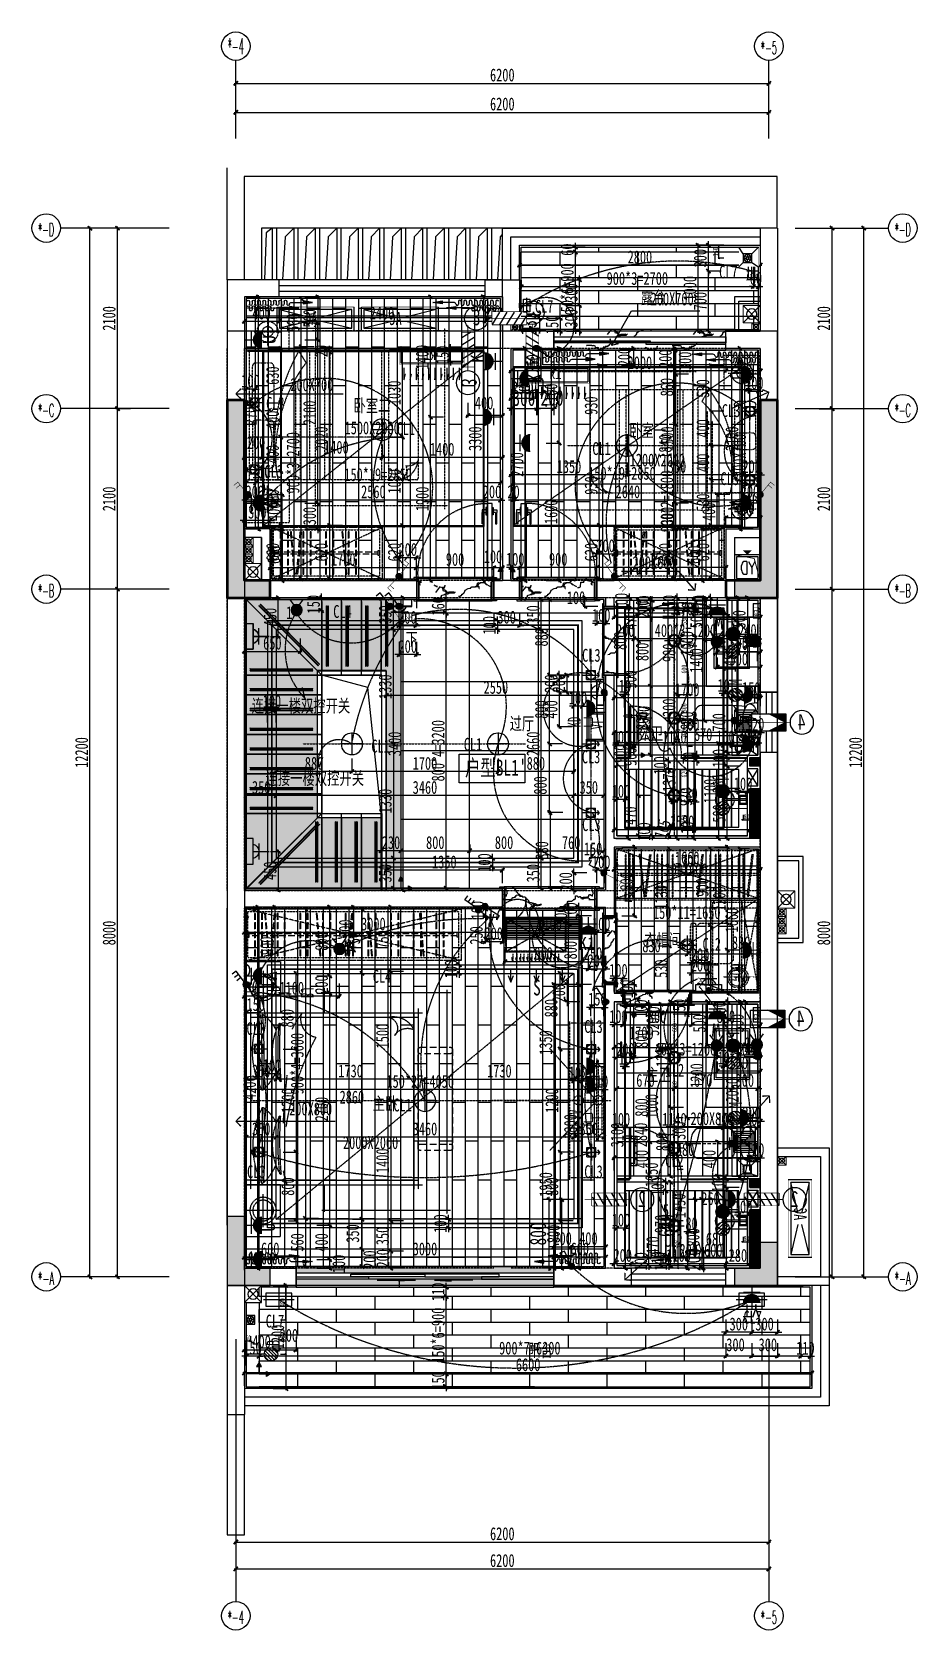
# Model space of a CAD drawing. Extents: x -255202 to 66368, y -6372500 to 603.
# Drawn here: x 56074 to 66368, y -3269296 to -3250705 of the extents above; entities that cross this region are included whole.
import ezdxf
from ezdxf.enums import TextEntityAlignment as Align
from ezdxf.xclip import XClip

# ---------------------------------------------------------------- set-up
doc = ezdxf.new("R2010")
doc.units = 0
doc.header["$LTSCALE"] = 10
doc.header["$MEASUREMENT"] = 0
doc.header["$XCLIPFRAME"] = 2
for name, pattern in [('$0$DASH', [0.35, 0.25, -0.1]), ('4-L5四联排模板图-3.000$0$HIDDEN', [0.375, 0.25, -0.125]), ('__DASH', [0.35, 0.25, -0.1]), ('_DASH', [0.6, 0.4, -0.2]), ('ABOVE', [0.4, 0.2, -0.2]), ('CONTINOUS', [0]), ('DASH', [0.35, 0.25, -0.1]), ('DOTE', [2.42, 2, -0.2, 0.02, -0.2]), ('HIDDEN', [0.375, 0.25, -0.125]), ('PHANTOM2', [31.75, 15.875, -3.175, 3.175, -3.175, 3.175, -3.175])]:
    doc.linetypes.add(name, pattern=pattern)
for name, color, linetype, lineweight in [('4-L四联排墙柱-0.050~屋面sc$0$G1-Hatch_T-WALL', 253, 'Continuous', 13), ('5-L8五联排-墙柱-6.000~-0.050sc$0$G2-Wall', 61, 'Continuous', 50), ('6-L13六联排模板图屋面$0$G2-楼板开洞baojian', 201, 'Continuous', 18), ('6-L13六联排模板图屋面$0$G2-轮廓线', 3, 'Continuous', 25), ('改BL1~1D$0$GPS-辅助', 252, 'Continuous', 18), ('改BL1~2D$0$GPS-辅助', 252, 'Continuous', 18)]:
    doc.layers.add(name, color=color, linetype=linetype, lineweight=lineweight)
for name, color, linetype in [('A-DIM（轴号轴线尺寸）', 3, 'Continuous'), ('A-EQU-kitch（厨卫设备洁具）', 56, 'Continuous'), ('A-HACH（图案填充）', 8, 'Continuous'), ('A-LIFT-strs（楼电梯）', 8, 'Continuous'), ('A-LINE-2（平面看线）', 25, 'Continuous'), ('A-TEXT（房间空间名称）', 67, 'Continuous'), ('A-WALL-stru（结构墙柱）', 10, 'Continuous'), ('A-WALL（砌体墙）', 7, 'Continuous'), ('A-WIND（门窗）', 8, 'Continuous'), ('A-墙体完成面', 15, 'Continuous'), ('A-建筑墙体', 255, 'Continuous'), ('A-户型编号', 2, 'Continuous'), ('A-门', 251, 'Continuous'), ('A-门框', 251, 'Continuous'), ('AXIS_TEXT', 7, 'Continuous'), ('D-地面材料', 250, 'Continuous'), ('D_Em_Eqpm（消防设备）', 100, 'Continuous'), ('DIM-地面材质放线', 149, 'Continuous'), ('DIM-平面标注', 149, 'Continuous'), ('DIM-开关定位', 149, 'Continuous'), ('DIM-排水定位', 149, 'Continuous'), ('DIM-插座定位', 146, 'Continuous'), ('DIM-灯具定位', 149, 'Continuous'), ('DIM_LEAD', 3, 'Continuous'), ('DIM【标注】', 149, 'Continuous'), ('D地面材料标注', 7, 'Continuous'), ('E-原建筑机电', 34, 'Continuous'), ('E-开关示意', 34, 'Continuous'), ('E-排水', 34, 'Continuous'), ('E-插座示意', 34, 'Continuous'), ('E-给水', 144, 'Continuous'), ('F-地面材质', 8, 'Continuous'), ('G-BEAM', 4, 'DASH'), ('G-BEAM_CON', 4, 'Continuous'), ('G-WALL', 50, 'Continuous'), ('G-WALL_HATCH', 33, 'Continuous'), ('J-厨具洁具', 45, 'Continuous'), ('J-地漏', 67, 'Continuous'), ('J-平面活动家具', 33, 'HIDDEN'), ('J-活动全高家具', 33, 'Continuous'), ('J-空调外机', 48, 'HIDDEN'), ('J-窗帘', 8, 'Continuous'), ('J孔洞标注', 149, 'Continuous'), ('kt', 8, 'Continuous'), ('L~2D$0$A-EQU-water(水留洞及注释)', 140, 'Continuous'), ('L~2Z$0$0-装饰构件', 32, 'Continuous'), ('T-天花造型', 45, 'Continuous'), ('T-灯具_灯带', 13, 'Continuous'), ('T-灯具、灯带', 13, 'Continuous'), ('W-文字', 67, 'Continuous'), ('墙体定位图', 7, 'Continuous'), ('天花布置图', 7, 'Continuous'), ('孔洞', 53, 'Continuous'), ('孔洞标注', 58, 'Continuous'), ('改BL1~1D$0$0-百叶', 2, 'Continuous'), ('改BL1~1D$0$A-EQU-water(水留洞及注释)', 140, 'Continuous'), ('改BL1~2D$0$0-百叶', 2, 'Continuous'), ('改BL1~2D$0$A-EQU-water(水留洞及注释)', 140, 'Continuous'), ('改L~2D$0$0-装饰构件', 32, 'Continuous'), ('改L~2D$0$0-铝板-粗', 140, 'Continuous'), ('改L~2D$0$A-LINE-sec（面层剖线）', 15, 'Continuous')]:
    doc.layers.add(name, color=color, linetype=linetype)
for name, color, linetype, lineweight, plot in [('L~2D$0$-GPS-辅助', 252, 'Continuous', 18, False), ('改BL1~1D$0$-GPS-辅助', 252, 'Continuous', 18, False), ('改BL1~2D$0$-GPS-辅助', 252, 'Continuous', 18, False)]:
    doc.layers.add(name, color=color, linetype=linetype, lineweight=lineweight, plot=plot)
doc.styles.add('_TCH_AXIS', font='COMPLEX', dxfattribs={"bigfont": 'GBCBIG'})
doc.styles.add('_TCH_DIM', font='SIMPLEX', dxfattribs={"bigfont": 'GBCBIG'})
doc.styles.add('arch', font='romans.shx', dxfattribs={"width": 0.75})
doc.styles.add('COMPLEX', font='COMPLEX')
doc.styles.add('L~2D$0$_TCH_DIM', font='SIMPLEX', dxfattribs={"bigfont": 'GBCBIG'})
doc.styles.add('宋体', font='', dxfattribs={"width": 0.8})
doc.styles.add('文字标注', font='', dxfattribs={"width": 0.7})
doc.styles.add('样式222', font='', dxfattribs={"width": 0.7})
doc.styles.add('细黑体', font='', dxfattribs={"width": 0.7})
doc.styles.add('黑体', font='simhei.ttf')
doc.styles.get('宋体').set_extended_font_data('STXihei')
doc.styles.get('文字标注').set_extended_font_data('STXihei')
doc.styles.get('样式222').set_extended_font_data('STXihei')
doc.styles.get('细黑体').set_extended_font_data('STXihei')
doc.dimstyles.new('DK-50', dxfattribs={"dimscale": 50, "dimtxt": 3, "dimasz": 1, "dimexe": 0.4, "dimexo": 0.4, "dimgap": 0.4, "dimtad": 1, "dimtoh": 1, "dimdec": 0, "dimrnd": 5, "dimdsep": 46, "dimtxsty": '样式222', "dimblk": 'ARCHTICK', "dimcen": 3, "dimdle": 0.4, "dimclrd": 149, "dimclre": 149, "dimclrt": 149, "dimadec": 0, "dimazin": 0, "dimtfac": 1, "dimtdec": 0, "dimtix": 1, "dimtmove": 2, "dimatfit": 3, "dimldrblk": 'ARCHTICK', "dimfxl": 3, "dimfxlon": 1, "dimtvp": 1, "dimtolj": 1, "dimtzin": 0, "dimarcsym": 0})
doc.dimstyles.new('TC-DIM', dxfattribs={"dimscale": 0, "dimtxt": 2.5, "dimasz": 1.2, "dimexe": 1.2, "dimexo": 0, "dimgap": 0.5, "dimtad": 1, "dimdec": 0, "dimlfac": -1, "dimzin": 9, "dimdsep": 46, "dimtxsty": 'arch', "dimblk1": 'ARCHTICK', "dimblk2": 'ARCHTICK', "dimsah": 1, "dimcen": 2, "dimdle": 1.2, "dimclrd": 67, "dimclre": 67, "dimclrt": 67, "dimadec": 0, "dimazin": 0, "dimtfac": 1, "dimtdec": 0, "dimtmove": 0, "dimatfit": 3, "dimldrblk": 'ARCHTICK', "dimfxl": 8, "dimtolj": 1, "dimtzin": 0, "dimarcsym": 0})
doc.dimstyles.new('副本 DK-20', dxfattribs={"dimscale": 20, "dimtxt": 3, "dimasz": 1, "dimexe": 0.4, "dimexo": 0.4, "dimgap": 0.4, "dimtad": 1, "dimtoh": 1, "dimdec": 0, "dimrnd": 5, "dimdsep": 46, "dimtxsty": '样式222', "dimblk": 'ARCHTICK', "dimcen": 3, "dimdle": 0.4, "dimclrd": 149, "dimclre": 149, "dimclrt": 149, "dimadec": 0, "dimazin": 0, "dimtfac": 1, "dimtdec": 0, "dimtix": 1, "dimtmove": 2, "dimatfit": 3, "dimldrblk": 'ARCHTICK', "dimfxl": 3, "dimfxlon": 1, "dimtvp": 1, "dimtolj": 1, "dimtzin": 0, "dimarcsym": 0})
doc.dimstyles.new('副本 DK-75', dxfattribs={"dimscale": 75, "dimtxt": 2.5, "dimasz": 0.6, "dimexe": 1, "dimexo": 1, "dimgap": 0.4, "dimtad": 1, "dimdec": 0, "dimrnd": 5, "dimdsep": 46, "dimtxsty": '样式222', "dimblk": 'ARCHTICK', "dimcen": 3, "dimdle": 0.4, "dimclrd": 149, "dimclre": 149, "dimclrt": 149, "dimadec": 0, "dimazin": 0, "dimtfac": 1, "dimtdec": 0, "dimtix": 1, "dimtmove": 2, "dimatfit": 3, "dimldrblk": 'ARCHTICK', "dimfxl": 3, "dimfxlon": 1, "dimtvp": 1, "dimtolj": 1, "dimtzin": 0, "dimarcsym": 0})
pattern_1 = [(0, (95.2, 766.7), (0, 1000), [4.7619, -995.2381]), (90, (97, 767.2), (-1000, 6e-14), [2.0054, -997.9946]), (0, (97, 769.2), (0, 1000), [2.50843, -997.49156]), (90, (99.5, 769.2), (-1000, 6e-14), [2.0054, -997.9946]), (0, (99.5, 771.2), (0, 1000), [2.509, -997.491]), (90, (102, 771.2), (-1000, 6e-14), [2.00567, -997.99433]), (90, (103.8, 772.4), (-1000, 6e-14), [3.6564, -996.3436]), (90, (104.5, 775.2), (-1000, 6e-14), [6.01617, -993.98382]), (0, (104.5, 781.2), (0, 1000), [2.509, -997.491]), (90, (108.7, 779.8), (-1000, 6e-14), [14.62558, -985.37442]), (90, (112.1, 797.2), (-1000, 6e-14), [2.0054, -997.9946]), (0, (112.1, 799.2), (0, 1000), [2.509, -997.491]), (29.7448813, (114.29, 800), (4999.999995, 2999.999997), [38.3917, -8023.866]), (45, (109.5, 795.24), (6e-14, 1000), [6.73435, -1407.4792]), (45, (71.4, 747.6), (6e-14, 1000), [6.73435, -1407.4792]), (90, (74.4, 751.1), (-1000, 6e-14), [2.0054, -997.9946]), (0, (74.4, 753.1), (0, 1000), [2.509, -997.491]), (0, (74.9, 754.2), (0, 1000), [4.82593, -995.17407]), (0, (79.4, 755.1), (0, 1000), [5.018, -994.982]), (90, (84.5, 755.1), (-1000, 6e-14), [2.0054, -997.9946]), (0, (84.5, 757.8), (0, 1000), [4.82593, -995.17407]), (90, (89.4, 757.8), (-1000, 6e-14), [3.6564, -996.3436]), (90, (89.5, 761.1), (-1000, 6e-14), [2.0054, -997.9946]), (45, (90.5, 761.9), (6e-14, 1000), [6.73435, -1407.4792]), (0, (92, 765.1), (0, 1000), [2.509, -997.491]), (0, (34.3, 731.1), (0, 1000), [22.5793, -977.42068]), (45, (57.14, 733.3), (6e-14, 1000), [6.73435, -1407.4792]), (0, (61.9, 738.1), (0, 1000), [4.7619, -995.2381]), (0, (65.2, 739.5), (0, 1000), [4.82593, -995.17407]), (0, (69.4, 741.1), (0, 1000), [2.509, -997.491]), (90, (71.9, 741.1), (-1000, 6e-14), [6.01645, -993.98354]), (90, (274.7, 821.5), (-1000, 6e-14), [20.05447, -979.94553]), (90, (176.8, 825.5), (-1000, 6e-14), [4.01078, -995.9892]), (0, (277.2, 819.5), (0, 1000), [2.509, -997.491]), (90, (277.2, 819.5), (-1000, 6e-14), [2.0054, -997.9946]), (0, (274.7, 821.5), (0, 1000), [2.50843, -997.49156]), (14.036243, (147.62, 819.05), (2999.999996, 999.999995), [19.63384, -4103.4717]), (0, (164.3, 822.4), (0, 1000), [4.82593, -995.17407]), (0, (166.8, 823.5), (0, 1000), [2.509, -997.491]), (0, (171.4, 823.8), (0, 1000), [4.7619, -995.2381]), (0, (174.3, 825.5), (0, 1000), [2.509, -997.491]), (0, (184.4, 839.6), (0, 1000), [30.10632, -969.89368]), (0, (244.6, 841.6), (0, 1000), [30.1069, -969.8931]), (90, (244.6, 841.6), (-1000, 6e-14), [2.00567, -997.99433]), (26.565051, (247.6, 842.86), (999.999996, 999.999995), [10.64794, -2225.42]), (90, (254.6, 847.6), (-1000, 6e-14), [8.02184, -991.97815]), (0, (254.6, 855.6), (0, 1000), [2.50843, -997.49156]), (0, (257.1, 857.1), (0, 1000), [4.7619, -995.2381]), (0, (262.1, 857.6), (0, 1000), [2.509, -997.491]), (90, (264.6, 857.6), (-1000, 6e-14), [2.0054, -997.9946]), (0, (264.6, 859.6), (0, 1000), [2.50843, -997.49156]), (90, (267.1, 859.6), (-1000, 6e-14), [10.0275, -989.97248]), (0, (265.6, 869.9), (0, 1000), [4.82593, -995.17407]), (45, (271.4, 871.4), (6e-14, 1000), [6.73435, -1407.4792]), (90, (277.2, 875.7), (-1000, 6e-14), [2.0054, -997.9946]), (0, (277.2, 877.7), (0, 1000), [2.509, -997.491]), (45, (280.95, 876.2), (6e-14, 1000), [6.73435, -1407.4792]), (0, (284.7, 879.7), (0, 1000), [2.50843, -997.49156]), (90, (287.2, 879.7), (-1000, 6e-14), [8.02184, -991.97815]), (0, (212.6, 840.7), (0, 1000), [19.3037, -980.6963]), (0, (229.5, 841.6), (0, 1000), [2.509, -997.491]), (0, (233.3, 842.9), (0, 1000), [4.7619, -995.2381]), (45, (238.1, 842.86), (6e-14, 1000), [6.73435, -1407.4792]), (63.434949, (242.86, 847.6), (999.99999, 999.999996), [10.64794, -2225.42]), (45, (247.6, 857.14), (6e-14, 1000), [6.73435, -1407.4792]), (90, (251.2, 862.6), (-1000, 6e-14), [3.6564, -996.3436]), (45, (252.4, 866.7), (6e-14, 1000), [6.73435, -1407.4792]), (90, (254.6, 869.6), (-1000, 6e-14), [8.02157, -991.97843]), (90, (256, 877.2), (-1000, 6e-14), [3.6564, -996.3436]), (45, (257.14, 880.95), (6e-14, 1000), [6.73435, -1407.4792]), (18.434949, (261.9, 885.7), (1999.999998, 1000), [15.05846, -3147.2191]), (0, (176.8, 829.5), (0, 1000), [2.509, -997.491]), (45, (180.95, 828.6), (6e-14, 1000), [6.73435, -1407.4792]), (90, (181.8, 831.5), (-1000, 6e-14), [2.00567, -997.99433]), (90, (183.6, 833.3), (-1000, 6e-14), [3.6564, -996.3436]), (90, (184.4, 835.6), (-1000, 6e-14), [4.01078, -995.9892]), (39.805571, (576.19, 876.19), (999.999995, 999.9999917), [37.19167, -7773.058]), (0, (581.5, 872.5), (0, 1000), [0, -1000]), (0, (582.6, 871.9), (0, 1000), [2.509, -997.491]), (90, (585.1, 865.9), (-1000, 6e-14), [6.01645, -993.98354]), (90, (586.3, 861.6), (-1000, 6e-14), [3.6564, -996.3436]), (90, (587.6, 859.9), (-1000, 6e-14), [2.0054, -997.9946]), (0, (587.6, 859.9), (0, 1000), [2.509, -997.491]), (90, (591.1, 857.9), (-1000, 6e-14), [3.6564, -996.3436]), (135, (580.95, 871.4), (-7e-07, -1000), [6.73435, -1407.4792]), (11.3099324, (500, 919.05), (3999.999994, 999.999993), [24.28105, -5074.7384]), (90, (515.7, 948.8), (-1000, 6e-14), [3.6564, -996.3436]), (90, (564, 908.6), (-1000, 6e-14), [3.6564, -996.3436]), (135, (542.86, 909.5), (-7e-07, -1000), [6.73435, -1407.4792]), (0, (544.7, 908.6), (0, 1000), [19.3037, -980.6963]), (0, (563.2, 907.7), (0, 1000), [15.05344, -984.94655]), (0, (564, 908.6), (0, 1000), [4.82593, -995.17407]), (0, (568.2, 907.7), (0, 1000), [2.509, -997.491]), (135, (571.4, 904.76), (-7e-07, -1000), [6.73435, -1407.4792]), (90, (573.2, 901.7), (-1000, 6e-14), [4.01106, -995.98894]), (0, (573.2, 901.7), (0, 1000), [2.509, -997.491]), (0, (573.6, 901.3), (0, 1000), [4.82593, -995.17407]), (0, (578.2, 899.7), (0, 1000), [22.5793, -977.42068]), (135, (547.6, 919.05), (-7e-07, -1000), [6.73435, -1407.4792]), (135, (552.4, 914.3), (-7e-07, -1000), [6.73435, -1407.4792]), (0, (552.4, 914.3), (0, 1000), [4.7619, -995.2381]), (0, (559.2, 912.2), (0, 1000), [4.82593, -995.17407]), (0, (525.4, 923.2), (0, 1000), [4.82593, -995.17407]), (0, (528.1, 923.8), (0, 1000), [2.509, -997.491]), (0, (530.2, 923.2), (0, 1000), [4.82593, -995.17407]), (90, (533.1, 919.8), (-1000, 6e-14), [2.00567, -997.99433]), (90, (535, 915.9), (-1000, 6e-14), [3.6564, -996.3436]), (0, (533.3, 914.3), (0, 1000), [4.7619, -995.2381]), (135, (519.05, 942.86), (-7e-07, -1000), [6.73435, -1407.4792]), (116.565051, (523.8, 933.33), (-999.999994, 1000), [10.64794, -2225.42]), (161.565051, (538.1, 928.57), (-1999.999997, 1000), [15.05846, -3147.2191]), (90, (540.6, 925.8), (-1000, 6e-14), [4.01106, -995.98894]), (0, (540.6, 925.8), (0, 1000), [2.509, -997.491]), (90, (544.7, 923.2), (-1000, 6e-14), [3.6564, -996.3436]), (90, (390.2, 908.6), (-1000, 6e-14), [18.28197, -981.71803]), (90, (387.6, 909.8), (-1000, 6e-14), [2.0054, -997.9946]), (90, (346.8, 908.6), (-1000, 6e-14), [3.6564, -996.3436]), (90, (495.4, 909.8), (-1000, 6e-14), [2.0054, -997.9946]), (0, (387.6, 909.8), (0, 1000), [2.509, -997.491]), (90, (344.9, 905.7), (-1000, 6e-14), [4.01078, -995.9892]), (14.036243, (328.57, 900), (2999.999996, 999.999995), [19.63384, -4103.4717]), (0, (287.2, 887.7), (0, 1000), [50.1772, -949.8228]), (0, (337.2, 886.6), (0, 1000), [4.82593, -995.17407]), (90, (342, 883), (-1000, 6e-14), [3.6564, -996.3436]), (0, (342.4, 883.7), (0, 1000), [2.50843, -997.49156]), (90, (344.9, 881.7), (-1000, 6e-14), [2.0054, -997.9946]), (90, (346.8, 879.3), (-1000, 6e-14), [3.6564, -996.3436]), (135, (352.4, 876.2), (-7e-07, -1000), [6.73435, -1407.4792]), (135, (357.14, 871.4), (-7e-07, -1000), [6.73435, -1407.4792]), (90, (355, 869.6), (-1000, 6e-14), [2.0054, -997.9946]), (0, (356.5, 868.4), (0, 1000), [0, -1000]), (0, (357.1, 866.7), (0, 1000), [4.7619, -995.2381]), (90, (362.5, 863.6), (-1000, 6e-14), [2.0054, -997.9946]), (90, (362.5, 863.6), (-1000, 6e-14), [4.01106, -995.98894]), (149.743562, (419.05, 833.33), (-6999.9999343, 4000.000098), [66.1545, -13826.289]), (45, (438.1, 833.3), (6e-14, 1000), [6.73435, -1407.4792]), (0, (443.3, 836.2), (0, 1000), [4.82593, -995.17407]), (45, (447.6, 838.1), (6e-14, 1000), [6.73435, -1407.4792]), (84.2894068, (452.38, 842.86), (1000.0000097, 8999.999998), [47.85655, -10002.019]), (90, (457.8, 889.7), (-1000, 6e-14), [2.0054, -997.9946]), (0, (457.8, 891.7), (0, 1000), [5.01743, -994.98256]), (90, (462.8, 891.7), (-1000, 6e-14), [2.0054, -997.9946]), (0, (462.6, 894), (0, 1000), [14.47778, -985.52222]), (0, (476.2, 895.2), (0, 1000), [14.2857, -985.71428]), (0, (492.9, 897.7), (0, 1000), [2.50843, -997.49156]), (90, (495.4, 895.7), (-1000, 6e-14), [2.0054, -997.9946]), (0, (490.4, 895.7), (0, 1000), [5.01743, -994.98256]), (90, (490.4, 895.7), (-1000, 6e-14), [4.01078, -995.9892]), (90, (491.6, 901.3), (-1000, 6e-14), [3.6564, -996.3436]), (90, (492.9, 903.7), (-1000, 6e-14), [4.01078, -995.9892]), (0, (491.6, 908.6), (0, 1000), [4.82593, -995.17407]), (0, (419.2, 832.5), (0, 1000), [19.3037, -980.6963]), (90, (395.1, 953.9), (-1000, 6e-14), [12.0329, -987.9671]), (0, (395.1, 952.5), (0, 1000), [4.82593, -995.17407]), (90, (397.6, 941.8), (-1000, 6e-14), [10.02723, -989.97276]), (45, (395.24, 938.1), (6e-14, 1000), [6.73435, -1407.4792]), (63.434949, (390.48, 928.57), (999.99999, 999.999996), [10.64794, -2225.42]), (0, (385.1, 911.8), (0, 1000), [2.50843, -997.49156]), (0, (380.6, 912.2), (0, 1000), [4.82593, -995.17407]), (0, (376.2, 914.3), (0, 1000), [4.7619, -995.2381]), (135, (376.2, 914.3), (-7e-07, -1000), [6.73435, -1407.4792]), (0, (366.1, 919.5), (0, 1000), [4.82593, -995.17407]), (90, (366.1, 919.5), (-1000, 6e-14), [3.6564, -996.3436]), (90, (365, 921.8), (-1000, 6e-14), [4.01078, -995.9892]), (0, (365, 925.8), (0, 1000), [2.50843, -997.49156]), (0, (360, 925.8), (0, 1000), [7.52644, -992.47356]), (45, (357.14, 923.8), (6e-14, 1000), [6.73435, -1407.4792]), (0, (351.6, 923.2), (0, 1000), [4.82593, -995.17407]), (0, (347.4, 921.8), (0, 1000), [2.509, -997.491]), (90, (347.4, 913.8), (-1000, 6e-14), [8.02184, -991.97815]), (90, (385.1, 988), (-1000, 6e-14), [12.03263, -987.96737]), (90, (385.4, 974.4), (-1000, 6e-14), [14.62558, -985.37442]), (135, (390.5, 971.4), (-7e-07, -1000), [6.73435, -1407.4792]), (0, (390.2, 970.7), (0, 1000), [4.82593, -995.17407]), (90, (395.1, 965.9), (-1000, 6e-14), [4.01078, -995.9892]), (0, (392.6, 965.9), (0, 1000), [2.509, -997.491]), (0, (392.6, 965.9), (0, 1000), [2.509, -997.491]), (90, (505.5, 959.9), (-1000, 6e-14), [14.03802, -985.96198]), (0, (496.4, 912.2), (0, 1000), [0, -1000]), (45, (495.24, 914.3), (6e-14, 1000), [6.73435, -1407.4792]), (90, (506.1, 956.1), (-1000, 6e-14), [3.6564, -996.3436]), (90, (508, 955.9), (-1000, 6e-14), [2.00567, -997.99433]), (135, (509.5, 952.4), (-7e-07, -1000), [6.73435, -1407.4792]), (0, (510.9, 952.5), (0, 1000), [4.82593, -995.17407]), (90, (477.9, 996), (-1000, 6e-14), [4.01078, -995.9892]), (0, (477.9, 996), (0, 1000), [2.509, -997.491]), (90, (481.9, 992.7), (-1000, 6e-14), [3.6564, -996.3436]), (0, (481, 990.5), (0, 1000), [4.7619, -995.2381]), (0, (485.4, 988), (0, 1000), [2.509, -997.491]), (90, (487.9, 986), (-1000, 6e-14), [2.0054, -997.9946]), (0, (486.8, 985.4), (0, 1000), [4.82593, -995.17407]), (135, (495.24, 980.95), (-7e-07, -1000), [6.73435, -1407.4792]), (135, (500, 976.2), (-7e-07, -1000), [6.73435, -1407.4792]), (0, (501.2, 974.4), (0, 1000), [4.82593, -995.17407]), (0, (458.5, 552.1), (0, 1000), [4.82593, -995.17407]), (116.565051, (466.67, 542.86), (-999.999994, 1000), [10.64794, -2225.42]), (0, (466.7, 542.9), (0, 1000), [14.2857, -985.71428]), (0, (481, 542.9), (0, 1000), [9.5238, -990.4762]), (69.4439547, (490.48, 542.86), (2000, 4999.9999988), [40.68573, -8503.318]), (45, (504.76, 580.95), (6e-14, 1000), [6.73435, -1407.4792]), (90, (511.5, 586.3), (-1000, 6e-14), [3.6564, -996.3436]), (0, (511.5, 589.9), (0, 1000), [4.82593, -995.17407]), (45, (514.3, 590.5), (6e-14, 1000), [6.73435, -1407.4792]), (161.565051, (280.95, 600), (-1999.999997, 1000), [15.05846, -3147.2191]), (45, (271.4, 476.2), (6e-14, 1000), [6.73435, -1407.4792]), (0, (283.6, 599.6), (0, 1000), [2.509, -997.491]), (90, (276.1, 477.2), (-1000, 6e-14), [2.0054, -997.9946]), (0, (276.1, 479.2), (0, 1000), [2.50843, -997.49156]), (90, (278.6, 479.2), (-1000, 6e-14), [2.0054, -997.9946]), (0, (278.6, 481.2), (0, 1000), [2.509, -997.491]), (90, (281.1, 481.2), (-1000, 6e-14), [2.00567, -997.99433]), (90, (282.9, 482.5), (-1000, 6e-14), [3.6564, -996.3436]), (90, (283.6, 485.2), (-1000, 6e-14), [6.01617, -993.98382]), (0, (283.6, 491.3), (0, 1000), [2.509, -997.491]), (90, (287.7, 489.8), (-1000, 6e-14), [14.62558, -985.37442]), (90, (291.1, 507.3), (-1000, 6e-14), [2.0054, -997.9946]), (0, (291.1, 509.3), (0, 1000), [2.509, -997.491]), (0, (348.3, 638.6), (0, 1000), [2.509, -997.491]), (90, (348.3, 636.6), (-1000, 6e-14), [2.0054, -997.9946]), (0, (345.8, 636.6), (0, 1000), [2.50843, -997.49156]), (90, (345.8, 616.6), (-1000, 6e-14), [20.05447, -979.94553]), (0, (315.7, 616.6), (0, 1000), [30.1069, -969.8931]), (90, (315.7, 614.6), (-1000, 6e-14), [2.00567, -997.99433]), (26.565051, (295.24, 595.24), (999.999996, 999.999995), [31.94383, -2204.1241]), (90, (325.7, 602.5), (-1000, 6e-14), [8.02184, -991.97815]), (0, (325.7, 602.5), (0, 1000), [2.50843, -997.49156]), (0, (328.9, 601.9), (0, 1000), [4.82593, -995.17407]), (0, (333.2, 600.5), (0, 1000), [2.509, -997.491]), (90, (335.7, 598.5), (-1000, 6e-14), [2.0054, -997.9946]), (0, (335.7, 598.5), (0, 1000), [2.50843, -997.49156]), (90, (338.2, 588.5), (-1000, 6e-14), [10.0275, -989.97248]), (0, (338.5, 587.3), (0, 1000), [4.82593, -995.17407]), (0, (342.9, 585.7), (0, 1000), [4.7619, -995.2381]), (90, (348.3, 580.5), (-1000, 6e-14), [2.0054, -997.9946]), (0, (348.3, 580.5), (0, 1000), [2.509, -997.491]), (0, (353, 580), (0, 1000), [4.82593, -995.17407]), (0, (355.8, 578.5), (0, 1000), [2.50843, -997.49156]), (90, (358.3, 570.5), (-1000, 6e-14), [8.02184, -991.97815]), (0, (358.3, 570.5), (0, 1000), [2.509, -997.491]), (90, (360.8, 568.4), (-1000, 6e-14), [2.0054, -997.9946]), (90, (362.7, 565.4), (-1000, 6e-14), [3.6564, -996.3436]), (90, (363.3, 546.4), (-1000, 6e-14), [20.05447, -979.94553]), (135, (366.7, 542.86), (-7e-07, -1000), [6.73435, -1407.4792]), (90, (365.8, 542.4), (-1000, 6e-14), [2.00567, -997.99433]), (0, (365.8, 542.4), (0, 1000), [2.509, -997.491]), (90, (368.3, 542.4), (-1000, 6e-14), [24.06553, -975.93447]), (90, (368.3, 560.4), (-1000, 6e-14), [6.01645, -993.98354]), (135, (371.4, 557.14), (-7e-07, -1000), [6.73435, -1407.4792]), (90, (372.3, 554.4), (-1000, 6e-14), [3.6564, -996.3436]), (0, (373.4, 554.4), (0, 1000), [5.018, -994.982]), (90, (378.4, 554.4), (-1000, 6e-14), [2.0054, -997.9946]), (0, (378.4, 556.4), (0, 1000), [2.50843, -997.49156]), (135, (385.7, 552.4), (-7e-07, -1000), [6.73435, -1407.4792]), (90, (386.8, 550.7), (-1000, 6e-14), [3.6564, -996.3436]), (0, (388.4, 550.4), (0, 1000), [2.50843, -997.49156]), (90, (390.9, 550.4), (-1000, 6e-14), [12.0329, -987.9671]), (156.801409, (423.81, 547.62), (-4999.999976, 2000.0000404), [36.2656, -7579.5075]), (0, (422.8, 544.7), (0, 1000), [4.82593, -995.17407]), (21.8014094, (295.24, 590.48), (1999.999994, 999.999994), [25.64364, -5359.5211]), (90, (319.2, 594.6), (-1000, 6e-14), [3.6564, -996.3436]), (135, (323.8, 590.5), (-7e-07, -1000), [6.73435, -1407.4792]), (90, (324, 587.3), (-1000, 6e-14), [3.6564, -996.3436]), (90, (325.7, 580.5), (-1000, 6e-14), [8.02157, -991.97843]), (0, (324, 580), (0, 1000), [4.82593, -995.17407]), (90, (328.9, 572.7), (-1000, 6e-14), [7.3128, -992.6872]), (165.963756, (347.62, 566.67), (-2999.999987, 1000.000022), [19.63384, -4103.4717]), (0, (347.6, 566.7), (0, 1000), [14.2857, -985.71428]), (90, (360.8, 542.4), (-1000, 6e-14), [24.06553, -975.93447]), (45, (357.14, 538.1), (6e-14, 1000), [6.73435, -1407.4792]), (0, (338.1, 538.1), (0, 1000), [19.04762, -980.95238]), (90, (340.7, 532.4), (-1000, 6e-14), [4.01106, -995.98894]), (18.434949, (328.57, 528.57), (1999.999998, 1000), [30.11693, -3132.1607]), (0, (357.1, 538.1), (0, 1000), [19.04762, -980.95238]), (0, (377.1, 539.8), (0, 1000), [4.82593, -995.17407]), (45, (380.95, 538.1), (6e-14, 1000), [6.73435, -1407.4792]), (45, (385.7, 542.86), (6e-14, 1000), [6.73435, -1407.4792]), (90, (391.6, 547.1), (-1000, 6e-14), [3.6564, -996.3436]), (153.434948, (433.33, 533.33), (-999.99998, 1000.000007), [42.59177, -2193.4762]), (135, (295.24, 590.5), (-7e-07, -1000), [6.73435, -1407.4792]), (26.565051, (290.48, 509.52), (999.999996, 999.999995), [42.59177, -2193.4762]), (0, (428.6, 542.9), (0, 1000), [4.7619, -995.2381]), (0, (434.1, 541.4), (0, 1000), [5.01743, -994.98256]), (0, (432.5, 533.7), (0, 1000), [4.82593, -995.17407]), (45, (438.1, 533.3), (6e-14, 1000), [6.73435, -1407.4792]), (90, (442.2, 537.4), (-1000, 6e-14), [3.6564, -996.3436]), (26.565051, (442.86, 542.86), (999.999996, 999.999995), [10.64794, -2225.42]), (135, (290.5, 595.24), (-7e-07, -1000), [6.73435, -1407.4792]), (45, (285.7, 504.76), (6e-14, 1000), [6.73435, -1407.4792]), (0, (238.4, 601.6), (0, 1000), [30.10632, -969.89368]), (45, (247.6, 457.14), (6e-14, 1000), [6.73435, -1407.4792]), (90, (253.5, 461.2), (-1000, 6e-14), [2.0054, -997.9946]), (0, (253.5, 463.2), (0, 1000), [2.509, -997.491]), (0, (253.9, 464.2), (0, 1000), [4.82593, -995.17407]), (0, (258.5, 465.2), (0, 1000), [5.018, -994.982]), (90, (263.5, 465.2), (-1000, 6e-14), [2.0054, -997.9946]), (0, (263.6, 467.9), (0, 1000), [4.82593, -995.17407]), (90, (268.4, 467.9), (-1000, 6e-14), [3.6564, -996.3436]), (90, (268.5, 471.2), (-1000, 6e-14), [2.0054, -997.9946]), (45, (266.7, 471.4), (6e-14, 1000), [6.73435, -1407.4792]), (0, (271, 475.2), (0, 1000), [2.509, -997.491]), (0, (198.3, 433.1), (0, 1000), [15.05344, -984.94655]), (161.565051, (219.05, 619.05), (-1999.999997, 1000), [15.05846, -3147.2191]), (0, (208.3, 439.1), (0, 1000), [2.509, -997.491]), (0, (220.2, 617.8), (0, 1000), [0, -1000]), (0, (220.9, 617.6), (0, 1000), [2.509, -997.491]), (135, (228.6, 614.3), (-7e-07, -1000), [6.73435, -1407.4792]), (0, (228.4, 615.6), (0, 1000), [2.509, -997.491]), (90, (230.9, 611.6), (-1000, 6e-14), [4.01078, -995.9892]), (0, (230.9, 611.6), (0, 1000), [2.509, -997.491]), (0, (234.6, 610.5), (0, 1000), [0, -1000]), (90, (235.9, 607.6), (-1000, 6e-14), [2.00567, -997.99433]), (0, (234.6, 606.8), (0, 1000), [4.82593, -995.17407]), (90, (238.4, 601.6), (-1000, 6e-14), [4.01078, -995.9892]), (45, (209.5, 438.1), (6e-14, 1000), [6.73435, -1407.4792]), (0, (213.3, 441.1), (0, 1000), [22.5793, -977.42068]), (45, (233.3, 442.86), (6e-14, 1000), [6.73435, -1407.4792]), (0, (238.1, 447.6), (0, 1000), [4.7619, -995.2381]), (0, (244.3, 449.6), (0, 1000), [4.82593, -995.17407]), (0, (248.5, 451.2), (0, 1000), [2.509, -997.491]), (90, (251, 451.2), (-1000, 6e-14), [6.01645, -993.98354]), (0, (176.7, 431.3), (0, 1000), [19.3037, -980.6963]), (90, (181.6, 416.7), (-1000, 6e-14), [3.6564, -996.3436]), (45, (180.95, 419.05), (6e-14, 1000), [6.73435, -1407.4792]), (45, (185.7, 423.8), (6e-14, 1000), [6.73435, -1407.4792]), (0, (191.2, 427.7), (0, 1000), [4.82593, -995.17407]), (45, (195.24, 428.6), (6e-14, 1000), [6.73435, -1407.4792]), (0, (200.9, 431.3), (0, 1000), [4.82593, -995.17407]), (0, (203.3, 433.1), (0, 1000), [2.509, -997.491]), (0, (204.8, 433.3), (0, 1000), [4.7619, -995.2381]), (90, (208.3, 435.1), (-1000, 6e-14), [4.01106, -995.98894]), (0, (9.1, 473.2), (0, 1000), [43.7087, -956.2913]), (0, (51.3, 471.5), (0, 1000), [19.3037, -980.6963]), (153.434948, (80.95, 466.67), (-999.99998, 1000.000007), [10.64794, -2225.42]), (0, (80.2, 467.9), (0, 1000), [4.82593, -995.17407]), (135, (90.5, 461.9), (-7e-07, -1000), [6.73435, -1407.4792]), (108.434948, (95.24, 447.62), (-999.99997, 2000.000012), [15.05846, -3147.2191]), (90, (92.9, 449.1), (-1000, 6e-14), [2.0054, -997.9946]), (0, (92.9, 449.1), (0, 1000), [5.01743, -994.98256]), (90, (97.9, 447.1), (-1000, 6e-14), [2.0054, -997.9946]), (0, (99.5, 445.9), (0, 1000), [14.47778, -985.52222]), (161.565051, (128.57, 442.86), (-1999.999997, 1000), [15.05846, -3147.2191]), (0, (128, 443.1), (0, 1000), [2.50843, -997.49156]), (90, (130.5, 443.1), (-1000, 6e-14), [2.0054, -997.9946]), (0, (125.5, 445.1), (0, 1000), [5.01743, -994.98256]), (90, (125.5, 441.1), (-1000, 6e-14), [4.01078, -995.9892]), (135, (128.6, 438.1), (-7e-07, -1000), [6.73435, -1407.4792]), (90, (128, 433.1), (-1000, 6e-14), [4.01078, -995.9892]), (0, (128.5, 431.3), (0, 1000), [0, -1000]), (90, (130.5, 429.1), (-1000, 6e-14), [2.0054, -997.9946]), (0, (128.5, 427.7), (0, 1000), [4.82593, -995.17407]), (135, (138.1, 423.8), (-7e-07, -1000), [6.73435, -1407.4792]), (165.963756, (157.14, 419.05), (-2999.999987, 1000.000022), [19.63384, -4103.4717]), (0, (157.1, 419), (0, 1000), [4.7619, -995.2381]), (0, (163.2, 417.1), (0, 1000), [2.509, -997.491]), (90, (167.1, 416.7), (-1000, 6e-14), [3.6564, -996.3436]), (90, (168.2, 419.1), (-1000, 6e-14), [2.00567, -997.99433]), (45, (166.7, 419.05), (6e-14, 1000), [6.73435, -1407.4792]), (90, (171.9, 424), (-1000, 6e-14), [3.6564, -996.3436]), (45, (171.4, 428.6), (6e-14, 1000), [6.73435, -1407.4792]), (90, (175.7, 411), (-1000, 6e-14), [4.01106, -995.98894]), (0, (175.7, 415.1), (0, 1000), [2.509, -997.491]), (0, (176.7, 416.7), (0, 1000), [4.82593, -995.17407]), (36.8698976, (123.8, 57.14), (3000.000002, 1999.999998), [23.80952, -4976.1904]), (90, (897, 54), (-1000, 6e-14), [20.05447, -979.94553]), (90, (799.1, 58), (-1000, 6e-14), [4.01078, -995.9892]), (90, (287.3, 58), (-1000, 6e-14), [6.01617, -993.98382]), (0, (899.5, 52), (0, 1000), [2.509, -997.491]), (90, (899.5, 52), (-1000, 6e-14), [2.0054, -997.9946]), (0, (897, 54), (0, 1000), [2.50843, -997.49156]), (18.434949, (771.43, 52.38), (1999.999998, 1000), [15.05846, -3147.2191]), (0, (786.6, 54.8), (0, 1000), [4.82593, -995.17407]), (0, (789.1, 56), (0, 1000), [2.509, -997.491]), (0, (790.5, 57.1), (0, 1000), [4.7619, -995.2381]), (0, (796.6, 58), (0, 1000), [2.509, -997.491]), (0, (284.8, 54), (0, 1000), [2.509, -997.491]), (90, (284.8, 54), (-1000, 6e-14), [2.0054, -997.9946]), (0, (285.7, 57.1), (0, 1000), [4.7619, -995.2381]), (90, (120.6, 18), (-1000, 6e-14), [18.04908, -981.95092]), (45, (42.86, 23.8), (6e-14, 1000), [6.73435, -1407.4792]), (90, (130.3, 11), (-1000, 6e-14), [3.6564, -996.3436]), (0, (125.5, 14.6), (0, 1000), [4.82593, -995.17407]), (135, (123.8, 14.3), (-7e-07, -1000), [6.73435, -1407.4792]), (18.434949, (23.8, 19.05), (1999.999998, 1000), [15.05846, -3147.2191]), (90, (40.3, 22.1), (-1000, 6e-14), [2.0054, -997.9946]), (0, (38.6, 25.6), (0, 1000), [4.82593, -995.17407]), (135, (142.86, 0), (-7e-07, -1000), [6.73435, -1407.4792]), (90, (138.2, 4), (-1000, 6e-14), [2.0054, -997.9946]), (0, (135.1, 7.3), (0, 1000), [4.82593, -995.17407]), (90, (135.1, 7.3), (-1000, 6e-14), [3.6564, -996.3436]), (90, (133.2, 10), (-1000, 6e-14), [2.0054, -997.9946]), (0, (130.7, 12), (0, 1000), [2.509, -997.491]), (0, (71.4, 38.1), (0, 1000), [4.7619, -995.2381]), (0, (88, 38.1), (0, 1000), [5.01743, -994.98256]), (90, (93, 36.1), (-1000, 6e-14), [2.0054, -997.9946]), (0, (93, 36.1), (0, 1000), [5.018, -994.982]), (90, (96.5, 36.6), (-1000, 6e-14), [3.6564, -996.3436]), (135, (95.24, 38.1), (-7e-07, -1000), [6.73435, -1407.4792]), (135, (90.5, 42.86), (-7e-07, -1000), [6.73435, -1407.4792]), (90, (88, 46.1), (-1000, 6e-14), [2.0054, -997.9946]), (90, (88, 46.1), (-1000, 6e-14), [2.0054, -997.9946]), (165.963756, (104.76, 42.86), (-2999.999987, 1000.000022), [19.63384, -4103.4717]), (0, (108.1, 44.1), (0, 1000), [22.57988, -977.4201]), (0, (128.2, 44.1), (0, 1000), [2.509, -997.491]), (135, (128.6, 42.86), (-7e-07, -1000), [6.73435, -1407.4792]), (135, (123.8, 47.6), (-7e-07, -1000), [6.73435, -1407.4792]), (0, (118.1, 50.1), (0, 1000), [2.509, -997.491]), (90, (118.1, 50.1), (-1000, 6e-14), [2.00567, -997.99433]), (0, (115.8, 51.2), (0, 1000), [9.65185, -990.34814]), (90, (77.2, 40.2), (-1000, 6e-14), [3.6564, -996.3436]), (45, (76.2, 42.86), (6e-14, 1000), [6.73435, -1407.4792]), (90, (82, 47.5), (-1000, 6e-14), [3.6564, -996.3436]), (90, (83, 50.1), (-1000, 6e-14), [2.00567, -997.99433]), (18.434949, (80.95, 52.38), (1999.999998, 1000), [15.05846, -3147.2191]), (0, (98.1, 54.1), (0, 1000), [7.52644, -992.47356]), (0, (104.8, 57.1), (0, 1000), [19.04762, -980.95238]), (14.036243, (47.62, 28.57), (2999.999996, 999.999995), [19.63384, -4103.4717]), (45, (66.7, 33.3), (6e-14, 1000), [6.73435, -1407.4792]), (0, (138.2, 48.1), (0, 1000), [7.527, -992.473]), (90, (145.7, 48.1), (-1000, 6e-14), [2.0054, -997.9946]), (0, (143.2, 50.1), (0, 1000), [2.509, -997.491]), (135, (142.86, 52.4), (-7e-07, -1000), [6.73435, -1407.4792]), (0, (133.3, 57.1), (0, 1000), [4.7619, -995.2381]), (0, (133.2, 58.2), (0, 1000), [2.50843, -997.49156]), (0, (133.2, 58.2), (0, 1000), [2.50843, -997.49156]), (161.565051, (138.1, 47.62), (-1999.999997, 1000), [15.05846, -3147.2191]), (0, (119, 38.1), (0, 1000), [14.2857, -985.71428]), (165.963756, (833.33, 833.33), (-2999.999987, 1000.000022), [19.63384, -4103.4717]), (45, (823.8, 709.5), (6e-14, 1000), [6.73435, -1407.4792]), (0, (806.7, 72), (0, 1000), [30.10632, -969.89368]), (135, (809.5, 228.6), (-7e-07, -1000), [6.73435, -1407.4792]), (0, (831.8, 834.3), (0, 1000), [2.509, -997.491]), (90, (824.3, 712), (-1000, 6e-14), [2.0054, -997.9946]), (0, (824.3, 714), (0, 1000), [2.50843, -997.49156]), (90, (826.8, 714), (-1000, 6e-14), [2.0054, -997.9946]), (0, (826.8, 716), (0, 1000), [2.509, -997.491]), (90, (829.3, 716), (-1000, 6e-14), [2.00567, -997.99433]), (90, (831.1, 717.3), (-1000, 6e-14), [3.6564, -996.3436]), (90, (831.8, 720), (-1000, 6e-14), [6.01617, -993.98382]), (0, (831.8, 726), (0, 1000), [2.509, -997.491]), (90, (835.9, 724.6), (-1000, 6e-14), [14.62558, -985.37442]), (90, (839.3, 742.1), (-1000, 6e-14), [2.0054, -997.9946]), (0, (839.3, 744.1), (0, 1000), [2.509, -997.491]), (0, (879.4, 856.4), (0, 1000), [2.509, -997.491]), (90, (879.4, 854.4), (-1000, 6e-14), [2.0054, -997.9946]), (0, (876.9, 854.4), (0, 1000), [2.50843, -997.49156]), (90, (876.9, 834.3), (-1000, 6e-14), [20.05447, -979.94553]), (0, (846.8, 834.3), (0, 1000), [30.1069, -969.8931]), (90, (846.8, 832.3), (-1000, 6e-14), [2.00567, -997.99433]), (0, (847.6, 828.6), (0, 1000), [9.5238, -990.4762]), (90, (856.9, 820.3), (-1000, 6e-14), [8.02184, -991.97815]), (0, (856.9, 820.3), (0, 1000), [2.50843, -997.49156]), (0, (860, 819.6), (0, 1000), [4.82593, -995.17407]), (0, (864.4, 818.3), (0, 1000), [2.509, -997.491]), (90, (866.9, 816.3), (-1000, 6e-14), [2.0054, -997.9946]), (0, (866.9, 816.3), (0, 1000), [2.50843, -997.49156]), (90, (869.4, 806.2), (-1000, 6e-14), [10.0275, -989.97248]), (0, (869.7, 805), (0, 1000), [4.82593, -995.17407]), (135, (880.95, 800), (-7e-07, -1000), [6.73435, -1407.4792]), (90, (879.4, 798.2), (-1000, 6e-14), [2.0054, -997.9946]), (0, (879.4, 798.2), (0, 1000), [2.509, -997.491]), (0, (884.2, 797.7), (0, 1000), [4.82593, -995.17407]), (0, (887, 796.2), (0, 1000), [2.50843, -997.49156]), (90, (889.5, 788.2), (-1000, 6e-14), [8.02184, -991.97815]), (0, (889.5, 788.2), (0, 1000), [2.509, -997.491]), (90, (892, 786.2), (-1000, 6e-14), [2.0054, -997.9946]), (90, (893.8, 783.1), (-1000, 6e-14), [3.6564, -996.3436]), (90, (894.5, 764.1), (-1000, 6e-14), [20.05447, -979.94553]), (135, (900, 761.9), (-7e-07, -1000), [6.73435, -1407.4792]), (90, (897, 760.1), (-1000, 6e-14), [2.00567, -997.99433]), (0, (897, 760.1), (0, 1000), [2.509, -997.491]), (90, (899.5, 760.1), (-1000, 6e-14), [24.06553, -975.93447]), (90, (899.5, 778.2), (-1000, 6e-14), [6.01645, -993.98354]), (135, (904.76, 776.2), (-7e-07, -1000), [6.73435, -1407.4792]), (90, (903.5, 772.1), (-1000, 6e-14), [3.6564, -996.3436]), (0, (904.5, 772.1), (0, 1000), [5.018, -994.982]), (90, (909.6, 772.1), (-1000, 6e-14), [2.0054, -997.9946]), (0, (909.6, 774.2), (0, 1000), [2.50843, -997.49156]), (135, (919.05, 771.4), (-7e-07, -1000), [6.73435, -1407.4792]), (90, (918, 768.5), (-1000, 6e-14), [3.6564, -996.3436]), (0, (919.6, 768.1), (0, 1000), [2.50843, -997.49156]), (90, (922.1, 768.1), (-1000, 6e-14), [12.0329, -987.9671]), (0, (922.1, 780.2), (0, 1000), [50.17777, -949.82223]), (0, (971, 779.4), (0, 1000), [4.82593, -995.17407]), (108.434948, (852.38, 814.3), (-999.99997, 2000.000012), [15.05846, -3147.2191]), (90, (850.4, 812.3), (-1000, 6e-14), [3.6564, -996.3436]), (135, (857.14, 809.5), (-7e-07, -1000), [6.73435, -1407.4792]), (90, (855.2, 805), (-1000, 6e-14), [3.6564, -996.3436]), (90, (856.9, 798.2), (-1000, 6e-14), [8.02157, -991.97843]), (0, (855.2, 797.7), (0, 1000), [4.82593, -995.17407]), (90, (860, 790.4), (-1000, 6e-14), [7.3128, -992.6872]), (165.963756, (880.95, 785.71), (-2999.999987, 1000.000022), [19.63384, -4103.4717]), (161.565051, (895.24, 780.95), (-1999.999997, 1000), [15.05846, -3147.2191]), (90, (892, 760.1), (-1000, 6e-14), [24.06553, -975.93447]), (45, (890.5, 757.14), (6e-14, 1000), [6.73435, -1407.4792]), (14.036243, (871.43, 752.38), (2999.999996, 999.999995), [19.63384, -4103.4717]), (90, (871.9, 750.1), (-1000, 6e-14), [4.01106, -995.98894]), (9.462322, (861.9, 747.62), (4999.999994, 999.999999), [28.96554, -6053.7969]), (14.036243, (890.48, 752.38), (2999.999996, 999.999995), [19.63384, -4103.4717]), (0, (908.3, 757.5), (0, 1000), [4.82593, -995.17407]), (45, (914.3, 757.14), (6e-14, 1000), [6.73435, -1407.4792]), (45, (919.05, 761.9), (6e-14, 1000), [6.73435, -1407.4792]), (90, (922.8, 764.8), (-1000, 6e-14), [3.6564, -996.3436]), (0, (924.6, 768.1), (0, 1000), [57.7042, -942.2958]), (0, (842.9, 828.6), (0, 1000), [4.7619, -995.2381]), (14.036243, (842.86, 742.86), (2999.999996, 999.999995), [19.63384, -4103.4717]), (135, (980.95, 776.2), (-7e-07, -1000), [6.73435, -1407.4792]), (0, (982.3, 776.2), (0, 1000), [5.01743, -994.98256]), (0, (980.7, 768.5), (0, 1000), [4.82593, -995.17407]), (45, (985.7, 766.7), (6e-14, 1000), [6.73435, -1407.4792]), (90, (990.3, 772.1), (-1000, 6e-14), [3.6564, -996.3436]), (26.565051, (990.48, 776.2), (999.999996, 999.999995), [10.64794, -2225.42]), (135, (842.86, 828.6), (-7e-07, -1000), [6.73435, -1407.4792]), (45, (838.1, 738.1), (6e-14, 1000), [6.73435, -1407.4792]), (0, (815.6, 223), (0, 1000), [0, -1000]), (0, (866.9, 74), (0, 1000), [30.1069, -969.8931]), (90, (866.9, 74), (-1000, 6e-14), [2.00567, -997.99433]), (26.565051, (866.67, 76.2), (999.999996, 999.999995), [10.64794, -2225.42]), (90, (876.9, 80.1), (-1000, 6e-14), [8.02184, -991.97815]), (0, (876.9, 88.1), (0, 1000), [2.50843, -997.49156]), (45, (876.2, 85.7), (6e-14, 1000), [6.73435, -1407.4792]), (0, (884.4, 90.1), (0, 1000), [2.509, -997.491]), (90, (887, 90.1), (-1000, 6e-14), [2.0054, -997.9946]), (0, (887, 92.1), (0, 1000), [2.50843, -997.49156]), (90, (889.5, 92.1), (-1000, 6e-14), [10.0275, -989.97248]), (0, (888, 102.4), (0, 1000), [4.82593, -995.17407]), (45, (890.5, 100), (6e-14, 1000), [13.4687, -1400.7448]), (90, (899.5, 108.1), (-1000, 6e-14), [2.0054, -997.9946]), (0, (899.5, 110.1), (0, 1000), [2.509, -997.491]), (45, (904.76, 109.5), (6e-14, 1000), [6.73435, -1407.4792]), (0, (907, 112.1), (0, 1000), [2.50843, -997.49156]), (90, (909.5, 112.1), (-1000, 6e-14), [8.02184, -991.97815]), (0, (909.5, 120.2), (0, 1000), [2.509, -997.491]), (90, (912, 120.2), (-1000, 6e-14), [2.0054, -997.9946]), (45, (914.3, 119.05), (6e-14, 1000), [6.73435, -1407.4792]), (90, (914.6, 124.2), (-1000, 6e-14), [20.05447, -979.94553]), (90, (916.9, 142.6), (-1000, 6e-14), [3.6564, -996.3436]), (90, (917.1, 146.2), (-1000, 6e-14), [2.00567, -997.99433]), (0, (917.1, 148.2), (0, 1000), [2.509, -997.491]), (90, (919.6, 124.2), (-1000, 6e-14), [24.06553, -975.93447]), (90, (919.6, 124.2), (-1000, 6e-14), [6.01645, -993.98354]), (90, (921.8, 131.6), (-1000, 6e-14), [3.6564, -996.3436]), (0, (921.8, 135.3), (0, 1000), [4.82593, -995.17407]), (0, (924.6, 136.2), (0, 1000), [5.018, -994.982]), (90, (929.6, 134.2), (-1000, 6e-14), [2.0054, -997.9946]), (0, (929.6, 134.2), (0, 1000), [2.50843, -997.49156]), (0, (931.4, 135.3), (0, 1000), [4.82593, -995.17407]), (45, (938.1, 133.3), (6e-14, 1000), [6.73435, -1407.4792]), (0, (939.6, 140.2), (0, 1000), [2.50843, -997.49156]), (90, (942.1, 128.2), (-1000, 6e-14), [12.0329, -987.9671]), (14.036243, (942.86, 128.57), (2999.999996, 999.999995), [39.26767, -4083.8379]), (0, (981, 138.1), (0, 1000), [4.7619, -995.2381]), (0, (985.5, 139.4), (0, 1000), [4.82593, -995.17407]), (0, (988.9, 140), (0, 1000), [5.01743, -994.98256]), (0, (834.9, 73.1), (0, 1000), [19.3037, -980.6963]), (0, (851.8, 74), (0, 1000), [2.509, -997.491]), (45, (852.4, 71.4), (6e-14, 1000), [6.73435, -1407.4792]), (45, (857.14, 76.2), (6e-14, 1000), [6.73435, -1407.4792]), (63.434949, (861.9, 80.95), (999.99999, 999.999996), [10.64794, -2225.42]), (45, (866.7, 90.5), (6e-14, 1000), [6.73435, -1407.4792]), (90, (873.5, 95.1), (-1000, 6e-14), [3.6564, -996.3436]), (0, (871.4, 100), (0, 1000), [4.7619, -995.2381]), (90, (876.9, 102.1), (-1000, 6e-14), [8.02157, -991.97843]), (90, (878.3, 109.7), (-1000, 6e-14), [3.6564, -996.3436]), (45, (876.2, 114.3), (6e-14, 1000), [6.73435, -1407.4792]), (0, (881, 119), (0, 1000), [19.04762, -980.95238]), (18.434949, (900, 119.05), (1999.999998, 1000), [15.05846, -3147.2191]), (90, (912, 124.2), (-1000, 6e-14), [24.06553, -975.93447]), (0, (907.3, 149.9), (0, 1000), [4.82593, -995.17407]), (165.963756, (909.52, 147.62), (-2999.999987, 1000.000022), [19.63384, -4103.4717]), (90, (892, 154.3), (-1000, 6e-14), [4.01106, -995.98894]), (0, (816.7, 222.4), (0, 1000), [2.509, -997.491]), (90, (819.2, 216.4), (-1000, 6e-14), [6.01645, -993.98354]), (90, (820.4, 212.1), (-1000, 6e-14), [3.6564, -996.3436]), (90, (821.7, 210.4), (-1000, 6e-14), [2.0054, -997.9946]), (0, (821.7, 210.4), (0, 1000), [2.509, -997.491]), (90, (825.2, 208.4), (-1000, 6e-14), [3.6564, -996.3436]), (0, (826.7, 208.4), (0, 1000), [5.018, -994.982]), (90, (831.8, 206.4), (-1000, 6e-14), [2.0054, -997.9946]), (0, (830.1, 204.8), (0, 1000), [4.82593, -995.17407]), (90, (834.9, 201.1), (-1000, 6e-14), [3.6564, -996.3436]), (90, (836.8, 200.4), (-1000, 6e-14), [2.0054, -997.9946]), (135, (838.1, 195.24), (-7e-07, -1000), [6.73435, -1407.4792]), (0, (839.3, 198.4), (0, 1000), [2.509, -997.491]), (0, (839.7, 197.4), (0, 1000), [4.82593, -995.17407]), (90, (844.3, 194.4), (-1000, 6e-14), [2.0054, -997.9946]), (0, (844.3, 194.4), (0, 1000), [2.50843, -997.49156]), (90, (846.8, 192.4), (-1000, 6e-14), [2.0054, -997.9946]), (0, (846.8, 192.4), (0, 1000), [2.509, -997.491]), (90, (849.3, 190.4), (-1000, 6e-14), [2.00567, -997.99433]), (0, (849.4, 190.1), (0, 1000), [4.82593, -995.17407]), (90, (851.8, 182.3), (-1000, 6e-14), [6.01617, -993.98382]), (0, (851.8, 182.3), (0, 1000), [2.509, -997.491]), (116.565051, (857.14, 171.43), (-999.999994, 1000), [10.64794, -2225.42]), (90, (859, 164.5), (-1000, 6e-14), [7.3128, -992.6872]), (90, (859.4, 164.3), (-1000, 6e-14), [2.0054, -997.9946]), (0, (859.4, 164.3), (0, 1000), [2.509, -997.491]), (165.963756, (880.95, 161.9), (-2999.999987, 1000.000022), [19.63384, -4103.4717]), (170.537677, (909.52, 157.14), (-4999.999981, 1000.000061), [28.96554, -6053.7969]), (165.963756, (928.57, 152.38), (-2999.999987, 1000.000022), [19.63384, -4103.4717]), (135, (933.3, 147.6), (-7e-07, -1000), [6.73435, -1407.4792]), (0, (931.4, 149.9), (0, 1000), [4.82593, -995.17407]), (135, (942.86, 142.86), (-7e-07, -1000), [6.73435, -1407.4792]), (135, (947.6, 138.1), (-7e-07, -1000), [6.73435, -1407.4792]), (11.3099324, (942.86, 138.1), (3999.999994, 999.999993), [48.5621, -5050.4574]), (0, (990.3, 146.7), (0, 1000), [0, -1000]), (135, (995.24, 142.86), (-7e-07, -1000), [6.73435, -1407.4792]), (135, (1000, 138.1), (-7e-07, -1000), [6.73435, -1407.4792]), (135, (814.3, 223.8), (-7e-07, -1000), [6.73435, -1407.4792]), (18.434949, (133.33, 71.43), (1999.999998, 1000), [15.05846, -3147.2191]), (52.431408, (771.43, 776.19), (2999.9999996, 3999.9999891), [78.10104, -16323.118]), (45, (785.7, 657.14), (6e-14, 1000), [6.73435, -1407.4792]), (90, (792.3, 660.8), (-1000, 6e-14), [2.0054, -997.9946]), (0, (792.3, 662.8), (0, 1000), [2.509, -997.491]), (0, (792.7, 663.9), (0, 1000), [4.82593, -995.17407]), (0, (797.3, 664.8), (0, 1000), [5.018, -994.982]), (90, (802.3, 664.8), (-1000, 6e-14), [2.0054, -997.9946]), (75.9637565, (804.76, 666.67), (999.999995, 2999.999995), [39.26767, -4083.8379]), (90, (816.6, 702.6), (-1000, 6e-14), [3.6564, -996.3436]), (90, (816.7, 706), (-1000, 6e-14), [2.0054, -997.9946]), (26.565051, (814.3, 704.76), (999.999996, 999.999995), [10.64794, -2225.42]), (0, (819.2, 710), (0, 1000), [2.509, -997.491]), (0, (737.1, 632.8), (0, 1000), [15.05344, -984.94655]), (161.565051, (766.67, 852.38), (-1999.999997, 1000), [15.05846, -3147.2191]), (0, (747.1, 638.8), (0, 1000), [2.509, -997.491]), (0, (768.4, 852.6), (0, 1000), [0, -1000]), (0, (769.1, 852.4), (0, 1000), [2.509, -997.491]), (135, (776.2, 847.6), (-7e-07, -1000), [6.73435, -1407.4792]), (0, (776.6, 850.4), (0, 1000), [2.509, -997.491]), (90, (779.1, 846.3), (-1000, 6e-14), [4.01078, -995.9892]), (0, (779.1, 846.3), (0, 1000), [2.509, -997.491]), (0, (782.8, 845.2), (0, 1000), [0, -1000]), (90, (784.1, 842.3), (-1000, 6e-14), [2.00567, -997.99433]), (0, (782.8, 841.6), (0, 1000), [4.82593, -995.17407]), (90, (786.6, 836.3), (-1000, 6e-14), [4.01078, -995.9892]), (45, (747.6, 638.1), (6e-14, 1000), [6.73435, -1407.4792]), (0, (752.1, 640.8), (0, 1000), [22.5793, -977.42068]), (45, (771.4, 642.86), (6e-14, 1000), [6.73435, -1407.4792]), (0, (776.2, 647.6), (0, 1000), [4.7619, -995.2381]), (0, (783.1, 649.3), (0, 1000), [4.82593, -995.17407]), (0, (787.2, 650.8), (0, 1000), [2.509, -997.491]), (90, (789.8, 650.8), (-1000, 6e-14), [6.01645, -993.98354]), (90, (562.9, 517.7), (-1000, 6e-14), [12.0329, -987.9671]), (90, (673.3, 509.7), (-1000, 6e-14), [14.03802, -985.96198]), (45, (709.5, 609.5), (6e-14, 1000), [33.67175, -1380.5418]), (90, (720.3, 616.3), (-1000, 6e-14), [3.6564, -996.3436]), (45, (719.05, 619.05), (6e-14, 1000), [6.73435, -1407.4792]), (45, (723.8, 623.8), (6e-14, 1000), [6.73435, -1407.4792]), (0, (730, 627.3), (0, 1000), [4.82593, -995.17407]), (45, (733.3, 628.6), (6e-14, 1000), [6.73435, -1407.4792]), (0, (739.6, 631), (0, 1000), [4.82593, -995.17407]), (0, (742.1, 632.8), (0, 1000), [2.509, -997.491]), (0, (742.9, 633.3), (0, 1000), [4.7619, -995.2381]), (90, (747.1, 634.8), (-1000, 6e-14), [4.01106, -995.98894]), (0, (564.6, 530.2), (0, 1000), [0, -1000]), (90, (565.4, 531.7), (-1000, 6e-14), [44.1653, -955.8347]), (90, (564.6, 575.3), (-1000, 6e-14), [3.6564, -996.3436]), (108.434948, (566.67, 580.95), (-999.99997, 2000.000012), [15.05846, -3147.2191]), (90, (559.8, 593.6), (-1000, 6e-14), [14.62558, -985.37442]), (0, (555.3, 608), (0, 1000), [2.509, -997.491]), (90, (555.3, 606), (-1000, 6e-14), [2.0054, -997.9946]), (0, (552.8, 606), (0, 1000), [2.50843, -997.49156]), (0, (550.2, 604.5), (0, 1000), [4.82593, -995.17407]), (45, (547.6, 600), (6e-14, 1000), [6.73435, -1407.4792]), (0, (540.5, 600.9), (0, 1000), [4.82593, -995.17407]), (26.565051, (533.33, 595.24), (999.999996, 999.999995), [10.64794, -2225.42]), (0, (530.9, 597.2), (0, 1000), [4.82593, -995.17407]), (90, (532.8, 591.9), (-1000, 6e-14), [4.01078, -995.9892]), (0, (532.8, 591.9), (0, 1000), [2.50843, -997.49156]), (0, (527.7, 591.9), (0, 1000), [7.52644, -992.47356]), (0, (521.2, 593.6), (0, 1000), [4.82593, -995.17407]), (0, (521.2, 648.4), (0, 1000), [4.82593, -995.17407]), (45, (523.8, 647.6), (6e-14, 1000), [6.73435, -1407.4792]), (90, (530.3, 652.1), (-1000, 6e-14), [2.0054, -997.9946]), (90, (530.3, 650.1), (-1000, 6e-14), [4.01106, -995.98894]), (0, (530.3, 650.1), (0, 1000), [55.1952, -944.8048]), (0, (583.9, 648.4), (0, 1000), [19.3037, -980.6963]), (153.434948, (614.3, 642.86), (-999.99998, 1000.000007), [10.64794, -2225.42]), (0, (612.9, 644.8), (0, 1000), [4.82593, -995.17407]), (0, (619, 642.9), (0, 1000), [4.7619, -995.2381]), (108.434948, (628.57, 628.57), (-999.99997, 2000.000012), [15.05846, -3147.2191]), (90, (625.6, 626), (-1000, 6e-14), [2.0054, -997.9946]), (0, (625.6, 626), (0, 1000), [5.01743, -994.98256]), (90, (630.6, 624), (-1000, 6e-14), [2.0054, -997.9946]), (0, (632.2, 622.8), (0, 1000), [14.47778, -985.52222]), (161.565051, (661.9, 619.05), (-1999.999997, 1000), [15.05846, -3147.2191]), (0, (660.7, 620), (0, 1000), [2.50843, -997.49156]), (90, (663.2, 620), (-1000, 6e-14), [2.0054, -997.9946]), (0, (658.2, 622), (0, 1000), [5.01743, -994.98256]), (90, (658.2, 618), (-1000, 6e-14), [4.01078, -995.9892]), (135, (661.9, 614.3), (-7e-07, -1000), [6.73435, -1407.4792]), (90, (660.7, 610), (-1000, 6e-14), [4.01078, -995.9892]), (0, (661.2, 608.2), (0, 1000), [0, -1000]), (90, (663.2, 606), (-1000, 6e-14), [2.0054, -997.9946]), (0, (661.2, 604.5), (0, 1000), [4.82593, -995.17407]), (135, (671.4, 600), (-7e-07, -1000), [6.73435, -1407.4792]), (165.963756, (690.48, 595.24), (-2999.999987, 1000.000022), [19.63384, -4103.4717]), (0, (690.5, 595.2), (0, 1000), [4.7619, -995.2381]), (0, (695.8, 593.9), (0, 1000), [2.509, -997.491]), (90, (699.8, 593.6), (-1000, 6e-14), [3.6564, -996.3436]), (90, (700.9, 595.9), (-1000, 6e-14), [2.00567, -997.99433]), (45, (700, 595.24), (6e-14, 1000), [6.73435, -1407.4792]), (90, (704.6, 600.9), (-1000, 6e-14), [3.6564, -996.3436]), (45, (704.76, 604.76), (6e-14, 1000), [6.73435, -1407.4792]), (90, (675.6, 522.9), (-1000, 6e-14), [3.6564, -996.3436]), (90, (675.8, 525.7), (-1000, 6e-14), [2.00567, -997.99433]), (0, (676.2, 528.6), (0, 1000), [4.7619, -995.2381]), (0, (680.5, 530.2), (0, 1000), [4.82593, -995.17407]), (90, (685.3, 530.2), (-1000, 6e-14), [41.45084, -958.54915]), (0, (685.3, 571.6), (0, 1000), [4.82593, -995.17407]), (63.434949, (690.48, 571.43), (999.99999, 999.999996), [10.64794, -2225.42]), (18.434949, (695.24, 580.95), (1999.999998, 1000), [15.05846, -3147.2191]), (90, (708.4, 587.9), (-1000, 6e-14), [4.01106, -995.98894]), (68.1985905, (709.52, 590.48), (999.99999, 1999.999995), [25.64364, -5359.5211]), (63.434949, (709.52, 595.24), (999.99999, 999.999996), [21.2959, -2214.772]), (90, (555, 497.3), (-1000, 6e-14), [10.96918, -989.0308]), (0, (557.1, 509.5), (0, 1000), [4.7619, -995.2381]), (0, (559.8, 511.9), (0, 1000), [4.82593, -995.17407]), (90, (562.9, 513.7), (-1000, 6e-14), [4.01078, -995.9892]), (0, (560.4, 517.7), (0, 1000), [2.509, -997.491]), (0, (560.4, 517.7), (0, 1000), [2.509, -997.491]), (0, (645.7, 487.6), (0, 1000), [2.509, -997.491]), (45, (647.6, 485.7), (6e-14, 1000), [6.73435, -1407.4792]), (90, (651.5, 490), (-1000, 6e-14), [7.3128, -992.6872]), (0, (653.2, 495.6), (0, 1000), [2.509, -997.491]), (90, (655.7, 495.6), (-1000, 6e-14), [2.0054, -997.9946]), (45, (657.14, 495.24), (6e-14, 1000), [6.73435, -1407.4792]), (0, (661.2, 500.9), (0, 1000), [0, -1000]), (45, (661.9, 500), (6e-14, 1000), [13.4687, -1400.7448]), (0, (670.8, 508.2), (0, 1000), [4.82593, -995.17407]), (135, (438.1, 457.14), (-7e-07, -1000), [6.73435, -1407.4792]), (0, (366.7, 447.6), (0, 1000), [4.7619, -995.2381]), (0, (369.7, 449.5), (0, 1000), [2.509, -997.491]), (45, (371.4, 447.6), (6e-14, 1000), [6.73435, -1407.4792]), (71.565051, (376.2, 452.38), (999.999996, 2000), [15.05846, -3147.2191]), (90, (381.2, 464.4), (-1000, 6e-14), [3.6564, -996.3436]), (90, (390.9, 464.4), (-1000, 6e-14), [3.6564, -996.3436]), (135, (395.24, 461.9), (-7e-07, -1000), [6.73435, -1407.4792]), (135, (400, 457.14), (-7e-07, -1000), [6.73435, -1407.4792]), (0, (399.8, 457.5), (0, 1000), [35.12432, -964.87567]), (0, (434.3, 457), (0, 1000), [4.82593, -995.17407]), (90, (439.2, 453.4), (-1000, 6e-14), [3.6564, -996.3436]), (168.690067, (461.9, 447.62), (-3999.999984, 1000.00003), [24.28105, -5074.7384]), (0, (465, 451.5), (0, 1000), [27.59732, -972.40268]), (0, (492.2, 449.7), (0, 1000), [14.47778, -985.52222]), (0, (504.8, 447.6), (0, 1000), [4.7619, -995.2381]), (90, (512.7, 445.5), (-1000, 6e-14), [2.00567, -997.99433]), (0, (512.7, 445.5), (0, 1000), [7.527, -992.473]), (0, (521.2, 446.1), (0, 1000), [4.82593, -995.17407]), (0, (525.2, 447.5), (0, 1000), [5.018, -994.982]), (90, (530.9, 446.1), (-1000, 6e-14), [3.6564, -996.3436]), (0, (532.8, 449.5), (0, 1000), [2.50843, -997.49156]), (0, (535.7, 449.7), (0, 1000), [0, -1000]), (90, (537.8, 451.5), (-1000, 6e-14), [4.01078, -995.9892]), (0, (537.8, 455.5), (0, 1000), [2.509, -997.491]), (90, (540.3, 455.5), (-1000, 6e-14), [2.00567, -997.99433]), (0, (540.3, 457.5), (0, 1000), [15.05287, -984.94712]), (90, (555.3, 457.5), (-1000, 6e-14), [14.03802, -985.96198]), (90, (555, 471.7), (-1000, 6e-14), [10.96918, -989.0308]), (0, (434.9, 431.4), (0, 1000), [12.54444, -987.45555]), (90, (447.5, 431.4), (-1000, 6e-14), [2.0054, -997.9946]), (0, (447.5, 433.4), (0, 1000), [2.50843, -997.49156]), (0, (448.8, 435.1), (0, 1000), [4.82593, -995.17407]), (0, (452.5, 435.5), (0, 1000), [2.509, -997.491]), (45, (452.4, 433.3), (6e-14, 1000), [6.73435, -1407.4792]), (0, (458.5, 438.8), (0, 1000), [0, -1000]), (45, (457.14, 438.1), (6e-14, 1000), [6.73435, -1407.4792]), (0, (462.5, 441.5), (0, 1000), [5.018, -994.982]), (0, (468.1, 442.4), (0, 1000), [4.82593, -995.17407]), (0, (472.6, 443.5), (0, 1000), [5.018, -994.982]), (90, (477.8, 442.4), (-1000, 6e-14), [3.6564, -996.3436]), (0, (480.1, 445.5), (0, 1000), [15.05287, -984.94712]), (90, (497.1, 442.4), (-1000, 6e-14), [3.6564, -996.3436]), (0, (497.6, 443.5), (0, 1000), [5.01743, -994.98256]), (0, (501.9, 442.4), (0, 1000), [4.82593, -995.17407]), (0, (505.2, 441.5), (0, 1000), [15.05344, -984.94655]), (0, (521.2, 442.4), (0, 1000), [4.82593, -995.17407]), (0, (525.2, 443.5), (0, 1000), [10.03544, -989.96456]), (90, (535.3, 443.5), (-1000, 6e-14), [2.0054, -997.9946]), (0, (535.7, 446.1), (0, 1000), [0, -1000]), (0, (533.3, 447.6), (0, 1000), [23.80952, -976.19047]), (0, (555, 449.7), (0, 1000), [0, -1000]), (0, (555.3, 451.5), (0, 1000), [15.05344, -984.94655]), (0, (571.4, 447.6), (0, 1000), [14.2857, -985.71428]), (0, (583.9, 446.1), (0, 1000), [4.82593, -995.17407]), (0, (590.5, 445.5), (0, 1000), [2.509, -997.491]), (0, (585.5, 433.4), (0, 1000), [2.50843, -997.49156]), (90, (588, 433.4), (-1000, 6e-14), [2.0054, -997.9946]), (90, (588.8, 435.1), (-1000, 6e-14), [3.6564, -996.3436]), (90, (590.5, 437.5), (-1000, 6e-14), [4.01106, -995.98894]), (0, (590.5, 441.5), (0, 1000), [2.509, -997.491]), (90, (593, 441.5), (-1000, 6e-14), [2.0054, -997.9946]), (90, (593.6, 442.4), (-1000, 6e-14), [3.6564, -996.3436]), (0, (595.2, 447.6), (0, 1000), [4.7619, -995.2381]), (90, (598.4, 449.7), (-1000, 6e-14), [3.6564, -996.3436]), (90, (600.5, 453.5), (-1000, 6e-14), [2.0054, -997.9946]), (0, (598.4, 457), (0, 1000), [4.82593, -995.17407]), (90, (603.2, 457), (-1000, 6e-14), [3.6564, -996.3436]), (26.565051, (604.76, 461.9), (999.999996, 999.999995), [10.64794, -2225.42]), (0, (614.3, 466.7), (0, 1000), [14.2857, -985.71428]), (45, (628.6, 466.7), (6e-14, 1000), [6.73435, -1407.4792]), (90, (632.2, 471.7), (-1000, 6e-14), [3.6564, -996.3436]), (0, (632.2, 475.3), (0, 1000), [4.82593, -995.17407]), (45, (638.1, 476.2), (6e-14, 1000), [6.73435, -1407.4792]), (0, (642.9, 481), (0, 1000), [4.7619, -995.2381]), (90, (552.8, 483.6), (-1000, 6e-14), [12.03263, -987.96737]), (90, (645.7, 483.6), (-1000, 6e-14), [4.01078, -995.9892]), (90, (149.6, 76.8), (-1000, 6e-14), [3.6564, -996.3436]), (11.3099324, (704.76, 252.38), (3999.999994, 999.999993), [24.28105, -5074.7384]), (90, (719.1, 281.5), (-1000, 6e-14), [3.6564, -996.3436]), (90, (767.3, 241.3), (-1000, 6e-14), [3.6564, -996.3436]), (0, (742.9, 242.9), (0, 1000), [4.7619, -995.2381]), (0, (748, 241.3), (0, 1000), [19.3037, -980.6963]), (0, (766.5, 240.5), (0, 1000), [15.05344, -984.94655]), (0, (799.1, 62), (0, 1000), [2.509, -997.491]), (45, (800, 61.9), (6e-14, 1000), [6.73435, -1407.4792]), (90, (804.2, 64), (-1000, 6e-14), [2.00567, -997.99433]), (90, (805.9, 65.8), (-1000, 6e-14), [3.6564, -996.3436]), (90, (806.7, 68), (-1000, 6e-14), [4.01078, -995.9892]), (0, (767.3, 241.3), (0, 1000), [4.82593, -995.17407]), (0, (771.5, 240.5), (0, 1000), [2.509, -997.491]), (135, (776.2, 238.1), (-7e-07, -1000), [6.73435, -1407.4792]), (90, (776.6, 234.5), (-1000, 6e-14), [4.01106, -995.98894]), (0, (776.6, 234.5), (0, 1000), [2.509, -997.491]), (0, (777, 234), (0, 1000), [4.82593, -995.17407]), (0, (781.6, 232.5), (0, 1000), [22.5793, -977.42068]), (135, (752.4, 252.4), (-7e-07, -1000), [6.73435, -1407.4792]), (135, (757.14, 247.6), (-7e-07, -1000), [6.73435, -1407.4792]), (135, (761.9, 242.86), (-7e-07, -1000), [6.73435, -1407.4792]), (0, (762.5, 245), (0, 1000), [4.82593, -995.17407]), (0, (728.7, 255.9), (0, 1000), [4.82593, -995.17407]), (0, (731.4, 256.5), (0, 1000), [2.509, -997.491]), (0, (733.5, 255.9), (0, 1000), [4.82593, -995.17407]), (90, (736.4, 252.5), (-1000, 6e-14), [2.00567, -997.99433]), (90, (738.4, 248.6), (-1000, 6e-14), [3.6564, -996.3436]), (135, (742.86, 242.86), (-7e-07, -1000), [6.73435, -1407.4792]), (135, (723.8, 276.2), (-7e-07, -1000), [6.73435, -1407.4792]), (116.565051, (728.57, 266.67), (-999.999994, 1000), [10.64794, -2225.42]), (161.565051, (742.86, 261.9), (-1999.999997, 1000), [15.05846, -3147.2191]), (90, (743.9, 258.5), (-1000, 6e-14), [4.01106, -995.98894]), (0, (743.9, 258.5), (0, 1000), [2.509, -997.491]), (90, (748, 255.9), (-1000, 6e-14), [3.6564, -996.3436]), (90, (407.8, 242.5), (-1000, 6e-14), [2.0054, -997.9946]), (90, (412.8, 242.5), (-1000, 6e-14), [2.0054, -997.9946]), (90, (593.6, 241.3), (-1000, 6e-14), [18.28197, -981.71803]), (90, (590.9, 242.5), (-1000, 6e-14), [2.0054, -997.9946]), (90, (550.2, 241.3), (-1000, 6e-14), [3.6564, -996.3436]), (90, (698.8, 242.5), (-1000, 6e-14), [2.0054, -997.9946]), (14.036243, (185.71, 95.24), (2999.999996, 999.999995), [19.63384, -4103.4717]), (135, (285.7, 66.7), (-7e-07, -1000), [6.73435, -1407.4792]), (11.3099324, (271.43, 109.52), (3999.999994, 999.999993), [24.28105, -5074.7384]), (45, (285.7, 142.86), (6e-14, 1000), [20.20305, -1394.0105]), (0, (284.8, 64), (0, 1000), [2.509, -997.491]), (45, (295.24, 114.3), (6e-14, 1000), [6.73435, -1407.4792]), (63.434949, (300, 119.05), (999.99999, 999.999996), [10.64794, -2225.42]), (63.434949, (304.76, 128.57), (999.99999, 999.999996), [10.64794, -2225.42]), (90, (307.4, 140.2), (-1000, 6e-14), [14.03802, -985.96198]), (0, (304.9, 154.3), (0, 1000), [2.509, -997.491]), (90, (299.2, 157.2), (-1000, 6e-14), [3.6564, -996.3436]), (45, (300, 161.9), (6e-14, 1000), [6.73435, -1407.4792]), (90, (304, 164.5), (-1000, 6e-14), [10.96918, -989.0308]), (90, (304.9, 176.3), (-1000, 6e-14), [6.01645, -993.98354]), (0, (304.9, 182.3), (0, 1000), [47.66877, -952.33123]), (0, (352.3, 182.8), (0, 1000), [4.82593, -995.17407]), (90, (355.1, 184.3), (-1000, 6e-14), [2.0054, -997.9946]), (45, (357.14, 185.7), (6e-14, 1000), [6.73435, -1407.4792]), (33.6900675, (361.9, 190.48), (1999.999992, 1000.000003), [17.1693, -3588.3819]), (0, (376.4, 201.1), (0, 1000), [0, -1000]), (90, (377.7, 202.4), (-1000, 6e-14), [2.0054, -997.9946]), (0, (376.4, 204.8), (0, 1000), [14.47778, -985.52222]), (63.434949, (390.48, 204.76), (999.99999, 999.999996), [10.64794, -2225.42]), (90, (395.2, 210.4), (-1000, 6e-14), [32.0871, -967.9129]), (0, (395.2, 242.5), (0, 1000), [12.54444, -987.45555]), (0, (412.8, 242.5), (0, 1000), [2.509, -997.491]), (135, (419.05, 238.1), (-7e-07, -1000), [6.73435, -1407.4792]), (90, (420.3, 236.5), (-1000, 6e-14), [2.0054, -997.9946]), (0, (420.3, 236.5), (0, 1000), [2.50843, -997.49156]), (90, (422.8, 232.5), (-1000, 6e-14), [4.01106, -995.98894]), (0, (422.8, 232.5), (0, 1000), [2.509, -997.491]), (90, (425.3, 230.5), (-1000, 6e-14), [2.0054, -997.9946]), (0, (425.3, 230.5), (0, 1000), [5.018, -994.982]), (45, (428.6, 228.6), (6e-14, 1000), [6.73435, -1407.4792]), (0, (434.3, 234), (0, 1000), [4.82593, -995.17407]), (0, (437.9, 234.5), (0, 1000), [5.01743, -994.98256]), (90, (442.9, 234.5), (-1000, 6e-14), [2.00567, -997.99433]), (0, (224.6, 106.1), (0, 1000), [5.01743, -994.98256]), (90, (229.6, 104.1), (-1000, 6e-14), [2.0054, -997.9946]), (0, (229.6, 104.1), (0, 1000), [5.018, -994.982]), (116.565051, (238.1, 100), (-999.999994, 1000), [10.64794, -2225.42]), (135, (233.3, 109.5), (-7e-07, -1000), [6.73435, -1407.4792]), (0, (226.8, 113.3), (0, 1000), [0, -1000]), (90, (224.6, 114.2), (-1000, 6e-14), [2.0054, -997.9946]), (90, (224.6, 114.2), (-1000, 6e-14), [2.0054, -997.9946]), (0, (226.8, 113.3), (0, 1000), [19.3037, -980.6963]), (0, (244.7, 112.1), (0, 1000), [22.57988, -977.4201]), (0, (264.8, 112.1), (0, 1000), [2.509, -997.491]), (135, (266.7, 114.3), (-7e-07, -1000), [6.73435, -1407.4792]), (0, (255.8, 117), (0, 1000), [4.82593, -995.17407]), (0, (254.7, 118.2), (0, 1000), [2.509, -997.491]), (90, (254.7, 118.2), (-1000, 6e-14), [2.00567, -997.99433]), (0, (257.1, 119), (0, 1000), [4.7619, -995.2381]), (0, (265.4, 80.4), (0, 1000), [0, -1000]), (135, (266.7, 80.95), (-7e-07, -1000), [6.73435, -1407.4792]), (0, (257.1, 85.7), (0, 1000), [4.7619, -995.2381]), (90, (257.2, 86.1), (-1000, 6e-14), [18.04908, -981.95092]), (0, (204.8, 100), (0, 1000), [4.7619, -995.2381]), (63.434949, (209.52, 100), (999.99999, 999.999996), [10.64794, -2225.42]), (90, (212.3, 109.7), (-1000, 6e-14), [3.6564, -996.3436]), (45, (214.3, 114.3), (6e-14, 1000), [6.73435, -1407.4792]), (0, (217.2, 117), (0, 1000), [4.82593, -995.17407]), (90, (219.6, 118.2), (-1000, 6e-14), [2.00567, -997.99433]), (0, (222, 120.7), (0, 1000), [14.47778, -985.52222]), (0, (234.6, 122.2), (0, 1000), [7.52644, -992.47356]), (26.565051, (242.86, 119.05), (999.999996, 999.999995), [21.2959, -2214.772]), (0, (274.8, 116.2), (0, 1000), [7.527, -992.473]), (90, (282.3, 116.2), (-1000, 6e-14), [2.0054, -997.9946]), (0, (279.8, 118.2), (0, 1000), [2.509, -997.491]), (0, (276.2, 119), (0, 1000), [4.7619, -995.2381]), (116.565051, (276.2, 119.05), (-999.999994, 1000), [10.64794, -2225.42]), (0, (269.8, 126.2), (0, 1000), [2.50843, -997.49156]), (0, (269.8, 126.2), (0, 1000), [2.50843, -997.49156]), (0, (276.2, 71.4), (0, 1000), [4.7619, -995.2381]), (90, (274.8, 72), (-1000, 6e-14), [2.0054, -997.9946]), (135, (276.2, 71.4), (-7e-07, -1000), [6.73435, -1407.4792]), (0, (270.3, 76.8), (0, 1000), [0, -1000]), (90, (269.8, 78.1), (-1000, 6e-14), [2.0054, -997.9946]), (0, (260.6, 117), (0, 1000), [14.47778, -985.52222]), (0, (267.3, 80.1), (0, 1000), [2.509, -997.491]), (33.6900675, (257.14, 100), (1000, 1000), [17.1693, -3588.3819]), (30.9637565, (261.9, 128.57), (1999.999992, 1000), [27.76644, -5803.1854]), (45, (157.14, 80.95), (6e-14, 1000), [6.73435, -1407.4792]), (18.434949, (161.9, 85.7), (1999.999998, 1000), [15.05846, -3147.2191]), (90, (176.9, 90.1), (-1000, 6e-14), [2.0054, -997.9946]), (90, (178.6, 91.4), (-1000, 6e-14), [3.6564, -996.3436]), (0, (178.6, 95.1), (0, 1000), [4.82593, -995.17407]), (0, (488, 214.4), (0, 1000), [2.509, -997.491]), (90, (490.6, 214.4), (-1000, 6e-14), [6.01645, -993.98354]), (0, (490.6, 220.4), (0, 1000), [2.509, -997.491]), (90, (493.1, 216.4), (-1000, 6e-14), [4.01106, -995.98894]), (0, (493.1, 216.4), (0, 1000), [5.01743, -994.98256]), (90, (498.1, 216.4), (-1000, 6e-14), [2.00567, -997.99433]), (0, (498.1, 218.4), (0, 1000), [2.509, -997.491]), (90, (500.6, 214.4), (-1000, 6e-14), [4.01106, -995.98894]), (90, (501.9, 212.1), (-1000, 6e-14), [3.6564, -996.3436]), (0, (503.1, 212.4), (0, 1000), [2.50843, -997.49156]), (90, (506.7, 212.1), (-1000, 6e-14), [3.6564, -996.3436]), (71.565051, (504.76, 214.3), (999.999996, 2000), [15.05846, -3147.2191]), (0, (590.9, 242.5), (0, 1000), [2.509, -997.491]), (90, (548.3, 238.5), (-1000, 6e-14), [4.01078, -995.9892]), (11.3099324, (528.57, 233.33), (3999.999994, 999.999993), [24.28105, -5074.7384]), (11.3099324, (504.76, 228.57), (3999.999994, 999.999993), [24.28105, -5074.7384]), (0, (485.7, 228.6), (0, 1000), [19.04762, -980.95238]), (0, (463, 226.5), (0, 1000), [25.0883, -974.91168]), (135, (452.4, 233.3), (-7e-07, -1000), [6.73435, -1407.4792]), (135, (457.14, 228.6), (-7e-07, -1000), [6.73435, -1407.4792]), (108.434948, (461.9, 214.3), (-999.99997, 2000.000012), [15.05846, -3147.2191]), (90, (465.5, 214.4), (-1000, 6e-14), [2.0054, -997.9946]), (0, (465.5, 214.4), (0, 1000), [2.509, -997.491]), (0, (466.7, 214.3), (0, 1000), [4.7619, -995.2381]), (135, (476.2, 209.5), (-7e-07, -1000), [6.73435, -1407.4792]), (0, (478, 208.4), (0, 1000), [5.018, -994.982]), (45, (480.95, 209.5), (6e-14, 1000), [6.73435, -1407.4792]), (90, (485.5, 210.4), (-1000, 6e-14), [2.0054, -997.9946]), (0, (485.7, 214.3), (0, 1000), [4.7619, -995.2381]), (90, (490.6, 216.4), (-1000, 6e-14), [4.01106, -995.98894]), (0, (490.6, 220.4), (0, 1000), [50.1772, -949.8228]), (0, (540.5, 219.4), (0, 1000), [4.82593, -995.17407]), (90, (545.3, 215.7), (-1000, 6e-14), [3.6564, -996.3436]), (0, (545.7, 216.4), (0, 1000), [2.50843, -997.49156]), (90, (548.3, 214.4), (-1000, 6e-14), [2.0054, -997.9946]), (90, (550.2, 212.1), (-1000, 6e-14), [3.6564, -996.3436]), (135, (557.14, 209.5), (-7e-07, -1000), [6.73435, -1407.4792]), (135, (561.9, 204.76), (-7e-07, -1000), [6.73435, -1407.4792]), (90, (558.3, 202.4), (-1000, 6e-14), [2.0054, -997.9946]), (0, (559.8, 201.1), (0, 1000), [0, -1000]), (135, (566.7, 195.24), (-7e-07, -1000), [6.73435, -1407.4792]), (90, (565.8, 196.4), (-1000, 6e-14), [2.0054, -997.9946]), (90, (565.8, 196.4), (-1000, 6e-14), [4.01106, -995.98894]), (0, (565.8, 200.4), (0, 1000), [55.1952, -944.8048]), (45, (642.86, 200), (6e-14, 1000), [6.73435, -1407.4792]), (0, (646.7, 204.8), (0, 1000), [4.82593, -995.17407]), (63.434949, (652.4, 204.76), (999.99999, 999.999996), [10.64794, -2225.42]), (63.434949, (657.14, 214.3), (999.99999, 999.999996), [10.64794, -2225.42]), (90, (661.2, 222.4), (-1000, 6e-14), [2.0054, -997.9946]), (0, (661.2, 224.5), (0, 1000), [5.01743, -994.98256]), (90, (666.2, 224.5), (-1000, 6e-14), [2.0054, -997.9946]), (0, (666, 226.7), (0, 1000), [14.47778, -985.52222]), (0, (681, 228.6), (0, 1000), [14.2857, -985.71428]), (0, (696.3, 230.5), (0, 1000), [2.50843, -997.49156]), (90, (698.8, 228.5), (-1000, 6e-14), [2.0054, -997.9946]), (0, (693.8, 228.5), (0, 1000), [5.01743, -994.98256]), (90, (693.8, 228.5), (-1000, 6e-14), [4.01078, -995.9892]), (90, (694.9, 234), (-1000, 6e-14), [3.6564, -996.3436]), (90, (696.3, 236.5), (-1000, 6e-14), [4.01078, -995.9892]), (0, (694.9, 241.3), (0, 1000), [4.82593, -995.17407]), (0, (622.5, 201.1), (0, 1000), [19.3037, -980.6963]), (0, (442.9, 236.5), (0, 1000), [7.527, -992.473]), (90, (405.4, 365.6), (-1000, 6e-14), [3.6564, -996.3436]), (0, (405.3, 366.8), (0, 1000), [2.509, -997.491]), (0, (407.8, 244.5), (0, 1000), [5.01743, -994.98256]), (116.565051, (414.3, 352.4), (-999.999994, 1000), [10.64794, -2225.42]), (135, (419.05, 347.6), (-7e-07, -1000), [6.73435, -1407.4792]), (0, (417.8, 348.8), (0, 1000), [7.52644, -992.47356]), (45, (423.8, 347.6), (6e-14, 1000), [6.73435, -1407.4792]), (45, (428.6, 352.4), (6e-14, 1000), [6.73435, -1407.4792]), (0, (434.3, 358.3), (0, 1000), [0, -1000]), (135, (409.5, 361.9), (-7e-07, -1000), [6.73435, -1407.4792]), (0, (518.2, 364.8), (0, 1000), [2.509, -997.491]), (0, (500.6, 364.8), (0, 1000), [27.59732, -972.40268]), (0, (526, 365.6), (0, 1000), [19.3037, -980.6963]), (45, (547.6, 366.7), (6e-14, 1000), [6.73435, -1407.4792]), (90, (548.3, 368.8), (-1000, 6e-14), [2.00567, -997.99433]), (0, (548.3, 370.8), (0, 1000), [7.527, -992.473]), (0, (555, 369.3), (0, 1000), [4.82593, -995.17407]), (0, (560.8, 368.8), (0, 1000), [5.018, -994.982]), (135, (571.4, 366.7), (-7e-07, -1000), [6.73435, -1407.4792]), (0, (568.3, 366.8), (0, 1000), [2.50843, -997.49156]), (0, (569.5, 365.6), (0, 1000), [4.82593, -995.17407]), (0, (470.5, 384.9), (0, 1000), [12.54444, -987.45555]), (90, (483, 382.9), (-1000, 6e-14), [2.0054, -997.9946]), (0, (483, 382.9), (0, 1000), [2.50843, -997.49156]), (90, (487.4, 380.3), (-1000, 6e-14), [3.6564, -996.3436]), (0, (488, 380.9), (0, 1000), [2.509, -997.491]), (0, (492.2, 380.3), (0, 1000), [0, -1000]), (135, (495.24, 376.2), (-7e-07, -1000), [6.73435, -1407.4792]), (0, (497.1, 376.6), (0, 1000), [0, -1000]), (0, (498.1, 374.9), (0, 1000), [5.018, -994.982]), (135, (504.76, 371.4), (-7e-07, -1000), [6.73435, -1407.4792]), (0, (508.1, 372.9), (0, 1000), [5.018, -994.982]), (0, (509.5, 371.4), (0, 1000), [4.7619, -995.2381]), (0, (515.6, 370.8), (0, 1000), [15.05287, -984.94712]), (90, (530.9, 369.3), (-1000, 6e-14), [3.6564, -996.3436]), (0, (533.2, 372.9), (0, 1000), [5.01743, -994.98256]), (90, (540.5, 373), (-1000, 6e-14), [3.6564, -996.3436]), (0, (540.7, 374.9), (0, 1000), [15.05344, -984.94655]), (135, (561.9, 371.4), (-7e-07, -1000), [6.73435, -1407.4792]), (0, (560.8, 372.9), (0, 1000), [10.03544, -989.96456]), (90, (570.8, 370.8), (-1000, 6e-14), [2.0054, -997.9946]), (0, (569.5, 369.3), (0, 1000), [4.82593, -995.17407]), (161.565051, (590.48, 366.67), (-1999.999997, 1000), [15.05846, -3147.2191]), (0, (588.8, 365.6), (0, 1000), [0, -1000]), (0, (590.9, 364.8), (0, 1000), [15.05344, -984.94655]), (18.434949, (609.52, 366.67), (1999.999998, 1000), [15.05846, -3147.2191]), (0, (622.5, 369.3), (0, 1000), [4.82593, -995.17407]), (0, (626, 370.8), (0, 1000), [2.509, -997.491]), (0, (621, 382.9), (0, 1000), [2.50843, -997.49156]), (90, (623.5, 380.9), (-1000, 6e-14), [2.0054, -997.9946]), (0, (622.5, 380.3), (0, 1000), [4.82593, -995.17407]), (90, (626, 374.9), (-1000, 6e-14), [4.01106, -995.98894]), (0, (626, 374.9), (0, 1000), [2.509, -997.491]), (90, (628.5, 372.9), (-1000, 6e-14), [2.0054, -997.9946]), (0, (628.6, 371.4), (0, 1000), [4.7619, -995.2381]), (90, (598.4, 286.6), (-1000, 6e-14), [12.0329, -987.9671]), (0, (598.4, 285.2), (0, 1000), [4.82593, -995.17407]), (90, (600.9, 274.6), (-1000, 6e-14), [10.02723, -989.97276]), (45, (600, 271.4), (6e-14, 1000), [6.73435, -1407.4792]), (63.434949, (595.24, 261.9), (999.99999, 999.999996), [10.64794, -2225.42]), (0, (588.4, 244.5), (0, 1000), [2.50843, -997.49156]), (0, (583.9, 245), (0, 1000), [4.82593, -995.17407]), (135, (585.7, 242.86), (-7e-07, -1000), [6.73435, -1407.4792]), (135, (580.95, 247.6), (-7e-07, -1000), [6.73435, -1407.4792]), (0, (569.5, 252.3), (0, 1000), [4.82593, -995.17407]), (90, (569.5, 252.3), (-1000, 6e-14), [3.6564, -996.3436]), (90, (568.3, 254.5), (-1000, 6e-14), [4.01078, -995.9892]), (0, (568.3, 258.5), (0, 1000), [2.50843, -997.49156]), (0, (563.3, 258.5), (0, 1000), [7.52644, -992.47356]), (45, (561.9, 257.14), (6e-14, 1000), [6.73435, -1407.4792]), (0, (555, 255.9), (0, 1000), [4.82593, -995.17407]), (0, (550.8, 254.5), (0, 1000), [2.509, -997.491]), (90, (550.8, 246.5), (-1000, 6e-14), [8.02184, -991.97815]), (45, (466.7, 357.14), (6e-14, 1000), [6.73435, -1407.4792]), (0, (472.9, 362), (0, 1000), [4.82593, -995.17407]), (0, (573.3, 360.8), (0, 1000), [2.509, -997.491]), (90, (575.9, 358.8), (-1000, 6e-14), [2.00567, -997.99433]), (0, (575.9, 358.8), (0, 1000), [15.05287, -984.94712]), (90, (590.9, 344.8), (-1000, 6e-14), [14.03802, -985.96198]), (90, (588.8, 332.7), (-1000, 6e-14), [10.96918, -989.0308]), (90, (588.4, 320.7), (-1000, 6e-14), [12.03263, -987.96737]), (90, (588.8, 307.1), (-1000, 6e-14), [14.62558, -985.37442]), (0, (590.5, 304.8), (0, 1000), [4.7619, -995.2381]), (0, (593.6, 303.5), (0, 1000), [4.82593, -995.17407]), (90, (598.4, 298.7), (-1000, 6e-14), [4.01078, -995.9892]), (0, (595.9, 298.7), (0, 1000), [2.509, -997.491]), (0, (595.9, 298.7), (0, 1000), [2.509, -997.491]), (11.3099324, (476.2, 361.9), (3999.999994, 999.999993), [24.28105, -5074.7384]), (90, (573.3, 360.8), (-1000, 6e-14), [4.01078, -995.9892]), (90, (708.8, 292.6), (-1000, 6e-14), [14.03802, -985.96198]), (0, (699.8, 245), (0, 1000), [0, -1000]), (63.434949, (700, 242.86), (999.99999, 999.999996), [10.64794, -2225.42]), (90, (709.4, 288.9), (-1000, 6e-14), [3.6564, -996.3436]), (90, (711.3, 288.6), (-1000, 6e-14), [2.00567, -997.99433]), (135, (714.3, 285.7), (-7e-07, -1000), [6.73435, -1407.4792]), (0, (714.2, 285.2), (0, 1000), [4.82593, -995.17407]), (90, (636.1, 360.8), (-1000, 6e-14), [2.0054, -997.9946]), (90, (637, 358.3), (-1000, 6e-14), [3.6564, -996.3436]), (0, (637, 358.3), (0, 1000), [4.82593, -995.17407]), (135, (647.6, 352.4), (-7e-07, -1000), [6.73435, -1407.4792]), (161.565051, (661.9, 347.62), (-1999.999997, 1000), [15.05846, -3147.2191]), (135, (666.7, 342.86), (-7e-07, -1000), [6.73435, -1407.4792]), (0, (666, 343.7), (0, 1000), [4.82593, -995.17407]), (90, (670.8, 340), (-1000, 6e-14), [3.6564, -996.3436]), (0, (671.4, 338.1), (0, 1000), [4.7619, -995.2381]), (135, (680.95, 333.3), (-7e-07, -1000), [6.73435, -1407.4792]), (90, (681.2, 328.7), (-1000, 6e-14), [4.01078, -995.9892]), (0, (681.2, 328.7), (0, 1000), [2.509, -997.491]), (90, (685.3, 325.4), (-1000, 6e-14), [3.6564, -996.3436]), (0, (685.7, 323.8), (0, 1000), [4.7619, -995.2381]), (0, (688.8, 320.7), (0, 1000), [2.509, -997.491]), (90, (691.3, 318.7), (-1000, 6e-14), [2.0054, -997.9946]), (0, (690.1, 318.1), (0, 1000), [4.82593, -995.17407]), (135, (700, 314.3), (-7e-07, -1000), [6.73435, -1407.4792]), (116.565051, (704.76, 304.76), (-999.999994, 1000), [10.64794, -2225.42]), (0, (704.6, 307.1), (0, 1000), [4.82593, -995.17407]), (135, (638.1, 361.9), (-7e-07, -1000), [6.73435, -1407.4792]), (90, (632.2, 365.6), (-1000, 6e-14), [3.6564, -996.3436]), (0, (435.4, 358.8), (0, 1000), [35.12432, -964.87567]), (0, (149.6, 80.4), (0, 1000), [9.65185, -990.34814]), (0, (138.2, 62.2), (0, 1000), [5.018, -994.982]), (0, (0, 471.5), (0, 1000), [4.82593, -995.17407]), (45, (4.76, 471.4), (6e-14, 1000), [6.73435, -1407.4792]), (90, (9.1, 475.2), (-1000, 6e-14), [2.0054, -997.9946]), (90, (9.1, 473.2), (-1000, 6e-14), [4.01106, -995.98894]), (18.434949, (0, 4.76), (1999.999998, 1000), [15.05846, -3147.2191]), (90, (14.5, 7.3), (-1000, 6e-14), [3.6564, -996.3436]), (45, (14.3, 9.5), (6e-14, 1000), [6.73435, -1407.4792]), (45, (19.05, 14.3), (6e-14, 1000), [6.73435, -1407.4792])]
pattern_2 = [(45, (58545.084, -3265087.022), (-8.838835, 8.838835), [])]

msp = doc.modelspace()

# ---------------------------------------------------------------- texts
at = {"layer": 'A-TEXT（房间空间名称）', "style": '细黑体', "width": 0.7}
for s, p in [('露台', (63156.4, -3253869)), ('卧室二', (59813.4, -3255125.6)), ('1500X2000', (59710, -3255385.8)), ('卧室一', (63019.8, -3255416)), ('1200X2000', (63026.2, -3255759.6)), ('下', (60418.7, -3257841.4)), ('过厅', (61629.6, -3258826.6)), ('衣帽间', (63193.6, -3261346.5)), ('主卫', (63217.4, -3262912)), ('主卧', (60037.4, -3263246.6)), ('2000X2000', (59691.2, -3263700)), ('阳台', (61846.7, -3266117.5))]:
    msp.add_text(s, height=150, rotation=360, dxfattribs=at).set_placement(p)
msp.add_text('公卫一', height=150, dxfattribs=at).set_placement((63131, -3258940.1))
at = {"layer": 'A-户型编号', "color": 2, "style": '细黑体', "width": 0.7}
msp.add_text("户型BL1'", height=187.5, dxfattribs=at).set_placement((61111.1, -3259357.8, 0))
at = {"layer": 'E-开关示意', "linetype": 'ByBlock', "style": '样式222', "text_generation_flag": 4, "width": 0.7}
for s, p in [('c', (58591.6, -3256201.4)), ('c', (64404.2, -3256201.4)), ('K', (61383.8, -3260965.8))]:
    msp.add_text(s, height=150, dxfattribs=at).set_placement(p)
at = {"layer": 'E-开关示意', "linetype": '__DASH', "ltscale": 0.5, "style": '样式222', "width": 0.7}
for p in [(58629.7, -3258618.9), (58790.9, -3259461.5)]:
    msp.add_text('连接一楼双控开关', height=150, dxfattribs=at).set_placement(p)
at = {"layer": 'E-开关示意', "linetype": 'ByBlock', "style": '样式222', "text_generation_flag": 4, "width": 0.7}
msp.add_text('c', height=187.5, rotation=180, dxfattribs=at).set_placement((58625.1, -3261690.2))
at = {"layer": 'T-天花造型', "color": 1, "char_height": 187.5, "attachment_point": 3, "style": '细黑体'}
for s, insert in [('R', (62048.4, -3261026.8)), ('S', (61991.5, -3261725.8))]:
    msp.add_mtext_dynamic_manual_height_columns(s, width=216.572, gutter_width=500, heights=[0], dxfattribs=dict(at, insert=insert))
at = {"layer": 'T-灯具、灯带', "linetype": 'DOTE', "ltscale": 0.3, "style": '细黑体', "width": 0.7}
for s, p in [('CL7', (64066.6, -3253571.9)), ('CL3', (58797.4, -3255101.4)), ('CL3', (64097.5, -3255185.2)), ('CL1', (60315.4, -3255394.3)), ('CL1', (62591.8, -3255626.7)), ('CL3', (58777.9, -3255891.2)), ('CL3', (64082.1, -3255976.2)), ('CL4', (59578.5, -3257521.8)), ('CL2', (63602.2, -3257857.3)), ('CL3', (62472.9, -3258031.3)), ('CL2', (63602.2, -3258757.3)), ('CL1', (60021.8, -3259088.1)), ('CL1', (61096.7, -3259067.4)), ('CL3', (62469.6, -3259213.1)), ('CL2', (63602.1, -3259657.3)), ('CL3', (62473.3, -3260001)), ('CL2', (63873.7, -3261392.5)), ('CL4', (60038.4, -3261766.3)), ('CL3', (58569.6, -3262374.2)), ('CL3', (62497.9, -3262349.9)), ('CL2', (63445.7, -3262857.2)), ('CL1', (60277.2, -3263262.8)), ('CL2', (63439.5, -3263911.2)), ('CL3', (58575.5, -3264039.1)), ('CL3', (62498.4, -3264039)), ('CL2', (63427.6, -3264837.9)), ('CL7', (58793, -3265777.6)), ('CL7', (64349.5, -3265731.6))]:
    msp.add_text(s, height=150, dxfattribs=at).set_placement(p)
at = {"layer": 'T-灯具、灯带', "linetype": 'ByBlock', "style": '样式222', "width": 0.7}
for s, p in [('1', (59032, -3257535.8)), ('1', (64071.1, -3257858.8)), ('3', (64331.9, -3257878.2)), ('1', (59705.7, -3261437.7)), ('1', (64080.4, -3262562.9)), ('3', (64363.7, -3262548.8))]:
    msp.add_text(s, height=150, dxfattribs=at).set_placement(p)

# ---------------------------------------------------------------- blocks, each defined once
blk = doc.blocks.new('_ArchTick')
at = {"color": 0, "linetype": 'ByBlock', "const_width": 0.4}
blk.add_lwpolyline([(-0.5, -0.5), (0.5, 0.5)], dxfattribs=at)
blk = doc.blocks.new('*D101')
at = {"layer": 'Defpoints', "color": 0, "transparency": 16777216}
for p in [(62845, -3256778), (62845, -3257053), (62645, -3257167)]:
    blk.add_point(p, dxfattribs=at)
at = {"layer": 'DIM-开关定位', "color": 149, "lineweight": -2, "transparency": 16777216}
for p, q in [((62645, -3256928), (62645, -3256758)), ((62845, -3256928), (62845, -3256758)), ((62645, -3256778), (62595, -3256778)), ((62645, -3256778), (62845, -3256778)), ((62845, -3256778), (62895, -3256778))]:
    blk.add_line(p, q, dxfattribs=at)
at = {"layer": 'DIM-开关定位', "color": 149, "lineweight": -2, "transparency": 16777216, "xscale": 50, "yscale": 50, "zscale": 50}
blk.add_blockref('_ArchTick', (62645, -3256778), dxfattribs=at)
at = {"layer": 'DIM-开关定位', "color": 149, "lineweight": -2, "transparency": 16777216, "xscale": 50, "yscale": 50, "zscale": 50, "rotation": 180}
blk.add_blockref('_ArchTick', (62845, -3256778), dxfattribs=at)
at = {"layer": 'DIM-开关定位', "color": 149, "transparency": 16777216, "insert": (62745, -3256683), "char_height": 150, "attachment_point": 5, "style": '样式222'}
blk.add_mtext('\\A1;200', dxfattribs=at)
blk = doc.blocks.new('*D102')
at = {"layer": 'Defpoints', "color": 0, "transparency": 16777216}
for p in [(61345, -3260887), (61545, -3260887), (61345, -3261290)]:
    blk.add_point(p, dxfattribs=at)
at = {"layer": 'DIM-开关定位', "color": 149, "lineweight": -2, "transparency": 16777216}
for p, q in [((61345, -3261140), (61345, -3261310)), ((61545, -3261140), (61545, -3261310)), ((61345, -3261290), (61295, -3261290)), ((61545, -3261290), (61345, -3261290)), ((61545, -3261290), (61595, -3261290))]:
    blk.add_line(p, q, dxfattribs=at)
at = {"layer": 'DIM-开关定位', "color": 149, "lineweight": -2, "transparency": 16777216, "xscale": 50, "yscale": 50, "zscale": 50}
blk.add_blockref('_ArchTick', (61345, -3261290), dxfattribs=at)
at = {"layer": 'DIM-开关定位', "color": 149, "lineweight": -2, "transparency": 16777216, "xscale": 50, "yscale": 50, "zscale": 50, "rotation": 180}
blk.add_blockref('_ArchTick', (61545, -3261290), dxfattribs=at)
at = {"layer": 'DIM-开关定位', "color": 149, "transparency": 16777216, "insert": (61445, -3261195), "char_height": 150, "attachment_point": 5, "style": '样式222'}
blk.add_mtext('\\A1;200', dxfattribs=at)
blk = doc.blocks.new('*D103')
at = {"layer": 'Defpoints', "color": 0, "transparency": 16777216}
for p in [(63079, -3261787), (62297, -3261987), (62999, -3261987)]:
    blk.add_point(p, dxfattribs=at)
at = {"layer": 'DIM-开关定位', "color": 149, "lineweight": -2, "transparency": 16777216}
for p, q in [((62447, -3261787), (62277, -3261787)), ((62297, -3261787), (62297, -3261737)), ((62297, -3261787), (62297, -3261987)), ((62447, -3261987), (62277, -3261987)), ((62297, -3261987), (62297, -3262037))]:
    blk.add_line(p, q, dxfattribs=at)
at = {"layer": 'DIM-开关定位', "color": 149, "lineweight": -2, "transparency": 16777216, "xscale": 50, "yscale": 50, "zscale": 50}
for p, rotation in [((62297, -3261787), 270), ((62297, -3261987), 90)]:
    blk.add_blockref('_ArchTick', p, dxfattribs=dict(at, rotation=rotation))
at = {"layer": 'DIM-开关定位', "color": 149, "transparency": 16777216, "insert": (62202, -3261887), "char_height": 150, "attachment_point": 5, "rotation": 90, "style": '样式222'}
blk.add_mtext('\\A1;200', dxfattribs=at)
blk = doc.blocks.new('*D110')
at = {"layer": 'Defpoints', "color": 0, "transparency": 16777216}
for p in [(64545, -3254387), (63559, -3254687), (64545, -3254687)]:
    blk.add_point(p, dxfattribs=at)
at = {"layer": 'DIM-插座定位', "color": 149, "lineweight": -2, "transparency": 16777216}
for p, q in [((63709, -3254387), (63539, -3254387)), ((63559, -3254367), (63559, -3254707)), ((63709, -3254687), (63539, -3254687))]:
    blk.add_line(p, q, dxfattribs=at)
at = {"layer": 'DIM-插座定位', "color": 149, "lineweight": -2, "transparency": 16777216, "xscale": 50, "yscale": 50, "zscale": 50}
for p, rotation in [((63559, -3254387), 90), ((63559, -3254687), 270)]:
    blk.add_blockref('_ArchTick', p, dxfattribs=dict(at, rotation=rotation))
at = {"layer": 'DIM-插座定位', "color": 149, "transparency": 16777216, "insert": (63670, -3254531), "char_height": 150, "attachment_point": 5, "rotation": 90, "style": '样式222'}
blk.add_mtext('\\A1;300', dxfattribs=at)
blk = doc.blocks.new('*D111')
at = {"layer": 'Defpoints', "color": 0, "transparency": 16777216}
for p in [(64545, -3254687), (63559, -3256187), (63859, -3256187)]:
    blk.add_point(p, dxfattribs=at)
at = {"layer": 'DIM-插座定位', "color": 149, "lineweight": -2, "transparency": 16777216}
for p, q in [((63709, -3254687), (63539, -3254687)), ((63559, -3254667), (63559, -3256207)), ((63709, -3256187), (63539, -3256187))]:
    blk.add_line(p, q, dxfattribs=at)
at = {"layer": 'DIM-插座定位', "color": 149, "lineweight": -2, "transparency": 16777216, "xscale": 50, "yscale": 50, "zscale": 50}
for p, rotation in [((63559, -3254687), 90), ((63559, -3256187), 270)]:
    blk.add_blockref('_ArchTick', p, dxfattribs=dict(at, rotation=rotation))
at = {"layer": 'DIM-插座定位', "color": 149, "transparency": 16777216, "insert": (63464, -3255437), "char_height": 150, "attachment_point": 5, "rotation": 90, "style": '样式222'}
blk.add_mtext('\\A1;1500', dxfattribs=at)
blk = doc.blocks.new('*D112')
at = {"layer": 'Defpoints', "color": 0, "transparency": 16777216}
for p in [(63859, -3256187), (63559, -3256487), (64145, -3256487)]:
    blk.add_point(p, dxfattribs=at)
at = {"layer": 'DIM-插座定位', "color": 149, "lineweight": -2, "transparency": 16777216}
for p, q in [((63709, -3256187), (63539, -3256187)), ((63559, -3256187), (63559, -3256137)), ((63559, -3256187), (63559, -3256487)), ((63709, -3256487), (63539, -3256487)), ((63559, -3256487), (63559, -3256537))]:
    blk.add_line(p, q, dxfattribs=at)
at = {"layer": 'DIM-插座定位', "color": 149, "lineweight": -2, "transparency": 16777216, "xscale": 50, "yscale": 50, "zscale": 50}
for p, rotation in [((63559, -3256187), 270), ((63559, -3256487), 90)]:
    blk.add_blockref('_ArchTick', p, dxfattribs=dict(at, rotation=rotation))
at = {"layer": 'DIM-插座定位', "color": 149, "transparency": 16777216, "insert": (63464, -3256337), "char_height": 150, "attachment_point": 5, "rotation": 90, "style": '样式222'}
blk.add_mtext('\\A1;300', dxfattribs=at)
blk = doc.blocks.new('*D113')
at = {"layer": 'Defpoints', "color": 0, "transparency": 16777216}
for p in [(61678, -3255487), (62206, -3255487), (61679, -3257087)]:
    blk.add_point(p, dxfattribs=at)
at = {"layer": 'DIM-插座定位', "color": 149, "lineweight": -2, "transparency": 16777216}
for p, q in [((62206, -3257107), (62206, -3255467)), ((62056, -3255487), (62226, -3255487)), ((62056, -3257087), (62226, -3257087))]:
    blk.add_line(p, q, dxfattribs=at)
at = {"layer": 'DIM-插座定位', "color": 149, "lineweight": -2, "transparency": 16777216, "xscale": 50, "yscale": 50, "zscale": 50}
for p, rotation in [((62206, -3255487), 90), ((62206, -3257087), 270)]:
    blk.add_blockref('_ArchTick', p, dxfattribs=dict(at, rotation=rotation))
at = {"layer": 'DIM-插座定位', "color": 149, "transparency": 16777216, "insert": (62111, -3256287), "char_height": 150, "attachment_point": 5, "rotation": 90, "style": '样式222'}
blk.add_mtext('\\A1;1600', dxfattribs=at)
blk = doc.blocks.new('*D114')
at = {"layer": 'Defpoints', "color": 0, "transparency": 16777216}
for p in [(61678, -3254387), (62206, -3254387), (61678, -3255487)]:
    blk.add_point(p, dxfattribs=at)
at = {"layer": 'DIM-插座定位', "color": 149, "lineweight": -2, "transparency": 16777216}
for p, q in [((62056, -3254387), (62226, -3254387)), ((62206, -3255507), (62206, -3254367)), ((62056, -3255487), (62226, -3255487))]:
    blk.add_line(p, q, dxfattribs=at)
at = {"layer": 'DIM-插座定位', "color": 149, "lineweight": -2, "transparency": 16777216, "xscale": 50, "yscale": 50, "zscale": 50}
for p, rotation in [((62206, -3254387), 90), ((62206, -3255487), 270)]:
    blk.add_blockref('_ArchTick', p, dxfattribs=dict(at, rotation=rotation))
at = {"layer": 'DIM-插座定位', "color": 149, "transparency": 16777216, "insert": (62111, -3254937), "char_height": 150, "attachment_point": 5, "rotation": 90, "style": '样式222'}
blk.add_mtext('\\A1;1100', dxfattribs=at)
blk = doc.blocks.new('*D115')
at = {"layer": 'Defpoints', "color": 0, "transparency": 16777216}
for p in [(58545, -3256187), (59399, -3256187), (58845, -3256487)]:
    blk.add_point(p, dxfattribs=at)
at = {"layer": 'DIM-插座定位', "color": 149, "lineweight": -2, "transparency": 16777216}
for p, q in [((59249, -3256187), (59419, -3256187)), ((59399, -3256187), (59399, -3256137)), ((59399, -3256487), (59399, -3256187)), ((59249, -3256487), (59419, -3256487)), ((59399, -3256487), (59399, -3256537))]:
    blk.add_line(p, q, dxfattribs=at)
at = {"layer": 'DIM-插座定位', "color": 149, "lineweight": -2, "transparency": 16777216, "xscale": 50, "yscale": 50, "zscale": 50}
for p, rotation in [((59399, -3256187), 270), ((59399, -3256487), 90)]:
    blk.add_blockref('_ArchTick', p, dxfattribs=dict(at, rotation=rotation))
at = {"layer": 'DIM-插座定位', "color": 149, "transparency": 16777216, "insert": (59304, -3256337), "char_height": 150, "attachment_point": 5, "rotation": 90, "style": '样式222'}
blk.add_mtext('\\A1;300', dxfattribs=at)
blk = doc.blocks.new('*D116')
at = {"layer": 'Defpoints', "color": 0, "transparency": 16777216}
for p in [(58545, -3254087), (59399, -3254087), (58545, -3256187)]:
    blk.add_point(p, dxfattribs=at)
at = {"layer": 'DIM-插座定位', "color": 149, "lineweight": -2, "transparency": 16777216}
for p, q in [((59249, -3254087), (59419, -3254087)), ((59399, -3256207), (59399, -3254067)), ((59249, -3256187), (59419, -3256187))]:
    blk.add_line(p, q, dxfattribs=at)
at = {"layer": 'DIM-插座定位', "color": 149, "lineweight": -2, "transparency": 16777216, "xscale": 50, "yscale": 50, "zscale": 50}
for p, rotation in [((59399, -3254087), 90), ((59399, -3256187), 270)]:
    blk.add_blockref('_ArchTick', p, dxfattribs=dict(at, rotation=rotation))
at = {"layer": 'DIM-插座定位', "color": 149, "transparency": 16777216, "insert": (59304, -3255137), "char_height": 150, "attachment_point": 5, "rotation": 90, "style": '样式222'}
blk.add_mtext('\\A1;2100', dxfattribs=at)
blk = doc.blocks.new('*D117')
at = {"layer": 'Defpoints', "color": 0, "transparency": 16777216}
for p in [(60709, -3255187), (61345, -3255187), (61495, -3257087)]:
    blk.add_point(p, dxfattribs=at)
at = {"layer": 'DIM-插座定位', "color": 149, "lineweight": -2, "transparency": 16777216}
for p, q in [((60859, -3255187), (60689, -3255187)), ((60709, -3257107), (60709, -3255167)), ((60859, -3257087), (60689, -3257087))]:
    blk.add_line(p, q, dxfattribs=at)
at = {"layer": 'DIM-插座定位', "color": 149, "lineweight": -2, "transparency": 16777216, "xscale": 50, "yscale": 50, "zscale": 50}
for p, rotation in [((60709, -3255187), 90), ((60709, -3257087), 270)]:
    blk.add_blockref('_ArchTick', p, dxfattribs=dict(at, rotation=rotation))
at = {"layer": 'DIM-插座定位', "color": 149, "transparency": 16777216, "insert": (60614, -3256137), "char_height": 150, "attachment_point": 5, "rotation": 90, "style": '样式222'}
blk.add_mtext('\\A1;1900', dxfattribs=at)
blk = doc.blocks.new('*D118')
at = {"layer": 'Defpoints', "color": 0, "transparency": 16777216}
for p in [(60709, -3253787), (61345, -3253787), (61345, -3255187)]:
    blk.add_point(p, dxfattribs=at)
at = {"layer": 'DIM-插座定位', "color": 149, "lineweight": -2, "transparency": 16777216}
for p, q in [((60859, -3253787), (60689, -3253787)), ((60709, -3255207), (60709, -3253767)), ((60859, -3255187), (60689, -3255187))]:
    blk.add_line(p, q, dxfattribs=at)
at = {"layer": 'DIM-插座定位', "color": 149, "lineweight": -2, "transparency": 16777216, "xscale": 50, "yscale": 50, "zscale": 50}
for p, rotation in [((60709, -3253787), 90), ((60709, -3255187), 270)]:
    blk.add_blockref('_ArchTick', p, dxfattribs=dict(at, rotation=rotation))
at = {"layer": 'DIM-插座定位', "color": 149, "transparency": 16777216, "insert": (60614, -3254487), "char_height": 150, "attachment_point": 5, "rotation": 90, "style": '样式222'}
blk.add_mtext('\\A1;1400', dxfattribs=at)
blk = doc.blocks.new('*D119')
at = {"layer": 'Defpoints', "color": 0, "transparency": 16777216}
for p in [(62745, -3261787), (62145, -3263137), (62745, -3263137)]:
    blk.add_point(p, dxfattribs=at)
at = {"layer": 'DIM-插座定位', "color": 149, "lineweight": -2, "transparency": 16777216}
for p, q in [((62295, -3261787), (62125, -3261787)), ((62145, -3261767), (62145, -3263157)), ((62295, -3263137), (62125, -3263137))]:
    blk.add_line(p, q, dxfattribs=at)
at = {"layer": 'DIM-插座定位', "color": 149, "lineweight": -2, "transparency": 16777216, "xscale": 50, "yscale": 50, "zscale": 50}
for p, rotation in [((62145, -3261787), 90), ((62145, -3263137), 270)]:
    blk.add_blockref('_ArchTick', p, dxfattribs=dict(at, rotation=rotation))
at = {"layer": 'DIM-插座定位', "color": 149, "transparency": 16777216, "insert": (62050, -3262462), "char_height": 150, "attachment_point": 5, "rotation": 90, "style": '样式222'}
blk.add_mtext('\\A1;1350', dxfattribs=at)
blk = doc.blocks.new('*D120')
at = {"layer": 'Defpoints', "color": 0, "transparency": 16777216}
for p in [(62745, -3263137), (62145, -3265087), (62745, -3265087)]:
    blk.add_point(p, dxfattribs=at)
at = {"layer": 'DIM-插座定位', "color": 149, "lineweight": -2, "transparency": 16777216}
for p, q in [((62295, -3263137), (62125, -3263137)), ((62145, -3263117), (62145, -3265107)), ((62295, -3265087), (62125, -3265087))]:
    blk.add_line(p, q, dxfattribs=at)
at = {"layer": 'DIM-插座定位', "color": 149, "lineweight": -2, "transparency": 16777216, "xscale": 50, "yscale": 50, "zscale": 50}
for p, rotation in [((62145, -3263137), 90), ((62145, -3265087), 270)]:
    blk.add_blockref('_ArchTick', p, dxfattribs=dict(at, rotation=rotation))
at = {"layer": 'DIM-插座定位', "color": 149, "transparency": 16777216, "insert": (62050, -3264112), "char_height": 150, "attachment_point": 5, "rotation": 90, "style": '样式222'}
blk.add_mtext('\\A1;1950', dxfattribs=at)
blk = doc.blocks.new('*D121')
at = {"layer": 'Defpoints', "color": 0, "transparency": 16777216}
for p in [(58679, -3264987), (58679, -3265087), (59537, -3264987)]:
    blk.add_point(p, dxfattribs=at)
at = {"layer": 'DIM-插座定位', "color": 149, "lineweight": -2, "transparency": 16777216}
for p, q in [((59387, -3264987), (59557, -3264987)), ((59387, -3265087), (59557, -3265087)), ((59537, -3265107), (59537, -3264967))]:
    blk.add_line(p, q, dxfattribs=at)
at = {"layer": 'DIM-插座定位', "color": 149, "lineweight": -2, "transparency": 16777216, "xscale": 50, "yscale": 50, "zscale": 50}
for p, rotation in [((59537, -3264987), 90), ((59537, -3265087), 270)]:
    blk.add_blockref('_ArchTick', p, dxfattribs=dict(at, rotation=rotation))
at = {"layer": 'DIM-插座定位', "color": 149, "transparency": 16777216, "insert": (59643, -3265037), "char_height": 150, "attachment_point": 5, "rotation": 90, "style": '样式222'}
blk.add_mtext('\\A1;100', dxfattribs=at)
blk = doc.blocks.new('*D122')
at = {"layer": 'Defpoints', "color": 0, "transparency": 16777216}
for p in [(58679, -3264587), (59537, -3264587), (58679, -3264987)]:
    blk.add_point(p, dxfattribs=at)
at = {"layer": 'DIM-插座定位', "color": 149, "lineweight": -2, "transparency": 16777216}
for p, q in [((59537, -3265007), (59537, -3264567)), ((59387, -3264587), (59557, -3264587)), ((59387, -3264987), (59557, -3264987))]:
    blk.add_line(p, q, dxfattribs=at)
at = {"layer": 'DIM-插座定位', "color": 149, "lineweight": -2, "transparency": 16777216, "xscale": 50, "yscale": 50, "zscale": 50}
for p, rotation in [((59537, -3264587), 90), ((59537, -3264987), 270)]:
    blk.add_blockref('_ArchTick', p, dxfattribs=dict(at, rotation=rotation))
at = {"layer": 'DIM-插座定位', "color": 149, "transparency": 16777216, "insert": (59442, -3264787), "char_height": 150, "attachment_point": 5, "rotation": 90, "style": '样式222'}
blk.add_mtext('\\A1;400', dxfattribs=at)
blk = doc.blocks.new('*D123')
at = {"layer": 'Defpoints', "color": 0, "transparency": 16777216}
for p in [(59205, -3261886), (59537, -3261886), (58679, -3264587)]:
    blk.add_point(p, dxfattribs=at)
at = {"layer": 'DIM-插座定位', "color": 149, "lineweight": -2, "transparency": 16777216}
for p, q in [((59387, -3261886), (59557, -3261886)), ((59537, -3264607), (59537, -3261866)), ((59387, -3264587), (59557, -3264587))]:
    blk.add_line(p, q, dxfattribs=at)
at = {"layer": 'DIM-插座定位', "color": 149, "lineweight": -2, "transparency": 16777216, "xscale": 50, "yscale": 50, "zscale": 50}
for p, rotation in [((59537, -3261886), 90), ((59537, -3264587), 270)]:
    blk.add_blockref('_ArchTick', p, dxfattribs=dict(at, rotation=rotation))
at = {"layer": 'DIM-插座定位', "color": 149, "transparency": 16777216, "insert": (59442, -3263236), "char_height": 150, "attachment_point": 5, "rotation": 90, "style": '样式222'}
blk.add_mtext('\\A1;2700', dxfattribs=at)
blk = doc.blocks.new('*D124')
at = {"layer": 'Defpoints', "color": 0, "transparency": 16777216}
for p in [(58772, -3260887), (59537, -3260887), (58699, -3261686)]:
    blk.add_point(p, dxfattribs=at)
at = {"layer": 'DIM-插座定位', "color": 149, "lineweight": -2, "transparency": 16777216}
for p, q in [((59387, -3260887), (59557, -3260887)), ((59537, -3261706), (59537, -3260867)), ((59387, -3261686), (59557, -3261686))]:
    blk.add_line(p, q, dxfattribs=at)
at = {"layer": 'DIM-插座定位', "color": 149, "lineweight": -2, "transparency": 16777216, "xscale": 50, "yscale": 50, "zscale": 50}
for p, rotation in [((59537, -3260887), 90), ((59537, -3261686), 270)]:
    blk.add_blockref('_ArchTick', p, dxfattribs=dict(at, rotation=rotation))
at = {"layer": 'DIM-插座定位', "color": 149, "transparency": 16777216, "insert": (59442, -3261286), "char_height": 150, "attachment_point": 5, "rotation": 90, "style": '样式222'}
blk.add_mtext('\\A1;800', dxfattribs=at)
blk = doc.blocks.new('*D130')
at = {"layer": 'Defpoints', "color": 0, "transparency": 16777216}
for p in [(64145, -3265287), (64445, -3265593), (64145, -3266109)]:
    blk.add_point(p, dxfattribs=at)
at = {"layer": 'DIM-灯具定位', "color": 149, "lineweight": -2, "transparency": 16777216}
for p, q in [((64145, -3265959), (64145, -3266129)), ((64445, -3265959), (64445, -3266129)), ((64465, -3266109), (64125, -3266109))]:
    blk.add_line(p, q, dxfattribs=at)
at = {"layer": 'DIM-灯具定位', "color": 149, "lineweight": -2, "transparency": 16777216, "xscale": 50, "yscale": 50, "zscale": 50, "rotation": 180}
blk.add_blockref('_ArchTick', (64145, -3266109), dxfattribs=at)
at = {"layer": 'DIM-灯具定位', "color": 149, "lineweight": -2, "transparency": 16777216, "xscale": 50, "yscale": 50, "zscale": 50}
blk.add_blockref('_ArchTick', (64445, -3266109), dxfattribs=at)
at = {"layer": 'DIM-灯具定位', "color": 149, "transparency": 16777216, "insert": (64257, -3265978), "char_height": 150, "attachment_point": 5, "style": '样式222'}
blk.add_mtext('\\A1;300', dxfattribs=at)
blk = doc.blocks.new('*D131')
at = {"layer": 'Defpoints', "color": 0, "transparency": 16777216}
for p in [(62346, -3264837), (62145, -3265087), (62346, -3265064)]:
    blk.add_point(p, dxfattribs=at)
at = {"layer": 'DIM-开关定位', "color": 149, "lineweight": -2, "transparency": 16777216}
for p, q in [((62145, -3264837), (62095, -3264837)), ((62145, -3264987), (62145, -3264817)), ((62145, -3264837), (62346, -3264837)), ((62346, -3264987), (62346, -3264817)), ((62346, -3264837), (62396, -3264837))]:
    blk.add_line(p, q, dxfattribs=at)
at = {"layer": 'DIM-开关定位', "color": 149, "lineweight": -2, "transparency": 16777216, "xscale": 50, "yscale": 50, "zscale": 50}
blk.add_blockref('_ArchTick', (62145, -3264837), dxfattribs=at)
at = {"layer": 'DIM-开关定位', "color": 149, "lineweight": -2, "transparency": 16777216, "xscale": 50, "yscale": 50, "zscale": 50, "rotation": 180}
blk.add_blockref('_ArchTick', (62346, -3264837), dxfattribs=at)
at = {"layer": 'DIM-开关定位', "color": 149, "transparency": 16777216, "insert": (62246, -3264742), "char_height": 150, "attachment_point": 5, "style": '样式222'}
blk.add_mtext('\\A1;200', dxfattribs=at)
blk = doc.blocks.new('A$C7E17796C')
at = {"layer": 'T-灯具、灯带'}
for p, q in [((60, 0), (60, 270)), ((240, 165), (-120, 165)), ((8, 0), (113, 0))]:
    blk.add_line(p, q, dxfattribs=at)
blk.add_lwpolyline([(-90, 240), (-90, 90), (210, 90), (210, 240)], close=True, dxfattribs=at)
blk = doc.blocks.new('RDHGFHFDGDSFAS')
at = {"layer": 'A-建筑墙体'}
blk.add_line((730648, -222640), (730648, -222640), dxfattribs=at)
at = {"layer": 'T-灯具、灯带', "color": 250}
for p, q in [((730395, -222472), (730582, -222472)), ((730488, -222540), (730488, -222352))]:
    blk.add_line(p, q, dxfattribs=at)
at = {"layer": 'T-灯具、灯带', "color": 47}
blk.add_lwpolyline([(730338, -222620), (730638, -222620), (730638, -222540), (730338, -222540)], close=True, dxfattribs=at)
at = {"layer": 'T-灯具、灯带', "color": 250}
blk.add_arc((730488, -222557), 84.9, 11.7809, 168.2191, dxfattribs=at)
blk = doc.blocks.new('A$C2EEC766F')
at = {"layer": 'T-灯具_灯带', "color": 8}
for p, q in [((232, 232), (0, 0)), ((0, 232), (232, 0)), ((209, 209), (23, 209)), ((23, 209), (23, 23)), ((186, 186), (46, 186)), ((46, 186), (46, 46)), ((186, 46), (186, 186)), ((209, 23), (209, 209)), ((23, 23), (209, 23)), ((46, 46), (186, 46)), ((163, 163), (70, 163)), ((70, 163), (70, 70)), ((70, 70), (163, 70)), ((139, 139), (93, 139)), ((93, 139), (93, 93)), ((93, 93), (139, 93)), ((139, 93), (139, 139)), ((163, 70), (163, 163))]:
    blk.add_line(p, q, dxfattribs=at)
at = {"layer": 'T-灯具_灯带'}
for p, q in [((232, 232), (0, 232)), ((0, 232), (0, 0)), ((232, 0), (232, 232)), ((0, 0), (232, 0))]:
    blk.add_line(p, q, dxfattribs=at)
blk = doc.blocks.new('A$C4A53062E')
at = {"layer": 'T-灯具、灯带', "color": 8, "ltscale": 0.005}
for p, q in [((97, 194), (97, 0)), ((0, 97), (194, 97)), ((194, 97), (172, 123)), ((194, 97), (172, 70))]:
    blk.add_line(p, q, dxfattribs=at)
at = {"layer": 'T-灯具、灯带', "color": 13, "linetype": 'ByBlock'}
for p, q in [((44, 150), (150, 150)), ((44, 44), (44, 150)), ((44, 44), (150, 44)), ((150, 44), (150, 150))]:
    blk.add_line(p, q, dxfattribs=at)
at = {"layer": 'T-灯具、灯带', "color": 13}
blk.add_circle((97, 97), 52.8, dxfattribs=at)
blk = doc.blocks.new('A$C7A0215CA')
at = {"layer": 'T-灯具_灯带', "color": 8, "ltscale": 0.005}
for p, q in [((2.2, 4.4), (2.2, 0)), ((0, 2.2), (4.4, 2.2))]:
    blk.add_line(p, q, dxfattribs=at)
at = {"layer": 'T-灯具_灯带', "color": 13, "linetype": 'ByBlock'}
blk.add_circle((2.2, 2.2), 2.08, dxfattribs=at)
blk = doc.blocks.new('电源点')
at = {"color": 13}
for p, q in [((33110.4, -5288.12), (33111.43, -5287.09)), ((33110.41, -5288.33), (33111.64, -5287.1)), ((33110.45, -5287.84), (33111.16, -5287.14)), ((33110.45, -5288.51), (33111.83, -5287.14)), ((33110.52, -5288.67), (33111.99, -5287.21)), ((33110.6, -5288.81), (33112.12, -5287.29)), ((33110.71, -5288.93), (33112.25, -5287.39)), ((33110.83, -5289.04), (33112.35, -5287.51)), ((33110.96, -5289.13), (33112.44, -5287.65)), ((33111.12, -5289.2), (33112.51, -5287.8)), ((33111.29, -5289.25), (33112.56, -5287.98)), ((33111.5, -5289.26), (33112.58, -5288.19)), ((33111.76, -5289.23), (33112.54, -5288.45))]:
    blk.add_line(p, q, dxfattribs=at)
blk.add_circle((33111.49, -5288.18), 1.09, dxfattribs=at)
blk = doc.blocks.new('4RSD')
at = {"color": 13, "linetype": 'ByBlock'}
for p, q in [((49236.04, -8573.83), (49235.23, -8572.7)), ((49237.04, -8573.84), (49237.87, -8572.72))]:
    blk.add_line(p, q, dxfattribs=at)
at = {"color": 67, "linetype": 'ByBlock'}
blk.add_blockref('电源点', (16125.05, -3286.64), dxfattribs=at)
blk = doc.blocks.new('A$C68523796')
at = {"layer": 'T-灯具、灯带', "color": 8, "ltscale": 0.005}
for p, q in [((114, 114), (114, 228)), ((114, 202), (114, 26)), ((114, 114), (0, 114)), ((114, 114), (114, 0)), ((114, 114), (228, 114))]:
    blk.add_line(p, q, dxfattribs=at)
at = {"layer": 'T-灯具、灯带', "color": 13, "linetype": 'ByBlock'}
blk.add_circle((114, 114), 72, dxfattribs=at)
at = {"layer": 'T-灯具、灯带', "color": 8, "ltscale": 0.005}
blk.add_circle((114, 114), 60, dxfattribs=at)
blk = doc.blocks.new('开关双01')
h = blk.add_hatch(color=256)
edge = h.paths.add_edge_path()
edge.add_arc((0, 0), 28.2, 0, 360)
for p, q in [((20, 19), (110, 109)), ((72, 71), (39, 105)), ((110, 109), (77, 143))]:
    blk.add_line(p, q)
at = {"ltscale": 0.3, "const_width": 5}
for points in [[(77, 143), (110, 109), (16, 18)], [(39, 105), (72, 72)]]:
    blk.add_lwpolyline(points, dxfattribs=at)
blk.add_circle((0, 0), 28.2)
blk = doc.blocks.new('*U81')
for points in [[(-0.47, 0), (-0.46, -0.09), (-0.46, 0.09)], [(-0.46, 0.09), (-0.43, -0.18), (-0.43, 0.18)], [(-0.46, -0.09), (-0.46, 0.09), (-0.43, -0.18)], [(-0.43, 0.18), (-0.39, -0.26), (-0.39, 0.26)], [(-0.43, -0.18), (-0.43, 0.18), (-0.39, -0.26)], [(-0.39, 0.26), (-0.33, -0.33), (-0.33, 0.33)], [(-0.39, -0.26), (-0.39, 0.26), (-0.33, -0.33)], [(-0.33, 0.33), (-0.26, -0.39), (-0.26, 0.39)], [(-0.33, -0.33), (-0.33, 0.33), (-0.26, -0.39)], [(-0.26, 0.39), (-0.18, -0.43), (-0.18, 0.43)], [(-0.26, -0.39), (-0.26, 0.39), (-0.18, -0.43)], [(-0.18, 0.43), (-0.09, -0.46), (-0.09, 0.46)], [(-0.18, -0.43), (-0.18, 0.43), (-0.09, -0.46)], [(-0.09, 0.46), (0, -0.47), (0, 0.47)], [(-0.09, -0.46), (-0.09, 0.46), (0, -0.47)]]:
    blk.add_solid(points)
at = {"extrusion": (0, 0, -1)}
for points in [[(0, -0.47), (0, 0.47), (-0.09, -0.46)], [(0, 0.47), (-0.09, -0.46), (-0.09, 0.46)], [(-0.09, -0.46), (-0.09, 0.46), (-0.18, -0.43)], [(-0.09, 0.46), (-0.18, -0.43), (-0.18, 0.43)], [(-0.18, -0.43), (-0.18, 0.43), (-0.26, -0.39)], [(-0.18, 0.43), (-0.26, -0.39), (-0.26, 0.39)], [(-0.26, -0.39), (-0.26, 0.39), (-0.33, -0.33)], [(-0.26, 0.39), (-0.33, -0.33), (-0.33, 0.33)], [(-0.33, -0.33), (-0.33, 0.33), (-0.39, -0.26)], [(-0.33, 0.33), (-0.39, -0.26), (-0.39, 0.26)], [(-0.39, -0.26), (-0.39, 0.26), (-0.43, -0.18)], [(-0.39, 0.26), (-0.43, -0.18), (-0.43, 0.18)], [(-0.43, -0.18), (-0.43, 0.18), (-0.46, -0.09)], [(-0.43, 0.18), (-0.46, -0.09), (-0.46, 0.09)], [(-0.46, -0.09), (-0.46, 0.09), (-0.47, 0)]]:
    blk.add_solid(points, dxfattribs=at)
blk = doc.blocks.new('开关三01')
for p, q in [((20, 19), (110, 109)), ((58, 57), (24, 90)), ((84, 83), (51, 116)), ((110, 109), (77, 143))]:
    blk.add_line(p, q)
at = {"ltscale": 0.3, "const_width": 5}
for points in [[(77, 143), (110, 109), (20, 19)], [(24, 90), (58, 57)], [(51, 116), (84, 83)]]:
    blk.add_lwpolyline(points, dxfattribs=at)
blk.add_circle((0, 0), 28.2)
at = {"extrusion": (0, 0, -1), "xscale": 60, "yscale": 60, "zscale": -60, "rotation": 90}
blk.add_blockref('*U81', (0, 0), dxfattribs=at)
blk = doc.blocks.new('DQ-安全门灯')
at = {"layer": 'E-原建筑机电'}
for p, q in [((0, 350), (0, 0)), ((0, 350), (700, 350)), ((700, 350), (700, 0)), ((0, 0), (700, 0))]:
    blk.add_line(p, q, dxfattribs=at)
at = {"layer": 'E-原建筑机电', "style": '样式222', "width": 0.7}
blk.add_attdef('E', (297, 49), '', height=250, dxfattribs=at)
blk = doc.blocks.new('dsfasdfsdfsdf')
at = {"layer": 'D_Em_Eqpm（消防设备）'}
ref = blk.add_blockref('DQ-安全门灯', (1514, -6166), dxfattribs=dict(at, xscale=0.2866502866489397, yscale=0.2866502866489397, zscale=0.2866502866489397))
ref.add_attrib('E', 'LEB', (1556, -6151), dxfattribs={"layer": 'E-原建筑机电', "height": 71.7, "style": '黑体', "width": 0.8})
blk = doc.blocks.new('A$C575336CE')
h = blk.add_hatch(color=0)
edge = h.paths.add_edge_path()
edge.add_line((1.4, 90.3), (87.4, 90.3))
edge.add_ellipse((44.4, 90.3), major_axis=(-30.4, 30.4), ratio=1, start_angle=45, end_angle=225, ccw=False)
at = {"color": 0}
for p, q in [((0, 36.2), (86, 36.2)), ((44.4, 0), (44.4, 47.3))]:
    blk.add_line(p, q, dxfattribs=at)
blk.add_arc((44.4, 90.3), 43, 180, 0, dxfattribs=at)
at = {"color": 0, "style": '宋体'}
blk.add_attdef('S', text='', height=84, dxfattribs=at).set_placement((102.6, 76.1), align=Align.BOTTOM_CENTER)
blk = doc.blocks.new('A$C74255D8A')
at = {"color": 0, "const_width": 5}
for points in [[(7, 59.1), (7, 104.2)], [(50, 59.1), (50, 104.2)], [(7, 59.1), (50, 59.1)], [(28.5, 59.1), (28.5, 0)]]:
    blk.add_lwpolyline(points, dxfattribs=at)
at = {"color": 0, "style": '宋体'}
blk.add_attdef('1', (1.1, 119.3), '', height=75, dxfattribs=at)
blk = doc.blocks.new('FGHFDTSDFASRFDS')
at = {"layer": 'E-给水', "color": 250}
for p, q in [((64912, 55824, 0), (65032, 55894, 0)), ((64919, 55859, 0), (64999, 55906, 0)), ((64919, 55797, 0), (65053, 55875, 0)), ((64933, 55774, 0), (65065, 55850, 0)), ((64957, 55757, 0), (65068, 55821, 0)), ((65000, 55750, 0), (65053, 55781, 0))]:
    blk.add_line(p, q, dxfattribs=at)
at = {"layer": 'E-给水', "color": 144}
for p, q in [((64970, 55752, 0), (64916, 55549, 0)), ((65042, 55515, 0), (64789, 55583, 0))]:
    blk.add_line(p, q, dxfattribs=at)
blk.add_circle((64990, 55828, 0), 78.2, dxfattribs=at)
at = {"layer": 'E-给水', "color": 67, "ltscale": 0.3, "style": '文字标注', "width": 0.7}
blk.add_text('M', height=150, rotation=344.9998, dxfattribs=at).set_placement((65133, 55790, 0), align=Align.MIDDLE)
blk = doc.blocks.new('HDFGHDFGVSDFAS')
at = {"layer": 'E-给水'}
h = blk.add_hatch(color=15, dxfattribs=at)
edge = h.paths.add_edge_path()
edge.add_arc((62400, 55344), 78.2, 165.0005, 525.0005, ccw=False)
at = {"layer": 'E-给水', "color": 250}
for p, q in [((62200, 55318, 0), (62136, 55428, 0)), ((62229, 55321, 0), (62153, 55452, 0)), ((62253, 55333, 0), (62176, 55467, 0)), ((62273, 55353, 0), (62203, 55474, 0)), ((62285, 55387, 0), (62238, 55467, 0)), ((62160, 55333, 0), (62129, 55386, 0))]:
    blk.add_line(p, q, dxfattribs=at)
at = {"layer": 'E-给水', "color": 144}
for p, q in [((62187, 55320, 0), (62132, 55117, 0)), ((62024, 55146, 0), (62229, 55091, 0))]:
    blk.add_line(p, q, dxfattribs=at)
at = {"layer": 'E-给水', "color": 11}
for p, q in [((62400, 55344, 0), (62325, 55065, 0)), ((62229, 55091, 0), (62434, 55036, 0))]:
    blk.add_line(p, q, dxfattribs=at)
at = {"layer": 'E-给水', "color": 144}
blk.add_circle((62207, 55395, 0), 78.2, dxfattribs=at)
at = {"layer": 'E-给水', "color": 11}
blk.add_circle((62400, 55344, 0), 78.2, dxfattribs=at)
for radius, start, end in [(38.9, 165.0005, 345.0005), (38.9, 345.0005, 165.0005), (29.2, 165.0005, 345.0005), (29.2, 345.0005, 165.0005)]:
    blk.add_arc((62400, 55344, 0), radius, start, end, dxfattribs=at)
at = {"layer": 'E-给水', "color": 67, "ltscale": 0.3, "style": '文字标注', "width": 0.7}
blk.add_text('L', height=150, rotation=165.0005, dxfattribs=at).set_placement((62520, 55312, 0), align=Align.MIDDLE)
blk = doc.blocks.new('*U79')
for points in [[(-0.47, 0), (-0.46, -0.09), (-0.46, 0.09)], [(-0.46, 0.09), (-0.43, -0.18), (-0.43, 0.18)], [(-0.46, -0.09), (-0.46, 0.09), (-0.43, -0.18)], [(-0.43, 0.18), (-0.39, -0.26), (-0.39, 0.26)], [(-0.43, -0.18), (-0.43, 0.18), (-0.39, -0.26)], [(-0.39, 0.26), (-0.33, -0.33), (-0.33, 0.33)], [(-0.39, -0.26), (-0.39, 0.26), (-0.33, -0.33)], [(-0.33, 0.33), (-0.26, -0.39), (-0.26, 0.39)], [(-0.33, -0.33), (-0.33, 0.33), (-0.26, -0.39)], [(-0.26, 0.39), (-0.18, -0.43), (-0.18, 0.43)], [(-0.26, -0.39), (-0.26, 0.39), (-0.18, -0.43)], [(-0.18, 0.43), (-0.09, -0.46), (-0.09, 0.46)], [(-0.18, -0.43), (-0.18, 0.43), (-0.09, -0.46)], [(-0.09, 0.46), (0, -0.47), (0, 0.47)], [(-0.09, -0.46), (-0.09, 0.46), (0, -0.47)]]:
    blk.add_solid(points)
at = {"extrusion": (0, 0, -1)}
for points in [[(0, -0.47), (0, 0.47), (-0.09, -0.46)], [(0, 0.47), (-0.09, -0.46), (-0.09, 0.46)], [(-0.09, -0.46), (-0.09, 0.46), (-0.18, -0.43)], [(-0.09, 0.46), (-0.18, -0.43), (-0.18, 0.43)], [(-0.18, -0.43), (-0.18, 0.43), (-0.26, -0.39)], [(-0.18, 0.43), (-0.26, -0.39), (-0.26, 0.39)], [(-0.26, -0.39), (-0.26, 0.39), (-0.33, -0.33)], [(-0.26, 0.39), (-0.33, -0.33), (-0.33, 0.33)], [(-0.33, -0.33), (-0.33, 0.33), (-0.39, -0.26)], [(-0.33, 0.33), (-0.39, -0.26), (-0.39, 0.26)], [(-0.39, -0.26), (-0.39, 0.26), (-0.43, -0.18)], [(-0.39, 0.26), (-0.43, -0.18), (-0.43, 0.18)], [(-0.43, -0.18), (-0.43, 0.18), (-0.46, -0.09)], [(-0.43, 0.18), (-0.46, -0.09), (-0.46, 0.09)], [(-0.46, -0.09), (-0.46, 0.09), (-0.47, 0)]]:
    blk.add_solid(points, dxfattribs=at)
blk = doc.blocks.new('开关单01')
for p, q in [((20, 19), (110, 109)), ((110, 109), (77, 143))]:
    blk.add_line(p, q)
at = {"ltscale": 0.3, "const_width": 5}
blk.add_lwpolyline([(77, 143), (110, 109), (20, 20)], dxfattribs=at)
blk.add_circle((0, 0), 28.2)
at = {"extrusion": (0, 0, -1), "xscale": 60, "yscale": 60, "zscale": -60, "rotation": 90}
blk.add_blockref('*U79', (0, 0), dxfattribs=at)
blk = doc.blocks.new('*D203')
at = {"layer": 'Defpoints', "color": 0, "linetype": 'ByBlock', "transparency": 16777216}
for p in [(60247, -3261637), (60514, -3261637), (60514, -3263137)]:
    blk.add_point(p, dxfattribs=at)
at = {"layer": 'DIM-灯具定位', "color": 149, "linetype": 'ByBlock', "lineweight": -2, "transparency": 16777216}
for p, q in [((60397, -3261637), (60227, -3261637)), ((60247, -3263157), (60247, -3261617)), ((60397, -3263137), (60227, -3263137))]:
    blk.add_line(p, q, dxfattribs=at)
at = {"layer": 'DIM-灯具定位', "color": 149, "linetype": 'ByBlock', "lineweight": -2, "transparency": 16777216, "xscale": 50, "yscale": 50, "zscale": 50}
for p, rotation in [((60247, -3261637), 90), ((60247, -3263137), 270)]:
    blk.add_blockref('_ArchTick', p, dxfattribs=dict(at, rotation=rotation))
at = {"layer": 'DIM-灯具定位', "color": 149, "linetype": 'ByBlock', "transparency": 16777216, "insert": (60152, -3262387), "char_height": 150, "attachment_point": 5, "rotation": 90, "style": '样式222'}
blk.add_mtext('\\A1;1500', dxfattribs=at)
blk = doc.blocks.new('*D204')
at = {"layer": 'Defpoints', "color": 0, "linetype": 'ByBlock', "transparency": 16777216}
for p in [(60514, -3263137), (60247, -3264537), (60514, -3264537)]:
    blk.add_point(p, dxfattribs=at)
at = {"layer": 'DIM-灯具定位', "color": 149, "linetype": 'ByBlock', "lineweight": -2, "transparency": 16777216}
for p, q in [((60397, -3263137), (60227, -3263137)), ((60247, -3263117), (60247, -3264557)), ((60397, -3264537), (60227, -3264537))]:
    blk.add_line(p, q, dxfattribs=at)
at = {"layer": 'DIM-灯具定位', "color": 149, "linetype": 'ByBlock', "lineweight": -2, "transparency": 16777216, "xscale": 50, "yscale": 50, "zscale": 50}
for p, rotation in [((60247, -3263137), 90), ((60247, -3264537), 270)]:
    blk.add_blockref('_ArchTick', p, dxfattribs=dict(at, rotation=rotation))
at = {"layer": 'DIM-灯具定位', "color": 149, "linetype": 'ByBlock', "transparency": 16777216, "insert": (60152, -3263837), "char_height": 150, "attachment_point": 5, "rotation": 90, "style": '样式222'}
blk.add_mtext('\\A1;1400', dxfattribs=at)
blk = doc.blocks.new('*D205')
at = {"layer": 'Defpoints', "color": 0, "linetype": 'ByBlock', "transparency": 16777216}
for p in [(58915, -3262766), (58915, -3262888), (60645, -3263216)]:
    blk.add_point(p, dxfattribs=at)
at = {"layer": 'DIM-灯具定位', "color": 149, "linetype": 'ByBlock', "lineweight": -2, "transparency": 16777216}
for p, q in [((60665, -3262888), (58895, -3262888)), ((58915, -3262786), (58915, -3262908)), ((60645, -3263038), (60645, -3262868))]:
    blk.add_line(p, q, dxfattribs=at)
at = {"layer": 'DIM-灯具定位', "color": 149, "linetype": 'ByBlock', "lineweight": -2, "transparency": 16777216, "xscale": 50, "yscale": 50, "zscale": 50, "rotation": 180}
blk.add_blockref('_ArchTick', (58915, -3262888), dxfattribs=at)
at = {"layer": 'DIM-灯具定位', "color": 149, "linetype": 'ByBlock', "lineweight": -2, "transparency": 16777216, "xscale": 50, "yscale": 50, "zscale": 50}
blk.add_blockref('_ArchTick', (60645, -3262888), dxfattribs=at)
at = {"layer": 'DIM-灯具定位', "color": 149, "linetype": 'ByBlock', "transparency": 16777216, "insert": (59780, -3262793), "char_height": 150, "attachment_point": 5, "style": '样式222'}
blk.add_mtext('\\A1;1730', dxfattribs=at)
blk = doc.blocks.new('*D206')
at = {"layer": 'Defpoints', "color": 0, "linetype": 'ByBlock', "transparency": 16777216}
for p in [(62375, -3262736), (62375, -3262888), (60645, -3263216)]:
    blk.add_point(p, dxfattribs=at)
at = {"layer": 'DIM-灯具定位', "color": 149, "linetype": 'ByBlock', "lineweight": -2, "transparency": 16777216}
for p, q in [((60625, -3262888), (62395, -3262888)), ((60645, -3263038), (60645, -3262868)), ((62375, -3262756), (62375, -3262908))]:
    blk.add_line(p, q, dxfattribs=at)
at = {"layer": 'DIM-灯具定位', "color": 149, "linetype": 'ByBlock', "lineweight": -2, "transparency": 16777216, "xscale": 50, "yscale": 50, "zscale": 50, "rotation": 180}
blk.add_blockref('_ArchTick', (60645, -3262888), dxfattribs=at)
at = {"layer": 'DIM-灯具定位', "color": 149, "linetype": 'ByBlock', "lineweight": -2, "transparency": 16777216, "xscale": 50, "yscale": 50, "zscale": 50}
blk.add_blockref('_ArchTick', (62375, -3262888), dxfattribs=at)
at = {"layer": 'DIM-灯具定位', "color": 149, "linetype": 'ByBlock', "transparency": 16777216, "insert": (61510, -3262793), "char_height": 150, "attachment_point": 5, "style": '样式222'}
blk.add_mtext('\\A1;1730', dxfattribs=at)
blk = doc.blocks.new('*D208')
at = {"layer": 'Defpoints', "color": 0, "linetype": 'ByBlock', "transparency": 16777216}
for p in [(62452, -3262537), (62217, -3263737), (62452, -3263737)]:
    blk.add_point(p, dxfattribs=at)
at = {"layer": 'DIM-灯具定位', "color": 149, "linetype": 'ByBlock', "lineweight": -2, "transparency": 16777216}
for p, q in [((62367, -3262537), (62197, -3262537)), ((62217, -3262517), (62217, -3263757)), ((62367, -3263737), (62197, -3263737))]:
    blk.add_line(p, q, dxfattribs=at)
at = {"layer": 'DIM-灯具定位', "color": 149, "linetype": 'ByBlock', "lineweight": -2, "transparency": 16777216, "xscale": 50, "yscale": 50, "zscale": 50}
for p, rotation in [((62217, -3262537), 90), ((62217, -3263737), 270)]:
    blk.add_blockref('_ArchTick', p, dxfattribs=dict(at, rotation=rotation))
at = {"layer": 'DIM-灯具定位', "color": 149, "linetype": 'ByBlock', "transparency": 16777216, "insert": (62122, -3263137), "char_height": 150, "attachment_point": 5, "rotation": 90, "style": '样式222'}
blk.add_mtext('\\A1;1200', dxfattribs=at)
blk = doc.blocks.new('*D209')
at = {"layer": 'Defpoints', "color": 0, "linetype": 'ByBlock', "transparency": 16777216}
for p in [(62452, -3263737), (62217, -3264537), (62395, -3264537)]:
    blk.add_point(p, dxfattribs=at)
at = {"layer": 'DIM-灯具定位', "color": 149, "linetype": 'ByBlock', "lineweight": -2, "transparency": 16777216}
for p, q in [((62367, -3263737), (62197, -3263737)), ((62217, -3263717), (62217, -3264557)), ((62367, -3264537), (62197, -3264537))]:
    blk.add_line(p, q, dxfattribs=at)
at = {"layer": 'DIM-灯具定位', "color": 149, "linetype": 'ByBlock', "lineweight": -2, "transparency": 16777216, "xscale": 50, "yscale": 50, "zscale": 50}
for p, rotation in [((62217, -3263737), 90), ((62217, -3264537), 270)]:
    blk.add_blockref('_ArchTick', p, dxfattribs=dict(at, rotation=rotation))
at = {"layer": 'DIM-灯具定位', "color": 149, "linetype": 'ByBlock', "transparency": 16777216, "insert": (62122, -3264137), "char_height": 150, "attachment_point": 5, "rotation": 90, "style": '样式222'}
blk.add_mtext('\\A1;800', dxfattribs=at)
blk = doc.blocks.new('*D210')
at = {"layer": 'Defpoints', "color": 0, "linetype": 'ByBlock', "transparency": 16777216}
for p in [(62217, -3261657), (62444, -3261657), (62452, -3262537)]:
    blk.add_point(p, dxfattribs=at)
at = {"layer": 'DIM-灯具定位', "color": 149, "linetype": 'ByBlock', "lineweight": -2, "transparency": 16777216}
for p, q in [((62367, -3261657), (62197, -3261657)), ((62217, -3262557), (62217, -3261637)), ((62367, -3262537), (62197, -3262537))]:
    blk.add_line(p, q, dxfattribs=at)
at = {"layer": 'DIM-灯具定位', "color": 149, "linetype": 'ByBlock', "lineweight": -2, "transparency": 16777216, "xscale": 50, "yscale": 50, "zscale": 50}
for p, rotation in [((62217, -3261657), 90), ((62217, -3262537), 270)]:
    blk.add_blockref('_ArchTick', p, dxfattribs=dict(at, rotation=rotation))
at = {"layer": 'DIM-灯具定位', "color": 149, "linetype": 'ByBlock', "transparency": 16777216, "insert": (62112, -3262062), "char_height": 150, "attachment_point": 5, "rotation": 90, "style": '样式222'}
blk.add_mtext('\\A1;880', dxfattribs=at)
blk = doc.blocks.new('*D211')
at = {"layer": 'Defpoints', "color": 0, "linetype": 'ByBlock', "transparency": 16777216}
for p in [(60569, -3264887), (60247, -3265087), (60542, -3265087)]:
    blk.add_point(p, dxfattribs=at)
at = {"layer": 'DIM-灯具定位', "color": 149, "linetype": 'ByBlock', "lineweight": -2, "transparency": 16777216}
for p, q in [((60397, -3264887), (60227, -3264887)), ((60247, -3264867), (60247, -3265107)), ((60397, -3265087), (60227, -3265087))]:
    blk.add_line(p, q, dxfattribs=at)
at = {"layer": 'DIM-灯具定位', "color": 149, "linetype": 'ByBlock', "lineweight": -2, "transparency": 16777216, "xscale": 50, "yscale": 50, "zscale": 50}
for p, rotation in [((60247, -3264887), 90), ((60247, -3265087), 270)]:
    blk.add_blockref('_ArchTick', p, dxfattribs=dict(at, rotation=rotation))
at = {"layer": 'DIM-灯具定位', "color": 149, "linetype": 'ByBlock', "transparency": 16777216, "insert": (60156, -3264972), "char_height": 150, "attachment_point": 5, "rotation": 90, "style": '样式222'}
blk.add_mtext('\\A1;200', dxfattribs=at)
blk = doc.blocks.new('*D207')
at = {"layer": 'Defpoints', "color": 0, "linetype": 'ByBlock', "transparency": 16777216}
for p in [(60514, -3264537), (60247, -3264887), (60569, -3264887)]:
    blk.add_point(p, dxfattribs=at)
at = {"layer": 'DIM-灯具定位', "color": 149, "linetype": 'ByBlock', "lineweight": -2, "transparency": 16777216}
for p, q in [((60397, -3264537), (60227, -3264537)), ((60247, -3264517), (60247, -3264907)), ((60397, -3264887), (60227, -3264887))]:
    blk.add_line(p, q, dxfattribs=at)
at = {"layer": 'DIM-灯具定位', "color": 149, "linetype": 'ByBlock', "lineweight": -2, "transparency": 16777216, "xscale": 50, "yscale": 50, "zscale": 50}
for p, rotation in [((60247, -3264537), 90), ((60247, -3264887), 270)]:
    blk.add_blockref('_ArchTick', p, dxfattribs=dict(at, rotation=rotation))
at = {"layer": 'DIM-灯具定位', "color": 149, "linetype": 'ByBlock', "transparency": 16777216, "insert": (60152, -3264712), "char_height": 150, "attachment_point": 5, "rotation": 90, "style": '样式222'}
blk.add_mtext('\\A1;350', dxfattribs=at)
blk = doc.blocks.new('*D199')
at = {"layer": 'Defpoints', "color": 0, "transparency": 16777216}
for p in [(63942, -3253487), (64390, -3253487), (64098, -3254187)]:
    blk.add_point(p, dxfattribs=at)
at = {"layer": 'DIM-灯具定位', "color": 149, "lineweight": -2, "transparency": 16777216}
for p, q in [((64092, -3253487), (63922, -3253487)), ((63942, -3254207), (63942, -3253467)), ((64078, -3254187), (63922, -3254187))]:
    blk.add_line(p, q, dxfattribs=at)
at = {"layer": 'DIM-灯具定位', "color": 149, "lineweight": -2, "transparency": 16777216, "xscale": 50, "yscale": 50, "zscale": 50}
for p, rotation in [((63942, -3253487), 90), ((63942, -3254187), 270)]:
    blk.add_blockref('_ArchTick', p, dxfattribs=dict(at, rotation=rotation))
at = {"layer": 'DIM-灯具定位', "color": 149, "transparency": 16777216, "insert": (63847, -3253837), "char_height": 150, "attachment_point": 5, "rotation": 90, "style": '样式222'}
blk.add_mtext('\\A1;700', dxfattribs=at)
blk = doc.blocks.new('*D200')
at = {"layer": 'Defpoints', "color": 0, "transparency": 16777216}
for p in [(63942, -3253187), (64098, -3253187), (64390, -3253487)]:
    blk.add_point(p, dxfattribs=at)
at = {"layer": 'DIM-灯具定位', "color": 149, "lineweight": -2, "transparency": 16777216}
for p, q in [((64078, -3253187), (63922, -3253187)), ((63942, -3253187), (63942, -3253137)), ((63942, -3253487), (63942, -3253187)), ((64092, -3253487), (63922, -3253487)), ((63942, -3253487), (63942, -3253537))]:
    blk.add_line(p, q, dxfattribs=at)
at = {"layer": 'DIM-灯具定位', "color": 149, "lineweight": -2, "transparency": 16777216, "xscale": 50, "yscale": 50, "zscale": 50}
for p, rotation in [((63942, -3253187), 270), ((63942, -3253487), 90)]:
    blk.add_blockref('_ArchTick', p, dxfattribs=dict(at, rotation=rotation))
at = {"layer": 'DIM-灯具定位', "color": 149, "transparency": 16777216, "insert": (63847, -3253337), "char_height": 150, "attachment_point": 5, "rotation": 90, "style": '样式222'}
blk.add_mtext('\\A1;300', dxfattribs=at)
blk = doc.blocks.new('*D201')
at = {"layer": 'Defpoints', "color": 0, "transparency": 16777216}
for p in [(58545, -3265546), (58945, -3265527), (58945, -3266036)]:
    blk.add_point(p, dxfattribs=at)
at = {"layer": 'DIM-灯具定位', "color": 149, "lineweight": -2, "transparency": 16777216}
for p, q in [((58525, -3266036), (58965, -3266036)), ((58545, -3265886), (58545, -3266056)), ((58945, -3265886), (58945, -3266056))]:
    blk.add_line(p, q, dxfattribs=at)
at = {"layer": 'DIM-灯具定位', "color": 149, "lineweight": -2, "transparency": 16777216, "xscale": 50, "yscale": 50, "zscale": 50, "rotation": 180}
blk.add_blockref('_ArchTick', (58545, -3266036), dxfattribs=at)
at = {"layer": 'DIM-灯具定位', "color": 149, "lineweight": -2, "transparency": 16777216, "xscale": 50, "yscale": 50, "zscale": 50}
blk.add_blockref('_ArchTick', (58945, -3266036), dxfattribs=at)
at = {"layer": 'DIM-灯具定位', "color": 149, "transparency": 16777216, "insert": (58745, -3265941), "char_height": 150, "attachment_point": 5, "style": '样式222'}
blk.add_mtext('\\A1;400', dxfattribs=at)
blk = doc.blocks.new('*D202')
at = {"layer": 'Defpoints', "color": 0, "transparency": 16777216}
for p in [(58945, -3265527), (59145, -3265546), (59145, -3266036)]:
    blk.add_point(p, dxfattribs=at)
at = {"layer": 'DIM-灯具定位', "color": 149, "lineweight": -2, "transparency": 16777216}
for p, q in [((58925, -3266036), (59165, -3266036)), ((58945, -3265886), (58945, -3266056)), ((59145, -3265886), (59145, -3266056))]:
    blk.add_line(p, q, dxfattribs=at)
at = {"layer": 'DIM-灯具定位', "color": 149, "lineweight": -2, "transparency": 16777216, "xscale": 50, "yscale": 50, "zscale": 50, "rotation": 180}
blk.add_blockref('_ArchTick', (58945, -3266036), dxfattribs=at)
at = {"layer": 'DIM-灯具定位', "color": 149, "lineweight": -2, "transparency": 16777216, "xscale": 50, "yscale": 50, "zscale": 50}
blk.add_blockref('_ArchTick', (59145, -3266036), dxfattribs=at)
at = {"layer": 'DIM-灯具定位', "color": 149, "transparency": 16777216, "insert": (59062, -3265868), "char_height": 150, "attachment_point": 5, "style": '样式222'}
blk.add_mtext('\\A1;200', dxfattribs=at)
blk = doc.blocks.new('*D212')
at = {"layer": 'Defpoints', "color": 0, "transparency": 16777216}
for p in [(63128, -3257317), (63431, -3257317), (63431, -3257787)]:
    blk.add_point(p, dxfattribs=at)
at = {"layer": 'DIM-灯具定位', "color": 149, "lineweight": -2, "transparency": 16777216}
for p, q in [((63278, -3257317), (63108, -3257317)), ((63128, -3257807), (63128, -3257297)), ((63278, -3257787), (63108, -3257787))]:
    blk.add_line(p, q, dxfattribs=at)
at = {"layer": 'DIM-灯具定位', "color": 149, "lineweight": -2, "transparency": 16777216, "xscale": 50, "yscale": 50, "zscale": 50}
for p, rotation in [((63128, -3257317), 90), ((63128, -3257787), 270)]:
    blk.add_blockref('_ArchTick', p, dxfattribs=dict(at, rotation=rotation))
at = {"layer": 'DIM-灯具定位', "color": 149, "transparency": 16777216, "insert": (63033, -3257552), "char_height": 150, "attachment_point": 5, "rotation": 90, "style": '样式222'}
blk.add_mtext('\\A1;470', dxfattribs=at)
blk = doc.blocks.new('*D213')
at = {"layer": 'Defpoints', "color": 0, "transparency": 16777216}
for p in [(63431, -3258687), (63128, -3259587), (63431, -3259587)]:
    blk.add_point(p, dxfattribs=at)
at = {"layer": 'DIM-灯具定位', "color": 149, "lineweight": -2, "transparency": 16777216}
for p, q in [((63278, -3258687), (63108, -3258687)), ((63128, -3258667), (63128, -3259607)), ((63278, -3259587), (63108, -3259587))]:
    blk.add_line(p, q, dxfattribs=at)
at = {"layer": 'DIM-灯具定位', "color": 149, "lineweight": -2, "transparency": 16777216, "xscale": 50, "yscale": 50, "zscale": 50}
for p, rotation in [((63128, -3258687), 90), ((63128, -3259587), 270)]:
    blk.add_blockref('_ArchTick', p, dxfattribs=dict(at, rotation=rotation))
at = {"layer": 'DIM-灯具定位', "color": 149, "transparency": 16777216, "insert": (63033, -3259137), "char_height": 150, "attachment_point": 5, "rotation": 90, "style": '样式222'}
blk.add_mtext('\\A1;900', dxfattribs=at)
blk = doc.blocks.new('*D214')
at = {"layer": 'Defpoints', "color": 0, "transparency": 16777216}
for p in [(63128, -3257787), (63431, -3257787), (63431, -3258687)]:
    blk.add_point(p, dxfattribs=at)
at = {"layer": 'DIM-灯具定位', "color": 149, "lineweight": -2, "transparency": 16777216}
for p, q in [((63278, -3257787), (63108, -3257787)), ((63128, -3258707), (63128, -3257767)), ((63278, -3258687), (63108, -3258687))]:
    blk.add_line(p, q, dxfattribs=at)
at = {"layer": 'DIM-灯具定位', "color": 149, "lineweight": -2, "transparency": 16777216, "xscale": 50, "yscale": 50, "zscale": 50}
for p, rotation in [((63128, -3257787), 90), ((63128, -3258687), 270)]:
    blk.add_blockref('_ArchTick', p, dxfattribs=dict(at, rotation=rotation))
at = {"layer": 'DIM-灯具定位', "color": 149, "transparency": 16777216, "insert": (63033, -3258237), "char_height": 150, "attachment_point": 5, "rotation": 90, "style": '样式222'}
blk.add_mtext('\\A1;900', dxfattribs=at)
blk = doc.blocks.new('*D215')
at = {"layer": 'Defpoints', "color": 0, "transparency": 16777216}
for p in [(64215, -3258603), (64515, -3258603), (64215, -3258974)]:
    blk.add_point(p, dxfattribs=at)
at = {"layer": 'DIM-灯具定位', "color": 149, "lineweight": -2, "transparency": 16777216}
for p, q in [((64215, -3258974), (64165, -3258974)), ((64215, -3258824), (64215, -3258994)), ((64515, -3258974), (64215, -3258974)), ((64515, -3258824), (64515, -3258994)), ((64515, -3258974), (64565, -3258974))]:
    blk.add_line(p, q, dxfattribs=at)
at = {"layer": 'DIM-灯具定位', "color": 149, "lineweight": -2, "transparency": 16777216, "xscale": 50, "yscale": 50, "zscale": 50}
blk.add_blockref('_ArchTick', (64215, -3258974), dxfattribs=at)
at = {"layer": 'DIM-灯具定位', "color": 149, "lineweight": -2, "transparency": 16777216, "xscale": 50, "yscale": 50, "zscale": 50, "rotation": 180}
blk.add_blockref('_ArchTick', (64515, -3258974), dxfattribs=at)
at = {"layer": 'DIM-灯具定位', "color": 149, "transparency": 16777216, "insert": (64395, -3258879), "char_height": 150, "attachment_point": 5, "style": '样式222'}
blk.add_mtext('\\A1;300', dxfattribs=at)
blk = doc.blocks.new('*D216')
at = {"layer": 'Defpoints', "color": 0, "transparency": 16777216}
for p in [(63545, -3258421), (64215, -3258603), (63545, -3258974)]:
    blk.add_point(p, dxfattribs=at)
at = {"layer": 'DIM-灯具定位', "color": 149, "lineweight": -2, "transparency": 16777216}
for p, q in [((64235, -3258974), (63525, -3258974)), ((63545, -3258824), (63545, -3258994)), ((64215, -3258824), (64215, -3258994))]:
    blk.add_line(p, q, dxfattribs=at)
at = {"layer": 'DIM-灯具定位', "color": 149, "lineweight": -2, "transparency": 16777216, "xscale": 50, "yscale": 50, "zscale": 50, "rotation": 180}
blk.add_blockref('_ArchTick', (63545, -3258974), dxfattribs=at)
at = {"layer": 'DIM-灯具定位', "color": 149, "lineweight": -2, "transparency": 16777216, "xscale": 50, "yscale": 50, "zscale": 50}
blk.add_blockref('_ArchTick', (64215, -3258974), dxfattribs=at)
at = {"layer": 'DIM-灯具定位', "color": 149, "transparency": 16777216, "insert": (63880, -3258879), "char_height": 150, "attachment_point": 5, "style": '样式222'}
blk.add_mtext('\\A1;670', dxfattribs=at)
blk = doc.blocks.new('*D217')
at = {"layer": 'Defpoints', "color": 0, "transparency": 16777216}
for p in [(63545, -3258421), (62875, -3258840), (62875, -3258974)]:
    blk.add_point(p, dxfattribs=at)
at = {"layer": 'DIM-灯具定位', "color": 149, "lineweight": -2, "transparency": 16777216}
for p, q in [((63565, -3258974), (62855, -3258974)), ((62875, -3258860), (62875, -3258994)), ((63545, -3258824), (63545, -3258994))]:
    blk.add_line(p, q, dxfattribs=at)
at = {"layer": 'DIM-灯具定位', "color": 149, "lineweight": -2, "transparency": 16777216, "xscale": 50, "yscale": 50, "zscale": 50, "rotation": 180}
blk.add_blockref('_ArchTick', (62875, -3258974), dxfattribs=at)
at = {"layer": 'DIM-灯具定位', "color": 149, "lineweight": -2, "transparency": 16777216, "xscale": 50, "yscale": 50, "zscale": 50}
blk.add_blockref('_ArchTick', (63545, -3258974), dxfattribs=at)
at = {"layer": 'DIM-灯具定位', "color": 149, "transparency": 16777216, "insert": (63210, -3258879), "char_height": 150, "attachment_point": 5, "style": '样式222'}
blk.add_mtext('\\A1;670', dxfattribs=at)
blk = doc.blocks.new('*D218')
at = {"layer": 'Defpoints', "color": 0, "transparency": 16777216}
for p in [(61645, -3255784), (62995, -3255701), (61645, -3255857)]:
    blk.add_point(p, dxfattribs=at)
at = {"layer": 'DIM-灯具定位', "color": 149, "lineweight": -2, "transparency": 16777216}
for p, q in [((61645, -3255804), (61645, -3255877)), ((62995, -3255721), (62995, -3255877)), ((63015, -3255857), (61625, -3255857))]:
    blk.add_line(p, q, dxfattribs=at)
at = {"layer": 'DIM-灯具定位', "color": 149, "lineweight": -2, "transparency": 16777216, "xscale": 50, "yscale": 50, "zscale": 50, "rotation": 180}
blk.add_blockref('_ArchTick', (61645, -3255857), dxfattribs=at)
at = {"layer": 'DIM-灯具定位', "color": 149, "lineweight": -2, "transparency": 16777216, "xscale": 50, "yscale": 50, "zscale": 50}
blk.add_blockref('_ArchTick', (62995, -3255857), dxfattribs=at)
at = {"layer": 'DIM-灯具定位', "color": 149, "transparency": 16777216, "insert": (62320, -3255762), "char_height": 150, "attachment_point": 5, "style": '样式222'}
blk.add_mtext('\\A1;1350', dxfattribs=at)
blk = doc.blocks.new('*D219')
at = {"layer": 'Defpoints', "color": 0, "linetype": 'ByBlock', "transparency": 16777216}
for p in [(62952, -3256447), (62673, -3257067), (62745, -3257067)]:
    blk.add_point(p, dxfattribs=at)
at = {"layer": 'DIM-灯具定位', "color": 149, "linetype": 'ByBlock', "lineweight": -2, "transparency": 16777216}
for p, q in [((62823, -3256447), (62653, -3256447)), ((62673, -3256427), (62673, -3257087)), ((62725, -3257067), (62653, -3257067))]:
    blk.add_line(p, q, dxfattribs=at)
at = {"layer": 'DIM-灯具定位', "color": 149, "linetype": 'ByBlock', "lineweight": -2, "transparency": 16777216, "xscale": 50, "yscale": 50, "zscale": 50}
for p, rotation in [((62673, -3256447), 90), ((62673, -3257067), 270)]:
    blk.add_blockref('_ArchTick', p, dxfattribs=dict(at, rotation=rotation))
at = {"layer": 'DIM-灯具定位', "color": 149, "linetype": 'ByBlock', "transparency": 16777216, "insert": (62578, -3256757), "char_height": 150, "attachment_point": 5, "rotation": 90, "style": '样式222'}
blk.add_mtext('\\A1;620', dxfattribs=at)
blk = doc.blocks.new('*D220')
at = {"layer": 'Defpoints', "color": 0, "linetype": 'ByBlock', "transparency": 16777216}
for p in [(62871, -3254387), (63074, -3254387), (62912, -3254587)]:
    blk.add_point(p, dxfattribs=at)
at = {"layer": 'DIM-灯具定位', "color": 149, "linetype": 'ByBlock', "lineweight": -2, "transparency": 16777216}
for p, q in [((62924, -3254387), (63094, -3254387)), ((63074, -3254607), (63074, -3254367)), ((62932, -3254587), (63094, -3254587))]:
    blk.add_line(p, q, dxfattribs=at)
at = {"layer": 'DIM-灯具定位', "color": 149, "linetype": 'ByBlock', "lineweight": -2, "transparency": 16777216, "xscale": 50, "yscale": 50, "zscale": 50}
for p, rotation in [((63074, -3254387), 90), ((63074, -3254587), 270)]:
    blk.add_blockref('_ArchTick', p, dxfattribs=dict(at, rotation=rotation))
at = {"layer": 'DIM-灯具定位', "color": 149, "linetype": 'ByBlock', "transparency": 16777216, "insert": (62964, -3254487), "char_height": 150, "attachment_point": 5, "rotation": 90, "style": '样式222'}
blk.add_mtext('\\A1;200', dxfattribs=at)
blk = doc.blocks.new('*D221')
at = {"layer": 'Defpoints', "color": 0, "transparency": 16777216}
for p in [(63735, -3262537), (63390, -3263537), (63719, -3263537)]:
    blk.add_point(p, dxfattribs=at)
at = {"layer": 'DIM-灯具定位', "color": 149, "lineweight": -2, "transparency": 16777216}
for p, q in [((63540, -3262537), (63370, -3262537)), ((63390, -3262517), (63390, -3263557)), ((63540, -3263537), (63370, -3263537))]:
    blk.add_line(p, q, dxfattribs=at)
at = {"layer": 'DIM-灯具定位', "color": 149, "lineweight": -2, "transparency": 16777216, "xscale": 50, "yscale": 50, "zscale": 50}
for p, rotation in [((63390, -3262537), 90), ((63390, -3263537), 270)]:
    blk.add_blockref('_ArchTick', p, dxfattribs=dict(at, rotation=rotation))
at = {"layer": 'DIM-灯具定位', "color": 149, "transparency": 16777216, "insert": (63283, -3263202), "char_height": 150, "attachment_point": 5, "rotation": 90, "style": '样式222'}
blk.add_mtext('\\A1;1000', dxfattribs=at)
blk = doc.blocks.new('*D222')
at = {"layer": 'Defpoints', "color": 0, "transparency": 16777216}
for p in [(63719, -3263537), (63390, -3264588), (63719, -3264588)]:
    blk.add_point(p, dxfattribs=at)
at = {"layer": 'DIM-灯具定位', "color": 149, "lineweight": -2, "transparency": 16777216}
for p, q in [((63540, -3263537), (63370, -3263537)), ((63390, -3263517), (63390, -3264608)), ((63540, -3264588), (63370, -3264588))]:
    blk.add_line(p, q, dxfattribs=at)
at = {"layer": 'DIM-灯具定位', "color": 149, "lineweight": -2, "transparency": 16777216, "xscale": 50, "yscale": 50, "zscale": 50}
for p, rotation in [((63390, -3263537), 90), ((63390, -3264588), 270)]:
    blk.add_blockref('_ArchTick', p, dxfattribs=dict(at, rotation=rotation))
at = {"layer": 'DIM-灯具定位', "color": 149, "transparency": 16777216, "insert": (63282, -3264000), "char_height": 150, "attachment_point": 5, "rotation": 90, "style": '样式222'}
blk.add_mtext('\\A1;1050', dxfattribs=at)
blk = doc.blocks.new('*D223')
at = {"layer": 'Defpoints', "color": 0, "transparency": 16777216}
for p in [(63719, -3264588), (63390, -3265057), (63716, -3265057)]:
    blk.add_point(p, dxfattribs=at)
at = {"layer": 'DIM-灯具定位', "color": 149, "lineweight": -2, "transparency": 16777216}
for p, q in [((63390, -3264568), (63390, -3265077)), ((63540, -3264588), (63370, -3264588)), ((63540, -3265057), (63370, -3265057))]:
    blk.add_line(p, q, dxfattribs=at)
at = {"layer": 'DIM-灯具定位', "color": 149, "lineweight": -2, "transparency": 16777216, "xscale": 50, "yscale": 50, "zscale": 50}
for p, rotation in [((63390, -3264588), 90), ((63390, -3265057), 270)]:
    blk.add_blockref('_ArchTick', p, dxfattribs=dict(at, rotation=rotation))
at = {"layer": 'DIM-灯具定位', "color": 149, "transparency": 16777216, "insert": (63295, -3264823), "char_height": 150, "attachment_point": 5, "rotation": 90, "style": '样式222'}
blk.add_mtext('\\A1;470', dxfattribs=at)
blk = doc.blocks.new('*D224')
at = {"layer": 'Defpoints', "color": 0, "transparency": 16777216}
for p in [(64545, -3263376), (64545, -3263637), (64345, -3263661)]:
    blk.add_point(p, dxfattribs=at)
at = {"layer": 'DIM-灯具定位', "color": 149, "lineweight": -2, "transparency": 16777216}
for p, q in [((64345, -3263376), (64295, -3263376)), ((64345, -3263526), (64345, -3263356)), ((64345, -3263376), (64545, -3263376)), ((64545, -3263526), (64545, -3263356)), ((64545, -3263376), (64595, -3263376))]:
    blk.add_line(p, q, dxfattribs=at)
at = {"layer": 'DIM-灯具定位', "color": 149, "lineweight": -2, "transparency": 16777216, "xscale": 50, "yscale": 50, "zscale": 50}
blk.add_blockref('_ArchTick', (64345, -3263376), dxfattribs=at)
at = {"layer": 'DIM-灯具定位', "color": 149, "lineweight": -2, "transparency": 16777216, "xscale": 50, "yscale": 50, "zscale": 50, "rotation": 180}
blk.add_blockref('_ArchTick', (64545, -3263376), dxfattribs=at)
at = {"layer": 'DIM-灯具定位', "color": 149, "transparency": 16777216, "insert": (64445, -3263281), "char_height": 150, "attachment_point": 5, "style": '样式222'}
blk.add_mtext('\\A1;200', dxfattribs=at)
blk = doc.blocks.new('*D225')
at = {"layer": 'Defpoints', "color": 0, "transparency": 16777216}
for p in [(64215, -3262853), (64515, -3262885), (64215, -3262997)]:
    blk.add_point(p, dxfattribs=at)
at = {"layer": 'DIM-灯具定位', "color": 149, "lineweight": -2, "transparency": 16777216}
for p, q in [((64215, -3262873), (64215, -3263017)), ((64515, -3262905), (64515, -3263017)), ((64215, -3262997), (64165, -3262997)), ((64515, -3262997), (64215, -3262997)), ((64515, -3262997), (64565, -3262997))]:
    blk.add_line(p, q, dxfattribs=at)
at = {"layer": 'DIM-灯具定位', "color": 149, "lineweight": -2, "transparency": 16777216, "xscale": 50, "yscale": 50, "zscale": 50}
blk.add_blockref('_ArchTick', (64215, -3262997), dxfattribs=at)
at = {"layer": 'DIM-灯具定位', "color": 149, "lineweight": -2, "transparency": 16777216, "xscale": 50, "yscale": 50, "zscale": 50, "rotation": 180}
blk.add_blockref('_ArchTick', (64515, -3262997), dxfattribs=at)
at = {"layer": 'DIM-灯具定位', "color": 149, "transparency": 16777216, "insert": (64365, -3262902), "char_height": 150, "attachment_point": 5, "style": '样式222'}
blk.add_mtext('\\A1;300', dxfattribs=at)
blk = doc.blocks.new('*D226')
at = {"layer": 'Defpoints', "color": 0, "transparency": 16777216}
for p in [(63587, -3262587), (63726, -3262587), (63726, -3263337)]:
    blk.add_point(p, dxfattribs=at)
at = {"layer": 'DIM-排水定位', "color": 149, "lineweight": -2, "transparency": 16777216}
for p, q in [((63647, -3262587), (63579, -3262587)), ((63587, -3263345), (63587, -3262579)), ((63647, -3263337), (63579, -3263337))]:
    blk.add_line(p, q, dxfattribs=at)
at = {"layer": 'DIM-排水定位', "color": 149, "lineweight": -2, "transparency": 16777216, "xscale": 20, "yscale": 20, "zscale": 20}
for p, rotation in [((63587, -3262587), 90), ((63587, -3263337), 270)]:
    blk.add_blockref('_ArchTick', p, dxfattribs=dict(at, rotation=rotation))
at = {"layer": 'DIM-排水定位', "color": 149, "transparency": 16777216, "insert": (63549, -3262962), "char_height": 60, "attachment_point": 5, "rotation": 90, "style": '样式222'}
blk.add_mtext('\\A1;750', dxfattribs=at)
blk = doc.blocks.new('*D231')
at = {"layer": 'Defpoints', "color": 0, "transparency": 16777216}
for p in [(58915, -3258992), (59795, -3258992), (58915, -3259309)]:
    blk.add_point(p, dxfattribs=at)
at = {"layer": 'DIM-灯具定位', "color": 149, "lineweight": -2, "transparency": 16777216}
for p, q in [((58915, -3259159), (58915, -3259329)), ((59795, -3259159), (59795, -3259329)), ((59815, -3259309), (58895, -3259309))]:
    blk.add_line(p, q, dxfattribs=at)
at = {"layer": 'DIM-灯具定位', "color": 149, "lineweight": -2, "transparency": 16777216, "xscale": 50, "yscale": 50, "zscale": 50}
for p, rotation in [((58915, -3259309), 179.9999888185843), ((59795, -3259309), 359.9999888185843)]:
    blk.add_blockref('_ArchTick', p, dxfattribs=dict(at, rotation=rotation))
at = {"layer": 'DIM-灯具定位', "color": 149, "transparency": 16777216, "insert": (59355, -3259214), "char_height": 150, "attachment_point": 5, "rotation": 360, "style": '样式222'}
blk.add_mtext('\\A1;880', dxfattribs=at)
blk = doc.blocks.new('*D232')
at = {"layer": 'Defpoints', "color": 0, "linetype": 'ByBlock', "transparency": 16777216}
for p in [(60046, -3257657), (60278, -3257657), (60046, -3258987)]:
    blk.add_point(p, dxfattribs=at)
at = {"layer": 'DIM-灯具定位', "color": 149, "linetype": 'ByBlock', "lineweight": -2, "transparency": 16777216}
for p, q in [((60128, -3257657), (60298, -3257657)), ((60278, -3259007), (60278, -3257637)), ((60128, -3258987), (60298, -3258987))]:
    blk.add_line(p, q, dxfattribs=at)
at = {"layer": 'DIM-灯具定位', "color": 149, "linetype": 'ByBlock', "lineweight": -2, "transparency": 16777216, "xscale": 50, "yscale": 50, "zscale": 50}
for p, rotation in [((60278, -3257657), 90), ((60278, -3258987), 270)]:
    blk.add_blockref('_ArchTick', p, dxfattribs=dict(at, rotation=rotation))
at = {"layer": 'DIM-灯具定位', "color": 149, "linetype": 'ByBlock', "transparency": 16777216, "insert": (60183, -3258322), "char_height": 150, "attachment_point": 5, "rotation": 90, "style": '样式222'}
blk.add_mtext('\\A1;1330', dxfattribs=at)
blk = doc.blocks.new('*D233')
at = {"layer": 'Defpoints', "color": 0, "linetype": 'ByBlock', "transparency": 16777216}
for p in [(60046, -3258987), (60046, -3260317), (60278, -3260317)]:
    blk.add_point(p, dxfattribs=at)
at = {"layer": 'DIM-灯具定位', "color": 149, "linetype": 'ByBlock', "lineweight": -2, "transparency": 16777216}
for p, q in [((60128, -3258987), (60298, -3258987)), ((60278, -3258967), (60278, -3260337)), ((60128, -3260317), (60298, -3260317))]:
    blk.add_line(p, q, dxfattribs=at)
at = {"layer": 'DIM-灯具定位', "color": 149, "linetype": 'ByBlock', "lineweight": -2, "transparency": 16777216, "xscale": 50, "yscale": 50, "zscale": 50}
for p, rotation in [((60278, -3258987), 90), ((60278, -3260317), 270)]:
    blk.add_blockref('_ArchTick', p, dxfattribs=dict(at, rotation=rotation))
at = {"layer": 'DIM-灯具定位', "color": 149, "linetype": 'ByBlock', "transparency": 16777216, "insert": (60183, -3259652), "char_height": 150, "attachment_point": 5, "rotation": 90, "style": '样式222'}
blk.add_mtext('\\A1;1330', dxfattribs=at)
blk = doc.blocks.new('*D234')
at = {"layer": 'Defpoints', "color": 0, "transparency": 16777216}
for p in [(62575, -3259898), (62725, -3259918), (62725, -3260307)]:
    blk.add_point(p, dxfattribs=at)
at = {"layer": 'DIM-灯具定位', "color": 149, "lineweight": -2, "transparency": 16777216}
for p, q in [((62555, -3260307), (62745, -3260307)), ((62575, -3260157), (62575, -3260327)), ((62725, -3260157), (62725, -3260327))]:
    blk.add_line(p, q, dxfattribs=at)
at = {"layer": 'DIM-灯具定位', "color": 149, "lineweight": -2, "transparency": 16777216, "xscale": 50, "yscale": 50, "zscale": 50, "rotation": 180}
blk.add_blockref('_ArchTick', (62575, -3260307), dxfattribs=at)
at = {"layer": 'DIM-灯具定位', "color": 149, "lineweight": -2, "transparency": 16777216, "xscale": 50, "yscale": 50, "zscale": 50}
blk.add_blockref('_ArchTick', (62725, -3260307), dxfattribs=at)
at = {"layer": 'DIM-灯具定位', "color": 149, "transparency": 16777216, "insert": (62600, -3260210), "char_height": 150, "attachment_point": 5, "style": '样式222'}
blk.add_mtext('\\A1;150', dxfattribs=at)
blk = doc.blocks.new('*D235')
at = {"layer": 'Defpoints', "color": 0, "transparency": 16777216}
for p in [(61495, -3259167), (62375, -3259107), (61495, -3259309)]:
    blk.add_point(p, dxfattribs=at)
at = {"layer": 'DIM-灯具定位', "color": 149, "lineweight": -2, "transparency": 16777216}
for p, q in [((61495, -3259187), (61495, -3259329)), ((62375, -3259159), (62375, -3259329)), ((62395, -3259309), (61475, -3259309))]:
    blk.add_line(p, q, dxfattribs=at)
at = {"layer": 'DIM-灯具定位', "color": 149, "lineweight": -2, "transparency": 16777216, "xscale": 50, "yscale": 50, "zscale": 50, "rotation": 180}
blk.add_blockref('_ArchTick', (61495, -3259309), dxfattribs=at)
at = {"layer": 'DIM-灯具定位', "color": 149, "lineweight": -2, "transparency": 16777216, "xscale": 50, "yscale": 50, "zscale": 50}
blk.add_blockref('_ArchTick', (62375, -3259309), dxfattribs=at)
at = {"layer": 'DIM-灯具定位', "color": 149, "transparency": 16777216, "insert": (61935, -3259214), "char_height": 150, "attachment_point": 5, "style": '样式222'}
blk.add_mtext('\\A1;880', dxfattribs=at)
blk = doc.blocks.new('*D236')
at = {"layer": 'Defpoints', "color": 0, "transparency": 16777216}
for p in [(62783, -3259787), (62100, -3260667), (62710, -3260667)]:
    blk.add_point(p, dxfattribs=at)
at = {"layer": 'DIM-灯具定位', "color": 149, "lineweight": -2, "transparency": 16777216}
for p, q in [((62250, -3259787), (62080, -3259787)), ((62100, -3259767), (62100, -3260687)), ((62250, -3260667), (62080, -3260667))]:
    blk.add_line(p, q, dxfattribs=at)
at = {"layer": 'DIM-灯具定位', "color": 149, "lineweight": -2, "transparency": 16777216, "xscale": 50, "yscale": 50, "zscale": 50}
for p, rotation in [((62100, -3259787), 90), ((62100, -3260667), 270)]:
    blk.add_blockref('_ArchTick', p, dxfattribs=dict(at, rotation=rotation))
at = {"layer": 'DIM-灯具定位', "color": 149, "transparency": 16777216, "insert": (62005, -3260227), "char_height": 150, "attachment_point": 5, "rotation": 90, "style": '样式222'}
blk.add_mtext('\\A1;880', dxfattribs=at)
blk = doc.blocks.new('*D237')
at = {"layer": 'Defpoints', "color": 0, "transparency": 16777216}
for p in [(62095, -3258987), (62784, -3258987), (62783, -3259787)]:
    blk.add_point(p, dxfattribs=at)
at = {"layer": 'DIM-灯具定位', "color": 149, "lineweight": -2, "transparency": 16777216}
for p, q in [((62245, -3258987), (62075, -3258987)), ((62095, -3259807), (62095, -3258967)), ((62245, -3259787), (62075, -3259787))]:
    blk.add_line(p, q, dxfattribs=at)
at = {"layer": 'DIM-灯具定位', "color": 149, "lineweight": -2, "transparency": 16777216, "xscale": 50, "yscale": 50, "zscale": 50}
for p, rotation in [((62095, -3258987), 90), ((62095, -3259787), 270)]:
    blk.add_blockref('_ArchTick', p, dxfattribs=dict(at, rotation=rotation))
at = {"layer": 'DIM-灯具定位', "color": 149, "transparency": 16777216, "insert": (61987, -3259470), "char_height": 150, "attachment_point": 5, "rotation": 90, "style": '样式222'}
blk.add_mtext('\\A1;800', dxfattribs=at)
blk = doc.blocks.new('*D238')
at = {"layer": 'Defpoints', "color": 0, "transparency": 16777216}
for p in [(62095, -3257307), (62779, -3257307), (62784, -3258187)]:
    blk.add_point(p, dxfattribs=at)
at = {"layer": 'DIM-灯具定位', "color": 149, "lineweight": -2, "transparency": 16777216}
for p, q in [((62245, -3257307), (62075, -3257307)), ((62095, -3258207), (62095, -3257287)), ((62245, -3258187), (62075, -3258187))]:
    blk.add_line(p, q, dxfattribs=at)
at = {"layer": 'DIM-灯具定位', "color": 149, "lineweight": -2, "transparency": 16777216, "xscale": 50, "yscale": 50, "zscale": 50}
for p, rotation in [((62095, -3257307), 90), ((62095, -3258187), 270)]:
    blk.add_blockref('_ArchTick', p, dxfattribs=dict(at, rotation=rotation))
at = {"layer": 'DIM-灯具定位', "color": 149, "transparency": 16777216, "insert": (62000, -3257747), "char_height": 150, "attachment_point": 5, "rotation": 90, "style": '样式222'}
blk.add_mtext('\\A1;880', dxfattribs=at)
blk = doc.blocks.new('*D249')
at = {"layer": 'Defpoints', "color": 0, "transparency": 16777216}
for p in [(64042, -3256087), (64545, -3256087), (64145, -3256487)]:
    blk.add_point(p, dxfattribs=at)
at = {"layer": 'DIM-开关定位', "color": 149, "lineweight": -2, "transparency": 16777216}
for p, q in [((64192, -3256087), (64022, -3256087)), ((64042, -3256507), (64042, -3256067)), ((64125, -3256487), (64022, -3256487))]:
    blk.add_line(p, q, dxfattribs=at)
at = {"layer": 'DIM-开关定位', "color": 149, "lineweight": -2, "transparency": 16777216, "xscale": 50, "yscale": 50, "zscale": 50}
for p, rotation in [((64042, -3256087), 90), ((64042, -3256487), 270)]:
    blk.add_blockref('_ArchTick', p, dxfattribs=dict(at, rotation=rotation))
at = {"layer": 'DIM-开关定位', "color": 149, "transparency": 16777216, "insert": (63947, -3256287), "char_height": 150, "attachment_point": 5, "rotation": 90, "style": '样式222'}
blk.add_mtext('\\A1;400', dxfattribs=at)
blk = doc.blocks.new('*D250')
at = {"layer": 'Defpoints', "color": 0, "transparency": 16777216}
for p in [(63697, -3262137), (64633, -3262137), (63960, -3263337)]:
    blk.add_point(p, dxfattribs=at)
at = {"layer": 'DIM-插座定位', "color": 149, "lineweight": -2, "transparency": 16777216}
for p, q in [((63847, -3262137), (63677, -3262137)), ((63697, -3263357), (63697, -3262117)), ((63847, -3263337), (63677, -3263337))]:
    blk.add_line(p, q, dxfattribs=at)
at = {"layer": 'DIM-插座定位', "color": 149, "lineweight": -2, "transparency": 16777216, "xscale": 50, "yscale": 50, "zscale": 50}
for p, rotation in [((63697, -3262137), 90), ((63697, -3263337), 270)]:
    blk.add_blockref('_ArchTick', p, dxfattribs=dict(at, rotation=rotation))
at = {"layer": 'DIM-插座定位', "color": 149, "transparency": 16777216, "insert": (63807, -3262846), "char_height": 150, "attachment_point": 5, "rotation": 90, "style": '样式222'}
blk.add_mtext('\\A1;1200', dxfattribs=at)
blk = doc.blocks.new('*D254')
at = {"layer": 'Defpoints', "color": 0, "transparency": 16777216}
for p in [(63579, -3258717), (63579, -3258717), (64179, -3260087)]:
    blk.add_point(p, dxfattribs=at)
at = {"layer": 'DIM-插座定位', "color": 149, "lineweight": -2, "transparency": 16777216}
for p, q in [((63579, -3258717), (63559, -3258717)), ((63579, -3260107), (63579, -3258697)), ((63729, -3260087), (63559, -3260087))]:
    blk.add_line(p, q, dxfattribs=at)
at = {"layer": 'DIM-插座定位', "color": 149, "lineweight": -2, "transparency": 16777216, "xscale": 50, "yscale": 50, "zscale": 50}
for p, rotation in [((63579, -3258717), 90), ((63579, -3260087), 270)]:
    blk.add_blockref('_ArchTick', p, dxfattribs=dict(at, rotation=rotation))
at = {"layer": 'DIM-插座定位', "color": 149, "transparency": 16777216, "insert": (63484, -3259402), "char_height": 150, "attachment_point": 5, "rotation": 90, "style": '样式222'}
blk.add_mtext('\\A1;1370', dxfattribs=at)
blk = doc.blocks.new('*D255')
at = {"layer": 'Defpoints', "color": 0, "transparency": 16777216}
for p in [(63579, -3258417), (64232, -3258417), (63879, -3258717)]:
    blk.add_point(p, dxfattribs=at)
at = {"layer": 'DIM-插座定位', "color": 149, "lineweight": -2, "transparency": 16777216}
for p, q in [((63729, -3258417), (63559, -3258417)), ((63579, -3258417), (63579, -3258367)), ((63579, -3258717), (63579, -3258417)), ((63729, -3258717), (63559, -3258717)), ((63579, -3258717), (63579, -3258767))]:
    blk.add_line(p, q, dxfattribs=at)
at = {"layer": 'DIM-插座定位', "color": 149, "lineweight": -2, "transparency": 16777216, "xscale": 50, "yscale": 50, "zscale": 50}
for p, rotation in [((63579, -3258417), 270), ((63579, -3258717), 90)]:
    blk.add_blockref('_ArchTick', p, dxfattribs=dict(at, rotation=rotation))
at = {"layer": 'DIM-插座定位', "color": 149, "transparency": 16777216, "insert": (63484, -3258567), "char_height": 150, "attachment_point": 5, "rotation": 90, "style": '样式222'}
blk.add_mtext('\\A1;300', dxfattribs=at)
blk = doc.blocks.new('*D256')
at = {"layer": 'Defpoints', "color": 0, "transparency": 16777216}
for p in [(63579, -3257437), (64238, -3257437), (64043, -3258417)]:
    blk.add_point(p, dxfattribs=at)
at = {"layer": 'DIM-插座定位', "color": 149, "lineweight": -2, "transparency": 16777216}
for p, q in [((63729, -3257437), (63559, -3257437)), ((63579, -3258437), (63579, -3257417)), ((63729, -3258417), (63559, -3258417))]:
    blk.add_line(p, q, dxfattribs=at)
at = {"layer": 'DIM-插座定位', "color": 149, "lineweight": -2, "transparency": 16777216, "xscale": 50, "yscale": 50, "zscale": 50}
for p, rotation in [((63579, -3257437), 90), ((63579, -3258417), 270)]:
    blk.add_blockref('_ArchTick', p, dxfattribs=dict(at, rotation=rotation))
at = {"layer": 'DIM-插座定位', "color": 149, "transparency": 16777216, "insert": (63484, -3257927), "char_height": 150, "attachment_point": 5, "rotation": 90, "style": '样式222'}
blk.add_mtext('\\A1;980', dxfattribs=at)
blk = doc.blocks.new('*D257')
at = {"layer": 'Defpoints', "color": 0, "transparency": 16777216}
for p in [(63579, -3257287), (64492, -3257287), (64238, -3257437)]:
    blk.add_point(p, dxfattribs=at)
at = {"layer": 'DIM-插座定位', "color": 149, "lineweight": -2, "transparency": 16777216}
for p, q in [((63729, -3257287), (63559, -3257287)), ((63579, -3257287), (63579, -3257237)), ((63579, -3257437), (63579, -3257287)), ((63729, -3257437), (63559, -3257437)), ((63579, -3257437), (63579, -3257487))]:
    blk.add_line(p, q, dxfattribs=at)
at = {"layer": 'DIM-插座定位', "color": 149, "lineweight": -2, "transparency": 16777216, "xscale": 50, "yscale": 50, "zscale": 50}
for p, rotation in [((63579, -3257287), 270), ((63579, -3257437), 90)]:
    blk.add_blockref('_ArchTick', p, dxfattribs=dict(at, rotation=rotation))
at = {"layer": 'DIM-插座定位', "color": 149, "transparency": 16777216, "insert": (63484, -3257362), "char_height": 150, "attachment_point": 5, "rotation": 90, "style": '样式222'}
blk.add_mtext('\\A1;150', dxfattribs=at)
blk = doc.blocks.new('*D258')
at = {"layer": 'Defpoints', "color": 0, "transparency": 16777216}
for p in [(63431, -3259587), (63128, -3260057), (63428, -3260057)]:
    blk.add_point(p, dxfattribs=at)
at = {"layer": 'DIM-灯具定位', "color": 149, "lineweight": -2, "transparency": 16777216}
for p, q in [((63278, -3259587), (63108, -3259587)), ((63128, -3259567), (63128, -3260077)), ((63278, -3260057), (63108, -3260057))]:
    blk.add_line(p, q, dxfattribs=at)
at = {"layer": 'DIM-灯具定位', "color": 149, "lineweight": -2, "transparency": 16777216, "xscale": 50, "yscale": 50, "zscale": 50}
for p, rotation in [((63128, -3259587), 90), ((63128, -3260057), 270)]:
    blk.add_blockref('_ArchTick', p, dxfattribs=dict(at, rotation=rotation))
at = {"layer": 'DIM-灯具定位', "color": 149, "transparency": 16777216, "insert": (63033, -3259822), "char_height": 150, "attachment_point": 5, "rotation": 90, "style": '样式222'}
blk.add_mtext('\\A1;470', dxfattribs=at)
blk = doc.blocks.new('A$C74114AF8')
at = {"layer": 'A-HACH（图案填充）'}
for points in [[(6000, 8100), (6000, 10200), (5800, 10200), (5800, 8100), (5800, 8100), (5800, 7900), (6300, 7900), (6300, 8100)], [(12200, 10200), (12000, 10200), (12000, 8100), (11700, 8100), (11700, 7900), (12200, 7900)], [(6000, 100), (6000, 700), (5800, 700), (5800, 100), (5800, 100), (5800, -100), (6300, -100), (6300, 100)], [(12200, 400), (12000, 400), (12000, 100), (11700, 100), (11700, -100), (12200, -100)]]:
    blk.add_hatch(color=256, dxfattribs=at).paths.add_polyline_path(points)
at = {"layer": 'A-WALL-stru（结构墙柱）', "color": 0}
for p, q in [((6000, 10200), (5800, 10200)), ((5800, 10200), (5800, 8100)), ((6000, 8100), (6000, 10200)), ((12200, 10200), (12000, 10200)), ((12000, 10200), (12000, 8100)), ((12200, 7900), (12200, 10200)), ((6300, 8100), (6000, 8100)), ((6300, 7900), (6300, 8100)), ((12000, 8100), (11700, 8100)), ((11700, 8100), (11700, 7900)), ((5800, 7900), (6300, 7900)), ((11700, 7900), (12200, 7900)), ((6000, 700), (5800, 700)), ((5800, 700), (5800, 100)), ((6000, 100), (6000, 700)), ((12200, 400), (12000, 400)), ((12000, 400), (12000, 100)), ((12200, -100), (12200, 400)), ((5800, 100), (5800, 100)), ((5800, 100), (5800, -100)), ((6300, 100), (6000, 100)), ((6300, -100), (6300, 100)), ((12000, 100), (11700, 100)), ((11700, 100), (11700, -100)), ((5800, -100), (6300, -100)), ((11700, -100), (12200, -100))]:
    blk.add_line(p, q, dxfattribs=at)
blk = doc.blocks.new('A$C7FDA3466')
at = {"layer": 'J-平面活动家具', "linetype": '$0$DASH', "ltscale": 3}
for p, q in [((2184, 3091), (2184, 2708)), ((1508, 2837), (0, 2837)), ((48, 2867), (48, 262)), ((1469, 2600), (1469, 2892)), ((1993, 2899), (2376, 2899)), ((382, 2651), (382, 549)), ((2332, 2651), (2332, 549)), ((2382, 2600), (330, 2600)), ((2332, 2549), (382, 2549)), ((433, 2600), (433, 549)), ((2382, 2600), (2382, 600)), ((2382, 600), (330, 600)), ((382, 651), (2332, 651)), ((1469, 286), (1469, 600)), ((2184, 109), (2184, 492)), ((6, 301), (1503, 301)), ((1993, 301), (2376, 301))]:
    blk.add_line(p, q, dxfattribs=at)
for points in [[(2382, 3200), (1982, 3200), (1982, 2599), (2382, 2599)], [(2382, 0), (1982, 0), (1982, 601), (2382, 601)]]:
    blk.add_lwpolyline(points, close=True, dxfattribs=at)
for centre, radius in [((2184, 2899), 154), ((2184, 2899), 120), ((2184, 301), 154), ((2184, 301), 120)]:
    blk.add_circle(centre, radius, dxfattribs=at)
for centre, radius, start, end in [((670, 2295), 262, 75.5525, 154.6983), ((504, 2241), 180, 31.7311, 113.0467), ((751, 2423), 130, 103.5613, 221.455), ((1524, 2530), 221, 281.8739, 18.9016), ((896, 1959), 1051, 25.5372, 37.6914), ((-2934, 2201), 4924, 355.4227, 3.1567), ((1990, 2472), 8.11, 342.0618, 175.082), ((1990, 2457), 7.9, 209.4636, 31.0325), ((-1179, 2178), 3190, 353.3407, 5.2331), ((1358, 2147), 717, 331.8317, 26.742), ((2446, 2212), 452, 124.1387, 155.3431), ((10426, 2052), 8251, 176.2848, 182.3683), ((24920, 1878), 22720, 178.2248, 180.4232), ((1316, 2157), 992, 333.2493, 25.3987), ((-1229, 802), 3180, 8.5782, 28.5042), ((-9556, 673), 11523, 3.2017, 5.9897), ((2544, 2120), 547, 203.2843, 228.3337), ((1982, 1808), 7.9, 179.1035, 0.6724), ((2192, 1710), 9.88, 179.1035, 0.6724), ((2383, 1175), 378, 122.8738, 157.0023), ((10261, 1099), 8093, 177.2166, 183.359), ((2187, 1491), 10.1, 342.0618, 175.082), ((24478, 1169), 22283, 179.1797, 181.3996), ((1327, 1052), 974, 333.9698, 26.6095), ((-2935, 1123), 4924, 355.4227, 3.1567), ((1990, 1393), 8.11, 342.0618, 175.082), ((1990, 1379), 7.9, 209.4636, 31.0325), ((-1179, 1100), 3190, 353.3407, 5.2331), ((1357, 1068), 717, 331.8317, 26.742), ((-1355, 1428), 3364, 345.7743, 348.6063), ((251, 1073), 1725, 344.1436, 349.4796), ((2572, 1047), 576, 202.6837, 227.1044), ((1981, 730), 7.9, 179.1035, 0.6724), ((2192, 625), 9.88, 179.1035, 0.6724)]:
    blk.add_arc(centre, radius, start, end, dxfattribs=at)
blk = doc.blocks.new('A$C46EB32C2')
at = {"layer": 'J-平面活动家具', "ltscale": 30}
blk.add_lwpolyline([(1200, 375, 0.414214), (1175, 400), (25, 400, 0.414214), (0, 375), (0, 25, 0.414214), (25, 0), (1175, 0, 0.414214), (1200, 25)], format="xyb", close=True, dxfattribs=at)
for points in [[(50, 0, 0.414214), (75, 25), (75, 375, 0.414214), (50, 400)], [(1150, 400, 0.414214), (1125, 375), (1125, 25, 0.414214), (1150, 0)]]:
    blk.add_lwpolyline(points, format="xyb", dxfattribs=at)
blk = doc.blocks.new('*U23')
at = {"layer": 'J-活动全高家具', "linetype": 'ByBlock', "ltscale": 25}
for points in [[(63, -205), (73, -205), (73, 205), (63, 205)], [(133, -205), (143, -205), (143, 205), (133, 205)], [(198, -205), (208, -204), (172, 205), (162, 204)], [(232, -205), (222, -204), (258, 205), (268, 204)], [(283, -205), (293, -205), (293, 205), (283, 205)], [(353, -205), (363, -205), (363, 205), (353, 205)], [(503, -205), (513, -205), (513, 205), (503, 205)], [(573, -205), (583, -205), (583, 205), (573, 205)], [(698, -205), (708, -204), (672, 205), (662, 204)], [(723, -205), (733, -205), (733, 205), (723, 205)], [(793, -205), (803, -205), (803, 205), (793, 205)], [(0, -25), (12, -25), (12, 25), (0, 25)], [(1026, -25), (1013, -25), (1013, 25), (1026, 25)]]:
    blk.add_lwpolyline(points, close=True, dxfattribs=at)
for points in [[(12, 12), (1013, 12)], [(1013, -12), (12, -12)]]:
    blk.add_lwpolyline(points, dxfattribs=at)
blk = doc.blocks.new('*U371')
for p, q in [((50, 200), (0, 200)), ((0, 200), (0, 185)), ((50, 150), (50, 200)), ((0, 185), (30, 185)), ((30, 185), (30, -55)), ((60, 150), (50, 150)), ((60, -50), (60, 150)), ((0, -55), (0, -70)), ((30, -55), (0, -55)), ((0, -70), (50, -70)), ((50, -70), (50, -50)), ((50, -50), (60, -50))]:
    blk.add_line(p, q)
blk = doc.blocks.new('*U370')
at = {"color": 250, "linetype": '$0$DASH', "ltscale": 3}
blk.add_arc((89, 125), 665, 356.3937, 90, dxfattribs=at)
at = {"layer": 'A-门', "ltscale": 0.5}
blk.add_lwpolyline([(94, 790), (94, 83), (46, 83), (46, 790), (94, 790)], dxfattribs=at)
at = {"layer": 'A-门', "ltscale": 3}
for points in [[(36, 727), (0, 727), (0, 702)], [(13, 702), (13, 593), (0, 593), (0, 702)], [(13, 702), (36, 702)], [(36, 727), (36, 681), (46, 681), (46, 749), (36, 749), (36, 727)], [(104, 727), (104, 681), (94, 681), (94, 749), (104, 749), (104, 727)], [(104, 727), (140, 727), (140, 702)], [(127, 702), (104, 702)], [(127, 702), (127, 593), (140, 593), (140, 702)]]:
    blk.add_lwpolyline(points, dxfattribs=at)
blk = doc.blocks.new('*U369')
for p, q in [((50, 200), (0, 200)), ((0, 200), (0, 185)), ((50, 150), (50, 200)), ((0, 185), (30, 185)), ((30, 185), (30, -55)), ((60, 150), (50, 150)), ((60, -50), (60, 150)), ((0, -55), (0, -70)), ((30, -55), (0, -55)), ((0, -70), (50, -70)), ((50, -70), (50, -50)), ((50, -50), (60, -50))]:
    blk.add_line(p, q)
blk = doc.blocks.new('A$C596E09A3')
at = {"layer": 'J-平面活动家具', "linetype": 'ByBlock'}
for p, q in [((545, 582), (0, 1188)), ((545, 1050), (545, 114)), ((566, 1050), (545, 1050)), ((566, 114), (566, 1050)), ((608, 966), (608, 198)), ((630, 966), (608, 966)), ((630, 198), (630, 966)), ((545, 582), (-665, 582)), ((545, 582), (0, 0)), ((608, 198), (630, 198)), ((545, 114), (566, 114))]:
    blk.add_line(p, q, dxfattribs=at)
at = {"layer": 'J-平面活动家具', "linetype": 'ByBlock', "extrusion": (2.78838e-16, 6.99902e-16, -1)}
blk.add_ellipse((644, 1037), major_axis=(79.4, 1.3), ratio=1, start_param=2.058033, end_param=3.331836, dxfattribs=at)
at = {"layer": 'J-平面活动家具', "linetype": 'ByBlock', "extrusion": (2.78497e-16, 7.00314e-16, -1)}
blk.add_ellipse((644, 127), major_axis=(-79.4, 0.9), ratio=1, start_param=-0.184278, end_param=1.089525, dxfattribs=at)
blk = doc.blocks.new('*U373')
for p, q in [((50, 210), (0, 210)), ((0, 210), (0, 195)), ((0, 195), (30, 195)), ((30, 195), (30, -45)), ((50, 160), (50, 210)), ((60, 160), (50, 160)), ((60, -40), (60, 160)), ((0, -45), (0, -60)), ((30, -45), (0, -45)), ((0, -60), (50, -60)), ((50, -60), (50, -40)), ((50, -40), (60, -40))]:
    blk.add_line(p, q)
blk = doc.blocks.new('*U24')
at = {"layer": 'J-活动全高家具', "linetype": 'ByBlock', "ltscale": 25}
for points in [[(63, -205), (73, -205), (73, 205), (63, 205)], [(133, -205), (143, -205), (143, 205), (133, 205)], [(198, -205), (208, -204), (172, 205), (162, 204)], [(232, -205), (222, -204), (258, 205), (268, 204)], [(283, -205), (293, -205), (293, 205), (283, 205)], [(353, -205), (363, -205), (363, 205), (353, 205)], [(503, -205), (513, -205), (513, 205), (503, 205)], [(573, -205), (583, -205), (583, 205), (573, 205)], [(698, -205), (708, -204), (672, 205), (662, 204)], [(723, -205), (733, -205), (733, 205), (723, 205)], [(793, -205), (803, -205), (803, 205), (793, 205)], [(0, -25), (12, -25), (12, 25), (0, 25)], [(1017, -25), (1004, -25), (1004, 25), (1017, 25)]]:
    blk.add_lwpolyline(points, close=True, dxfattribs=at)
for points in [[(12, 12), (1004, 12)], [(1004, -12), (12, -12)]]:
    blk.add_lwpolyline(points, dxfattribs=at)
blk = doc.blocks.new('DRAP')
at = {"color": 250}
for p, q in [((39, 47), (39, 84)), ((39, -35), (39, 2)), ((78, 47), (78, 84)), ((78, -35), (78, 2)), ((117, 47), (117, 84)), ((117, -35), (117, 2)), ((156, 47), (156, 84)), ((156, -35), (156, 2)), ((195, 47), (195, 84)), ((195, -35), (195, 2)), ((233, 47), (233, 84)), ((233, -35), (233, 2)), ((272, 47), (272, 84)), ((272, -35), (272, 2)), ((311, 47), (311, 84)), ((311, -35), (311, 2)), ((350, 47), (350, 84)), ((350, -35), (350, 2)), ((389, -35), (389, 2)), ((422, 59), (759, 59)), ((427, -35), (427, 2)), ((466, -35), (466, 2)), ((505, -35), (505, 2)), ((544, -35), (544, 2)), ((583, -35), (583, 2)), ((654, -22), (840, -22))]:
    blk.add_line(p, q, dxfattribs=at)
at = {"color": 250, "linetype": 'Continuous'}
for points in [[(622, 81), (759, 59), (622, 37)], [(624, 78), (743, 59), (624, 40)], [(627, 75), (727, 59), (627, 43)], [(629, 72), (711, 59), (629, 46)], [(632, 69), (695, 59), (632, 49)], [(634, 66), (679, 59), (634, 52)], [(637, 63), (663, 59), (637, 55)], [(639, 60), (648, 59), (639, 57)], [(820, 0), (957, -22), (820, -44)], [(822, -3), (941, -22), (822, -41)], [(825, -6), (925, -22), (825, -38)], [(827, -9), (909, -22), (827, -35)], [(830, -12), (893, -22), (830, -32)], [(832, -15), (877, -22), (832, -29)], [(835, -18), (861, -22), (835, -26)], [(837, -21), (845, -22), (837, -23)]]:
    blk.add_lwpolyline(points, close=True, dxfattribs=at)
at = {"color": 250}
for centre, radius, start, end in [((20, 47), 19.4, 180, 0), ((59, 84), 19.4, 0, 180), ((59, 2), 19.4, 0, 180), ((98, 47), 19.4, 180, 0), ((136, 84), 19.4, 0, 180), ((136, 2), 19.4, 0, 180), ((175, 47), 19.4, 180, 0), ((214, 84), 19.4, 0, 180), ((214, 2), 19.4, 0, 180), ((253, 47), 19.4, 180, 0), ((292, 84), 19.4, 0, 180), ((292, 2), 19.4, 0, 180), ((330, 47), 19.4, 180, 0), ((369, 84), 19.4, 9.5948, 180), ((369, 2), 19.4, 0, 180), ((422, 93), 33.8, 189.5948, 270), ((447, 2), 19.4, 0, 180), ((524, 2), 19.4, 0, 180), ((602, 2), 19.4, 11.0095, 180), ((654, 12), 33.8, 191.0095, 270), ((20, -35), 19.4, 180, 0), ((98, -35), 19.4, 180, 0), ((175, -35), 19.4, 180, 0), ((253, -35), 19.4, 180, 0), ((330, -35), 19.4, 180, 0), ((408, -35), 19.4, 180, 0), ((486, -35), 19.4, 180, 0), ((563, -35), 19.4, 180, 0)]:
    blk.add_arc(centre, radius, start, end, dxfattribs=at)
blk = doc.blocks.new('*U43')
at = {"layer": 'J-活动全高家具', "linetype": 'ByBlock', "ltscale": 25}
for points in [[(63, -205), (73, -205), (73, 205), (63, 205)], [(133, -205), (143, -205), (143, 205), (133, 205)], [(198, -205), (208, -204), (172, 205), (162, 204)], [(232, -205), (222, -204), (258, 205), (268, 204)], [(283, -205), (293, -205), (293, 205), (283, 205)], [(353, -205), (363, -205), (363, 205), (353, 205)], [(503, -205), (513, -205), (513, 205), (503, 205)], [(573, -205), (583, -205), (583, 205), (573, 205)], [(698, -205), (708, -204), (672, 205), (662, 204)], [(723, -205), (733, -205), (733, 205), (723, 205)], [(793, -205), (803, -205), (803, 205), (793, 205)], [(943, -205), (953, -205), (953, 205), (943, 205)], [(982, -205), (972, -204), (1008, 205), (1018, 204)], [(1013, -205), (1023, -205), (1023, 205), (1013, 205)], [(1198, -205), (1208, -204), (1172, 205), (1162, 204)], [(1163, -205), (1173, -205), (1173, 205), (1163, 205)], [(1233, -205), (1243, -205), (1243, 205), (1233, 205)], [(1383, -205), (1393, -205), (1393, 205), (1383, 205)], [(1453, -205), (1463, -205), (1463, 205), (1453, 205)], [(1603, -205), (1613, -205), (1613, 205), (1603, 205)], [(1698, -205), (1708, -204), (1672, 205), (1662, 204)], [(1673, -205), (1683, -205), (1683, 205), (1673, 205)], [(1823, -205), (1833, -205), (1833, 205), (1823, 205)], [(1893, -205), (1903, -205), (1903, 205), (1893, 205)], [(0, -25), (12, -25), (12, 25), (0, 25)], [(2041, -25), (2029, -25), (2029, 25), (2041, 25)]]:
    blk.add_lwpolyline(points, close=True, dxfattribs=at)
for points in [[(12, 12), (2029, 12)], [(2029, -12), (12, -12)]]:
    blk.add_lwpolyline(points, dxfattribs=at)
blk = doc.blocks.new('改L~-3.2(-6)D$0$$DorLib2D$00000225')
at = {"color": 0}
for p, q in [((0.475, -0.001), (0.475, 0.752)), ((0.475, 0.752), (0.5, 0.752)), ((0.5, -0.001), (0.5, 0.752)), ((-0.5, 0), (-0.5, 0.252)), ((-0.475, 0.252), (-0.5, 0.252)), ((-0.475, 0), (-0.475, 0.252)), ((-0.475, 0), (-0.5, 0)), ((0.475, -0.001), (0.5, -0.001))]:
    blk.add_line(p, q, dxfattribs=at)
for centre, radius, start, end in [((0.505, -0.002), 0.755, 92.2493, 179.7238), ((-0.501, 0.003), 0.251, 359.7899, 84.0974)]:
    blk.add_arc(centre, radius, start, end, dxfattribs=at)
blk = doc.blocks.new('A$C021848FE')
at = {"layer": 'A-EQU-kitch（厨卫设备洁具）', "color": 250}
blk.add_lwpolyline([(150, 300, 0, 100, 0), (150, 350, 100, 100, 0)], format="xyseb", dxfattribs=at)
at = {"layer": 'A-EQU-kitch（厨卫设备洁具）'}
blk.add_lwpolyline([(0, 300), (300, 300), (300, 0), (0, 0)], close=True, dxfattribs=at)
at = {"layer": 'A-EQU-kitch（厨卫设备洁具）', "ltscale": 0.3}
blk.add_lwpolyline([(25, 275), (275, 275), (275, 25), (25, 25)], close=True, dxfattribs=at)
at = {"layer": 'A-EQU-kitch（厨卫设备洁具）', "style": '_TCH_DIM', "width": 0.705882}
blk.add_text('YD', height=148.8, dxfattribs=at).set_placement((59, 74))
blk = doc.blocks.new('65Y5TGFD')
at = {"layer": 'kt', "color": 48}
for p, q in [((49229.48, -8628.41), (49229.48, -8623.81)), ((49229.98, -8624.31), (49235.84, -8625.76)), ((49229.98, -8627.91), (49229.98, -8624.31)), ((49229.98, -8624.31), (49243.98, -8624.31)), ((49243.98, -8624.31), (49238.19, -8625.76)), ((49243.98, -8624.31), (49243.98, -8627.91)), ((49244.48, -8623.81), (49244.48, -8628.41)), ((49235.84, -8626.53), (49229.98, -8627.91)), ((49243.98, -8627.91), (49229.98, -8627.91)), ((49238.19, -8626.53), (49243.98, -8627.91))]:
    blk.add_line(p, q, dxfattribs=at)
at = {"layer": 'kt', "color": 48, "const_width": 0.1}
for points in [[(49244.48, -8623.81), (49229.48, -8623.81)], [(49229.48, -8623.81), (49229.48, -8628.41), (49244.48, -8628.41), (49244.48, -8623.81)]]:
    blk.add_lwpolyline(points, dxfattribs=at)
at = {"layer": 'kt', "color": 8, "linetype": 'DASH', "style": '样式222', "width": 0.7}
blk.add_text('AC', height=2.5, dxfattribs=at).set_placement((49239.01, -8627.29), align=Align.RIGHT)
blk = doc.blocks.new('$WINLIB2D$00000001')
at = {"color": 0}
for points in [[(-0.5, 0.5), (-0.5, -0.5)], [(-0.5, 0.5), (0.5, 0.5)], [(0.5, -0.5), (0.5, 0.5)], [(0.5, 0.167), (-0.5, 0.167)], [(0.5, -0.167), (-0.5, -0.167)], [(-0.5, -0.5), (0.5, -0.5)]]:
    blk.add_lwpolyline(points, dxfattribs=at)
blk = doc.blocks.new('$DorLib2D$00000138')
at = {"color": 0, "linetype": 'Continuous'}
for p, q in [((-0.2875, 0), (-0.2875, 0.1538)), ((-0.2875, 0.1538), (0, 0.1538)), ((0, 0.1538), (0, 0)), ((0.2875, 0.1538), (0, 0.1538)), ((0.2875, 0), (0.2875, 0.1538)), ((-0.5, -0.1399), (-0.5, 0)), ((-0.5, 0), (-0.2188, 0)), ((0, 0), (-0.2875, 0)), ((-0.2188, 0), (-0.2188, -0.1399)), ((0, 0), (0.2875, 0)), ((0.2188, 0), (0.2188, -0.1399)), ((0.5, 0), (0.2188, 0)), ((0.5, 0), (0.5, -0.1946)), ((0.5, -0.1399), (0.5, 0)), ((-0.2188, -0.1399), (-0.5, -0.1399)), ((0.2188, -0.1399), (0.5, -0.1399)), ((-0.1857, -0.186), (-0.037, -0.186)), ((-0.037, -0.186), (-0.1019, -0.2583)), ((-0.1019, -0.2583), (-0.1019, -0.186)), ((0.1857, -0.186), (0.037, -0.186)), ((0.037, -0.186), (0.1019, -0.2583)), ((0.1019, -0.2583), (0.1019, -0.186))]:
    blk.add_line(p, q, dxfattribs=at)
blk = doc.blocks.new('*U92')
at = {"color": 48}
blk.add_lwpolyline([(22, -12), (22, 68), (242, 68), (242, -12)], close=True, dxfattribs=at)
blk.add_wipeout([(22, -12), (22, 68), (242, 68), (242, -12)])
at = {"color": 48, "const_width": 5}
blk.add_lwpolyline([(-5, 29), (289, 29)], dxfattribs=at)
blk = doc.blocks.new('主卧室孔洞')
at = {"color": 1, "xscale": -1, "rotation": 180}
blk.add_blockref('*U92', (271, -8600), dxfattribs=at)
at = {"color": 48, "linetype": 'ByBlock'}
for p, q in [((341, -8588), (293, -8668)), ((388, -8588), (340, -8668)), ((434, -8588), (386, -8668)), ((481, -8588), (433, -8668)), ((513, -8612), (480, -8668))]:
    blk.add_line(p, q, dxfattribs=at)
blk = doc.blocks.new('WDD')
at = {"layer": '孔洞', "color": 48, "linetype": 'ByBlock', "xscale": 1.80468753947396, "yscale": 1.80468753947396, "zscale": 1.80468753947396}
blk.add_blockref('主卧室孔洞', (-180207, -3307053, -7), dxfattribs=at)
at = {"layer": '孔洞', "color": 48, "linetype": 'ByBlock'}
blk.add_circle((-179864, -3322625, -7), 137, dxfattribs=at)
blk = doc.blocks.new('RWSDX')
at = {"layer": '孔洞', "color": 48, "style": '样式222', "width": 0.7}
blk.add_text('2', height=187, dxfattribs=at).set_placement((-185373, -3336333, -7), align=Align.RIGHT)
at = {"layer": '孔洞', "linetype": 'ByBlock'}
blk.add_blockref('WDD', (-5557, -13621), dxfattribs=at)
blk = doc.blocks.new('排气扇孔洞')
blk.add_wipeout([(290, -8794), (290, -8907), (510, -8907), (510, -8794)])
at = {"linetype": 'ByBlock'}
h = blk.add_hatch(color=48, dxfattribs=at)
h.paths.add_polyline_path([(400, -8794), (290, -8794), (290, -8850)])
h.paths.add_polyline_path([(290, -8850), (290, -8907), (400, -8907)])
at = {"color": 48, "linetype": 'ByBlock'}
for q in [(400, -8794), (400, -8907)]:
    blk.add_line((290, -8850), q, dxfattribs=at)
at = {"color": 48, "const_width": 5}
blk.add_lwpolyline([(263, -8850), (557, -8850)], dxfattribs=at)
at = {"color": 48}
blk.add_lwpolyline([(290, -8794), (290, -8907), (510, -8907), (510, -8794)], close=True, dxfattribs=at)
blk = doc.blocks.new('WEE')
at = {"layer": '孔洞', "color": 48, "linetype": 'ByBlock'}
blk.add_circle((-179864, -3323958, -7), 137, dxfattribs=at)
at = {"layer": '孔洞', "color": 48, "linetype": 'ByBlock', "xscale": 1.80468753947396, "yscale": 1.80468753947396, "zscale": 1.80468753947396}
blk.add_blockref('排气扇孔洞', (-180201, -3307986, -7), dxfattribs=at)
blk = doc.blocks.new('WWER')
at = {"layer": '孔洞', "color": 48, "style": '样式222', "width": 0.7}
blk.add_text('4', height=187, rotation=270, dxfattribs=at).set_placement((-203345, -3329622), align=Align.RIGHT)
at = {"layer": '孔洞', "linetype": 'ByBlock', "rotation": 270}
blk.add_blockref('WEE', (3120699, -3509438, 7), dxfattribs=at)
blk = doc.blocks.new('REWDD')
at = {"layer": '孔洞', "color": 48, "style": '样式222', "width": 0.7}
blk.add_text('3', height=187, rotation=90, dxfattribs=at).set_placement((-220552, -3336586), align=Align.RIGHT)
at = {"layer": '孔洞', "linetype": 'ByBlock', "rotation": 90}
blk.add_blockref('WDD', (-3543257, -3156772, 7), dxfattribs=at)
blk = doc.blocks.new('EREDD')
at = {"layer": 'J-空调外机', "linetype": 'ByBlock', "rotation": 270}
blk.add_blockref('REWDD', (3407581, -3474590), dxfattribs=at)
blk = doc.blocks.new('EWSA')
at = {"layer": 'J-空调外机', "linetype": '$0$DASH', "ltscale": 0.5}
for p, q in [((-179843, -3329782, -7), (-179843, -3330176, -7)), ((-179143, -3329782, -7), (-179843, -3329782, -7)), ((-179143, -3330175, -7), (-179143, -3329782, -7)), ((-179843, -3330176, -7), (-179143, -3330175, -7)), ((-179756, -3330198, -7), (-179756, -3330285, -7)), ((-179710, -3330198, -7), (-179710, -3330285, -7)), ((-179665, -3330198, -7), (-179665, -3330285, -7)), ((-179626, -3330198, -7), (-179626, -3330285, -7)), ((-179581, -3330198, -7), (-179581, -3330285, -7)), ((-179536, -3330198, -7), (-179536, -3330285, -7)), ((-179490, -3330198, -7), (-179490, -3330285, -7)), ((-179445, -3330198, -7), (-179445, -3330285, -7)), ((-179400, -3330198, -7), (-179400, -3330285, -7)), ((-179354, -3330198, -7), (-179354, -3330285, -7)), ((-179316, -3330198, -7), (-179316, -3330285, -7)), ((-179270, -3330198, -7), (-179270, -3330285, -7)), ((-179225, -3330198, -7), (-179225, -3330285, -7)), ((-179756, -3330285, -7), (-179745, -3330240, -7)), ((-179710, -3330285, -7), (-179699, -3330240, -7)), ((-179665, -3330285, -7), (-179654, -3330240, -7)), ((-179626, -3330285, -7), (-179616, -3330240, -7)), ((-179581, -3330285, -7), (-179570, -3330240, -7)), ((-179536, -3330285, -7), (-179525, -3330240, -7)), ((-179490, -3330285, -7), (-179480, -3330240, -7)), ((-179445, -3330285, -7), (-179434, -3330240, -7)), ((-179400, -3330285, -7), (-179389, -3330240, -7)), ((-179354, -3330285, -7), (-179343, -3330240, -7)), ((-179316, -3330285, -7), (-179305, -3330240, -7)), ((-179270, -3330285, -7), (-179260, -3330240, -7)), ((-179225, -3330285, -7), (-179214, -3330240, -7))]:
    blk.add_line(p, q, dxfattribs=at)
at = {"layer": 'J-空调外机', "color": 8, "linetype": '$0$DASH', "ltscale": 0.5}
for p, q in [((-179152, -3329791, -7), (-179833, -3329792, -7)), ((-179833, -3330166, -7), (-179152, -3329791, -7)), ((-179833, -3329792, -7), (-179833, -3330166, -7)), ((-179833, -3329792, -7), (-179152, -3330166, -7)), ((-179152, -3330166, -7), (-179152, -3329791, -7)), ((-179833, -3330166, -7), (-179152, -3330166, -7))]:
    blk.add_line(p, q, dxfattribs=at)
at = {"layer": 'J-空调外机', "color": 8, "linetype": '$0$DASH', "ltscale": 0.5, "style": '宋体', "text_generation_flag": 6}
blk.add_attdef('KT', text='', height=79.4, rotation=180, dxfattribs=at).set_placement((-179503, -3330077, -7), align=Align.MIDDLE)
blk = doc.blocks.new('YRE')
at = {"layer": 'E-排水'}
h = blk.add_hatch(color=34, dxfattribs=at)
h.dxf.hatch_style = 1
h.paths.add_polyline_path([(67219, -6894, 1), (67139, -6894, 1)])
at = {"layer": 'E-排水', "color": 34}
blk.add_circle((67179, -6894), 40, dxfattribs=at)
blk = doc.blocks.new('5RY')
at = {"layer": 'Defpoints', "color": 251, "ltscale": 10}
blk.add_line((59139, 2227), (59139, 2197), dxfattribs=at)
at = {"layer": 'J-厨具洁具', "ltscale": 10}
for p, q in [((58931, 2531), (58945, 2447)), ((58942, 2542), (59337, 2542)), ((59347, 2531), (59333, 2447)), ((58973, 2407), (58964, 2251)), ((58964, 2250), (58964, 1881)), ((59039, 2302), (59239, 2302)), ((59305, 2407), (59314, 2251)), ((59314, 2250), (59314, 1881))]:
    blk.add_line(p, q, dxfattribs=at)
at = {"layer": 'J-厨具洁具', "color": 251, "ltscale": 10}
for p, q in [((59089, 2572), (59189, 2572)), ((59068, 2243), (59211, 2243)), ((59139, 2259), (59139, 2187))]:
    blk.add_line(p, q, dxfattribs=at)
at = {"layer": 'J-厨具洁具', "color": 251, "linetype": '_DASH', "ltscale": 10}
blk.add_line((59139, 1749), (59139, 2572), dxfattribs=at)
at = {"layer": 'J-厨具洁具', "color": 251, "ltscale": 10}
blk.add_circle((59139, 2453), 22.8, dxfattribs=at)
at = {"layer": 'J-厨具洁具', "ltscale": 10}
for centre, start, end in [((58942, 2531), 90, 184.8886), ((59337, 2531), 355.1114, 90)]:
    blk.add_arc(centre, 10.4, start, end, dxfattribs=at)
at = {"layer": 'J-厨具洁具', "ltscale": 10, "extrusion": (0, 0, -1)}
for centre, major_axis, ratio, start_param, end_param in [((59139, 2453), (-195, 0), 0.456392, 0, 3.141593), ((59140, 2250), (-175, 3), 0.369842, 2.169272, 3.218057)]:
    blk.add_ellipse(centre, major_axis=major_axis, ratio=ratio, start_param=start_param, end_param=end_param, dxfattribs=at)
at = {"layer": 'J-厨具洁具', "ltscale": 10}
for centre, major_axis, ratio, start_param, end_param in [((59139, 2453), (-195, 0), 0.456392, 0, 3.141593), ((59139, 2250), (-175, -3), 0.369842, -0.97232, 0.076464), ((59139, 1881), (175, 0), 0.507463, 3.141593, 6.283185)]:
    blk.add_ellipse(centre, major_axis=major_axis, ratio=ratio, start_param=start_param, end_param=end_param, dxfattribs=at)
at = {"layer": 'E-给水', "color": 0, "linetype": 'ByBlock', "rotation": 90.00074870903524}
blk.add_blockref('YRE', (52246, -64907), dxfattribs=at)
blk = doc.blocks.new('*U40')
at = {"color": 250, "linetype": '$0$DASH', "ltscale": 3}
blk.add_arc((84, 120), 588, 356.3937, 90, dxfattribs=at)
at = {"layer": 'A-门', "ltscale": 3}
for points in [[(36, 645), (0, 645), (0, 620)], [(13, 620), (13, 510), (0, 510), (0, 620)], [(13, 620), (36, 620)], [(36, 645), (36, 599), (46, 599), (46, 667), (36, 667), (36, 645)], [(104, 645), (104, 599), (94, 599), (94, 667), (104, 667), (104, 645)], [(104, 645), (140, 645), (140, 620)], [(127, 620), (104, 620)], [(127, 620), (127, 510), (140, 510), (140, 620)]]:
    blk.add_lwpolyline(points, dxfattribs=at)
at = {"layer": 'A-门', "ltscale": 0.5}
blk.add_lwpolyline([(94, 708), (94, 83), (46, 83), (46, 708), (94, 708)], dxfattribs=at)
blk = doc.blocks.new('*U39')
for p, q in [((50, 110), (0, 110)), ((0, 110), (0, 95)), ((0, 95), (30, 95)), ((30, 95), (30, -55)), ((50, 60), (50, 110)), ((60, 60), (50, 60)), ((60, -50), (60, 60)), ((0, -55), (0, -70)), ((30, -55), (0, -55)), ((0, -70), (50, -70)), ((50, -70), (50, -50)), ((50, -50), (60, -50))]:
    blk.add_line(p, q)
blk = doc.blocks.new('*U372')
for p, q in [((50, 210), (0, 210)), ((0, 210), (0, 195)), ((0, 195), (30, 195)), ((30, 195), (30, -45)), ((50, 160), (50, 210)), ((60, 160), (50, 160)), ((60, -40), (60, 160)), ((0, -45), (0, -60)), ((30, -45), (0, -45)), ((0, -60), (50, -60)), ((50, -60), (50, -40)), ((50, -40), (60, -40))]:
    blk.add_line(p, q)
blk = doc.blocks.new('GFFGDSFHDSFG')
at = {"layer": 'J-厨具洁具', "linetype": 'ByBlock'}
for points in [[(59147, -3260186), (59411, -3260186)], [(59147, -3260206), (59411, -3260206)]]:
    blk.add_lwpolyline(points, dxfattribs=at)
for centre, radius, start, end in [((59410, -3260196), 108, 185.306, 174.694), ((59410, -3260196), 28.3, 200.6725, 159.3275), ((59408, -3260196), 10.5, 287.2381, 72.7619)]:
    blk.add_arc(centre, radius, start, end, dxfattribs=at)
blk = doc.blocks.new('*D269')
at = {"layer": 'Defpoints', "color": 0, "transparency": 16777216}
for p in [(63502, -3264087), (63757, -3264087), (63757, -3265057)]:
    blk.add_point(p, dxfattribs=at)
at = {"layer": 'DIM-平面标注', "color": 149, "lineweight": -2, "transparency": 16777216}
for p, q in [((63652, -3264087), (63482, -3264087)), ((63502, -3265077), (63502, -3264067)), ((63652, -3265057), (63482, -3265057))]:
    blk.add_line(p, q, dxfattribs=at)
at = {"layer": 'DIM-平面标注', "color": 149, "lineweight": -2, "transparency": 16777216, "xscale": 50, "yscale": 50, "zscale": 50}
for p, rotation in [((63502, -3264087), 90), ((63502, -3265057), 270)]:
    blk.add_blockref('_ArchTick', p, dxfattribs=dict(at, rotation=rotation))
at = {"layer": 'DIM-平面标注', "color": 149, "transparency": 16777216, "insert": (63392, -3264572), "char_height": 150, "attachment_point": 5, "rotation": 90, "style": '样式222'}
blk.add_mtext('\\A1;970', dxfattribs=at)
blk = doc.blocks.new('*D270')
at = {"layer": 'Defpoints', "color": 0, "transparency": 16777216}
for p in [(63502, -3263217), (63915, -3263217), (63757, -3264017)]:
    blk.add_point(p, dxfattribs=at)
at = {"layer": 'DIM-平面标注', "color": 149, "lineweight": -2, "transparency": 16777216}
for p, q in [((63652, -3263217), (63482, -3263217)), ((63502, -3264037), (63502, -3263197)), ((63652, -3264017), (63482, -3264017))]:
    blk.add_line(p, q, dxfattribs=at)
at = {"layer": 'DIM-平面标注', "color": 149, "lineweight": -2, "transparency": 16777216, "xscale": 50, "yscale": 50, "zscale": 50}
for p, rotation in [((63502, -3263217), 90), ((63502, -3264017), 270)]:
    blk.add_blockref('_ArchTick', p, dxfattribs=dict(at, rotation=rotation))
at = {"layer": 'DIM-平面标注', "color": 149, "transparency": 16777216, "insert": (63407, -3263617), "char_height": 150, "attachment_point": 5, "rotation": 90, "style": '样式222'}
blk.add_mtext('\\A1;800', dxfattribs=at)
blk = doc.blocks.new('*D272')
at = {"layer": 'Defpoints', "color": 0, "transparency": 16777216}
for p in [(63502, -3261987), (63915, -3261987), (63915, -3263217)]:
    blk.add_point(p, dxfattribs=at)
at = {"layer": 'DIM-平面标注', "color": 149, "lineweight": -2, "transparency": 16777216}
for p, q in [((63502, -3263237), (63502, -3261967)), ((63652, -3261987), (63482, -3261987)), ((63652, -3263217), (63482, -3263217))]:
    blk.add_line(p, q, dxfattribs=at)
at = {"layer": 'DIM-平面标注', "color": 149, "lineweight": -2, "transparency": 16777216, "xscale": 50, "yscale": 50, "zscale": 50}
for p, rotation in [((63502, -3261987), 90), ((63502, -3263217), 270)]:
    blk.add_blockref('_ArchTick', p, dxfattribs=dict(at, rotation=rotation))
at = {"layer": 'DIM-平面标注', "color": 149, "transparency": 16777216, "insert": (63407, -3262602), "char_height": 150, "attachment_point": 5, "rotation": 90, "style": '样式222'}
blk.add_mtext('\\A1;1230', dxfattribs=at)
blk = doc.blocks.new('*D273')
at = {"layer": 'Defpoints', "color": 0, "transparency": 16777216}
for p in [(62845, -3262514), (64545, -3262514), (64545, -3262518)]:
    blk.add_point(p, dxfattribs=at)
at = {"layer": 'DIM-平面标注', "color": 149, "lineweight": -2, "transparency": 16777216}
for p, q in [((62825, -3262518), (64565, -3262518)), ((62845, -3262518), (62845, -3262538)), ((64545, -3262518), (64545, -3262538))]:
    blk.add_line(p, q, dxfattribs=at)
at = {"layer": 'DIM-平面标注', "color": 149, "lineweight": -2, "transparency": 16777216, "xscale": 50, "yscale": 50, "zscale": 50, "rotation": 180}
blk.add_blockref('_ArchTick', (62845, -3262518), dxfattribs=at)
at = {"layer": 'DIM-平面标注', "color": 149, "lineweight": -2, "transparency": 16777216, "xscale": 50, "yscale": 50, "zscale": 50}
blk.add_blockref('_ArchTick', (64545, -3262518), dxfattribs=at)
at = {"layer": 'DIM-平面标注', "color": 149, "transparency": 16777216, "insert": (63162, -3262350), "char_height": 150, "attachment_point": 5, "style": '样式222'}
blk.add_mtext('\\A1;1700', dxfattribs=at)
blk = doc.blocks.new('*D271')
at = {"layer": 'Defpoints', "color": 0, "transparency": 16777216}
for p in [(62845, -3258402), (64545, -3258402), (62845, -3258452)]:
    blk.add_point(p, dxfattribs=at)
at = {"layer": 'DIM-平面标注', "color": 149, "lineweight": -2, "transparency": 16777216}
for p, q in [((62845, -3258422), (62845, -3258472)), ((64545, -3258422), (64545, -3258472)), ((64565, -3258452), (62825, -3258452))]:
    blk.add_line(p, q, dxfattribs=at)
at = {"layer": 'DIM-平面标注', "color": 149, "lineweight": -2, "transparency": 16777216, "xscale": 50, "yscale": 50, "zscale": 50, "rotation": 180}
blk.add_blockref('_ArchTick', (62845, -3258452), dxfattribs=at)
at = {"layer": 'DIM-平面标注', "color": 149, "lineweight": -2, "transparency": 16777216, "xscale": 50, "yscale": 50, "zscale": 50}
blk.add_blockref('_ArchTick', (64545, -3258452), dxfattribs=at)
at = {"layer": 'DIM-平面标注', "color": 149, "transparency": 16777216, "insert": (63695, -3258357), "char_height": 150, "attachment_point": 5, "style": '样式222'}
blk.add_mtext('\\A1;1700', dxfattribs=at)
blk = doc.blocks.new('*D274')
at = {"layer": 'Defpoints', "color": 0, "transparency": 16777216}
for p in [(63786, -3258317), (63915, -3258317), (63941, -3259117)]:
    blk.add_point(p, dxfattribs=at)
at = {"layer": 'DIM-平面标注', "color": 149, "lineweight": -2, "transparency": 16777216}
for p, q in [((63895, -3258317), (63766, -3258317)), ((63786, -3259137), (63786, -3258297)), ((63921, -3259117), (63766, -3259117))]:
    blk.add_line(p, q, dxfattribs=at)
at = {"layer": 'DIM-平面标注', "color": 149, "lineweight": -2, "transparency": 16777216, "xscale": 50, "yscale": 50, "zscale": 50}
for p, rotation in [((63786, -3258317), 90), ((63786, -3259117), 270)]:
    blk.add_blockref('_ArchTick', p, dxfattribs=dict(at, rotation=rotation))
at = {"layer": 'DIM-平面标注', "color": 149, "transparency": 16777216, "insert": (63691, -3258717), "char_height": 150, "attachment_point": 5, "rotation": 90, "style": '样式222'}
blk.add_mtext('\\A1;800', dxfattribs=at)
blk = doc.blocks.new('*D275')
at = {"layer": 'Defpoints', "color": 0, "transparency": 16777216}
for p in [(63786, -3257317), (63915, -3257317), (63915, -3258317)]:
    blk.add_point(p, dxfattribs=at)
at = {"layer": 'DIM-平面标注', "color": 149, "lineweight": -2, "transparency": 16777216}
for p, q in [((63895, -3257317), (63766, -3257317)), ((63786, -3258337), (63786, -3257297)), ((63895, -3258317), (63766, -3258317))]:
    blk.add_line(p, q, dxfattribs=at)
at = {"layer": 'DIM-平面标注', "color": 149, "lineweight": -2, "transparency": 16777216, "xscale": 50, "yscale": 50, "zscale": 50}
for p, rotation in [((63786, -3257317), 90), ((63786, -3258317), 270)]:
    blk.add_blockref('_ArchTick', p, dxfattribs=dict(at, rotation=rotation))
at = {"layer": 'DIM-平面标注', "color": 149, "transparency": 16777216, "insert": (63691, -3257817), "char_height": 150, "attachment_point": 5, "rotation": 90, "style": '样式222'}
blk.add_mtext('\\A1;1000', dxfattribs=at)
blk = doc.blocks.new('ERDFF')
h = blk.add_hatch(color=250)
h.paths.add_polyline_path([(49133.87, -8482.39), (49133.87, -8486.7), (49140.75, -8486.7), (49140.75, -8482.39)])
h.paths.add_polyline_path([(49140.31, -8482.83), (49140.31, -8486.26), (49134.31, -8486.26), (49134.31, -8482.83)], flags=16)
at = {"color": 67, "ltscale": 400}
for points in [[(49140.75, -8482.39), (49133.87, -8482.39), (49133.87, -8486.7), (49140.75, -8486.7)], [(49140.31, -8482.83), (49134.31, -8482.83), (49134.31, -8486.26), (49140.31, -8486.26)]]:
    blk.add_lwpolyline(points, close=True, dxfattribs=at)
at = {"color": 67, "style": '样式222', "width": 0.7}
blk.add_text('V', height=2.5, dxfattribs=at).set_placement((49137.31, -8485.93), align=Align.CENTER)
blk = doc.blocks.new('*D286')
at = {"layer": 'Defpoints', "color": 0, "transparency": 16777216}
for p in [(61595, -3254037), (61595, -3254167), (61976, -3254167)]:
    blk.add_point(p, dxfattribs=at)
at = {"layer": 'J孔洞标注', "color": 149, "lineweight": -2, "transparency": 16777216}
for p, q in [((61751, -3254037), (62051, -3254037)), ((61751, -3254167), (62051, -3254167)), ((61976, -3254037), (61976, -3253992)), ((61976, -3254037), (61976, -3254167)), ((61976, -3254167), (61976, -3254212))]:
    blk.add_line(p, q, dxfattribs=at)
at = {"layer": 'J孔洞标注', "color": 149, "lineweight": -2, "transparency": 16777216, "xscale": 45, "yscale": 45, "zscale": 45}
for p, rotation in [((61976, -3254037), 270), ((61976, -3254167), 90)]:
    blk.add_blockref('_ArchTick', p, dxfattribs=dict(at, rotation=rotation))
at = {"layer": 'J孔洞标注', "color": 149, "transparency": 16777216, "insert": (61852, -3254102), "char_height": 187.5, "attachment_point": 5, "rotation": 90, "style": '样式222'}
blk.add_mtext('\\A1;130', dxfattribs=at)
blk = doc.blocks.new('*D287')
at = {"layer": 'Defpoints', "color": 0, "transparency": 16777216}
for p in [(64495, -3257287), (63965, -3257487), (64495, -3257487)]:
    blk.add_point(p, dxfattribs=at)
at = {"layer": 'J孔洞标注', "color": 149, "lineweight": -2, "transparency": 16777216}
for p, q in [((64190, -3257287), (63890, -3257287)), ((63965, -3257287), (63965, -3257242)), ((63965, -3257287), (63965, -3257487)), ((64190, -3257487), (63890, -3257487)), ((63965, -3257487), (63965, -3257532))]:
    blk.add_line(p, q, dxfattribs=at)
at = {"layer": 'J孔洞标注', "color": 149, "lineweight": -2, "transparency": 16777216, "xscale": 45, "yscale": 45, "zscale": 45}
for p, rotation in [((63965, -3257287), 270), ((63965, -3257487), 90)]:
    blk.add_blockref('_ArchTick', p, dxfattribs=dict(at, rotation=rotation))
at = {"layer": 'J孔洞标注', "color": 149, "transparency": 16777216, "insert": (63841, -3257387), "char_height": 187.5, "attachment_point": 5, "rotation": 90, "style": '样式222'}
blk.add_mtext('\\A1;200', dxfattribs=at)
blk = doc.blocks.new('*D288')
at = {"layer": 'Defpoints', "color": 0, "transparency": 16777216}
for p in [(62646, -3264288), (62086, -3265087), (62646, -3265087)]:
    blk.add_point(p, dxfattribs=at)
at = {"layer": 'J孔洞标注', "color": 149, "lineweight": -2, "transparency": 16777216}
for p, q in [((62311, -3264288), (62011, -3264288)), ((62086, -3264258), (62086, -3265117)), ((62311, -3265087), (62011, -3265087))]:
    blk.add_line(p, q, dxfattribs=at)
at = {"layer": 'J孔洞标注', "color": 149, "lineweight": -2, "transparency": 16777216, "xscale": 45, "yscale": 45, "zscale": 45}
for p, rotation in [((62086, -3264288), 90), ((62086, -3265087), 270)]:
    blk.add_blockref('_ArchTick', p, dxfattribs=dict(at, rotation=rotation))
at = {"layer": 'J孔洞标注', "color": 149, "transparency": 16777216, "insert": (61962, -3264688), "char_height": 187.5, "attachment_point": 5, "rotation": 90, "style": '样式222'}
blk.add_mtext('\\A1;800', dxfattribs=at)
blk = doc.blocks.new('*D289')
at = {"layer": 'Defpoints', "color": 0, "transparency": 16777216}
for p in [(64477, -3264887), (63884, -3265087), (64477, -3265087)]:
    blk.add_point(p, dxfattribs=at)
at = {"layer": 'J孔洞标注', "color": 149, "lineweight": -2, "transparency": 16777216}
for p, q in [((64109, -3264887), (63809, -3264887)), ((63884, -3264887), (63884, -3264842)), ((63884, -3264887), (63884, -3265087)), ((64109, -3265087), (63809, -3265087)), ((63884, -3265087), (63884, -3265132))]:
    blk.add_line(p, q, dxfattribs=at)
at = {"layer": 'J孔洞标注', "color": 149, "lineweight": -2, "transparency": 16777216, "xscale": 45, "yscale": 45, "zscale": 45}
for p, rotation in [((63884, -3264887), 270), ((63884, -3265087), 90)]:
    blk.add_blockref('_ArchTick', p, dxfattribs=dict(at, rotation=rotation))
at = {"layer": 'J孔洞标注', "color": 149, "transparency": 16777216, "insert": (63760, -3264987), "char_height": 187.5, "attachment_point": 5, "rotation": 90, "style": '样式222'}
blk.add_mtext('\\A1;200', dxfattribs=at)
blk = doc.blocks.new('*D290')
at = {"layer": 'Defpoints', "color": 0, "transparency": 16777216}
for p in [(64278, -3264287), (63788, -3264887), (64374, -3264887)]:
    blk.add_point(p, dxfattribs=at)
at = {"layer": 'J孔洞标注', "color": 149, "lineweight": -2, "transparency": 16777216}
for p, q in [((64013, -3264287), (63713, -3264287)), ((63788, -3264257), (63788, -3264917)), ((64013, -3264887), (63713, -3264887))]:
    blk.add_line(p, q, dxfattribs=at)
at = {"layer": 'J孔洞标注', "color": 149, "lineweight": -2, "transparency": 16777216, "xscale": 45, "yscale": 45, "zscale": 45}
for p, rotation in [((63788, -3264287), 90), ((63788, -3264887), 270)]:
    blk.add_blockref('_ArchTick', p, dxfattribs=dict(at, rotation=rotation))
at = {"layer": 'J孔洞标注', "color": 149, "transparency": 16777216, "insert": (63446, -3264590), "char_height": 187.5, "attachment_point": 5, "rotation": 90, "style": '样式222'}
blk.add_mtext('\\A1;600', dxfattribs=at)
blk = doc.blocks.new('*D294')
at = {"layer": 'Defpoints', "color": 0, "transparency": 16777216}
for p in [(62095, -3258187), (62784, -3258187), (62784, -3258987)]:
    blk.add_point(p, dxfattribs=at)
at = {"layer": 'DIM-灯具定位', "color": 149, "lineweight": -2, "transparency": 16777216}
for p, q in [((62245, -3258187), (62075, -3258187)), ((62095, -3259007), (62095, -3258167)), ((62245, -3258987), (62075, -3258987))]:
    blk.add_line(p, q, dxfattribs=at)
at = {"layer": 'DIM-灯具定位', "color": 149, "lineweight": -2, "transparency": 16777216, "xscale": 50, "yscale": 50, "zscale": 50}
for p, rotation in [((62095, -3258187), 90), ((62095, -3258987), 270)]:
    blk.add_blockref('_ArchTick', p, dxfattribs=dict(at, rotation=rotation))
at = {"layer": 'DIM-灯具定位', "color": 149, "transparency": 16777216, "insert": (62000, -3258587), "char_height": 150, "attachment_point": 5, "rotation": 90, "style": '样式222'}
blk.add_mtext('\\A1;800', dxfattribs=at)
blk = doc.blocks.new('*D301')
at = {"layer": 'Defpoints', "color": 0, "transparency": 16777216}
for p in [(64215, -3262677), (63545, -3262997), (63545, -3263081)]:
    blk.add_point(p, dxfattribs=at)
at = {"layer": 'DIM-灯具定位', "color": 149, "lineweight": -2, "transparency": 16777216}
for p, q in [((64215, -3262847), (64215, -3263017)), ((64235, -3262997), (63525, -3262997)), ((63545, -3263061), (63545, -3262977))]:
    blk.add_line(p, q, dxfattribs=at)
at = {"layer": 'DIM-灯具定位', "color": 149, "lineweight": -2, "transparency": 16777216, "xscale": 50, "yscale": 50, "zscale": 50, "rotation": 180}
blk.add_blockref('_ArchTick', (63545, -3262997), dxfattribs=at)
at = {"layer": 'DIM-灯具定位', "color": 149, "lineweight": -2, "transparency": 16777216, "xscale": 50, "yscale": 50, "zscale": 50}
blk.add_blockref('_ArchTick', (64215, -3262997), dxfattribs=at)
at = {"layer": 'DIM-灯具定位', "color": 149, "transparency": 16777216, "insert": (63880, -3262902), "char_height": 150, "attachment_point": 5, "style": '样式222'}
blk.add_mtext('\\A1;670', dxfattribs=at)
blk = doc.blocks.new('*D302')
at = {"layer": 'Defpoints', "color": 0, "transparency": 16777216}
for p in [(62875, -3262883), (62875, -3262997), (63545, -3263231)]:
    blk.add_point(p, dxfattribs=at)
at = {"layer": 'DIM-灯具定位', "color": 149, "lineweight": -2, "transparency": 16777216}
for p, q in [((62875, -3262903), (62875, -3263017)), ((63565, -3262997), (62855, -3262997)), ((63545, -3263147), (63545, -3262977))]:
    blk.add_line(p, q, dxfattribs=at)
at = {"layer": 'DIM-灯具定位', "color": 149, "lineweight": -2, "transparency": 16777216, "xscale": 50, "yscale": 50, "zscale": 50, "rotation": 180}
blk.add_blockref('_ArchTick', (62875, -3262997), dxfattribs=at)
at = {"layer": 'DIM-灯具定位', "color": 149, "lineweight": -2, "transparency": 16777216, "xscale": 50, "yscale": 50, "zscale": 50}
blk.add_blockref('_ArchTick', (63545, -3262997), dxfattribs=at)
at = {"layer": 'DIM-灯具定位', "color": 149, "transparency": 16777216, "insert": (63210, -3262902), "char_height": 150, "attachment_point": 5, "style": '样式222'}
blk.add_mtext('\\A1;670', dxfattribs=at)
blk = doc.blocks.new('L~2D$0$A$C0B5C7788')
at = {"layer": 'L~2D$0$-GPS-辅助'}
for p, q in [((-100, 100), (100, -100)), ((100, 100), (-100, -100))]:
    blk.add_line(p, q, dxfattribs=at)
blk.add_lwpolyline([(-100, -100), (100, -100), (100, 100), (-100, 100)], close=True, dxfattribs=at)
blk = doc.blocks.new('*D303')
at = {"layer": 'Defpoints', "color": 0, "linetype": 'ByBlock', "transparency": 16777216}
for p in [(61645, -3254356), (61893, -3254356), (61645, -3254969)]:
    blk.add_point(p, dxfattribs=at)
at = {"layer": '孔洞标注', "color": 149, "linetype": 'ByBlock', "lineweight": -2, "transparency": 16777216}
for p, q in [((61645, -3254819), (61645, -3254989)), ((61893, -3254819), (61893, -3254989)), ((61913, -3254969), (61625, -3254969))]:
    blk.add_line(p, q, dxfattribs=at)
at = {"layer": '孔洞标注', "color": 149, "linetype": 'ByBlock', "lineweight": -2, "transparency": 16777216, "xscale": 50, "yscale": 50, "zscale": 50, "rotation": 180}
blk.add_blockref('_ArchTick', (61645, -3254969), dxfattribs=at)
at = {"layer": '孔洞标注', "color": 149, "linetype": 'ByBlock', "lineweight": -2, "transparency": 16777216, "xscale": 50, "yscale": 50, "zscale": 50}
blk.add_blockref('_ArchTick', (61893, -3254969), dxfattribs=at)
at = {"layer": '孔洞标注', "color": 149, "linetype": 'ByBlock', "transparency": 16777216, "insert": (61764, -3254844), "char_height": 150, "attachment_point": 5, "style": '样式222'}
blk.add_mtext('\\A1;250', dxfattribs=at)
blk = doc.blocks.new('*D304')
at = {"layer": 'Defpoints', "color": 0, "linetype": 'ByBlock', "transparency": 16777216}
for p in [(61145, -3254138), (61545, -3254138), (61145, -3255168)]:
    blk.add_point(p, dxfattribs=at)
at = {"layer": '孔洞标注', "color": 149, "linetype": 'ByBlock', "lineweight": -2, "transparency": 16777216}
for p, q in [((61145, -3255018), (61145, -3255188)), ((61545, -3255018), (61545, -3255188)), ((61565, -3255168), (61125, -3255168))]:
    blk.add_line(p, q, dxfattribs=at)
at = {"layer": '孔洞标注', "color": 149, "linetype": 'ByBlock', "lineweight": -2, "transparency": 16777216, "xscale": 50, "yscale": 50, "zscale": 50, "rotation": 180}
blk.add_blockref('_ArchTick', (61145, -3255168), dxfattribs=at)
at = {"layer": '孔洞标注', "color": 149, "linetype": 'ByBlock', "lineweight": -2, "transparency": 16777216, "xscale": 50, "yscale": 50, "zscale": 50}
blk.add_blockref('_ArchTick', (61545, -3255168), dxfattribs=at)
at = {"layer": '孔洞标注', "color": 149, "linetype": 'ByBlock', "transparency": 16777216, "insert": (61333, -3255022), "char_height": 150, "attachment_point": 5, "style": '样式222'}
blk.add_mtext('\\A1;400', dxfattribs=at)
blk = doc.blocks.new('*U306')
for p, q in [((50, 80), (0, 80)), ((0, 80), (0, 65)), ((0, 65), (30, 65)), ((30, 65), (30, -75)), ((50, 30), (50, 80)), ((60, 30), (50, 30)), ((60, -70), (60, 30)), ((0, -75), (0, -90)), ((30, -75), (0, -75)), ((0, -90), (50, -90)), ((50, -90), (50, -70)), ((50, -70), (60, -70))]:
    blk.add_line(p, q)
blk = doc.blocks.new('*U307')
for p, q in [((50, 80), (0, 80)), ((0, 80), (0, 65)), ((0, 65), (30, 65)), ((30, 65), (30, -75)), ((50, 30), (50, 80)), ((60, 30), (50, 30)), ((60, -70), (60, 30)), ((0, -75), (0, -90)), ((30, -75), (0, -75)), ((0, -90), (50, -90)), ((50, -90), (50, -70)), ((50, -70), (60, -70))]:
    blk.add_line(p, q)
blk = doc.blocks.new('*U308')
for p, q in [((50, 90), (0, 90)), ((0, 90), (0, 75)), ((0, 75), (30, 75)), ((30, 75), (30, -75)), ((50, 40), (50, 90)), ((60, 40), (50, 40)), ((60, -70), (60, 40)), ((0, -75), (0, -90)), ((30, -75), (0, -75)), ((0, -90), (50, -90)), ((50, -90), (50, -70)), ((50, -70), (60, -70))]:
    blk.add_line(p, q)
blk = doc.blocks.new('*U423')
for p, q in [((50, 90), (0, 90)), ((0, 90), (0, 75)), ((0, 75), (30, 75)), ((30, 75), (30, -75)), ((50, 40), (50, 90)), ((60, 40), (50, 40)), ((60, -70), (60, 40)), ((0, -75), (0, -90)), ((30, -75), (0, -75)), ((0, -90), (50, -90)), ((50, -90), (50, -70)), ((50, -70), (60, -70))]:
    blk.add_line(p, q)
blk = doc.blocks.new('洗脸台01')
at = {"layer": 'E-给水'}
h = blk.add_hatch(color=15, dxfattribs=at)
edge = h.paths.add_edge_path()
edge.add_arc((-92, 316), 78.2, 0.0007, 360.0007, ccw=False)
at = {"linetype": 'ByBlock'}
for p, q in [((-33, 552), (-33, 586)), ((-33, 586), (-15, 586)), ((-28, 567), (-28, 520)), ((-20, 567), (-20, 520)), ((-15, 586), (-15, 552)), ((-15, 582), (15, 582)), ((20, 569), (20, 458)), ((38, 569), (38, 458)), ((-287, 509), (-29, 509)), ((-287, 509), (-286, 100)), ((-28, 552), (-33, 552)), ((-29, 520), (-29, 484)), ((-19, 520), (-29, 520)), ((-29, 484), (-19, 484)), ((-28, 520), (-20, 520)), ((-15, 552), (-20, 552)), ((-19, 484), (-19, 520)), ((-19, 509), (20, 509)), ((-15, 557), (15, 557)), ((38, 509), (303, 509)), ((303, 509), (304, 100)), ((-286, 100), (304, 100))]:
    blk.add_line(p, q, dxfattribs=at)
at = {"color": 251, "linetype": 'ByBlock'}
for p, q in [((-266, 120), (-267, 489)), ((-267, 489), (-29, 489)), ((38, 381), (-38, 381)), ((-19, 489), (20, 489)), ((0, 419), (0, 343)), ((38, 489), (283, 489)), ((283, 489), (284, 120)), ((284, 120), (-266, 120))]:
    blk.add_line(p, q, dxfattribs=at)
at = {"linetype": 'ByBlock'}
blk.add_circle((0, 381), 18.4, dxfattribs=at)
for centre, radius, start, end in [((-24, 561), 6.88, 54.4783, 125.5308), ((29, 569), 23.9, 31.5634, 148.4457), ((29, 569), 18.9, 298.0673, 241.9419), ((29, 569), 8.88, 0.0046, 180.0046), ((29, 569), 23.9, 291.8406, 31.5634), ((29, 569), 23.9, 211.5634, 248.1686), ((29, 458), 8.88, 180.0046, 0.0046)]:
    blk.add_arc(centre, radius, start, end, dxfattribs=at)
at = {"layer": 'E-给水', "color": 250}
for p, q in [((67, 383), (174, 275)), ((94, 393), (185, 303)), ((137, 389), (180, 345)), ((30, 304), (96, 239)), ((33, 340), (131, 242)), ((46, 365), (156, 255))]:
    blk.add_line(p, q, dxfattribs=at)
at = {"layer": 'E-给水', "color": 11}
blk.add_circle((-92, 316), 78.2, dxfattribs=at)
at = {"layer": 'E-给水', "color": 144}
blk.add_circle((108, 316), 78.2, dxfattribs=at)
at = {"layer": 'E-给水', "color": 11}
for radius, start, end in [(38.9, 0.0007, 180.0007), (38.9, 180.0007, 0.0007), (29.2, 0.0007, 180.0007), (29.2, 180.0007, 0.0007)]:
    blk.add_arc((-92, 316), radius, start, end, dxfattribs=at)
at = {"layer": 'E-给水', "color": 67, "ltscale": 0.3, "style": '文字标注', "text_generation_flag": 4, "width": 0.7}
blk.add_text('P', height=150, rotation=0.0007, dxfattribs=at).set_placement((-216, 316), align=Align.MIDDLE)
at = {"color": 1}
blk.add_wipeout([(32, 572), (38, 579), (42, 583), (45, 590), (46, 595), (47, 599), (48, 605), (46, 614), (44, 622), (40, 628), (37, 632), (34, 634), (29, 639), (25, 641), (18, 643), (12, 644), (8, 645), (2, 644), (-5, 643), (-9, 641), (-13, 639), (-19, 634), (-22, 632), (-25, 628), (-27, 624), (-29, 621), (-31, 614), (-32, 611), (-32, 607), (-32, 601), (-31, 595), (-30, 591), (-27, 584), (-22, 578), (-19, 575), (-15, 572), (-12, 570), (-3, 566), (3, 565), (8, 565), (12, 565), (18, 566), (20, 567), (26, 569), (28, 570), (30, 571), (31, 572)], dxfattribs=at).dxf.layer = 'DIM-排水定位'
at = {"layer": 'E-给水', "color": 11}
for p, q in [((8, 605), (-205, 605)), ((-92, 316), (-92, 605))]:
    blk.add_line(p, q, dxfattribs=at)
at = {"layer": 'E-给水', "color": 144}
for p, q in [((220, 605), (8, 605)), ((108, 394), (108, 605))]:
    blk.add_line(p, q, dxfattribs=at)
at = {"layer": 'E-给水', "color": 0, "linetype": 'ByBlock', "rotation": 0.0007487090352044341}
blk.add_blockref('YRE', (-67171, 7498), dxfattribs=at)
blk = doc.blocks.new('B')
at = {"color": 54, "linetype": 'ByBlock'}
for p, q in [((-195, 253), (-238, 242)), ((194, 253), (-195, 253)), ((-195, 209), (194, 209)), ((237, 242), (194, 253))]:
    blk.add_line(p, q, dxfattribs=at)
at = {"linetype": 'ByBlock'}
blk.add_lwpolyline([(194, 209), (237, 220), (237, 263), (194, 274), (-195, 274), (-238, 263), (-238, 220), (-195, 209), (-238, 166), (-238, -179), (-195, -223), (194, -223), (237, -179), (237, 177)], close=True, dxfattribs=at)
blk = doc.blocks.new('gdfgdr')
at = {"layer": 'J-厨具洁具', "linetype": 'ByBlock'}
for points in [[(58575, -3264622), (58838, -3264622)], [(58575, -3264642), (58838, -3264642)]]:
    blk.add_lwpolyline(points, dxfattribs=at)
for centre, radius, start, end in [((58837, -3264632), 108, 185.306, 174.694), ((58837, -3264632), 28.3, 200.6725, 159.3275), ((58835, -3264632), 10.5, 287.2381, 72.7619)]:
    blk.add_arc(centre, radius, start, end, dxfattribs=at)
blk = doc.blocks.new('*D313')
at = {"layer": 'Defpoints', "color": 0, "linetype": 'ByBlock', "transparency": 16777216}
for p in [(62235, -3264288), (62691, -3264288), (63288, -3265087)]:
    blk.add_point(p, dxfattribs=at)
at = {"layer": '孔洞标注', "color": 149, "linetype": 'ByBlock', "lineweight": -2, "transparency": 16777216}
for p, q in [((62385, -3264288), (62215, -3264288)), ((62235, -3265107), (62235, -3264268)), ((62385, -3265087), (62215, -3265087))]:
    blk.add_line(p, q, dxfattribs=at)
at = {"layer": '孔洞标注', "color": 149, "linetype": 'ByBlock', "lineweight": -2, "transparency": 16777216, "xscale": 50, "yscale": 50, "zscale": 50}
for p, rotation in [((62235, -3264288), 90), ((62235, -3265087), 270)]:
    blk.add_blockref('_ArchTick', p, dxfattribs=dict(at, rotation=rotation))
at = {"layer": '孔洞标注', "color": 149, "linetype": 'ByBlock', "transparency": 16777216, "insert": (62140, -3264688), "char_height": 150, "attachment_point": 5, "rotation": 90, "style": '样式222'}
blk.add_mtext('\\A1;800', dxfattribs=at)
blk = doc.blocks.new('*D314')
at = {"layer": 'Defpoints', "color": 0, "linetype": 'ByBlock', "transparency": 16777216}
for p in [(64325, -3264285), (63864, -3265087), (64325, -3265087)]:
    blk.add_point(p, dxfattribs=at)
at = {"layer": '孔洞标注', "color": 149, "linetype": 'ByBlock', "lineweight": -2, "transparency": 16777216}
for p, q in [((64014, -3264285), (63844, -3264285)), ((63864, -3264265), (63864, -3265107)), ((64014, -3265087), (63844, -3265087))]:
    blk.add_line(p, q, dxfattribs=at)
at = {"layer": '孔洞标注', "color": 149, "linetype": 'ByBlock', "lineweight": -2, "transparency": 16777216, "xscale": 50, "yscale": 50, "zscale": 50}
for p, rotation in [((63864, -3264285), 90), ((63864, -3265087), 270)]:
    blk.add_blockref('_ArchTick', p, dxfattribs=dict(at, rotation=rotation))
at = {"layer": '孔洞标注', "color": 149, "linetype": 'ByBlock', "transparency": 16777216, "insert": (63763, -3264728), "char_height": 150, "attachment_point": 5, "rotation": 90, "style": '样式222'}
blk.add_mtext('\\A1;800', dxfattribs=at)
blk = doc.blocks.new('*D316')
at = {"layer": 'Defpoints', "color": 0, "transparency": 16777216}
for p in [(64525, -3261193), (63695, -3261369), (63695, -3261433)]:
    blk.add_point(p, dxfattribs=at)
at = {"layer": 'DIM-灯具定位', "color": 149, "lineweight": -2, "transparency": 16777216}
for p, q in [((63695, -3261389), (63695, -3261453)), ((64525, -3261283), (64525, -3261453)), ((64545, -3261433), (63675, -3261433))]:
    blk.add_line(p, q, dxfattribs=at)
at = {"layer": 'DIM-灯具定位', "color": 149, "lineweight": -2, "transparency": 16777216, "xscale": 50, "yscale": 50, "zscale": 50, "rotation": 180}
blk.add_blockref('_ArchTick', (63695, -3261433), dxfattribs=at)
at = {"layer": 'DIM-灯具定位', "color": 149, "lineweight": -2, "transparency": 16777216, "xscale": 50, "yscale": 50, "zscale": 50}
blk.add_blockref('_ArchTick', (64525, -3261433), dxfattribs=at)
at = {"layer": 'DIM-灯具定位', "color": 149, "transparency": 16777216, "insert": (64322, -3261300), "char_height": 150, "attachment_point": 5, "style": '样式222'}
blk.add_mtext('\\A1;830', dxfattribs=at)
blk = doc.blocks.new('*D317')
at = {"layer": 'Defpoints', "color": 0, "transparency": 16777216}
for p in [(62865, -3260919), (63695, -3261368), (62865, -3261433)]:
    blk.add_point(p, dxfattribs=at)
at = {"layer": 'DIM-灯具定位', "color": 149, "lineweight": -2, "transparency": 16777216}
for p, q in [((62865, -3261283), (62865, -3261453)), ((63695, -3261388), (63695, -3261453)), ((63715, -3261433), (62845, -3261433))]:
    blk.add_line(p, q, dxfattribs=at)
at = {"layer": 'DIM-灯具定位', "color": 149, "lineweight": -2, "transparency": 16777216, "xscale": 50, "yscale": 50, "zscale": 50, "rotation": 180}
blk.add_blockref('_ArchTick', (62865, -3261433), dxfattribs=at)
at = {"layer": 'DIM-灯具定位', "color": 149, "lineweight": -2, "transparency": 16777216, "xscale": 50, "yscale": 50, "zscale": 50}
blk.add_blockref('_ArchTick', (63695, -3261433), dxfattribs=at)
at = {"layer": 'DIM-灯具定位', "color": 149, "transparency": 16777216, "insert": (63280, -3261338), "char_height": 150, "attachment_point": 5, "style": '样式222'}
blk.add_mtext('\\A1;830', dxfattribs=at)
blk = doc.blocks.new('*D319')
at = {"layer": 'Defpoints', "color": 0, "transparency": 16777216}
for p in [(60545, -3257307), (60345, -3257387), (60345, -3257949)]:
    blk.add_point(p, dxfattribs=at)
at = {"layer": 'DIM-开关定位', "color": 149, "lineweight": -2, "transparency": 16777216}
for p, q in [((60345, -3257799), (60345, -3257969)), ((60545, -3257799), (60545, -3257969)), ((60345, -3257949), (60295, -3257949)), ((60545, -3257949), (60345, -3257949)), ((60545, -3257949), (60595, -3257949))]:
    blk.add_line(p, q, dxfattribs=at)
at = {"layer": 'DIM-开关定位', "color": 149, "lineweight": -2, "transparency": 16777216, "xscale": 50, "yscale": 50, "zscale": 50}
blk.add_blockref('_ArchTick', (60345, -3257949), dxfattribs=at)
at = {"layer": 'DIM-开关定位', "color": 149, "lineweight": -2, "transparency": 16777216, "xscale": 50, "yscale": 50, "zscale": 50, "rotation": 180}
blk.add_blockref('_ArchTick', (60545, -3257949), dxfattribs=at)
at = {"layer": 'DIM-开关定位', "color": 149, "transparency": 16777216, "insert": (60445, -3257854), "char_height": 150, "attachment_point": 5, "style": '样式222'}
blk.add_mtext('\\A1;200', dxfattribs=at)
blk = doc.blocks.new('*D320')
at = {"layer": 'Defpoints', "color": 0, "transparency": 16777216}
for p in [(60345, -3256821), (60545, -3257087), (60345, -3257187)]:
    blk.add_point(p, dxfattribs=at)
at = {"layer": 'DIM-开关定位', "color": 149, "lineweight": -2, "transparency": 16777216}
for p, q in [((60345, -3256821), (60295, -3256821)), ((60345, -3256971), (60345, -3256801)), ((60545, -3256821), (60345, -3256821)), ((60545, -3256971), (60545, -3256801)), ((60545, -3256821), (60595, -3256821))]:
    blk.add_line(p, q, dxfattribs=at)
at = {"layer": 'DIM-开关定位', "color": 149, "lineweight": -2, "transparency": 16777216, "xscale": 50, "yscale": 50, "zscale": 50}
blk.add_blockref('_ArchTick', (60345, -3256821), dxfattribs=at)
at = {"layer": 'DIM-开关定位', "color": 149, "lineweight": -2, "transparency": 16777216, "xscale": 50, "yscale": 50, "zscale": 50, "rotation": 180}
blk.add_blockref('_ArchTick', (60545, -3256821), dxfattribs=at)
at = {"layer": 'DIM-开关定位', "color": 149, "transparency": 16777216, "insert": (60445, -3256726), "char_height": 150, "attachment_point": 5, "style": '样式222'}
blk.add_mtext('\\A1;200', dxfattribs=at)
blk = doc.blocks.new('*D321')
at = {"layer": 'Defpoints', "color": 0, "transparency": 16777216}
for p in [(63390, -3262017), (63650, -3262017), (63635, -3262537)]:
    blk.add_point(p, dxfattribs=at)
at = {"layer": 'DIM-灯具定位', "color": 149, "lineweight": -2, "transparency": 16777216}
for p, q in [((63540, -3262017), (63370, -3262017)), ((63390, -3262557), (63390, -3261997)), ((63540, -3262537), (63370, -3262537))]:
    blk.add_line(p, q, dxfattribs=at)
at = {"layer": 'DIM-灯具定位', "color": 149, "lineweight": -2, "transparency": 16777216, "xscale": 50, "yscale": 50, "zscale": 50}
for p, rotation in [((63390, -3262017), 90), ((63390, -3262537), 270)]:
    blk.add_blockref('_ArchTick', p, dxfattribs=dict(at, rotation=rotation))
at = {"layer": 'DIM-灯具定位', "color": 149, "transparency": 16777216, "insert": (63295, -3262277), "char_height": 150, "attachment_point": 5, "rotation": 90, "style": '样式222'}
blk.add_mtext('\\A1;520', dxfattribs=at)
blk = doc.blocks.new('*D322')
at = {"layer": 'Defpoints', "color": 0, "transparency": 16777216}
for p in [(63332, -3261337), (63487, -3261337), (63310, -3261867)]:
    blk.add_point(p, dxfattribs=at)
at = {"layer": 'DIM-灯具定位', "color": 149, "lineweight": -2, "transparency": 16777216}
for p, q in [((63352, -3261337), (63507, -3261337)), ((63487, -3261887), (63487, -3261317)), ((63337, -3261867), (63507, -3261867))]:
    blk.add_line(p, q, dxfattribs=at)
at = {"layer": 'DIM-灯具定位', "color": 149, "lineweight": -2, "transparency": 16777216, "xscale": 50, "yscale": 50, "zscale": 50}
for p, rotation in [((63487, -3261337), 90), ((63487, -3261867), 270)]:
    blk.add_blockref('_ArchTick', p, dxfattribs=dict(at, rotation=rotation))
at = {"layer": 'DIM-灯具定位', "color": 149, "transparency": 16777216, "insert": (63392, -3261602), "char_height": 150, "attachment_point": 5, "rotation": 90, "style": '样式222'}
blk.add_mtext('\\A1;530', dxfattribs=at)
blk = doc.blocks.new('*D323')
at = {"layer": 'Defpoints', "color": 0, "transparency": 16777216}
for p in [(63745, -3261655), (63745, -3261799), (63942, -3261798)]:
    blk.add_point(p, dxfattribs=at)
at = {"layer": 'DIM-开关定位', "color": 149, "lineweight": -2, "transparency": 16777216}
for p, q in [((63745, -3261655), (63695, -3261655)), ((63745, -3261779), (63745, -3261635)), ((63942, -3261655), (63745, -3261655)), ((63942, -3261778), (63942, -3261635)), ((63942, -3261655), (63992, -3261655))]:
    blk.add_line(p, q, dxfattribs=at)
at = {"layer": 'DIM-开关定位', "color": 149, "lineweight": -2, "transparency": 16777216, "xscale": 50, "yscale": 50, "zscale": 50}
blk.add_blockref('_ArchTick', (63745, -3261655), dxfattribs=at)
at = {"layer": 'DIM-开关定位', "color": 149, "lineweight": -2, "transparency": 16777216, "xscale": 50, "yscale": 50, "zscale": 50, "rotation": 180}
blk.add_blockref('_ArchTick', (63942, -3261655), dxfattribs=at)
at = {"layer": 'DIM-开关定位', "color": 149, "transparency": 16777216, "insert": (63844, -3261560), "char_height": 150, "attachment_point": 5, "style": '样式222'}
blk.add_mtext('\\A1;200', dxfattribs=at)
blk = doc.blocks.new('*D324')
at = {"layer": 'Defpoints', "color": 0, "transparency": 16777216}
for p in [(58757, -3260887), (58566, -3261786), (58899, -3261786)]:
    blk.add_point(p, dxfattribs=at)
at = {"layer": 'DIM-开关定位', "color": 149, "lineweight": -2, "transparency": 16777216}
for p, q in [((58777, -3260887), (58919, -3260887)), ((58899, -3260867), (58899, -3261806)), ((58749, -3261786), (58919, -3261786))]:
    blk.add_line(p, q, dxfattribs=at)
at = {"layer": 'DIM-开关定位', "color": 149, "lineweight": -2, "transparency": 16777216, "xscale": 50, "yscale": 50, "zscale": 50}
for p, rotation in [((58899, -3260887), 90), ((58899, -3261786), 270)]:
    blk.add_blockref('_ArchTick', p, dxfattribs=dict(at, rotation=rotation))
at = {"layer": 'DIM-开关定位', "color": 149, "transparency": 16777216, "insert": (58804, -3261336), "char_height": 150, "attachment_point": 5, "rotation": 90, "style": '样式222'}
blk.add_mtext('\\A1;900', dxfattribs=at)
blk = doc.blocks.new('*D325')
at = {"layer": 'Defpoints', "color": 0, "transparency": 16777216}
for p in [(62745, -3258187), (62207, -3258386), (62749, -3258386)]:
    blk.add_point(p, dxfattribs=at)
at = {"layer": 'DIM-开关定位', "color": 149, "lineweight": -2, "transparency": 16777216}
for p, q in [((62357, -3258187), (62187, -3258187)), ((62207, -3258187), (62207, -3258137)), ((62207, -3258187), (62207, -3258386)), ((62357, -3258386), (62187, -3258386)), ((62207, -3258386), (62207, -3258436))]:
    blk.add_line(p, q, dxfattribs=at)
at = {"layer": 'DIM-开关定位', "color": 149, "lineweight": -2, "transparency": 16777216, "xscale": 50, "yscale": 50, "zscale": 50}
for p, rotation in [((62207, -3258187), 270), ((62207, -3258386), 90)]:
    blk.add_blockref('_ArchTick', p, dxfattribs=dict(at, rotation=rotation))
at = {"layer": 'DIM-开关定位', "color": 149, "transparency": 16777216, "insert": (62112, -3258286), "char_height": 150, "attachment_point": 5, "rotation": 90, "style": '样式222'}
blk.add_mtext('\\A1;200', dxfattribs=at)
blk = doc.blocks.new('*D328')
at = {"layer": 'Defpoints', "color": 0, "transparency": 16777216}
for p in [(59025, -3253787), (59052, -3254287), (59399, -3254287)]:
    blk.add_point(p, dxfattribs=at)
at = {"layer": 'DIM-插座定位', "color": 149, "lineweight": -2, "transparency": 16777216}
for p, q in [((59249, -3253787), (59419, -3253787)), ((59399, -3253767), (59399, -3254307)), ((59249, -3254287), (59419, -3254287))]:
    blk.add_line(p, q, dxfattribs=at)
at = {"layer": 'DIM-插座定位', "color": 149, "lineweight": -2, "transparency": 16777216, "xscale": 50, "yscale": 50, "zscale": 50}
for p, rotation in [((59399, -3253787), 90), ((59399, -3254287), 270)]:
    blk.add_blockref('_ArchTick', p, dxfattribs=dict(at, rotation=rotation))
at = {"layer": 'DIM-插座定位', "color": 149, "transparency": 16777216, "insert": (59304, -3254037), "char_height": 150, "attachment_point": 5, "rotation": 90, "style": '样式222'}
blk.add_mtext('\\A1;500', dxfattribs=at)
blk = doc.blocks.new('*D331')
at = {"layer": 'Defpoints', "color": 0, "transparency": 16777216}
for p in [(62745, -3258187), (62295, -3258387), (62601, -3258387)]:
    blk.add_point(p, dxfattribs=at)
at = {"layer": 'DIM-插座定位', "color": 149, "lineweight": -2, "transparency": 16777216}
for p, q in [((62445, -3258187), (62275, -3258187)), ((62295, -3258167), (62295, -3258407)), ((62445, -3258387), (62275, -3258387))]:
    blk.add_line(p, q, dxfattribs=at)
at = {"layer": 'DIM-插座定位', "color": 149, "lineweight": -2, "transparency": 16777216, "xscale": 50, "yscale": 50, "zscale": 50}
for p, rotation in [((62295, -3258187), 90), ((62295, -3258387), 270)]:
    blk.add_blockref('_ArchTick', p, dxfattribs=dict(at, rotation=rotation))
at = {"layer": 'DIM-插座定位', "color": 149, "transparency": 16777216, "insert": (62201, -3258281), "char_height": 150, "attachment_point": 5, "rotation": 90, "style": '样式222'}
blk.add_mtext('\\A1;200', dxfattribs=at)
blk = doc.blocks.new('*D332')
at = {"layer": 'Defpoints', "color": 0, "transparency": 16777216}
for p in [(62745, -3260887), (62545, -3261058), (62745, -3261604)]:
    blk.add_point(p, dxfattribs=at)
at = {"layer": 'DIM-开关定位', "color": 149, "lineweight": -2, "transparency": 16777216}
for p, q in [((62545, -3261604), (62495, -3261604)), ((62545, -3261454), (62545, -3261624)), ((62545, -3261604), (62745, -3261604)), ((62745, -3261454), (62745, -3261624)), ((62745, -3261604), (62795, -3261604))]:
    blk.add_line(p, q, dxfattribs=at)
at = {"layer": 'DIM-开关定位', "color": 149, "lineweight": -2, "transparency": 16777216, "xscale": 50, "yscale": 50, "zscale": 50}
blk.add_blockref('_ArchTick', (62545, -3261604), dxfattribs=at)
at = {"layer": 'DIM-开关定位', "color": 149, "lineweight": -2, "transparency": 16777216, "xscale": 50, "yscale": 50, "zscale": 50, "rotation": 180}
blk.add_blockref('_ArchTick', (62745, -3261604), dxfattribs=at)
at = {"layer": 'DIM-开关定位', "color": 149, "transparency": 16777216, "insert": (62645, -3261509), "char_height": 150, "attachment_point": 5, "style": '样式222'}
blk.add_mtext('\\A1;200', dxfattribs=at)
blk = doc.blocks.new('*D333')
at = {"layer": 'Defpoints', "color": 0, "transparency": 16777216}
for p in [(62320, -3260887), (62551, -3260887), (62445, -3261086)]:
    blk.add_point(p, dxfattribs=at)
at = {"layer": 'DIM-开关定位', "color": 149, "lineweight": -2, "transparency": 16777216}
for p, q in [((62320, -3260887), (62320, -3260837)), ((62470, -3260887), (62300, -3260887)), ((62320, -3261086), (62320, -3260887)), ((62425, -3261086), (62300, -3261086)), ((62320, -3261086), (62320, -3261136))]:
    blk.add_line(p, q, dxfattribs=at)
at = {"layer": 'DIM-开关定位', "color": 149, "lineweight": -2, "transparency": 16777216, "xscale": 50, "yscale": 50, "zscale": 50}
for p, rotation in [((62320, -3260887), 270), ((62320, -3261086), 90)]:
    blk.add_blockref('_ArchTick', p, dxfattribs=dict(at, rotation=rotation))
at = {"layer": 'DIM-开关定位', "color": 149, "transparency": 16777216, "insert": (62225, -3260986), "char_height": 150, "attachment_point": 5, "rotation": 90, "style": '样式222'}
blk.add_mtext('\\A1;200', dxfattribs=at)
blk = doc.blocks.new('A$C3EFB27CA')
at = {"layer": 'E-插座示意'}
blk.add_hatch(color=256, dxfattribs=at).paths.add_polyline_path([(1.4, 0), (87.4, 0, 1)])
at = {"layer": 'E-插座示意', "const_width": 5}
for points in [[(44.4, 90.3), (44.4, 43)], [(0, 54.1), (86, 54.1)]]:
    blk.add_lwpolyline(points, dxfattribs=at)
at = {"layer": 'E-插座示意'}
blk.add_arc((44.4, 0), 43, 0, 180, dxfattribs=at)
blk = doc.blocks.new('*D334')
at = {"layer": 'Defpoints', "color": 0, "transparency": 16777216}
for p in [(64162, -3261387), (64545, -3261387), (64545, -3261887)]:
    blk.add_point(p, dxfattribs=at)
at = {"layer": 'DIM-插座定位', "color": 149, "lineweight": -2, "transparency": 16777216}
for p, q in [((64312, -3261387), (64142, -3261387)), ((64162, -3261907), (64162, -3261367)), ((64312, -3261887), (64142, -3261887))]:
    blk.add_line(p, q, dxfattribs=at)
at = {"layer": 'DIM-插座定位', "color": 149, "lineweight": -2, "transparency": 16777216, "xscale": 50, "yscale": 50, "zscale": 50}
for p, rotation in [((64162, -3261387), 90), ((64162, -3261887), 270)]:
    blk.add_blockref('_ArchTick', p, dxfattribs=dict(at, rotation=rotation))
at = {"layer": 'DIM-插座定位', "color": 149, "transparency": 16777216, "insert": (64271, -3261646), "char_height": 150, "attachment_point": 5, "rotation": 90, "style": '样式222'}
blk.add_mtext('\\A1;500', dxfattribs=at)
blk = doc.blocks.new('*D335')
at = {"layer": 'Defpoints', "color": 0, "transparency": 16777216}
for p in [(63695, -3260187), (64162, -3260187), (64545, -3261387)]:
    blk.add_point(p, dxfattribs=at)
at = {"layer": 'DIM-插座定位', "color": 149, "lineweight": -2, "transparency": 16777216}
for p, q in [((64012, -3260187), (64182, -3260187)), ((64162, -3261407), (64162, -3260167)), ((64312, -3261387), (64142, -3261387))]:
    blk.add_line(p, q, dxfattribs=at)
at = {"layer": 'DIM-插座定位', "color": 149, "lineweight": -2, "transparency": 16777216, "xscale": 50, "yscale": 50, "zscale": 50}
for p, rotation in [((64162, -3260187), 90), ((64162, -3261387), 270)]:
    blk.add_blockref('_ArchTick', p, dxfattribs=dict(at, rotation=rotation))
at = {"layer": 'DIM-插座定位', "color": 149, "transparency": 16777216, "insert": (64067, -3260787), "char_height": 150, "attachment_point": 5, "rotation": 90, "style": '样式222'}
blk.add_mtext('\\A1;1200', dxfattribs=at)
blk = doc.blocks.new('*D336')
at = {"layer": 'Defpoints', "color": 0, "transparency": 16777216}
for p in [(63697, -3262137), (63821, -3261987), (63821, -3262137)]:
    blk.add_point(p, dxfattribs=at)
at = {"layer": 'DIM-插座定位', "color": 149, "lineweight": -2, "transparency": 16777216}
for p, q in [((63697, -3261987), (63697, -3261937)), ((63801, -3261987), (63677, -3261987)), ((63801, -3262137), (63677, -3262137)), ((63697, -3261987), (63697, -3262137)), ((63697, -3262137), (63697, -3262187))]:
    blk.add_line(p, q, dxfattribs=at)
at = {"layer": 'DIM-插座定位', "color": 149, "lineweight": -2, "transparency": 16777216, "xscale": 50, "yscale": 50, "zscale": 50}
for p, rotation in [((63697, -3261987), 270), ((63697, -3262137), 90)]:
    blk.add_blockref('_ArchTick', p, dxfattribs=dict(at, rotation=rotation))
at = {"layer": 'DIM-插座定位', "color": 149, "transparency": 16777216, "insert": (63602, -3262062), "char_height": 150, "attachment_point": 5, "rotation": 90, "style": '样式222'}
blk.add_mtext('\\A1;150', dxfattribs=at)
blk = doc.blocks.new('*D337')
at = {"layer": 'Defpoints', "color": 0, "transparency": 16777216}
for p in [(63960, -3263337), (63697, -3263637), (63960, -3263637)]:
    blk.add_point(p, dxfattribs=at)
at = {"layer": 'DIM-插座定位', "color": 149, "lineweight": -2, "transparency": 16777216}
for p, q in [((63847, -3263337), (63677, -3263337)), ((63697, -3263337), (63697, -3263287)), ((63697, -3263337), (63697, -3263637)), ((63847, -3263637), (63677, -3263637)), ((63697, -3263637), (63697, -3263687))]:
    blk.add_line(p, q, dxfattribs=at)
at = {"layer": 'DIM-插座定位', "color": 149, "lineweight": -2, "transparency": 16777216, "xscale": 50, "yscale": 50, "zscale": 50}
for p, rotation in [((63697, -3263337), 270), ((63697, -3263637), 90)]:
    blk.add_blockref('_ArchTick', p, dxfattribs=dict(at, rotation=rotation))
at = {"layer": 'DIM-插座定位', "color": 149, "transparency": 16777216, "insert": (63602, -3263487), "char_height": 150, "attachment_point": 5, "rotation": 90, "style": '样式222'}
blk.add_mtext('\\A1;300', dxfattribs=at)
blk = doc.blocks.new('*D338')
at = {"layer": 'Defpoints', "color": 0, "transparency": 16777216}
for p in [(63960, -3263637), (63697, -3265087), (64257, -3265087)]:
    blk.add_point(p, dxfattribs=at)
at = {"layer": 'DIM-插座定位', "color": 149, "lineweight": -2, "transparency": 16777216}
for p, q in [((63847, -3263637), (63677, -3263637)), ((63697, -3263617), (63697, -3265107)), ((63847, -3265087), (63677, -3265087))]:
    blk.add_line(p, q, dxfattribs=at)
at = {"layer": 'DIM-插座定位', "color": 149, "lineweight": -2, "transparency": 16777216, "xscale": 50, "yscale": 50, "zscale": 50}
for p, rotation in [((63697, -3263637), 90), ((63697, -3265087), 270)]:
    blk.add_blockref('_ArchTick', p, dxfattribs=dict(at, rotation=rotation))
at = {"layer": 'DIM-插座定位', "color": 149, "transparency": 16777216, "insert": (63602, -3264362), "char_height": 150, "attachment_point": 5, "rotation": 90, "style": '样式222'}
blk.add_mtext('\\A1;1450', dxfattribs=at)
blk = doc.blocks.new('*D339')
at = {"layer": 'Defpoints', "color": 0, "transparency": 16777216}
for p in [(64045, -3261987), (64545, -3261987), (64045, -3262636)]:
    blk.add_point(p, dxfattribs=at)
at = {"layer": 'DIM-插座定位', "color": 149, "lineweight": -2, "transparency": 16777216}
for p, q in [((64045, -3262486), (64045, -3262656)), ((64545, -3262486), (64545, -3262656)), ((64565, -3262636), (64025, -3262636))]:
    blk.add_line(p, q, dxfattribs=at)
at = {"layer": 'DIM-插座定位', "color": 149, "lineweight": -2, "transparency": 16777216, "xscale": 50, "yscale": 50, "zscale": 50, "rotation": 180}
blk.add_blockref('_ArchTick', (64045, -3262636), dxfattribs=at)
at = {"layer": 'DIM-插座定位', "color": 149, "lineweight": -2, "transparency": 16777216, "xscale": 50, "yscale": 50, "zscale": 50}
blk.add_blockref('_ArchTick', (64545, -3262636), dxfattribs=at)
at = {"layer": 'DIM-插座定位', "color": 149, "transparency": 16777216, "insert": (64295, -3262540), "char_height": 150, "attachment_point": 5, "style": '样式222'}
blk.add_mtext('\\A1;500', dxfattribs=at)
blk = doc.blocks.new('*D346')
at = {"layer": 'Defpoints', "color": 0, "transparency": 16777216}
for p in [(63861, -3259017), (63697, -3259637), (63884, -3259637)]:
    blk.add_point(p, dxfattribs=at)
at = {"layer": 'DIM-排水定位', "color": 149, "lineweight": -2, "transparency": 16777216}
for p, q in [((63757, -3259017), (63689, -3259017)), ((63697, -3259009), (63697, -3259645)), ((63757, -3259637), (63689, -3259637))]:
    blk.add_line(p, q, dxfattribs=at)
at = {"layer": 'DIM-排水定位', "color": 149, "lineweight": -2, "transparency": 16777216, "xscale": 20, "yscale": 20, "zscale": 20}
for p, rotation in [((63697, -3259017), 90), ((63697, -3259637), 270)]:
    blk.add_blockref('_ArchTick', p, dxfattribs=dict(at, rotation=rotation))
at = {"layer": 'DIM-排水定位', "color": 149, "transparency": 16777216, "insert": (63659, -3259327), "char_height": 60, "attachment_point": 5, "rotation": 90, "style": '样式222'}
blk.add_mtext('\\A1;620', dxfattribs=at)
blk = doc.blocks.new('*D347')
at = {"layer": 'Defpoints', "color": 0, "transparency": 16777216}
for p in [(63884, -3259637), (63697, -3260087), (63737, -3260087)]:
    blk.add_point(p, dxfattribs=at)
at = {"layer": 'DIM-排水定位', "color": 149, "lineweight": -2, "transparency": 16777216}
for p, q in [((63757, -3259637), (63689, -3259637)), ((63697, -3259629), (63697, -3260095)), ((63729, -3260087), (63689, -3260087))]:
    blk.add_line(p, q, dxfattribs=at)
at = {"layer": 'DIM-排水定位', "color": 149, "lineweight": -2, "transparency": 16777216, "xscale": 20, "yscale": 20, "zscale": 20}
for p, rotation in [((63697, -3259637), 90), ((63697, -3260087), 270)]:
    blk.add_blockref('_ArchTick', p, dxfattribs=dict(at, rotation=rotation))
at = {"layer": 'DIM-排水定位', "color": 149, "transparency": 16777216, "insert": (63659, -3259862), "char_height": 60, "attachment_point": 5, "rotation": 90, "style": '样式222'}
blk.add_mtext('\\A1;450', dxfattribs=at)
blk = doc.blocks.new('*D348')
at = {"layer": 'Defpoints', "color": 0, "transparency": 16777216}
for p in [(63587, -3261987), (63745, -3261987), (63726, -3262587)]:
    blk.add_point(p, dxfattribs=at)
at = {"layer": 'DIM-排水定位', "color": 149, "lineweight": -2, "transparency": 16777216}
for p, q in [((63587, -3262595), (63587, -3261979)), ((63647, -3261987), (63579, -3261987)), ((63647, -3262587), (63579, -3262587))]:
    blk.add_line(p, q, dxfattribs=at)
at = {"layer": 'DIM-排水定位', "color": 149, "lineweight": -2, "transparency": 16777216, "xscale": 20, "yscale": 20, "zscale": 20}
for p, rotation in [((63587, -3261987), 90), ((63587, -3262587), 270)]:
    blk.add_blockref('_ArchTick', p, dxfattribs=dict(at, rotation=rotation))
at = {"layer": 'DIM-排水定位', "color": 149, "transparency": 16777216, "insert": (63549, -3262287), "char_height": 60, "attachment_point": 5, "rotation": 90, "style": '样式222'}
blk.add_mtext('\\A1;600', dxfattribs=at)
blk = doc.blocks.new('*D349')
at = {"layer": 'Defpoints', "color": 0, "transparency": 16777216}
for p in [(64024, -3264537), (63587, -3265087), (63757, -3265087)]:
    blk.add_point(p, dxfattribs=at)
at = {"layer": 'DIM-排水定位', "color": 149, "lineweight": -2, "transparency": 16777216}
for p, q in [((63647, -3264537), (63579, -3264537)), ((63587, -3264529), (63587, -3265095)), ((63647, -3265087), (63579, -3265087))]:
    blk.add_line(p, q, dxfattribs=at)
at = {"layer": 'DIM-排水定位', "color": 149, "lineweight": -2, "transparency": 16777216, "xscale": 20, "yscale": 20, "zscale": 20}
for p, rotation in [((63587, -3264537), 90), ((63587, -3265087), 270)]:
    blk.add_blockref('_ArchTick', p, dxfattribs=dict(at, rotation=rotation))
at = {"layer": 'DIM-排水定位', "color": 149, "transparency": 16777216, "insert": (63549, -3264812), "char_height": 60, "attachment_point": 5, "rotation": 90, "style": '样式222'}
blk.add_mtext('\\A1;550', dxfattribs=at)
blk = doc.blocks.new('*D350')
at = {"layer": 'Defpoints', "color": 0, "transparency": 16777216}
for p in [(64215, -3263372), (64215, -3263637), (64515, -3263637)]:
    blk.add_point(p, dxfattribs=at)
at = {"layer": 'DIM-排水定位', "color": 149, "lineweight": -2, "transparency": 16777216}
for p, q in [((64523, -3263372), (64207, -3263372)), ((64215, -3263432), (64215, -3263364)), ((64515, -3263432), (64515, -3263364))]:
    blk.add_line(p, q, dxfattribs=at)
at = {"layer": 'DIM-排水定位', "color": 149, "lineweight": -2, "transparency": 16777216, "xscale": 20, "yscale": 20, "zscale": 20, "rotation": 180}
blk.add_blockref('_ArchTick', (64215, -3263372), dxfattribs=at)
at = {"layer": 'DIM-排水定位', "color": 149, "lineweight": -2, "transparency": 16777216, "xscale": 20, "yscale": 20, "zscale": 20}
blk.add_blockref('_ArchTick', (64515, -3263372), dxfattribs=at)
at = {"layer": 'DIM-排水定位', "color": 149, "transparency": 16777216, "insert": (64365, -3263334), "char_height": 60, "attachment_point": 5, "style": '样式222'}
blk.add_mtext('\\A1;300', dxfattribs=at)
blk = doc.blocks.new('DDD')
at = {"linetype": '$0$DASH', "ltscale": 2}
for p, q in [((102010, -298768), (101993, -298698)), ((102010, -298630), (102010, -298768)), ((102082, -298768), (102065, -298698)), ((102082, -298630), (102082, -298768)), ((102153, -298768), (102136, -298698)), ((102153, -298630), (102153, -298768)), ((102225, -298768), (102208, -298698)), ((102225, -298630), (102225, -298768)), ((102296, -298768), (102279, -298698)), ((102296, -298630), (102296, -298768)), ((102367, -298768), (102350, -298698)), ((102367, -298630), (102367, -298768)), ((102439, -298768), (102422, -298698)), ((102439, -298630), (102439, -298768)), ((102510, -298768), (102493, -298698)), ((102510, -298630), (102510, -298768)), ((102582, -298768), (102565, -298698)), ((102582, -298630), (102582, -298768)), ((102653, -298768), (102636, -298698)), ((102653, -298630), (102653, -298768))]:
    blk.add_line(p, q, dxfattribs=at)
at = {"linetype": '$0$DASH', "ltscale": 2, "const_width": 5}
blk.add_lwpolyline([(101954, -298403), (102704, -298403), (102704, -298586), (101954, -298586), (101954, -298403)], dxfattribs=at)
at = {"color": 8, "linetype": '$0$DASH', "ltscale": 2}
blk.add_lwpolyline([(101969, -298418), (102690, -298418), (102690, -298572), (101969, -298572)], close=True, dxfattribs=at)
at = {"color": 8, "style": '宋体', "text_generation_flag": 2}
blk.add_attdef('KT', text='', height=125, dxfattribs=at).set_placement((102349, -298487), align=Align.MIDDLE)
blk = doc.blocks.new('z')
at = {"color": 67}
blk.add_line((0, 0), (-1, 0), dxfattribs=at)
blk.add_lwpolyline([(-0.97, 0.97, 0.299, 0.174, 0), (0, 0, 0.174, 0.299, 0), (-0.97, -0.97, 0.299, 0.299, 0)], format="xyseb", dxfattribs=at)
blk = doc.blocks.new('*D355')
at = {"layer": 'Defpoints', "color": 0, "transparency": 16777216}
for p in [(64345, -3255794), (64545, -3255794), (64345, -3255857)]:
    blk.add_point(p, dxfattribs=at)
at = {"layer": 'DIM-灯具定位', "color": 149, "lineweight": -2, "transparency": 16777216}
for p, q in [((64345, -3255814), (64345, -3255877)), ((64545, -3255814), (64545, -3255877)), ((64345, -3255857), (64295, -3255857)), ((64545, -3255857), (64345, -3255857)), ((64545, -3255857), (64595, -3255857))]:
    blk.add_line(p, q, dxfattribs=at)
at = {"layer": 'DIM-灯具定位', "color": 149, "lineweight": -2, "transparency": 16777216, "xscale": 50, "yscale": 50, "zscale": 50}
blk.add_blockref('_ArchTick', (64345, -3255857), dxfattribs=at)
at = {"layer": 'DIM-灯具定位', "color": 149, "lineweight": -2, "transparency": 16777216, "xscale": 50, "yscale": 50, "zscale": 50, "rotation": 180}
blk.add_blockref('_ArchTick', (64545, -3255857), dxfattribs=at)
at = {"layer": 'DIM-灯具定位', "color": 149, "transparency": 16777216, "insert": (64445, -3255762), "char_height": 150, "attachment_point": 5, "style": '样式222'}
blk.add_mtext('\\A1;200', dxfattribs=at)
blk = doc.blocks.new('*D356')
at = {"layer": 'Defpoints', "color": 0, "transparency": 16777216}
for p in [(64345, -3255794), (62995, -3255857), (62995, -3255857)]:
    blk.add_point(p, dxfattribs=at)
at = {"layer": 'DIM-灯具定位', "color": 149, "lineweight": -2, "transparency": 16777216}
for p, q in [((62995, -3255857), (62995, -3255837)), ((64345, -3255814), (64345, -3255877)), ((64365, -3255857), (62975, -3255857))]:
    blk.add_line(p, q, dxfattribs=at)
at = {"layer": 'DIM-灯具定位', "color": 149, "lineweight": -2, "transparency": 16777216, "xscale": 50, "yscale": 50, "zscale": 50, "rotation": 180}
blk.add_blockref('_ArchTick', (62995, -3255857), dxfattribs=at)
at = {"layer": 'DIM-灯具定位', "color": 149, "lineweight": -2, "transparency": 16777216, "xscale": 50, "yscale": 50, "zscale": 50}
blk.add_blockref('_ArchTick', (64345, -3255857), dxfattribs=at)
at = {"layer": 'DIM-灯具定位', "color": 149, "transparency": 16777216, "insert": (63541, -3255760), "char_height": 150, "attachment_point": 5, "style": '样式222'}
blk.add_mtext('\\A1;1350', dxfattribs=at)
blk = doc.blocks.new('*D357')
at = {"layer": 'Defpoints', "color": 0, "transparency": 16777216}
for p in [(62673, -3255517), (62748, -3255517), (62952, -3256447)]:
    blk.add_point(p, dxfattribs=at)
at = {"layer": 'DIM-灯具定位', "color": 149, "lineweight": -2, "transparency": 16777216}
for p, q in [((62728, -3255517), (62653, -3255517)), ((62673, -3256467), (62673, -3255497)), ((62823, -3256447), (62653, -3256447))]:
    blk.add_line(p, q, dxfattribs=at)
at = {"layer": 'DIM-灯具定位', "color": 149, "lineweight": -2, "transparency": 16777216, "xscale": 50, "yscale": 50, "zscale": 50}
for p, rotation in [((62673, -3255517), 90), ((62673, -3256447), 270)]:
    blk.add_blockref('_ArchTick', p, dxfattribs=dict(at, rotation=rotation))
at = {"layer": 'DIM-灯具定位', "color": 149, "transparency": 16777216, "insert": (62578, -3255982), "char_height": 150, "attachment_point": 5, "rotation": 90, "style": '样式222'}
blk.add_mtext('\\A1;930', dxfattribs=at)
blk = doc.blocks.new('*D358')
at = {"layer": 'Defpoints', "color": 0, "transparency": 16777216}
for p in [(62673, -3254587), (62783, -3254587), (62748, -3255517)]:
    blk.add_point(p, dxfattribs=at)
at = {"layer": 'DIM-灯具定位', "color": 149, "lineweight": -2, "transparency": 16777216}
for p, q in [((62763, -3254587), (62653, -3254587)), ((62673, -3255537), (62673, -3254567)), ((62728, -3255517), (62653, -3255517))]:
    blk.add_line(p, q, dxfattribs=at)
at = {"layer": 'DIM-灯具定位', "color": 149, "lineweight": -2, "transparency": 16777216, "xscale": 50, "yscale": 50, "zscale": 50}
for p, rotation in [((62673, -3254587), 90), ((62673, -3255517), 270)]:
    blk.add_blockref('_ArchTick', p, dxfattribs=dict(at, rotation=rotation))
at = {"layer": 'DIM-灯具定位', "color": 149, "transparency": 16777216, "insert": (62578, -3255052), "char_height": 150, "attachment_point": 5, "rotation": 90, "style": '样式222'}
blk.add_mtext('\\A1;930', dxfattribs=at)
blk = doc.blocks.new('*D359')
at = {"layer": 'Defpoints', "color": 0, "transparency": 16777216}
for p in [(58745, -3255410), (60146, -3255365), (58745, -3255655)]:
    blk.add_point(p, dxfattribs=at)
at = {"layer": 'DIM-灯具定位', "color": 149, "lineweight": -2, "transparency": 16777216}
for p, q in [((60166, -3255655), (58725, -3255655)), ((58745, -3255505), (58745, -3255675)), ((60146, -3255505), (60146, -3255675))]:
    blk.add_line(p, q, dxfattribs=at)
at = {"layer": 'DIM-灯具定位', "color": 149, "lineweight": -2, "transparency": 16777216, "xscale": 50, "yscale": 50, "zscale": 50, "rotation": 180}
blk.add_blockref('_ArchTick', (58745, -3255655), dxfattribs=at)
at = {"layer": 'DIM-灯具定位', "color": 149, "lineweight": -2, "transparency": 16777216, "xscale": 50, "yscale": 50, "zscale": 50}
blk.add_blockref('_ArchTick', (60146, -3255655), dxfattribs=at)
at = {"layer": 'DIM-灯具定位', "color": 149, "transparency": 16777216, "insert": (59615, -3255537), "char_height": 150, "attachment_point": 5, "style": '样式222'}
blk.add_mtext('\\A1;1400', dxfattribs=at)
blk = doc.blocks.new('*D360')
at = {"layer": 'Defpoints', "color": 0, "transparency": 16777216}
for p in [(58545, -3255549), (58545, -3255655), (58745, -3255505)]:
    blk.add_point(p, dxfattribs=at)
at = {"layer": 'DIM-灯具定位', "color": 149, "lineweight": -2, "transparency": 16777216}
for p, q in [((58765, -3255655), (58525, -3255655)), ((58545, -3255569), (58545, -3255675)), ((58745, -3255525), (58745, -3255675))]:
    blk.add_line(p, q, dxfattribs=at)
at = {"layer": 'DIM-灯具定位', "color": 149, "lineweight": -2, "transparency": 16777216, "xscale": 50, "yscale": 50, "zscale": 50, "rotation": 180}
blk.add_blockref('_ArchTick', (58545, -3255655), dxfattribs=at)
at = {"layer": 'DIM-灯具定位', "color": 149, "lineweight": -2, "transparency": 16777216, "xscale": 50, "yscale": 50, "zscale": 50}
blk.add_blockref('_ArchTick', (58745, -3255655), dxfattribs=at)
at = {"layer": 'DIM-灯具定位', "color": 149, "transparency": 16777216, "insert": (58680, -3255484), "char_height": 150, "attachment_point": 5, "style": '样式222'}
blk.add_mtext('\\A1;200', dxfattribs=at)
blk = doc.blocks.new('*D361')
at = {"layer": 'Defpoints', "color": 0, "transparency": 16777216}
for p in [(60146, -3255413), (61545, -3255300), (60146, -3255655)]:
    blk.add_point(p, dxfattribs=at)
at = {"layer": 'DIM-灯具定位', "color": 149, "lineweight": -2, "transparency": 16777216}
for p, q in [((61565, -3255655), (60126, -3255655)), ((60146, -3255505), (60146, -3255675)), ((61545, -3255505), (61545, -3255675))]:
    blk.add_line(p, q, dxfattribs=at)
at = {"layer": 'DIM-灯具定位', "color": 149, "lineweight": -2, "transparency": 16777216, "xscale": 50, "yscale": 50, "zscale": 50, "rotation": 180}
blk.add_blockref('_ArchTick', (60146, -3255655), dxfattribs=at)
at = {"layer": 'DIM-灯具定位', "color": 149, "lineweight": -2, "transparency": 16777216, "xscale": 50, "yscale": 50, "zscale": 50}
blk.add_blockref('_ArchTick', (61545, -3255655), dxfattribs=at)
at = {"layer": 'DIM-灯具定位', "color": 149, "transparency": 16777216, "insert": (60845, -3255560), "char_height": 150, "attachment_point": 5, "style": '样式222'}
blk.add_mtext('\\A1;1400', dxfattribs=at)
blk = doc.blocks.new('*D362')
at = {"layer": 'Defpoints', "color": 0, "transparency": 16777216}
for p in [(58565, -3262766), (58565, -3262888), (58915, -3262766)]:
    blk.add_point(p, dxfattribs=at)
at = {"layer": 'DIM-灯具定位', "color": 149, "lineweight": -2, "transparency": 16777216}
for p, q in [((58935, -3262888), (58545, -3262888)), ((58565, -3262786), (58565, -3262908)), ((58915, -3262786), (58915, -3262908))]:
    blk.add_line(p, q, dxfattribs=at)
at = {"layer": 'DIM-灯具定位', "color": 149, "lineweight": -2, "transparency": 16777216, "xscale": 50, "yscale": 50, "zscale": 50, "rotation": 180}
blk.add_blockref('_ArchTick', (58565, -3262888), dxfattribs=at)
at = {"layer": 'DIM-灯具定位', "color": 149, "lineweight": -2, "transparency": 16777216, "xscale": 50, "yscale": 50, "zscale": 50}
blk.add_blockref('_ArchTick', (58915, -3262888), dxfattribs=at)
at = {"layer": 'DIM-灯具定位', "color": 149, "transparency": 16777216, "insert": (58740, -3262793), "char_height": 150, "attachment_point": 5, "style": '样式222'}
blk.add_mtext('\\A1;350', dxfattribs=at)
blk = doc.blocks.new('*D363')
at = {"layer": 'Defpoints', "color": 0, "transparency": 16777216}
for p in [(62375, -3262736), (62375, -3262888), (62725, -3262736)]:
    blk.add_point(p, dxfattribs=at)
at = {"layer": 'DIM-灯具定位', "color": 149, "lineweight": -2, "transparency": 16777216}
for p, q in [((62745, -3262888), (62355, -3262888)), ((62375, -3262756), (62375, -3262908)), ((62725, -3262756), (62725, -3262908))]:
    blk.add_line(p, q, dxfattribs=at)
at = {"layer": 'DIM-灯具定位', "color": 149, "lineweight": -2, "transparency": 16777216, "xscale": 50, "yscale": 50, "zscale": 50, "rotation": 180}
blk.add_blockref('_ArchTick', (62375, -3262888), dxfattribs=at)
at = {"layer": 'DIM-灯具定位', "color": 149, "lineweight": -2, "transparency": 16777216, "xscale": 50, "yscale": 50, "zscale": 50}
blk.add_blockref('_ArchTick', (62725, -3262888), dxfattribs=at)
at = {"layer": 'DIM-灯具定位', "color": 149, "transparency": 16777216, "insert": (62550, -3262793), "char_height": 150, "attachment_point": 5, "style": '样式222'}
blk.add_mtext('\\A1;350', dxfattribs=at)
blk = doc.blocks.new('*D364')
at = {"layer": 'Defpoints', "color": 0, "transparency": 16777216}
for p in [(63110, -3259117), (63110, -3260087), (63772, -3260087)]:
    blk.add_point(p, dxfattribs=at)
at = {"layer": 'DIM-平面标注', "color": 149, "lineweight": -2, "transparency": 16777216}
for p, q in [((63622, -3259117), (63792, -3259117)), ((63772, -3259097), (63772, -3260107)), ((63622, -3260087), (63792, -3260087))]:
    blk.add_line(p, q, dxfattribs=at)
at = {"layer": 'DIM-平面标注', "color": 149, "lineweight": -2, "transparency": 16777216, "xscale": 50, "yscale": 50, "zscale": 50}
for p, rotation in [((63772, -3259117), 90), ((63772, -3260087), 270)]:
    blk.add_blockref('_ArchTick', p, dxfattribs=dict(at, rotation=rotation))
at = {"layer": 'DIM-平面标注', "color": 149, "transparency": 16777216, "insert": (63677, -3259602), "char_height": 150, "attachment_point": 5, "rotation": 90, "style": '样式222'}
blk.add_mtext('\\A1;970', dxfattribs=at)
blk = doc.blocks.new('*D365')
at = {"layer": 'Defpoints', "color": 0, "transparency": 16777216}
for p in [(60195, -3258425), (60195, -3258511), (62745, -3258511)]:
    blk.add_point(p, dxfattribs=at)
at = {"layer": 'DIM-平面标注', "color": 149, "lineweight": -2, "transparency": 16777216}
for p, q in [((62765, -3258425), (60175, -3258425)), ((60195, -3258491), (60195, -3258405)), ((62745, -3258491), (62745, -3258405))]:
    blk.add_line(p, q, dxfattribs=at)
at = {"layer": 'DIM-平面标注', "color": 149, "lineweight": -2, "transparency": 16777216, "xscale": 50, "yscale": 50, "zscale": 50, "rotation": 180}
blk.add_blockref('_ArchTick', (60195, -3258425), dxfattribs=at)
at = {"layer": 'DIM-平面标注', "color": 149, "lineweight": -2, "transparency": 16777216, "xscale": 50, "yscale": 50, "zscale": 50}
blk.add_blockref('_ArchTick', (62745, -3258425), dxfattribs=at)
at = {"layer": 'DIM-平面标注', "color": 149, "transparency": 16777216, "insert": (61470, -3258330), "char_height": 150, "attachment_point": 5, "style": '样式222'}
blk.add_mtext('\\A1;2550', dxfattribs=at)
blk = doc.blocks.new('*D366')
at = {"layer": 'Defpoints', "color": 0, "transparency": 16777216}
for p in [(59795, -3258992), (61495, -3258992), (59795, -3259309)]:
    blk.add_point(p, dxfattribs=at)
at = {"layer": 'DIM-灯具定位', "color": 149, "lineweight": -2, "transparency": 16777216}
for p, q in [((59795, -3259159), (59795, -3259329)), ((61495, -3259159), (61495, -3259329)), ((61515, -3259309), (59775, -3259309))]:
    blk.add_line(p, q, dxfattribs=at)
at = {"layer": 'DIM-灯具定位', "color": 149, "lineweight": -2, "transparency": 16777216, "xscale": 50, "yscale": 50, "zscale": 50, "rotation": 180}
blk.add_blockref('_ArchTick', (59795, -3259309), dxfattribs=at)
at = {"layer": 'DIM-灯具定位', "color": 149, "lineweight": -2, "transparency": 16777216, "xscale": 50, "yscale": 50, "zscale": 50}
blk.add_blockref('_ArchTick', (61495, -3259309), dxfattribs=at)
at = {"layer": 'DIM-灯具定位', "color": 149, "transparency": 16777216, "insert": (60645, -3259214), "char_height": 150, "attachment_point": 5, "style": '样式222'}
blk.add_mtext('\\A1;1700', dxfattribs=at)
blk = doc.blocks.new('*D367')
at = {"layer": 'Defpoints', "color": 0, "linetype": 'ByBlock', "transparency": 16777216}
for p in [(64545, -3261987), (64166, -3262187), (64545, -3262187)]:
    blk.add_point(p, dxfattribs=at)
at = {"layer": '孔洞标注', "color": 149, "linetype": 'ByBlock', "lineweight": -2, "transparency": 16777216}
for p, q in [((64166, -3261987), (64166, -3261937)), ((64316, -3261987), (64146, -3261987)), ((64166, -3261987), (64166, -3262187)), ((64316, -3262187), (64146, -3262187)), ((64166, -3262187), (64166, -3262237))]:
    blk.add_line(p, q, dxfattribs=at)
at = {"layer": '孔洞标注', "color": 149, "linetype": 'ByBlock', "lineweight": -2, "transparency": 16777216, "xscale": 50, "yscale": 50, "zscale": 50}
for p, rotation in [((64166, -3261987), 270), ((64166, -3262187), 90)]:
    blk.add_blockref('_ArchTick', p, dxfattribs=dict(at, rotation=rotation))
at = {"layer": '孔洞标注', "color": 149, "linetype": 'ByBlock', "transparency": 16777216, "insert": (64071, -3262087), "char_height": 150, "attachment_point": 5, "rotation": 90, "style": '样式222'}
blk.add_mtext('\\A1;200', dxfattribs=at)
blk = doc.blocks.new('WSJDIL')
h = blk.add_hatch()
h.set_pattern_fill('ANSI32,_O', color=8, scale=0.5)
h.set_pattern_definition([(45, (0, 0), (-0.132582521, 0.132582521), []), (45, (0.08839, 0), (-0.132582521, 0.132582521), [])])
h.paths.add_polyline_path([(-969.64, 1028.22), (-967.64, 1028.22), (-967.64, 1026.22), (-969.64, 1026.22)])
h.paths.add_polyline_path([(-969.44, 1028.02), (-967.84, 1028.02), (-967.84, 1026.42), (-969.44, 1026.42)], flags=16)
at = {"color": 67}
for points in [[(-969.64, 1028.22), (-967.64, 1028.22), (-967.64, 1026.22), (-969.64, 1026.22)], [(-969.44, 1028.02), (-967.84, 1028.02), (-967.84, 1026.42), (-969.44, 1026.42)]]:
    blk.add_lwpolyline(points, close=True, dxfattribs=at)
blk = doc.blocks.new('*D398')
at = {"layer": 'Defpoints', "color": 0, "transparency": 16777216}
for p in [(63973, -3254587), (64383, -3254587), (64419, -3255117)]:
    blk.add_point(p, dxfattribs=at)
at = {"layer": 'DIM-灯具定位', "color": 149, "lineweight": -2, "transparency": 16777216}
for p, q in [((64123, -3254587), (63953, -3254587)), ((63973, -3255137), (63973, -3254567)), ((64123, -3255117), (63953, -3255117))]:
    blk.add_line(p, q, dxfattribs=at)
at = {"layer": 'DIM-灯具定位', "color": 149, "lineweight": -2, "transparency": 16777216, "xscale": 50, "yscale": 50, "zscale": 50}
for p, rotation in [((63973, -3254587), 90), ((63973, -3255117), 270)]:
    blk.add_blockref('_ArchTick', p, dxfattribs=dict(at, rotation=rotation))
at = {"layer": 'DIM-灯具定位', "color": 149, "transparency": 16777216, "insert": (63878, -3254852), "char_height": 150, "attachment_point": 5, "rotation": 90, "style": '样式222'}
blk.add_mtext('\\A1;530', dxfattribs=at)
blk = doc.blocks.new('*D399')
at = {"layer": 'Defpoints', "color": 0, "transparency": 16777216}
for p in [(64469, -3255917), (63973, -3256447), (64383, -3256447)]:
    blk.add_point(p, dxfattribs=at)
at = {"layer": 'DIM-灯具定位', "color": 149, "lineweight": -2, "transparency": 16777216}
for p, q in [((64123, -3255917), (63953, -3255917)), ((63973, -3255897), (63973, -3256467)), ((64123, -3256447), (63953, -3256447))]:
    blk.add_line(p, q, dxfattribs=at)
at = {"layer": 'DIM-灯具定位', "color": 149, "lineweight": -2, "transparency": 16777216, "xscale": 50, "yscale": 50, "zscale": 50}
for p, rotation in [((63973, -3255917), 90), ((63973, -3256447), 270)]:
    blk.add_blockref('_ArchTick', p, dxfattribs=dict(at, rotation=rotation))
at = {"layer": 'DIM-灯具定位', "color": 149, "transparency": 16777216, "insert": (63878, -3256182), "char_height": 150, "attachment_point": 5, "rotation": 90, "style": '样式222'}
blk.add_mtext('\\A1;530', dxfattribs=at)
blk = doc.blocks.new('*D400')
at = {"layer": 'Defpoints', "color": 0, "transparency": 16777216}
for p in [(64383, -3256447), (63973, -3257067), (64273, -3257067)]:
    blk.add_point(p, dxfattribs=at)
at = {"layer": 'DIM-灯具定位', "color": 149, "lineweight": -2, "transparency": 16777216}
for p, q in [((64123, -3256447), (63953, -3256447)), ((63973, -3256427), (63973, -3257087)), ((64123, -3257067), (63953, -3257067))]:
    blk.add_line(p, q, dxfattribs=at)
at = {"layer": 'DIM-灯具定位', "color": 149, "lineweight": -2, "transparency": 16777216, "xscale": 50, "yscale": 50, "zscale": 50}
for p, rotation in [((63973, -3256447), 90), ((63973, -3257067), 270)]:
    blk.add_blockref('_ArchTick', p, dxfattribs=dict(at, rotation=rotation))
at = {"layer": 'DIM-灯具定位', "color": 149, "transparency": 16777216, "insert": (63878, -3256757), "char_height": 150, "attachment_point": 5, "rotation": 90, "style": '样式222'}
blk.add_mtext('\\A1;620', dxfattribs=at)
blk = doc.blocks.new('*D401')
at = {"layer": 'Defpoints', "color": 0, "transparency": 16777216}
for p in [(64525, -3254884), (64425, -3255005), (64525, -3255005)]:
    blk.add_point(p, dxfattribs=at)
at = {"layer": 'DIM-灯具定位', "color": 149, "lineweight": -2, "transparency": 16777216}
for p, q in [((64425, -3254884), (64375, -3254884)), ((64425, -3254985), (64425, -3254864)), ((64425, -3254884), (64525, -3254884)), ((64525, -3254985), (64525, -3254864)), ((64525, -3254884), (64575, -3254884))]:
    blk.add_line(p, q, dxfattribs=at)
at = {"layer": 'DIM-灯具定位', "color": 149, "lineweight": -2, "transparency": 16777216, "xscale": 50, "yscale": 50, "zscale": 50}
blk.add_blockref('_ArchTick', (64425, -3254884), dxfattribs=at)
at = {"layer": 'DIM-灯具定位', "color": 149, "lineweight": -2, "transparency": 16777216, "xscale": 50, "yscale": 50, "zscale": 50, "rotation": 180}
blk.add_blockref('_ArchTick', (64525, -3254884), dxfattribs=at)
at = {"layer": 'DIM-灯具定位', "color": 149, "transparency": 16777216, "insert": (64475, -3254789), "char_height": 150, "attachment_point": 5, "style": '样式222'}
blk.add_mtext('\\A1;100', dxfattribs=at)
blk = doc.blocks.new('*D402')
at = {"layer": 'Defpoints', "color": 0, "transparency": 16777216}
for p in [(58668, -3254387), (58968, -3254387), (58665, -3255018)]:
    blk.add_point(p, dxfattribs=at)
at = {"layer": 'DIM-灯具定位', "color": 149, "lineweight": -2, "transparency": 16777216}
for p, q in [((58818, -3254387), (58988, -3254387)), ((58968, -3255038), (58968, -3254367)), ((58818, -3255018), (58988, -3255018))]:
    blk.add_line(p, q, dxfattribs=at)
at = {"layer": 'DIM-灯具定位', "color": 149, "lineweight": -2, "transparency": 16777216, "xscale": 50, "yscale": 50, "zscale": 50}
for p, rotation in [((58968, -3254387), 90), ((58968, -3255018), 270)]:
    blk.add_blockref('_ArchTick', p, dxfattribs=dict(at, rotation=rotation))
at = {"layer": 'DIM-灯具定位', "color": 149, "transparency": 16777216, "insert": (58873, -3254703), "char_height": 150, "attachment_point": 5, "rotation": 90, "style": '样式222'}
blk.add_mtext('\\A1;630', dxfattribs=at)
blk = doc.blocks.new('*D403')
at = {"layer": 'Defpoints', "color": 0, "transparency": 16777216}
for p in [(58655, -3255818), (58818, -3256447), (58968, -3256447)]:
    blk.add_point(p, dxfattribs=at)
at = {"layer": 'DIM-灯具定位', "color": 149, "lineweight": -2, "transparency": 16777216}
for p, q in [((58818, -3255818), (58988, -3255818)), ((58968, -3255798), (58968, -3256467)), ((58838, -3256447), (58988, -3256447))]:
    blk.add_line(p, q, dxfattribs=at)
at = {"layer": 'DIM-灯具定位', "color": 149, "lineweight": -2, "transparency": 16777216, "xscale": 50, "yscale": 50, "zscale": 50}
for p, rotation in [((58968, -3255818), 90), ((58968, -3256447), 270)]:
    blk.add_blockref('_ArchTick', p, dxfattribs=dict(at, rotation=rotation))
at = {"layer": 'DIM-灯具定位', "color": 149, "transparency": 16777216, "insert": (58873, -3256133), "char_height": 150, "attachment_point": 5, "rotation": 90, "style": '样式222'}
blk.add_mtext('\\A1;630', dxfattribs=at)
blk = doc.blocks.new('*D404')
at = {"layer": 'Defpoints', "color": 0, "transparency": 16777216}
for p in [(58818, -3256447), (58865, -3257067), (58968, -3257067)]:
    blk.add_point(p, dxfattribs=at)
at = {"layer": 'DIM-灯具定位', "color": 149, "lineweight": -2, "transparency": 16777216}
for p, q in [((58838, -3256447), (58988, -3256447)), ((58968, -3256427), (58968, -3257087)), ((58885, -3257067), (58988, -3257067))]:
    blk.add_line(p, q, dxfattribs=at)
at = {"layer": 'DIM-灯具定位', "color": 149, "lineweight": -2, "transparency": 16777216, "xscale": 50, "yscale": 50, "zscale": 50}
for p, rotation in [((58968, -3256447), 90), ((58968, -3257067), 270)]:
    blk.add_blockref('_ArchTick', p, dxfattribs=dict(at, rotation=rotation))
at = {"layer": 'DIM-灯具定位', "color": 149, "transparency": 16777216, "insert": (58873, -3256757), "char_height": 150, "attachment_point": 5, "rotation": 90, "style": '样式222'}
blk.add_mtext('\\A1;620', dxfattribs=at)
blk = doc.blocks.new('*D405')
at = {"layer": 'Defpoints', "color": 0, "transparency": 16777216}
for p in [(60032, -3254387), (60384, -3254387), (60032, -3255418)]:
    blk.add_point(p, dxfattribs=at)
at = {"layer": 'DIM-灯具定位', "color": 149, "lineweight": -2, "transparency": 16777216}
for p, q in [((60234, -3254387), (60404, -3254387)), ((60384, -3255438), (60384, -3254367)), ((60234, -3255418), (60404, -3255418))]:
    blk.add_line(p, q, dxfattribs=at)
at = {"layer": 'DIM-灯具定位', "color": 149, "lineweight": -2, "transparency": 16777216, "xscale": 50, "yscale": 50, "zscale": 50}
for p, rotation in [((60384, -3254387), 90), ((60384, -3255418), 270)]:
    blk.add_blockref('_ArchTick', p, dxfattribs=dict(at, rotation=rotation))
at = {"layer": 'DIM-灯具定位', "color": 149, "transparency": 16777216, "insert": (60289, -3254903), "char_height": 150, "attachment_point": 5, "rotation": 90, "style": '样式222'}
blk.add_mtext('\\A1;1030', dxfattribs=at)
blk = doc.blocks.new('*D406')
at = {"layer": 'Defpoints', "color": 0, "transparency": 16777216}
for p in [(60032, -3255418), (60032, -3256447), (60384, -3256447)]:
    blk.add_point(p, dxfattribs=at)
at = {"layer": 'DIM-灯具定位', "color": 149, "lineweight": -2, "transparency": 16777216}
for p, q in [((60234, -3255418), (60404, -3255418)), ((60384, -3255398), (60384, -3256467)), ((60234, -3256447), (60404, -3256447))]:
    blk.add_line(p, q, dxfattribs=at)
at = {"layer": 'DIM-灯具定位', "color": 149, "lineweight": -2, "transparency": 16777216, "xscale": 50, "yscale": 50, "zscale": 50}
for p, rotation in [((60384, -3255418), 90), ((60384, -3256447), 270)]:
    blk.add_blockref('_ArchTick', p, dxfattribs=dict(at, rotation=rotation))
at = {"layer": 'DIM-灯具定位', "color": 149, "transparency": 16777216, "insert": (60289, -3255933), "char_height": 150, "attachment_point": 5, "rotation": 90, "style": '样式222'}
blk.add_mtext('\\A1;1030', dxfattribs=at)
blk = doc.blocks.new('*D407')
at = {"layer": 'Defpoints', "color": 0, "transparency": 16777216}
for p in [(60032, -3256447), (60227, -3257067), (60384, -3257067)]:
    blk.add_point(p, dxfattribs=at)
at = {"layer": 'DIM-灯具定位', "color": 149, "lineweight": -2, "transparency": 16777216}
for p, q in [((60234, -3256447), (60404, -3256447)), ((60384, -3256427), (60384, -3257087)), ((60247, -3257067), (60404, -3257067))]:
    blk.add_line(p, q, dxfattribs=at)
at = {"layer": 'DIM-灯具定位', "color": 149, "lineweight": -2, "transparency": 16777216, "xscale": 50, "yscale": 50, "zscale": 50}
for p, rotation in [((60384, -3256447), 90), ((60384, -3257067), 270)]:
    blk.add_blockref('_ArchTick', p, dxfattribs=dict(at, rotation=rotation))
at = {"layer": 'DIM-灯具定位', "color": 149, "transparency": 16777216, "insert": (60289, -3256757), "char_height": 150, "attachment_point": 5, "rotation": 90, "style": '样式222'}
blk.add_mtext('\\A1;620', dxfattribs=at)
blk = doc.blocks.new('*D408')
at = {"layer": 'Defpoints', "color": 0, "transparency": 16777216}
for p in [(58565, -3254787), (58565, -3254862), (58665, -3254787)]:
    blk.add_point(p, dxfattribs=at)
at = {"layer": 'DIM-灯具定位', "color": 149, "lineweight": -2, "transparency": 16777216}
for p, q in [((58565, -3254862), (58515, -3254862)), ((58565, -3254807), (58565, -3254882)), ((58665, -3254862), (58565, -3254862)), ((58665, -3254807), (58665, -3254882)), ((58665, -3254862), (58715, -3254862))]:
    blk.add_line(p, q, dxfattribs=at)
at = {"layer": 'DIM-灯具定位', "color": 149, "lineweight": -2, "transparency": 16777216, "xscale": 50, "yscale": 50, "zscale": 50}
blk.add_blockref('_ArchTick', (58565, -3254862), dxfattribs=at)
at = {"layer": 'DIM-灯具定位', "color": 149, "lineweight": -2, "transparency": 16777216, "xscale": 50, "yscale": 50, "zscale": 50, "rotation": 180}
blk.add_blockref('_ArchTick', (58665, -3254862), dxfattribs=at)
at = {"layer": 'DIM-灯具定位', "color": 149, "transparency": 16777216, "insert": (58615, -3254767), "char_height": 150, "attachment_point": 5, "style": '样式222'}
blk.add_mtext('\\A1;100', dxfattribs=at)
blk = doc.blocks.new('*D409')
at = {"layer": 'Defpoints', "color": 0, "transparency": 16777216}
for p in [(63375, -3260207), (63487, -3260207), (63332, -3261337)]:
    blk.add_point(p, dxfattribs=at)
at = {"layer": 'DIM-灯具定位', "color": 149, "lineweight": -2, "transparency": 16777216}
for p, q in [((63395, -3260207), (63507, -3260207)), ((63487, -3261357), (63487, -3260187)), ((63352, -3261337), (63507, -3261337))]:
    blk.add_line(p, q, dxfattribs=at)
at = {"layer": 'DIM-灯具定位', "color": 149, "lineweight": -2, "transparency": 16777216, "xscale": 50, "yscale": 50, "zscale": 50}
for p, rotation in [((63487, -3260207), 90), ((63487, -3261337), 270)]:
    blk.add_blockref('_ArchTick', p, dxfattribs=dict(at, rotation=rotation))
at = {"layer": 'DIM-灯具定位', "color": 149, "transparency": 16777216, "insert": (63392, -3260772), "char_height": 150, "attachment_point": 5, "rotation": 90, "style": '样式222'}
blk.add_mtext('\\A1;1130', dxfattribs=at)
blk = doc.blocks.new('*D410')
at = {"layer": 'Defpoints', "color": 0, "transparency": 16777216}
for p in [(60247, -3260887), (60308, -3260887), (60514, -3261637)]:
    blk.add_point(p, dxfattribs=at)
at = {"layer": 'DIM-灯具定位', "color": 149, "lineweight": -2, "transparency": 16777216}
for p, q in [((60288, -3260887), (60227, -3260887)), ((60247, -3261657), (60247, -3260867)), ((60397, -3261637), (60227, -3261637))]:
    blk.add_line(p, q, dxfattribs=at)
at = {"layer": 'DIM-灯具定位', "color": 149, "lineweight": -2, "transparency": 16777216, "xscale": 50, "yscale": 50, "zscale": 50}
for p, rotation in [((60247, -3260887), 90), ((60247, -3261637), 270)]:
    blk.add_blockref('_ArchTick', p, dxfattribs=dict(at, rotation=rotation))
at = {"layer": 'DIM-灯具定位', "color": 149, "transparency": 16777216, "insert": (60152, -3261262), "char_height": 150, "attachment_point": 5, "rotation": 90, "style": '样式222'}
blk.add_mtext('\\A1;750', dxfattribs=at)
blk = doc.blocks.new('*D411')
at = {"layer": 'Defpoints', "color": 0, "linetype": 'ByBlock', "transparency": 16777216}
for p in [(58911, -3262537), (58911, -3263737), (59146, -3263737)]:
    blk.add_point(p, dxfattribs=at)
at = {"layer": 'DIM-灯具定位', "color": 149, "linetype": 'ByBlock', "lineweight": -2, "transparency": 16777216}
for p, q in [((58996, -3262537), (59166, -3262537)), ((59146, -3262517), (59146, -3263757)), ((58996, -3263737), (59166, -3263737))]:
    blk.add_line(p, q, dxfattribs=at)
at = {"layer": 'DIM-灯具定位', "color": 149, "linetype": 'ByBlock', "lineweight": -2, "transparency": 16777216, "xscale": 50, "yscale": 50, "zscale": 50}
for p, rotation in [((59146, -3262537), 90), ((59146, -3263737), 270)]:
    blk.add_blockref('_ArchTick', p, dxfattribs=dict(at, rotation=rotation))
at = {"layer": 'DIM-灯具定位', "color": 149, "linetype": 'ByBlock', "transparency": 16777216, "insert": (59051, -3263137), "char_height": 150, "attachment_point": 5, "rotation": 90, "style": '样式222'}
blk.add_mtext('\\A1;1200', dxfattribs=at)
blk = doc.blocks.new('*D412')
at = {"layer": 'Defpoints', "color": 0, "linetype": 'ByBlock', "transparency": 16777216}
for p in [(58911, -3263737), (59035, -3264537), (59146, -3264537)]:
    blk.add_point(p, dxfattribs=at)
at = {"layer": 'DIM-灯具定位', "color": 149, "linetype": 'ByBlock', "lineweight": -2, "transparency": 16777216}
for p, q in [((58996, -3263737), (59166, -3263737)), ((59146, -3263717), (59146, -3264557)), ((59055, -3264537), (59166, -3264537))]:
    blk.add_line(p, q, dxfattribs=at)
at = {"layer": 'DIM-灯具定位', "color": 149, "linetype": 'ByBlock', "lineweight": -2, "transparency": 16777216, "xscale": 50, "yscale": 50, "zscale": 50}
for p, rotation in [((59146, -3263737), 90), ((59146, -3264537), 270)]:
    blk.add_blockref('_ArchTick', p, dxfattribs=dict(at, rotation=rotation))
at = {"layer": 'DIM-灯具定位', "color": 149, "linetype": 'ByBlock', "transparency": 16777216, "insert": (59051, -3264137), "char_height": 150, "attachment_point": 5, "rotation": 90, "style": '样式222'}
blk.add_mtext('\\A1;800', dxfattribs=at)
blk = doc.blocks.new('*D413')
at = {"layer": 'Defpoints', "color": 0, "linetype": 'ByBlock', "transparency": 16777216}
for p in [(59035, -3261657), (59146, -3261657), (58911, -3262537)]:
    blk.add_point(p, dxfattribs=at)
at = {"layer": 'DIM-灯具定位', "color": 149, "linetype": 'ByBlock', "lineweight": -2, "transparency": 16777216}
for p, q in [((59055, -3261657), (59166, -3261657)), ((59146, -3262557), (59146, -3261637)), ((58996, -3262537), (59166, -3262537))]:
    blk.add_line(p, q, dxfattribs=at)
at = {"layer": 'DIM-灯具定位', "color": 149, "linetype": 'ByBlock', "lineweight": -2, "transparency": 16777216, "xscale": 50, "yscale": 50, "zscale": 50}
for p, rotation in [((59146, -3261657), 90), ((59146, -3262537), 270)]:
    blk.add_blockref('_ArchTick', p, dxfattribs=dict(at, rotation=rotation))
at = {"layer": 'DIM-灯具定位', "color": 149, "linetype": 'ByBlock', "transparency": 16777216, "insert": (59044, -3262179), "char_height": 150, "attachment_point": 5, "rotation": 90, "style": '样式222'}
blk.add_mtext('\\A1;880', dxfattribs=at)
blk = doc.blocks.new('*D414')
at = {"layer": 'Defpoints', "color": 0, "transparency": 16777216}
for p in [(63896, -3257317), (64345, -3257317), (64345, -3258716)]:
    blk.add_point(p, dxfattribs=at)
at = {"layer": 'DIM-灯具定位', "color": 149, "lineweight": -2, "transparency": 16777216}
for p, q in [((64046, -3257317), (63876, -3257317)), ((63896, -3258736), (63896, -3257297)), ((64046, -3258716), (63876, -3258716))]:
    blk.add_line(p, q, dxfattribs=at)
at = {"layer": 'DIM-灯具定位', "color": 149, "lineweight": -2, "transparency": 16777216, "xscale": 50, "yscale": 50, "zscale": 50}
for p, rotation in [((63896, -3257317), 90), ((63896, -3258716), 270)]:
    blk.add_blockref('_ArchTick', p, dxfattribs=dict(at, rotation=rotation))
at = {"layer": 'DIM-灯具定位', "color": 149, "transparency": 16777216, "insert": (63801, -3258017), "char_height": 150, "attachment_point": 5, "rotation": 90, "style": '样式222'}
blk.add_mtext('\\A1;1400', dxfattribs=at)
blk = doc.blocks.new('*D417')
at = {"layer": 'Defpoints', "color": 0, "transparency": 16777216}
for p in [(61947, -3254387), (62145, -3254387), (61945, -3255087)]:
    blk.add_point(p, dxfattribs=at)
at = {"layer": 'DIM-开关定位', "color": 149, "lineweight": -2, "transparency": 16777216}
for p, q in [((61946, -3254862), (61945, -3255162)), ((62144, -3254862), (62143, -3255162)), ((62173, -3255087), (61915, -3255086))]:
    blk.add_line(p, q, dxfattribs=at)
at = {"layer": 'DIM-开关定位', "color": 149, "lineweight": -2, "transparency": 16777216, "xscale": 45, "yscale": 45, "zscale": 45}
for p, rotation in [((61945, -3255087), 179.8702134993696), ((62143, -3255087), 359.8702134993696)]:
    blk.add_blockref('_ArchTick', p, dxfattribs=dict(at, rotation=rotation))
at = {"layer": 'DIM-开关定位', "color": 149, "transparency": 16777216, "insert": (62123, -3254961), "char_height": 187.5, "attachment_point": 5, "rotation": 359.8702, "style": '样式222'}
blk.add_mtext('\\A1;200', dxfattribs=at)
blk = doc.blocks.new('*U194')
at = {"color": 0, "const_width": 0.15}
for points in [[(0, 0.78), (0, 4.69), (1.5, 4.69)], [(0, 3.63), (1.5, 3.63)]]:
    blk.add_lwpolyline(points, dxfattribs=at)
at = {"const_width": 1.02}
blk.add_lwpolyline([(0, -0.51, 1), (0, 0.51, 1)], format="xyb", close=True, dxfattribs=at)
blk = doc.blocks.new('*D418')
at = {"layer": 'Defpoints', "color": 0, "transparency": 16777216}
for p in [(58272, -3256087), (58984, -3256087), (58672, -3256487)]:
    blk.add_point(p, dxfattribs=at)
at = {"layer": 'DIM-开关定位', "color": 149, "lineweight": -2, "transparency": 16777216}
for p, q in [((58834, -3256087), (59004, -3256087)), ((58984, -3256507), (58984, -3256067)), ((58834, -3256487), (59004, -3256487))]:
    blk.add_line(p, q, dxfattribs=at)
at = {"layer": 'DIM-开关定位', "color": 149, "lineweight": -2, "transparency": 16777216, "xscale": 50, "yscale": 50, "zscale": 50}
for p, rotation in [((58984, -3256087), 90), ((58984, -3256487), 270)]:
    blk.add_blockref('_ArchTick', p, dxfattribs=dict(at, rotation=rotation))
at = {"layer": 'DIM-开关定位', "color": 149, "transparency": 16777216, "insert": (58889, -3256287), "char_height": 150, "attachment_point": 5, "rotation": 90, "style": '样式222'}
blk.add_mtext('\\A1;400', dxfattribs=at)
blk = doc.blocks.new('*D419')
at = {"layer": 'Defpoints', "color": 0, "transparency": 16777216}
for p in [(62378, -3260487), (62745, -3260487), (62745, -3260687)]:
    blk.add_point(p, dxfattribs=at)
at = {"layer": 'DIM-开关定位', "color": 149, "lineweight": -2, "transparency": 16777216}
for p, q in [((62528, -3260487), (62358, -3260487)), ((62378, -3260487), (62378, -3260437)), ((62378, -3260687), (62378, -3260487)), ((62528, -3260687), (62358, -3260687)), ((62378, -3260687), (62378, -3260737))]:
    blk.add_line(p, q, dxfattribs=at)
at = {"layer": 'DIM-开关定位', "color": 149, "lineweight": -2, "transparency": 16777216, "xscale": 50, "yscale": 50, "zscale": 50}
for p, rotation in [((62378, -3260487), 270), ((62378, -3260687), 90)]:
    blk.add_blockref('_ArchTick', p, dxfattribs=dict(at, rotation=rotation))
at = {"layer": 'DIM-开关定位', "color": 149, "transparency": 16777216, "insert": (62283, -3260587), "char_height": 150, "attachment_point": 5, "rotation": 90, "style": '样式222'}
blk.add_mtext('\\A1;200', dxfattribs=at)
blk = doc.blocks.new('*D422')
at = {"layer": 'Defpoints', "color": 0, "linetype": 'ByBlock', "transparency": 16777216}
for p in [(64545, -3257287), (64285, -3258737), (64545, -3258737)]:
    blk.add_point(p, dxfattribs=at)
at = {"layer": '孔洞标注', "color": 149, "linetype": 'ByBlock', "lineweight": -2, "transparency": 16777216}
for p, q in [((64435, -3257287), (64265, -3257287)), ((64285, -3257267), (64285, -3258757)), ((64435, -3258737), (64265, -3258737))]:
    blk.add_line(p, q, dxfattribs=at)
at = {"layer": '孔洞标注', "color": 149, "linetype": 'ByBlock', "lineweight": -2, "transparency": 16777216, "xscale": 50, "yscale": 50, "zscale": 50}
for p, rotation in [((64285, -3257287), 90), ((64285, -3258737), 270)]:
    blk.add_blockref('_ArchTick', p, dxfattribs=dict(at, rotation=rotation))
at = {"layer": '孔洞标注', "color": 149, "linetype": 'ByBlock', "transparency": 16777216, "insert": (64190, -3258012), "char_height": 150, "attachment_point": 5, "rotation": 90, "style": '样式222'}
blk.add_mtext('\\A1;1450', dxfattribs=at)
blk = doc.blocks.new('*D424')
at = {"layer": 'Defpoints', "color": 0, "transparency": 16777216}
for p in [(64345, -3264588), (64425, -3264588), (64425, -3264780)]:
    blk.add_point(p, dxfattribs=at)
at = {"layer": 'DIM-排水定位', "color": 149, "lineweight": -2, "transparency": 16777216}
for p, q in [((64345, -3264720), (64345, -3264788)), ((64425, -3264720), (64425, -3264788)), ((64345, -3264780), (64325, -3264780)), ((64345, -3264780), (64425, -3264780)), ((64425, -3264780), (64445, -3264780))]:
    blk.add_line(p, q, dxfattribs=at)
at = {"layer": 'DIM-排水定位', "color": 149, "lineweight": -2, "transparency": 16777216, "xscale": 20, "yscale": 20, "zscale": 20}
blk.add_blockref('_ArchTick', (64345, -3264780), dxfattribs=at)
at = {"layer": 'DIM-排水定位', "color": 149, "lineweight": -2, "transparency": 16777216, "xscale": 20, "yscale": 20, "zscale": 20, "rotation": 180}
blk.add_blockref('_ArchTick', (64425, -3264780), dxfattribs=at)
at = {"layer": 'DIM-排水定位', "color": 149, "transparency": 16777216, "insert": (64385, -3264742), "char_height": 60, "attachment_point": 5, "style": '样式222'}
blk.add_mtext('\\A1;80', dxfattribs=at)
blk = doc.blocks.new('*D425')
at = {"layer": 'Defpoints', "color": 0, "transparency": 16777216}
for p in [(64345, -3259688), (64425, -3259688), (64425, -3259872)]:
    blk.add_point(p, dxfattribs=at)
at = {"layer": 'DIM-排水定位', "color": 149, "lineweight": -2, "transparency": 16777216}
for p, q in [((64345, -3259872), (64325, -3259872)), ((64345, -3259812), (64345, -3259880)), ((64345, -3259872), (64425, -3259872)), ((64425, -3259812), (64425, -3259880)), ((64425, -3259872), (64445, -3259872))]:
    blk.add_line(p, q, dxfattribs=at)
at = {"layer": 'DIM-排水定位', "color": 149, "lineweight": -2, "transparency": 16777216, "xscale": 20, "yscale": 20, "zscale": 20}
blk.add_blockref('_ArchTick', (64345, -3259872), dxfattribs=at)
at = {"layer": 'DIM-排水定位', "color": 149, "lineweight": -2, "transparency": 16777216, "xscale": 20, "yscale": 20, "zscale": 20, "rotation": 180}
blk.add_blockref('_ArchTick', (64425, -3259872), dxfattribs=at)
at = {"layer": 'DIM-排水定位', "color": 149, "transparency": 16777216, "insert": (64385, -3259834), "char_height": 60, "attachment_point": 5, "style": '样式222'}
blk.add_mtext('\\A1;80', dxfattribs=at)
blk = doc.blocks.new('20180827.15040715')
at = {"layer": 'F-地面材质', "color": 251}
blk.add_line((0, 874), (0, 72), dxfattribs=at)
at = {"layer": 'F-地面材质', "color": 250}
for p, q in [((50, 824), (50, 122)), ((55, 824), (55, 122)), ((70, 824), (70, 122)), ((75, 824), (75, 122))]:
    blk.add_line(p, q, dxfattribs=at)
for points in [[(50, 824), (55, 824)], [(70, 824), (75, 824)], [(50, 122), (55, 122)], [(70, 122), (75, 122)]]:
    blk.add_lwpolyline(points, dxfattribs=at)
blk = doc.blocks.new('A$C567A2F56')
at = {"layer": 'F-地面材质', "color": 251}
blk.add_line((-900, 900), (-26, 75), dxfattribs=at)
at = {"layer": 'F-地面材质', "color": 250}
for p, q in [((-794, 865), (-790, 868)), ((-794, 865), (-77, 197)), ((-790, 868), (-74, 200)), ((-780, 879), (-776, 882)), ((-780, 879), (-63, 211)), ((-776, 882), (-60, 214))]:
    blk.add_line(p, q, dxfattribs=at)
for points in [[(-77, 197), (-74, 200)], [(-63, 211), (-60, 214)]]:
    blk.add_lwpolyline(points, dxfattribs=at)
blk = doc.blocks.new('A$C37F72172')
at = {"layer": 'F-地面材质', "color": 250}
for p, q in [((-75, 70), (-74, 801)), ((-70, 70), (-69, 801)), ((-55, 70), (-54, 801)), ((-50, 70), (-49, 801))]:
    blk.add_line(p, q, dxfattribs=at)
at = {"layer": 'F-地面材质', "color": 251}
blk.add_line((0, 20), (0, 900), dxfattribs=at)
at = {"layer": 'F-地面材质', "color": 250}
for points in [[(-69, 801), (-74, 801)], [(-49, 801), (-54, 801)], [(-70, 70), (-75, 70)], [(-50, 70), (-55, 70)]]:
    blk.add_lwpolyline(points, dxfattribs=at)
blk = doc.blocks.new('*D513')
at = {"layer": 'Defpoints', "color": 0, "transparency": 16777216}
for p in [(61665, -3255717), (64515, -3255717), (61665, -3255966)]:
    blk.add_point(p, dxfattribs=at)
at = {"layer": 'DIM-地面材质放线', "color": 149, "lineweight": -2, "transparency": 16777216}
for p, q in [((61665, -3255816), (61665, -3255986)), ((64515, -3255816), (64515, -3255986)), ((64535, -3255966), (61645, -3255966))]:
    blk.add_line(p, q, dxfattribs=at)
at = {"layer": 'DIM-地面材质放线', "color": 149, "lineweight": -2, "transparency": 16777216, "xscale": 50, "yscale": 50, "zscale": 50, "rotation": 180}
blk.add_blockref('_ArchTick', (61665, -3255966), dxfattribs=at)
at = {"layer": 'DIM-地面材质放线', "color": 149, "lineweight": -2, "transparency": 16777216, "xscale": 50, "yscale": 50, "zscale": 50}
blk.add_blockref('_ArchTick', (64515, -3255966), dxfattribs=at)
at = {"layer": 'DIM-地面材质放线', "color": 149, "transparency": 16777216, "insert": (62936, -3255840), "char_height": 150, "attachment_point": 5, "style": '样式222'}
blk.add_mtext('\\A1;150*19=2850', dxfattribs=at)
blk = doc.blocks.new('*D514')
at = {"layer": 'Defpoints', "color": 0, "transparency": 16777216}
for p in [(63465, -3254407), (63554, -3254407), (63465, -3255267)]:
    blk.add_point(p, dxfattribs=at)
at = {"layer": 'DIM-地面材质放线', "color": 149, "lineweight": -2, "transparency": 16777216}
for p, q in [((63485, -3254407), (63574, -3254407)), ((63554, -3255287), (63554, -3254387)), ((63485, -3255267), (63574, -3255267))]:
    blk.add_line(p, q, dxfattribs=at)
at = {"layer": 'DIM-地面材质放线', "color": 149, "lineweight": -2, "transparency": 16777216, "xscale": 50, "yscale": 50, "zscale": 50}
for p, rotation in [((63554, -3254407), 90), ((63554, -3255267), 270)]:
    blk.add_blockref('_ArchTick', p, dxfattribs=dict(at, rotation=rotation))
at = {"layer": 'DIM-地面材质放线', "color": 149, "transparency": 16777216, "insert": (63459, -3254837), "char_height": 150, "attachment_point": 5, "rotation": 90, "style": '样式222'}
blk.add_mtext('\\A1;860', dxfattribs=at)
blk = doc.blocks.new('*D515')
at = {"layer": 'Defpoints', "color": 0, "transparency": 16777216}
for p in [(63465, -3255267), (63465, -3257067), (63554, -3257067)]:
    blk.add_point(p, dxfattribs=at)
at = {"layer": 'DIM-地面材质放线', "color": 149, "lineweight": -2, "transparency": 16777216}
for p, q in [((63485, -3255267), (63574, -3255267)), ((63554, -3255247), (63554, -3257087)), ((63485, -3257067), (63574, -3257067))]:
    blk.add_line(p, q, dxfattribs=at)
at = {"layer": 'DIM-地面材质放线', "color": 149, "lineweight": -2, "transparency": 16777216, "xscale": 50, "yscale": 50, "zscale": 50}
for p, rotation in [((63554, -3255267), 90), ((63554, -3257067), 270)]:
    blk.add_blockref('_ArchTick', p, dxfattribs=dict(at, rotation=rotation))
at = {"layer": 'DIM-地面材质放线', "color": 149, "transparency": 16777216, "insert": (63459, -3256167), "char_height": 150, "attachment_point": 5, "rotation": 90, "style": '样式222'}
blk.add_mtext('\\A1;900*2=1800', dxfattribs=at)
blk = doc.blocks.new('*D516')
at = {"layer": 'Defpoints', "color": 0, "transparency": 16777216}
for p in [(58675, -3255717), (61525, -3255717), (58675, -3255950)]:
    blk.add_point(p, dxfattribs=at)
at = {"layer": 'DIM-地面材质放线', "color": 149, "lineweight": -2, "transparency": 16777216}
for p, q in [((58675, -3255800), (58675, -3255970)), ((61525, -3255800), (61525, -3255970)), ((61545, -3255950), (58655, -3255950))]:
    blk.add_line(p, q, dxfattribs=at)
at = {"layer": 'DIM-地面材质放线', "color": 149, "lineweight": -2, "transparency": 16777216, "xscale": 50, "yscale": 50, "zscale": 50, "rotation": 180}
blk.add_blockref('_ArchTick', (58675, -3255950), dxfattribs=at)
at = {"layer": 'DIM-地面材质放线', "color": 149, "lineweight": -2, "transparency": 16777216, "xscale": 50, "yscale": 50, "zscale": 50}
blk.add_blockref('_ArchTick', (61525, -3255950), dxfattribs=at)
at = {"layer": 'DIM-地面材质放线', "color": 149, "transparency": 16777216, "insert": (60100, -3255856), "char_height": 150, "attachment_point": 5, "style": '样式222'}
blk.add_mtext('\\A1;150*19=2850', dxfattribs=at)
blk = doc.blocks.new('*D517')
at = {"layer": 'Defpoints', "color": 0, "transparency": 16777216}
for p in [(58565, -3255796), (58675, -3255717), (58565, -3255950)]:
    blk.add_point(p, dxfattribs=at)
at = {"layer": 'DIM-地面材质放线', "color": 149, "lineweight": -2, "transparency": 16777216}
for p, q in [((58565, -3255816), (58565, -3255970)), ((58675, -3255800), (58675, -3255970)), ((58695, -3255950), (58545, -3255950))]:
    blk.add_line(p, q, dxfattribs=at)
at = {"layer": 'DIM-地面材质放线', "color": 149, "lineweight": -2, "transparency": 16777216, "xscale": 50, "yscale": 50, "zscale": 50, "rotation": 180}
blk.add_blockref('_ArchTick', (58565, -3255950), dxfattribs=at)
at = {"layer": 'DIM-地面材质放线', "color": 149, "lineweight": -2, "transparency": 16777216, "xscale": 50, "yscale": 50, "zscale": 50}
blk.add_blockref('_ArchTick', (58675, -3255950), dxfattribs=at)
at = {"layer": 'DIM-地面材质放线', "color": 149, "transparency": 16777216, "insert": (58741, -3255824), "char_height": 150, "attachment_point": 5, "style": '样式222'}
blk.add_mtext('\\A1;110', dxfattribs=at)
blk = doc.blocks.new('*D518')
at = {"layer": 'Defpoints', "color": 0, "transparency": 16777216}
for p in [(59206, -3254367), (59515, -3254367), (59515, -3257067)]:
    blk.add_point(p, dxfattribs=at)
at = {"layer": 'DIM-地面材质放线', "color": 149, "lineweight": -2, "transparency": 16777216}
for p, q in [((59206, -3257087), (59206, -3254347)), ((59356, -3254367), (59186, -3254367)), ((59356, -3257067), (59186, -3257067))]:
    blk.add_line(p, q, dxfattribs=at)
at = {"layer": 'DIM-地面材质放线', "color": 149, "lineweight": -2, "transparency": 16777216, "xscale": 50, "yscale": 50, "zscale": 50}
for p, rotation in [((59206, -3254367), 90), ((59206, -3257067), 270)]:
    blk.add_blockref('_ArchTick', p, dxfattribs=dict(at, rotation=rotation))
at = {"layer": 'DIM-地面材质放线', "color": 149, "transparency": 16777216, "insert": (59111, -3255717), "char_height": 150, "attachment_point": 5, "rotation": 90, "style": '样式222'}
blk.add_mtext('\\A1;900*3=2700', dxfattribs=at)
blk = doc.blocks.new('*D519')
at = {"layer": 'Defpoints', "color": 0, "transparency": 16777216}
for p in [(59206, -3253807), (59239, -3253807), (59515, -3254367)]:
    blk.add_point(p, dxfattribs=at)
at = {"layer": 'DIM-地面材质放线', "color": 149, "lineweight": -2, "transparency": 16777216}
for p, q in [((59206, -3254387), (59206, -3253787)), ((59219, -3253807), (59186, -3253807)), ((59356, -3254367), (59186, -3254367))]:
    blk.add_line(p, q, dxfattribs=at)
at = {"layer": 'DIM-地面材质放线', "color": 149, "lineweight": -2, "transparency": 16777216, "xscale": 50, "yscale": 50, "zscale": 50}
for p, rotation in [((59206, -3253807), 90), ((59206, -3254367), 270)]:
    blk.add_blockref('_ArchTick', p, dxfattribs=dict(at, rotation=rotation))
at = {"layer": 'DIM-地面材质放线', "color": 149, "transparency": 16777216, "insert": (59111, -3254087), "char_height": 150, "attachment_point": 5, "rotation": 90, "style": '样式222'}
blk.add_mtext('\\A1;560', dxfattribs=at)
blk = doc.blocks.new('*D520')
at = {"layer": 'Defpoints', "color": 0, "transparency": 16777216}
for p in [(60893, -3257467), (61369, -3257467), (61369, -3260667)]:
    blk.add_point(p, dxfattribs=at)
at = {"layer": 'DIM-地面材质放线', "color": 149, "lineweight": -2, "transparency": 16777216}
for p, q in [((61043, -3257467), (60873, -3257467)), ((60893, -3260687), (60893, -3257447)), ((61043, -3260667), (60873, -3260667))]:
    blk.add_line(p, q, dxfattribs=at)
at = {"layer": 'DIM-地面材质放线', "color": 149, "lineweight": -2, "transparency": 16777216, "xscale": 50, "yscale": 50, "zscale": 50}
for p, rotation in [((60893, -3257467), 90), ((60893, -3260667), 270)]:
    blk.add_blockref('_ArchTick', p, dxfattribs=dict(at, rotation=rotation))
at = {"layer": 'DIM-地面材质放线', "color": 149, "transparency": 16777216, "insert": (60798, -3259067), "char_height": 150, "attachment_point": 5, "rotation": 90, "style": '样式222'}
blk.add_mtext('\\A1;800*4=3200', dxfattribs=at)
blk = doc.blocks.new('*D521')
at = {"layer": 'Defpoints', "color": 0, "transparency": 16777216}
for p in [(60893, -3257307), (61446, -3257307), (61369, -3257467)]:
    blk.add_point(p, dxfattribs=at)
at = {"layer": 'DIM-地面材质放线', "color": 149, "lineweight": -2, "transparency": 16777216}
for p, q in [((61043, -3257307), (60873, -3257307)), ((60893, -3257307), (60893, -3257257)), ((60893, -3257467), (60893, -3257307)), ((61043, -3257467), (60873, -3257467)), ((60893, -3257467), (60893, -3257517))]:
    blk.add_line(p, q, dxfattribs=at)
at = {"layer": 'DIM-地面材质放线', "color": 149, "lineweight": -2, "transparency": 16777216, "xscale": 50, "yscale": 50, "zscale": 50}
for p, rotation in [((60893, -3257307), 270), ((60893, -3257467), 90)]:
    blk.add_blockref('_ArchTick', p, dxfattribs=dict(at, rotation=rotation))
at = {"layer": 'DIM-地面材质放线', "color": 149, "transparency": 16777216, "insert": (60798, -3257387), "char_height": 150, "attachment_point": 5, "rotation": 90, "style": '样式222'}
blk.add_mtext('\\A1;160', dxfattribs=at)
blk = doc.blocks.new('*D522')
at = {"layer": 'Defpoints', "color": 0, "transparency": 16777216}
for p in [(60365, -3260138), (61165, -3260138), (61165, -3260230)]:
    blk.add_point(p, dxfattribs=at)
at = {"layer": 'DIM-地面材质放线', "color": 149, "lineweight": -2, "transparency": 16777216}
for p, q in [((60345, -3260230), (61185, -3260230)), ((60365, -3260158), (60365, -3260250)), ((61165, -3260158), (61165, -3260250))]:
    blk.add_line(p, q, dxfattribs=at)
at = {"layer": 'DIM-地面材质放线', "color": 149, "lineweight": -2, "transparency": 16777216, "xscale": 50, "yscale": 50, "zscale": 50, "rotation": 180}
blk.add_blockref('_ArchTick', (60365, -3260230), dxfattribs=at)
at = {"layer": 'DIM-地面材质放线', "color": 149, "lineweight": -2, "transparency": 16777216, "xscale": 50, "yscale": 50, "zscale": 50}
blk.add_blockref('_ArchTick', (61165, -3260230), dxfattribs=at)
at = {"layer": 'DIM-地面材质放线', "color": 149, "transparency": 16777216, "insert": (60765, -3260136), "char_height": 150, "attachment_point": 5, "style": '样式222'}
blk.add_mtext('\\A1;800', dxfattribs=at)
blk = doc.blocks.new('*D523')
at = {"layer": 'Defpoints', "color": 0, "transparency": 16777216}
for p in [(61165, -3260138), (61965, -3260230), (61965, -3260230)]:
    blk.add_point(p, dxfattribs=at)
at = {"layer": 'DIM-地面材质放线', "color": 149, "lineweight": -2, "transparency": 16777216}
for p, q in [((61145, -3260230), (61985, -3260230)), ((61165, -3260158), (61165, -3260250)), ((61965, -3260230), (61965, -3260210))]:
    blk.add_line(p, q, dxfattribs=at)
at = {"layer": 'DIM-地面材质放线', "color": 149, "lineweight": -2, "transparency": 16777216, "xscale": 50, "yscale": 50, "zscale": 50, "rotation": 180}
blk.add_blockref('_ArchTick', (61165, -3260230), dxfattribs=at)
at = {"layer": 'DIM-地面材质放线', "color": 149, "lineweight": -2, "transparency": 16777216, "xscale": 50, "yscale": 50, "zscale": 50}
blk.add_blockref('_ArchTick', (61965, -3260230), dxfattribs=at)
at = {"layer": 'DIM-地面材质放线', "color": 149, "transparency": 16777216, "insert": (61565, -3260136), "char_height": 150, "attachment_point": 5, "style": '样式222'}
blk.add_mtext('\\A1;800', dxfattribs=at)
blk = doc.blocks.new('*D524')
at = {"layer": 'Defpoints', "color": 0, "transparency": 16777216}
for p in [(62725, -3260104), (61965, -3260230), (62725, -3260230)]:
    blk.add_point(p, dxfattribs=at)
at = {"layer": 'DIM-地面材质放线', "color": 149, "lineweight": -2, "transparency": 16777216}
for p, q in [((61945, -3260230), (62745, -3260230)), ((61965, -3260230), (61965, -3260210)), ((62725, -3260124), (62725, -3260250))]:
    blk.add_line(p, q, dxfattribs=at)
at = {"layer": 'DIM-地面材质放线', "color": 149, "lineweight": -2, "transparency": 16777216, "xscale": 50, "yscale": 50, "zscale": 50, "rotation": 180}
blk.add_blockref('_ArchTick', (61965, -3260230), dxfattribs=at)
at = {"layer": 'DIM-地面材质放线', "color": 149, "lineweight": -2, "transparency": 16777216, "xscale": 50, "yscale": 50, "zscale": 50}
blk.add_blockref('_ArchTick', (62725, -3260230), dxfattribs=at)
at = {"layer": 'DIM-地面材质放线', "color": 149, "transparency": 16777216, "insert": (62345, -3260136), "char_height": 150, "attachment_point": 5, "style": '样式222'}
blk.add_mtext('\\A1;760', dxfattribs=at)
blk = doc.blocks.new('*D525')
at = {"layer": 'Defpoints', "color": 0, "transparency": 16777216}
for p in [(58565, -3262911), (58565, -3263009), (62615, -3262911)]:
    blk.add_point(p, dxfattribs=at)
at = {"layer": 'DIM-地面材质放线', "color": 149, "lineweight": -2, "transparency": 16777216}
for p, q in [((62635, -3263009), (58545, -3263009)), ((58565, -3262931), (58565, -3263029)), ((62615, -3262931), (62615, -3263029))]:
    blk.add_line(p, q, dxfattribs=at)
at = {"layer": 'DIM-地面材质放线', "color": 149, "lineweight": -2, "transparency": 16777216, "xscale": 50, "yscale": 50, "zscale": 50, "rotation": 180}
blk.add_blockref('_ArchTick', (58565, -3263009), dxfattribs=at)
at = {"layer": 'DIM-地面材质放线', "color": 149, "lineweight": -2, "transparency": 16777216, "xscale": 50, "yscale": 50, "zscale": 50}
blk.add_blockref('_ArchTick', (62615, -3263009), dxfattribs=at)
at = {"layer": 'DIM-地面材质放线', "color": 149, "transparency": 16777216, "insert": (60590, -3262914), "char_height": 150, "attachment_point": 5, "style": '样式222'}
blk.add_mtext('\\A1;150*27=4050', dxfattribs=at)
blk = doc.blocks.new('*D526')
at = {"layer": 'Defpoints', "color": 0, "transparency": 16777216}
for p in [(62725, -3262874), (62615, -3262911), (62725, -3263009)]:
    blk.add_point(p, dxfattribs=at)
at = {"layer": 'DIM-地面材质放线', "color": 149, "lineweight": -2, "transparency": 16777216}
for p, q in [((62725, -3262894), (62725, -3263029)), ((62615, -3263009), (62565, -3263009)), ((62615, -3262931), (62615, -3263029)), ((62615, -3263009), (62725, -3263009)), ((62725, -3263009), (62775, -3263009))]:
    blk.add_line(p, q, dxfattribs=at)
at = {"layer": 'DIM-地面材质放线', "color": 149, "lineweight": -2, "transparency": 16777216, "xscale": 50, "yscale": 50, "zscale": 50}
blk.add_blockref('_ArchTick', (62615, -3263009), dxfattribs=at)
at = {"layer": 'DIM-地面材质放线', "color": 149, "lineweight": -2, "transparency": 16777216, "xscale": 50, "yscale": 50, "zscale": 50, "rotation": 180}
blk.add_blockref('_ArchTick', (62725, -3263009), dxfattribs=at)
at = {"layer": 'DIM-地面材质放线', "color": 149, "transparency": 16777216, "insert": (62670, -3262914), "char_height": 150, "attachment_point": 5, "style": '样式222'}
blk.add_mtext('\\A1;110', dxfattribs=at)
blk = doc.blocks.new('*D527')
at = {"layer": 'Defpoints', "color": 0, "transparency": 16777216}
for p in [(59502, -3260907), (59255, -3264507), (59502, -3264507)]:
    blk.add_point(p, dxfattribs=at)
at = {"layer": 'DIM-地面材质放线', "color": 149, "lineweight": -2, "transparency": 16777216}
for p, q in [((59405, -3260907), (59235, -3260907)), ((59255, -3260887), (59255, -3264527)), ((59405, -3264507), (59235, -3264507))]:
    blk.add_line(p, q, dxfattribs=at)
at = {"layer": 'DIM-地面材质放线', "color": 149, "lineweight": -2, "transparency": 16777216, "xscale": 50, "yscale": 50, "zscale": 50}
for p, rotation in [((59255, -3260907), 90), ((59255, -3264507), 270)]:
    blk.add_blockref('_ArchTick', p, dxfattribs=dict(at, rotation=rotation))
at = {"layer": 'DIM-地面材质放线', "color": 149, "transparency": 16777216, "insert": (59160, -3262707), "char_height": 150, "attachment_point": 5, "rotation": 90, "style": '样式222'}
blk.add_mtext('\\A1;900*4=3600', dxfattribs=at)
blk = doc.blocks.new('*D528')
at = {"layer": 'Defpoints', "color": 0, "transparency": 16777216}
for p in [(59502, -3264507), (59255, -3265067), (59414, -3265067)]:
    blk.add_point(p, dxfattribs=at)
at = {"layer": 'DIM-地面材质放线', "color": 149, "lineweight": -2, "transparency": 16777216}
for p, q in [((59405, -3264507), (59235, -3264507)), ((59255, -3264487), (59255, -3265087)), ((59394, -3265067), (59235, -3265067))]:
    blk.add_line(p, q, dxfattribs=at)
at = {"layer": 'DIM-地面材质放线', "color": 149, "lineweight": -2, "transparency": 16777216, "xscale": 50, "yscale": 50, "zscale": 50}
for p, rotation in [((59255, -3264507), 90), ((59255, -3265067), 270)]:
    blk.add_blockref('_ArchTick', p, dxfattribs=dict(at, rotation=rotation))
at = {"layer": 'DIM-地面材质放线', "color": 149, "transparency": 16777216, "insert": (59160, -3264787), "char_height": 150, "attachment_point": 5, "rotation": 90, "style": '样式222'}
blk.add_mtext('\\A1;560', dxfattribs=at)
blk = doc.blocks.new('*D529')
at = {"layer": 'Defpoints', "color": 0, "transparency": 16777216}
for p in [(58715, -3265902), (65015, -3265887), (58715, -3266112)]:
    blk.add_point(p, dxfattribs=at)
at = {"layer": 'DIM-地面材质放线', "color": 149, "lineweight": -2, "transparency": 16777216}
for p, q in [((58715, -3265962), (58715, -3266132)), ((65015, -3265962), (65015, -3266132)), ((65035, -3266112), (58695, -3266112))]:
    blk.add_line(p, q, dxfattribs=at)
at = {"layer": 'DIM-地面材质放线', "color": 149, "lineweight": -2, "transparency": 16777216, "xscale": 50, "yscale": 50, "zscale": 50, "rotation": 180}
blk.add_blockref('_ArchTick', (58715, -3266112), dxfattribs=at)
at = {"layer": 'DIM-地面材质放线', "color": 149, "lineweight": -2, "transparency": 16777216, "xscale": 50, "yscale": 50, "zscale": 50}
blk.add_blockref('_ArchTick', (65015, -3266112), dxfattribs=at)
at = {"layer": 'DIM-地面材质放线', "color": 149, "transparency": 16777216, "insert": (61865, -3266017), "char_height": 150, "attachment_point": 5, "style": '样式222'}
blk.add_mtext('\\A1;900*7=6300', dxfattribs=at)
blk = doc.blocks.new('*D530')
at = {"layer": 'Defpoints', "color": 0, "transparency": 16777216}
for p in [(63260, -3263617), (63418, -3263617), (63418, -3264017)]:
    blk.add_point(p, dxfattribs=at)
at = {"layer": 'DIM-地面材质放线', "color": 149, "lineweight": -2, "transparency": 16777216}
for p, q in [((63398, -3263617), (63240, -3263617)), ((63260, -3264037), (63260, -3263597)), ((63398, -3264017), (63240, -3264017))]:
    blk.add_line(p, q, dxfattribs=at)
at = {"layer": 'DIM-地面材质放线', "color": 149, "lineweight": -2, "transparency": 16777216, "xscale": 50, "yscale": 50, "zscale": 50}
for p, rotation in [((63260, -3263617), 90), ((63260, -3264017), 270)]:
    blk.add_blockref('_ArchTick', p, dxfattribs=dict(at, rotation=rotation))
at = {"layer": 'DIM-地面材质放线', "color": 149, "transparency": 16777216, "insert": (63165, -3263817), "char_height": 150, "attachment_point": 5, "rotation": 90, "style": '样式222'}
blk.add_mtext('\\A1;400', dxfattribs=at)
blk = doc.blocks.new('*D531')
at = {"layer": 'Defpoints', "color": 0, "transparency": 16777216}
for p in [(63260, -3262817), (63260, -3262817), (63218, -3263617)]:
    blk.add_point(p, dxfattribs=at)
at = {"layer": 'DIM-地面材质放线', "color": 149, "lineweight": -2, "transparency": 16777216}
for p, q in [((63260, -3262817), (63240, -3262817)), ((63260, -3263637), (63260, -3262797)), ((63238, -3263617), (63280, -3263617))]:
    blk.add_line(p, q, dxfattribs=at)
at = {"layer": 'DIM-地面材质放线', "color": 149, "lineweight": -2, "transparency": 16777216, "xscale": 50, "yscale": 50, "zscale": 50}
for p, rotation in [((63260, -3262817), 90), ((63260, -3263617), 270)]:
    blk.add_blockref('_ArchTick', p, dxfattribs=dict(at, rotation=rotation))
at = {"layer": 'DIM-地面材质放线', "color": 149, "transparency": 16777216, "insert": (63165, -3263217), "char_height": 150, "attachment_point": 5, "rotation": 90, "style": '样式222'}
blk.add_mtext('\\A1;800', dxfattribs=at)
blk = doc.blocks.new('*D532')
at = {"layer": 'Defpoints', "color": 0, "transparency": 16777216}
for p in [(63088, -3262017), (63260, -3262017), (63260, -3262817)]:
    blk.add_point(p, dxfattribs=at)
at = {"layer": 'DIM-地面材质放线', "color": 149, "lineweight": -2, "transparency": 16777216}
for p, q in [((63110, -3262017), (63280, -3262017)), ((63260, -3262837), (63260, -3261997)), ((63260, -3262817), (63240, -3262817))]:
    blk.add_line(p, q, dxfattribs=at)
at = {"layer": 'DIM-地面材质放线', "color": 149, "lineweight": -2, "transparency": 16777216, "xscale": 50, "yscale": 50, "zscale": 50}
for p, rotation in [((63260, -3262017), 90), ((63260, -3262817), 270)]:
    blk.add_blockref('_ArchTick', p, dxfattribs=dict(at, rotation=rotation))
at = {"layer": 'DIM-地面材质放线', "color": 149, "transparency": 16777216, "insert": (63165, -3262417), "char_height": 150, "attachment_point": 5, "rotation": 90, "style": '样式222'}
blk.add_mtext('\\A1;800', dxfattribs=at)
blk = doc.blocks.new('*D533')
at = {"layer": 'Defpoints', "color": 0, "transparency": 16777216}
for p in [(64275, -3262545), (64275, -3262635), (64515, -3262545)]:
    blk.add_point(p, dxfattribs=at)
at = {"layer": 'DIM-地面材质放线', "color": 149, "lineweight": -2, "transparency": 16777216}
for p, q in [((64275, -3262635), (64225, -3262635)), ((64275, -3262565), (64275, -3262655)), ((64515, -3262635), (64275, -3262635)), ((64515, -3262565), (64515, -3262655)), ((64515, -3262635), (64565, -3262635))]:
    blk.add_line(p, q, dxfattribs=at)
at = {"layer": 'DIM-地面材质放线', "color": 149, "lineweight": -2, "transparency": 16777216, "xscale": 50, "yscale": 50, "zscale": 50}
for p, rotation in [((64275, -3262635), 359.9999999945528), ((64515, -3262635), 179.9999999945528)]:
    blk.add_blockref('_ArchTick', p, dxfattribs=dict(at, rotation=rotation))
at = {"layer": 'DIM-地面材质放线', "color": 149, "transparency": 16777216, "insert": (64395, -3262540), "char_height": 150, "attachment_point": 5, "rotation": 360, "style": '样式222'}
blk.add_mtext('\\A1;240', dxfattribs=at)
blk = doc.blocks.new('*D534')
at = {"layer": 'Defpoints', "color": 0, "transparency": 16777216}
for p in [(63075, -3262491), (63075, -3262634), (64275, -3262545)]:
    blk.add_point(p, dxfattribs=at)
at = {"layer": 'DIM-地面材质放线', "color": 149, "lineweight": -2, "transparency": 16777216}
for p, q in [((63075, -3262511), (63075, -3262654)), ((64295, -3262634), (63055, -3262634)), ((64275, -3262565), (64275, -3262654))]:
    blk.add_line(p, q, dxfattribs=at)
at = {"layer": 'DIM-地面材质放线', "color": 149, "lineweight": -2, "transparency": 16777216, "xscale": 50, "yscale": 50, "zscale": 50, "rotation": 180}
blk.add_blockref('_ArchTick', (63075, -3262634), dxfattribs=at)
at = {"layer": 'DIM-地面材质放线', "color": 149, "lineweight": -2, "transparency": 16777216, "xscale": 50, "yscale": 50, "zscale": 50}
blk.add_blockref('_ArchTick', (64275, -3262634), dxfattribs=at)
at = {"layer": 'DIM-地面材质放线', "color": 149, "transparency": 16777216, "insert": (63675, -3262539), "char_height": 150, "attachment_point": 5, "style": '样式222'}
blk.add_mtext('\\A1;400*3=1200', dxfattribs=at)
blk = doc.blocks.new('*D536')
at = {"layer": 'Defpoints', "color": 0, "transparency": 16777216}
for p in [(63267, -3258317), (63426, -3258317), (63426, -3259117)]:
    blk.add_point(p, dxfattribs=at)
at = {"layer": 'DIM-地面材质放线', "color": 149, "lineweight": -2, "transparency": 16777216}
for p, q in [((63406, -3258317), (63247, -3258317)), ((63267, -3259137), (63267, -3258297)), ((63406, -3259117), (63247, -3259117))]:
    blk.add_line(p, q, dxfattribs=at)
at = {"layer": 'DIM-地面材质放线', "color": 149, "lineweight": -2, "transparency": 16777216, "xscale": 50, "yscale": 50, "zscale": 50}
for p, rotation in [((63267, -3258317), 90), ((63267, -3259117), 270)]:
    blk.add_blockref('_ArchTick', p, dxfattribs=dict(at, rotation=rotation))
at = {"layer": 'DIM-地面材质放线', "color": 149, "transparency": 16777216, "insert": (63172, -3258717), "char_height": 150, "attachment_point": 5, "rotation": 90, "style": '样式222'}
blk.add_mtext('\\A1;800', dxfattribs=at)
blk = doc.blocks.new('*D537')
at = {"layer": 'Defpoints', "color": 0, "transparency": 16777216}
for p in [(63267, -3257517), (63267, -3257517), (63426, -3258317)]:
    blk.add_point(p, dxfattribs=at)
at = {"layer": 'DIM-地面材质放线', "color": 149, "lineweight": -2, "transparency": 16777216}
for p, q in [((63267, -3257517), (63247, -3257517)), ((63267, -3258337), (63267, -3257497)), ((63406, -3258317), (63247, -3258317))]:
    blk.add_line(p, q, dxfattribs=at)
at = {"layer": 'DIM-地面材质放线', "color": 149, "lineweight": -2, "transparency": 16777216, "xscale": 50, "yscale": 50, "zscale": 50}
for p, rotation in [((63267, -3257517), 90), ((63267, -3258317), 270)]:
    blk.add_blockref('_ArchTick', p, dxfattribs=dict(at, rotation=rotation))
at = {"layer": 'DIM-地面材质放线', "color": 149, "transparency": 16777216, "insert": (63172, -3257917), "char_height": 150, "attachment_point": 5, "rotation": 90, "style": '样式222'}
blk.add_mtext('\\A1;800', dxfattribs=at)
blk = doc.blocks.new('*D538')
at = {"layer": 'Defpoints', "color": 0, "transparency": 16777216}
for p in [(63095, -3257317), (63267, -3257317), (63267, -3257517)]:
    blk.add_point(p, dxfattribs=at)
at = {"layer": 'DIM-地面材质放线', "color": 149, "lineweight": -2, "transparency": 16777216}
for p, q in [((63117, -3257317), (63287, -3257317)), ((63267, -3257317), (63267, -3257267)), ((63267, -3257517), (63267, -3257317)), ((63267, -3257517), (63247, -3257517)), ((63267, -3257517), (63267, -3257567))]:
    blk.add_line(p, q, dxfattribs=at)
at = {"layer": 'DIM-地面材质放线', "color": 149, "lineweight": -2, "transparency": 16777216, "xscale": 50, "yscale": 50, "zscale": 50}
for p, rotation in [((63267, -3257317), 270), ((63267, -3257517), 90)]:
    blk.add_blockref('_ArchTick', p, dxfattribs=dict(at, rotation=rotation))
at = {"layer": 'DIM-地面材质放线', "color": 149, "transparency": 16777216, "insert": (63172, -3257417), "char_height": 150, "attachment_point": 5, "rotation": 90, "style": '样式222'}
blk.add_mtext('\\A1;200', dxfattribs=at)
blk = doc.blocks.new('*D535')
at = {"layer": 'Defpoints', "color": 0, "transparency": 16777216}
for p in [(64275, -3257674), (64515, -3257674), (64275, -3257764)]:
    blk.add_point(p, dxfattribs=at)
at = {"layer": 'DIM-地面材质放线', "color": 149, "lineweight": -2, "transparency": 16777216}
for p, q in [((64275, -3257694), (64275, -3257784)), ((64515, -3257694), (64515, -3257784)), ((64275, -3257764), (64225, -3257764)), ((64515, -3257764), (64275, -3257764)), ((64515, -3257764), (64565, -3257764))]:
    blk.add_line(p, q, dxfattribs=at)
at = {"layer": 'DIM-地面材质放线', "color": 149, "lineweight": -2, "transparency": 16777216, "xscale": 50, "yscale": 50, "zscale": 50}
for p, rotation in [((64275, -3257764), 359.9999999670941), ((64515, -3257764), 179.9999999670941)]:
    blk.add_blockref('_ArchTick', p, dxfattribs=dict(at, rotation=rotation))
at = {"layer": 'DIM-地面材质放线', "color": 149, "transparency": 16777216, "insert": (64395, -3257669), "char_height": 150, "attachment_point": 5, "rotation": 360, "style": '样式222'}
blk.add_mtext('\\A1;240', dxfattribs=at)
blk = doc.blocks.new('*D539')
at = {"layer": 'Defpoints', "color": 0, "transparency": 16777216}
for p in [(63075, -3257620), (64275, -3257674), (63075, -3257764)]:
    blk.add_point(p, dxfattribs=at)
at = {"layer": 'DIM-地面材质放线', "color": 149, "lineweight": -2, "transparency": 16777216}
for p, q in [((63075, -3257640), (63075, -3257784)), ((64275, -3257694), (64275, -3257784)), ((64295, -3257764), (63055, -3257764))]:
    blk.add_line(p, q, dxfattribs=at)
at = {"layer": 'DIM-地面材质放线', "color": 149, "lineweight": -2, "transparency": 16777216, "xscale": 50, "yscale": 50, "zscale": 50, "rotation": 180}
blk.add_blockref('_ArchTick', (63075, -3257764), dxfattribs=at)
at = {"layer": 'DIM-地面材质放线', "color": 149, "lineweight": -2, "transparency": 16777216, "xscale": 50, "yscale": 50, "zscale": 50}
blk.add_blockref('_ArchTick', (64275, -3257764), dxfattribs=at)
at = {"layer": 'DIM-地面材质放线', "color": 149, "transparency": 16777216, "insert": (63675, -3257669), "char_height": 150, "attachment_point": 5, "style": '样式222'}
blk.add_mtext('\\A1;400*3=1200', dxfattribs=at)
blk = doc.blocks.new('*D540')
at = {"layer": 'Defpoints', "color": 0, "transparency": 16777216}
for p in [(63915, -3260207), (63915, -3261107), (63965, -3261107)]:
    blk.add_point(p, dxfattribs=at)
at = {"layer": 'DIM-地面材质放线', "color": 149, "lineweight": -2, "transparency": 16777216}
for p, q in [((63935, -3260207), (63985, -3260207)), ((63965, -3260187), (63965, -3261127)), ((63935, -3261107), (63985, -3261107))]:
    blk.add_line(p, q, dxfattribs=at)
at = {"layer": 'DIM-地面材质放线', "color": 149, "lineweight": -2, "transparency": 16777216, "xscale": 50, "yscale": 50, "zscale": 50}
for p, rotation in [((63965, -3260207), 90), ((63965, -3261107), 270)]:
    blk.add_blockref('_ArchTick', p, dxfattribs=dict(at, rotation=rotation))
at = {"layer": 'DIM-地面材质放线', "color": 149, "transparency": 16777216, "insert": (63870, -3260657), "char_height": 150, "attachment_point": 5, "rotation": 90, "style": '样式222'}
blk.add_mtext('\\A1;900', dxfattribs=at)
blk = doc.blocks.new('*D541')
at = {"layer": 'Defpoints', "color": 0, "transparency": 16777216}
for p in [(63915, -3261107), (63915, -3261867), (63965, -3261867)]:
    blk.add_point(p, dxfattribs=at)
at = {"layer": 'DIM-地面材质放线', "color": 149, "lineweight": -2, "transparency": 16777216}
for p, q in [((63935, -3261107), (63985, -3261107)), ((63965, -3261087), (63965, -3261887)), ((63935, -3261867), (63985, -3261867))]:
    blk.add_line(p, q, dxfattribs=at)
at = {"layer": 'DIM-地面材质放线', "color": 149, "lineweight": -2, "transparency": 16777216, "xscale": 50, "yscale": 50, "zscale": 50}
for p, rotation in [((63965, -3261107), 90), ((63965, -3261867), 270)]:
    blk.add_blockref('_ArchTick', p, dxfattribs=dict(at, rotation=rotation))
at = {"layer": 'DIM-地面材质放线', "color": 149, "transparency": 16777216, "insert": (63870, -3261487), "char_height": 150, "attachment_point": 5, "rotation": 90, "style": '样式222'}
blk.add_mtext('\\A1;760', dxfattribs=at)
blk = doc.blocks.new('*D542')
at = {"layer": 'Defpoints', "color": 0, "transparency": 16777216}
for p in [(62865, -3260929), (64515, -3260929), (64515, -3261045)]:
    blk.add_point(p, dxfattribs=at)
at = {"layer": 'DIM-地面材质放线', "color": 149, "lineweight": -2, "transparency": 16777216}
for p, q in [((62845, -3261045), (64535, -3261045)), ((62865, -3260949), (62865, -3261065)), ((64515, -3260949), (64515, -3261065))]:
    blk.add_line(p, q, dxfattribs=at)
at = {"layer": 'DIM-地面材质放线', "color": 149, "lineweight": -2, "transparency": 16777216, "xscale": 50, "yscale": 50, "zscale": 50, "rotation": 180}
blk.add_blockref('_ArchTick', (62865, -3261045), dxfattribs=at)
at = {"layer": 'DIM-地面材质放线', "color": 149, "lineweight": -2, "transparency": 16777216, "xscale": 50, "yscale": 50, "zscale": 50}
blk.add_blockref('_ArchTick', (64515, -3261045), dxfattribs=at)
at = {"layer": 'DIM-地面材质放线', "color": 149, "transparency": 16777216, "insert": (63690, -3260950), "char_height": 150, "attachment_point": 5, "style": '样式222'}
blk.add_mtext('\\A1;150*11=1650', dxfattribs=at)
blk = doc.blocks.new('*D552')
at = {"layer": 'Defpoints', "color": 0, "transparency": 16777216}
for p in [(63726, -3263937), (63587, -3264537), (63714, -3264537)]:
    blk.add_point(p, dxfattribs=at)
at = {"layer": 'DIM-排水定位', "color": 149, "lineweight": -2, "transparency": 16777216}
for p, q in [((63647, -3263937), (63579, -3263937)), ((63587, -3263929), (63587, -3264545)), ((63647, -3264537), (63579, -3264537))]:
    blk.add_line(p, q, dxfattribs=at)
at = {"layer": 'DIM-排水定位', "color": 149, "lineweight": -2, "transparency": 16777216, "xscale": 20, "yscale": 20, "zscale": 20}
for p, rotation in [((63587, -3263937), 90), ((63587, -3264537), 270)]:
    blk.add_blockref('_ArchTick', p, dxfattribs=dict(at, rotation=rotation))
at = {"layer": 'DIM-排水定位', "color": 149, "transparency": 16777216, "insert": (63549, -3264237), "char_height": 60, "attachment_point": 5, "rotation": 90, "style": '样式222'}
blk.add_mtext('\\A1;600', dxfattribs=at)
blk = doc.blocks.new('*D553')
at = {"layer": 'Defpoints', "color": 0, "transparency": 16777216}
for p in [(63587, -3263637), (63658, -3263637), (63726, -3263937)]:
    blk.add_point(p, dxfattribs=at)
at = {"layer": 'DIM-排水定位', "color": 149, "lineweight": -2, "transparency": 16777216}
for p, q in [((63647, -3263637), (63579, -3263637)), ((63587, -3263945), (63587, -3263629)), ((63647, -3263937), (63579, -3263937))]:
    blk.add_line(p, q, dxfattribs=at)
at = {"layer": 'DIM-排水定位', "color": 149, "lineweight": -2, "transparency": 16777216, "xscale": 20, "yscale": 20, "zscale": 20}
for p, rotation in [((63587, -3263637), 90), ((63587, -3263937), 270)]:
    blk.add_blockref('_ArchTick', p, dxfattribs=dict(at, rotation=rotation))
at = {"layer": 'DIM-排水定位', "color": 149, "transparency": 16777216, "insert": (63549, -3263787), "char_height": 60, "attachment_point": 5, "rotation": 90, "style": '样式222'}
blk.add_mtext('\\A1;300', dxfattribs=at)
blk = doc.blocks.new('*D554')
at = {"layer": 'Defpoints', "color": 0, "transparency": 16777216}
for p in [(64395, -3263729), (64545, -3263729), (64545, -3263844)]:
    blk.add_point(p, dxfattribs=at)
at = {"layer": 'DIM-排水定位', "color": 149, "lineweight": -2, "transparency": 16777216}
for p, q in [((64395, -3263784), (64395, -3263852)), ((64545, -3263784), (64545, -3263852)), ((64387, -3263844), (64553, -3263844))]:
    blk.add_line(p, q, dxfattribs=at)
at = {"layer": 'DIM-排水定位', "color": 149, "lineweight": -2, "transparency": 16777216, "xscale": 20, "yscale": 20, "zscale": 20, "rotation": 180}
blk.add_blockref('_ArchTick', (64395, -3263844), dxfattribs=at)
at = {"layer": 'DIM-排水定位', "color": 149, "lineweight": -2, "transparency": 16777216, "xscale": 20, "yscale": 20, "zscale": 20}
blk.add_blockref('_ArchTick', (64545, -3263844), dxfattribs=at)
at = {"layer": 'DIM-排水定位', "color": 149, "transparency": 16777216, "insert": (64470, -3263806), "char_height": 60, "attachment_point": 5, "style": '样式222'}
blk.add_mtext('\\A1;150', dxfattribs=at)
blk = doc.blocks.new('*D555')
at = {"layer": 'Defpoints', "color": 0, "transparency": 16777216}
for p in [(63697, -3258717), (63854, -3258717), (63861, -3259017)]:
    blk.add_point(p, dxfattribs=at)
at = {"layer": 'DIM-排水定位', "color": 149, "lineweight": -2, "transparency": 16777216}
for p, q in [((63757, -3258717), (63689, -3258717)), ((63697, -3259025), (63697, -3258709)), ((63757, -3259017), (63689, -3259017))]:
    blk.add_line(p, q, dxfattribs=at)
at = {"layer": 'DIM-排水定位', "color": 149, "lineweight": -2, "transparency": 16777216, "xscale": 20, "yscale": 20, "zscale": 20}
for p, rotation in [((63697, -3258717), 90), ((63697, -3259017), 270)]:
    blk.add_blockref('_ArchTick', p, dxfattribs=dict(at, rotation=rotation))
at = {"layer": 'DIM-排水定位', "color": 149, "transparency": 16777216, "insert": (63659, -3258867), "char_height": 60, "attachment_point": 5, "rotation": 90, "style": '样式222'}
blk.add_mtext('\\A1;300', dxfattribs=at)
blk = doc.blocks.new('*D556')
at = {"layer": 'Defpoints', "color": 0, "transparency": 16777216}
for p in [(63697, -3257287), (63909, -3257287), (63892, -3257817)]:
    blk.add_point(p, dxfattribs=at)
at = {"layer": 'DIM-排水定位', "color": 149, "lineweight": -2, "transparency": 16777216}
for p, q in [((63757, -3257287), (63689, -3257287)), ((63697, -3257825), (63697, -3257279)), ((63757, -3257817), (63689, -3257817))]:
    blk.add_line(p, q, dxfattribs=at)
at = {"layer": 'DIM-排水定位', "color": 149, "lineweight": -2, "transparency": 16777216, "xscale": 20, "yscale": 20, "zscale": 20}
for p, rotation in [((63697, -3257287), 90), ((63697, -3257817), 270)]:
    blk.add_blockref('_ArchTick', p, dxfattribs=dict(at, rotation=rotation))
at = {"layer": 'DIM-排水定位', "color": 149, "transparency": 16777216, "insert": (63659, -3257552), "char_height": 60, "attachment_point": 5, "rotation": 90, "style": '样式222'}
blk.add_mtext('\\A1;530', dxfattribs=at)
blk = doc.blocks.new('*D611')
at = {"layer": 'Defpoints', "color": 0, "transparency": 16777216}
for p in [(60135, -3259977), (60365, -3259977), (60135, -3260230)]:
    blk.add_point(p, dxfattribs=at)
at = {"layer": 'DIM-地面材质放线', "color": 149, "lineweight": -2, "transparency": 16777216}
for p, q in [((60135, -3260080), (60135, -3260250)), ((60365, -3260080), (60365, -3260250)), ((60135, -3260230), (60085, -3260230)), ((60365, -3260230), (60135, -3260230)), ((60365, -3260230), (60415, -3260230))]:
    blk.add_line(p, q, dxfattribs=at)
at = {"layer": 'DIM-地面材质放线', "color": 149, "lineweight": -2, "transparency": 16777216, "xscale": 50, "yscale": 50, "zscale": 50}
blk.add_blockref('_ArchTick', (60135, -3260230), dxfattribs=at)
at = {"layer": 'DIM-地面材质放线', "color": 149, "lineweight": -2, "transparency": 16777216, "xscale": 50, "yscale": 50, "zscale": 50, "rotation": 180}
blk.add_blockref('_ArchTick', (60365, -3260230), dxfattribs=at)
at = {"layer": 'DIM-地面材质放线', "color": 149, "transparency": 16777216, "insert": (60250, -3260136), "char_height": 150, "attachment_point": 5, "style": '样式222'}
blk.add_mtext('\\A1;230', dxfattribs=at)
blk = doc.blocks.new('*U613')
at = {"color": 250, "linetype": '$0$DASH', "ltscale": 3}
blk.add_arc((83, 119), 572, 356.3937, 90, dxfattribs=at)
at = {"layer": 'A-门', "ltscale": 3}
for points in [[(36, 628), (0, 628), (0, 604)], [(36, 628), (36, 582), (46, 582), (46, 650), (36, 650), (36, 628)], [(104, 628), (104, 582), (94, 582), (94, 650), (104, 650), (104, 628)], [(104, 628), (140, 628), (140, 604)], [(13, 604), (13, 494), (0, 494), (0, 604)], [(13, 604), (36, 604)], [(127, 604), (104, 604)], [(127, 604), (127, 494), (140, 494), (140, 604)]]:
    blk.add_lwpolyline(points, dxfattribs=at)
at = {"layer": 'A-门', "ltscale": 0.5}
blk.add_lwpolyline([(94, 691), (94, 83), (46, 83), (46, 691), (94, 691)], dxfattribs=at)
blk = doc.blocks.new('WE')
at = {"layer": 'T-天花造型'}
for points in [[(800371, 227630), (800340, 227550), (800310, 227630)], [(800340, 227550), (800340, 227701)], [(800671, 227630), (800640, 227550), (800610, 227630)], [(800640, 227550), (800640, 227701)], [(800971, 227630), (800940, 227550), (800910, 227630)], [(800940, 227550), (800940, 227701)]]:
    blk.add_lwpolyline(points, dxfattribs=at)
blk = doc.blocks.new('*D651')
at = {"layer": 'Defpoints', "color": 0, "transparency": 16777216}
for p in [(60342, -3257470), (60540, -3257470), (60540, -3257611)]:
    blk.add_point(p, dxfattribs=at)
at = {"layer": 'DIM-插座定位', "color": 149, "lineweight": -2, "transparency": 16777216}
for p, q in [((60342, -3257490), (60342, -3257631)), ((60540, -3257490), (60540, -3257631)), ((60342, -3257611), (60292, -3257611)), ((60342, -3257611), (60540, -3257611)), ((60540, -3257611), (60590, -3257611))]:
    blk.add_line(p, q, dxfattribs=at)
at = {"layer": 'DIM-插座定位', "color": 149, "lineweight": -2, "transparency": 16777216, "xscale": 50, "yscale": 50, "zscale": 50}
blk.add_blockref('_ArchTick', (60342, -3257611), dxfattribs=at)
at = {"layer": 'DIM-插座定位', "color": 149, "lineweight": -2, "transparency": 16777216, "xscale": 50, "yscale": 50, "zscale": 50, "rotation": 180}
blk.add_blockref('_ArchTick', (60540, -3257611), dxfattribs=at)
at = {"layer": 'DIM-插座定位', "color": 149, "transparency": 16777216, "insert": (60441, -3257516), "char_height": 150, "attachment_point": 5, "style": '样式222'}
blk.add_mtext('\\A1;200', dxfattribs=at)
blk = doc.blocks.new('*D652')
at = {"layer": 'Defpoints', "color": 0, "transparency": 16777216}
for p in [(58845, -3257287), (58939, -3257287), (58829, -3257736)]:
    blk.add_point(p, dxfattribs=at)
at = {"layer": 'DIM-插座定位', "color": 149, "lineweight": -2, "transparency": 16777216}
for p, q in [((58865, -3257287), (58959, -3257287)), ((58939, -3257756), (58939, -3257267)), ((58849, -3257736), (58959, -3257736))]:
    blk.add_line(p, q, dxfattribs=at)
at = {"layer": 'DIM-插座定位', "color": 149, "lineweight": -2, "transparency": 16777216, "xscale": 50, "yscale": 50, "zscale": 50}
for p, rotation in [((58939, -3257287), 90), ((58939, -3257736), 270)]:
    blk.add_blockref('_ArchTick', p, dxfattribs=dict(at, rotation=rotation))
at = {"layer": 'DIM-插座定位', "color": 149, "transparency": 16777216, "insert": (58844, -3257512), "char_height": 150, "attachment_point": 5, "rotation": 90, "style": '样式222'}
blk.add_mtext('\\A1;450', dxfattribs=at)
blk = doc.blocks.new('*D653')
at = {"layer": 'Defpoints', "color": 0, "transparency": 16777216}
for p in [(63745, -3261535), (63745, -3261701), (63945, -3261701)]:
    blk.add_point(p, dxfattribs=at)
at = {"layer": 'DIM-插座定位', "color": 149, "lineweight": -2, "transparency": 16777216}
for p, q in [((63745, -3261535), (63695, -3261535)), ((63745, -3261681), (63745, -3261515)), ((63945, -3261535), (63745, -3261535)), ((63945, -3261681), (63945, -3261515)), ((63945, -3261535), (63995, -3261535))]:
    blk.add_line(p, q, dxfattribs=at)
at = {"layer": 'DIM-插座定位', "color": 149, "lineweight": -2, "transparency": 16777216, "xscale": 50, "yscale": 50, "zscale": 50}
blk.add_blockref('_ArchTick', (63745, -3261535), dxfattribs=at)
at = {"layer": 'DIM-插座定位', "color": 149, "lineweight": -2, "transparency": 16777216, "xscale": 50, "yscale": 50, "zscale": 50, "rotation": 180}
blk.add_blockref('_ArchTick', (63945, -3261535), dxfattribs=at)
at = {"layer": 'DIM-插座定位', "color": 149, "transparency": 16777216, "insert": (63845, -3261440), "char_height": 150, "attachment_point": 5, "style": '样式222'}
blk.add_mtext('\\A1;200', dxfattribs=at)
blk = doc.blocks.new('53E')
at = {"layer": 'E-给水'}
h = blk.add_hatch(color=15, dxfattribs=at)
edge = h.paths.add_edge_path()
edge.add_arc((67856, -7414), 78.2, 0, 360, ccw=False)
at = {"layer": 'E-给水', "color": 11}
for p, q in [((67956, -7126), (67744, -7126)), ((67856, -7414), (67856, -7126))]:
    blk.add_line(p, q, dxfattribs=at)
at = {"layer": 'E-给水', "color": 144}
for p, q in [((68169, -7126), (67956, -7126)), ((68056, -7336), (68056, -7126))]:
    blk.add_line(p, q, dxfattribs=at)
at = {"layer": 'E-给水', "color": 250}
for p, q in [((67979, -7426), (68044, -7491)), ((67982, -7391), (68080, -7489)), ((67995, -7366), (68105, -7475)), ((68015, -7348), (68123, -7455)), ((68043, -7337), (68133, -7428)), ((68085, -7342), (68129, -7385))]:
    blk.add_line(p, q, dxfattribs=at)
at = {"layer": 'E-给水', "color": 11}
blk.add_circle((67856, -7414), 78.2, dxfattribs=at)
at = {"layer": 'E-给水', "color": 144}
blk.add_circle((68056, -7414), 78.2, dxfattribs=at)
at = {"layer": 'E-给水', "color": 11}
for radius, start, end in [(38.9, 0, 180), (38.9, 180, 0), (29.2, 0, 180), (29.2, 180, 0)]:
    blk.add_arc((67856, -7414), radius, start, end, dxfattribs=at)
at = {"layer": 'E-给水', "color": 67, "ltscale": 0.3, "style": '文字标注', "width": 0.7}
blk.add_text('P', height=150, dxfattribs=at).set_placement((67732, -7414), align=Align.MIDDLE)
blk = doc.blocks.new('*D662')
at = {"layer": 'Defpoints', "color": 0, "transparency": 16777216}
for p in [(64425, -3264407), (64149, -3265087), (64425, -3265087)]:
    blk.add_point(p, dxfattribs=at)
at = {"layer": '墙体定位图', "color": 149, "lineweight": -2, "transparency": 16777216}
for p, q in [((64149, -3264387), (64149, -3265107)), ((64299, -3264407), (64129, -3264407)), ((64299, -3265087), (64129, -3265087))]:
    blk.add_line(p, q, dxfattribs=at)
at = {"layer": '墙体定位图', "color": 149, "lineweight": -2, "transparency": 16777216, "xscale": 50, "yscale": 50, "zscale": 50}
for p, rotation in [((64149, -3264407), 90), ((64149, -3265087), 270)]:
    blk.add_blockref('_ArchTick', p, dxfattribs=dict(at, rotation=rotation))
at = {"layer": '墙体定位图', "color": 149, "transparency": 16777216, "insert": (64020, -3264747), "char_height": 150, "attachment_point": 5, "style": '样式222'}
blk.add_mtext('\\A1;680', dxfattribs=at)
blk = doc.blocks.new('*D663')
at = {"layer": 'Defpoints', "color": 0, "transparency": 16777216}
for p in [(64149, -3264147), (64425, -3264147), (64425, -3264407)]:
    blk.add_point(p, dxfattribs=at)
at = {"layer": '墙体定位图', "color": 149, "lineweight": -2, "transparency": 16777216}
for p, q in [((64299, -3264147), (64129, -3264147)), ((64149, -3264427), (64149, -3264127)), ((64299, -3264407), (64129, -3264407))]:
    blk.add_line(p, q, dxfattribs=at)
at = {"layer": '墙体定位图', "color": 149, "lineweight": -2, "transparency": 16777216, "xscale": 50, "yscale": 50, "zscale": 50}
for p, rotation in [((64149, -3264147), 90), ((64149, -3264407), 270)]:
    blk.add_blockref('_ArchTick', p, dxfattribs=dict(at, rotation=rotation))
at = {"layer": '墙体定位图', "color": 149, "transparency": 16777216, "insert": (63966, -3264277), "char_height": 150, "attachment_point": 5, "style": '样式222'}
blk.add_mtext('\\A1;260', dxfattribs=at)
blk = doc.blocks.new('*D664')
at = {"layer": 'Defpoints', "color": 0, "transparency": 16777216}
for p in [(64149, -3264047), (64425, -3264047), (64425, -3264147)]:
    blk.add_point(p, dxfattribs=at)
at = {"layer": '墙体定位图', "color": 149, "lineweight": -2, "transparency": 16777216}
for p, q in [((64149, -3264047), (64149, -3263997)), ((64299, -3264047), (64129, -3264047)), ((64299, -3264147), (64129, -3264147)), ((64149, -3264147), (64149, -3264047)), ((64149, -3264147), (64149, -3264197))]:
    blk.add_line(p, q, dxfattribs=at)
at = {"layer": '墙体定位图', "color": 149, "lineweight": -2, "transparency": 16777216, "xscale": 50, "yscale": 50, "zscale": 50}
for p, rotation in [((64149, -3264047), 270), ((64149, -3264147), 90)]:
    blk.add_blockref('_ArchTick', p, dxfattribs=dict(at, rotation=rotation))
at = {"layer": '墙体定位图', "color": 149, "transparency": 16777216, "insert": (64054, -3264097), "char_height": 150, "attachment_point": 5, "rotation": 90, "style": '样式222'}
blk.add_mtext('\\A1;100', dxfattribs=at)
blk = doc.blocks.new('*D665')
at = {"layer": 'Defpoints', "color": 0, "transparency": 16777216}
for p in [(64425, -3263802), (64425, -3264047), (64545, -3264047)]:
    blk.add_point(p, dxfattribs=at)
at = {"layer": '墙体定位图', "color": 149, "lineweight": -2, "transparency": 16777216}
for p, q in [((64425, -3263802), (64375, -3263802)), ((64425, -3263952), (64425, -3263782)), ((64545, -3263802), (64425, -3263802)), ((64545, -3263952), (64545, -3263782)), ((64545, -3263802), (64595, -3263802))]:
    blk.add_line(p, q, dxfattribs=at)
at = {"layer": '墙体定位图', "color": 149, "lineweight": -2, "transparency": 16777216, "xscale": 50, "yscale": 50, "zscale": 50}
blk.add_blockref('_ArchTick', (64425, -3263802), dxfattribs=at)
at = {"layer": '墙体定位图', "color": 149, "lineweight": -2, "transparency": 16777216, "xscale": 50, "yscale": 50, "zscale": 50, "rotation": 180}
blk.add_blockref('_ArchTick', (64545, -3263802), dxfattribs=at)
at = {"layer": '墙体定位图', "color": 149, "transparency": 16777216, "insert": (64485, -3263707), "char_height": 150, "attachment_point": 5, "style": '样式222'}
blk.add_mtext('\\A1;120', dxfattribs=at)
blk = doc.blocks.new('*D666')
at = {"layer": 'Defpoints', "color": 0, "transparency": 16777216}
for p in [(62845, -3263802), (62845, -3264035), (64425, -3264047)]:
    blk.add_point(p, dxfattribs=at)
at = {"layer": '墙体定位图', "color": 149, "lineweight": -2, "transparency": 16777216}
for p, q in [((64445, -3263802), (62825, -3263802)), ((62845, -3263952), (62845, -3263782)), ((64425, -3263952), (64425, -3263782))]:
    blk.add_line(p, q, dxfattribs=at)
at = {"layer": '墙体定位图', "color": 149, "lineweight": -2, "transparency": 16777216, "xscale": 50, "yscale": 50, "zscale": 50, "rotation": 180}
blk.add_blockref('_ArchTick', (62845, -3263802), dxfattribs=at)
at = {"layer": '墙体定位图', "color": 149, "lineweight": -2, "transparency": 16777216, "xscale": 50, "yscale": 50, "zscale": 50}
blk.add_blockref('_ArchTick', (64425, -3263802), dxfattribs=at)
at = {"layer": '墙体定位图', "color": 149, "transparency": 16777216, "insert": (63635, -3263707), "char_height": 150, "attachment_point": 5, "style": '样式222'}
blk.add_mtext('\\A1;1580', dxfattribs=at)
blk = doc.blocks.new('*D667')
at = {"layer": 'Defpoints', "color": 0, "transparency": 16777216}
for p in [(64161, -3259507), (64485, -3259507), (64425, -3260087)]:
    blk.add_point(p, dxfattribs=at)
at = {"layer": '墙体定位图', "color": 149, "lineweight": -2, "transparency": 16777216}
for p, q in [((64311, -3259507), (64141, -3259507)), ((64161, -3260107), (64161, -3259487)), ((64311, -3260087), (64141, -3260087))]:
    blk.add_line(p, q, dxfattribs=at)
at = {"layer": '墙体定位图', "color": 149, "lineweight": -2, "transparency": 16777216, "xscale": 50, "yscale": 50, "zscale": 50}
for p, rotation in [((64161, -3259507), 90), ((64161, -3260087), 270)]:
    blk.add_blockref('_ArchTick', p, dxfattribs=dict(at, rotation=rotation))
at = {"layer": '墙体定位图', "color": 149, "transparency": 16777216, "insert": (64066, -3259797), "char_height": 150, "attachment_point": 5, "rotation": 90, "style": '样式222'}
blk.add_mtext('\\A1;580', dxfattribs=at)
blk = doc.blocks.new('*D668')
at = {"layer": 'Defpoints', "color": 0, "transparency": 16777216}
for p in [(64161, -3259247), (64425, -3259247), (64485, -3259507)]:
    blk.add_point(p, dxfattribs=at)
at = {"layer": '墙体定位图', "color": 149, "lineweight": -2, "transparency": 16777216}
for p, q in [((64311, -3259247), (64141, -3259247)), ((64161, -3259527), (64161, -3259227)), ((64311, -3259507), (64141, -3259507))]:
    blk.add_line(p, q, dxfattribs=at)
at = {"layer": '墙体定位图', "color": 149, "lineweight": -2, "transparency": 16777216, "xscale": 50, "yscale": 50, "zscale": 50}
for p, rotation in [((64161, -3259247), 90), ((64161, -3259507), 270)]:
    blk.add_blockref('_ArchTick', p, dxfattribs=dict(at, rotation=rotation))
at = {"layer": '墙体定位图', "color": 149, "transparency": 16777216, "insert": (64063, -3259452), "char_height": 150, "attachment_point": 5, "rotation": 90, "style": '样式222'}
blk.add_mtext('\\A1;260', dxfattribs=at)
blk = doc.blocks.new('*D669')
at = {"layer": 'Defpoints', "color": 0, "transparency": 16777216}
for p in [(64161, -3259147), (64425, -3259147), (64425, -3259247)]:
    blk.add_point(p, dxfattribs=at)
at = {"layer": '墙体定位图', "color": 149, "lineweight": -2, "transparency": 16777216}
for p, q in [((64311, -3259147), (64141, -3259147)), ((64161, -3259267), (64161, -3259127)), ((64311, -3259247), (64141, -3259247))]:
    blk.add_line(p, q, dxfattribs=at)
at = {"layer": '墙体定位图', "color": 149, "lineweight": -2, "transparency": 16777216, "xscale": 50, "yscale": 50, "zscale": 50}
for p, rotation in [((64161, -3259147), 90), ((64161, -3259247), 270)]:
    blk.add_blockref('_ArchTick', p, dxfattribs=dict(at, rotation=rotation))
at = {"layer": '墙体定位图', "color": 149, "transparency": 16777216, "insert": (64064, -3259154), "char_height": 150, "attachment_point": 5, "rotation": 90, "style": '样式222'}
blk.add_mtext('\\A1;100', dxfattribs=at)
blk = doc.blocks.new('*D670')
at = {"layer": 'Defpoints', "color": 0, "transparency": 16777216}
for p in [(64545, -3258855), (64425, -3259147), (64545, -3259137)]:
    blk.add_point(p, dxfattribs=at)
at = {"layer": '墙体定位图', "color": 149, "lineweight": -2, "transparency": 16777216}
for p, q in [((64425, -3258855), (64375, -3258855)), ((64425, -3259005), (64425, -3258835)), ((64425, -3258855), (64545, -3258855)), ((64545, -3259005), (64545, -3258835)), ((64545, -3258855), (64595, -3258855))]:
    blk.add_line(p, q, dxfattribs=at)
at = {"layer": '墙体定位图', "color": 149, "lineweight": -2, "transparency": 16777216, "xscale": 50, "yscale": 50, "zscale": 50}
blk.add_blockref('_ArchTick', (64425, -3258855), dxfattribs=at)
at = {"layer": '墙体定位图', "color": 149, "lineweight": -2, "transparency": 16777216, "xscale": 50, "yscale": 50, "zscale": 50, "rotation": 180}
blk.add_blockref('_ArchTick', (64545, -3258855), dxfattribs=at)
at = {"layer": '墙体定位图', "color": 149, "transparency": 16777216, "insert": (64485, -3258760), "char_height": 150, "attachment_point": 5, "style": '样式222'}
blk.add_mtext('\\A1;120', dxfattribs=at)
blk = doc.blocks.new('*D671')
at = {"layer": 'Defpoints', "color": 0, "transparency": 16777216}
for p in [(62845, -3258855), (62845, -3259137), (64545, -3259137)]:
    blk.add_point(p, dxfattribs=at)
at = {"layer": '墙体定位图', "color": 149, "lineweight": -2, "transparency": 16777216}
for p, q in [((64565, -3258855), (62825, -3258855)), ((62845, -3259005), (62845, -3258835)), ((64545, -3259005), (64545, -3258835))]:
    blk.add_line(p, q, dxfattribs=at)
at = {"layer": '墙体定位图', "color": 149, "lineweight": -2, "transparency": 16777216, "xscale": 50, "yscale": 50, "zscale": 50, "rotation": 180}
blk.add_blockref('_ArchTick', (62845, -3258855), dxfattribs=at)
at = {"layer": '墙体定位图', "color": 149, "lineweight": -2, "transparency": 16777216, "xscale": 50, "yscale": 50, "zscale": 50}
blk.add_blockref('_ArchTick', (64545, -3258855), dxfattribs=at)
at = {"layer": '墙体定位图', "color": 149, "transparency": 16777216, "insert": (63695, -3258760), "char_height": 150, "attachment_point": 5, "style": '样式222'}
blk.add_mtext('\\A1;1700', dxfattribs=at)
blk = doc.blocks.new('*D672')
at = {"layer": 'Defpoints', "color": 0, "transparency": 16777216}
for p in [(64145, -3265034), (64145, -3265108), (64425, -3265087)]:
    blk.add_point(p, dxfattribs=at)
at = {"layer": '墙体定位图', "color": 149, "lineweight": -2, "transparency": 16777216}
for p, q in [((64145, -3265034), (64095, -3265034)), ((64145, -3265088), (64145, -3265014)), ((64425, -3265034), (64145, -3265034)), ((64425, -3265067), (64425, -3265014)), ((64425, -3265034), (64475, -3265034))]:
    blk.add_line(p, q, dxfattribs=at)
at = {"layer": '墙体定位图', "color": 149, "lineweight": -2, "transparency": 16777216, "xscale": 50, "yscale": 50, "zscale": 50}
blk.add_blockref('_ArchTick', (64145, -3265034), dxfattribs=at)
at = {"layer": '墙体定位图', "color": 149, "lineweight": -2, "transparency": 16777216, "xscale": 50, "yscale": 50, "zscale": 50, "rotation": 180}
blk.add_blockref('_ArchTick', (64425, -3265034), dxfattribs=at)
at = {"layer": '墙体定位图', "color": 149, "transparency": 16777216, "insert": (64285, -3264938), "char_height": 150, "attachment_point": 5, "style": '样式222'}
blk.add_mtext('\\A1;280', dxfattribs=at)
blk = doc.blocks.new('*D673')
at = {"layer": 'Defpoints', "color": 0, "transparency": 16777216}
for p in [(63045, -3265034), (63045, -3265087), (64145, -3265108)]:
    blk.add_point(p, dxfattribs=at)
at = {"layer": '墙体定位图', "color": 149, "lineweight": -2, "transparency": 16777216}
for p, q in [((64165, -3265034), (63025, -3265034)), ((63045, -3265067), (63045, -3265014)), ((64145, -3265088), (64145, -3265014))]:
    blk.add_line(p, q, dxfattribs=at)
at = {"layer": '墙体定位图', "color": 149, "lineweight": -2, "transparency": 16777216, "xscale": 50, "yscale": 50, "zscale": 50, "rotation": 180}
blk.add_blockref('_ArchTick', (63045, -3265034), dxfattribs=at)
at = {"layer": '墙体定位图', "color": 149, "lineweight": -2, "transparency": 16777216, "xscale": 50, "yscale": 50, "zscale": 50}
blk.add_blockref('_ArchTick', (64145, -3265034), dxfattribs=at)
at = {"layer": '墙体定位图', "color": 149, "transparency": 16777216, "insert": (63595, -3264938), "char_height": 150, "attachment_point": 5, "style": '样式222'}
blk.add_mtext('\\A1;1100', dxfattribs=at)
blk = doc.blocks.new('*D674')
at = {"layer": 'Defpoints', "color": 0, "transparency": 16777216}
for p in [(62845, -3265034), (62845, -3265087), (63045, -3265087)]:
    blk.add_point(p, dxfattribs=at)
at = {"layer": '墙体定位图', "color": 149, "lineweight": -2, "transparency": 16777216}
for p, q in [((62845, -3265034), (62795, -3265034)), ((62845, -3265067), (62845, -3265014)), ((63045, -3265034), (62845, -3265034)), ((63045, -3265067), (63045, -3265014)), ((63045, -3265034), (63095, -3265034))]:
    blk.add_line(p, q, dxfattribs=at)
at = {"layer": '墙体定位图', "color": 149, "lineweight": -2, "transparency": 16777216, "xscale": 50, "yscale": 50, "zscale": 50}
blk.add_blockref('_ArchTick', (62845, -3265034), dxfattribs=at)
at = {"layer": '墙体定位图', "color": 149, "lineweight": -2, "transparency": 16777216, "xscale": 50, "yscale": 50, "zscale": 50, "rotation": 180}
blk.add_blockref('_ArchTick', (63045, -3265034), dxfattribs=at)
at = {"layer": '墙体定位图', "color": 149, "transparency": 16777216, "insert": (62945, -3264938), "char_height": 150, "attachment_point": 5, "style": '样式222'}
blk.add_mtext('\\A1;200', dxfattribs=at)
blk = doc.blocks.new('*D675')
at = {"layer": 'Defpoints', "color": 0, "transparency": 16777216}
for p in [(62845, -3261987), (62976, -3261987), (62945, -3265087)]:
    blk.add_point(p, dxfattribs=at)
at = {"layer": '墙体定位图', "color": 149, "lineweight": -2, "transparency": 16777216}
for p, q in [((62976, -3265107), (62976, -3261967)), ((62865, -3261987), (62996, -3261987)), ((62965, -3265087), (62996, -3265087))]:
    blk.add_line(p, q, dxfattribs=at)
at = {"layer": '墙体定位图', "color": 149, "lineweight": -2, "transparency": 16777216, "xscale": 50, "yscale": 50, "zscale": 50}
for p, rotation in [((62976, -3261987), 90), ((62976, -3265087), 270)]:
    blk.add_blockref('_ArchTick', p, dxfattribs=dict(at, rotation=rotation))
at = {"layer": '墙体定位图', "color": 149, "transparency": 16777216, "insert": (62881, -3263537), "char_height": 150, "attachment_point": 5, "rotation": 90, "style": '样式222'}
blk.add_mtext('\\A1;3100', dxfattribs=at)
blk = doc.blocks.new('*D676')
at = {"layer": 'Defpoints', "color": 0, "transparency": 16777216}
for p in [(62845, -3261987), (62945, -3261987), (62845, -3262255)]:
    blk.add_point(p, dxfattribs=at)
at = {"layer": '墙体定位图', "color": 149, "lineweight": -2, "transparency": 16777216}
for p, q in [((62845, -3262105), (62845, -3262275)), ((62945, -3262105), (62945, -3262275)), ((62845, -3262255), (62795, -3262255)), ((62945, -3262255), (62845, -3262255)), ((62945, -3262255), (62995, -3262255))]:
    blk.add_line(p, q, dxfattribs=at)
at = {"layer": '墙体定位图', "color": 149, "lineweight": -2, "transparency": 16777216, "xscale": 50, "yscale": 50, "zscale": 50}
blk.add_blockref('_ArchTick', (62845, -3262255), dxfattribs=at)
at = {"layer": '墙体定位图', "color": 149, "lineweight": -2, "transparency": 16777216, "xscale": 50, "yscale": 50, "zscale": 50, "rotation": 180}
blk.add_blockref('_ArchTick', (62945, -3262255), dxfattribs=at)
at = {"layer": '墙体定位图', "color": 149, "transparency": 16777216, "insert": (62895, -3262160), "char_height": 150, "attachment_point": 5, "style": '样式222'}
blk.add_mtext('\\A1;100', dxfattribs=at)
blk = doc.blocks.new('*D677')
at = {"layer": 'Defpoints', "color": 0, "transparency": 16777216}
for p in [(62945, -3261987), (63745, -3261987), (63745, -3262255)]:
    blk.add_point(p, dxfattribs=at)
at = {"layer": '墙体定位图', "color": 149, "lineweight": -2, "transparency": 16777216}
for p, q in [((62945, -3262105), (62945, -3262275)), ((63745, -3262105), (63745, -3262275)), ((62925, -3262255), (63765, -3262255))]:
    blk.add_line(p, q, dxfattribs=at)
at = {"layer": '墙体定位图', "color": 149, "lineweight": -2, "transparency": 16777216, "xscale": 50, "yscale": 50, "zscale": 50, "rotation": 180}
blk.add_blockref('_ArchTick', (62945, -3262255), dxfattribs=at)
at = {"layer": '墙体定位图', "color": 149, "lineweight": -2, "transparency": 16777216, "xscale": 50, "yscale": 50, "zscale": 50}
blk.add_blockref('_ArchTick', (63745, -3262255), dxfattribs=at)
at = {"layer": '墙体定位图', "color": 149, "transparency": 16777216, "insert": (63345, -3262160), "char_height": 150, "attachment_point": 5, "style": '样式222'}
blk.add_mtext('\\A1;800', dxfattribs=at)
blk = doc.blocks.new('*D678')
at = {"layer": 'Defpoints', "color": 0, "transparency": 16777216}
for p in [(63745, -3261987), (64545, -3261987), (64545, -3262255)]:
    blk.add_point(p, dxfattribs=at)
at = {"layer": '墙体定位图', "color": 149, "lineweight": -2, "transparency": 16777216}
for p, q in [((63745, -3262105), (63745, -3262275)), ((64545, -3262105), (64545, -3262275)), ((63725, -3262255), (64565, -3262255))]:
    blk.add_line(p, q, dxfattribs=at)
at = {"layer": '墙体定位图', "color": 149, "lineweight": -2, "transparency": 16777216, "xscale": 50, "yscale": 50, "zscale": 50, "rotation": 180}
blk.add_blockref('_ArchTick', (63745, -3262255), dxfattribs=at)
at = {"layer": '墙体定位图', "color": 149, "lineweight": -2, "transparency": 16777216, "xscale": 50, "yscale": 50, "zscale": 50}
blk.add_blockref('_ArchTick', (64545, -3262255), dxfattribs=at)
at = {"layer": '墙体定位图', "color": 149, "transparency": 16777216, "insert": (64145, -3262160), "char_height": 150, "attachment_point": 5, "style": '样式222'}
blk.add_mtext('\\A1;800', dxfattribs=at)
blk = doc.blocks.new('*D679')
at = {"layer": 'Defpoints', "color": 0, "transparency": 16777216}
for p in [(64545, -3261987), (64315, -3264047), (64545, -3264047)]:
    blk.add_point(p, dxfattribs=at)
at = {"layer": '墙体定位图', "color": 149, "lineweight": -2, "transparency": 16777216}
for p, q in [((64315, -3261967), (64315, -3264067)), ((64465, -3261987), (64295, -3261987)), ((64465, -3264047), (64295, -3264047))]:
    blk.add_line(p, q, dxfattribs=at)
at = {"layer": '墙体定位图', "color": 149, "lineweight": -2, "transparency": 16777216, "xscale": 50, "yscale": 50, "zscale": 50}
for p, rotation in [((64315, -3261987), 90), ((64315, -3264047), 270)]:
    blk.add_blockref('_ArchTick', p, dxfattribs=dict(at, rotation=rotation))
at = {"layer": '墙体定位图', "color": 149, "transparency": 16777216, "insert": (64220, -3263017), "char_height": 150, "attachment_point": 5, "rotation": 90, "style": '样式222'}
blk.add_mtext('\\A1;2060', dxfattribs=at)
blk = doc.blocks.new('*D680')
at = {"layer": 'Defpoints', "color": 0, "transparency": 16777216}
for p in [(62845, -3261717), (62845, -3261887), (62945, -3261887)]:
    blk.add_point(p, dxfattribs=at)
at = {"layer": '墙体定位图', "color": 149, "lineweight": -2, "transparency": 16777216}
for p, q in [((62845, -3261717), (62795, -3261717)), ((62845, -3261867), (62845, -3261697)), ((62945, -3261717), (62845, -3261717)), ((62945, -3261867), (62945, -3261697)), ((62945, -3261717), (62995, -3261717))]:
    blk.add_line(p, q, dxfattribs=at)
at = {"layer": '墙体定位图', "color": 149, "lineweight": -2, "transparency": 16777216, "xscale": 50, "yscale": 50, "zscale": 50}
blk.add_blockref('_ArchTick', (62845, -3261717), dxfattribs=at)
at = {"layer": '墙体定位图', "color": 149, "lineweight": -2, "transparency": 16777216, "xscale": 50, "yscale": 50, "zscale": 50, "rotation": 180}
blk.add_blockref('_ArchTick', (62945, -3261717), dxfattribs=at)
at = {"layer": '墙体定位图', "color": 149, "transparency": 16777216, "insert": (62895, -3261622), "char_height": 150, "attachment_point": 5, "style": '样式222'}
blk.add_mtext('\\A1;100', dxfattribs=at)
blk = doc.blocks.new('*D681')
at = {"layer": 'Defpoints', "color": 0, "transparency": 16777216}
for p in [(62845, -3261787), (63084, -3261787), (62845, -3261887)]:
    blk.add_point(p, dxfattribs=at)
at = {"layer": '墙体定位图', "color": 149, "lineweight": -2, "transparency": 16777216}
for p, q in [((62934, -3261787), (63104, -3261787)), ((63084, -3261787), (63084, -3261737)), ((63084, -3261887), (63084, -3261787)), ((62934, -3261887), (63104, -3261887)), ((63084, -3261887), (63084, -3261937))]:
    blk.add_line(p, q, dxfattribs=at)
at = {"layer": '墙体定位图', "color": 149, "lineweight": -2, "transparency": 16777216, "xscale": 50, "yscale": 50, "zscale": 50}
for p, rotation in [((63084, -3261787), 270), ((63084, -3261887), 90)]:
    blk.add_blockref('_ArchTick', p, dxfattribs=dict(at, rotation=rotation))
at = {"layer": '墙体定位图', "color": 149, "transparency": 16777216, "insert": (62989, -3261837), "char_height": 150, "attachment_point": 5, "rotation": 90, "style": '样式222'}
blk.add_mtext('\\A1;100', dxfattribs=at)
blk = doc.blocks.new('*D682')
at = {"layer": 'Defpoints', "color": 0, "transparency": 16777216}
for p in [(62845, -3260187), (63084, -3260187), (62845, -3260987)]:
    blk.add_point(p, dxfattribs=at)
at = {"layer": '墙体定位图', "color": 149, "lineweight": -2, "transparency": 16777216}
for p, q in [((62934, -3260187), (63104, -3260187)), ((63084, -3261007), (63084, -3260167)), ((62934, -3260987), (63104, -3260987))]:
    blk.add_line(p, q, dxfattribs=at)
at = {"layer": '墙体定位图', "color": 149, "lineweight": -2, "transparency": 16777216, "xscale": 50, "yscale": 50, "zscale": 50}
for p, rotation in [((63084, -3260187), 90), ((63084, -3260987), 270)]:
    blk.add_blockref('_ArchTick', p, dxfattribs=dict(at, rotation=rotation))
at = {"layer": '墙体定位图', "color": 149, "transparency": 16777216, "insert": (62989, -3260587), "char_height": 150, "attachment_point": 5, "rotation": 90, "style": '样式222'}
blk.add_mtext('\\A1;800', dxfattribs=at)
blk = doc.blocks.new('*D683')
at = {"layer": 'Defpoints', "color": 0, "transparency": 16777216}
for p in [(62845, -3260187), (64545, -3260187), (64545, -3260447)]:
    blk.add_point(p, dxfattribs=at)
at = {"layer": '墙体定位图', "color": 149, "lineweight": -2, "transparency": 16777216}
for p, q in [((62845, -3260297), (62845, -3260467)), ((64545, -3260297), (64545, -3260467)), ((62825, -3260447), (64565, -3260447))]:
    blk.add_line(p, q, dxfattribs=at)
at = {"layer": '墙体定位图', "color": 149, "lineweight": -2, "transparency": 16777216, "xscale": 50, "yscale": 50, "zscale": 50, "rotation": 180}
blk.add_blockref('_ArchTick', (62845, -3260447), dxfattribs=at)
at = {"layer": '墙体定位图', "color": 149, "lineweight": -2, "transparency": 16777216, "xscale": 50, "yscale": 50, "zscale": 50}
blk.add_blockref('_ArchTick', (64545, -3260447), dxfattribs=at)
at = {"layer": '墙体定位图', "color": 149, "transparency": 16777216, "insert": (63695, -3260352), "char_height": 150, "attachment_point": 5, "style": '样式222'}
blk.add_mtext('\\A1;1700', dxfattribs=at)
blk = doc.blocks.new('*D684')
at = {"layer": 'Defpoints', "color": 0, "transparency": 16777216}
for p in [(62145, -3264958), (62145, -3265087), (62745, -3265087)]:
    blk.add_point(p, dxfattribs=at)
at = {"layer": '墙体定位图', "color": 149, "lineweight": -2, "transparency": 16777216}
for p, q in [((62145, -3265067), (62145, -3264938)), ((62745, -3265067), (62745, -3264938)), ((62765, -3264958), (62125, -3264958))]:
    blk.add_line(p, q, dxfattribs=at)
at = {"layer": '墙体定位图', "color": 149, "lineweight": -2, "transparency": 16777216, "xscale": 50, "yscale": 50, "zscale": 50, "rotation": 180}
blk.add_blockref('_ArchTick', (62145, -3264958), dxfattribs=at)
at = {"layer": '墙体定位图', "color": 149, "lineweight": -2, "transparency": 16777216, "xscale": 50, "yscale": 50, "zscale": 50}
blk.add_blockref('_ArchTick', (62745, -3264958), dxfattribs=at)
at = {"layer": '墙体定位图', "color": 149, "transparency": 16777216, "insert": (62445, -3264863), "char_height": 150, "attachment_point": 5, "style": '样式222'}
blk.add_mtext('\\A1;600', dxfattribs=at)
blk = doc.blocks.new('*D687')
at = {"layer": 'Defpoints', "color": 0, "transparency": 16777216}
for p in [(58545, -3260887), (58701, -3260887), (58545, -3265087)]:
    blk.add_point(p, dxfattribs=at)
at = {"layer": '墙体定位图', "color": 149, "lineweight": -2, "transparency": 16777216}
for p, q in [((58565, -3260887), (58721, -3260887)), ((58701, -3265107), (58701, -3260867)), ((58565, -3265087), (58721, -3265087))]:
    blk.add_line(p, q, dxfattribs=at)
at = {"layer": '墙体定位图', "color": 149, "lineweight": -2, "transparency": 16777216, "xscale": 50, "yscale": 50, "zscale": 50}
for p, rotation in [((58701, -3260887), 90), ((58701, -3265087), 270)]:
    blk.add_blockref('_ArchTick', p, dxfattribs=dict(at, rotation=rotation))
at = {"layer": '墙体定位图', "color": 149, "transparency": 16777216, "insert": (58606, -3262987), "char_height": 150, "attachment_point": 5, "rotation": 90, "style": '样式222'}
blk.add_mtext('\\A1;4200', dxfattribs=at)
blk = doc.blocks.new('*D688')
at = {"layer": 'Defpoints', "color": 0, "transparency": 16777216}
for p in [(58545, -3260887), (61545, -3260887), (61545, -3261178)]:
    blk.add_point(p, dxfattribs=at)
at = {"layer": '墙体定位图', "color": 149, "lineweight": -2, "transparency": 16777216}
for p, q in [((58545, -3261028), (58545, -3261198)), ((61545, -3261028), (61545, -3261198)), ((58525, -3261178), (61565, -3261178))]:
    blk.add_line(p, q, dxfattribs=at)
at = {"layer": '墙体定位图', "color": 149, "lineweight": -2, "transparency": 16777216, "xscale": 50, "yscale": 50, "zscale": 50, "rotation": 180}
blk.add_blockref('_ArchTick', (58545, -3261178), dxfattribs=at)
at = {"layer": '墙体定位图', "color": 149, "lineweight": -2, "transparency": 16777216, "xscale": 50, "yscale": 50, "zscale": 50}
blk.add_blockref('_ArchTick', (61545, -3261178), dxfattribs=at)
at = {"layer": '墙体定位图', "color": 149, "transparency": 16777216, "insert": (60045, -3261083), "char_height": 150, "attachment_point": 5, "style": '样式222'}
blk.add_mtext('\\A1;3000', dxfattribs=at)
blk = doc.blocks.new('*D689')
at = {"layer": 'Defpoints', "color": 0, "transparency": 16777216}
for p in [(61545, -3260887), (62645, -3260887), (62645, -3261178)]:
    blk.add_point(p, dxfattribs=at)
at = {"layer": '墙体定位图', "color": 149, "lineweight": -2, "transparency": 16777216}
for p, q in [((61545, -3261028), (61545, -3261198)), ((62645, -3261028), (62645, -3261198)), ((61525, -3261178), (62665, -3261178))]:
    blk.add_line(p, q, dxfattribs=at)
at = {"layer": '墙体定位图', "color": 149, "lineweight": -2, "transparency": 16777216, "xscale": 50, "yscale": 50, "zscale": 50, "rotation": 180}
blk.add_blockref('_ArchTick', (61545, -3261178), dxfattribs=at)
at = {"layer": '墙体定位图', "color": 149, "lineweight": -2, "transparency": 16777216, "xscale": 50, "yscale": 50, "zscale": 50}
blk.add_blockref('_ArchTick', (62645, -3261178), dxfattribs=at)
at = {"layer": '墙体定位图', "color": 149, "transparency": 16777216, "insert": (62095, -3261083), "char_height": 150, "attachment_point": 5, "style": '样式222'}
blk.add_mtext('\\A1;1100', dxfattribs=at)
blk = doc.blocks.new('*D690')
at = {"layer": 'Defpoints', "color": 0, "transparency": 16777216}
for p in [(62645, -3260887), (62745, -3260887), (62745, -3261178)]:
    blk.add_point(p, dxfattribs=at)
at = {"layer": '墙体定位图', "color": 149, "lineweight": -2, "transparency": 16777216}
for p, q in [((62645, -3261028), (62645, -3261198)), ((62745, -3261028), (62745, -3261198)), ((62645, -3261178), (62595, -3261178)), ((62645, -3261178), (62745, -3261178)), ((62745, -3261178), (62795, -3261178))]:
    blk.add_line(p, q, dxfattribs=at)
at = {"layer": '墙体定位图', "color": 149, "lineweight": -2, "transparency": 16777216, "xscale": 50, "yscale": 50, "zscale": 50}
blk.add_blockref('_ArchTick', (62645, -3261178), dxfattribs=at)
at = {"layer": '墙体定位图', "color": 149, "lineweight": -2, "transparency": 16777216, "xscale": 50, "yscale": 50, "zscale": 50, "rotation": 180}
blk.add_blockref('_ArchTick', (62745, -3261178), dxfattribs=at)
at = {"layer": '墙体定位图', "color": 149, "transparency": 16777216, "insert": (62695, -3261083), "char_height": 150, "attachment_point": 5, "style": '样式222'}
blk.add_mtext('\\A1;100', dxfattribs=at)
blk = doc.blocks.new('*D691')
at = {"layer": 'Defpoints', "color": 0, "transparency": 16777216}
for p in [(62433, -3260987), (62745, -3260887), (62745, -3260987)]:
    blk.add_point(p, dxfattribs=at)
at = {"layer": '墙体定位图', "color": 149, "lineweight": -2, "transparency": 16777216}
for p, q in [((62433, -3260887), (62433, -3260837)), ((62583, -3260887), (62413, -3260887)), ((62583, -3260987), (62413, -3260987)), ((62433, -3260887), (62433, -3260987)), ((62433, -3260987), (62433, -3261037))]:
    blk.add_line(p, q, dxfattribs=at)
at = {"layer": '墙体定位图', "color": 149, "lineweight": -2, "transparency": 16777216, "xscale": 50, "yscale": 50, "zscale": 50}
for p, rotation in [((62433, -3260887), 270), ((62433, -3260987), 90)]:
    blk.add_blockref('_ArchTick', p, dxfattribs=dict(at, rotation=rotation))
at = {"layer": '墙体定位图', "color": 149, "transparency": 16777216, "insert": (62338, -3260937), "char_height": 150, "attachment_point": 5, "rotation": 90, "style": '样式222'}
blk.add_mtext('\\A1;100', dxfattribs=at)
blk = doc.blocks.new('*D692')
at = {"layer": 'Defpoints', "color": 0, "transparency": 16777216}
for p in [(62745, -3260987), (62433, -3261787), (62745, -3261787)]:
    blk.add_point(p, dxfattribs=at)
at = {"layer": '墙体定位图', "color": 149, "lineweight": -2, "transparency": 16777216}
for p, q in [((62583, -3260987), (62413, -3260987)), ((62433, -3260967), (62433, -3261807)), ((62583, -3261787), (62413, -3261787))]:
    blk.add_line(p, q, dxfattribs=at)
at = {"layer": '墙体定位图', "color": 149, "lineweight": -2, "transparency": 16777216, "xscale": 50, "yscale": 50, "zscale": 50}
for p, rotation in [((62433, -3260987), 90), ((62433, -3261787), 270)]:
    blk.add_blockref('_ArchTick', p, dxfattribs=dict(at, rotation=rotation))
at = {"layer": '墙体定位图', "color": 149, "transparency": 16777216, "insert": (62338, -3261387), "char_height": 150, "attachment_point": 5, "rotation": 90, "style": '样式222'}
blk.add_mtext('\\A1;800', dxfattribs=at)
blk = doc.blocks.new('*D693')
at = {"layer": 'Defpoints', "color": 0, "transparency": 16777216}
for p in [(62745, -3261787), (62433, -3265087), (62515, -3265087)]:
    blk.add_point(p, dxfattribs=at)
at = {"layer": '墙体定位图', "color": 149, "lineweight": -2, "transparency": 16777216}
for p, q in [((62583, -3261787), (62413, -3261787)), ((62433, -3261767), (62433, -3265107)), ((62495, -3265087), (62413, -3265087))]:
    blk.add_line(p, q, dxfattribs=at)
at = {"layer": '墙体定位图', "color": 149, "lineweight": -2, "transparency": 16777216, "xscale": 50, "yscale": 50, "zscale": 50}
for p, rotation in [((62433, -3261787), 90), ((62433, -3265087), 270)]:
    blk.add_blockref('_ArchTick', p, dxfattribs=dict(at, rotation=rotation))
at = {"layer": '墙体定位图', "color": 149, "transparency": 16777216, "insert": (62338, -3263437), "char_height": 150, "attachment_point": 5, "rotation": 90, "style": '样式222'}
blk.add_mtext('\\A1;3300', dxfattribs=at)
blk = doc.blocks.new('*D694')
at = {"layer": 'Defpoints', "color": 0, "transparency": 16777216}
for p in [(62645, -3260456), (62645, -3260687), (62745, -3260687)]:
    blk.add_point(p, dxfattribs=at)
at = {"layer": '墙体定位图', "color": 149, "lineweight": -2, "transparency": 16777216}
for p, q in [((62645, -3260456), (62595, -3260456)), ((62645, -3260606), (62645, -3260436)), ((62745, -3260456), (62645, -3260456)), ((62745, -3260606), (62745, -3260436)), ((62745, -3260456), (62795, -3260456))]:
    blk.add_line(p, q, dxfattribs=at)
at = {"layer": '墙体定位图', "color": 149, "lineweight": -2, "transparency": 16777216, "xscale": 50, "yscale": 50, "zscale": 50}
blk.add_blockref('_ArchTick', (62645, -3260456), dxfattribs=at)
at = {"layer": '墙体定位图', "color": 149, "lineweight": -2, "transparency": 16777216, "xscale": 50, "yscale": 50, "zscale": 50, "rotation": 180}
blk.add_blockref('_ArchTick', (62745, -3260456), dxfattribs=at)
at = {"layer": '墙体定位图', "color": 149, "transparency": 16777216, "insert": (62695, -3260361), "char_height": 150, "attachment_point": 5, "style": '样式222'}
blk.add_mtext('\\A1;100', dxfattribs=at)
blk = doc.blocks.new('*D696')
at = {"layer": 'Defpoints', "color": 0, "transparency": 16777216}
for p in [(60195, -3260456), (60195, -3260687), (61545, -3260687)]:
    blk.add_point(p, dxfattribs=at)
at = {"layer": '墙体定位图', "color": 149, "lineweight": -2, "transparency": 16777216}
for p, q in [((61565, -3260456), (60175, -3260456)), ((60195, -3260606), (60195, -3260436)), ((61545, -3260606), (61545, -3260436))]:
    blk.add_line(p, q, dxfattribs=at)
at = {"layer": '墙体定位图', "color": 149, "lineweight": -2, "transparency": 16777216, "xscale": 50, "yscale": 50, "zscale": 50, "rotation": 180}
blk.add_blockref('_ArchTick', (60195, -3260456), dxfattribs=at)
at = {"layer": '墙体定位图', "color": 149, "lineweight": -2, "transparency": 16777216, "xscale": 50, "yscale": 50, "zscale": 50}
blk.add_blockref('_ArchTick', (61545, -3260456), dxfattribs=at)
at = {"layer": '墙体定位图', "color": 149, "transparency": 16777216, "insert": (60870, -3260361), "char_height": 150, "attachment_point": 5, "style": '样式222'}
blk.add_mtext('\\A1;1350', dxfattribs=at)
blk = doc.blocks.new('*D697')
at = {"layer": 'Defpoints', "color": 0, "transparency": 16777216}
for p in [(62504, -3257287), (62745, -3257287), (62745, -3257387)]:
    blk.add_point(p, dxfattribs=at)
at = {"layer": '墙体定位图', "color": 149, "lineweight": -2, "transparency": 16777216}
for p, q in [((62654, -3257287), (62484, -3257287)), ((62504, -3257407), (62504, -3257267)), ((62654, -3257387), (62484, -3257387))]:
    blk.add_line(p, q, dxfattribs=at)
at = {"layer": '墙体定位图', "color": 149, "lineweight": -2, "transparency": 16777216, "xscale": 50, "yscale": 50, "zscale": 50}
for p, rotation in [((62504, -3257287), 90), ((62504, -3257387), 270)]:
    blk.add_blockref('_ArchTick', p, dxfattribs=dict(at, rotation=rotation))
at = {"layer": '墙体定位图', "color": 149, "transparency": 16777216, "insert": (62402, -3257287), "char_height": 150, "attachment_point": 5, "style": '样式222'}
blk.add_mtext('\\A1;100', dxfattribs=at)
blk = doc.blocks.new('*D698')
at = {"layer": 'Defpoints', "color": 0, "transparency": 16777216}
for p in [(62845, -3258187), (63011, -3258187), (62845, -3260087)]:
    blk.add_point(p, dxfattribs=at)
at = {"layer": '墙体定位图', "color": 149, "lineweight": -2, "transparency": 16777216}
for p, q in [((62865, -3258187), (63031, -3258187)), ((63011, -3260107), (63011, -3258167)), ((62865, -3260087), (63031, -3260087))]:
    blk.add_line(p, q, dxfattribs=at)
at = {"layer": '墙体定位图', "color": 149, "lineweight": -2, "transparency": 16777216, "xscale": 50, "yscale": 50, "zscale": 50}
for p, rotation in [((63011, -3258187), 90), ((63011, -3260087), 270)]:
    blk.add_blockref('_ArchTick', p, dxfattribs=dict(at, rotation=rotation))
at = {"layer": '墙体定位图', "color": 149, "transparency": 16777216, "insert": (62916, -3259137), "char_height": 150, "attachment_point": 5, "rotation": 90, "style": '样式222'}
blk.add_mtext('\\A1;1900', dxfattribs=at)
blk = doc.blocks.new('*D700')
at = {"layer": 'Defpoints', "color": 0, "transparency": 16777216}
for p in [(64161, -3258387), (64545, -3258387), (64545, -3259087)]:
    blk.add_point(p, dxfattribs=at)
at = {"layer": '墙体定位图', "color": 149, "lineweight": -2, "transparency": 16777216}
for p, q in [((64311, -3258387), (64141, -3258387)), ((64161, -3259107), (64161, -3258367)), ((64311, -3259087), (64141, -3259087))]:
    blk.add_line(p, q, dxfattribs=at)
at = {"layer": '墙体定位图', "color": 149, "lineweight": -2, "transparency": 16777216, "xscale": 50, "yscale": 50, "zscale": 50}
for p, rotation in [((64161, -3258387), 90), ((64161, -3259087), 270)]:
    blk.add_blockref('_ArchTick', p, dxfattribs=dict(at, rotation=rotation))
at = {"layer": '墙体定位图', "color": 149, "transparency": 16777216, "insert": (64064, -3258737), "char_height": 150, "attachment_point": 5, "rotation": 90, "style": '样式222'}
blk.add_mtext('\\A1;700', dxfattribs=at)
blk = doc.blocks.new('*D701')
at = {"layer": 'Defpoints', "color": 0, "transparency": 16777216}
for p in [(64161, -3257287), (64495, -3257287), (64545, -3258387)]:
    blk.add_point(p, dxfattribs=at)
at = {"layer": '墙体定位图', "color": 149, "lineweight": -2, "transparency": 16777216}
for p, q in [((64311, -3257287), (64141, -3257287)), ((64161, -3258407), (64161, -3257267)), ((64311, -3258387), (64141, -3258387))]:
    blk.add_line(p, q, dxfattribs=at)
at = {"layer": '墙体定位图', "color": 149, "lineweight": -2, "transparency": 16777216, "xscale": 50, "yscale": 50, "zscale": 50}
for p, rotation in [((64161, -3257287), 90), ((64161, -3258387), 270)]:
    blk.add_blockref('_ArchTick', p, dxfattribs=dict(at, rotation=rotation))
at = {"layer": '墙体定位图', "color": 149, "transparency": 16777216, "insert": (64066, -3257837), "char_height": 150, "attachment_point": 5, "rotation": 90, "style": '样式222'}
blk.add_mtext('\\A1;1100', dxfattribs=at)
blk = doc.blocks.new('*D702')
at = {"layer": 'Defpoints', "color": 0, "transparency": 16777216}
for p in [(62845, -3257287), (64545, -3257287), (62845, -3257513)]:
    blk.add_point(p, dxfattribs=at)
at = {"layer": '墙体定位图', "color": 149, "lineweight": -2, "transparency": 16777216}
for p, q in [((64565, -3257513), (62825, -3257513)), ((62845, -3257363), (62845, -3257533)), ((64545, -3257363), (64545, -3257533))]:
    blk.add_line(p, q, dxfattribs=at)
at = {"layer": '墙体定位图', "color": 149, "lineweight": -2, "transparency": 16777216, "xscale": 50, "yscale": 50, "zscale": 50, "rotation": 180}
blk.add_blockref('_ArchTick', (62845, -3257513), dxfattribs=at)
at = {"layer": '墙体定位图', "color": 149, "lineweight": -2, "transparency": 16777216, "xscale": 50, "yscale": 50, "zscale": 50}
blk.add_blockref('_ArchTick', (64545, -3257513), dxfattribs=at)
at = {"layer": '墙体定位图', "color": 149, "transparency": 16777216, "insert": (63695, -3257418), "char_height": 150, "attachment_point": 5, "style": '样式222'}
blk.add_mtext('\\A1;1700', dxfattribs=at)
blk = doc.blocks.new('*D703')
at = {"layer": 'Defpoints', "color": 0, "transparency": 16777216}
for p in [(62845, -3257287), (62845, -3257387), (63025, -3257387)]:
    blk.add_point(p, dxfattribs=at)
at = {"layer": '墙体定位图', "color": 149, "lineweight": -2, "transparency": 16777216}
for p, q in [((62875, -3257287), (63045, -3257287)), ((63025, -3257287), (63025, -3257237)), ((63025, -3257287), (63025, -3257387)), ((62875, -3257387), (63045, -3257387)), ((63025, -3257387), (63025, -3257437))]:
    blk.add_line(p, q, dxfattribs=at)
at = {"layer": '墙体定位图', "color": 149, "lineweight": -2, "transparency": 16777216, "xscale": 50, "yscale": 50, "zscale": 50}
for p, rotation in [((63025, -3257287), 270), ((63025, -3257387), 90)]:
    blk.add_blockref('_ArchTick', p, dxfattribs=dict(at, rotation=rotation))
at = {"layer": '墙体定位图', "color": 149, "transparency": 16777216, "insert": (62930, -3257337), "char_height": 150, "attachment_point": 5, "rotation": 90, "style": '样式222'}
blk.add_mtext('\\A1;100', dxfattribs=at)
blk = doc.blocks.new('*D704')
at = {"layer": 'Defpoints', "color": 0, "transparency": 16777216}
for p in [(62831, -3257387), (62831, -3258187), (63011, -3258187)]:
    blk.add_point(p, dxfattribs=at)
at = {"layer": '墙体定位图', "color": 149, "lineweight": -2, "transparency": 16777216}
for p, q in [((62861, -3257387), (63031, -3257387)), ((63011, -3257367), (63011, -3258207)), ((62861, -3258187), (63031, -3258187))]:
    blk.add_line(p, q, dxfattribs=at)
at = {"layer": '墙体定位图', "color": 149, "lineweight": -2, "transparency": 16777216, "xscale": 50, "yscale": 50, "zscale": 50}
for p, rotation in [((63011, -3257387), 90), ((63011, -3258187), 270)]:
    blk.add_blockref('_ArchTick', p, dxfattribs=dict(at, rotation=rotation))
at = {"layer": '墙体定位图', "color": 149, "transparency": 16777216, "insert": (62916, -3257787), "char_height": 150, "attachment_point": 5, "rotation": 90, "style": '样式222'}
blk.add_mtext('\\A1;800', dxfattribs=at)
blk = doc.blocks.new('*D705')
at = {"layer": 'Defpoints', "color": 0, "transparency": 16777216}
for p in [(62645, -3256935), (62645, -3257087), (64145, -3257087)]:
    blk.add_point(p, dxfattribs=at)
at = {"layer": '墙体定位图', "color": 149, "lineweight": -2, "transparency": 16777216}
for p, q in [((64165, -3256935), (62625, -3256935)), ((62645, -3257067), (62645, -3256915)), ((64145, -3257067), (64145, -3256915))]:
    blk.add_line(p, q, dxfattribs=at)
at = {"layer": '墙体定位图', "color": 149, "lineweight": -2, "transparency": 16777216, "xscale": 50, "yscale": 50, "zscale": 50, "rotation": 180}
blk.add_blockref('_ArchTick', (62645, -3256935), dxfattribs=at)
at = {"layer": '墙体定位图', "color": 149, "lineweight": -2, "transparency": 16777216, "xscale": 50, "yscale": 50, "zscale": 50}
blk.add_blockref('_ArchTick', (64145, -3256935), dxfattribs=at)
at = {"layer": '墙体定位图', "color": 149, "transparency": 16777216, "insert": (63395, -3256840), "char_height": 150, "attachment_point": 5, "style": '样式222'}
blk.add_mtext('\\A1;1500', dxfattribs=at)
blk = doc.blocks.new('*D706')
at = {"layer": 'Defpoints', "color": 0, "transparency": 16777216}
for p in [(61745, -3256935), (61745, -3257087), (62645, -3257087)]:
    blk.add_point(p, dxfattribs=at)
at = {"layer": '墙体定位图', "color": 149, "lineweight": -2, "transparency": 16777216}
for p, q in [((62665, -3256935), (61725, -3256935)), ((61745, -3257067), (61745, -3256915)), ((62645, -3257067), (62645, -3256915))]:
    blk.add_line(p, q, dxfattribs=at)
at = {"layer": '墙体定位图', "color": 149, "lineweight": -2, "transparency": 16777216, "xscale": 50, "yscale": 50, "zscale": 50, "rotation": 180}
blk.add_blockref('_ArchTick', (61745, -3256935), dxfattribs=at)
at = {"layer": '墙体定位图', "color": 149, "lineweight": -2, "transparency": 16777216, "xscale": 50, "yscale": 50, "zscale": 50}
blk.add_blockref('_ArchTick', (62645, -3256935), dxfattribs=at)
at = {"layer": '墙体定位图', "color": 149, "transparency": 16777216, "insert": (62195, -3256840), "char_height": 150, "attachment_point": 5, "style": '样式222'}
blk.add_mtext('\\A1;900', dxfattribs=at)
blk = doc.blocks.new('*D707')
at = {"layer": 'Defpoints', "color": 0, "transparency": 16777216}
for p in [(61645, -3256935), (61645, -3257087), (61745, -3257087)]:
    blk.add_point(p, dxfattribs=at)
at = {"layer": '墙体定位图', "color": 149, "lineweight": -2, "transparency": 16777216}
for p, q in [((61645, -3256935), (61595, -3256935)), ((61645, -3257067), (61645, -3256915)), ((61745, -3256935), (61645, -3256935)), ((61745, -3257067), (61745, -3256915)), ((61745, -3256935), (61795, -3256935))]:
    blk.add_line(p, q, dxfattribs=at)
at = {"layer": '墙体定位图', "color": 149, "lineweight": -2, "transparency": 16777216, "xscale": 50, "yscale": 50, "zscale": 50}
blk.add_blockref('_ArchTick', (61645, -3256935), dxfattribs=at)
at = {"layer": '墙体定位图', "color": 149, "lineweight": -2, "transparency": 16777216, "xscale": 50, "yscale": 50, "zscale": 50, "rotation": 180}
blk.add_blockref('_ArchTick', (61745, -3256935), dxfattribs=at)
at = {"layer": '墙体定位图', "color": 149, "transparency": 16777216, "insert": (61695, -3256840), "char_height": 150, "attachment_point": 5, "style": '样式222'}
blk.add_mtext('\\A1;100', dxfattribs=at)
blk = doc.blocks.new('*D708')
at = {"layer": 'Defpoints', "color": 0, "transparency": 16777216}
for p in [(63871, -3256487), (64145, -3256487), (64145, -3257087)]:
    blk.add_point(p, dxfattribs=at)
at = {"layer": '墙体定位图', "color": 149, "lineweight": -2, "transparency": 16777216}
for p, q in [((64021, -3256487), (63851, -3256487)), ((63871, -3257107), (63871, -3256467)), ((64021, -3257087), (63851, -3257087))]:
    blk.add_line(p, q, dxfattribs=at)
at = {"layer": '墙体定位图', "color": 149, "lineweight": -2, "transparency": 16777216, "xscale": 50, "yscale": 50, "zscale": 50}
for p, rotation in [((63871, -3256487), 90), ((63871, -3257087), 270)]:
    blk.add_blockref('_ArchTick', p, dxfattribs=dict(at, rotation=rotation))
at = {"layer": '墙体定位图', "color": 149, "transparency": 16777216, "insert": (63776, -3256787), "char_height": 150, "attachment_point": 5, "rotation": 90, "style": '样式222'}
blk.add_mtext('\\A1;600', dxfattribs=at)
blk = doc.blocks.new('*D709')
at = {"layer": 'Defpoints', "color": 0, "transparency": 16777216}
for p in [(64145, -3256356), (64145, -3256487), (64545, -3256487)]:
    blk.add_point(p, dxfattribs=at)
at = {"layer": '墙体定位图', "color": 149, "lineweight": -2, "transparency": 16777216}
for p, q in [((64565, -3256356), (64125, -3256356)), ((64145, -3256467), (64145, -3256336)), ((64545, -3256467), (64545, -3256336))]:
    blk.add_line(p, q, dxfattribs=at)
at = {"layer": '墙体定位图', "color": 149, "lineweight": -2, "transparency": 16777216, "xscale": 50, "yscale": 50, "zscale": 50, "rotation": 180}
blk.add_blockref('_ArchTick', (64145, -3256356), dxfattribs=at)
at = {"layer": '墙体定位图', "color": 149, "lineweight": -2, "transparency": 16777216, "xscale": 50, "yscale": 50, "zscale": 50}
blk.add_blockref('_ArchTick', (64545, -3256356), dxfattribs=at)
at = {"layer": '墙体定位图', "color": 149, "transparency": 16777216, "insert": (64345, -3256261), "char_height": 150, "attachment_point": 5, "style": '样式222'}
blk.add_mtext('\\A1;400', dxfattribs=at)
blk = doc.blocks.new('*D710')
at = {"layer": 'Defpoints', "color": 0, "transparency": 16777216}
for p in [(64311, -3254387), (64545, -3254387), (64545, -3256487)]:
    blk.add_point(p, dxfattribs=at)
at = {"layer": '墙体定位图', "color": 149, "lineweight": -2, "transparency": 16777216}
for p, q in [((64461, -3254387), (64291, -3254387)), ((64311, -3256507), (64311, -3254367)), ((64461, -3256487), (64291, -3256487))]:
    blk.add_line(p, q, dxfattribs=at)
at = {"layer": '墙体定位图', "color": 149, "lineweight": -2, "transparency": 16777216, "xscale": 50, "yscale": 50, "zscale": 50}
for p, rotation in [((64311, -3254387), 90), ((64311, -3256487), 270)]:
    blk.add_blockref('_ArchTick', p, dxfattribs=dict(at, rotation=rotation))
at = {"layer": '墙体定位图', "color": 149, "transparency": 16777216, "insert": (64216, -3255437), "char_height": 150, "attachment_point": 5, "rotation": 90, "style": '样式222'}
blk.add_mtext('\\A1;2100', dxfattribs=at)
blk = doc.blocks.new('*D711')
at = {"layer": 'Defpoints', "color": 0, "transparency": 16777216}
for p in [(64145, -3254387), (64545, -3254387), (64145, -3254648)]:
    blk.add_point(p, dxfattribs=at)
at = {"layer": '墙体定位图', "color": 149, "lineweight": -2, "transparency": 16777216}
for p, q in [((64145, -3254498), (64145, -3254668)), ((64545, -3254498), (64545, -3254668)), ((64565, -3254648), (64125, -3254648))]:
    blk.add_line(p, q, dxfattribs=at)
at = {"layer": '墙体定位图', "color": 149, "lineweight": -2, "transparency": 16777216, "xscale": 50, "yscale": 50, "zscale": 50, "rotation": 180}
blk.add_blockref('_ArchTick', (64145, -3254648), dxfattribs=at)
at = {"layer": '墙体定位图', "color": 149, "lineweight": -2, "transparency": 16777216, "xscale": 50, "yscale": 50, "zscale": 50}
blk.add_blockref('_ArchTick', (64545, -3254648), dxfattribs=at)
at = {"layer": '墙体定位图', "color": 149, "transparency": 16777216, "insert": (64345, -3254554), "char_height": 150, "attachment_point": 5, "style": '样式222'}
blk.add_mtext('\\A1;400', dxfattribs=at)
blk = doc.blocks.new('*D712')
at = {"layer": 'Defpoints', "color": 0, "transparency": 16777216}
for p in [(62145, -3254387), (64145, -3254387), (62145, -3254648)]:
    blk.add_point(p, dxfattribs=at)
at = {"layer": '墙体定位图', "color": 149, "lineweight": -2, "transparency": 16777216}
for p, q in [((62145, -3254498), (62145, -3254668)), ((64145, -3254498), (64145, -3254668)), ((64165, -3254648), (62125, -3254648))]:
    blk.add_line(p, q, dxfattribs=at)
at = {"layer": '墙体定位图', "color": 149, "lineweight": -2, "transparency": 16777216, "xscale": 50, "yscale": 50, "zscale": 50, "rotation": 180}
blk.add_blockref('_ArchTick', (62145, -3254648), dxfattribs=at)
at = {"layer": '墙体定位图', "color": 149, "lineweight": -2, "transparency": 16777216, "xscale": 50, "yscale": 50, "zscale": 50}
blk.add_blockref('_ArchTick', (64145, -3254648), dxfattribs=at)
at = {"layer": '墙体定位图', "color": 149, "transparency": 16777216, "insert": (63145, -3254554), "char_height": 150, "attachment_point": 5, "style": '样式222'}
blk.add_mtext('\\A1;2000', dxfattribs=at)
blk = doc.blocks.new('*D713')
at = {"layer": 'Defpoints', "color": 0, "transparency": 16777216}
for p in [(61645, -3254387), (62145, -3254387), (61645, -3254648)]:
    blk.add_point(p, dxfattribs=at)
at = {"layer": '墙体定位图', "color": 149, "lineweight": -2, "transparency": 16777216}
for p, q in [((61645, -3254498), (61645, -3254668)), ((62145, -3254498), (62145, -3254668)), ((62165, -3254648), (61625, -3254648))]:
    blk.add_line(p, q, dxfattribs=at)
at = {"layer": '墙体定位图', "color": 149, "lineweight": -2, "transparency": 16777216, "xscale": 50, "yscale": 50, "zscale": 50, "rotation": 180}
blk.add_blockref('_ArchTick', (61645, -3254648), dxfattribs=at)
at = {"layer": '墙体定位图', "color": 149, "lineweight": -2, "transparency": 16777216, "xscale": 50, "yscale": 50, "zscale": 50}
blk.add_blockref('_ArchTick', (62145, -3254648), dxfattribs=at)
at = {"layer": '墙体定位图', "color": 149, "transparency": 16777216, "insert": (61895, -3254554), "char_height": 150, "attachment_point": 5, "style": '样式222'}
blk.add_mtext('\\A1;500', dxfattribs=at)
blk = doc.blocks.new('*D714')
at = {"layer": 'Defpoints', "color": 0, "transparency": 16777216}
for p in [(61745, -3253189), (64545, -3253189), (64545, -3253418)]:
    blk.add_point(p, dxfattribs=at)
at = {"layer": '墙体定位图', "color": 149, "lineweight": -2, "transparency": 16777216}
for p, q in [((61725, -3253418), (64565, -3253418)), ((61745, -3253268), (61745, -3253438)), ((64545, -3253268), (64545, -3253438))]:
    blk.add_line(p, q, dxfattribs=at)
at = {"layer": '墙体定位图', "color": 149, "lineweight": -2, "transparency": 16777216, "xscale": 50, "yscale": 50, "zscale": 50, "rotation": 180}
blk.add_blockref('_ArchTick', (61745, -3253418), dxfattribs=at)
at = {"layer": '墙体定位图', "color": 149, "lineweight": -2, "transparency": 16777216, "xscale": 50, "yscale": 50, "zscale": 50}
blk.add_blockref('_ArchTick', (64545, -3253418), dxfattribs=at)
at = {"layer": '墙体定位图', "color": 149, "transparency": 16777216, "insert": (63145, -3253324), "char_height": 150, "attachment_point": 5, "style": '样式222'}
blk.add_mtext('\\A1;2800', dxfattribs=at)
blk = doc.blocks.new('*D715')
at = {"layer": 'Defpoints', "color": 0, "transparency": 16777216}
for p in [(61645, -3254387), (61809, -3254387), (61645, -3257087)]:
    blk.add_point(p, dxfattribs=at)
at = {"layer": '墙体定位图', "color": 149, "lineweight": -2, "transparency": 16777216}
for p, q in [((61665, -3254387), (61829, -3254387)), ((61809, -3257107), (61809, -3254367)), ((61665, -3257087), (61829, -3257087))]:
    blk.add_line(p, q, dxfattribs=at)
at = {"layer": '墙体定位图', "color": 149, "lineweight": -2, "transparency": 16777216, "xscale": 50, "yscale": 50, "zscale": 50}
for p, rotation in [((61809, -3254387), 90), ((61809, -3257087), 270)]:
    blk.add_blockref('_ArchTick', p, dxfattribs=dict(at, rotation=rotation))
at = {"layer": '墙体定位图', "color": 149, "transparency": 16777216, "insert": (61714, -3255737), "char_height": 150, "attachment_point": 5, "rotation": 90, "style": '样式222'}
blk.add_mtext('\\A1;2700', dxfattribs=at)
blk = doc.blocks.new('*D716')
at = {"layer": 'Defpoints', "color": 0, "transparency": 16777216}
for p in [(61445, -3256938), (61445, -3257087), (61545, -3257087)]:
    blk.add_point(p, dxfattribs=at)
at = {"layer": '墙体定位图', "color": 149, "lineweight": -2, "transparency": 16777216}
for p, q in [((61565, -3256938), (61425, -3256938)), ((61445, -3257067), (61445, -3256918)), ((61545, -3257067), (61545, -3256918))]:
    blk.add_line(p, q, dxfattribs=at)
at = {"layer": '墙体定位图', "color": 149, "lineweight": -2, "transparency": 16777216, "xscale": 50, "yscale": 50, "zscale": 50, "rotation": 180}
blk.add_blockref('_ArchTick', (61445, -3256938), dxfattribs=at)
at = {"layer": '墙体定位图', "color": 149, "lineweight": -2, "transparency": 16777216, "xscale": 50, "yscale": 50, "zscale": 50}
blk.add_blockref('_ArchTick', (61545, -3256938), dxfattribs=at)
at = {"layer": '墙体定位图', "color": 149, "transparency": 16777216, "insert": (61436, -3256811), "char_height": 150, "attachment_point": 5, "style": '样式222'}
blk.add_mtext('\\A1;100', dxfattribs=at)
blk = doc.blocks.new('*D717')
at = {"layer": 'Defpoints', "color": 0, "transparency": 16777216}
for p in [(60545, -3256938), (60545, -3257087), (61445, -3257087)]:
    blk.add_point(p, dxfattribs=at)
at = {"layer": '墙体定位图', "color": 149, "lineweight": -2, "transparency": 16777216}
for p, q in [((61465, -3256938), (60525, -3256938)), ((60545, -3257067), (60545, -3256918)), ((61445, -3257067), (61445, -3256918))]:
    blk.add_line(p, q, dxfattribs=at)
at = {"layer": '墙体定位图', "color": 149, "lineweight": -2, "transparency": 16777216, "xscale": 50, "yscale": 50, "zscale": 50, "rotation": 180}
blk.add_blockref('_ArchTick', (60545, -3256938), dxfattribs=at)
at = {"layer": '墙体定位图', "color": 149, "lineweight": -2, "transparency": 16777216, "xscale": 50, "yscale": 50, "zscale": 50}
blk.add_blockref('_ArchTick', (61445, -3256938), dxfattribs=at)
at = {"layer": '墙体定位图', "color": 149, "transparency": 16777216, "insert": (60995, -3256842), "char_height": 150, "attachment_point": 5, "style": '样式222'}
blk.add_mtext('\\A1;900', dxfattribs=at)
blk = doc.blocks.new('*D718')
at = {"layer": 'Defpoints', "color": 0, "transparency": 16777216}
for p in [(58845, -3256938), (58845, -3257087), (60545, -3257087)]:
    blk.add_point(p, dxfattribs=at)
at = {"layer": '墙体定位图', "color": 149, "lineweight": -2, "transparency": 16777216}
for p, q in [((60565, -3256938), (58825, -3256938)), ((58845, -3257067), (58845, -3256918)), ((60545, -3257067), (60545, -3256918))]:
    blk.add_line(p, q, dxfattribs=at)
at = {"layer": '墙体定位图', "color": 149, "lineweight": -2, "transparency": 16777216, "xscale": 50, "yscale": 50, "zscale": 50, "rotation": 180}
blk.add_blockref('_ArchTick', (58845, -3256938), dxfattribs=at)
at = {"layer": '墙体定位图', "color": 149, "lineweight": -2, "transparency": 16777216, "xscale": 50, "yscale": 50, "zscale": 50}
blk.add_blockref('_ArchTick', (60545, -3256938), dxfattribs=at)
at = {"layer": '墙体定位图', "color": 149, "transparency": 16777216, "insert": (59695, -3256842), "char_height": 150, "attachment_point": 5, "style": '样式222'}
blk.add_mtext('\\A1;1700', dxfattribs=at)
blk = doc.blocks.new('*D719')
at = {"layer": 'Defpoints', "color": 0, "transparency": 16777216}
for p in [(58845, -3256487), (58845, -3257087), (58983, -3257087)]:
    blk.add_point(p, dxfattribs=at)
at = {"layer": '墙体定位图', "color": 149, "lineweight": -2, "transparency": 16777216}
for p, q in [((58865, -3256487), (59003, -3256487)), ((58983, -3256467), (58983, -3257107)), ((58865, -3257087), (59003, -3257087))]:
    blk.add_line(p, q, dxfattribs=at)
at = {"layer": '墙体定位图', "color": 149, "lineweight": -2, "transparency": 16777216, "xscale": 50, "yscale": 50, "zscale": 50}
for p, rotation in [((58983, -3256487), 90), ((58983, -3257087), 270)]:
    blk.add_blockref('_ArchTick', p, dxfattribs=dict(at, rotation=rotation))
at = {"layer": '墙体定位图', "color": 149, "transparency": 16777216, "insert": (58888, -3256787), "char_height": 150, "attachment_point": 5, "rotation": 90, "style": '样式222'}
blk.add_mtext('\\A1;600', dxfattribs=at)
blk = doc.blocks.new('*D720')
at = {"layer": 'Defpoints', "color": 0, "transparency": 16777216}
for p in [(58545, -3256387), (58545, -3256487), (58845, -3256487)]:
    blk.add_point(p, dxfattribs=at)
at = {"layer": '墙体定位图', "color": 149, "lineweight": -2, "transparency": 16777216}
for p, q in [((58545, -3256387), (58495, -3256387)), ((58545, -3256467), (58545, -3256367)), ((58845, -3256387), (58545, -3256387)), ((58845, -3256467), (58845, -3256367)), ((58845, -3256387), (58895, -3256387))]:
    blk.add_line(p, q, dxfattribs=at)
at = {"layer": '墙体定位图', "color": 149, "lineweight": -2, "transparency": 16777216, "xscale": 50, "yscale": 50, "zscale": 50}
blk.add_blockref('_ArchTick', (58545, -3256387), dxfattribs=at)
at = {"layer": '墙体定位图', "color": 149, "lineweight": -2, "transparency": 16777216, "xscale": 50, "yscale": 50, "zscale": 50, "rotation": 180}
blk.add_blockref('_ArchTick', (58845, -3256387), dxfattribs=at)
at = {"layer": '墙体定位图', "color": 149, "transparency": 16777216, "insert": (58695, -3256292), "char_height": 150, "attachment_point": 5, "style": '样式222'}
blk.add_mtext('\\A1;300', dxfattribs=at)
blk = doc.blocks.new('*D721')
at = {"layer": 'Defpoints', "color": 0, "transparency": 16777216}
for p in [(58545, -3253787), (58708, -3253787), (58545, -3256487)]:
    blk.add_point(p, dxfattribs=at)
at = {"layer": '墙体定位图', "color": 149, "lineweight": -2, "transparency": 16777216}
for p, q in [((58565, -3253787), (58728, -3253787)), ((58708, -3256507), (58708, -3253767)), ((58565, -3256487), (58728, -3256487))]:
    blk.add_line(p, q, dxfattribs=at)
at = {"layer": '墙体定位图', "color": 149, "lineweight": -2, "transparency": 16777216, "xscale": 50, "yscale": 50, "zscale": 50}
for p, rotation in [((58708, -3253787), 90), ((58708, -3256487), 270)]:
    blk.add_blockref('_ArchTick', p, dxfattribs=dict(at, rotation=rotation))
at = {"layer": '墙体定位图', "color": 149, "transparency": 16777216, "insert": (58613, -3255137), "char_height": 150, "attachment_point": 5, "rotation": 90, "style": '样式222'}
blk.add_mtext('\\A1;2700', dxfattribs=at)
blk = doc.blocks.new('*D722')
at = {"layer": 'Defpoints', "color": 0, "transparency": 16777216}
for p in [(58545, -3253787), (58945, -3253787), (58545, -3254072)]:
    blk.add_point(p, dxfattribs=at)
at = {"layer": '墙体定位图', "color": 149, "lineweight": -2, "transparency": 16777216}
for p, q in [((58545, -3253922), (58545, -3254092)), ((58945, -3253922), (58945, -3254092)), ((58965, -3254072), (58525, -3254072))]:
    blk.add_line(p, q, dxfattribs=at)
at = {"layer": '墙体定位图', "color": 149, "lineweight": -2, "transparency": 16777216, "xscale": 50, "yscale": 50, "zscale": 50, "rotation": 180}
blk.add_blockref('_ArchTick', (58545, -3254072), dxfattribs=at)
at = {"layer": '墙体定位图', "color": 149, "lineweight": -2, "transparency": 16777216, "xscale": 50, "yscale": 50, "zscale": 50}
blk.add_blockref('_ArchTick', (58945, -3254072), dxfattribs=at)
at = {"layer": '墙体定位图', "color": 149, "transparency": 16777216, "insert": (58745, -3253976), "char_height": 150, "attachment_point": 5, "style": '样式222'}
blk.add_mtext('\\A1;400', dxfattribs=at)
blk = doc.blocks.new('*D723')
at = {"layer": 'Defpoints', "color": 0, "transparency": 16777216}
for p in [(58945, -3253787), (61345, -3253787), (58945, -3254072)]:
    blk.add_point(p, dxfattribs=at)
at = {"layer": '墙体定位图', "color": 149, "lineweight": -2, "transparency": 16777216}
for p, q in [((58945, -3253922), (58945, -3254092)), ((61345, -3253922), (61345, -3254092)), ((61365, -3254072), (58925, -3254072))]:
    blk.add_line(p, q, dxfattribs=at)
at = {"layer": '墙体定位图', "color": 149, "lineweight": -2, "transparency": 16777216, "xscale": 50, "yscale": 50, "zscale": 50, "rotation": 180}
blk.add_blockref('_ArchTick', (58945, -3254072), dxfattribs=at)
at = {"layer": '墙体定位图', "color": 149, "lineweight": -2, "transparency": 16777216, "xscale": 50, "yscale": 50, "zscale": 50}
blk.add_blockref('_ArchTick', (61345, -3254072), dxfattribs=at)
at = {"layer": '墙体定位图', "color": 149, "transparency": 16777216, "insert": (60145, -3253976), "char_height": 150, "attachment_point": 5, "style": '样式222'}
blk.add_mtext('\\A1;2400', dxfattribs=at)
blk = doc.blocks.new('*D724')
at = {"layer": 'Defpoints', "color": 0, "transparency": 16777216}
for p in [(61345, -3253787), (61545, -3253787), (61345, -3254072)]:
    blk.add_point(p, dxfattribs=at)
at = {"layer": '墙体定位图', "color": 149, "lineweight": -2, "transparency": 16777216}
for p, q in [((61345, -3253922), (61345, -3254092)), ((61545, -3253922), (61545, -3254092)), ((61345, -3254072), (61295, -3254072)), ((61545, -3254072), (61345, -3254072)), ((61545, -3254072), (61595, -3254072))]:
    blk.add_line(p, q, dxfattribs=at)
at = {"layer": '墙体定位图', "color": 149, "lineweight": -2, "transparency": 16777216, "xscale": 50, "yscale": 50, "zscale": 50}
blk.add_blockref('_ArchTick', (61345, -3254072), dxfattribs=at)
at = {"layer": '墙体定位图', "color": 149, "lineweight": -2, "transparency": 16777216, "xscale": 50, "yscale": 50, "zscale": 50, "rotation": 180}
blk.add_blockref('_ArchTick', (61545, -3254072), dxfattribs=at)
at = {"layer": '墙体定位图', "color": 149, "transparency": 16777216, "insert": (61445, -3253976), "char_height": 150, "attachment_point": 5, "style": '样式222'}
blk.add_mtext('\\A1;200', dxfattribs=at)
blk = doc.blocks.new('*D725')
at = {"layer": 'Defpoints', "color": 0, "transparency": 16777216}
for p in [(61545, -3253787), (61324, -3257087), (61545, -3257087)]:
    blk.add_point(p, dxfattribs=at)
at = {"layer": '墙体定位图', "color": 149, "lineweight": -2, "transparency": 16777216}
for p, q in [((61474, -3253787), (61304, -3253787)), ((61324, -3253767), (61324, -3257107)), ((61474, -3257087), (61304, -3257087))]:
    blk.add_line(p, q, dxfattribs=at)
at = {"layer": '墙体定位图', "color": 149, "lineweight": -2, "transparency": 16777216, "xscale": 50, "yscale": 50, "zscale": 50}
for p, rotation in [((61324, -3253787), 90), ((61324, -3257087), 270)]:
    blk.add_blockref('_ArchTick', p, dxfattribs=dict(at, rotation=rotation))
at = {"layer": '墙体定位图', "color": 149, "transparency": 16777216, "insert": (61229, -3255437), "char_height": 150, "attachment_point": 5, "rotation": 90, "style": '样式222'}
blk.add_mtext('\\A1;3300', dxfattribs=at)
blk = doc.blocks.new('*D726')
at = {"layer": 'Defpoints', "color": 0, "transparency": 16777216}
for p in [(60545, -3257287), (60389, -3260687), (60545, -3260687)]:
    blk.add_point(p, dxfattribs=at)
at = {"layer": '墙体定位图', "color": 149, "lineweight": -2, "transparency": 16777216}
for p, q in [((60525, -3257287), (60369, -3257287)), ((60389, -3257267), (60389, -3260707)), ((60525, -3260687), (60369, -3260687))]:
    blk.add_line(p, q, dxfattribs=at)
at = {"layer": '墙体定位图', "color": 149, "lineweight": -2, "transparency": 16777216, "xscale": 50, "yscale": 50, "zscale": 50}
for p, rotation in [((60389, -3257287), 90), ((60389, -3260687), 270)]:
    blk.add_blockref('_ArchTick', p, dxfattribs=dict(at, rotation=rotation))
at = {"layer": '墙体定位图', "color": 149, "transparency": 16777216, "insert": (60294, -3258987), "char_height": 150, "attachment_point": 5, "rotation": 90, "style": '样式222'}
blk.add_mtext('\\A1;3400', dxfattribs=at)
blk = doc.blocks.new('*D727')
at = {"layer": 'Defpoints', "color": 0, "transparency": 16777216}
for p in [(61445, -3257287), (61745, -3257287), (61445, -3257609)]:
    blk.add_point(p, dxfattribs=at)
at = {"layer": '墙体定位图', "color": 149, "lineweight": -2, "transparency": 16777216}
for p, q in [((61445, -3257459), (61445, -3257629)), ((61745, -3257459), (61745, -3257629)), ((61445, -3257609), (61395, -3257609)), ((61745, -3257609), (61445, -3257609)), ((61745, -3257609), (61795, -3257609))]:
    blk.add_line(p, q, dxfattribs=at)
at = {"layer": '墙体定位图', "color": 149, "lineweight": -2, "transparency": 16777216, "xscale": 50, "yscale": 50, "zscale": 50}
blk.add_blockref('_ArchTick', (61445, -3257609), dxfattribs=at)
at = {"layer": '墙体定位图', "color": 149, "lineweight": -2, "transparency": 16777216, "xscale": 50, "yscale": 50, "zscale": 50, "rotation": 180}
blk.add_blockref('_ArchTick', (61745, -3257609), dxfattribs=at)
at = {"layer": '墙体定位图', "color": 149, "transparency": 16777216, "insert": (61595, -3257514), "char_height": 150, "attachment_point": 5, "style": '样式222'}
blk.add_mtext('\\A1;300', dxfattribs=at)
blk = doc.blocks.new('*D729')
at = {"layer": 'Defpoints', "color": 0, "transparency": 16777216}
for p in [(62645, -3257287), (62745, -3257287), (62645, -3257586)]:
    blk.add_point(p, dxfattribs=at)
at = {"layer": '墙体定位图', "color": 149, "lineweight": -2, "transparency": 16777216}
for p, q in [((62645, -3257436), (62645, -3257606)), ((62745, -3257436), (62745, -3257606)), ((62645, -3257586), (62595, -3257586)), ((62745, -3257586), (62645, -3257586)), ((62745, -3257586), (62795, -3257586))]:
    blk.add_line(p, q, dxfattribs=at)
at = {"layer": '墙体定位图', "color": 149, "lineweight": -2, "transparency": 16777216, "xscale": 50, "yscale": 50, "zscale": 50}
blk.add_blockref('_ArchTick', (62645, -3257586), dxfattribs=at)
at = {"layer": '墙体定位图', "color": 149, "lineweight": -2, "transparency": 16777216, "xscale": 50, "yscale": 50, "zscale": 50, "rotation": 180}
blk.add_blockref('_ArchTick', (62745, -3257586), dxfattribs=at)
at = {"layer": '墙体定位图', "color": 149, "transparency": 16777216, "insert": (62695, -3257492), "char_height": 150, "attachment_point": 5, "style": '样式222'}
blk.add_mtext('\\A1;100', dxfattribs=at)
blk = doc.blocks.new('*D730')
at = {"layer": 'Defpoints', "color": 0, "transparency": 16777216}
for p in [(59145, -3264958), (59145, -3265383), (62145, -3265383)]:
    blk.add_point(p, dxfattribs=at)
at = {"layer": '墙体定位图', "color": 149, "lineweight": -2, "transparency": 16777216}
for p, q in [((59145, -3265108), (59145, -3264938)), ((62145, -3265108), (62145, -3264938)), ((62165, -3264958), (59125, -3264958))]:
    blk.add_line(p, q, dxfattribs=at)
at = {"layer": '墙体定位图', "color": 149, "lineweight": -2, "transparency": 16777216, "xscale": 50, "yscale": 50, "zscale": 50, "rotation": 180}
blk.add_blockref('_ArchTick', (59145, -3264958), dxfattribs=at)
at = {"layer": '墙体定位图', "color": 149, "lineweight": -2, "transparency": 16777216, "xscale": 50, "yscale": 50, "zscale": 50}
blk.add_blockref('_ArchTick', (62145, -3264958), dxfattribs=at)
at = {"layer": '墙体定位图', "color": 149, "transparency": 16777216, "insert": (60645, -3264863), "char_height": 150, "attachment_point": 5, "style": '样式222'}
blk.add_mtext('\\A1;3000', dxfattribs=at)
blk = doc.blocks.new('*D731')
at = {"layer": 'Defpoints', "color": 0, "transparency": 16777216}
for p in [(58545, -3264958), (58545, -3265222), (59145, -3265383)]:
    blk.add_point(p, dxfattribs=at)
at = {"layer": '墙体定位图', "color": 149, "lineweight": -2, "transparency": 16777216}
for p, q in [((58545, -3265108), (58545, -3264938)), ((59145, -3265108), (59145, -3264938)), ((59165, -3264958), (58525, -3264958))]:
    blk.add_line(p, q, dxfattribs=at)
at = {"layer": '墙体定位图', "color": 149, "lineweight": -2, "transparency": 16777216, "xscale": 50, "yscale": 50, "zscale": 50, "rotation": 180}
blk.add_blockref('_ArchTick', (58545, -3264958), dxfattribs=at)
at = {"layer": '墙体定位图', "color": 149, "lineweight": -2, "transparency": 16777216, "xscale": 50, "yscale": 50, "zscale": 50}
blk.add_blockref('_ArchTick', (59145, -3264958), dxfattribs=at)
at = {"layer": '墙体定位图', "color": 149, "transparency": 16777216, "insert": (58845, -3264863), "char_height": 150, "attachment_point": 5, "style": '样式222'}
blk.add_mtext('\\A1;600', dxfattribs=at)
blk = doc.blocks.new('*D732')
at = {"layer": 'Defpoints', "color": 0, "transparency": 16777216}
for p in [(58545, -3266304), (58545, -3266487), (65145, -3266487)]:
    blk.add_point(p, dxfattribs=at)
at = {"layer": '墙体定位图', "color": 149, "lineweight": -2, "transparency": 16777216}
for p, q in [((65165, -3266304), (58525, -3266304)), ((58545, -3266454), (58545, -3266284)), ((65145, -3266454), (65145, -3266284))]:
    blk.add_line(p, q, dxfattribs=at)
at = {"layer": '墙体定位图', "color": 149, "lineweight": -2, "transparency": 16777216, "xscale": 50, "yscale": 50, "zscale": 50, "rotation": 180}
blk.add_blockref('_ArchTick', (58545, -3266304), dxfattribs=at)
at = {"layer": '墙体定位图', "color": 149, "lineweight": -2, "transparency": 16777216, "xscale": 50, "yscale": 50, "zscale": 50}
blk.add_blockref('_ArchTick', (65145, -3266304), dxfattribs=at)
at = {"layer": '墙体定位图', "color": 149, "transparency": 16777216, "insert": (61845, -3266210), "char_height": 150, "attachment_point": 5, "style": '样式222'}
blk.add_mtext('\\A1;6600', dxfattribs=at)
blk = doc.blocks.new('*D866')
at = {"layer": 'Defpoints', "color": 0, "transparency": 16777216}
for p in [(63430, -3254407), (63430, -3254607), (63536, -3254607)]:
    blk.add_point(p, dxfattribs=at)
at = {"layer": '天花布置图', "color": 149, "lineweight": -2, "transparency": 16777216}
for p, q in [((63536, -3254407), (63536, -3254357)), ((63450, -3254407), (63556, -3254407)), ((63536, -3254407), (63536, -3254607)), ((63450, -3254607), (63556, -3254607)), ((63536, -3254607), (63536, -3254657))]:
    blk.add_line(p, q, dxfattribs=at)
at = {"layer": '天花布置图', "color": 149, "lineweight": -2, "transparency": 16777216, "xscale": 50, "yscale": 50, "zscale": 50}
for p, rotation in [((63536, -3254407), 270), ((63536, -3254607), 90)]:
    blk.add_blockref('_ArchTick', p, dxfattribs=dict(at, rotation=rotation))
at = {"layer": '天花布置图', "color": 149, "transparency": 16777216, "insert": (63441, -3254507), "char_height": 150, "attachment_point": 5, "rotation": 90, "style": '样式222'}
blk.add_mtext('\\A1;200', dxfattribs=at)
blk = doc.blocks.new('*D867')
at = {"layer": 'Defpoints', "color": 0, "transparency": 16777216}
for p in [(63139, -3254607), (63151, -3256447), (63536, -3256447)]:
    blk.add_point(p, dxfattribs=at)
at = {"layer": '天花布置图', "color": 149, "lineweight": -2, "transparency": 16777216}
for p, q in [((63386, -3254607), (63556, -3254607)), ((63536, -3254587), (63536, -3256467)), ((63386, -3256447), (63556, -3256447))]:
    blk.add_line(p, q, dxfattribs=at)
at = {"layer": '天花布置图', "color": 149, "lineweight": -2, "transparency": 16777216, "xscale": 50, "yscale": 50, "zscale": 50}
for p, rotation in [((63536, -3254607), 90), ((63536, -3256447), 270)]:
    blk.add_blockref('_ArchTick', p, dxfattribs=dict(at, rotation=rotation))
at = {"layer": '天花布置图', "color": 149, "transparency": 16777216, "insert": (63441, -3255527), "char_height": 150, "attachment_point": 5, "rotation": 90, "style": '样式222'}
blk.add_mtext('\\A1;1840', dxfattribs=at)
blk = doc.blocks.new('*D868')
at = {"layer": 'Defpoints', "color": 0, "transparency": 16777216}
for p in [(63418, -3256447), (63418, -3257067), (63536, -3257067)]:
    blk.add_point(p, dxfattribs=at)
at = {"layer": '天花布置图', "color": 149, "lineweight": -2, "transparency": 16777216}
for p, q in [((63438, -3256447), (63556, -3256447)), ((63536, -3256427), (63536, -3257087)), ((63438, -3257067), (63556, -3257067))]:
    blk.add_line(p, q, dxfattribs=at)
at = {"layer": '天花布置图', "color": 149, "lineweight": -2, "transparency": 16777216, "xscale": 50, "yscale": 50, "zscale": 50}
for p, rotation in [((63536, -3256447), 90), ((63536, -3257067), 270)]:
    blk.add_blockref('_ArchTick', p, dxfattribs=dict(at, rotation=rotation))
at = {"layer": '天花布置图', "color": 149, "transparency": 16777216, "insert": (63441, -3256757), "char_height": 150, "attachment_point": 5, "rotation": 90, "style": '样式222'}
blk.add_mtext('\\A1;620', dxfattribs=at)
blk = doc.blocks.new('*D869')
at = {"layer": 'Defpoints', "color": 0, "transparency": 16777216}
for p in [(59824, -3256447), (59535, -3257067), (59900, -3257067)]:
    blk.add_point(p, dxfattribs=at)
at = {"layer": '天花布置图', "color": 149, "lineweight": -2, "transparency": 16777216}
for p, q in [((59685, -3256447), (59515, -3256447)), ((59535, -3256427), (59535, -3257087)), ((59685, -3257067), (59515, -3257067))]:
    blk.add_line(p, q, dxfattribs=at)
at = {"layer": '天花布置图', "color": 149, "lineweight": -2, "transparency": 16777216, "xscale": 50, "yscale": 50, "zscale": 50}
for p, rotation in [((59535, -3256447), 90), ((59535, -3257067), 270)]:
    blk.add_blockref('_ArchTick', p, dxfattribs=dict(at, rotation=rotation))
at = {"layer": '天花布置图', "color": 149, "transparency": 16777216, "insert": (59440, -3256757), "char_height": 150, "attachment_point": 5, "rotation": 90, "style": '样式222'}
blk.add_mtext('\\A1;620', dxfattribs=at)
blk = doc.blocks.new('*D870')
at = {"layer": 'Defpoints', "color": 0, "transparency": 16777216}
for p in [(59535, -3254427), (59756, -3254427), (59749, -3256447)]:
    blk.add_point(p, dxfattribs=at)
at = {"layer": '天花布置图', "color": 149, "lineweight": -2, "transparency": 16777216}
for p, q in [((59685, -3254427), (59515, -3254427)), ((59535, -3256467), (59535, -3254407)), ((59685, -3256447), (59515, -3256447))]:
    blk.add_line(p, q, dxfattribs=at)
at = {"layer": '天花布置图', "color": 149, "lineweight": -2, "transparency": 16777216, "xscale": 50, "yscale": 50, "zscale": 50}
for p, rotation in [((59535, -3254427), 90), ((59535, -3256447), 270)]:
    blk.add_blockref('_ArchTick', p, dxfattribs=dict(at, rotation=rotation))
at = {"layer": '天花布置图', "color": 149, "transparency": 16777216, "insert": (59440, -3255437), "char_height": 150, "attachment_point": 5, "rotation": 90, "style": '样式222'}
blk.add_mtext('\\A1;2020', dxfattribs=at)
blk = doc.blocks.new('*D871')
at = {"layer": 'Defpoints', "color": 0, "transparency": 16777216}
for p in [(59535, -3254407), (59685, -3254407), (59685, -3254427)]:
    blk.add_point(p, dxfattribs=at)
at = {"layer": '天花布置图', "color": 149, "lineweight": -2, "transparency": 16777216}
for p, q in [((59535, -3254407), (59535, -3254357)), ((59665, -3254407), (59515, -3254407)), ((59665, -3254427), (59515, -3254427)), ((59535, -3254427), (59535, -3254407)), ((59535, -3254427), (59535, -3254477))]:
    blk.add_line(p, q, dxfattribs=at)
at = {"layer": '天花布置图', "color": 149, "lineweight": -2, "transparency": 16777216, "xscale": 50, "yscale": 50, "zscale": 50}
for p, rotation in [((59535, -3254407), 270), ((59535, -3254427), 90)]:
    blk.add_blockref('_ArchTick', p, dxfattribs=dict(at, rotation=rotation))
at = {"layer": '天花布置图', "color": 149, "transparency": 16777216, "insert": (59440, -3254417), "char_height": 150, "attachment_point": 5, "rotation": 90, "style": '样式222'}
blk.add_mtext('\\A1;20', dxfattribs=at)
blk = doc.blocks.new('*D872')
at = {"layer": 'Defpoints', "color": 0, "transparency": 16777216}
for p in [(61325, -3256150), (61325, -3256150), (61525, -3256150)]:
    blk.add_point(p, dxfattribs=at)
at = {"layer": '天花布置图', "color": 149, "lineweight": -2, "transparency": 16777216}
for p, q in [((61325, -3256150), (61275, -3256150)), ((61325, -3256150), (61325, -3256130)), ((61525, -3256150), (61325, -3256150)), ((61525, -3256150), (61525, -3256130)), ((61525, -3256150), (61575, -3256150))]:
    blk.add_line(p, q, dxfattribs=at)
at = {"layer": '天花布置图', "color": 149, "lineweight": -2, "transparency": 16777216, "xscale": 50, "yscale": 50, "zscale": 50}
blk.add_blockref('_ArchTick', (61325, -3256150), dxfattribs=at)
at = {"layer": '天花布置图', "color": 149, "lineweight": -2, "transparency": 16777216, "xscale": 50, "yscale": 50, "zscale": 50, "rotation": 180}
blk.add_blockref('_ArchTick', (61525, -3256150), dxfattribs=at)
at = {"layer": '天花布置图', "color": 149, "transparency": 16777216, "insert": (61425, -3256055), "char_height": 150, "attachment_point": 5, "style": '样式222'}
blk.add_mtext('\\A1;200', dxfattribs=at)
blk = doc.blocks.new('*D873')
at = {"layer": 'Defpoints', "color": 0, "transparency": 16777216}
for p in [(58765, -3256125), (58765, -3256150), (61325, -3256150)]:
    blk.add_point(p, dxfattribs=at)
at = {"layer": '天花布置图', "color": 149, "lineweight": -2, "transparency": 16777216}
for p, q in [((61345, -3256150), (58745, -3256150)), ((58765, -3256145), (58765, -3256170)), ((61325, -3256150), (61325, -3256130))]:
    blk.add_line(p, q, dxfattribs=at)
at = {"layer": '天花布置图', "color": 149, "lineweight": -2, "transparency": 16777216, "xscale": 50, "yscale": 50, "zscale": 50, "rotation": 180}
blk.add_blockref('_ArchTick', (58765, -3256150), dxfattribs=at)
at = {"layer": '天花布置图', "color": 149, "lineweight": -2, "transparency": 16777216, "xscale": 50, "yscale": 50, "zscale": 50}
blk.add_blockref('_ArchTick', (61325, -3256150), dxfattribs=at)
at = {"layer": '天花布置图', "color": 149, "transparency": 16777216, "insert": (60045, -3256055), "char_height": 150, "attachment_point": 5, "style": '样式222'}
blk.add_mtext('\\A1;2560', dxfattribs=at)
blk = doc.blocks.new('*D874')
at = {"layer": 'Defpoints', "color": 0, "transparency": 16777216}
for p in [(58565, -3256150), (58565, -3256150), (58765, -3256125)]:
    blk.add_point(p, dxfattribs=at)
at = {"layer": '天花布置图', "color": 149, "lineweight": -2, "transparency": 16777216}
for p, q in [((58565, -3256150), (58515, -3256150)), ((58565, -3256150), (58565, -3256130)), ((58765, -3256150), (58565, -3256150)), ((58765, -3256145), (58765, -3256170)), ((58765, -3256150), (58815, -3256150))]:
    blk.add_line(p, q, dxfattribs=at)
at = {"layer": '天花布置图', "color": 149, "lineweight": -2, "transparency": 16777216, "xscale": 50, "yscale": 50, "zscale": 50}
blk.add_blockref('_ArchTick', (58565, -3256150), dxfattribs=at)
at = {"layer": '天花布置图', "color": 149, "lineweight": -2, "transparency": 16777216, "xscale": 50, "yscale": 50, "zscale": 50, "rotation": 180}
blk.add_blockref('_ArchTick', (58765, -3256150), dxfattribs=at)
at = {"layer": '天花布置图', "color": 149, "transparency": 16777216, "insert": (58665, -3256055), "char_height": 150, "attachment_point": 5, "style": '样式222'}
blk.add_mtext('\\A1;200', dxfattribs=at)
blk = doc.blocks.new('*D875')
at = {"layer": 'Defpoints', "color": 0, "transparency": 16777216}
for p in [(64215, -3259004), (64215, -3259010), (64515, -3259010)]:
    blk.add_point(p, dxfattribs=at)
at = {"layer": '天花布置图', "color": 149, "lineweight": -2, "transparency": 16777216}
for p, q in [((64535, -3259004), (64195, -3259004)), ((64215, -3259004), (64215, -3258984)), ((64515, -3259004), (64515, -3258984))]:
    blk.add_line(p, q, dxfattribs=at)
at = {"layer": '天花布置图', "color": 149, "lineweight": -2, "transparency": 16777216, "xscale": 50, "yscale": 50, "zscale": 50, "rotation": 180}
blk.add_blockref('_ArchTick', (64215, -3259004), dxfattribs=at)
at = {"layer": '天花布置图', "color": 149, "lineweight": -2, "transparency": 16777216, "xscale": 50, "yscale": 50, "zscale": 50}
blk.add_blockref('_ArchTick', (64515, -3259004), dxfattribs=at)
at = {"layer": '天花布置图', "color": 149, "transparency": 16777216, "insert": (64391, -3258907), "char_height": 150, "attachment_point": 5, "style": '样式222'}
blk.add_mtext('\\A1;300', dxfattribs=at)
blk = doc.blocks.new('*D876')
at = {"layer": 'Defpoints', "color": 0, "transparency": 16777216}
for p in [(64115, -3259004), (64115, -3259065), (64215, -3259065)]:
    blk.add_point(p, dxfattribs=at)
at = {"layer": '天花布置图', "color": 149, "lineweight": -2, "transparency": 16777216}
for p, q in [((64235, -3259004), (64095, -3259004)), ((64115, -3259045), (64115, -3258984)), ((64215, -3259045), (64215, -3258984))]:
    blk.add_line(p, q, dxfattribs=at)
at = {"layer": '天花布置图', "color": 149, "lineweight": -2, "transparency": 16777216, "xscale": 50, "yscale": 50, "zscale": 50, "rotation": 180}
blk.add_blockref('_ArchTick', (64115, -3259004), dxfattribs=at)
at = {"layer": '天花布置图', "color": 149, "lineweight": -2, "transparency": 16777216, "xscale": 50, "yscale": 50, "zscale": 50}
blk.add_blockref('_ArchTick', (64215, -3259004), dxfattribs=at)
at = {"layer": '天花布置图', "color": 149, "transparency": 16777216, "insert": (64140, -3258906), "char_height": 150, "attachment_point": 5, "style": '样式222'}
blk.add_mtext('\\A1;100', dxfattribs=at)
blk = doc.blocks.new('*D877')
at = {"layer": 'Defpoints', "color": 0, "transparency": 16777216}
for p in [(64115, -3258402), (64115, -3258460), (64125, -3258460)]:
    blk.add_point(p, dxfattribs=at)
at = {"layer": '天花布置图', "color": 149, "lineweight": -2, "transparency": 16777216}
for p, q in [((64115, -3258402), (64065, -3258402)), ((64115, -3258440), (64115, -3258382)), ((64125, -3258402), (64115, -3258402)), ((64125, -3258440), (64125, -3258382)), ((64125, -3258402), (64175, -3258402))]:
    blk.add_line(p, q, dxfattribs=at)
at = {"layer": '天花布置图', "color": 149, "lineweight": -2, "transparency": 16777216, "xscale": 50, "yscale": 50, "zscale": 50}
blk.add_blockref('_ArchTick', (64115, -3258402), dxfattribs=at)
at = {"layer": '天花布置图', "color": 149, "lineweight": -2, "transparency": 16777216, "xscale": 50, "yscale": 50, "zscale": 50, "rotation": 180}
blk.add_blockref('_ArchTick', (64125, -3258402), dxfattribs=at)
at = {"layer": '天花布置图', "color": 149, "transparency": 16777216, "insert": (64120, -3258307), "char_height": 150, "attachment_point": 5, "style": '样式222'}
blk.add_mtext('\\A1;10', dxfattribs=at)
blk = doc.blocks.new('*D878')
at = {"layer": 'Defpoints', "color": 0, "transparency": 16777216}
for p in [(62975, -3259004), (62975, -3259091), (64115, -3259091)]:
    blk.add_point(p, dxfattribs=at)
at = {"layer": '天花布置图', "color": 149, "lineweight": -2, "transparency": 16777216}
for p, q in [((64135, -3259004), (62955, -3259004)), ((62975, -3259071), (62975, -3258984)), ((64115, -3259071), (64115, -3258984))]:
    blk.add_line(p, q, dxfattribs=at)
at = {"layer": '天花布置图', "color": 149, "lineweight": -2, "transparency": 16777216, "xscale": 50, "yscale": 50, "zscale": 50, "rotation": 180}
blk.add_blockref('_ArchTick', (62975, -3259004), dxfattribs=at)
at = {"layer": '天花布置图', "color": 149, "lineweight": -2, "transparency": 16777216, "xscale": 50, "yscale": 50, "zscale": 50}
blk.add_blockref('_ArchTick', (64115, -3259004), dxfattribs=at)
at = {"layer": '天花布置图', "color": 149, "transparency": 16777216, "insert": (63545, -3258909), "char_height": 150, "attachment_point": 5, "style": '样式222'}
blk.add_mtext('\\A1;1140', dxfattribs=at)
blk = doc.blocks.new('*D879')
at = {"layer": 'Defpoints', "color": 0, "transparency": 16777216}
for p in [(62875, -3259004), (62875, -3259035), (62975, -3259091)]:
    blk.add_point(p, dxfattribs=at)
at = {"layer": '天花布置图', "color": 149, "lineweight": -2, "transparency": 16777216}
for p, q in [((62875, -3259004), (62825, -3259004)), ((62875, -3259015), (62875, -3258984)), ((62975, -3259004), (62875, -3259004)), ((62975, -3259071), (62975, -3258984)), ((62975, -3259004), (63025, -3259004))]:
    blk.add_line(p, q, dxfattribs=at)
at = {"layer": '天花布置图', "color": 149, "lineweight": -2, "transparency": 16777216, "xscale": 50, "yscale": 50, "zscale": 50}
blk.add_blockref('_ArchTick', (62875, -3259004), dxfattribs=at)
at = {"layer": '天花布置图', "color": 149, "lineweight": -2, "transparency": 16777216, "xscale": 50, "yscale": 50, "zscale": 50, "rotation": 180}
blk.add_blockref('_ArchTick', (62975, -3259004), dxfattribs=at)
at = {"layer": '天花布置图', "color": 149, "transparency": 16777216, "insert": (62925, -3258909), "char_height": 150, "attachment_point": 5, "style": '样式222'}
blk.add_mtext('\\A1;100', dxfattribs=at)
blk = doc.blocks.new('*D880')
at = {"layer": 'Defpoints', "color": 0, "transparency": 16777216}
for p in [(62965, -3258412), (62965, -3258598), (62975, -3258598)]:
    blk.add_point(p, dxfattribs=at)
at = {"layer": '天花布置图', "color": 149, "lineweight": -2, "transparency": 16777216}
for p, q in [((62965, -3258412), (62915, -3258412)), ((62965, -3258562), (62965, -3258392)), ((62975, -3258412), (62965, -3258412)), ((62975, -3258562), (62975, -3258392)), ((62975, -3258412), (63025, -3258412))]:
    blk.add_line(p, q, dxfattribs=at)
at = {"layer": '天花布置图', "color": 149, "lineweight": -2, "transparency": 16777216, "xscale": 50, "yscale": 50, "zscale": 50}
blk.add_blockref('_ArchTick', (62965, -3258412), dxfattribs=at)
at = {"layer": '天花布置图', "color": 149, "lineweight": -2, "transparency": 16777216, "xscale": 50, "yscale": 50, "zscale": 50, "rotation": 180}
blk.add_blockref('_ArchTick', (62975, -3258412), dxfattribs=at)
at = {"layer": '天花布置图', "color": 149, "transparency": 16777216, "insert": (62970, -3258317), "char_height": 150, "attachment_point": 5, "style": '样式222'}
blk.add_mtext('\\A1;10', dxfattribs=at)
blk = doc.blocks.new('*D881')
at = {"layer": 'Defpoints', "color": 0, "transparency": 16777216}
for p in [(63288, -3259957), (63340, -3259957), (63340, -3260057)]:
    blk.add_point(p, dxfattribs=at)
at = {"layer": '天花布置图', "color": 149, "lineweight": -2, "transparency": 16777216}
for p, q in [((63288, -3259957), (63288, -3259907)), ((63320, -3259957), (63268, -3259957)), ((63320, -3260057), (63268, -3260057)), ((63288, -3260057), (63288, -3259957)), ((63288, -3260057), (63288, -3260107))]:
    blk.add_line(p, q, dxfattribs=at)
at = {"layer": '天花布置图', "color": 149, "lineweight": -2, "transparency": 16777216, "xscale": 50, "yscale": 50, "zscale": 50}
for p, rotation in [((63288, -3259957), 270), ((63288, -3260057), 90)]:
    blk.add_blockref('_ArchTick', p, dxfattribs=dict(at, rotation=rotation))
at = {"layer": '天花布置图', "color": 149, "transparency": 16777216, "insert": (63193, -3260007), "char_height": 150, "attachment_point": 5, "rotation": 90, "style": '样式222'}
blk.add_mtext('\\A1;100', dxfattribs=at)
blk = doc.blocks.new('*D882')
at = {"layer": 'Defpoints', "color": 0, "transparency": 16777216}
for p in [(63288, -3257417), (63288, -3257417), (63340, -3259957)]:
    blk.add_point(p, dxfattribs=at)
at = {"layer": '天花布置图', "color": 149, "lineweight": -2, "transparency": 16777216}
for p, q in [((63288, -3259977), (63288, -3257397)), ((63288, -3257417), (63308, -3257417)), ((63320, -3259957), (63268, -3259957))]:
    blk.add_line(p, q, dxfattribs=at)
at = {"layer": '天花布置图', "color": 149, "lineweight": -2, "transparency": 16777216, "xscale": 50, "yscale": 50, "zscale": 50}
for p, rotation in [((63288, -3257417), 90), ((63288, -3259957), 270)]:
    blk.add_blockref('_ArchTick', p, dxfattribs=dict(at, rotation=rotation))
at = {"layer": '天花布置图', "color": 149, "transparency": 16777216, "insert": (63193, -3258687), "char_height": 150, "attachment_point": 5, "rotation": 90, "style": '样式222'}
blk.add_mtext('\\A1;2540', dxfattribs=at)
blk = doc.blocks.new('*D883')
at = {"layer": 'Defpoints', "color": 0, "transparency": 16777216}
for p in [(63253, -3257317), (63288, -3257317), (63288, -3257417)]:
    blk.add_point(p, dxfattribs=at)
at = {"layer": '天花布置图', "color": 149, "lineweight": -2, "transparency": 16777216}
for p, q in [((63273, -3257317), (63308, -3257317)), ((63288, -3257317), (63288, -3257267)), ((63288, -3257417), (63288, -3257317)), ((63288, -3257417), (63308, -3257417)), ((63288, -3257417), (63288, -3257467))]:
    blk.add_line(p, q, dxfattribs=at)
at = {"layer": '天花布置图', "color": 149, "lineweight": -2, "transparency": 16777216, "xscale": 50, "yscale": 50, "zscale": 50}
for p, rotation in [((63288, -3257317), 270), ((63288, -3257417), 90)]:
    blk.add_blockref('_ArchTick', p, dxfattribs=dict(at, rotation=rotation))
at = {"layer": '天花布置图', "color": 149, "transparency": 16777216, "insert": (63193, -3257367), "char_height": 150, "attachment_point": 5, "rotation": 90, "style": '样式222'}
blk.add_mtext('\\A1;100', dxfattribs=at)
blk = doc.blocks.new('*D884')
at = {"layer": 'Defpoints', "color": 0, "transparency": 16777216}
for p in [(63789, -3259957), (63789, -3259957), (63789, -3259967)]:
    blk.add_point(p, dxfattribs=at)
at = {"layer": '天花布置图', "color": 149, "lineweight": -2, "transparency": 16777216}
for p, q in [((63789, -3259957), (63789, -3259907)), ((63789, -3259957), (63809, -3259957)), ((63789, -3259967), (63789, -3259957)), ((63789, -3259967), (63809, -3259967)), ((63789, -3259967), (63789, -3260017))]:
    blk.add_line(p, q, dxfattribs=at)
at = {"layer": '天花布置图', "color": 149, "lineweight": -2, "transparency": 16777216, "xscale": 50, "yscale": 50, "zscale": 50}
for p, rotation in [((63789, -3259957), 270), ((63789, -3259967), 90)]:
    blk.add_blockref('_ArchTick', p, dxfattribs=dict(at, rotation=rotation))
at = {"layer": '天花布置图', "color": 149, "transparency": 16777216, "insert": (63694, -3259962), "char_height": 150, "attachment_point": 5, "rotation": 90, "style": '样式222'}
blk.add_mtext('\\A1;10', dxfattribs=at)
blk = doc.blocks.new('*D885')
at = {"layer": 'Defpoints', "color": 0, "transparency": 16777216}
for p in [(63727, -3257407), (63727, -3257417), (63800, -3257407)]:
    blk.add_point(p, dxfattribs=at)
at = {"layer": '天花布置图', "color": 149, "lineweight": -2, "transparency": 16777216}
for p, q in [((63747, -3257407), (63820, -3257407)), ((63747, -3257417), (63820, -3257417)), ((63800, -3257407), (63800, -3257357)), ((63800, -3257417), (63800, -3257407)), ((63800, -3257417), (63800, -3257467))]:
    blk.add_line(p, q, dxfattribs=at)
at = {"layer": '天花布置图', "color": 149, "lineweight": -2, "transparency": 16777216, "xscale": 50, "yscale": 50, "zscale": 50}
for p, rotation in [((63800, -3257407), 270), ((63800, -3257417), 90)]:
    blk.add_blockref('_ArchTick', p, dxfattribs=dict(at, rotation=rotation))
at = {"layer": '天花布置图', "color": 149, "transparency": 16777216, "insert": (63705, -3257412), "char_height": 150, "attachment_point": 5, "rotation": 90, "style": '样式222'}
blk.add_mtext('\\A1;10', dxfattribs=at)
blk = doc.blocks.new('*D886')
at = {"layer": 'Defpoints', "color": 0, "transparency": 16777216}
for p in [(61875, -3260317), (61998, -3260317), (61875, -3260667)]:
    blk.add_point(p, dxfattribs=at)
at = {"layer": '天花布置图', "color": 149, "lineweight": -2, "transparency": 16777216}
for p, q in [((61998, -3260687), (61998, -3260297)), ((61895, -3260317), (62018, -3260317)), ((61895, -3260667), (62018, -3260667))]:
    blk.add_line(p, q, dxfattribs=at)
at = {"layer": '天花布置图', "color": 149, "lineweight": -2, "transparency": 16777216, "xscale": 50, "yscale": 50, "zscale": 50}
for p, rotation in [((61998, -3260317), 90), ((61998, -3260667), 270)]:
    blk.add_blockref('_ArchTick', p, dxfattribs=dict(at, rotation=rotation))
at = {"layer": '天花布置图', "color": 149, "transparency": 16777216, "insert": (61903, -3260492), "char_height": 150, "attachment_point": 5, "rotation": 90, "style": '样式222'}
blk.add_mtext('\\A1;350', dxfattribs=at)
blk = doc.blocks.new('*D887')
at = {"layer": 'Defpoints', "color": 0, "transparency": 16777216}
for p in [(61998, -3257657), (61998, -3257657), (61875, -3260317)]:
    blk.add_point(p, dxfattribs=at)
at = {"layer": '天花布置图', "color": 149, "lineweight": -2, "transparency": 16777216}
for p, q in [((61998, -3260337), (61998, -3257637)), ((61998, -3257657), (62018, -3257657)), ((61895, -3260317), (62018, -3260317))]:
    blk.add_line(p, q, dxfattribs=at)
at = {"layer": '天花布置图', "color": 149, "lineweight": -2, "transparency": 16777216, "xscale": 50, "yscale": 50, "zscale": 50}
for p, rotation in [((61998, -3257657), 90), ((61998, -3260317), 270)]:
    blk.add_blockref('_ArchTick', p, dxfattribs=dict(at, rotation=rotation))
at = {"layer": '天花布置图', "color": 149, "transparency": 16777216, "insert": (61903, -3258987), "char_height": 150, "attachment_point": 5, "rotation": 90, "style": '样式222'}
blk.add_mtext('\\A1;2660', dxfattribs=at)
blk = doc.blocks.new('*D888')
at = {"layer": 'Defpoints', "color": 0, "transparency": 16777216}
for p in [(61998, -3257307), (61998, -3257307), (61998, -3257657)]:
    blk.add_point(p, dxfattribs=at)
at = {"layer": '天花布置图', "color": 149, "lineweight": -2, "transparency": 16777216}
for p, q in [((61998, -3257307), (61978, -3257307)), ((61998, -3257677), (61998, -3257287)), ((61998, -3257657), (62018, -3257657))]:
    blk.add_line(p, q, dxfattribs=at)
at = {"layer": '天花布置图', "color": 149, "lineweight": -2, "transparency": 16777216, "xscale": 50, "yscale": 50, "zscale": 50}
for p, rotation in [((61998, -3257307), 90), ((61998, -3257657), 270)]:
    blk.add_blockref('_ArchTick', p, dxfattribs=dict(at, rotation=rotation))
at = {"layer": '天花布置图', "color": 149, "transparency": 16777216, "insert": (61903, -3257482), "char_height": 150, "attachment_point": 5, "rotation": 90, "style": '样式222'}
blk.add_mtext('\\A1;350', dxfattribs=at)
blk = doc.blocks.new('*D889')
at = {"layer": 'Defpoints', "color": 0, "transparency": 16777216}
for p in [(62375, -3259589), (62375, -3259589), (62725, -3259589)]:
    blk.add_point(p, dxfattribs=at)
at = {"layer": '天花布置图', "color": 149, "lineweight": -2, "transparency": 16777216}
for p, q in [((62745, -3259589), (62355, -3259589)), ((62375, -3259589), (62375, -3259569)), ((62725, -3259589), (62725, -3259609))]:
    blk.add_line(p, q, dxfattribs=at)
at = {"layer": '天花布置图', "color": 149, "lineweight": -2, "transparency": 16777216, "xscale": 50, "yscale": 50, "zscale": 50, "rotation": 180}
blk.add_blockref('_ArchTick', (62375, -3259589), dxfattribs=at)
at = {"layer": '天花布置图', "color": 149, "lineweight": -2, "transparency": 16777216, "xscale": 50, "yscale": 50, "zscale": 50}
blk.add_blockref('_ArchTick', (62725, -3259589), dxfattribs=at)
at = {"layer": '天花布置图', "color": 149, "transparency": 16777216, "insert": (62550, -3259494), "char_height": 150, "attachment_point": 5, "style": '样式222'}
blk.add_mtext('\\A1;350', dxfattribs=at)
blk = doc.blocks.new('*D890')
at = {"layer": 'Defpoints', "color": 0, "transparency": 16777216}
for p in [(58915, -3259589), (58915, -3259589), (62375, -3259589)]:
    blk.add_point(p, dxfattribs=at)
at = {"layer": '天花布置图', "color": 149, "lineweight": -2, "transparency": 16777216}
for p, q in [((62395, -3259589), (58895, -3259589)), ((58915, -3259589), (58915, -3259569)), ((62375, -3259589), (62375, -3259569))]:
    blk.add_line(p, q, dxfattribs=at)
at = {"layer": '天花布置图', "color": 149, "lineweight": -2, "transparency": 16777216, "xscale": 50, "yscale": 50, "zscale": 50, "rotation": 180}
blk.add_blockref('_ArchTick', (58915, -3259589), dxfattribs=at)
at = {"layer": '天花布置图', "color": 149, "lineweight": -2, "transparency": 16777216, "xscale": 50, "yscale": 50, "zscale": 50}
blk.add_blockref('_ArchTick', (62375, -3259589), dxfattribs=at)
at = {"layer": '天花布置图', "color": 149, "transparency": 16777216, "insert": (60645, -3259494), "char_height": 150, "attachment_point": 5, "style": '样式222'}
blk.add_mtext('\\A1;3460', dxfattribs=at)
blk = doc.blocks.new('*D891')
at = {"layer": 'Defpoints', "color": 0, "transparency": 16777216}
for p in [(58565, -3259589), (58565, -3259656), (58915, -3259589)]:
    blk.add_point(p, dxfattribs=at)
at = {"layer": '天花布置图', "color": 149, "lineweight": -2, "transparency": 16777216}
for p, q in [((58935, -3259589), (58545, -3259589)), ((58565, -3259636), (58565, -3259569)), ((58915, -3259589), (58915, -3259569))]:
    blk.add_line(p, q, dxfattribs=at)
at = {"layer": '天花布置图', "color": 149, "lineweight": -2, "transparency": 16777216, "xscale": 50, "yscale": 50, "zscale": 50, "rotation": 180}
blk.add_blockref('_ArchTick', (58565, -3259589), dxfattribs=at)
at = {"layer": '天花布置图', "color": 149, "lineweight": -2, "transparency": 16777216, "xscale": 50, "yscale": 50, "zscale": 50}
blk.add_blockref('_ArchTick', (58915, -3259589), dxfattribs=at)
at = {"layer": '天花布置图', "color": 149, "transparency": 16777216, "insert": (58740, -3259494), "char_height": 150, "attachment_point": 5, "style": '样式222'}
blk.add_mtext('\\A1;350', dxfattribs=at)
blk = doc.blocks.new('*D892')
at = {"layer": 'Defpoints', "color": 0, "transparency": 16777216}
for p in [(62375, -3263451), (62725, -3263451), (62375, -3263562)]:
    blk.add_point(p, dxfattribs=at)
at = {"layer": '天花布置图', "color": 149, "lineweight": -2, "transparency": 16777216}
for p, q in [((62745, -3263562), (62355, -3263562)), ((62375, -3263471), (62375, -3263582)), ((62725, -3263471), (62725, -3263582))]:
    blk.add_line(p, q, dxfattribs=at)
at = {"layer": '天花布置图', "color": 149, "lineweight": -2, "transparency": 16777216, "xscale": 50, "yscale": 50, "zscale": 50, "rotation": 180}
blk.add_blockref('_ArchTick', (62375, -3263562), dxfattribs=at)
at = {"layer": '天花布置图', "color": 149, "lineweight": -2, "transparency": 16777216, "xscale": 50, "yscale": 50, "zscale": 50}
blk.add_blockref('_ArchTick', (62725, -3263562), dxfattribs=at)
at = {"layer": '天花布置图', "color": 149, "transparency": 16777216, "insert": (62550, -3263467), "char_height": 150, "attachment_point": 5, "style": '样式222'}
blk.add_mtext('\\A1;350', dxfattribs=at)
blk = doc.blocks.new('*D893')
at = {"layer": 'Defpoints', "color": 0, "transparency": 16777216}
for p in [(62375, -3263451), (58915, -3263562), (58915, -3263562)]:
    blk.add_point(p, dxfattribs=at)
at = {"layer": '天花布置图', "color": 149, "lineweight": -2, "transparency": 16777216}
for p, q in [((62395, -3263562), (58895, -3263562)), ((58915, -3263562), (58915, -3263542)), ((62375, -3263471), (62375, -3263582))]:
    blk.add_line(p, q, dxfattribs=at)
at = {"layer": '天花布置图', "color": 149, "lineweight": -2, "transparency": 16777216, "xscale": 50, "yscale": 50, "zscale": 50, "rotation": 180}
blk.add_blockref('_ArchTick', (58915, -3263562), dxfattribs=at)
at = {"layer": '天花布置图', "color": 149, "lineweight": -2, "transparency": 16777216, "xscale": 50, "yscale": 50, "zscale": 50}
blk.add_blockref('_ArchTick', (62375, -3263562), dxfattribs=at)
at = {"layer": '天花布置图', "color": 149, "transparency": 16777216, "insert": (60645, -3263467), "char_height": 150, "attachment_point": 5, "style": '样式222'}
blk.add_mtext('\\A1;3460', dxfattribs=at)
blk = doc.blocks.new('*D894')
at = {"layer": 'Defpoints', "color": 0, "transparency": 16777216}
for p in [(58565, -3263562), (58565, -3263562), (58915, -3263562)]:
    blk.add_point(p, dxfattribs=at)
at = {"layer": '天花布置图', "color": 149, "lineweight": -2, "transparency": 16777216}
for p, q in [((58935, -3263562), (58545, -3263562)), ((58565, -3263562), (58565, -3263582)), ((58915, -3263562), (58915, -3263542))]:
    blk.add_line(p, q, dxfattribs=at)
at = {"layer": '天花布置图', "color": 149, "lineweight": -2, "transparency": 16777216, "xscale": 50, "yscale": 50, "zscale": 50, "rotation": 180}
blk.add_blockref('_ArchTick', (58565, -3263562), dxfattribs=at)
at = {"layer": '天花布置图', "color": 149, "lineweight": -2, "transparency": 16777216, "xscale": 50, "yscale": 50, "zscale": 50}
blk.add_blockref('_ArchTick', (58915, -3263562), dxfattribs=at)
at = {"layer": '天花布置图', "color": 149, "transparency": 16777216, "insert": (58740, -3263467), "char_height": 150, "attachment_point": 5, "style": '样式222'}
blk.add_mtext('\\A1;350', dxfattribs=at)
blk = doc.blocks.new('*D895')
at = {"layer": 'Defpoints', "color": 0, "transparency": 16777216}
for p in [(59912, -3264867), (59983, -3264867), (59983, -3265067)]:
    blk.add_point(p, dxfattribs=at)
at = {"layer": '天花布置图', "color": 149, "lineweight": -2, "transparency": 16777216}
for p, q in [((59963, -3264867), (59892, -3264867)), ((59912, -3265087), (59912, -3264847)), ((59963, -3265067), (59892, -3265067))]:
    blk.add_line(p, q, dxfattribs=at)
at = {"layer": '天花布置图', "color": 149, "lineweight": -2, "transparency": 16777216, "xscale": 50, "yscale": 50, "zscale": 50}
for p, rotation in [((59912, -3264867), 90), ((59912, -3265067), 270)]:
    blk.add_blockref('_ArchTick', p, dxfattribs=dict(at, rotation=rotation))
at = {"layer": '天花布置图', "color": 149, "transparency": 16777216, "insert": (60003, -3264987), "char_height": 150, "attachment_point": 5, "rotation": 90, "style": '样式222'}
blk.add_mtext('\\A1;200', dxfattribs=at)
blk = doc.blocks.new('*D896')
at = {"layer": 'Defpoints', "color": 0, "transparency": 16777216}
for p in [(59784, -3264517), (59912, -3264517), (59983, -3264867)]:
    blk.add_point(p, dxfattribs=at)
at = {"layer": '天花布置图', "color": 149, "lineweight": -2, "transparency": 16777216}
for p, q in [((59804, -3264517), (59932, -3264517)), ((59912, -3264887), (59912, -3264497)), ((59963, -3264867), (59892, -3264867))]:
    blk.add_line(p, q, dxfattribs=at)
at = {"layer": '天花布置图', "color": 149, "lineweight": -2, "transparency": 16777216, "xscale": 50, "yscale": 50, "zscale": 50}
for p, rotation in [((59912, -3264517), 90), ((59912, -3264867), 270)]:
    blk.add_blockref('_ArchTick', p, dxfattribs=dict(at, rotation=rotation))
at = {"layer": '天花布置图', "color": 149, "transparency": 16777216, "insert": (59805, -3264683), "char_height": 150, "attachment_point": 5, "rotation": 90, "style": '样式222'}
blk.add_mtext('\\A1;350', dxfattribs=at)
blk = doc.blocks.new('*D897')
at = {"layer": 'Defpoints', "color": 0, "transparency": 16777216}
for p in [(59613, -3261657), (59912, -3261657), (59784, -3264517)]:
    blk.add_point(p, dxfattribs=at)
at = {"layer": '天花布置图', "color": 149, "lineweight": -2, "transparency": 16777216}
for p, q in [((59762, -3261657), (59932, -3261657)), ((59912, -3264537), (59912, -3261637)), ((59804, -3264517), (59932, -3264517))]:
    blk.add_line(p, q, dxfattribs=at)
at = {"layer": '天花布置图', "color": 149, "lineweight": -2, "transparency": 16777216, "xscale": 50, "yscale": 50, "zscale": 50}
for p, rotation in [((59912, -3261657), 90), ((59912, -3264517), 270)]:
    blk.add_blockref('_ArchTick', p, dxfattribs=dict(at, rotation=rotation))
at = {"layer": '天花布置图', "color": 149, "transparency": 16777216, "insert": (59795, -3263097), "char_height": 150, "attachment_point": 5, "style": '样式222'}
blk.add_mtext('\\A1;2860', dxfattribs=at)
blk = doc.blocks.new('*D898')
at = {"layer": 'Defpoints', "color": 0, "transparency": 16777216}
for p in [(59503, -3260907), (59912, -3260907), (59613, -3261657)]:
    blk.add_point(p, dxfattribs=at)
at = {"layer": '天花布置图', "color": 149, "lineweight": -2, "transparency": 16777216}
for p, q in [((59762, -3260907), (59932, -3260907)), ((59912, -3261677), (59912, -3260887)), ((59762, -3261657), (59932, -3261657))]:
    blk.add_line(p, q, dxfattribs=at)
at = {"layer": '天花布置图', "color": 149, "lineweight": -2, "transparency": 16777216, "xscale": 50, "yscale": 50, "zscale": 50}
for p, rotation in [((59912, -3260907), 90), ((59912, -3261657), 270)]:
    blk.add_blockref('_ArchTick', p, dxfattribs=dict(at, rotation=rotation))
at = {"layer": '天花布置图', "color": 149, "transparency": 16777216, "insert": (59817, -3261282), "char_height": 150, "attachment_point": 5, "rotation": 90, "style": '样式222'}
blk.add_mtext('\\A1;750', dxfattribs=at)
blk = doc.blocks.new('*D899')
at = {"layer": 'Defpoints', "color": 0, "transparency": 16777216}
for p in [(64215, -3262798), (64515, -3262798), (64215, -3263450)]:
    blk.add_point(p, dxfattribs=at)
at = {"layer": '天花布置图', "color": 149, "lineweight": -2, "transparency": 16777216}
for p, q in [((64535, -3263450), (64195, -3263450)), ((64215, -3263300), (64215, -3263470)), ((64515, -3263300), (64515, -3263470))]:
    blk.add_line(p, q, dxfattribs=at)
at = {"layer": '天花布置图', "color": 149, "lineweight": -2, "transparency": 16777216, "xscale": 50, "yscale": 50, "zscale": 50, "rotation": 180}
blk.add_blockref('_ArchTick', (64215, -3263450), dxfattribs=at)
at = {"layer": '天花布置图', "color": 149, "lineweight": -2, "transparency": 16777216, "xscale": 50, "yscale": 50, "zscale": 50}
blk.add_blockref('_ArchTick', (64515, -3263450), dxfattribs=at)
at = {"layer": '天花布置图', "color": 149, "transparency": 16777216, "insert": (64404, -3263353), "char_height": 150, "attachment_point": 5, "style": '样式222'}
blk.add_mtext('\\A1;300', dxfattribs=at)
blk = doc.blocks.new('*D900')
at = {"layer": 'Defpoints', "color": 0, "transparency": 16777216}
for p in [(64115, -3263450), (64115, -3263565), (64215, -3263565)]:
    blk.add_point(p, dxfattribs=at)
at = {"layer": '天花布置图', "color": 149, "lineweight": -2, "transparency": 16777216}
for p, q in [((64235, -3263450), (64095, -3263450)), ((64115, -3263545), (64115, -3263430)), ((64215, -3263545), (64215, -3263430))]:
    blk.add_line(p, q, dxfattribs=at)
at = {"layer": '天花布置图', "color": 149, "lineweight": -2, "transparency": 16777216, "xscale": 50, "yscale": 50, "zscale": 50, "rotation": 180}
blk.add_blockref('_ArchTick', (64115, -3263450), dxfattribs=at)
at = {"layer": '天花布置图', "color": 149, "lineweight": -2, "transparency": 16777216, "xscale": 50, "yscale": 50, "zscale": 50}
blk.add_blockref('_ArchTick', (64215, -3263450), dxfattribs=at)
at = {"layer": '天花布置图', "color": 149, "transparency": 16777216, "insert": (64148, -3263354), "char_height": 150, "attachment_point": 5, "style": '样式222'}
blk.add_mtext('\\A1;100', dxfattribs=at)
blk = doc.blocks.new('*D901')
at = {"layer": 'Defpoints', "color": 0, "transparency": 16777216}
for p in [(62975, -3263450), (62975, -3263450), (64115, -3263565)]:
    blk.add_point(p, dxfattribs=at)
at = {"layer": '天花布置图', "color": 149, "lineweight": -2, "transparency": 16777216}
for p, q in [((64135, -3263450), (62955, -3263450)), ((62975, -3263450), (62975, -3263430)), ((64115, -3263545), (64115, -3263430))]:
    blk.add_line(p, q, dxfattribs=at)
at = {"layer": '天花布置图', "color": 149, "lineweight": -2, "transparency": 16777216, "xscale": 50, "yscale": 50, "zscale": 50, "rotation": 180}
blk.add_blockref('_ArchTick', (62975, -3263450), dxfattribs=at)
at = {"layer": '天花布置图', "color": 149, "lineweight": -2, "transparency": 16777216, "xscale": 50, "yscale": 50, "zscale": 50}
blk.add_blockref('_ArchTick', (64115, -3263450), dxfattribs=at)
at = {"layer": '天花布置图', "color": 149, "transparency": 16777216, "insert": (63545, -3263355), "char_height": 150, "attachment_point": 5, "style": '样式222'}
blk.add_mtext('\\A1;1140', dxfattribs=at)
blk = doc.blocks.new('*D902')
at = {"layer": 'Defpoints', "color": 0, "transparency": 16777216}
for p in [(62875, -3263450), (62875, -3263450), (62975, -3263450)]:
    blk.add_point(p, dxfattribs=at)
at = {"layer": '天花布置图', "color": 149, "lineweight": -2, "transparency": 16777216}
for p, q in [((62875, -3263450), (62825, -3263450)), ((62875, -3263450), (62875, -3263470)), ((62975, -3263450), (62875, -3263450)), ((62975, -3263450), (62975, -3263430)), ((62975, -3263450), (63025, -3263450))]:
    blk.add_line(p, q, dxfattribs=at)
at = {"layer": '天花布置图', "color": 149, "lineweight": -2, "transparency": 16777216, "xscale": 50, "yscale": 50, "zscale": 50}
blk.add_blockref('_ArchTick', (62875, -3263450), dxfattribs=at)
at = {"layer": '天花布置图', "color": 149, "lineweight": -2, "transparency": 16777216, "xscale": 50, "yscale": 50, "zscale": 50, "rotation": 180}
blk.add_blockref('_ArchTick', (62975, -3263450), dxfattribs=at)
at = {"layer": '天花布置图', "color": 149, "transparency": 16777216, "insert": (62925, -3263355), "char_height": 150, "attachment_point": 5, "style": '样式222'}
blk.add_mtext('\\A1;100', dxfattribs=at)
blk = doc.blocks.new('*D903')
at = {"layer": 'Defpoints', "color": 0, "transparency": 16777216}
for p in [(62965, -3262741), (62965, -3262803), (62975, -3262803)]:
    blk.add_point(p, dxfattribs=at)
at = {"layer": '天花布置图', "color": 149, "lineweight": -2, "transparency": 16777216}
for p, q in [((62965, -3262783), (62965, -3262721)), ((62975, -3262783), (62975, -3262721)), ((62965, -3262741), (62915, -3262741)), ((62975, -3262741), (62965, -3262741)), ((62975, -3262741), (63025, -3262741))]:
    blk.add_line(p, q, dxfattribs=at)
at = {"layer": '天花布置图', "color": 149, "lineweight": -2, "transparency": 16777216, "xscale": 50, "yscale": 50, "zscale": 50}
blk.add_blockref('_ArchTick', (62965, -3262741), dxfattribs=at)
at = {"layer": '天花布置图', "color": 149, "lineweight": -2, "transparency": 16777216, "xscale": 50, "yscale": 50, "zscale": 50, "rotation": 180}
blk.add_blockref('_ArchTick', (62975, -3262741), dxfattribs=at)
at = {"layer": '天花布置图', "color": 149, "transparency": 16777216, "insert": (62970, -3262646), "char_height": 150, "attachment_point": 5, "style": '样式222'}
blk.add_mtext('\\A1;10', dxfattribs=at)
blk = doc.blocks.new('*D904')
at = {"layer": 'Defpoints', "color": 0, "transparency": 16777216}
for p in [(64115, -3262702), (64125, -3262702), (64115, -3262736)]:
    blk.add_point(p, dxfattribs=at)
at = {"layer": '天花布置图', "color": 149, "lineweight": -2, "transparency": 16777216}
for p, q in [((64115, -3262722), (64115, -3262756)), ((64125, -3262722), (64125, -3262756)), ((64115, -3262736), (64065, -3262736)), ((64125, -3262736), (64115, -3262736)), ((64125, -3262736), (64175, -3262736))]:
    blk.add_line(p, q, dxfattribs=at)
at = {"layer": '天花布置图', "color": 149, "lineweight": -2, "transparency": 16777216, "xscale": 50, "yscale": 50, "zscale": 50}
blk.add_blockref('_ArchTick', (64115, -3262736), dxfattribs=at)
at = {"layer": '天花布置图', "color": 149, "lineweight": -2, "transparency": 16777216, "xscale": 50, "yscale": 50, "zscale": 50, "rotation": 180}
blk.add_blockref('_ArchTick', (64125, -3262736), dxfattribs=at)
at = {"layer": '天花布置图', "color": 149, "transparency": 16777216, "insert": (64120, -3262641), "char_height": 150, "attachment_point": 5, "style": '样式222'}
blk.add_mtext('\\A1;10', dxfattribs=at)
blk = doc.blocks.new('*D905')
at = {"layer": 'Defpoints', "color": 0, "transparency": 16777216}
for p in [(63222, -3264957), (63222, -3265057), (63250, -3264957)]:
    blk.add_point(p, dxfattribs=at)
at = {"layer": '天花布置图', "color": 149, "lineweight": -2, "transparency": 16777216}
for p, q in [((63250, -3264957), (63250, -3264907)), ((63242, -3264957), (63270, -3264957)), ((63242, -3265057), (63270, -3265057)), ((63250, -3265057), (63250, -3264957)), ((63250, -3265057), (63250, -3265107))]:
    blk.add_line(p, q, dxfattribs=at)
at = {"layer": '天花布置图', "color": 149, "lineweight": -2, "transparency": 16777216, "xscale": 50, "yscale": 50, "zscale": 50}
for p, rotation in [((63250, -3264957), 270), ((63250, -3265057), 90)]:
    blk.add_blockref('_ArchTick', p, dxfattribs=dict(at, rotation=rotation))
at = {"layer": '天花布置图', "color": 149, "transparency": 16777216, "insert": (63155, -3265007), "char_height": 150, "attachment_point": 5, "rotation": 90, "style": '样式222'}
blk.add_mtext('\\A1;100', dxfattribs=at)
blk = doc.blocks.new('*D906')
at = {"layer": 'Defpoints', "color": 0, "transparency": 16777216}
for p in [(63250, -3262117), (63250, -3262117), (63222, -3264957)]:
    blk.add_point(p, dxfattribs=at)
at = {"layer": '天花布置图', "color": 149, "lineweight": -2, "transparency": 16777216}
for p, q in [((63250, -3264977), (63250, -3262097)), ((63250, -3262117), (63270, -3262117)), ((63242, -3264957), (63270, -3264957))]:
    blk.add_line(p, q, dxfattribs=at)
at = {"layer": '天花布置图', "color": 149, "lineweight": -2, "transparency": 16777216, "xscale": 50, "yscale": 50, "zscale": 50}
for p, rotation in [((63250, -3262117), 90), ((63250, -3264957), 270)]:
    blk.add_blockref('_ArchTick', p, dxfattribs=dict(at, rotation=rotation))
at = {"layer": '天花布置图', "color": 149, "transparency": 16777216, "insert": (63155, -3263537), "char_height": 150, "attachment_point": 5, "rotation": 90, "style": '样式222'}
blk.add_mtext('\\A1;2840', dxfattribs=at)
blk = doc.blocks.new('*D907')
at = {"layer": 'Defpoints', "color": 0, "transparency": 16777216}
for p in [(63080, -3262017), (63250, -3262017), (63250, -3262117)]:
    blk.add_point(p, dxfattribs=at)
at = {"layer": '天花布置图', "color": 149, "lineweight": -2, "transparency": 16777216}
for p, q in [((63250, -3262017), (63250, -3261967)), ((63100, -3262017), (63270, -3262017)), ((63250, -3262117), (63250, -3262017)), ((63250, -3262117), (63270, -3262117)), ((63250, -3262117), (63250, -3262167))]:
    blk.add_line(p, q, dxfattribs=at)
at = {"layer": '天花布置图', "color": 149, "lineweight": -2, "transparency": 16777216, "xscale": 50, "yscale": 50, "zscale": 50}
for p, rotation in [((63250, -3262017), 270), ((63250, -3262117), 90)]:
    blk.add_blockref('_ArchTick', p, dxfattribs=dict(at, rotation=rotation))
at = {"layer": '天花布置图', "color": 149, "transparency": 16777216, "insert": (63155, -3262067), "char_height": 150, "attachment_point": 5, "rotation": 90, "style": '样式222'}
blk.add_mtext('\\A1;100', dxfattribs=at)
blk = doc.blocks.new('*D908')
at = {"layer": 'Defpoints', "color": 0, "transparency": 16777216}
for p in [(63394, -3262107), (63394, -3262107), (63394, -3262117)]:
    blk.add_point(p, dxfattribs=at)
at = {"layer": '天花布置图', "color": 149, "lineweight": -2, "transparency": 16777216}
for p, q in [((63394, -3262107), (63394, -3262057)), ((63394, -3262107), (63414, -3262107)), ((63394, -3262117), (63394, -3262107)), ((63394, -3262117), (63414, -3262117)), ((63394, -3262117), (63394, -3262167))]:
    blk.add_line(p, q, dxfattribs=at)
at = {"layer": '天花布置图', "color": 149, "lineweight": -2, "transparency": 16777216, "xscale": 50, "yscale": 50, "zscale": 50}
for p, rotation in [((63394, -3262107), 270), ((63394, -3262117), 90)]:
    blk.add_blockref('_ArchTick', p, dxfattribs=dict(at, rotation=rotation))
at = {"layer": '天花布置图', "color": 149, "transparency": 16777216, "insert": (63299, -3262112), "char_height": 150, "attachment_point": 5, "rotation": 90, "style": '样式222'}
blk.add_mtext('\\A1;10', dxfattribs=at)
blk = doc.blocks.new('*D909')
at = {"layer": 'Defpoints', "color": 0, "transparency": 16777216}
for p in [(63380, -3264957), (63380, -3264967), (63444, -3264957)]:
    blk.add_point(p, dxfattribs=at)
at = {"layer": '天花布置图', "color": 149, "lineweight": -2, "transparency": 16777216}
for p, q in [((63444, -3264957), (63444, -3264907)), ((63400, -3264957), (63464, -3264957)), ((63400, -3264967), (63464, -3264967)), ((63444, -3264967), (63444, -3264957)), ((63444, -3264967), (63444, -3265017))]:
    blk.add_line(p, q, dxfattribs=at)
at = {"layer": '天花布置图', "color": 149, "lineweight": -2, "transparency": 16777216, "xscale": 50, "yscale": 50, "zscale": 50}
for p, rotation in [((63444, -3264957), 270), ((63444, -3264967), 90)]:
    blk.add_blockref('_ArchTick', p, dxfattribs=dict(at, rotation=rotation))
at = {"layer": '天花布置图', "color": 149, "transparency": 16777216, "insert": (63349, -3264962), "char_height": 150, "attachment_point": 5, "rotation": 90, "style": '样式222'}
blk.add_mtext('\\A1;10', dxfattribs=at)
blk = doc.blocks.new('*D912')
at = {"layer": 'Defpoints', "color": 0, "transparency": 16777216}
for p in [(62875, -3262487), (63075, -3262487), (62875, -3262634)]:
    blk.add_point(p, dxfattribs=at)
at = {"layer": 'DIM-地面材质放线', "color": 149, "lineweight": -2, "transparency": 16777216}
for p, q in [((62875, -3262507), (62875, -3262654)), ((63075, -3262507), (63075, -3262654)), ((62875, -3262634), (62825, -3262634)), ((63075, -3262634), (62875, -3262634)), ((63075, -3262634), (63125, -3262634))]:
    blk.add_line(p, q, dxfattribs=at)
at = {"layer": 'DIM-地面材质放线', "color": 149, "lineweight": -2, "transparency": 16777216, "xscale": 50, "yscale": 50, "zscale": 50}
blk.add_blockref('_ArchTick', (62875, -3262634), dxfattribs=at)
at = {"layer": 'DIM-地面材质放线', "color": 149, "lineweight": -2, "transparency": 16777216, "xscale": 50, "yscale": 50, "zscale": 50, "rotation": 180}
blk.add_blockref('_ArchTick', (63075, -3262634), dxfattribs=at)
at = {"layer": 'DIM-地面材质放线', "color": 149, "transparency": 16777216, "insert": (62975, -3262539), "char_height": 150, "attachment_point": 5, "style": '样式222'}
blk.add_mtext('\\A1;200', dxfattribs=at)
blk = doc.blocks.new('*D913')
at = {"layer": 'Defpoints', "color": 0, "transparency": 16777216}
for p in [(62875, -3257387), (63075, -3257620), (62875, -3257764)]:
    blk.add_point(p, dxfattribs=at)
at = {"layer": 'DIM-地面材质放线', "color": 149, "lineweight": -2, "transparency": 16777216}
for p, q in [((62875, -3257614), (62875, -3257784)), ((63075, -3257640), (63075, -3257784)), ((62875, -3257764), (62825, -3257764)), ((63075, -3257764), (62875, -3257764)), ((63075, -3257764), (63125, -3257764))]:
    blk.add_line(p, q, dxfattribs=at)
at = {"layer": 'DIM-地面材质放线', "color": 149, "lineweight": -2, "transparency": 16777216, "xscale": 50, "yscale": 50, "zscale": 50}
blk.add_blockref('_ArchTick', (62875, -3257764), dxfattribs=at)
at = {"layer": 'DIM-地面材质放线', "color": 149, "lineweight": -2, "transparency": 16777216, "xscale": 50, "yscale": 50, "zscale": 50, "rotation": 180}
blk.add_blockref('_ArchTick', (63075, -3257764), dxfattribs=at)
at = {"layer": 'DIM-地面材质放线', "color": 149, "transparency": 16777216, "insert": (62975, -3257669), "char_height": 150, "attachment_point": 5, "style": '样式222'}
blk.add_mtext('\\A1;200', dxfattribs=at)
blk = doc.blocks.new('*D915')
at = {"layer": 'Defpoints', "color": 0, "transparency": 16777216}
for p in [(64045, -3257287), (64545, -3257287), (64545, -3257917)]:
    blk.add_point(p, dxfattribs=at)
at = {"layer": 'DIM-插座定位', "color": 149, "lineweight": -2, "transparency": 16777216}
for p, q in [((64045, -3257767), (64045, -3257937)), ((64545, -3257767), (64545, -3257937)), ((64025, -3257917), (64565, -3257917))]:
    blk.add_line(p, q, dxfattribs=at)
at = {"layer": 'DIM-插座定位', "color": 149, "lineweight": -2, "transparency": 16777216, "xscale": 50, "yscale": 50, "zscale": 50, "rotation": 180}
blk.add_blockref('_ArchTick', (64045, -3257917), dxfattribs=at)
at = {"layer": 'DIM-插座定位', "color": 149, "lineweight": -2, "transparency": 16777216, "xscale": 50, "yscale": 50, "zscale": 50}
blk.add_blockref('_ArchTick', (64545, -3257917), dxfattribs=at)
at = {"layer": 'DIM-插座定位', "color": 149, "transparency": 16777216, "insert": (64295, -3257822), "char_height": 150, "attachment_point": 5, "style": '样式222'}
blk.add_mtext('\\A1;500', dxfattribs=at)
blk = doc.blocks.new('*U592')
at = {"layer": '改L~2D$0$0-装饰构件'}
for p, q in [((75, 900), (75, -900)), ((125, 900), (125, -900))]:
    blk.add_line(p, q, dxfattribs=at)
at = {"layer": '改L~2D$0$A-LINE-sec（面层剖线）'}
blk.add_lwpolyline([(-125, 900), (-25, 800), (75, -900)], dxfattribs=at)
blk = doc.blocks.new('*U593')
at = {"color": 0, "linetype": 'ByBlock', "lineweight": -2}
for p in [(-5250, 0), (-5000, 0), (-4750, 0), (-4500, 0), (-4250, 0), (-4000, 0), (-3750, 0), (-3500, 0), (-3250, 0), (-3000, 0), (-2750, 0), (-2500, 0), (-2250, 0), (-2000, 0), (-1750, 0), (-1500, 0), (-1250, 0), (-1000, 0), (-750, 0), (-500, 0), (-250, 0), (0, 0)]:
    blk.add_blockref('*U592', p, dxfattribs=at)
blk = doc.blocks.new('改L~2D$0$A$C49EA4756')
at = {"layer": '改L~2D$0$0-装饰构件'}
for p, q in [((-5875, 2000), (-5875, 200)), ((-5825, 2000), (-5825, 200))]:
    blk.add_line(p, q, dxfattribs=at)
at = {"layer": '改L~2D$0$0-铝板-粗'}
for points in [[(-6200, 2600), (0, 2600), (0, 0), (-6200, 0)], [(-6000, 2000), (-200, 2000), (-200, 200), (-6000, 200)]]:
    blk.add_lwpolyline(points, close=True, dxfattribs=at)
at = {"layer": '改L~2D$0$A-LINE-sec（面层剖线）'}
for points in [[(-6000, 2000), (-5929, 1945), (-5875, 200)], [(-325, 2000), (-254, 1945), (-200, 200)]]:
    blk.add_lwpolyline(points, dxfattribs=at)
blk.add_blockref('*U593', (-450, 1100))
blk = doc.blocks.new('*D922')
at = {"layer": 'Defpoints', "color": 0, "transparency": 16777216}
for p in [(58469, -3265287), (58269, -3266487), (59028, -3266487)]:
    blk.add_point(p, dxfattribs=at)
at = {"layer": '墙体定位图', "color": 149, "lineweight": -2, "transparency": 16777216}
for p, q in [((58878, -3265287), (59048, -3265287)), ((59028, -3265267), (59028, -3266507)), ((58878, -3266487), (59048, -3266487))]:
    blk.add_line(p, q, dxfattribs=at)
at = {"layer": '墙体定位图', "color": 149, "lineweight": -2, "transparency": 16777216, "xscale": 50, "yscale": 50, "zscale": 50}
for p, rotation in [((59028, -3265287), 90), ((59028, -3266487), 270)]:
    blk.add_blockref('_ArchTick', p, dxfattribs=dict(at, rotation=rotation))
at = {"layer": '墙体定位图', "color": 149, "transparency": 16777216, "insert": (58933, -3265887), "char_height": 150, "attachment_point": 5, "rotation": 90, "style": '样式222'}
blk.add_mtext('\\A1;1200', dxfattribs=at)
blk = doc.blocks.new('*D923')
at = {"layer": 'Defpoints', "color": 0, "transparency": 16777216}
for p in [(63822, -3253187), (64213, -3253187), (64145, -3254187)]:
    blk.add_point(p, dxfattribs=at)
at = {"layer": '墙体定位图', "color": 149, "lineweight": -2, "transparency": 16777216}
for p, q in [((63972, -3253187), (63802, -3253187)), ((63822, -3254207), (63822, -3253167)), ((63972, -3254187), (63802, -3254187))]:
    blk.add_line(p, q, dxfattribs=at)
at = {"layer": '墙体定位图', "color": 149, "lineweight": -2, "transparency": 16777216, "xscale": 50, "yscale": 50, "zscale": 50}
for p, rotation in [((63822, -3253187), 90), ((63822, -3254187), 270)]:
    blk.add_blockref('_ArchTick', p, dxfattribs=dict(at, rotation=rotation))
at = {"layer": '墙体定位图', "color": 149, "transparency": 16777216, "insert": (63727, -3253687), "char_height": 150, "attachment_point": 5, "rotation": 90, "style": '样式222'}
blk.add_mtext('\\A1;1000', dxfattribs=at)
blk = doc.blocks.new('*D925')
at = {"layer": 'Defpoints', "color": 0, "transparency": 16777216}
for p in [(64515, -3258438), (64365, -3258640), (64515, -3258640)]:
    blk.add_point(p, dxfattribs=at)
at = {"layer": 'DIM-灯具定位', "color": 149, "lineweight": -2, "transparency": 16777216}
for p, q in [((64365, -3258438), (64315, -3258438)), ((64365, -3258588), (64365, -3258418)), ((64365, -3258438), (64515, -3258438)), ((64515, -3258588), (64515, -3258418)), ((64515, -3258438), (64565, -3258438))]:
    blk.add_line(p, q, dxfattribs=at)
at = {"layer": 'DIM-灯具定位', "color": 149, "lineweight": -2, "transparency": 16777216, "xscale": 50, "yscale": 50, "zscale": 50}
for p, rotation in [((64365, -3258438), 0.001420762760000472), ((64515, -3258438), 180.00142076276)]:
    blk.add_blockref('_ArchTick', p, dxfattribs=dict(at, rotation=rotation))
at = {"layer": 'DIM-灯具定位', "color": 149, "transparency": 16777216, "insert": (64440, -3258343), "char_height": 150, "attachment_point": 5, "rotation": 0.0014, "style": '样式222'}
blk.add_mtext('\\A1;150', dxfattribs=at)
blk = doc.blocks.new('rte3rte')
at = {"color": 8}
blk.add_line((2058.03, -1088.31), (2060.28, -1088.31), dxfattribs=at)
blk.add_lwpolyline([(2059.17, -1087.17), (2059.17, -1089.4)], dxfattribs=at)
at = {"layer": 'T-灯具、灯带', "ltscale": 0.3}
for radius in [0.745, 0.545]:
    blk.add_circle((2059.17, -1088.31), radius, dxfattribs=at)
blk = doc.blocks.new('*D926')
at = {"layer": 'Defpoints', "color": 0, "transparency": 16777216}
for p in [(64325, -3256024), (64525, -3256024), (64525, -3256150)]:
    blk.add_point(p, dxfattribs=at)
at = {"layer": '天花布置图', "color": 149, "lineweight": -2, "transparency": 16777216}
for p, q in [((64305, -3256150), (64545, -3256150)), ((64325, -3256044), (64325, -3256170)), ((64525, -3256044), (64525, -3256170))]:
    blk.add_line(p, q, dxfattribs=at)
at = {"layer": '天花布置图', "color": 149, "lineweight": -2, "transparency": 16777216, "xscale": 50, "yscale": 50, "zscale": 50, "rotation": 180}
blk.add_blockref('_ArchTick', (64325, -3256150), dxfattribs=at)
at = {"layer": '天花布置图', "color": 149, "lineweight": -2, "transparency": 16777216, "xscale": 50, "yscale": 50, "zscale": 50}
blk.add_blockref('_ArchTick', (64525, -3256150), dxfattribs=at)
at = {"layer": '天花布置图', "color": 149, "transparency": 16777216, "insert": (64425, -3256049), "char_height": 150, "attachment_point": 5, "style": '样式222'}
blk.add_mtext('\\A1;200', dxfattribs=at)
blk = doc.blocks.new('*D927')
at = {"layer": 'Defpoints', "color": 0, "transparency": 16777216}
for p in [(64325, -3256024), (61685, -3256093), (61685, -3256150)]:
    blk.add_point(p, dxfattribs=at)
at = {"layer": '天花布置图', "color": 149, "lineweight": -2, "transparency": 16777216}
for p, q in [((64345, -3256150), (61665, -3256150)), ((61685, -3256113), (61685, -3256170)), ((64325, -3256044), (64325, -3256170))]:
    blk.add_line(p, q, dxfattribs=at)
at = {"layer": '天花布置图', "color": 149, "lineweight": -2, "transparency": 16777216, "xscale": 50, "yscale": 50, "zscale": 50, "rotation": 180}
blk.add_blockref('_ArchTick', (61685, -3256150), dxfattribs=at)
at = {"layer": '天花布置图', "color": 149, "lineweight": -2, "transparency": 16777216, "xscale": 50, "yscale": 50, "zscale": 50}
blk.add_blockref('_ArchTick', (64325, -3256150), dxfattribs=at)
at = {"layer": '天花布置图', "color": 149, "transparency": 16777216, "insert": (63005, -3256055), "char_height": 150, "attachment_point": 5, "style": '样式222'}
blk.add_mtext('\\A1;2640', dxfattribs=at)
blk = doc.blocks.new('*D928')
at = {"layer": 'Defpoints', "color": 0, "transparency": 16777216}
for p in [(61665, -3256043), (61665, -3256150), (61685, -3256043)]:
    blk.add_point(p, dxfattribs=at)
at = {"layer": '天花布置图', "color": 149, "lineweight": -2, "transparency": 16777216}
for p, q in [((61665, -3256150), (61615, -3256150)), ((61665, -3256063), (61665, -3256170)), ((61685, -3256150), (61665, -3256150)), ((61685, -3256063), (61685, -3256170)), ((61685, -3256150), (61735, -3256150))]:
    blk.add_line(p, q, dxfattribs=at)
at = {"layer": '天花布置图', "color": 149, "lineweight": -2, "transparency": 16777216, "xscale": 50, "yscale": 50, "zscale": 50}
blk.add_blockref('_ArchTick', (61665, -3256150), dxfattribs=at)
at = {"layer": '天花布置图', "color": 149, "lineweight": -2, "transparency": 16777216, "xscale": 50, "yscale": 50, "zscale": 50, "rotation": 180}
blk.add_blockref('_ArchTick', (61685, -3256150), dxfattribs=at)
at = {"layer": '天花布置图', "color": 149, "transparency": 16777216, "insert": (61675, -3256055), "char_height": 150, "attachment_point": 5, "style": '样式222'}
blk.add_mtext('\\A1;20', dxfattribs=at)
blk = doc.blocks.new('*D930')
at = {"layer": 'Defpoints', "color": 0, "transparency": 16777216}
for p in [(64215, -3258985), (64059, -3260087), (64187, -3260087)]:
    blk.add_point(p, dxfattribs=at)
at = {"layer": 'DIM-开关定位', "color": 149, "lineweight": -2, "transparency": 16777216}
for p, q in [((64195, -3258985), (64039, -3258985)), ((64059, -3258965), (64059, -3260107)), ((64167, -3260087), (64039, -3260087))]:
    blk.add_line(p, q, dxfattribs=at)
at = {"layer": 'DIM-开关定位', "color": 149, "lineweight": -2, "transparency": 16777216, "xscale": 50, "yscale": 50, "zscale": 50}
for p, rotation in [((64059, -3258985), 90), ((64059, -3260087), 270)]:
    blk.add_blockref('_ArchTick', p, dxfattribs=dict(at, rotation=rotation))
at = {"layer": 'DIM-开关定位', "color": 149, "transparency": 16777216, "insert": (63964, -3259536), "char_height": 150, "attachment_point": 5, "rotation": 90, "style": '样式222'}
blk.add_mtext('\\A1;1100', dxfattribs=at)
blk = doc.blocks.new('67I7UY')
at = {"color": 67, "linetype": 'ByBlock'}
for p, q in [((49121.65, -8573.51), (49123.65, -8573.51)), ((49121.65, -8575.51), (49121.65, -8573.51)), ((49123.65, -8573.51), (49123.65, -8575.51)), ((49123.65, -8575.51), (49121.65, -8575.51))]:
    blk.add_line(p, q, dxfattribs=at)
at = {"color": 8}
for p, q in [((49122.12, -8573.97), (49122.56, -8574.4)), ((49122.67, -8573.74), (49122.67, -8574.35)), ((49123.22, -8573.97), (49122.78, -8574.4)), ((49121.89, -8574.51), (49122.51, -8574.51)), ((49122.12, -8575.06), (49122.56, -8574.63)), ((49122.67, -8575.29), (49122.67, -8574.67)), ((49123.22, -8575.06), (49122.78, -8574.63)), ((49123.44, -8574.51), (49122.83, -8574.51))]:
    blk.add_line(p, q, dxfattribs=at)
at = {"color": 67}
blk.add_circle((49122.67, -8574.51), 0.845, dxfattribs=at)
blk = doc.blocks.new('*D939')
at = {"layer": 'Defpoints', "color": 0, "transparency": 16777216}
for p in [(63973, -3255117), (64198, -3255117), (64123, -3255517)]:
    blk.add_point(p, dxfattribs=at)
at = {"layer": 'DIM-灯具定位', "color": 149, "lineweight": -2, "transparency": 16777216}
for p, q in [((63973, -3255537), (63973, -3255097)), ((64123, -3255117), (63953, -3255117)), ((64103, -3255517), (63953, -3255517))]:
    blk.add_line(p, q, dxfattribs=at)
at = {"layer": 'DIM-灯具定位', "color": 149, "lineweight": -2, "transparency": 16777216, "xscale": 50, "yscale": 50, "zscale": 50}
for p, rotation in [((63973, -3255117), 90), ((63973, -3255517), 270)]:
    blk.add_blockref('_ArchTick', p, dxfattribs=dict(at, rotation=rotation))
at = {"layer": 'DIM-灯具定位', "color": 149, "transparency": 16777216, "insert": (63878, -3255317), "char_height": 150, "attachment_point": 5, "rotation": 90, "style": '样式222'}
blk.add_mtext('\\A1;400', dxfattribs=at)
blk = doc.blocks.new('*D940')
at = {"layer": 'Defpoints', "color": 0, "transparency": 16777216}
for p in [(64123, -3255517), (63973, -3255917), (64123, -3255917)]:
    blk.add_point(p, dxfattribs=at)
at = {"layer": 'DIM-灯具定位', "color": 149, "lineweight": -2, "transparency": 16777216}
for p, q in [((64103, -3255517), (63953, -3255517)), ((63973, -3255497), (63973, -3255937)), ((64103, -3255917), (63953, -3255917))]:
    blk.add_line(p, q, dxfattribs=at)
at = {"layer": 'DIM-灯具定位', "color": 149, "lineweight": -2, "transparency": 16777216, "xscale": 50, "yscale": 50, "zscale": 50}
for p, rotation in [((63973, -3255517), 90), ((63973, -3255917), 270)]:
    blk.add_blockref('_ArchTick', p, dxfattribs=dict(at, rotation=rotation))
at = {"layer": 'DIM-灯具定位', "color": 149, "transparency": 16777216, "insert": (63878, -3255717), "char_height": 150, "attachment_point": 5, "rotation": 90, "style": '样式222'}
blk.add_mtext('\\A1;400', dxfattribs=at)
blk = doc.blocks.new('*D941')
at = {"layer": 'Defpoints', "color": 0, "transparency": 16777216}
for p in [(64745, -3265287), (64445, -3265593), (64745, -3266109)]:
    blk.add_point(p, dxfattribs=at)
at = {"layer": 'DIM-灯具定位', "color": 149, "lineweight": -2, "transparency": 16777216}
for p, q in [((64445, -3265959), (64445, -3266129)), ((64745, -3265959), (64745, -3266129)), ((64425, -3266109), (64765, -3266109))]:
    blk.add_line(p, q, dxfattribs=at)
at = {"layer": 'DIM-灯具定位', "color": 149, "lineweight": -2, "transparency": 16777216, "xscale": 50, "yscale": 50, "zscale": 50, "rotation": 180}
blk.add_blockref('_ArchTick', (64445, -3266109), dxfattribs=at)
at = {"layer": 'DIM-灯具定位', "color": 149, "lineweight": -2, "transparency": 16777216, "xscale": 50, "yscale": 50, "zscale": 50}
blk.add_blockref('_ArchTick', (64745, -3266109), dxfattribs=at)
at = {"layer": 'DIM-灯具定位', "color": 149, "transparency": 16777216, "insert": (64633, -3265978), "char_height": 150, "attachment_point": 5, "style": '样式222'}
blk.add_mtext('\\A1;300', dxfattribs=at)
blk = doc.blocks.new('*D942')
at = {"layer": 'Defpoints', "color": 0, "transparency": 16777216}
for p in [(58860, -3255418), (58968, -3255418), (58860, -3255818)]:
    blk.add_point(p, dxfattribs=at)
at = {"layer": 'DIM-灯具定位', "color": 149, "lineweight": -2, "transparency": 16777216}
for p, q in [((58880, -3255418), (58988, -3255418)), ((58968, -3255838), (58968, -3255398)), ((58880, -3255818), (58988, -3255818))]:
    blk.add_line(p, q, dxfattribs=at)
at = {"layer": 'DIM-灯具定位', "color": 149, "lineweight": -2, "transparency": 16777216, "xscale": 50, "yscale": 50, "zscale": 50}
for p, rotation in [((58968, -3255418), 90), ((58968, -3255818), 270)]:
    blk.add_blockref('_ArchTick', p, dxfattribs=dict(at, rotation=rotation))
at = {"layer": 'DIM-灯具定位', "color": 149, "transparency": 16777216, "insert": (58873, -3255618), "char_height": 150, "attachment_point": 5, "rotation": 90, "style": '样式222'}
blk.add_mtext('\\A1;400', dxfattribs=at)
blk = doc.blocks.new('*D943')
at = {"layer": 'Defpoints', "color": 0, "transparency": 16777216}
for p in [(58665, -3255018), (58968, -3255018), (58860, -3255418)]:
    blk.add_point(p, dxfattribs=at)
at = {"layer": 'DIM-灯具定位', "color": 149, "lineweight": -2, "transparency": 16777216}
for p, q in [((58818, -3255018), (58988, -3255018)), ((58968, -3255438), (58968, -3254998)), ((58880, -3255418), (58988, -3255418))]:
    blk.add_line(p, q, dxfattribs=at)
at = {"layer": 'DIM-灯具定位', "color": 149, "lineweight": -2, "transparency": 16777216, "xscale": 50, "yscale": 50, "zscale": 50}
for p, rotation in [((58968, -3255018), 90), ((58968, -3255418), 270)]:
    blk.add_blockref('_ArchTick', p, dxfattribs=dict(at, rotation=rotation))
at = {"layer": 'DIM-灯具定位', "color": 149, "transparency": 16777216, "insert": (58873, -3255218), "char_height": 150, "attachment_point": 5, "rotation": 90, "style": '样式222'}
blk.add_mtext('\\A1;400', dxfattribs=at)
blk = doc.blocks.new('dff')
at = {"layer": 'E-插座示意', "color": 8, "linetype": 'ByBlock', "lineweight": -2}
for p, q in [((-110133, -3255767), (-110133, -3255579)), ((-110200, -3255673), (-110013, -3255673))]:
    blk.add_line(p, q, dxfattribs=at)
at = {"layer": 'E-插座示意', "color": 47, "linetype": 'ByBlock', "lineweight": -2}
blk.add_lwpolyline([(-110280, -3255823), (-110280, -3255523), (-110200, -3255523), (-110200, -3255823)], close=True, dxfattribs=at)
at = {"layer": 'E-插座示意', "color": 8, "linetype": 'ByBlock', "lineweight": -2}
blk.add_arc((-110217, -3255673), 84.9, 281.7809, 78.2191, dxfattribs=at)
blk = doc.blocks.new('*D946')
at = {"layer": 'Defpoints', "color": 0, "transparency": 16777216}
for p in [(58565, -3265977), (58715, -3265902), (58565, -3266112)]:
    blk.add_point(p, dxfattribs=at)
at = {"layer": 'DIM-地面材质放线', "color": 149, "lineweight": -2, "transparency": 16777216}
for p, q in [((58565, -3265997), (58565, -3266132)), ((58715, -3265962), (58715, -3266132)), ((58565, -3266112), (58515, -3266112)), ((58715, -3266112), (58565, -3266112)), ((58715, -3266112), (58765, -3266112))]:
    blk.add_line(p, q, dxfattribs=at)
at = {"layer": 'DIM-地面材质放线', "color": 149, "lineweight": -2, "transparency": 16777216, "xscale": 50, "yscale": 50, "zscale": 50}
blk.add_blockref('_ArchTick', (58565, -3266112), dxfattribs=at)
at = {"layer": 'DIM-地面材质放线', "color": 149, "lineweight": -2, "transparency": 16777216, "xscale": 50, "yscale": 50, "zscale": 50, "rotation": 180}
blk.add_blockref('_ArchTick', (58715, -3266112), dxfattribs=at)
at = {"layer": 'DIM-地面材质放线', "color": 149, "transparency": 16777216, "insert": (58640, -3266017), "char_height": 150, "attachment_point": 5, "style": '样式222'}
blk.add_mtext('\\A1;150', dxfattribs=at)
blk = doc.blocks.new('改BL1~2D$0$A$C0B5C7788')
at = {"layer": '改BL1~2D$0$GPS-辅助'}
for p, q in [((-100, 100), (100, -100)), ((100, 100), (-100, -100))]:
    blk.add_line(p, q, dxfattribs=at)
blk.add_lwpolyline([(-100, -100), (100, -100), (100, 100), (-100, 100)], close=True, dxfattribs=at)
blk = doc.blocks.new('A$C5D4042C0')
at = {"layer": '改BL1~2D$0$0-百叶'}
blk.add_lwpolyline([(0, 11300), (300, 11300), (300, 10900), (250, 10900), (250, 11250), (0, 11250)], close=True, dxfattribs=at)
for points in [[(-200, 3790), (-500, 3790), (-500, 4790), (-200, 4790)], [(-200, 3840), (-450, 3840), (-450, 4740), (-200, 4740)]]:
    blk.add_lwpolyline(points, dxfattribs=at)
at = {"layer": '改BL1~2D$0$A-EQU-water(水留洞及注释)', "linetype": 'Continuous'}
for centre, radius in [((100, 11100), 60), ((50, 10950), 30), ((2850, 10950), 30), ((5950, 8450), 30), ((5950, 8350), 30), ((5950, 8250), 30), ((5900, 8100), 60), ((-300, 4290), 60), ((-250, 4140), 30), ((-250, 4040), 30), ((-250, 3940), 30), ((5900, -300), 60)]:
    blk.add_circle(centre, radius, dxfattribs=at)
at = {"layer": 'Defpoints'}
blk.add_blockref('改BL1~2D$0$A$C0B5C7788', (5900, -300), dxfattribs=at)
at = {"layer": '改BL1~2D$0$-GPS-辅助'}
for p in [(100, 11100), (5900, 8100), (-300, 4290)]:
    blk.add_blockref('改BL1~2D$0$A$C0B5C7788', p, dxfattribs=at)
at = {"layer": '改BL1~2D$0$-GPS-辅助', "xscale": -0.5, "yscale": 0.5, "zscale": 0.5, "rotation": 359.9974983528217}
for p in [(50, 10950), (2850, 10950), (5950, 8450), (5950, 8350), (5950, 8250), (-250, 4140), (-250, 4040), (-250, 3940)]:
    blk.add_blockref('改BL1~2D$0$A$C0B5C7788', p, dxfattribs=at)
blk = doc.blocks.new('改BL1~1D$0$A$C0B5C7788')
at = {"layer": '改BL1~1D$0$GPS-辅助'}
for p, q in [((-100, 100), (100, -100)), ((100, 100), (-100, -100))]:
    blk.add_line(p, q, dxfattribs=at)
blk.add_lwpolyline([(-100, -100), (100, -100), (100, 100), (-100, 100)], close=True, dxfattribs=at)
blk = doc.blocks.new('*D976')
at = {"layer": 'Defpoints', "color": 0, "transparency": 16777216}
for p in [(61489, -3257657), (61561, -3257557), (61561, -3257657)]:
    blk.add_point(p, dxfattribs=at)
at = {"layer": '天花布置图', "color": 149, "lineweight": -2, "transparency": 16777216}
for p, q in [((61489, -3257557), (61489, -3257507)), ((61541, -3257557), (61469, -3257557)), ((61541, -3257657), (61469, -3257657)), ((61489, -3257557), (61489, -3257657)), ((61489, -3257657), (61489, -3257707))]:
    blk.add_line(p, q, dxfattribs=at)
at = {"layer": '天花布置图', "color": 149, "lineweight": -2, "transparency": 16777216, "xscale": 50, "yscale": 50, "zscale": 50}
for p, rotation in [((61489, -3257557), 270), ((61489, -3257657), 90)]:
    blk.add_blockref('_ArchTick', p, dxfattribs=dict(at, rotation=rotation))
at = {"layer": '天花布置图', "color": 149, "transparency": 16777216, "insert": (61394, -3257607), "char_height": 150, "attachment_point": 5, "rotation": 90, "style": '样式222'}
blk.add_mtext('\\A1;100', dxfattribs=at)
blk = doc.blocks.new('*D977')
at = {"layer": 'Defpoints', "color": 0, "transparency": 16777216}
for p in [(61428, -3260317), (61428, -3260417), (61431, -3260417)]:
    blk.add_point(p, dxfattribs=at)
at = {"layer": '天花布置图', "color": 149, "lineweight": -2, "transparency": 16777216}
for p, q in [((61431, -3260317), (61431, -3260267)), ((61431, -3260317), (61451, -3260317)), ((61431, -3260317), (61431, -3260417)), ((61431, -3260417), (61451, -3260417)), ((61431, -3260417), (61431, -3260467))]:
    blk.add_line(p, q, dxfattribs=at)
at = {"layer": '天花布置图', "color": 149, "lineweight": -2, "transparency": 16777216, "xscale": 50, "yscale": 50, "zscale": 50}
for p, rotation in [((61431, -3260317), 270), ((61431, -3260417), 90)]:
    blk.add_blockref('_ArchTick', p, dxfattribs=dict(at, rotation=rotation))
at = {"layer": '天花布置图', "color": 149, "transparency": 16777216, "insert": (61336, -3260367), "char_height": 150, "attachment_point": 5, "rotation": 90, "style": '样式222'}
blk.add_mtext('\\A1;100', dxfattribs=at)
blk = doc.blocks.new('*D978')
at = {"layer": 'Defpoints', "color": 0, "transparency": 16777216}
for p in [(62375, -3258550), (62375, -3258635), (62475, -3258635)]:
    blk.add_point(p, dxfattribs=at)
at = {"layer": '天花布置图', "color": 149, "lineweight": -2, "transparency": 16777216}
for p, q in [((62375, -3258550), (62325, -3258550)), ((62375, -3258615), (62375, -3258530)), ((62475, -3258550), (62375, -3258550)), ((62475, -3258615), (62475, -3258530)), ((62475, -3258550), (62525, -3258550))]:
    blk.add_line(p, q, dxfattribs=at)
at = {"layer": '天花布置图', "color": 149, "lineweight": -2, "transparency": 16777216, "xscale": 50, "yscale": 50, "zscale": 50}
blk.add_blockref('_ArchTick', (62375, -3258550), dxfattribs=at)
at = {"layer": '天花布置图', "color": 149, "lineweight": -2, "transparency": 16777216, "xscale": 50, "yscale": 50, "zscale": 50, "rotation": 180}
blk.add_blockref('_ArchTick', (62475, -3258550), dxfattribs=at)
at = {"layer": '天花布置图', "color": 149, "transparency": 16777216, "insert": (62425, -3258455), "char_height": 150, "attachment_point": 5, "style": '样式222'}
blk.add_mtext('\\A1;100', dxfattribs=at)
blk = doc.blocks.new('*D979')
at = {"layer": 'Defpoints', "color": 0, "transparency": 16777216}
for p in [(58815, -3258588), (58815, -3258772), (58915, -3258772)]:
    blk.add_point(p, dxfattribs=at)
at = {"layer": '天花布置图', "color": 149, "lineweight": -2, "transparency": 16777216}
for p, q in [((58815, -3258588), (58765, -3258588)), ((58815, -3258738), (58815, -3258568)), ((58915, -3258588), (58815, -3258588)), ((58915, -3258738), (58915, -3258568)), ((58915, -3258588), (58965, -3258588))]:
    blk.add_line(p, q, dxfattribs=at)
at = {"layer": '天花布置图', "color": 149, "lineweight": -2, "transparency": 16777216, "xscale": 50, "yscale": 50, "zscale": 50}
blk.add_blockref('_ArchTick', (58815, -3258588), dxfattribs=at)
at = {"layer": '天花布置图', "color": 149, "lineweight": -2, "transparency": 16777216, "xscale": 50, "yscale": 50, "zscale": 50, "rotation": 180}
blk.add_blockref('_ArchTick', (58915, -3258588), dxfattribs=at)
at = {"layer": '天花布置图', "color": 149, "transparency": 16777216, "insert": (58865, -3258493), "char_height": 150, "attachment_point": 5, "style": '样式222'}
blk.add_mtext('\\A1;100', dxfattribs=at)
blk = doc.blocks.new('*D980')
at = {"layer": 'Defpoints', "color": 0, "transparency": 16777216}
for p in [(62475, -3261257), (62725, -3261371), (62725, -3261521)]:
    blk.add_point(p, dxfattribs=at)
at = {"layer": '天花布置图', "color": 149, "lineweight": -2, "transparency": 16777216}
for p, q in [((62475, -3261371), (62475, -3261541)), ((62725, -3261391), (62725, -3261541)), ((62475, -3261521), (62425, -3261521)), ((62475, -3261521), (62725, -3261521)), ((62725, -3261521), (62775, -3261521))]:
    blk.add_line(p, q, dxfattribs=at)
at = {"layer": '天花布置图', "color": 149, "lineweight": -2, "transparency": 16777216, "xscale": 50, "yscale": 50, "zscale": 50}
blk.add_blockref('_ArchTick', (62475, -3261521), dxfattribs=at)
at = {"layer": '天花布置图', "color": 149, "lineweight": -2, "transparency": 16777216, "xscale": 50, "yscale": 50, "zscale": 50, "rotation": 180}
blk.add_blockref('_ArchTick', (62725, -3261521), dxfattribs=at)
at = {"layer": '天花布置图', "color": 149, "transparency": 16777216, "insert": (62600, -3261426), "char_height": 150, "attachment_point": 5, "style": '样式222'}
blk.add_mtext('\\A1;250', dxfattribs=at)
blk = doc.blocks.new('*D981')
at = {"layer": 'Defpoints', "color": 0, "transparency": 16777216}
for p in [(61575, -3261257), (62475, -3261257), (61575, -3261521)]:
    blk.add_point(p, dxfattribs=at)
at = {"layer": '天花布置图', "color": 149, "lineweight": -2, "transparency": 16777216}
for p, q in [((61575, -3261371), (61575, -3261541)), ((62475, -3261371), (62475, -3261541)), ((62495, -3261521), (61555, -3261521))]:
    blk.add_line(p, q, dxfattribs=at)
at = {"layer": '天花布置图', "color": 149, "lineweight": -2, "transparency": 16777216, "xscale": 50, "yscale": 50, "zscale": 50, "rotation": 180}
blk.add_blockref('_ArchTick', (61575, -3261521), dxfattribs=at)
at = {"layer": '天花布置图', "color": 149, "lineweight": -2, "transparency": 16777216, "xscale": 50, "yscale": 50, "zscale": 50}
blk.add_blockref('_ArchTick', (62475, -3261521), dxfattribs=at)
at = {"layer": '天花布置图', "color": 149, "transparency": 16777216, "insert": (62025, -3261426), "char_height": 150, "attachment_point": 5, "style": '样式222'}
blk.add_mtext('\\A1;900', dxfattribs=at)
blk = doc.blocks.new('*D982')
at = {"layer": 'Defpoints', "color": 0, "transparency": 16777216}
for p in [(61352, -3261007), (61573, -3261007), (61573, -3261257)]:
    blk.add_point(p, dxfattribs=at)
at = {"layer": '天花布置图', "color": 149, "lineweight": -2, "transparency": 16777216}
for p, q in [((61502, -3261007), (61332, -3261007)), ((61352, -3261277), (61352, -3260987)), ((61502, -3261257), (61332, -3261257))]:
    blk.add_line(p, q, dxfattribs=at)
at = {"layer": '天花布置图', "color": 149, "lineweight": -2, "transparency": 16777216, "xscale": 50, "yscale": 50, "zscale": 50}
for p, rotation in [((61352, -3261007), 90), ((61352, -3261257), 270)]:
    blk.add_blockref('_ArchTick', p, dxfattribs=dict(at, rotation=rotation))
at = {"layer": '天花布置图', "color": 149, "transparency": 16777216, "insert": (61243, -3261215), "char_height": 150, "attachment_point": 5, "rotation": 90, "style": '样式222'}
blk.add_mtext('\\A1;250', dxfattribs=at)
blk = doc.blocks.new('*D983')
at = {"layer": 'Defpoints', "color": 0, "transparency": 16777216}
for p in [(61352, -3260907), (61502, -3260907), (61573, -3261007)]:
    blk.add_point(p, dxfattribs=at)
at = {"layer": '天花布置图', "color": 149, "lineweight": -2, "transparency": 16777216}
for p, q in [((61482, -3260907), (61332, -3260907)), ((61502, -3261007), (61332, -3261007)), ((61352, -3261027), (61352, -3260887))]:
    blk.add_line(p, q, dxfattribs=at)
at = {"layer": '天花布置图', "color": 149, "lineweight": -2, "transparency": 16777216, "xscale": 50, "yscale": 50, "zscale": 50}
for p, rotation in [((61352, -3260907), 90), ((61352, -3261007), 270)]:
    blk.add_blockref('_ArchTick', p, dxfattribs=dict(at, rotation=rotation))
at = {"layer": '天花布置图', "color": 149, "transparency": 16777216, "insert": (61257, -3260922), "char_height": 150, "attachment_point": 5, "rotation": 90, "style": '样式222'}
blk.add_mtext('\\A1;100', dxfattribs=at)
blk = doc.blocks.new('*D984')
at = {"layer": 'Defpoints', "color": 0, "transparency": 16777216}
for p in [(61062, -3261557), (61044, -3261657), (61062, -3261657)]:
    blk.add_point(p, dxfattribs=at)
at = {"layer": '天花布置图', "color": 149, "lineweight": -2, "transparency": 16777216}
for p, q in [((61044, -3261557), (61024, -3261557)), ((61044, -3261557), (61044, -3261507)), ((61044, -3261557), (61044, -3261657)), ((61044, -3261657), (61024, -3261657)), ((61044, -3261657), (61044, -3261707))]:
    blk.add_line(p, q, dxfattribs=at)
at = {"layer": '天花布置图', "color": 149, "lineweight": -2, "transparency": 16777216, "xscale": 50, "yscale": 50, "zscale": 50}
for p, rotation in [((61044, -3261557), 270), ((61044, -3261657), 90)]:
    blk.add_blockref('_ArchTick', p, dxfattribs=dict(at, rotation=rotation))
at = {"layer": '天花布置图', "color": 149, "transparency": 16777216, "insert": (60949, -3261607), "char_height": 150, "attachment_point": 5, "rotation": 90, "style": '样式222'}
blk.add_mtext('\\A1;100', dxfattribs=at)
blk = doc.blocks.new('*D985')
at = {"layer": 'Defpoints', "color": 0, "transparency": 16777216}
for p in [(60864, -3264517), (60864, -3264617), (60919, -3264617)]:
    blk.add_point(p, dxfattribs=at)
at = {"layer": '天花布置图', "color": 149, "lineweight": -2, "transparency": 16777216}
for p, q in [((60884, -3264517), (60939, -3264517)), ((60919, -3264517), (60919, -3264467)), ((60919, -3264517), (60919, -3264617)), ((60884, -3264617), (60939, -3264617)), ((60919, -3264617), (60919, -3264667))]:
    blk.add_line(p, q, dxfattribs=at)
at = {"layer": '天花布置图', "color": 149, "lineweight": -2, "transparency": 16777216, "xscale": 50, "yscale": 50, "zscale": 50}
for p, rotation in [((60919, -3264517), 270), ((60919, -3264617), 90)]:
    blk.add_blockref('_ArchTick', p, dxfattribs=dict(at, rotation=rotation))
at = {"layer": '天花布置图', "color": 149, "transparency": 16777216, "insert": (60824, -3264567), "char_height": 150, "attachment_point": 5, "rotation": 90, "style": '样式222'}
blk.add_mtext('\\A1;100', dxfattribs=at)
blk = doc.blocks.new('*D986')
at = {"layer": 'Defpoints', "color": 0, "transparency": 16777216}
for p in [(62375, -3262908), (62375, -3263047), (62475, -3263047)]:
    blk.add_point(p, dxfattribs=at)
at = {"layer": '天花布置图', "color": 149, "lineweight": -2, "transparency": 16777216}
for p, q in [((62375, -3262908), (62325, -3262908)), ((62375, -3263027), (62375, -3262888)), ((62475, -3262908), (62375, -3262908)), ((62475, -3263027), (62475, -3262888)), ((62475, -3262908), (62525, -3262908))]:
    blk.add_line(p, q, dxfattribs=at)
at = {"layer": '天花布置图', "color": 149, "lineweight": -2, "transparency": 16777216, "xscale": 50, "yscale": 50, "zscale": 50}
blk.add_blockref('_ArchTick', (62375, -3262908), dxfattribs=at)
at = {"layer": '天花布置图', "color": 149, "lineweight": -2, "transparency": 16777216, "xscale": 50, "yscale": 50, "zscale": 50, "rotation": 180}
blk.add_blockref('_ArchTick', (62475, -3262908), dxfattribs=at)
at = {"layer": '天花布置图', "color": 149, "transparency": 16777216, "insert": (62425, -3262813), "char_height": 150, "attachment_point": 5, "style": '样式222'}
blk.add_mtext('\\A1;100', dxfattribs=at)
blk = doc.blocks.new('*D987')
at = {"layer": 'Defpoints', "color": 0, "transparency": 16777216}
for p in [(58815, -3262825), (58815, -3262940), (58915, -3262940)]:
    blk.add_point(p, dxfattribs=at)
at = {"layer": '天花布置图', "color": 149, "lineweight": -2, "transparency": 16777216}
for p, q in [((58815, -3262825), (58765, -3262825)), ((58815, -3262920), (58815, -3262805)), ((58915, -3262825), (58815, -3262825)), ((58915, -3262920), (58915, -3262805)), ((58915, -3262825), (58965, -3262825))]:
    blk.add_line(p, q, dxfattribs=at)
at = {"layer": '天花布置图', "color": 149, "lineweight": -2, "transparency": 16777216, "xscale": 50, "yscale": 50, "zscale": 50}
blk.add_blockref('_ArchTick', (58815, -3262825), dxfattribs=at)
at = {"layer": '天花布置图', "color": 149, "lineweight": -2, "transparency": 16777216, "xscale": 50, "yscale": 50, "zscale": 50, "rotation": 180}
blk.add_blockref('_ArchTick', (58915, -3262825), dxfattribs=at)
at = {"layer": '天花布置图', "color": 149, "transparency": 16777216, "insert": (58865, -3262730), "char_height": 150, "attachment_point": 5, "style": '样式222'}
blk.add_mtext('\\A1;100', dxfattribs=at)
blk = doc.blocks.new('*D988')
at = {"layer": 'Defpoints', "color": 0, "transparency": 16777216}
for p in [(64308, -3260207), (64440, -3260207), (64440, -3261867)]:
    blk.add_point(p, dxfattribs=at)
at = {"layer": '天花布置图', "color": 149, "lineweight": -2, "transparency": 16777216}
for p, q in [((64420, -3260207), (64288, -3260207)), ((64308, -3261887), (64308, -3260187)), ((64420, -3261867), (64288, -3261867))]:
    blk.add_line(p, q, dxfattribs=at)
at = {"layer": '天花布置图', "color": 149, "lineweight": -2, "transparency": 16777216, "xscale": 50, "yscale": 50, "zscale": 50}
for p, rotation in [((64308, -3260207), 90), ((64308, -3261867), 270)]:
    blk.add_blockref('_ArchTick', p, dxfattribs=dict(at, rotation=rotation))
at = {"layer": '天花布置图', "color": 149, "transparency": 16777216, "insert": (64213, -3261037), "char_height": 150, "attachment_point": 5, "rotation": 90, "style": '样式222'}
blk.add_mtext('\\A1;1660', dxfattribs=at)
blk = doc.blocks.new('*D989')
at = {"layer": 'Defpoints', "color": 0, "transparency": 16777216}
for p in [(62865, -3260291), (64525, -3260292), (62865, -3260408)]:
    blk.add_point(p, dxfattribs=at)
at = {"layer": '天花布置图', "color": 149, "lineweight": -2, "transparency": 16777216}
for p, q in [((64545, -3260408), (62845, -3260408)), ((62865, -3260311), (62865, -3260428)), ((64525, -3260312), (64525, -3260428))]:
    blk.add_line(p, q, dxfattribs=at)
at = {"layer": '天花布置图', "color": 149, "lineweight": -2, "transparency": 16777216, "xscale": 50, "yscale": 50, "zscale": 50, "rotation": 180}
blk.add_blockref('_ArchTick', (62865, -3260408), dxfattribs=at)
at = {"layer": '天花布置图', "color": 149, "lineweight": -2, "transparency": 16777216, "xscale": 50, "yscale": 50, "zscale": 50}
blk.add_blockref('_ArchTick', (64525, -3260408), dxfattribs=at)
at = {"layer": '天花布置图', "color": 149, "transparency": 16777216, "insert": (63695, -3260313), "char_height": 150, "attachment_point": 5, "style": '样式222'}
blk.add_mtext('\\A1;1660', dxfattribs=at)
blk = doc.blocks.new('*D991')
at = {"layer": 'Defpoints', "color": 0, "transparency": 16777216}
for p in [(60046, -3260317), (60125, -3260667), (60278, -3260667)]:
    blk.add_point(p, dxfattribs=at)
at = {"layer": 'DIM-灯具定位', "color": 149, "lineweight": -2, "transparency": 16777216}
for p, q in [((60278, -3260297), (60278, -3260687)), ((60128, -3260317), (60298, -3260317)), ((60145, -3260667), (60298, -3260667))]:
    blk.add_line(p, q, dxfattribs=at)
at = {"layer": 'DIM-灯具定位', "color": 149, "lineweight": -2, "transparency": 16777216, "xscale": 50, "yscale": 50, "zscale": 50}
for p, rotation in [((60278, -3260317), 90), ((60278, -3260667), 270)]:
    blk.add_blockref('_ArchTick', p, dxfattribs=dict(at, rotation=rotation))
at = {"layer": 'DIM-灯具定位', "color": 149, "transparency": 16777216, "insert": (60183, -3260492), "char_height": 150, "attachment_point": 5, "rotation": 90, "style": '样式222'}
blk.add_mtext('\\A1;350', dxfattribs=at)
blk = doc.blocks.new('*D992')
at = {"layer": 'Defpoints', "color": 0, "transparency": 16777216}
for p in [(60137, -3257307), (60278, -3257307), (60046, -3257657)]:
    blk.add_point(p, dxfattribs=at)
at = {"layer": 'DIM-灯具定位', "color": 149, "lineweight": -2, "transparency": 16777216}
for p, q in [((60157, -3257307), (60298, -3257307)), ((60278, -3257677), (60278, -3257287)), ((60128, -3257657), (60298, -3257657))]:
    blk.add_line(p, q, dxfattribs=at)
at = {"layer": 'DIM-灯具定位', "color": 149, "lineweight": -2, "transparency": 16777216, "xscale": 50, "yscale": 50, "zscale": 50}
for p, rotation in [((60278, -3257307), 90), ((60278, -3257657), 270)]:
    blk.add_blockref('_ArchTick', p, dxfattribs=dict(at, rotation=rotation))
at = {"layer": 'DIM-灯具定位', "color": 149, "transparency": 16777216, "insert": (60183, -3257482), "char_height": 150, "attachment_point": 5, "rotation": 90, "style": '样式222'}
blk.add_mtext('\\A1;350', dxfattribs=at)
blk = doc.blocks.new('*D993')
at = {"layer": 'Defpoints', "color": 0, "transparency": 16777216}
for p in [(62725, -3262052), (62575, -3262174), (62725, -3262174)]:
    blk.add_point(p, dxfattribs=at)
at = {"layer": 'DIM-灯具定位', "color": 149, "lineweight": -2, "transparency": 16777216}
for p, q in [((62575, -3262052), (62525, -3262052)), ((62575, -3262154), (62575, -3262032)), ((62575, -3262052), (62725, -3262052)), ((62725, -3262154), (62725, -3262032)), ((62725, -3262052), (62775, -3262052))]:
    blk.add_line(p, q, dxfattribs=at)
at = {"layer": 'DIM-灯具定位', "color": 149, "lineweight": -2, "transparency": 16777216, "xscale": 50, "yscale": 50, "zscale": 50}
blk.add_blockref('_ArchTick', (62575, -3262052), dxfattribs=at)
at = {"layer": 'DIM-灯具定位', "color": 149, "lineweight": -2, "transparency": 16777216, "xscale": 50, "yscale": 50, "zscale": 50, "rotation": 180}
blk.add_blockref('_ArchTick', (62725, -3262052), dxfattribs=at)
at = {"layer": 'DIM-灯具定位', "color": 149, "transparency": 16777216, "insert": (62650, -3261957), "char_height": 150, "attachment_point": 5, "style": '样式222'}
blk.add_mtext('\\A1;150', dxfattribs=at)
blk = doc.blocks.new('*D994')
at = {"layer": 'Defpoints', "color": 0, "transparency": 16777216}
for p in [(58565, -3262117), (58565, -3262214), (58715, -3262214)]:
    blk.add_point(p, dxfattribs=at)
at = {"layer": 'DIM-灯具定位', "color": 149, "lineweight": -2, "transparency": 16777216}
for p, q in [((58735, -3262117), (58545, -3262117)), ((58565, -3262194), (58565, -3262097)), ((58715, -3262194), (58715, -3262097))]:
    blk.add_line(p, q, dxfattribs=at)
at = {"layer": 'DIM-灯具定位', "color": 149, "lineweight": -2, "transparency": 16777216, "xscale": 50, "yscale": 50, "zscale": 50}
for p, rotation in [((58565, -3262117), 179.9999999903951), ((58715, -3262117), 359.999999990395)]:
    blk.add_blockref('_ArchTick', p, dxfattribs=dict(at, rotation=rotation))
at = {"layer": 'DIM-灯具定位', "color": 149, "transparency": 16777216, "insert": (58677, -3262020), "char_height": 150, "attachment_point": 5, "rotation": 360, "style": '样式222'}
blk.add_mtext('\\A1;150', dxfattribs=at)
blk = doc.blocks.new('*D995')
at = {"layer": 'Defpoints', "color": 0, "transparency": 16777216}
for p in [(64358, -3263617), (64047, -3264017), (64358, -3264017)]:
    blk.add_point(p, dxfattribs=at)
at = {"layer": 'DIM-灯具定位', "color": 149, "lineweight": -2, "transparency": 16777216}
for p, q in [((64197, -3263617), (64027, -3263617)), ((64047, -3263597), (64047, -3264037)), ((64197, -3264017), (64027, -3264017))]:
    blk.add_line(p, q, dxfattribs=at)
at = {"layer": 'DIM-灯具定位', "color": 149, "lineweight": -2, "transparency": 16777216, "xscale": 50, "yscale": 50, "zscale": 50}
for p, rotation in [((64047, -3263617), 90), ((64047, -3264017), 270)]:
    blk.add_blockref('_ArchTick', p, dxfattribs=dict(at, rotation=rotation))
at = {"layer": 'DIM-灯具定位', "color": 149, "transparency": 16777216, "insert": (63952, -3263817), "char_height": 150, "attachment_point": 5, "rotation": 90, "style": '样式222'}
blk.add_mtext('\\A1;400', dxfattribs=at)
blk = doc.blocks.new('A$C03CB6761')
at = {"layer": 'W-文字', "ltscale": 0.3}
h = blk.add_hatch(color=6, dxfattribs=at)
h.paths.add_polyline_path([(0.65, 3.82), (0, 2.69), (1.3, 2.69)])
h.paths.add_polyline_path([(3.82, 0.65), (2.69, 0), (2.69, 1.3)])
at = {"layer": 'W-文字', "color": 6, "ltscale": 0.3}
for p in [(0.65, 2.69), (2.69, 0.65)]:
    blk.add_line(p, (0.65, 0.65), dxfattribs=at)
for points in [[(0.65, 3.82), (0, 2.69), (1.3, 2.69)], [(3.82, 0.65), (2.69, 0), (2.69, 1.3)]]:
    blk.add_lwpolyline(points, close=True, dxfattribs=at)
blk = doc.blocks.new('A$C0ACD4D3F')
at = {"layer": 'W-文字', "color": 6, "ltscale": 0.3, "xscale": 0.7111655428107173, "yscale": 0.7111655428107173, "zscale": 0.7111655428107173, "rotation": 90.00001099863877}
blk.add_blockref('A$C03CB6761', (-1.27, -1.04), dxfattribs=at)
blk = doc.blocks.new('*D997')
at = {"layer": 'Defpoints', "color": 0, "transparency": 16777216}
for p in [(62749, -3258386), (62207, -3258787), (62745, -3258787)]:
    blk.add_point(p, dxfattribs=at)
at = {"layer": 'DIM-开关定位', "color": 149, "lineweight": -2, "transparency": 16777216}
for p, q in [((62357, -3258386), (62187, -3258386)), ((62207, -3258366), (62207, -3258807)), ((62357, -3258787), (62187, -3258787))]:
    blk.add_line(p, q, dxfattribs=at)
at = {"layer": 'DIM-开关定位', "color": 149, "lineweight": -2, "transparency": 16777216, "xscale": 50, "yscale": 50, "zscale": 50}
for p, rotation in [((62207, -3258386), 90), ((62207, -3258787), 270)]:
    blk.add_blockref('_ArchTick', p, dxfattribs=dict(at, rotation=rotation))
at = {"layer": 'DIM-开关定位', "color": 149, "transparency": 16777216, "insert": (62112, -3258586), "char_height": 150, "attachment_point": 5, "rotation": 90, "style": '样式222'}
blk.add_mtext('\\A1;400', dxfattribs=at)
blk = doc.blocks.new('*D1002')
at = {"layer": 'Defpoints', "color": 0, "transparency": 16777216}
for p in [(58829, -3260238), (58845, -3260687), (58939, -3260687)]:
    blk.add_point(p, dxfattribs=at)
at = {"layer": 'DIM-插座定位', "color": 149, "lineweight": -2, "transparency": 16777216}
for p, q in [((58849, -3260238), (58959, -3260238)), ((58939, -3260218), (58939, -3260707)), ((58865, -3260687), (58959, -3260687))]:
    blk.add_line(p, q, dxfattribs=at)
at = {"layer": 'DIM-插座定位', "color": 149, "lineweight": -2, "transparency": 16777216, "xscale": 50, "yscale": 50, "zscale": 50}
for p, rotation in [((58939, -3260238), 90), ((58939, -3260687), 270)]:
    blk.add_blockref('_ArchTick', p, dxfattribs=dict(at, rotation=rotation))
at = {"layer": 'DIM-插座定位', "color": 149, "transparency": 16777216, "insert": (58844, -3260463), "char_height": 150, "attachment_point": 5, "rotation": 90, "style": '样式222'}
blk.add_mtext('\\A1;450', dxfattribs=at)
blk = doc.blocks.new('*D1032')
at = {"layer": 'Defpoints', "color": 0, "transparency": 16777216}
for p in [(59280, -3261686), (59537, -3261686), (59205, -3261886)]:
    blk.add_point(p, dxfattribs=at)
at = {"layer": 'DIM-插座定位', "color": 149, "lineweight": -2, "transparency": 16777216}
for p, q in [((59387, -3261686), (59557, -3261686)), ((59537, -3261686), (59537, -3261636)), ((59537, -3261886), (59537, -3261686)), ((59387, -3261886), (59557, -3261886)), ((59537, -3261886), (59537, -3261936))]:
    blk.add_line(p, q, dxfattribs=at)
at = {"layer": 'DIM-插座定位', "color": 149, "lineweight": -2, "transparency": 16777216, "xscale": 50, "yscale": 50, "zscale": 50}
for p, rotation in [((59537, -3261686), 270), ((59537, -3261886), 90)]:
    blk.add_blockref('_ArchTick', p, dxfattribs=dict(at, rotation=rotation))
at = {"layer": 'DIM-插座定位', "color": 149, "transparency": 16777216, "insert": (59442, -3261786), "char_height": 150, "attachment_point": 5, "rotation": 90, "style": '样式222'}
blk.add_mtext('\\A1;200', dxfattribs=at)
blk = doc.blocks.new('*U910')
at = {"color": 0, "const_width": 0.15}
for points in [[(0, 0.78), (0, 4.69), (1.5, 4.69)], [(0, 3.63), (1.5, 3.63)], [(0, 2.58), (1.5, 2.58)]]:
    blk.add_lwpolyline(points, dxfattribs=at)
at = {"const_width": 1.02}
blk.add_lwpolyline([(0, -0.51, 1), (0, 0.51, 1)], format="xyb", close=True, dxfattribs=at)
blk = doc.blocks.new('*D1034')
at = {"layer": 'Defpoints', "color": 0, "transparency": 16777216}
for p in [(63697, -3257817), (63847, -3257817), (63861, -3258417)]:
    blk.add_point(p, dxfattribs=at)
at = {"layer": 'DIM-排水定位', "color": 149, "lineweight": -2, "transparency": 16777216}
for p, q in [((63757, -3257817), (63689, -3257817)), ((63697, -3258425), (63697, -3257809)), ((63757, -3258417), (63689, -3258417))]:
    blk.add_line(p, q, dxfattribs=at)
at = {"layer": 'DIM-排水定位', "color": 149, "lineweight": -2, "transparency": 16777216, "xscale": 20, "yscale": 20, "zscale": 20}
for p, rotation in [((63697, -3257817), 90), ((63697, -3258417), 270)]:
    blk.add_blockref('_ArchTick', p, dxfattribs=dict(at, rotation=rotation))
at = {"layer": 'DIM-排水定位', "color": 149, "transparency": 16777216, "insert": (63659, -3258117), "char_height": 60, "attachment_point": 5, "rotation": 90, "style": '样式222'}
blk.add_mtext('\\A1;600', dxfattribs=at)
blk = doc.blocks.new('*D1038')
at = {"layer": 'Defpoints', "color": 0, "transparency": 16777216}
for p in [(64215, -3258451), (64215, -3258717), (64515, -3258717)]:
    blk.add_point(p, dxfattribs=at)
at = {"layer": 'DIM-排水定位', "color": 149, "lineweight": -2, "transparency": 16777216}
for p, q in [((64215, -3258511), (64215, -3258443)), ((64515, -3258511), (64515, -3258443)), ((64523, -3258451), (64207, -3258451))]:
    blk.add_line(p, q, dxfattribs=at)
at = {"layer": 'DIM-排水定位', "color": 149, "lineweight": -2, "transparency": 16777216, "xscale": 20, "yscale": 20, "zscale": 20, "rotation": 180}
blk.add_blockref('_ArchTick', (64215, -3258451), dxfattribs=at)
at = {"layer": 'DIM-排水定位', "color": 149, "lineweight": -2, "transparency": 16777216, "xscale": 20, "yscale": 20, "zscale": 20}
blk.add_blockref('_ArchTick', (64515, -3258451), dxfattribs=at)
at = {"layer": 'DIM-排水定位', "color": 149, "transparency": 16777216, "insert": (64365, -3258413), "char_height": 60, "attachment_point": 5, "style": '样式222'}
blk.add_mtext('\\A1;300', dxfattribs=at)
blk = doc.blocks.new('*D1037')
at = {"layer": 'Defpoints', "color": 0, "transparency": 16777216}
for p in [(64395, -3258985), (64545, -3258913), (64545, -3258985)]:
    blk.add_point(p, dxfattribs=at)
at = {"layer": 'DIM-排水定位', "color": 149, "lineweight": -2, "transparency": 16777216}
for p, q in [((64387, -3258913), (64553, -3258913)), ((64395, -3258973), (64395, -3258905)), ((64545, -3258973), (64545, -3258905))]:
    blk.add_line(p, q, dxfattribs=at)
at = {"layer": 'DIM-排水定位', "color": 149, "lineweight": -2, "transparency": 16777216, "xscale": 20, "yscale": 20, "zscale": 20, "rotation": 180}
blk.add_blockref('_ArchTick', (64395, -3258913), dxfattribs=at)
at = {"layer": 'DIM-排水定位', "color": 149, "lineweight": -2, "transparency": 16777216, "xscale": 20, "yscale": 20, "zscale": 20}
blk.add_blockref('_ArchTick', (64545, -3258913), dxfattribs=at)
at = {"layer": 'DIM-排水定位', "color": 149, "transparency": 16777216, "insert": (64470, -3258875), "char_height": 60, "attachment_point": 5, "style": '样式222'}
blk.add_mtext('\\A1;150', dxfattribs=at)
blk = doc.blocks.new('*D1041')
at = {"layer": 'Defpoints', "color": 0, "transparency": 16777216}
for p in [(61645, -3254387), (61645, -3254737), (61993, -3254737)]:
    blk.add_point(p, dxfattribs=at)
at = {"layer": 'DIM-插座定位', "color": 149, "lineweight": -2, "transparency": 16777216}
for p, q in [((61843, -3254387), (62013, -3254387)), ((61993, -3254367), (61993, -3254757)), ((61843, -3254737), (62013, -3254737))]:
    blk.add_line(p, q, dxfattribs=at)
at = {"layer": 'DIM-插座定位', "color": 149, "lineweight": -2, "transparency": 16777216, "xscale": 50, "yscale": 50, "zscale": 50}
for p, rotation in [((61993, -3254387), 90), ((61993, -3254737), 270)]:
    blk.add_blockref('_ArchTick', p, dxfattribs=dict(at, rotation=rotation))
at = {"layer": 'DIM-插座定位', "color": 149, "transparency": 16777216, "insert": (61898, -3254562), "char_height": 150, "attachment_point": 5, "rotation": 90, "style": '样式222'}
blk.add_mtext('\\A1;350', dxfattribs=at)
blk = doc.blocks.new('wf')
at = {"layer": 'T-天花造型', "color": 250}
for p, q in [((68777, -3263243), (69637, -3263243)), ((68777, -3263263), (69637, -3263263)), ((68777, -3263283), (69637, -3263283)), ((68777, -3263303), (69637, -3263303)), ((68777, -3263323), (69637, -3263323)), ((68777, -3263343), (69637, -3263343)), ((68777, -3263363), (69637, -3263363)), ((68777, -3263383), (69637, -3263383)), ((68777, -3263403), (69637, -3263403)), ((68777, -3263423), (69637, -3263423))]:
    blk.add_line(p, q, dxfattribs=at)
at = {"layer": 'T-天花造型', "elevation": 0}
for points in [[(68757, -3263463), (68757, -3263213), (69657, -3263213), (69657, -3263463)], [(68777, -3263443), (68777, -3263233), (69637, -3263233), (69637, -3263443)]]:
    blk.add_lwpolyline(points, close=True, dxfattribs=at)
blk = doc.blocks.new('*D1067')
at = {"layer": 'Defpoints', "color": 0, "transparency": 16777216}
for p in [(64395, -3253387), (64545, -3253387), (64545, -3253586)]:
    blk.add_point(p, dxfattribs=at)
at = {"layer": 'DIM-排水定位', "color": 149, "lineweight": -2, "transparency": 16777216}
for p, q in [((64387, -3253586), (64553, -3253586)), ((64395, -3253526), (64395, -3253594)), ((64545, -3253526), (64545, -3253594))]:
    blk.add_line(p, q, dxfattribs=at)
at = {"layer": 'DIM-排水定位', "color": 149, "lineweight": -2, "transparency": 16777216, "xscale": 20, "yscale": 20, "zscale": 20, "rotation": 180}
blk.add_blockref('_ArchTick', (64395, -3253586), dxfattribs=at)
at = {"layer": 'DIM-排水定位', "color": 149, "lineweight": -2, "transparency": 16777216, "xscale": 20, "yscale": 20, "zscale": 20}
blk.add_blockref('_ArchTick', (64545, -3253586), dxfattribs=at)
at = {"layer": 'DIM-排水定位', "color": 149, "transparency": 16777216, "insert": (64470, -3253548), "char_height": 60, "attachment_point": 5, "style": '样式222'}
blk.add_mtext('\\A1;150', dxfattribs=at)
blk = doc.blocks.new('*D1068')
at = {"layer": 'Defpoints', "color": 0, "transparency": 16777216}
for p in [(64063, -3253187), (64345, -3253187), (64345, -3253337)]:
    blk.add_point(p, dxfattribs=at)
at = {"layer": 'DIM-排水定位', "color": 149, "lineweight": -2, "transparency": 16777216}
for p, q in [((64123, -3253187), (64055, -3253187)), ((64063, -3253345), (64063, -3253179)), ((64123, -3253337), (64055, -3253337))]:
    blk.add_line(p, q, dxfattribs=at)
at = {"layer": 'DIM-排水定位', "color": 149, "lineweight": -2, "transparency": 16777216, "xscale": 20, "yscale": 20, "zscale": 20}
for p, rotation in [((64063, -3253187), 90), ((64063, -3253337), 270)]:
    blk.add_blockref('_ArchTick', p, dxfattribs=dict(at, rotation=rotation))
at = {"layer": 'DIM-排水定位', "color": 149, "transparency": 16777216, "insert": (64025, -3253262), "char_height": 60, "attachment_point": 5, "rotation": 90, "style": '样式222'}
blk.add_mtext('\\A1;150', dxfattribs=at)
blk = doc.blocks.new('*D1071')
at = {"layer": 'Defpoints', "color": 0, "transparency": 16777216}
for p in [(58695, -3265287), (59026, -3265287), (58695, -3265687)]:
    blk.add_point(p, dxfattribs=at)
at = {"layer": 'DIM-排水定位', "color": 149, "lineweight": -2, "transparency": 16777216}
for p, q in [((58966, -3265287), (59034, -3265287)), ((59026, -3265695), (59026, -3265279)), ((58966, -3265687), (59034, -3265687))]:
    blk.add_line(p, q, dxfattribs=at)
at = {"layer": 'DIM-排水定位', "color": 149, "lineweight": -2, "transparency": 16777216, "xscale": 20, "yscale": 20, "zscale": 20}
for p, rotation in [((59026, -3265287), 90), ((59026, -3265687), 270)]:
    blk.add_blockref('_ArchTick', p, dxfattribs=dict(at, rotation=rotation))
at = {"layer": 'DIM-排水定位', "color": 149, "transparency": 16777216, "insert": (58988, -3265487), "char_height": 60, "attachment_point": 5, "rotation": 90, "style": '样式222'}
blk.add_mtext('\\A1;400', dxfattribs=at)
blk = doc.blocks.new('*D1072')
at = {"layer": 'Defpoints', "color": 0, "transparency": 16777216}
for p in [(58565, -3265637), (58615, -3265637), (58565, -3265936)]:
    blk.add_point(p, dxfattribs=at)
at = {"layer": 'DIM-排水定位', "color": 149, "lineweight": -2, "transparency": 16777216}
for p, q in [((58565, -3265876), (58565, -3265944)), ((58615, -3265876), (58615, -3265944)), ((58565, -3265936), (58545, -3265936)), ((58615, -3265936), (58565, -3265936)), ((58615, -3265936), (58635, -3265936))]:
    blk.add_line(p, q, dxfattribs=at)
at = {"layer": 'DIM-排水定位', "color": 149, "lineweight": -2, "transparency": 16777216, "xscale": 20, "yscale": 20, "zscale": 20}
blk.add_blockref('_ArchTick', (58565, -3265936), dxfattribs=at)
at = {"layer": 'DIM-排水定位', "color": 149, "lineweight": -2, "transparency": 16777216, "xscale": 20, "yscale": 20, "zscale": 20, "rotation": 180}
blk.add_blockref('_ArchTick', (58615, -3265936), dxfattribs=at)
at = {"layer": 'DIM-排水定位', "color": 149, "transparency": 16777216, "insert": (58590, -3265898), "char_height": 60, "attachment_point": 5, "style": '样式222'}
blk.add_mtext('\\A1;50', dxfattribs=at)
blk = doc.blocks.new('*D1073')
at = {"layer": 'Defpoints', "color": 0, "transparency": 16777216}
for p in [(60943, -3254387), (61545, -3254387), (61545, -3254537)]:
    blk.add_point(p, dxfattribs=at)
at = {"layer": 'DIM-插座定位', "color": 149, "lineweight": -2, "transparency": 16777216}
for p, q in [((60943, -3254387), (60943, -3254337)), ((61093, -3254387), (60923, -3254387)), ((61093, -3254537), (60923, -3254537)), ((60943, -3254537), (60943, -3254387)), ((60943, -3254537), (60943, -3254587))]:
    blk.add_line(p, q, dxfattribs=at)
at = {"layer": 'DIM-插座定位', "color": 149, "lineweight": -2, "transparency": 16777216, "xscale": 50, "yscale": 50, "zscale": 50}
for p, rotation in [((60943, -3254387), 270), ((60943, -3254537), 90)]:
    blk.add_blockref('_ArchTick', p, dxfattribs=dict(at, rotation=rotation))
at = {"layer": 'DIM-插座定位', "color": 149, "transparency": 16777216, "insert": (60848, -3254462), "char_height": 150, "attachment_point": 5, "rotation": 90, "style": '样式222'}
blk.add_mtext('\\A1;150', dxfattribs=at)
blk = doc.blocks.new('*D1076')
at = {"layer": 'Defpoints', "color": 0, "transparency": 16777216}
for p in [(61645, -3254387), (61943, -3254387), (61944, -3255087)]:
    blk.add_point(p, dxfattribs=at)
at = {"layer": 'DIM-开关定位', "color": 149, "lineweight": -2, "transparency": 16777216}
for p, q in [((61646, -3254862), (61646, -3255162)), ((61944, -3254862), (61944, -3255162)), ((61646, -3255087), (61601, -3255087)), ((61646, -3255087), (61944, -3255087)), ((61944, -3255087), (61989, -3255086))]:
    blk.add_line(p, q, dxfattribs=at)
at = {"layer": 'DIM-开关定位', "color": 149, "lineweight": -2, "transparency": 16777216, "xscale": 45, "yscale": 45, "zscale": 45}
for p, rotation in [((61646, -3255087), 0.0864049871294359), ((61944, -3255087), 180.0864049871294)]:
    blk.add_blockref('_ArchTick', p, dxfattribs=dict(at, rotation=rotation))
at = {"layer": 'DIM-开关定位', "color": 149, "transparency": 16777216, "insert": (61795, -3254963), "char_height": 187.5, "attachment_point": 5, "rotation": 0.0864, "style": '样式222'}
blk.add_mtext('\\A1;300', dxfattribs=at)
blk = doc.blocks.new('*D1077')
at = {"layer": 'Defpoints', "color": 0, "transparency": 16777216}
for p in [(62346, -3264837), (62346, -3265064), (62745, -3265087)]:
    blk.add_point(p, dxfattribs=at)
at = {"layer": 'DIM-开关定位', "color": 149, "lineweight": -2, "transparency": 16777216}
for p, q in [((62765, -3264837), (62326, -3264837)), ((62346, -3264987), (62346, -3264817)), ((62745, -3264987), (62745, -3264817))]:
    blk.add_line(p, q, dxfattribs=at)
at = {"layer": 'DIM-开关定位', "color": 149, "lineweight": -2, "transparency": 16777216, "xscale": 50, "yscale": 50, "zscale": 50, "rotation": 180}
blk.add_blockref('_ArchTick', (62346, -3264837), dxfattribs=at)
at = {"layer": 'DIM-开关定位', "color": 149, "lineweight": -2, "transparency": 16777216, "xscale": 50, "yscale": 50, "zscale": 50}
blk.add_blockref('_ArchTick', (62745, -3264837), dxfattribs=at)
at = {"layer": 'DIM-开关定位', "color": 149, "transparency": 16777216, "insert": (62546, -3264742), "char_height": 150, "attachment_point": 5, "style": '样式222'}
blk.add_mtext('\\A1;400', dxfattribs=at)
blk = doc.blocks.new('*D1078')
at = {"layer": 'Defpoints', "color": 0, "transparency": 16777216}
for p in [(64373, -3261987), (64499, -3261987), (64499, -3262488)]:
    blk.add_point(p, dxfattribs=at)
at = {"layer": 'DIM-开关定位', "color": 149, "lineweight": -2, "transparency": 16777216}
for p, q in [((64373, -3262508), (64373, -3261967)), ((64479, -3261987), (64353, -3261987)), ((64479, -3262488), (64353, -3262488))]:
    blk.add_line(p, q, dxfattribs=at)
at = {"layer": 'DIM-开关定位', "color": 149, "lineweight": -2, "transparency": 16777216, "xscale": 50, "yscale": 50, "zscale": 50}
for p, rotation in [((64373, -3261987), 90), ((64373, -3262488), 270)]:
    blk.add_blockref('_ArchTick', p, dxfattribs=dict(at, rotation=rotation))
at = {"layer": 'DIM-开关定位', "color": 149, "transparency": 16777216, "insert": (64278, -3262237), "char_height": 150, "attachment_point": 5, "rotation": 90, "style": '样式222'}
blk.add_mtext('\\A1;500', dxfattribs=at)
blk = doc.blocks.new('*D1081')
at = {"layer": 'Defpoints', "color": 0, "transparency": 16777216}
for p in [(64545, -3257287), (64395, -3257789), (64545, -3257789)]:
    blk.add_point(p, dxfattribs=at)
at = {"layer": 'DIM-开关定位', "color": 149, "lineweight": -2, "transparency": 16777216}
for p, q in [((64525, -3257287), (64375, -3257287)), ((64395, -3257267), (64395, -3257809)), ((64525, -3257789), (64375, -3257789))]:
    blk.add_line(p, q, dxfattribs=at)
at = {"layer": 'DIM-开关定位', "color": 149, "lineweight": -2, "transparency": 16777216, "xscale": 50, "yscale": 50, "zscale": 50}
for p, rotation in [((64395, -3257287), 90), ((64395, -3257789), 270)]:
    blk.add_blockref('_ArchTick', p, dxfattribs=dict(at, rotation=rotation))
at = {"layer": 'DIM-开关定位', "color": 149, "transparency": 16777216, "insert": (64300, -3257538), "char_height": 150, "attachment_point": 5, "rotation": 90, "style": '样式222'}
blk.add_mtext('\\A1;500', dxfattribs=at)
blk = doc.blocks.new('*D1087')
at = {"layer": 'Defpoints', "color": 0, "transparency": 16777216}
for p in [(58545, -3257674), (59195, -3257524), (59195, -3257911)]:
    blk.add_point(p, dxfattribs=at)
at = {"layer": 'DIM-开关定位', "color": 149, "lineweight": -2, "transparency": 16777216}
for p, q in [((58545, -3257761), (58545, -3257931)), ((59195, -3257761), (59195, -3257931)), ((58525, -3257911), (59215, -3257911))]:
    blk.add_line(p, q, dxfattribs=at)
at = {"layer": 'DIM-开关定位', "color": 149, "lineweight": -2, "transparency": 16777216, "xscale": 50, "yscale": 50, "zscale": 50, "rotation": 180}
blk.add_blockref('_ArchTick', (58545, -3257911), dxfattribs=at)
at = {"layer": 'DIM-开关定位', "color": 149, "lineweight": -2, "transparency": 16777216, "xscale": 50, "yscale": 50, "zscale": 50}
blk.add_blockref('_ArchTick', (59195, -3257911), dxfattribs=at)
at = {"layer": 'DIM-开关定位', "color": 149, "transparency": 16777216, "insert": (58870, -3257816), "char_height": 150, "attachment_point": 5, "style": '样式222'}
blk.add_mtext('\\A1;650', dxfattribs=at)
blk = doc.blocks.new('*D1088')
at = {"layer": 'Defpoints', "color": 0, "transparency": 16777216}
for p in [(63900, -3257287), (64169, -3257287), (64169, -3257785)]:
    blk.add_point(p, dxfattribs=at)
at = {"layer": 'DIM-开关定位', "color": 149, "lineweight": -2, "transparency": 16777216}
for p, q in [((64050, -3257287), (63880, -3257287)), ((63900, -3257805), (63900, -3257267)), ((64050, -3257785), (63880, -3257785))]:
    blk.add_line(p, q, dxfattribs=at)
at = {"layer": 'DIM-开关定位', "color": 149, "lineweight": -2, "transparency": 16777216, "xscale": 50, "yscale": 50, "zscale": 50}
for p, rotation in [((63900, -3257287), 90), ((63900, -3257785), 270)]:
    blk.add_blockref('_ArchTick', p, dxfattribs=dict(at, rotation=rotation))
at = {"layer": 'DIM-开关定位', "color": 149, "transparency": 16777216, "insert": (63805, -3257536), "char_height": 150, "attachment_point": 5, "rotation": 90, "style": '样式222'}
blk.add_mtext('\\A1;500', dxfattribs=at)
blk = doc.blocks.new('*D1089')
at = {"layer": 'Defpoints', "color": 0, "transparency": 16777216}
for p in [(63932, -3261987), (64036, -3261987), (64036, -3262489)]:
    blk.add_point(p, dxfattribs=at)
at = {"layer": 'DIM-开关定位', "color": 149, "lineweight": -2, "transparency": 16777216}
for p, q in [((63932, -3262509), (63932, -3261967)), ((64016, -3261987), (63912, -3261987)), ((64016, -3262489), (63912, -3262489))]:
    blk.add_line(p, q, dxfattribs=at)
at = {"layer": 'DIM-开关定位', "color": 149, "lineweight": -2, "transparency": 16777216, "xscale": 50, "yscale": 50, "zscale": 50}
for p, rotation in [((63932, -3261987), 90), ((63932, -3262489), 270)]:
    blk.add_blockref('_ArchTick', p, dxfattribs=dict(at, rotation=rotation))
at = {"layer": 'DIM-开关定位', "color": 149, "transparency": 16777216, "insert": (63837, -3262238), "char_height": 150, "attachment_point": 5, "rotation": 90, "style": '样式222'}
blk.add_mtext('\\A1;500', dxfattribs=at)
blk = doc.blocks.new('*D1090')
at = {"layer": 'Defpoints', "color": 0, "transparency": 16777216}
for p in [(58545, -3261109), (59647, -3261353), (58545, -3261924)]:
    blk.add_point(p, dxfattribs=at)
at = {"layer": 'DIM-开关定位', "color": 149, "lineweight": -2, "transparency": 16777216}
for p, q in [((58545, -3261774), (58545, -3261944)), ((59647, -3261774), (59647, -3261944)), ((59667, -3261924), (58525, -3261924))]:
    blk.add_line(p, q, dxfattribs=at)
at = {"layer": 'DIM-开关定位', "color": 149, "lineweight": -2, "transparency": 16777216, "xscale": 50, "yscale": 50, "zscale": 50, "rotation": 180}
blk.add_blockref('_ArchTick', (58545, -3261924), dxfattribs=at)
at = {"layer": 'DIM-开关定位', "color": 149, "lineweight": -2, "transparency": 16777216, "xscale": 50, "yscale": 50, "zscale": 50}
blk.add_blockref('_ArchTick', (59647, -3261924), dxfattribs=at)
at = {"layer": 'DIM-开关定位', "color": 149, "transparency": 16777216, "insert": (59096, -3261829), "char_height": 150, "attachment_point": 5, "style": '样式222'}
blk.add_mtext('\\A1;1100', dxfattribs=at)
blk = doc.blocks.new('*D1097')
at = {"layer": 'Defpoints', "color": 0, "transparency": 16777216}
for p in [(59168, -3257287), (59168, -3257437), (59443, -3257437)]:
    blk.add_point(p, dxfattribs=at)
at = {"layer": 'DIM-开关定位', "color": 149, "lineweight": -2, "transparency": 16777216}
for p, q in [((59293, -3257287), (59463, -3257287)), ((59443, -3257287), (59443, -3257237)), ((59443, -3257287), (59443, -3257437)), ((59293, -3257437), (59463, -3257437)), ((59443, -3257437), (59443, -3257487))]:
    blk.add_line(p, q, dxfattribs=at)
at = {"layer": 'DIM-开关定位', "color": 149, "lineweight": -2, "transparency": 16777216, "xscale": 50, "yscale": 50, "zscale": 50}
for p, rotation in [((59443, -3257287), 270), ((59443, -3257437), 90)]:
    blk.add_blockref('_ArchTick', p, dxfattribs=dict(at, rotation=rotation))
at = {"layer": 'DIM-开关定位', "color": 149, "transparency": 16777216, "insert": (59348, -3257362), "char_height": 150, "attachment_point": 5, "rotation": 90, "style": '样式222'}
blk.add_mtext('\\A1;150', dxfattribs=at)
blk = doc.blocks.new('*D1098')
at = {"layer": 'Defpoints', "color": 0, "transparency": 16777216}
for p in [(64045, -3257964), (64545, -3257964), (64045, -3258094)]:
    blk.add_point(p, dxfattribs=at)
at = {"layer": 'DIM-开关定位', "color": 149, "lineweight": -2, "transparency": 16777216}
for p, q in [((64045, -3257984), (64045, -3258114)), ((64545, -3257984), (64545, -3258114)), ((64565, -3258094), (64025, -3258094))]:
    blk.add_line(p, q, dxfattribs=at)
at = {"layer": 'DIM-开关定位', "color": 149, "lineweight": -2, "transparency": 16777216, "xscale": 50, "yscale": 50, "zscale": 50, "rotation": 180}
blk.add_blockref('_ArchTick', (64045, -3258094), dxfattribs=at)
at = {"layer": 'DIM-开关定位', "color": 149, "lineweight": -2, "transparency": 16777216, "xscale": 50, "yscale": 50, "zscale": 50}
blk.add_blockref('_ArchTick', (64545, -3258094), dxfattribs=at)
at = {"layer": 'DIM-开关定位', "color": 149, "transparency": 16777216, "insert": (64295, -3257999), "char_height": 150, "attachment_point": 5, "style": '样式222'}
blk.add_mtext('\\A1;500', dxfattribs=at)
blk = doc.blocks.new('*D1099')
at = {"layer": 'Defpoints', "color": 0, "transparency": 16777216}
for p in [(64045, -3262664), (64545, -3262664), (64045, -3262794)]:
    blk.add_point(p, dxfattribs=at)
at = {"layer": 'DIM-开关定位', "color": 149, "lineweight": -2, "transparency": 16777216}
for p, q in [((64045, -3262684), (64045, -3262814)), ((64545, -3262684), (64545, -3262814)), ((64565, -3262794), (64025, -3262794))]:
    blk.add_line(p, q, dxfattribs=at)
at = {"layer": 'DIM-开关定位', "color": 149, "lineweight": -2, "transparency": 16777216, "xscale": 50, "yscale": 50, "zscale": 50, "rotation": 180}
blk.add_blockref('_ArchTick', (64045, -3262794), dxfattribs=at)
at = {"layer": 'DIM-开关定位', "color": 149, "lineweight": -2, "transparency": 16777216, "xscale": 50, "yscale": 50, "zscale": 50}
blk.add_blockref('_ArchTick', (64545, -3262794), dxfattribs=at)
at = {"layer": 'DIM-开关定位', "color": 149, "transparency": 16777216, "insert": (64295, -3262699), "char_height": 150, "attachment_point": 5, "style": '样式222'}
blk.add_mtext('\\A1;500', dxfattribs=at)
blk = doc.blocks.new('*D1100')
at = {"layer": 'Defpoints', "color": 0, "transparency": 16777216}
for p in [(59617, -3260887), (59617, -3261387), (59814, -3261387)]:
    blk.add_point(p, dxfattribs=at)
at = {"layer": 'DIM-开关定位', "color": 149, "lineweight": -2, "transparency": 16777216}
for p, q in [((59664, -3260887), (59834, -3260887)), ((59814, -3260867), (59814, -3261407)), ((59664, -3261387), (59834, -3261387))]:
    blk.add_line(p, q, dxfattribs=at)
at = {"layer": 'DIM-开关定位', "color": 149, "lineweight": -2, "transparency": 16777216, "xscale": 50, "yscale": 50, "zscale": 50}
for p, rotation in [((59814, -3260887), 90), ((59814, -3261387), 270)]:
    blk.add_blockref('_ArchTick', p, dxfattribs=dict(at, rotation=rotation))
at = {"layer": 'DIM-开关定位', "color": 149, "transparency": 16777216, "insert": (59719, -3261137), "char_height": 150, "attachment_point": 5, "rotation": 90, "style": '样式222'}
blk.add_mtext('\\A1;500', dxfattribs=at)
blk = doc.blocks.new('*D1108')
at = {"layer": 'Defpoints', "color": 0, "transparency": 16777216}
for p in [(64145, -3265287), (64445, -3265287), (64145, -3265832)]:
    blk.add_point(p, dxfattribs=at)
at = {"layer": 'DIM-插座定位', "color": 149, "lineweight": -2, "transparency": 16777216}
for p, q in [((64145, -3265682), (64145, -3265852)), ((64445, -3265682), (64445, -3265852)), ((64145, -3265832), (64095, -3265832)), ((64445, -3265832), (64145, -3265832)), ((64445, -3265832), (64495, -3265832))]:
    blk.add_line(p, q, dxfattribs=at)
at = {"layer": 'DIM-插座定位', "color": 149, "lineweight": -2, "transparency": 16777216, "xscale": 50, "yscale": 50, "zscale": 50}
blk.add_blockref('_ArchTick', (64145, -3265832), dxfattribs=at)
at = {"layer": 'DIM-插座定位', "color": 149, "lineweight": -2, "transparency": 16777216, "xscale": 50, "yscale": 50, "zscale": 50, "rotation": 180}
blk.add_blockref('_ArchTick', (64445, -3265832), dxfattribs=at)
at = {"layer": 'DIM-插座定位', "color": 149, "transparency": 16777216, "insert": (64295, -3265737), "char_height": 150, "attachment_point": 5, "style": '样式222'}
blk.add_mtext('\\A1;300', dxfattribs=at)
blk = doc.blocks.new('*D1109')
at = {"layer": 'Defpoints', "color": 0, "transparency": 16777216}
for p in [(64445, -3265287), (64745, -3265287), (64745, -3265832)]:
    blk.add_point(p, dxfattribs=at)
at = {"layer": 'DIM-插座定位', "color": 149, "lineweight": -2, "transparency": 16777216}
for p, q in [((64445, -3265682), (64445, -3265852)), ((64745, -3265682), (64745, -3265852)), ((64445, -3265832), (64395, -3265832)), ((64445, -3265832), (64745, -3265832)), ((64745, -3265832), (64795, -3265832))]:
    blk.add_line(p, q, dxfattribs=at)
at = {"layer": 'DIM-插座定位', "color": 149, "lineweight": -2, "transparency": 16777216, "xscale": 50, "yscale": 50, "zscale": 50}
blk.add_blockref('_ArchTick', (64445, -3265832), dxfattribs=at)
at = {"layer": 'DIM-插座定位', "color": 149, "lineweight": -2, "transparency": 16777216, "xscale": 50, "yscale": 50, "zscale": 50, "rotation": 180}
blk.add_blockref('_ArchTick', (64745, -3265832), dxfattribs=at)
at = {"layer": 'DIM-插座定位', "color": 149, "transparency": 16777216, "insert": (64595, -3265737), "char_height": 150, "attachment_point": 5, "style": '样式222'}
blk.add_mtext('\\A1;300', dxfattribs=at)
blk = doc.blocks.new('*D1110')
at = {"layer": 'Defpoints', "color": 0, "transparency": 16777216}
for p in [(61745, -3253587), (62441, -3253587), (61745, -3253887)]:
    blk.add_point(p, dxfattribs=at)
at = {"layer": 'DIM-灯具定位', "color": 149, "lineweight": -2, "transparency": 16777216}
for p, q in [((62291, -3253587), (62461, -3253587)), ((62441, -3253587), (62441, -3253537)), ((62441, -3253887), (62441, -3253587)), ((62291, -3253887), (62461, -3253887)), ((62441, -3253887), (62441, -3253937))]:
    blk.add_line(p, q, dxfattribs=at)
at = {"layer": 'DIM-灯具定位', "color": 149, "lineweight": -2, "transparency": 16777216, "xscale": 50, "yscale": 50, "zscale": 50}
for p, rotation in [((62441, -3253587), 270), ((62441, -3253887), 90)]:
    blk.add_blockref('_ArchTick', p, dxfattribs=dict(at, rotation=rotation))
at = {"layer": 'DIM-灯具定位', "color": 149, "transparency": 16777216, "insert": (62346, -3253737), "char_height": 150, "attachment_point": 5, "rotation": 90, "style": '样式222'}
blk.add_mtext('\\A1;300', dxfattribs=at)
blk = doc.blocks.new('*D1111')
at = {"layer": 'Defpoints', "color": 0, "transparency": 16777216}
for p in [(61745, -3253887), (61745, -3254187), (62441, -3254187)]:
    blk.add_point(p, dxfattribs=at)
at = {"layer": 'DIM-灯具定位', "color": 149, "lineweight": -2, "transparency": 16777216}
for p, q in [((62291, -3253887), (62461, -3253887)), ((62441, -3253887), (62441, -3253837)), ((62441, -3253887), (62441, -3254187)), ((62291, -3254187), (62461, -3254187)), ((62441, -3254187), (62441, -3254237))]:
    blk.add_line(p, q, dxfattribs=at)
at = {"layer": 'DIM-灯具定位', "color": 149, "lineweight": -2, "transparency": 16777216, "xscale": 50, "yscale": 50, "zscale": 50}
for p, rotation in [((62441, -3253887), 270), ((62441, -3254187), 90)]:
    blk.add_blockref('_ArchTick', p, dxfattribs=dict(at, rotation=rotation))
at = {"layer": 'DIM-灯具定位', "color": 149, "transparency": 16777216, "insert": (62346, -3254037), "char_height": 150, "attachment_point": 5, "rotation": 90, "style": '样式222'}
blk.add_mtext('\\A1;300', dxfattribs=at)
blk = doc.blocks.new('*D1126')
at = {"layer": 'Defpoints', "color": 0, "transparency": 16777216}
for p in [(61665, -3254577), (62015, -3254577), (61665, -3254903)]:
    blk.add_point(p, dxfattribs=at)
at = {"layer": '天花布置图', "color": 149, "lineweight": -2, "transparency": 16777216}
for p, q in [((62035, -3254903), (61645, -3254903)), ((61665, -3254753), (61665, -3254923)), ((62015, -3254753), (62015, -3254923))]:
    blk.add_line(p, q, dxfattribs=at)
at = {"layer": '天花布置图', "color": 149, "lineweight": -2, "transparency": 16777216, "xscale": 50, "yscale": 50, "zscale": 50, "rotation": 180}
blk.add_blockref('_ArchTick', (61665, -3254903), dxfattribs=at)
at = {"layer": '天花布置图', "color": 149, "lineweight": -2, "transparency": 16777216, "xscale": 50, "yscale": 50, "zscale": 50}
blk.add_blockref('_ArchTick', (62015, -3254903), dxfattribs=at)
at = {"layer": '天花布置图', "color": 149, "transparency": 16777216, "insert": (61840, -3254808), "char_height": 150, "attachment_point": 5, "style": '样式222'}
blk.add_mtext('\\A1;350', dxfattribs=at)
blk = doc.blocks.new('*D1140')
at = {"layer": 'Defpoints', "color": 0, "transparency": 16777216}
for p in [(61765, -3253574), (64465, -3253574), (64465, -3253668)]:
    blk.add_point(p, dxfattribs=at)
at = {"layer": 'D地面材料标注', "color": 149, "lineweight": -2, "transparency": 16777216}
for p, q in [((61765, -3253594), (61765, -3253688)), ((64465, -3253594), (64465, -3253688)), ((61745, -3253668), (64485, -3253668))]:
    blk.add_line(p, q, dxfattribs=at)
at = {"layer": 'D地面材料标注', "color": 149, "lineweight": -2, "transparency": 16777216, "xscale": 50, "yscale": 50, "zscale": 50}
for p, rotation in [((61765, -3253668), 179.9998976817997), ((64465, -3253668), 359.9998976817997)]:
    blk.add_blockref('_ArchTick', p, dxfattribs=dict(at, rotation=rotation))
at = {"layer": 'D地面材料标注', "color": 149, "transparency": 16777216, "insert": (63115, -3253573), "char_height": 150, "attachment_point": 5, "rotation": 359.9999, "style": '样式222'}
blk.add_mtext('\\A1;900*3=2700', dxfattribs=at)
blk = doc.blocks.new('*D1141')
at = {"layer": 'Defpoints', "color": 0, "transparency": 16777216}
for p in [(64465, -3253574), (64525, -3253541), (64525, -3253668)]:
    blk.add_point(p, dxfattribs=at)
at = {"layer": 'D地面材料标注', "color": 149, "lineweight": -2, "transparency": 16777216}
for p, q in [((64465, -3253594), (64465, -3253688)), ((64525, -3253561), (64525, -3253688)), ((64465, -3253668), (64415, -3253668)), ((64465, -3253668), (64525, -3253668)), ((64525, -3253668), (64575, -3253668))]:
    blk.add_line(p, q, dxfattribs=at)
at = {"layer": 'D地面材料标注', "color": 149, "lineweight": -2, "transparency": 16777216, "xscale": 50, "yscale": 50, "zscale": 50}
for p, rotation in [((64465, -3253668), 359.9998465341871), ((64525, -3253668), 179.9998465341871)]:
    blk.add_blockref('_ArchTick', p, dxfattribs=dict(at, rotation=rotation))
at = {"layer": 'D地面材料标注', "color": 149, "transparency": 16777216, "insert": (64495, -3253573), "char_height": 150, "attachment_point": 5, "rotation": 359.9998, "style": '样式222'}
blk.add_mtext('\\A1;60', dxfattribs=at)
blk = doc.blocks.new('*D1138')
at = {"layer": 'Defpoints', "color": 0, "transparency": 16777216}
for p in [(62395, -3253267), (62580, -3253267), (62580, -3254167)]:
    blk.add_point(p, dxfattribs=at)
at = {"layer": 'D地面材料标注', "color": 149, "lineweight": -2, "transparency": 16777216}
for p, q in [((62395, -3253267), (62395, -3253217)), ((62545, -3253267), (62375, -3253267)), ((62395, -3254167), (62395, -3253267)), ((62545, -3254167), (62375, -3254167)), ((62395, -3254167), (62395, -3254217))]:
    blk.add_line(p, q, dxfattribs=at)
at = {"layer": 'D地面材料标注', "color": 149, "lineweight": -2, "transparency": 16777216, "xscale": 50, "yscale": 50, "zscale": 50}
for p, rotation in [((62395, -3253267), 270), ((62395, -3254167), 90)]:
    blk.add_blockref('_ArchTick', p, dxfattribs=dict(at, rotation=rotation))
at = {"layer": 'D地面材料标注', "color": 149, "transparency": 16777216, "insert": (62300, -3253717), "char_height": 150, "attachment_point": 5, "rotation": 90, "style": '样式222'}
blk.add_mtext('\\A1;150*6=900', dxfattribs=at)
blk = doc.blocks.new('*D1139')
at = {"layer": 'Defpoints', "color": 0, "transparency": 16777216}
for p in [(62395, -3253207), (62529, -3253207), (62520, -3253267)]:
    blk.add_point(p, dxfattribs=at)
at = {"layer": 'D地面材料标注', "color": 149, "lineweight": -2, "transparency": 16777216}
for p, q in [((62509, -3253207), (62375, -3253207)), ((62395, -3253207), (62395, -3253157)), ((62395, -3253267), (62395, -3253207)), ((62500, -3253267), (62375, -3253267)), ((62395, -3253267), (62395, -3253317))]:
    blk.add_line(p, q, dxfattribs=at)
at = {"layer": 'D地面材料标注', "color": 149, "lineweight": -2, "transparency": 16777216, "xscale": 50, "yscale": 50, "zscale": 50}
for p, rotation in [((62395, -3253207), 270), ((62395, -3253267), 90)]:
    blk.add_blockref('_ArchTick', p, dxfattribs=dict(at, rotation=rotation))
at = {"layer": 'D地面材料标注', "color": 149, "transparency": 16777216, "insert": (62300, -3253237), "char_height": 150, "attachment_point": 5, "rotation": 90, "style": '样式222'}
blk.add_mtext('\\A1;60', dxfattribs=at)
blk = doc.blocks.new('*D1142')
at = {"layer": 'Defpoints', "color": 0, "transparency": 16777216}
for p in [(60815, -3266317), (60893, -3266317), (60815, -3266467)]:
    blk.add_point(p, dxfattribs=at)
at = {"layer": 'DIM-地面材质放线', "color": 149, "lineweight": -2, "transparency": 16777216}
for p, q in [((60835, -3266317), (60913, -3266317)), ((60893, -3266317), (60893, -3266267)), ((60893, -3266467), (60893, -3266317)), ((60835, -3266467), (60913, -3266467)), ((60893, -3266467), (60893, -3266517))]:
    blk.add_line(p, q, dxfattribs=at)
at = {"layer": 'DIM-地面材质放线', "color": 149, "lineweight": -2, "transparency": 16777216, "xscale": 50, "yscale": 50, "zscale": 50}
for p, rotation in [((60893, -3266317), 270), ((60893, -3266467), 90)]:
    blk.add_blockref('_ArchTick', p, dxfattribs=dict(at, rotation=rotation))
at = {"layer": 'DIM-地面材质放线', "color": 149, "transparency": 16777216, "insert": (60798, -3266392), "char_height": 150, "attachment_point": 5, "rotation": 90, "style": '样式222'}
blk.add_mtext('\\A1;150', dxfattribs=at)
blk = doc.blocks.new('*D1143')
at = {"layer": 'Defpoints', "color": 0, "transparency": 16777216}
for p in [(60815, -3265417), (60893, -3265417), (60815, -3266317)]:
    blk.add_point(p, dxfattribs=at)
at = {"layer": 'DIM-地面材质放线', "color": 149, "lineweight": -2, "transparency": 16777216}
for p, q in [((60835, -3265417), (60913, -3265417)), ((60893, -3265417), (60893, -3265367)), ((60893, -3266317), (60893, -3265417)), ((60835, -3266317), (60913, -3266317)), ((60893, -3266317), (60893, -3266367))]:
    blk.add_line(p, q, dxfattribs=at)
at = {"layer": 'DIM-地面材质放线', "color": 149, "lineweight": -2, "transparency": 16777216, "xscale": 50, "yscale": 50, "zscale": 50}
for p, rotation in [((60893, -3265417), 270), ((60893, -3266317), 90)]:
    blk.add_blockref('_ArchTick', p, dxfattribs=dict(at, rotation=rotation))
at = {"layer": 'DIM-地面材质放线', "color": 149, "transparency": 16777216, "insert": (60798, -3265867), "char_height": 150, "attachment_point": 5, "rotation": 90, "style": '样式222'}
blk.add_mtext('\\A1;150*6=900', dxfattribs=at)
blk = doc.blocks.new('*D1149')
at = {"layer": 'Defpoints', "color": 0, "transparency": 16777216}
for p in [(60815, -3265307), (60893, -3265307), (60815, -3265417)]:
    blk.add_point(p, dxfattribs=at)
at = {"layer": 'DIM-地面材质放线', "color": 149, "lineweight": -2, "transparency": 16777216}
for p, q in [((60835, -3265307), (60913, -3265307)), ((60893, -3265307), (60893, -3265257)), ((60893, -3265417), (60893, -3265307)), ((60835, -3265417), (60913, -3265417)), ((60893, -3265417), (60893, -3265467))]:
    blk.add_line(p, q, dxfattribs=at)
at = {"layer": 'DIM-地面材质放线', "color": 149, "lineweight": -2, "transparency": 16777216, "xscale": 50, "yscale": 50, "zscale": 50}
for p, rotation in [((60893, -3265307), 270), ((60893, -3265417), 90)]:
    blk.add_blockref('_ArchTick', p, dxfattribs=dict(at, rotation=rotation))
at = {"layer": 'DIM-地面材质放线', "color": 149, "transparency": 16777216, "insert": (60798, -3265362), "char_height": 150, "attachment_point": 5, "rotation": 90, "style": '样式222'}
blk.add_mtext('\\A1;110', dxfattribs=at)
blk = doc.blocks.new('*D1150')
at = {"layer": 'Defpoints', "color": 0, "transparency": 16777216}
for p in [(65015, -3265887), (65125, -3265963), (65125, -3266112)]:
    blk.add_point(p, dxfattribs=at)
at = {"layer": 'DIM-地面材质放线', "color": 149, "lineweight": -2, "transparency": 16777216}
for p, q in [((65015, -3265962), (65015, -3266132)), ((65125, -3265983), (65125, -3266132)), ((65015, -3266112), (64965, -3266112)), ((65015, -3266112), (65125, -3266112)), ((65125, -3266112), (65175, -3266112))]:
    blk.add_line(p, q, dxfattribs=at)
at = {"layer": 'DIM-地面材质放线', "color": 149, "lineweight": -2, "transparency": 16777216, "xscale": 50, "yscale": 50, "zscale": 50}
blk.add_blockref('_ArchTick', (65015, -3266112), dxfattribs=at)
at = {"layer": 'DIM-地面材质放线', "color": 149, "lineweight": -2, "transparency": 16777216, "xscale": 50, "yscale": 50, "zscale": 50, "rotation": 180}
blk.add_blockref('_ArchTick', (65125, -3266112), dxfattribs=at)
at = {"layer": 'DIM-地面材质放线', "color": 149, "transparency": 16777216, "insert": (65070, -3266017), "char_height": 150, "attachment_point": 5, "style": '样式222'}
blk.add_mtext('\\A1;110', dxfattribs=at)
blk = doc.blocks.new('A$C26E901EB')
at = {"layer": 'J-厨具洁具', "linetype": 'Continuous'}
for p, q in [((206, 705), (206, 750)), ((231, 705), (231, 750)), ((231, 705), (231, 750)), ((206, 683), (206, 638)), ((206, 683), (206, 613)), ((545, 613), (206, 613)), ((231, 683), (231, 638)), ((231, 683), (231, 638)), ((520, 638), (231, 638)), ((520, 683), (520, 638)), ((545, 683), (545, 613))]:
    blk.add_line(p, q, dxfattribs=at)
for points in [[(700, 688), (700, 700), (100, 700), (100, 688)], [(196, 705), (241, 705), (241, 700), (196, 700)], [(196, 705), (241, 705), (241, 700), (196, 700)], [(196, 683), (241, 683), (241, 688), (196, 688)], [(196, 683), (241, 683), (241, 688), (196, 688)], [(555, 683), (510, 683), (510, 688), (555, 688)]]:
    blk.add_lwpolyline(points, close=True, dxfattribs=at)
blk.add_arc((218, 750), 12.5, 0, 180, dxfattribs=at)
at = {"layer": 'J-厨具洁具', "color": 251, "linetype": 'DASH', "ltscale": 0.5}
blk.add_arc((677, 676), 577, 178.8488, 272.3848, dxfattribs=at)
blk = doc.blocks.new('*U1156')
at = {"layer": 'J-厨具洁具', "linetype": 'Continuous'}
for p, q in [((-126052, -3187566), (-124532, -3187566)), ((-126052, -3187636), (-124532, -3187636))]:
    blk.add_line(p, q, dxfattribs=at)
at = {"layer": 'J-厨具洁具', "linetype": 'Continuous', "elevation": 0}
for points in [[(-126052, -3187595), (-125281, -3187595), (-125281, -3187607), (-126052, -3187607)], [(-124532, -3187595), (-124681, -3187595), (-124681, -3187607), (-124532, -3187607)]]:
    blk.add_lwpolyline(points, dxfattribs=at)
at = {"layer": 'J-厨具洁具', "linetype": 'ByBlock', "xscale": -1, "rotation": 270}
blk.add_blockref('A$C26E901EB', (-125381, -3188307), dxfattribs=at)
blk = doc.blocks.new('_AXISO')
blk.add_circle((0, 0), 0.5)
at = {"layer": 'AXIS_TEXT', "style": 'COMPLEX', "width": 1.041667}
blk.add_attdef('A', text='', height=0.56, dxfattribs=at).set_placement((-0.25, -0.28), (0.25, -0.28), align=Align.FIT)
blk = doc.blocks.new('*D1160')
at = {"layer": 'Defpoints', "color": 0, "transparency": 16777216}
for p in [(-101287, -3183301), (-107487, -3183919), (-101287, -3183919)]:
    blk.add_point(p, dxfattribs=at)
at = {"layer": 'DIM【标注】', "color": 149, "lineweight": -2, "transparency": 16777216}
for p, q in [((-107507, -3183301), (-101267, -3183301)), ((-107487, -3183451), (-107487, -3183281)), ((-101287, -3183451), (-101287, -3183281))]:
    blk.add_line(p, q, dxfattribs=at)
at = {"layer": 'DIM【标注】', "color": 149, "lineweight": -2, "transparency": 16777216, "xscale": 50, "yscale": 50, "zscale": 50, "rotation": 180}
blk.add_blockref('_ArchTick', (-107487, -3183301), dxfattribs=at)
at = {"layer": 'DIM【标注】', "color": 149, "lineweight": -2, "transparency": 16777216, "xscale": 50, "yscale": 50, "zscale": 50}
blk.add_blockref('_ArchTick', (-101287, -3183301), dxfattribs=at)
at = {"layer": 'DIM【标注】', "color": 149, "transparency": 16777216, "insert": (-104387, -3183204), "char_height": 150, "attachment_point": 5, "style": '样式222'}
blk.add_mtext('\\A1;6200', dxfattribs=at)
blk = doc.blocks.new('*D1161')
at = {"layer": 'Defpoints', "color": 0, "transparency": 16777216}
for p in [(-101287, -3183638), (-107487, -3183919), (-101287, -3183919)]:
    blk.add_point(p, dxfattribs=at)
at = {"layer": 'DIM【标注】', "color": 149, "lineweight": -2, "transparency": 16777216}
for p, q in [((-107507, -3183638), (-101267, -3183638)), ((-107487, -3183788), (-107487, -3183618)), ((-101287, -3183788), (-101287, -3183618))]:
    blk.add_line(p, q, dxfattribs=at)
at = {"layer": 'DIM【标注】', "color": 149, "lineweight": -2, "transparency": 16777216, "xscale": 50, "yscale": 50, "zscale": 50, "rotation": 180}
blk.add_blockref('_ArchTick', (-107487, -3183638), dxfattribs=at)
at = {"layer": 'DIM【标注】', "color": 149, "lineweight": -2, "transparency": 16777216, "xscale": 50, "yscale": 50, "zscale": 50}
blk.add_blockref('_ArchTick', (-101287, -3183638), dxfattribs=at)
at = {"layer": 'DIM【标注】', "color": 149, "transparency": 16777216, "insert": (-104387, -3183541), "char_height": 150, "attachment_point": 5, "style": '样式222'}
blk.add_mtext('\\A1;6200', dxfattribs=at)
blk = doc.blocks.new('*D1162')
at = {"layer": 'Defpoints', "color": 0, "transparency": 16777216}
for p in [(-107487, -3198172), (-101287, -3198172), (-101287, -3200583)]:
    blk.add_point(p, dxfattribs=at)
at = {"layer": 'DIM【标注】', "color": 149, "lineweight": -2, "transparency": 16777216}
for p, q in [((-107487, -3200433), (-107487, -3200603)), ((-101287, -3200433), (-101287, -3200603)), ((-107507, -3200583), (-101267, -3200583))]:
    blk.add_line(p, q, dxfattribs=at)
at = {"layer": 'DIM【标注】', "color": 149, "lineweight": -2, "transparency": 16777216, "xscale": 50, "yscale": 50, "zscale": 50, "rotation": 180}
blk.add_blockref('_ArchTick', (-107487, -3200583), dxfattribs=at)
at = {"layer": 'DIM【标注】', "color": 149, "lineweight": -2, "transparency": 16777216, "xscale": 50, "yscale": 50, "zscale": 50}
blk.add_blockref('_ArchTick', (-101287, -3200583), dxfattribs=at)
at = {"layer": 'DIM【标注】', "color": 149, "transparency": 16777216, "insert": (-104387, -3200486), "char_height": 150, "attachment_point": 5, "style": '样式222'}
blk.add_mtext('\\A1;6200', dxfattribs=at)
blk = doc.blocks.new('*D1163')
at = {"layer": 'Defpoints', "color": 0, "transparency": 16777216}
for p in [(-107487, -3198172), (-101287, -3198172), (-101287, -3200270)]:
    blk.add_point(p, dxfattribs=at)
at = {"layer": 'DIM【标注】', "color": 149, "lineweight": -2, "transparency": 16777216}
for p, q in [((-107487, -3200120), (-107487, -3200290)), ((-101287, -3200120), (-101287, -3200290)), ((-107507, -3200270), (-101267, -3200270))]:
    blk.add_line(p, q, dxfattribs=at)
at = {"layer": 'DIM【标注】', "color": 149, "lineweight": -2, "transparency": 16777216, "xscale": 50, "yscale": 50, "zscale": 50, "rotation": 180}
blk.add_blockref('_ArchTick', (-107487, -3200270), dxfattribs=at)
at = {"layer": 'DIM【标注】', "color": 149, "lineweight": -2, "transparency": 16777216, "xscale": 50, "yscale": 50, "zscale": 50}
blk.add_blockref('_ArchTick', (-101287, -3200270), dxfattribs=at)
at = {"layer": 'DIM【标注】', "color": 149, "transparency": 16777216, "insert": (-104387, -3200174), "char_height": 150, "attachment_point": 5, "style": '样式222'}
blk.add_mtext('\\A1;6200', dxfattribs=at)
blk = doc.blocks.new('*D1164')
at = {"layer": 'Defpoints', "color": 0, "transparency": 16777216}
for p in [(-100981, -3184985), (-100183, -3184985), (-100981, -3197185)]:
    blk.add_point(p, dxfattribs=at)
at = {"layer": 'DIM【标注】', "color": 149, "lineweight": -2, "transparency": 16777216}
for p, q in [((-100333, -3184985), (-100163, -3184985)), ((-100183, -3197205), (-100183, -3184965)), ((-100333, -3197185), (-100163, -3197185))]:
    blk.add_line(p, q, dxfattribs=at)
at = {"layer": 'DIM【标注】', "color": 149, "lineweight": -2, "transparency": 16777216, "xscale": 50, "yscale": 50, "zscale": 50}
for p, rotation in [((-100183, -3184985), 90), ((-100183, -3197185), 270)]:
    blk.add_blockref('_ArchTick', p, dxfattribs=dict(at, rotation=rotation))
at = {"layer": 'DIM【标注】', "color": 149, "transparency": 16777216, "insert": (-100279, -3191085), "char_height": 150, "attachment_point": 5, "rotation": 90, "style": '样式222'}
blk.add_mtext('\\A1;12200', dxfattribs=at)
blk = doc.blocks.new('*D1165')
at = {"layer": 'Defpoints', "color": 0, "transparency": 16777216}
for p in [(-100981, -3189185), (-100551, -3189185), (-100981, -3197185)]:
    blk.add_point(p, dxfattribs=at)
at = {"layer": 'DIM【标注】', "color": 149, "lineweight": -2, "transparency": 16777216}
for p, q in [((-100701, -3189185), (-100531, -3189185)), ((-100551, -3197205), (-100551, -3189165)), ((-100701, -3197185), (-100531, -3197185))]:
    blk.add_line(p, q, dxfattribs=at)
at = {"layer": 'DIM【标注】', "color": 149, "lineweight": -2, "transparency": 16777216, "xscale": 50, "yscale": 50, "zscale": 50}
for p, rotation in [((-100551, -3189185), 90), ((-100551, -3197185), 270)]:
    blk.add_blockref('_ArchTick', p, dxfattribs=dict(at, rotation=rotation))
at = {"layer": 'DIM【标注】', "color": 149, "transparency": 16777216, "insert": (-100648, -3193185), "char_height": 150, "attachment_point": 5, "rotation": 90, "style": '样式222'}
blk.add_mtext('\\A1;8000', dxfattribs=at)
blk = doc.blocks.new('*D1166')
at = {"layer": 'Defpoints', "color": 0, "transparency": 16777216}
for p in [(-100981, -3187085), (-100551, -3187085), (-100981, -3189185)]:
    blk.add_point(p, dxfattribs=at)
at = {"layer": 'DIM【标注】', "color": 149, "lineweight": -2, "transparency": 16777216}
for p, q in [((-100701, -3187085), (-100531, -3187085)), ((-100551, -3189205), (-100551, -3187065)), ((-100701, -3189185), (-100531, -3189185))]:
    blk.add_line(p, q, dxfattribs=at)
at = {"layer": 'DIM【标注】', "color": 149, "lineweight": -2, "transparency": 16777216, "xscale": 50, "yscale": 50, "zscale": 50}
for p, rotation in [((-100551, -3187085), 90), ((-100551, -3189185), 270)]:
    blk.add_blockref('_ArchTick', p, dxfattribs=dict(at, rotation=rotation))
at = {"layer": 'DIM【标注】', "color": 149, "transparency": 16777216, "insert": (-100648, -3188135), "char_height": 150, "attachment_point": 5, "rotation": 90, "style": '样式222'}
blk.add_mtext('\\A1;2100', dxfattribs=at)
blk = doc.blocks.new('*D1167')
at = {"layer": 'Defpoints', "color": 0, "transparency": 16777216}
for p in [(-100981, -3184985), (-100551, -3184985), (-100981, -3187085)]:
    blk.add_point(p, dxfattribs=at)
at = {"layer": 'DIM【标注】', "color": 149, "lineweight": -2, "transparency": 16777216}
for p, q in [((-100701, -3184985), (-100531, -3184985)), ((-100551, -3187105), (-100551, -3184965)), ((-100701, -3187085), (-100531, -3187085))]:
    blk.add_line(p, q, dxfattribs=at)
at = {"layer": 'DIM【标注】', "color": 149, "lineweight": -2, "transparency": 16777216, "xscale": 50, "yscale": 50, "zscale": 50}
for p, rotation in [((-100551, -3184985), 90), ((-100551, -3187085), 270)]:
    blk.add_blockref('_ArchTick', p, dxfattribs=dict(at, rotation=rotation))
at = {"layer": 'DIM【标注】', "color": 149, "transparency": 16777216, "insert": (-100648, -3186035), "char_height": 150, "attachment_point": 5, "rotation": 90, "style": '样式222'}
blk.add_mtext('\\A1;2100', dxfattribs=at)
blk = doc.blocks.new('*D1168')
at = {"layer": 'Defpoints', "color": 0, "transparency": 16777216}
for p in [(-109184, -3184985), (-108263, -3184985), (-108263, -3197185)]:
    blk.add_point(p, dxfattribs=at)
at = {"layer": 'DIM【标注】', "color": 149, "lineweight": -2, "transparency": 16777216}
for p, q in [((-109034, -3184985), (-109204, -3184985)), ((-109184, -3197205), (-109184, -3184965)), ((-109034, -3197185), (-109204, -3197185))]:
    blk.add_line(p, q, dxfattribs=at)
at = {"layer": 'DIM【标注】', "color": 149, "lineweight": -2, "transparency": 16777216, "xscale": 50, "yscale": 50, "zscale": 50}
for p, rotation in [((-109184, -3184985), 90), ((-109184, -3197185), 270)]:
    blk.add_blockref('_ArchTick', p, dxfattribs=dict(at, rotation=rotation))
at = {"layer": 'DIM【标注】', "color": 149, "transparency": 16777216, "insert": (-109280, -3191085), "char_height": 150, "attachment_point": 5, "rotation": 90, "style": '样式222'}
blk.add_mtext('\\A1;12200', dxfattribs=at)
blk = doc.blocks.new('*D1169')
at = {"layer": 'Defpoints', "color": 0, "transparency": 16777216}
for p in [(-108863, -3189185), (-108263, -3189185), (-108263, -3197185)]:
    blk.add_point(p, dxfattribs=at)
at = {"layer": 'DIM【标注】', "color": 149, "lineweight": -2, "transparency": 16777216}
for p, q in [((-108713, -3189185), (-108883, -3189185)), ((-108863, -3197205), (-108863, -3189165)), ((-108713, -3197185), (-108883, -3197185))]:
    blk.add_line(p, q, dxfattribs=at)
at = {"layer": 'DIM【标注】', "color": 149, "lineweight": -2, "transparency": 16777216, "xscale": 50, "yscale": 50, "zscale": 50}
for p, rotation in [((-108863, -3189185), 90), ((-108863, -3197185), 270)]:
    blk.add_blockref('_ArchTick', p, dxfattribs=dict(at, rotation=rotation))
at = {"layer": 'DIM【标注】', "color": 149, "transparency": 16777216, "insert": (-108960, -3193185), "char_height": 150, "attachment_point": 5, "rotation": 90, "style": '样式222'}
blk.add_mtext('\\A1;8000', dxfattribs=at)
blk = doc.blocks.new('*D1170')
at = {"layer": 'Defpoints', "color": 0, "transparency": 16777216}
for p in [(-108863, -3187085), (-108263, -3187085), (-108263, -3189185)]:
    blk.add_point(p, dxfattribs=at)
at = {"layer": 'DIM【标注】', "color": 149, "lineweight": -2, "transparency": 16777216}
for p, q in [((-108713, -3187085), (-108883, -3187085)), ((-108863, -3189205), (-108863, -3187065)), ((-108713, -3189185), (-108883, -3189185))]:
    blk.add_line(p, q, dxfattribs=at)
at = {"layer": 'DIM【标注】', "color": 149, "lineweight": -2, "transparency": 16777216, "xscale": 50, "yscale": 50, "zscale": 50}
for p, rotation in [((-108863, -3187085), 90), ((-108863, -3189185), 270)]:
    blk.add_blockref('_ArchTick', p, dxfattribs=dict(at, rotation=rotation))
at = {"layer": 'DIM【标注】', "color": 149, "transparency": 16777216, "insert": (-108960, -3188135), "char_height": 150, "attachment_point": 5, "rotation": 90, "style": '样式222'}
blk.add_mtext('\\A1;2100', dxfattribs=at)
blk = doc.blocks.new('*D1171')
at = {"layer": 'Defpoints', "color": 0, "transparency": 16777216}
for p in [(-108863, -3184985), (-108263, -3184985), (-108263, -3187085)]:
    blk.add_point(p, dxfattribs=at)
at = {"layer": 'DIM【标注】', "color": 149, "lineweight": -2, "transparency": 16777216}
for p, q in [((-108713, -3184985), (-108883, -3184985)), ((-108863, -3187105), (-108863, -3184965)), ((-108713, -3187085), (-108883, -3187085))]:
    blk.add_line(p, q, dxfattribs=at)
at = {"layer": 'DIM【标注】', "color": 149, "lineweight": -2, "transparency": 16777216, "xscale": 50, "yscale": 50, "zscale": 50}
for p, rotation in [((-108863, -3184985), 90), ((-108863, -3187085), 270)]:
    blk.add_blockref('_ArchTick', p, dxfattribs=dict(at, rotation=rotation))
at = {"layer": 'DIM【标注】', "color": 149, "transparency": 16777216, "insert": (-108960, -3186035), "char_height": 150, "attachment_point": 5, "rotation": 90, "style": '样式222'}
blk.add_mtext('\\A1;2100', dxfattribs=at)
blk = doc.blocks.new('*D1174')
at = {"layer": 'Defpoints', "color": 0, "transparency": 16777216}
for p in [(63726, -3263337), (63587, -3263637), (63658, -3263637)]:
    blk.add_point(p, dxfattribs=at)
at = {"layer": 'DIM-排水定位', "color": 149, "lineweight": -2, "transparency": 16777216}
for p, q in [((63647, -3263337), (63579, -3263337)), ((63587, -3263329), (63587, -3263645)), ((63647, -3263637), (63579, -3263637))]:
    blk.add_line(p, q, dxfattribs=at)
at = {"layer": 'DIM-排水定位', "color": 149, "lineweight": -2, "transparency": 16777216, "xscale": 20, "yscale": 20, "zscale": 20}
for p, rotation in [((63587, -3263337), 90), ((63587, -3263637), 270)]:
    blk.add_blockref('_ArchTick', p, dxfattribs=dict(at, rotation=rotation))
at = {"layer": 'DIM-排水定位', "color": 149, "transparency": 16777216, "insert": (63549, -3263487), "char_height": 60, "attachment_point": 5, "rotation": 90, "style": '样式222'}
blk.add_mtext('\\A1;300', dxfattribs=at)
blk = doc.blocks.new('*D1175')
at = {"layer": 'Defpoints', "color": 0, "transparency": 16777216}
for p in [(63861, -3258417), (63697, -3258717), (63854, -3258717)]:
    blk.add_point(p, dxfattribs=at)
at = {"layer": 'DIM-排水定位', "color": 149, "lineweight": -2, "transparency": 16777216}
for p, q in [((63757, -3258417), (63689, -3258417)), ((63697, -3258409), (63697, -3258725)), ((63757, -3258717), (63689, -3258717))]:
    blk.add_line(p, q, dxfattribs=at)
at = {"layer": 'DIM-排水定位', "color": 149, "lineweight": -2, "transparency": 16777216, "xscale": 20, "yscale": 20, "zscale": 20}
for p, rotation in [((63697, -3258417), 90), ((63697, -3258717), 270)]:
    blk.add_blockref('_ArchTick', p, dxfattribs=dict(at, rotation=rotation))
at = {"layer": 'DIM-排水定位', "color": 149, "transparency": 16777216, "insert": (63659, -3258567), "char_height": 60, "attachment_point": 5, "rotation": 90, "style": '样式222'}
blk.add_mtext('\\A1;300', dxfattribs=at)
blk = doc.blocks.new('*D1208')
at = {"layer": 'Defpoints', "color": 0, "transparency": 16777216}
for p in [(63809, -3259117), (63854, -3259117), (63854, -3259187)]:
    blk.add_point(p, dxfattribs=at)
at = {"layer": 'DIM-地面材质放线', "color": 149, "lineweight": -2, "transparency": 16777216}
for p, q in [((63834, -3259117), (63789, -3259117)), ((63834, -3259187), (63789, -3259187)), ((63809, -3259117), (63809, -3259067)), ((63809, -3259187), (63809, -3259117)), ((63809, -3259187), (63809, -3259237))]:
    blk.add_line(p, q, dxfattribs=at)
at = {"layer": 'DIM-地面材质放线', "color": 149, "lineweight": -2, "transparency": 16777216, "xscale": 50, "yscale": 50, "zscale": 50}
for p, rotation in [((63809, -3259117), 270), ((63809, -3259187), 90)]:
    blk.add_blockref('_ArchTick', p, dxfattribs=dict(at, rotation=rotation))
at = {"layer": 'DIM-地面材质放线', "color": 149, "transparency": 16777216, "insert": (63714, -3259152), "char_height": 150, "attachment_point": 5, "rotation": 90, "style": '样式222'}
blk.add_mtext('\\A1;70', dxfattribs=at)
blk = doc.blocks.new('*D1209')
at = {"layer": 'Defpoints', "color": 0, "transparency": 16777216}
for p in [(63477, -3259187), (63507, -3259187), (63507, -3259287)]:
    blk.add_point(p, dxfattribs=at)
at = {"layer": 'DIM-地面材质放线', "color": 149, "lineweight": -2, "transparency": 16777216}
for p, q in [((63487, -3259187), (63457, -3259187)), ((63477, -3259187), (63477, -3259137)), ((63477, -3259287), (63477, -3259187)), ((63487, -3259287), (63457, -3259287)), ((63477, -3259287), (63477, -3259337))]:
    blk.add_line(p, q, dxfattribs=at)
at = {"layer": 'DIM-地面材质放线', "color": 149, "lineweight": -2, "transparency": 16777216, "xscale": 50, "yscale": 50, "zscale": 50}
for p, rotation in [((63477, -3259187), 270), ((63477, -3259287), 90)]:
    blk.add_blockref('_ArchTick', p, dxfattribs=dict(at, rotation=rotation))
at = {"layer": 'DIM-地面材质放线', "color": 149, "transparency": 16777216, "insert": (63382, -3259237), "char_height": 150, "attachment_point": 5, "rotation": 90, "style": '样式222'}
blk.add_mtext('\\A1;100', dxfattribs=at)
blk = doc.blocks.new('*D1210')
at = {"layer": 'Defpoints', "color": 0, "transparency": 16777216}
for p in [(63705, -3259622), (63705, -3259663), (63785, -3259622)]:
    blk.add_point(p, dxfattribs=at)
at = {"layer": 'DIM-地面材质放线', "color": 149, "lineweight": -2, "transparency": 16777216}
for p, q in [((63705, -3259663), (63655, -3259663)), ((63705, -3259642), (63705, -3259683)), ((63785, -3259663), (63705, -3259663)), ((63785, -3259642), (63785, -3259683)), ((63785, -3259663), (63835, -3259663))]:
    blk.add_line(p, q, dxfattribs=at)
at = {"layer": 'DIM-地面材质放线', "color": 149, "lineweight": -2, "transparency": 16777216, "xscale": 50, "yscale": 50, "zscale": 50}
for p, rotation in [((63705, -3259663), 7.267381305817514e-05), ((63785, -3259663), 180.000072673813)]:
    blk.add_blockref('_ArchTick', p, dxfattribs=dict(at, rotation=rotation))
at = {"layer": 'DIM-地面材质放线', "color": 149, "transparency": 16777216, "insert": (63745, -3259567), "char_height": 150, "attachment_point": 5, "rotation": 0.0001, "style": '样式222'}
blk.add_mtext('\\A1;80', dxfattribs=at)
blk = doc.blocks.new('*D1211')
at = {"layer": 'Defpoints', "color": 0, "transparency": 16777216}
for p in [(62875, -3259548), (62975, -3259548), (62875, -3259633)]:
    blk.add_point(p, dxfattribs=at)
at = {"layer": 'DIM-地面材质放线', "color": 149, "lineweight": -2, "transparency": 16777216}
for p, q in [((62875, -3259633), (62825, -3259633)), ((62875, -3259568), (62875, -3259653)), ((62975, -3259633), (62875, -3259633)), ((62975, -3259568), (62975, -3259653)), ((62975, -3259633), (63025, -3259633))]:
    blk.add_line(p, q, dxfattribs=at)
at = {"layer": 'DIM-地面材质放线', "color": 149, "lineweight": -2, "transparency": 16777216, "xscale": 50, "yscale": 50, "zscale": 50}
for p, rotation in [((62875, -3259633), 5.069244384628908e-09), ((62975, -3259633), 180.0000000050692)]:
    blk.add_blockref('_ArchTick', p, dxfattribs=dict(at, rotation=rotation))
at = {"layer": 'DIM-地面材质放线', "color": 149, "transparency": 16777216, "insert": (62925, -3259538), "char_height": 150, "attachment_point": 5, "rotation": 0, "style": '样式222'}
blk.add_mtext('\\A1;100', dxfattribs=at)
blk = doc.blocks.new('*D1212')
at = {"layer": 'Defpoints', "color": 0, "transparency": 16777216}
for p in [(63504, -3260057), (63513, -3259951), (63533, -3259957)]:
    blk.add_point(p, dxfattribs=at)
at = {"layer": 'DIM-地面材质放线', "color": 149, "lineweight": -2, "transparency": 16777216}
for p, q in [((63513, -3259951), (63527, -3259903)), ((63485, -3260051), (63465, -3260046)), ((63484, -3260051), (63470, -3260099)), ((63484, -3260051), (63513, -3259951)), ((63514, -3259951), (63494, -3259946))]:
    blk.add_line(p, q, dxfattribs=at)
at = {"layer": 'DIM-地面材质放线', "color": 149, "lineweight": -2, "transparency": 16777216, "xscale": 50, "yscale": 50, "zscale": 50}
for p, rotation in [((63513, -3259951), 253.8979047696122), ((63484, -3260051), 73.89790476961223)]:
    blk.add_blockref('_ArchTick', p, dxfattribs=dict(at, rotation=rotation))
at = {"layer": 'DIM-地面材质放线', "color": 149, "transparency": 16777216, "insert": (63407, -3259975), "char_height": 150, "attachment_point": 5, "rotation": 73.8979, "style": '样式222'}
blk.add_mtext('\\A1;105', dxfattribs=at)
blk = doc.blocks.new('*D1182')
at = {"layer": 'Defpoints', "color": 0, "transparency": 16777216}
for p in [(63447, -3264087), (63477, -3264087), (63477, -3264187)]:
    blk.add_point(p, dxfattribs=at)
at = {"layer": 'DIM-地面材质放线', "color": 149, "lineweight": -2, "transparency": 16777216}
for p, q in [((63457, -3264087), (63427, -3264087)), ((63457, -3264187), (63427, -3264187)), ((63447, -3264087), (63447, -3264037)), ((63447, -3264187), (63447, -3264087)), ((63447, -3264187), (63447, -3264237))]:
    blk.add_line(p, q, dxfattribs=at)
at = {"layer": 'DIM-地面材质放线', "color": 149, "lineweight": -2, "transparency": 16777216, "xscale": 50, "yscale": 50, "zscale": 50}
for p, rotation in [((63447, -3264087), 270), ((63447, -3264187), 90)]:
    blk.add_blockref('_ArchTick', p, dxfattribs=dict(at, rotation=rotation))
at = {"layer": 'DIM-地面材质放线', "color": 149, "transparency": 16777216, "insert": (63352, -3264137), "char_height": 150, "attachment_point": 5, "rotation": 90, "style": '样式222'}
blk.add_mtext('\\A1;100', dxfattribs=at)
blk = doc.blocks.new('*D1183')
at = {"layer": 'Defpoints', "color": 0, "transparency": 16777216}
for p in [(63445, -3264482), (63445, -3264510), (63450, -3264482)]:
    blk.add_point(p, dxfattribs=at)
at = {"layer": 'DIM-地面材质放线', "color": 149, "lineweight": -2, "transparency": 16777216}
for p, q in [((63445, -3264510), (63395, -3264510)), ((63445, -3264502), (63445, -3264530)), ((63450, -3264510), (63445, -3264510)), ((63450, -3264502), (63450, -3264530)), ((63450, -3264510), (63500, -3264510))]:
    blk.add_line(p, q, dxfattribs=at)
at = {"layer": 'DIM-地面材质放线', "color": 149, "lineweight": -2, "transparency": 16777216, "xscale": 50, "yscale": 50, "zscale": 50}
for p, rotation in [((63445, -3264510), 6.323261067550868e-05), ((63450, -3264510), 180.0000632326107)]:
    blk.add_blockref('_ArchTick', p, dxfattribs=dict(at, rotation=rotation))
at = {"layer": 'DIM-地面材质放线', "color": 149, "transparency": 16777216, "insert": (63448, -3264415), "char_height": 150, "attachment_point": 5, "rotation": 0.0001, "style": '样式222'}
blk.add_mtext('\\A1;5', dxfattribs=at)
blk = doc.blocks.new('*D1184')
at = {"layer": 'Defpoints', "color": 0, "transparency": 16777216}
for p in [(63705, -3264622), (63705, -3264663), (63785, -3264622)]:
    blk.add_point(p, dxfattribs=at)
at = {"layer": 'DIM-地面材质放线', "color": 149, "lineweight": -2, "transparency": 16777216}
for p, q in [((63705, -3264663), (63655, -3264663)), ((63705, -3264642), (63705, -3264683)), ((63785, -3264663), (63705, -3264663)), ((63785, -3264642), (63785, -3264683)), ((63785, -3264663), (63835, -3264663))]:
    blk.add_line(p, q, dxfattribs=at)
at = {"layer": 'DIM-地面材质放线', "color": 149, "lineweight": -2, "transparency": 16777216, "xscale": 50, "yscale": 50, "zscale": 50}
for p, rotation in [((63705, -3264663), 6.323561220312823e-05), ((63785, -3264663), 180.0000632356122)]:
    blk.add_blockref('_ArchTick', p, dxfattribs=dict(at, rotation=rotation))
at = {"layer": 'DIM-地面材质放线', "color": 149, "transparency": 16777216, "insert": (63745, -3264568), "char_height": 150, "attachment_point": 5, "rotation": 0.0001, "style": '样式222'}
blk.add_mtext('\\A1;80', dxfattribs=at)
blk = doc.blocks.new('*D1185')
at = {"layer": 'Defpoints', "color": 0, "transparency": 16777216}
for p in [(64295, -3264342), (64395, -3264342), (64395, -3264469)]:
    blk.add_point(p, dxfattribs=at)
at = {"layer": 'DIM-地面材质放线', "color": 149, "lineweight": -2, "transparency": 16777216}
for p, q in [((64295, -3264362), (64295, -3264489)), ((64395, -3264362), (64395, -3264489)), ((64295, -3264469), (64245, -3264469)), ((64295, -3264469), (64395, -3264469)), ((64395, -3264469), (64445, -3264469))]:
    blk.add_line(p, q, dxfattribs=at)
at = {"layer": 'DIM-地面材质放线', "color": 149, "lineweight": -2, "transparency": 16777216, "xscale": 50, "yscale": 50, "zscale": 50}
blk.add_blockref('_ArchTick', (64295, -3264469), dxfattribs=at)
at = {"layer": 'DIM-地面材质放线', "color": 149, "lineweight": -2, "transparency": 16777216, "xscale": 50, "yscale": 50, "zscale": 50, "rotation": 180}
blk.add_blockref('_ArchTick', (64395, -3264469), dxfattribs=at)
at = {"layer": 'DIM-地面材质放线', "color": 149, "transparency": 16777216, "insert": (64345, -3264374), "char_height": 150, "attachment_point": 5, "style": '样式222'}
blk.add_mtext('\\A1;100', dxfattribs=at)
blk = doc.blocks.new('*D1186')
at = {"layer": 'Defpoints', "color": 0, "transparency": 16777216}
for p in [(62875, -3264537), (62975, -3264537), (62875, -3264622)]:
    blk.add_point(p, dxfattribs=at)
at = {"layer": 'DIM-地面材质放线', "color": 149, "lineweight": -2, "transparency": 16777216}
for p, q in [((62875, -3264557), (62875, -3264642)), ((62975, -3264557), (62975, -3264642)), ((62875, -3264622), (62825, -3264622)), ((62975, -3264622), (62875, -3264622)), ((62975, -3264622), (63025, -3264622))]:
    blk.add_line(p, q, dxfattribs=at)
at = {"layer": 'DIM-地面材质放线', "color": 149, "lineweight": -2, "transparency": 16777216, "xscale": 50, "yscale": 50, "zscale": 50}
for p, rotation in [((62875, -3264622), 5.069244384628908e-09), ((62975, -3264622), 180.0000000050692)]:
    blk.add_blockref('_ArchTick', p, dxfattribs=dict(at, rotation=rotation))
at = {"layer": 'DIM-地面材质放线', "color": 149, "transparency": 16777216, "insert": (62925, -3264527), "char_height": 150, "attachment_point": 5, "rotation": 0, "style": '样式222'}
blk.add_mtext('\\A1;100', dxfattribs=at)
blk = doc.blocks.new('*D1187')
at = {"layer": 'Defpoints', "color": 0, "transparency": 16777216}
for p in [(63483, -3264957), (63504, -3264957), (63504, -3265057)]:
    blk.add_point(p, dxfattribs=at)
at = {"layer": 'DIM-地面材质放线', "color": 149, "lineweight": -2, "transparency": 16777216}
for p, q in [((63483, -3264957), (63483, -3264907)), ((63484, -3264957), (63463, -3264957)), ((63484, -3265057), (63463, -3265057)), ((63483, -3265057), (63483, -3264957)), ((63483, -3265057), (63483, -3265107))]:
    blk.add_line(p, q, dxfattribs=at)
at = {"layer": 'DIM-地面材质放线', "color": 149, "lineweight": -2, "transparency": 16777216, "xscale": 50, "yscale": 50, "zscale": 50}
for p, rotation in [((63483, -3264957), 270), ((63483, -3265057), 90)]:
    blk.add_blockref('_ArchTick', p, dxfattribs=dict(at, rotation=rotation))
at = {"layer": 'DIM-地面材质放线', "color": 149, "transparency": 16777216, "insert": (63388, -3265007), "char_height": 150, "attachment_point": 5, "rotation": 90, "style": '样式222'}
blk.add_mtext('\\A1;100', dxfattribs=at)
blk = doc.blocks.new('*D1214')
at = {"layer": 'Defpoints', "color": 0, "transparency": 16777216}
for p in [(64295, -3259526), (64395, -3259526), (64395, -3259548)]:
    blk.add_point(p, dxfattribs=at)
at = {"layer": 'DIM-地面材质放线', "color": 149, "lineweight": -2, "transparency": 16777216}
for p, q in [((64295, -3259548), (64245, -3259548)), ((64295, -3259546), (64295, -3259568)), ((64295, -3259548), (64395, -3259548)), ((64395, -3259546), (64395, -3259568)), ((64395, -3259548), (64445, -3259548))]:
    blk.add_line(p, q, dxfattribs=at)
at = {"layer": 'DIM-地面材质放线', "color": 149, "lineweight": -2, "transparency": 16777216, "xscale": 50, "yscale": 50, "zscale": 50}
blk.add_blockref('_ArchTick', (64295, -3259548), dxfattribs=at)
at = {"layer": 'DIM-地面材质放线', "color": 149, "lineweight": -2, "transparency": 16777216, "xscale": 50, "yscale": 50, "zscale": 50, "rotation": 180}
blk.add_blockref('_ArchTick', (64395, -3259548), dxfattribs=at)
at = {"layer": 'DIM-地面材质放线', "color": 149, "transparency": 16777216, "insert": (64345, -3259453), "char_height": 150, "attachment_point": 5, "style": '样式222'}
blk.add_mtext('\\A1;100', dxfattribs=at)
blk = doc.blocks.new('*D1215')
at = {"layer": 'Defpoints', "color": 0, "transparency": 16777216}
for p in [(63530, -3259661), (63535, -3259660), (63535, -3259661)]:
    blk.add_point(p, dxfattribs=at)
at = {"layer": 'DIM-地面材质放线', "color": 149, "lineweight": -2, "transparency": 16777216}
for p, q in [((63530, -3259660), (63480, -3259660)), ((63530, -3259660), (63530, -3259640)), ((63530, -3259660), (63535, -3259660)), ((63535, -3259660), (63535, -3259640)), ((63535, -3259660), (63585, -3259660))]:
    blk.add_line(p, q, dxfattribs=at)
at = {"layer": 'DIM-地面材质放线', "color": 149, "lineweight": -2, "transparency": 16777216, "xscale": 50, "yscale": 50, "zscale": 50}
blk.add_blockref('_ArchTick', (63530, -3259660), dxfattribs=at)
at = {"layer": 'DIM-地面材质放线', "color": 149, "lineweight": -2, "transparency": 16777216, "xscale": 50, "yscale": 50, "zscale": 50, "rotation": 180}
blk.add_blockref('_ArchTick', (63535, -3259660), dxfattribs=at)
at = {"layer": 'DIM-地面材质放线', "color": 149, "transparency": 16777216, "insert": (63533, -3259564), "char_height": 150, "attachment_point": 5, "style": '样式222'}
blk.add_mtext('\\A1;5', dxfattribs=at)
blk = doc.blocks.new('*D1228')
at = {"layer": 'Defpoints', "color": 0, "transparency": 16777216}
for p in [(61909, -3254037), (61909, -3254187), (62219, -3254187)]:
    blk.add_point(p, dxfattribs=at)
at = {"layer": '孔洞标注', "color": 149, "lineweight": -2, "transparency": 16777216}
for p, q in [((62219, -3254037), (62219, -3253987)), ((62069, -3254037), (62239, -3254037)), ((62219, -3254037), (62219, -3254187)), ((62069, -3254187), (62239, -3254187)), ((62219, -3254187), (62219, -3254237))]:
    blk.add_line(p, q, dxfattribs=at)
at = {"layer": '孔洞标注', "color": 149, "lineweight": -2, "transparency": 16777216, "xscale": 50, "yscale": 50, "zscale": 50}
for p, rotation in [((62219, -3254037), 270), ((62219, -3254187), 90)]:
    blk.add_blockref('_ArchTick', p, dxfattribs=dict(at, rotation=rotation))
at = {"layer": '孔洞标注', "color": 149, "transparency": 16777216, "insert": (62124, -3254112), "char_height": 150, "attachment_point": 5, "rotation": 90, "style": '样式222'}
blk.add_mtext('\\A1;150', dxfattribs=at)
blk = doc.blocks.new('fdgdfgdfsdfgfasfd')
at = {"layer": 'E-给水', "color": 250}
for p, q in [((-123945, -3186084), (-123879, -3186019)), ((-123942, -3186120), (-123844, -3186022)), ((-123929, -3186145), (-123819, -3186035)), ((-123908, -3186163), (-123801, -3186055)), ((-123881, -3186173), (-123790, -3186083)), ((-123838, -3186169), (-123795, -3186125))]:
    blk.add_line(p, q, dxfattribs=at)
at = {"layer": 'E-给水', "color": 144}
for p, q in [((-123867, -3186174), (-123867, -3186385)), ((-123736, -3186385), (-123999, -3186385))]:
    blk.add_line(p, q, dxfattribs=at)
blk.add_circle((-123867, -3186096), 78.2, dxfattribs=at)
blk = doc.blocks.new('GDRRFE')
at = {"layer": 'DIM-排水定位', "rotation": 180}
blk.add_blockref('fdgdfgdfsdfgfasfd', (-246068, -6371469), dxfattribs=at)
at = {"layer": 'E-给水', "color": 67, "ltscale": 0.3, "style": '文字标注', "width": 0.7}
blk.add_text('B', height=150, rotation=0.0007, dxfattribs=at).set_placement((-122070, -3185398), align=Align.MIDDLE)
blk = doc.blocks.new('*D1231')
at = {"layer": 'Defpoints', "color": 0, "transparency": 16777216}
for p in [(58695, -3265687), (58670, -3266087), (59026, -3266087)]:
    blk.add_point(p, dxfattribs=at)
at = {"layer": 'DIM-排水定位', "color": 149, "lineweight": -2, "transparency": 16777216}
for p, q in [((58966, -3265687), (59034, -3265687)), ((59026, -3265679), (59026, -3266095)), ((58966, -3266087), (59034, -3266087))]:
    blk.add_line(p, q, dxfattribs=at)
at = {"layer": 'DIM-排水定位', "color": 149, "lineweight": -2, "transparency": 16777216, "xscale": 20, "yscale": 20, "zscale": 20}
for p, rotation in [((59026, -3265687), 90), ((59026, -3266087), 270)]:
    blk.add_blockref('_ArchTick', p, dxfattribs=dict(at, rotation=rotation))
at = {"layer": 'DIM-排水定位', "color": 149, "transparency": 16777216, "insert": (58988, -3265887), "char_height": 60, "attachment_point": 5, "rotation": 90, "style": '样式222'}
blk.add_mtext('\\A1;400', dxfattribs=at)
blk = doc.blocks.new('*D685')
at = {"layer": 'Defpoints', "color": 0, "transparency": 16777216}
for p in [(59145, 0), (59145, 0), (62145, -3265087)]:
    blk.add_point(p, dxfattribs=at)
at = {"layer": '墙体定位图', "color": 149, "lineweight": -2, "transparency": 16777216}
for p, q in [((62165, 0), (59125, 0)), ((59145, 0), (59145, 20)), ((62145, -150), (62145, 20))]:
    blk.add_line(p, q, dxfattribs=at)
at = {"layer": '墙体定位图', "color": 149, "lineweight": -2, "transparency": 16777216, "xscale": 50, "yscale": 50, "zscale": 50, "rotation": 180}
blk.add_blockref('_ArchTick', (59145, 0), dxfattribs=at)
at = {"layer": '墙体定位图', "color": 149, "lineweight": -2, "transparency": 16777216, "xscale": 50, "yscale": 50, "zscale": 50}
blk.add_blockref('_ArchTick', (62145, 0), dxfattribs=at)
at = {"layer": '墙体定位图', "color": 149, "transparency": 16777216, "insert": (60645, 95), "char_height": 150, "attachment_point": 5, "style": '样式222'}
blk.add_mtext('\\A1;3000', dxfattribs=at)
blk = doc.blocks.new('*D686')
at = {"layer": 'Defpoints', "color": 0, "transparency": 16777216}
for p in [(58545, 0), (59145, 0), (58545, -3265087)]:
    blk.add_point(p, dxfattribs=at)
at = {"layer": '墙体定位图', "color": 149, "lineweight": -2, "transparency": 16777216}
for p, q in [((59165, 0), (58525, 0)), ((58545, -150), (58545, 20)), ((59145, 0), (59145, 20))]:
    blk.add_line(p, q, dxfattribs=at)
at = {"layer": '墙体定位图', "color": 149, "lineweight": -2, "transparency": 16777216, "xscale": 50, "yscale": 50, "zscale": 50, "rotation": 180}
blk.add_blockref('_ArchTick', (58545, 0), dxfattribs=at)
at = {"layer": '墙体定位图', "color": 149, "lineweight": -2, "transparency": 16777216, "xscale": 50, "yscale": 50, "zscale": 50}
blk.add_blockref('_ArchTick', (59145, 0), dxfattribs=at)
at = {"layer": '墙体定位图', "color": 149, "transparency": 16777216, "insert": (58845, 95), "char_height": 150, "attachment_point": 5, "style": '样式222'}
blk.add_mtext('\\A1;600', dxfattribs=at)
blk = doc.blocks.new('*D695')
at = {"layer": 'Defpoints', "color": 0, "transparency": 16777216}
for p in [(61545, 231), (62645, 0), (61545, -3260687)]:
    blk.add_point(p, dxfattribs=at)
at = {"layer": '墙体定位图', "color": 149, "lineweight": -2, "transparency": 16777216}
for p, q in [((62665, 231), (61525, 231)), ((61545, 81), (61545, 251)), ((62645, 81), (62645, 251))]:
    blk.add_line(p, q, dxfattribs=at)
at = {"layer": '墙体定位图', "color": 149, "lineweight": -2, "transparency": 16777216, "xscale": 50, "yscale": 50, "zscale": 50, "rotation": 180}
blk.add_blockref('_ArchTick', (61545, 231), dxfattribs=at)
at = {"layer": '墙体定位图', "color": 149, "lineweight": -2, "transparency": 16777216, "xscale": 50, "yscale": 50, "zscale": 50}
blk.add_blockref('_ArchTick', (62645, 231), dxfattribs=at)
at = {"layer": '墙体定位图', "color": 149, "transparency": 16777216, "insert": (62095, 326), "char_height": 150, "attachment_point": 5, "style": '样式222'}
blk.add_mtext('\\A1;1100', dxfattribs=at)
blk = doc.blocks.new('*D699')
at = {"layer": 'Defpoints', "color": 0, "transparency": 16777216}
for p in [(62845, 0), (62845, -3259988), (64425, -3260087)]:
    blk.add_point(p, dxfattribs=at)
at = {"layer": '墙体定位图', "color": 149, "lineweight": -2, "transparency": 16777216}
for p, q in [((62845, -3259838), (62845, -3260008)), ((64445, -3259988), (62825, -3259988)), ((64425, -3260067), (64425, -3259968))]:
    blk.add_line(p, q, dxfattribs=at)
at = {"layer": '墙体定位图', "color": 149, "lineweight": -2, "transparency": 16777216, "xscale": 50, "yscale": 50, "zscale": 50, "rotation": 180}
blk.add_blockref('_ArchTick', (62845, -3259988), dxfattribs=at)
at = {"layer": '墙体定位图', "color": 149, "lineweight": -2, "transparency": 16777216, "xscale": 50, "yscale": 50, "zscale": 50}
blk.add_blockref('_ArchTick', (64425, -3259988), dxfattribs=at)
at = {"layer": '墙体定位图', "color": 149, "transparency": 16777216, "insert": (63635, -3259894), "char_height": 150, "attachment_point": 5, "style": '样式222'}
blk.add_mtext('\\A1;1580', dxfattribs=at)
blk = doc.blocks.new('*D728')
at = {"layer": 'Defpoints', "color": 0, "transparency": 16777216}
for p in [(60545, 0), (60545, -322), (61445, -3257287)]:
    blk.add_point(p, dxfattribs=at)
at = {"layer": '墙体定位图', "color": 149, "lineweight": -2, "transparency": 16777216}
for p, q in [((60545, -172), (60545, -342)), ((61465, -322), (60525, -322)), ((61445, -472), (61445, -302))]:
    blk.add_line(p, q, dxfattribs=at)
at = {"layer": '墙体定位图', "color": 149, "lineweight": -2, "transparency": 16777216, "xscale": 50, "yscale": 50, "zscale": 50, "rotation": 180}
blk.add_blockref('_ArchTick', (60545, -322), dxfattribs=at)
at = {"layer": '墙体定位图', "color": 149, "lineweight": -2, "transparency": 16777216, "xscale": 50, "yscale": 50, "zscale": 50}
blk.add_blockref('_ArchTick', (61445, -322), dxfattribs=at)
at = {"layer": '墙体定位图', "color": 149, "transparency": 16777216, "insert": (60995, -227), "char_height": 150, "attachment_point": 5, "style": '样式222'}
blk.add_mtext('\\A1;900', dxfattribs=at)
blk = doc.blocks.new('fgdgdgd')
at = {"layer": '4-L四联排墙柱-0.050~屋面sc$0$G1-Hatch_T-WALL', "linetype": 'CONTINOUS'}
h = blk.add_hatch(color=256, dxfattribs=at)
h.dxf.hatch_style = 1
h.paths.add_polyline_path([(161853, 67025), (162153, 67025), (162153, 67225), (161853, 67225), (161853, 69325), (161653, 69325), (161653, 67225), (161653, 67225), (161653, 67025)])
at = {"layer": 'G-WALL_HATCH'}
h = blk.add_hatch(color=256, dxfattribs=at)
h.dxf.hatch_style = 1
h.paths.add_polyline_path([(161853, 67025), (162153, 67025), (162153, 67225), (161853, 67225), (161853, 69325), (161653, 69325), (161653, 67225), (161653, 67225), (161653, 67025)])
at = {"layer": '5-L8五联排-墙柱-6.000~-0.050sc$0$G2-Wall'}
for points in [[(161853, 67025), (162153, 67025), (162153, 67225), (161853, 67225), (161853, 69325), (161653, 69325), (161653, 67225), (161653, 67225), (161653, 67025)], [(167453, 67025), (168053, 67025), (168053, 69325), (167853, 69325), (167853, 67225), (167453, 67225)]]:
    blk.add_lwpolyline(points, close=True, dxfattribs=at)
at = {"layer": '6-L13六联排模板图屋面$0$G2-楼板开洞baojian', "elevation": 0}
blk.add_lwpolyline([(167853, 67525), (167553, 67525), (167553, 67225), (167853, 67225)], close=True, dxfattribs=at)
at = {"layer": '6-L13六联排模板图屋面$0$G2-楼板开洞baojian', "color": 5, "elevation": 0}
blk.add_lwpolyline([(167853, 67225), (167781, 67480), (167553, 67525)], dxfattribs=at)
at = {"layer": '6-L13六联排模板图屋面$0$G2-轮廓线', "linetype": 'Continuous'}
blk.add_lwpolyline([(164853, 70125), (164853, 70725), (161653, 70725)], dxfattribs=at)
at = {"layer": 'G-BEAM'}
for p, q in [((161653, 69325), (161653, 69925)), ((167853, 69925), (161853, 69925)), ((161853, 69325), (161853, 69925)), ((167853, 69325), (167853, 69925)), ((167453, 67225), (162153, 67225)), ((161653, 63615), (161653, 67025)), ((161853, 63615), (161853, 67025)), ((164753, 67025), (162153, 67025)), ((167453, 67025), (164953, 67025)), ((167853, 59525), (167853, 67025)), ((167853, 63615), (161853, 63615)), ((161853, 59225), (161853, 63415)), ((167853, 63415), (161853, 63415)), ((164753, 59225), (162053, 59225)), ((167553, 59225), (164953, 59225))]:
    blk.add_line(p, q, dxfattribs=at)
blk.add_lwpolyline([(164953, 67225), (164753, 67225)], dxfattribs=at)
at = {"layer": 'G-BEAM_CON', "linetype": 'Continuous'}
for p, q in [((168053, 70125), (161653, 70125)), ((168053, 69325), (168053, 70125)), ((168053, 59525), (168053, 67025)), ((161653, 59725), (161653, 63415)), ((167553, 59025), (162053, 59025))]:
    blk.add_line(p, q, dxfattribs=at)
at = {"layer": 'G-WALL'}
for points in [[(161853, 67025), (162153, 67025), (162153, 67225), (161853, 67225), (161853, 69325), (161653, 69325), (161653, 67225), (161653, 67225), (161653, 67025)], [(167453, 67025), (168053, 67025), (168053, 69325), (167853, 69325), (167853, 67225), (167453, 67225)], [(161653, 67025), (161653, 67025)], [(161653, 59025), (161903, 59025), (162153, 59025), (162153, 59225), (161853, 59225), (161853, 59825), (161653, 59825), (161653, 59225), (161653, 59225)], [(167553, 59025), (168053, 59025), (168053, 59525), (167853, 59525), (167853, 59225), (167553, 59225)]]:
    blk.add_lwpolyline(points, close=True, dxfattribs=at)
at = {"layer": 'W-文字', "style": '细黑体', "width": 0.7}
for s, p in [('200X700', (166578, 70426)), ('200X700', (162387, 69429)), ('200X600', (166367, 67359)), ('200X600', (166740, 63786)), ('200X800', (162373, 61004)), (' 200X800', (166970, 60890)), ('200X600', (166913, 59360))]:
    blk.add_text(s, height=150, dxfattribs=at).set_placement(p)
blk.add_text('200X700', height=150, rotation=90, dxfattribs=at).set_placement((167686, 68430))
at = {"layer": 'W-文字'}
for points in [[(166125, 69961), (166356, 70363), (167148, 70363)], [(161753, 69397), (163001, 69397)], [(167953, 69416), (167521, 69225), (167521, 68424)], [(167094, 67111), (166904, 67332), (166237, 67332)], [(166280, 63495), (166515, 63725), (167221, 63725)], [(167958, 61231), (167636, 60868), (166758, 60868)], [(161753, 60935), (162908, 60935)], [(166276, 59089), (166557, 59344), (167473, 59344)]]:
    blk.add_leader(points, dimstyle='TC-DIM', override={"dimscale": 50, "dimtad": 0, "dimldrblk": 'z'}, dxfattribs=at)
blk = doc.blocks.new('bz2')
at = {"layer": 'DIM【标注】'}
for p, q in [((-107486.6, -3183943.3), (-107486.6, -3183033.8)), ((-101286.6, -3183943.3), (-101286.6, -3183033.8)), ((-108262.8, -3184984.5), (-109526.4, -3184984.5)), ((-100980.6, -3184984.5), (-99894.7, -3184984.5)), ((-108262.8, -3187084.5), (-109526.4, -3187084.5)), ((-100980.6, -3187084.5), (-99894.7, -3187084.5)), ((-108262.8, -3189184.5), (-109526.4, -3189184.5)), ((-100980.6, -3189184.5), (-99894.7, -3189184.5)), ((-108262.8, -3197184.5), (-109526.4, -3197184.5)), ((-100980.6, -3197184.5), (-99894.7, -3197184.5)), ((-107486.6, -3197910.4), (-107486.6, -3200962.4)), ((-101286.6, -3197910.4), (-101286.6, -3200962.4))]:
    blk.add_line(p, q, dxfattribs=at)
ref = blk.add_blockref('_AXISO', (-107486.6, -3182868.2), dxfattribs=dict(at, xscale=331.2, yscale=331.2, zscale=331.2))
ref.add_attrib('A', '*-4', dxfattribs={"layer": 'A-DIM（轴号轴线尺寸）', "height": 187.36, "style": '_TCH_AXIS', "width": 0.362069}).set_placement((-107580.3, -3182961.9), (-107392.9, -3182961.9), align=Align.FIT)
ref = blk.add_blockref('_AXISO', (-101286.6, -3182868.2), dxfattribs=dict(at, xscale=331.2, yscale=331.2, zscale=331.2))
ref.add_attrib('A', '*-5', dxfattribs={"layer": 'A-DIM（轴号轴线尺寸）', "height": 150, "style": '_TCH_AXIS', "width": 0.468388}).set_placement((-101380.3, -3182961.9), (-101192.9, -3182961.9), align=Align.FIT)
ref = blk.add_blockref('_AXISO', (-109692, -3184984.5), dxfattribs=dict(at, xscale=331.2, yscale=331.2, zscale=331.2))
ref.add_attrib('A', '*-D', dxfattribs={"layer": 'A-DIM（轴号轴线尺寸）', "height": 150, "style": '_TCH_AXIS', "width": 0.444571}).set_placement((-109785.7, -3185078.2), (-109598.4, -3185078.2), align=Align.FIT)
ref = blk.add_blockref('_AXISO', (-99729.1, -3184984.5), dxfattribs=dict(at, xscale=331.2, yscale=331.2, zscale=331.2))
ref.add_attrib('A', '*-D', dxfattribs={"layer": 'A-DIM（轴号轴线尺寸）', "height": 150, "style": '_TCH_AXIS', "width": 0.444571}).set_placement((-99822.7, -3185078.2), (-99635.4, -3185078.2), align=Align.FIT)
ref = blk.add_blockref('_AXISO', (-109692, -3187084.5), dxfattribs=dict(at, xscale=331.2, yscale=331.2, zscale=331.2))
ref.add_attrib('A', '*-C', dxfattribs={"layer": 'A-DIM（轴号轴线尺寸）', "height": 150, "style": '_TCH_AXIS', "width": 0.46017}).set_placement((-109785.7, -3187178.2), (-109598.4, -3187178.2), align=Align.FIT)
ref = blk.add_blockref('_AXISO', (-99729.1, -3187084.5), dxfattribs=dict(at, xscale=331.2, yscale=331.2, zscale=331.2))
ref.add_attrib('A', '*-C', dxfattribs={"layer": 'A-DIM（轴号轴线尺寸）', "height": 150, "style": '_TCH_AXIS', "width": 0.46017}).set_placement((-99822.7, -3187178.2), (-99635.4, -3187178.2), align=Align.FIT)
ref = blk.add_blockref('_AXISO', (-109692, -3189184.5), dxfattribs=dict(at, xscale=331.2, yscale=331.2, zscale=331.2))
ref.add_attrib('A', '*-B', dxfattribs={"layer": 'A-DIM（轴号轴线尺寸）', "height": 150, "style": '_TCH_AXIS', "width": 0.444571}).set_placement((-109785.7, -3189278.2), (-109598.4, -3189278.2), align=Align.FIT)
ref = blk.add_blockref('_AXISO', (-99729.1, -3189184.5), dxfattribs=dict(at, xscale=331.2, yscale=331.2, zscale=331.2))
ref.add_attrib('A', '*-B', dxfattribs={"layer": 'A-DIM（轴号轴线尺寸）', "height": 150, "style": '_TCH_AXIS', "width": 0.444571}).set_placement((-99822.7, -3189278.2), (-99635.4, -3189278.2), align=Align.FIT)
ref = blk.add_blockref('_AXISO', (-109692, -3197184.5), dxfattribs=dict(at, xscale=331.2, yscale=331.2, zscale=331.2))
ref.add_attrib('A', '*-A', dxfattribs={"layer": 'A-DIM（轴号轴线尺寸）', "height": 150, "style": '_TCH_AXIS', "width": 0.437162}).set_placement((-109785.7, -3197278.2), (-109598.4, -3197278.2), align=Align.FIT)
ref = blk.add_blockref('_AXISO', (-99729.1, -3197184.5), dxfattribs=dict(at, xscale=331.2, yscale=331.2, zscale=331.2))
ref.add_attrib('A', '*-A', dxfattribs={"layer": 'A-DIM（轴号轴线尺寸）', "height": 150, "style": '_TCH_AXIS', "width": 0.437162}).set_placement((-99822.7, -3197278.2), (-99635.4, -3197278.2), align=Align.FIT)
ref = blk.add_blockref('_AXISO', (-107486.6, -3201128), dxfattribs=dict(at, xscale=331.2, yscale=331.2, zscale=331.2))
ref.add_attrib('A', '*-4', dxfattribs={"layer": 'A-DIM（轴号轴线尺寸）', "height": 150, "style": '_TCH_AXIS', "width": 0.452236}).set_placement((-107580.3, -3201221.7), (-107392.9, -3201221.7), align=Align.FIT)
ref = blk.add_blockref('_AXISO', (-101286.6, -3201128), dxfattribs=dict(at, xscale=331.2, yscale=331.2, zscale=331.2))
ref.add_attrib('A', '*-5', dxfattribs={"layer": 'A-DIM（轴号轴线尺寸）', "height": 150, "style": '_TCH_AXIS', "width": 0.468388}).set_placement((-101380.3, -3201221.7), (-101192.9, -3201221.7), align=Align.FIT)
for p1, p2, distance, picture, middle in [((-107486.6, -3183919), (-101286.6, -3183919), 618.4, '*D1160', (-104386.6, -3183203.7)), ((-107486.6, -3183919), (-101286.6, -3183919), 281.4, '*D1161', (-104386.6, -3183540.8)), ((-108262.8, -3197184.5), (-108262.8, -3184984.5), 920.9, '*D1168', (-109280.5, -3191084.5)), ((-108262.8, -3187084.5), (-108262.8, -3184984.5), 600.5, '*D1171', (-108960.2, -3186034.5)), ((-100980.6, -3197184.5), (-100980.6, -3184984.5), -798.1, '*D1164', (-100279.4, -3191084.5)), ((-100980.6, -3187084.5), (-100980.6, -3184984.5), -429.4, '*D1167', (-100648.1, -3186034.5)), ((-108262.8, -3189184.5), (-108262.8, -3187084.5), 600.5, '*D1170', (-108960.2, -3188134.5)), ((-100980.6, -3189184.5), (-100980.6, -3187084.5), -429.4, '*D1166', (-100648.1, -3188134.5)), ((-108262.8, -3197184.5), (-108262.8, -3189184.5), 600.5, '*D1169', (-108960.2, -3193184.5)), ((-100980.6, -3197184.5), (-100980.6, -3189184.5), -429.4, '*D1165', (-100648.1, -3193184.5)), ((-107486.6, -3198171.8), (-101286.6, -3198171.8), -2411.4, '*D1162', (-104386.6, -3200486.4)), ((-107486.6, -3198171.8), (-101286.6, -3198171.8), -2098.5, '*D1163', (-104386.6, -3200173.5))]:
    dim = blk.add_aligned_dim(p1=p1, p2=p2, distance=distance, dimstyle='DK-50', dxfattribs=at)
    dim.commit()
    dim.dimension.update_dxf_attribs({"geometry": picture, "text_midpoint": middle})

# ---------------------------------------------------------------- dimensions: what is measured, and where the dimension line sits
at = {"layer": 'DIM-地面材质放线'}
for base, p1, p2, angle, picture, middle in [((59206.3, -3253807), (59514.8, -3254367.3), (59239.2, -3253807), 270, '*D519', (59111.3, -3254087.2)), ((60892.7, -3257307), (61368.7, -3257466.9), (61445.7, -3257307), 270, '*D521', (60797.7, -3257387)), ((63267.2, -3257317), (63267.2, -3257517), (63095.3, -3257317), 270, '*D538', (63172.2, -3257417)), ((62875.1, -3257763.9), (63075.1, -3257619.9), (62875.1, -3257387), 180, '*D913', (62975.1, -3257668.9)), ((63267.2, -3257517), (63425.6, -3258317), (63267.2, -3257517), 270, '*D537', (63172.2, -3257917)), ((61964.8, -3260230.5), (61164.8, -3260137.5), (61964.8, -3260230.5), 180, '*D523', (61564.8, -3260135.5)), ((62725.1, -3260230.5), (61964.8, -3260230.5), (62725.1, -3260104), 180, '*D524', (62345, -3260135.5)), ((63965.2, -3261867), (63914.8, -3261107), (63914.8, -3261867), 90, '*D541', (63870.2, -3261487)), ((63259.7, -3262017), (63259.7, -3262817), (63087.8, -3262017), 270, '*D532', (63164.7, -3262417)), ((62875.1, -3262634.5), (63075.1, -3262487.5), (62875.1, -3262487.5), 180, '*D912', (62975.1, -3262539.5)), ((62725.1, -3263009), (62615.1, -3262911), (62725.1, -3262874), 0, '*D526', (62670.1, -3262914)), ((63259.7, -3262817), (63218.1, -3263617), (63259.7, -3262817), 270, '*D531', (63164.7, -3263217)), ((59255.1, -3265067), (59502.1, -3264506.9), (59413.6, -3265067), 90, '*D528', (59160.1, -3264787)), ((58565.1, -3266112), (58715.1, -3265902), (58565.1, -3265977), 0, '*D946', (58640.1, -3266017)), ((65125.1, -3266112), (65015.1, -3265887), (65125.1, -3265963), 0, '*D1150', (65070.1, -3266017))]:
    dim = msp.add_linear_dim(base=base, p1=p1, p2=p2, angle=angle, dimstyle='DK-50', dxfattribs=at)
    dim.commit()
    dim.dimension.update_dxf_attribs({"geometry": picture, "text_midpoint": middle})
for p1, p2, distance, text, picture, middle in [((59514.8, -3257067), (59514.8, -3254367.3), 308.5, '900*3=<>', '*D518', (59111.3, -3255717.2)), ((61525.1, -3255717.3), (58675.1, -3255717.3), 233.2, '150*19=<>', '*D516', (60100.1, -3255855.5)), ((61368.7, -3260666.9), (61368.7, -3257466.9), 476, '800*4=<>', '*D520', (60797.7, -3259066.9)), ((62864.9, -3260928.9), (64514.8, -3260928.9), -116.1, '150*11=<>', '*D542', (63689.9, -3260950)), ((59502.1, -3260907.1), (59502.1, -3264506.9), -246.9, '900*4=<>', '*D527', (59160.1, -3262707)), ((62615.1, -3262911), (58565.1, -3262911), 98, '150*27=<>', '*D525', (60590.1, -3262914))]:
    dim = msp.add_aligned_dim(p1=p1, p2=p2, distance=distance, text=text, dimstyle='DK-50', dxfattribs=at)
    dim.commit()
    dim.dimension.update_dxf_attribs({"geometry": picture, "text_midpoint": middle})
for p1, p2, distance, picture, middle in [((63465.1, -3255267.3), (63465.1, -3254407), -89.1, '*D514', (63459.2, -3254837.2)), ((63425.6, -3259117), (63425.6, -3258317), 158.4, '*D536', (63172.2, -3258717)), ((63507, -3259287), (63507, -3259187), 30, '*D1209', (63382, -3259237)), ((63853.7, -3259187), (63853.7, -3259117), 44.5, '*D1208', (63714.2, -3259152)), ((62975.1, -3259548), (62875.1, -3259548), 85, '*D1211', (62925.1, -3259538.1)), ((63785.1, -3259622), (63705.1, -3259622), 40.5, '*D1210', (63745.1, -3259567.5)), ((63504.2, -3260057), (63533, -3259957), 21, '*D1212', (63407.2, -3259974.8)), ((60364.8, -3259977), (60135, -3259977), 253.5, '*D611', (60249.9, -3260135.5)), ((60364.8, -3260137.5), (61164.8, -3260137.5), -93, '*D522', (60764.8, -3260135.5)), ((63914.8, -3260207), (63914.8, -3261107), 50.3, '*D540', (63870.2, -3260657)), ((63418.1, -3264017.1), (63418.1, -3263617), 158.4, '*D530', (63164.7, -3263817.1)), ((63785.1, -3264622), (63705.1, -3264622), 40.5, '*D1184', (63745.1, -3264567.5)), ((63504.2, -3265057), (63504.2, -3264957), 21, '*D1187', (63388.2, -3265007))]:
    dim = msp.add_aligned_dim(p1=p1, p2=p2, distance=distance, dimstyle='DK-50', dxfattribs=at)
    dim.commit()
    dim.dimension.update_dxf_attribs({"geometry": picture, "text_midpoint": middle})
for base, p1, p2, angle, text, picture, middle in [((63554.2, -3257067), (63465.1, -3255267.3), (63465.1, -3257067), 270, '900*2=<>', '*D515', (63459.2, -3256167.2)), ((63075.1, -3257763.9), (64275.1, -3257674.4), (63075.1, -3257619.9), 360, '400*3=<>', '*D539', (63675.1, -3257668.9)), ((58715.1, -3266112), (65015.1, -3265887), (58715.1, -3265902), 0, '900*7=<>', '*D529', (61865.1, -3266017))]:
    dim = msp.add_linear_dim(base=base, p1=p1, p2=p2, angle=angle, text=text, dimstyle='DK-50', dxfattribs=at)
    dim.commit()
    dim.dimension.update_dxf_attribs({"geometry": picture, "text_midpoint": middle})
dim = msp.add_linear_dim(base=(58565.1, -3255950.5), p1=(58675.1, -3255717.3), p2=(58565.1, -3255796), angle=0, dimstyle='DK-50', dxfattribs=at)
dim.commit()
dim.dimension.update_dxf_attribs({"geometry": '*D517', "text_midpoint": (58741.2, -3255824.5), "dimtype": 160})
dim = msp.add_linear_dim(base=(61665.1, -3255966.5), p1=(64515.1, -3255717.3), p2=(61665.1, -3255717.3), angle=180, text='150*19=<>', dimstyle='DK-50', dxfattribs=at)
dim.commit()
dim.dimension.update_dxf_attribs({"geometry": '*D513', "text_midpoint": (62936.2, -3255840.5), "dimtype": 161})
at = {"layer": 'DIM-地面材质放线', "color": 149}
for base, p1, p2, picture, middle in [((64395.1, -3259548), (64295.1, -3259526), (64395.1, -3259526), '*D1214', (64345.1, -3259453)), ((63535.1, -3259659.5), (63530.1, -3259661), (63535.1, -3259661), '*D1215', (63532.6, -3259564.5))]:
    dim = msp.add_linear_dim(base=base, p1=p1, p2=p2, dimstyle='DK-50', dxfattribs=at)
    dim.commit()
    dim.dimension.update_dxf_attribs({"geometry": picture, "text_midpoint": middle})
at = {"layer": 'DIM-地面材质放线', "color": 1}
for base, p1, p2, picture, middle in [((60893.2, -3265307), (60815.1, -3265417), (60815.1, -3265307), '*D1149', (60798.2, -3265362)), ((60893.2, -3266317), (60815.1, -3266467), (60815.1, -3266317), '*D1142', (60798.2, -3266392))]:
    dim = msp.add_linear_dim(base=base, p1=p1, p2=p2, angle=90, dimstyle='DK-50', dxfattribs=at)
    dim.commit()
    dim.dimension.update_dxf_attribs({"geometry": picture, "text_midpoint": middle})
dim = msp.add_linear_dim(base=(60893.2, -3265417), p1=(60815.1, -3266317), p2=(60815.1, -3265417), angle=90, text='150*6=<>', dimstyle='DK-50', dxfattribs=at)
dim.commit()
dim.dimension.update_dxf_attribs({"geometry": '*D1143', "text_midpoint": (60798.2, -3265867)})
at = {"layer": 'DIM-平面标注'}
for base, p1, p2, angle, picture, middle in [((63785.6, -3257317), (63915.1, -3258317), (63915.1, -3257317), 90, '*D275', (63690.6, -3257817)), ((60195, -3258425), (62745.1, -3258510.5), (60195, -3258510.5), 180, '*D365', (61470, -3258330)), ((63785.6, -3258317), (63940.6, -3259117), (63915.1, -3258317), 90, '*D274', (63690.6, -3258717)), ((63771.5, -3260087), (63110.2, -3259117), (63110.2, -3260087), 90, '*D364', (63676.5, -3259602)), ((63501.9, -3261987), (63915.1, -3263217), (63915.1, -3261987), 270, '*D272', (63406.9, -3262602)), ((63501.9, -3263217), (63757.3, -3264017.1), (63915.1, -3263217), 270, '*D270', (63406.9, -3263617.1))]:
    dim = msp.add_linear_dim(base=base, p1=p1, p2=p2, angle=angle, dimstyle='DK-50', dxfattribs=at)
    dim.commit()
    dim.dimension.update_dxf_attribs({"geometry": picture, "text_midpoint": middle})
dim = msp.add_aligned_dim(p1=(64545.1, -3258402), p2=(62845.1, -3258402), distance=49.9, dimstyle='DK-50', dxfattribs=at)
dim.commit()
dim.dimension.update_dxf_attribs({"geometry": '*D271', "text_midpoint": (63695.1, -3258357)})
at = {"layer": 'DIM-开关定位'}
for base, p1, p2, angle, picture, middle in [((58983.5, -3256087), (58672.3, -3256487), (58272.3, -3256087), 90, '*D418', (58888.5, -3256287)), ((64041.8, -3256087), (64145.1, -3256487), (64545.1, -3256087), 90, '*D249', (63946.8, -3256287)), ((62844.6349, -3256777.7776), (62645.0843, -3257167.0217), (62844.6349, -3257053.0555), 180, '*D101', (62744.8596, -3256682.7776)), ((60345.1, -3256820.8), (60545.1, -3257087), (60345.1, -3257187), 180, '*D320', (60445.1, -3256725.8)), ((60345.4, -3257948.6), (60545.1, -3257307), (60345.4, -3257387), 180, '*D319', (60445.2, -3257853.6)), ((62206.8, -3258385.6), (62745.1, -3258187), (62748.8, -3258385.6), 90, '*D325', (62111.8, -3258286.3)), ((64059.1, -3260087), (64215.1, -3258984.8), (64187.4, -3260087), 90, '*D930', (63964.1, -3259535.9)), ((58899.4, -3261786), (58756.5, -3260887), (58566.5, -3261786), 90, '*D324', (58804.4, -3261336.5)), ((62319.5, -3260887.1), (62445.1, -3261085.7), (62551.4, -3260887.1), 90, '*D333', (62224.5, -3260986.4)), ((61345.1, -3261290), (61545.1, -3260887.1), (61345.1, -3260887.1), 180, '*D102', (61445.1, -3261195)), ((62745.1, -3261604.5), (62545.1, -3261057.5), (62745.1, -3260886.9), 180, '*D332', (62645.1, -3261509.5)), ((63744.8, -3261654.8), (63942.4, -3261797.5), (63744.8, -3261798.9), 180, '*D323', (63843.6, -3261559.8)), ((62297.1, -3261987), (63079.3, -3261787), (62999.3, -3261987), 90, '*D103', (62202.1, -3261887)), ((62346.1, -3264837.4), (62145.1, -3265087), (62346.1, -3265063.7), 180, '*D131', (62245.6, -3264742.4)), ((62346.1, -3264837.4), (62745.1, -3265087), (62346.1, -3265063.7), 0, '*D1077', (62545.6, -3264742.4))]:
    dim = msp.add_linear_dim(base=base, p1=p1, p2=p2, angle=angle, dimstyle='DK-50', dxfattribs=at)
    dim.commit()
    dim.dimension.update_dxf_attribs({"geometry": picture, "text_midpoint": middle})
at = {"layer": 'DIM-开关定位', "color": 1}
for base, p1, p2, angle, picture, middle in [((59442.9, -3257437), (59168.1, -3257287), (59168.1, -3257437), 90, '*D1097', (59347.9, -3257362)), ((63899.6918, -3257287.0217), (64169.1738, -3257785.4534), (64169.1738, -3257287.0217), 90, '*D1088', (63804.6918, -3257536.2375)), ((59195.1, -3257911.4), (58545.1, -3257673.7), (59195.1, -3257523.7), 180, '*D1087', (58870.1, -3257816.4)), ((59814.4, -3261387), (59616.8, -3260887), (59616.8, -3261387), 90, '*D1100', (59719.4, -3261137)), ((58545.1, -3261924.1), (59647.5, -3261353), (58545.1, -3261108.7), 180, '*D1090', (59096.3, -3261829.1))]:
    dim = msp.add_linear_dim(base=base, p1=p1, p2=p2, angle=angle, dimstyle='DK-50', dxfattribs=at)
    dim.commit()
    dim.dimension.update_dxf_attribs({"geometry": picture, "text_midpoint": middle})
at = {"layer": 'DIM-开关定位', "color": 6}
dim = msp.add_linear_dim(base=(62206.8, -3258787.2), p1=(62748.8, -3258385.6), p2=(62745.1, -3258787.2), angle=90, dimstyle='DK-50', dxfattribs=at)
dim.commit()
dim.dimension.update_dxf_attribs({"geometry": '*D997', "text_midpoint": (62111.8, -3258586.4)})
at = {"layer": 'DIM-开关定位'}
dim = msp.add_aligned_dim(p1=(62745.1, -3260686.9), p2=(62745.1, -3260486.9), distance=367.3, dimstyle='DK-50', dxfattribs=at)
dim.commit()
dim.dimension.update_dxf_attribs({"geometry": '*D419', "text_midpoint": (62282.8, -3260586.9)})
at = {"layer": 'DIM-排水定位'}
for base, p1, p2, angle, picture, middle in [((63697.2, -3257287), (63892.1, -3257817), (63909.1, -3257287), 90, '*D556', (63659.2, -3257552)), ((63697.2, -3258717), (63860.7, -3258417), (63853.9, -3258717), 270, '*D1175', (63659.2, -3258567)), ((63697.2, -3258717), (63860.7, -3259017), (63853.9, -3258717), 90, '*D555', (63659.2, -3258867)), ((63697.2, -3259637), (63860.7, -3259017), (63883.7, -3259637), 90, '*D346', (63659.2, -3259327)), ((63697.2, -3260087), (63883.7, -3259637), (63737.2, -3260087), 90, '*D347', (63659.2, -3259862)), ((63587.3, -3261987), (63725.8, -3262587.1), (63744.8, -3261987), 90, '*D348', (63549.3, -3262287)), ((63587.3, -3262587.1), (63725.8, -3263337.1), (63725.8, -3262587.1), 90, '*D226', (63549.3, -3262962.1)), ((63587.3, -3263637.1), (63725.8, -3263337.1), (63658.4, -3263637.1), 270, '*D1174', (63549.3, -3263487.1)), ((64214.7, -3263371.5), (64514.7, -3263637.1), (64214.7, -3263637.1), 180, '*D350', (64364.7, -3263333.5)), ((63587.3, -3263637), (63725.8, -3263937), (63658.4, -3263637), 90, '*D553', (63549.3, -3263787)), ((63587.3, -3264536.6), (63725.8, -3263937), (63714.2, -3264536.6), 90, '*D552', (63549.3, -3264236.8)), ((63587.3, -3265087), (64024.5, -3264536.6), (63756.6, -3265087), 90, '*D349', (63549.3, -3264811.8))]:
    dim = msp.add_linear_dim(base=base, p1=p1, p2=p2, angle=angle, dimstyle='副本 DK-20', dxfattribs=at)
    dim.commit()
    dim.dimension.update_dxf_attribs({"geometry": picture, "text_midpoint": middle})
at = {"layer": 'DIM-排水定位', "color": 3}
dim = msp.add_linear_dim(base=(63697.2, -3257817), p1=(63860.7, -3258417), p2=(63847.2, -3257817), angle=90, dimstyle='副本 DK-20', dxfattribs=at)
dim.commit()
dim.dimension.update_dxf_attribs({"geometry": '*D1034', "text_midpoint": (63659.2, -3258117)})
at = {"layer": 'DIM-排水定位'}
for p1, p2, distance, picture, middle in [((64345.1, -3259688.3), (64425.1, -3259688.3), -184.2, '*D425', (64385.1, -3259834.5)), ((64395.1, -3263729.1), (64545.1, -3263729.1), -114.4, '*D554', (64470.1, -3263805.5)), ((64345.1, -3264588.2), (64425.1, -3264588.2), -191.3, '*D424', (64385.1, -3264741.5))]:
    dim = msp.add_aligned_dim(p1=p1, p2=p2, distance=distance, dimstyle='副本 DK-20', dxfattribs=at)
    dim.commit()
    dim.dimension.update_dxf_attribs({"geometry": picture, "text_midpoint": middle})
at = {"layer": 'DIM-排水定位', "color": 6}
for p1, p2, distance, picture, middle in [((58695.1, -3265687), (58695.1, -3265287), -330.9, '*D1071', (58988, -3265487)), ((58615.1, -3265637), (58565.1, -3265637), 299.3, '*D1072', (58590.1, -3265898.4))]:
    dim = msp.add_aligned_dim(p1=p1, p2=p2, distance=distance, dimstyle='副本 DK-20', dxfattribs=at)
    dim.commit()
    dim.dimension.update_dxf_attribs({"geometry": picture, "text_midpoint": middle})
at = {"layer": 'DIM-排水定位', "color": 1}
dim = msp.add_linear_dim(base=(59026, -3266087), p1=(58695.1, -3265687), p2=(58670.2, -3266087), angle=270, dimstyle='副本 DK-20', dxfattribs=at)
dim.commit()
dim.dimension.update_dxf_attribs({"geometry": '*D1231', "text_midpoint": (58988, -3265887)})
at = {"layer": 'DIM-插座定位'}
for base, p1, p2, angle, picture, middle in [((59398.8, -3254287), (59024.8, -3253787), (59052, -3254287), 90, '*D328', (59303.8, -3254037)), ((60709.2, -3253787), (61345.1, -3255187), (61345.1, -3253787), 90, '*D118', (60614.2, -3254487)), ((59398.8, -3254087), (58545.1, -3256187), (58545.1, -3254087), 90, '*D116', (59303.8, -3255137)), ((62205.7, -3254387), (61678.1, -3255487), (61678.1, -3254387), 90, '*D114', (62110.7, -3254937)), ((63559.1, -3256187), (64545.1, -3254687), (63859.1, -3256187), 90, '*D111', (63464.1, -3255437)), ((60709.2, -3255187), (61495.1, -3257087), (61345.1, -3255187), 90, '*D117', (60614.2, -3256137)), ((62205.7, -3255487), (61678.8, -3257087), (61678.1, -3255487), 90, '*D113', (62110.7, -3256287)), ((59398.8, -3256187), (58845.1, -3256487), (58545.1, -3256187), 90, '*D115', (59303.8, -3256337)), ((63559.1, -3256487), (63859.1, -3256187), (64145.1, -3256487), 90, '*D112', (63464.1, -3256337)), ((58939.2, -3257287), (58828.7, -3257736), (58845.1, -3257287), 90, '*D652', (58844.2, -3257511.5)), ((63579.2, -3257287), (64237.7, -3257437), (64492.1, -3257287), 90, '*D257', (63484.2, -3257362)), ((60540.1, -3257611), (60342.2, -3257470.5), (60540.1, -3257470.5), 180, '*D651', (60441.1, -3257516)), ((63579.2, -3257437), (64043.2, -3258417), (64237.7, -3257437), 90, '*D256', (63484.2, -3257927)), ((63579.2, -3258417), (63879.2, -3258717), (64232.3, -3258417), 90, '*D255', (63484.2, -3258567)), ((63579.2, -3258717), (64179.2, -3260087), (63579.2, -3258717), 90, '*D254', (63484.2, -3259402)), ((58939.2, -3260687), (58828.7, -3260238), (58845.1, -3260687), 270, '*D1002', (58844.2, -3260462.5)), ((64162.2, -3260187), (64544.8, -3261387), (63695.1, -3260187), 90, '*D335', (64067.2, -3260787)), ((59536.7, -3260887), (58699.1, -3261686), (58772.4, -3260887), 90, '*D124', (59441.7, -3261286.5)), ((63744.8, -3261535), (63944.7, -3261701), (63744.8, -3261701), 180, '*D653', (63844.7, -3261440)), ((62145, -3263137.2), (62745.1, -3261787), (62745.1, -3263137.2), 90, '*D119', (62050, -3262462.1)), ((59536.7, -3261886), (58679.1, -3264587), (59205.1, -3261886), 90, '*D123', (59441.7, -3263236.5)), ((63696.7, -3262137), (63821.2, -3261987), (63821.2, -3262137), 90, '*D336', (63601.7, -3262062)), ((62145, -3265087), (62745.1, -3263137.2), (62745.1, -3265087), 90, '*D120', (62050, -3264112.1)), ((63696.7, -3263637.1), (63959.7, -3263337.1), (63959.7, -3263637.1), 90, '*D337', (63601.7, -3263487.1)), ((59536.7, -3264587), (58679.1, -3264987), (58679.1, -3264587), 90, '*D122', (59441.7, -3264787))]:
    dim = msp.add_linear_dim(base=base, p1=p1, p2=p2, angle=angle, dimstyle='DK-50', dxfattribs=at)
    dim.commit()
    dim.dimension.update_dxf_attribs({"geometry": picture, "text_midpoint": middle})
for base, p1, p2, picture, middle in [((63559.1, -3254687), (64545.1, -3254387), (64545.1, -3254687), '*D110', (63670.2, -3254531)), ((62295, -3258386.9), (62745.2, -3258186.9), (62601.2, -3258386.9), '*D331', (62200.7, -3258281)), ((64162.2, -3261387), (64544.8, -3261887), (64544.8, -3261387), '*D334', (64271.2, -3261646)), ((63696.7, -3262137), (63959.7, -3263337.1), (64632.5, -3262137), '*D250', (63806.7, -3262846.5)), ((59536.7, -3264987), (58679.1, -3265087), (58679.1, -3264987), '*D121', (59643.2, -3265037))]:
    dim = msp.add_linear_dim(base=base, p1=p1, p2=p2, angle=90, dimstyle='DK-50', dxfattribs=at)
    dim.commit()
    dim.dimension.update_dxf_attribs({"geometry": picture, "text_midpoint": middle, "dimtype": 160})
at = {"layer": 'DIM-插座定位', "color": 3}
dim = msp.add_linear_dim(base=(59536.7, -3261686), p1=(59205.1, -3261886), p2=(59280.1, -3261686), angle=90, dimstyle='DK-50', dxfattribs=at)
dim.commit()
dim.dimension.update_dxf_attribs({"geometry": '*D1032', "text_midpoint": (59441.7, -3261786)})
at = {"layer": 'DIM-插座定位', "color": 2}
for base, p2, picture, middle in [((64145.1, -3265832), (64145.1, -3265287), '*D1108', (64295.1, -3265737)), ((64745.1, -3265832), (64745.1, -3265287), '*D1109', (64595.1, -3265737))]:
    dim = msp.add_linear_dim(base=base, p1=(64445.1, -3265287), p2=p2, angle=180, dimstyle='DK-50', dxfattribs=at)
    dim.commit()
    dim.dimension.update_dxf_attribs({"geometry": picture, "text_midpoint": middle})
at = {"layer": 'DIM-灯具定位'}
for base, p1, p2, angle, picture, middle in [((63942.1, -3253187), (64390.1, -3253487), (64098.3, -3253187), 90, '*D200', (63847.1, -3253337)), ((63942.1, -3253487), (64098.3, -3254187), (64390.1, -3253487), 90, '*D199', (63847.1, -3253837)), ((58968, -3254387), (58665.1, -3255018.1), (58668.2, -3254387), 90, '*D402', (58873, -3254702.6)), ((62673.2, -3254587.2), (62748.4, -3255517.1), (62783.3, -3254587.2), 90, '*D358', (62578.2, -3255052.1)), ((63972.5, -3254587.2), (64419.4, -3255117.1), (64382.5, -3254587.2), 90, '*D398', (63877.5, -3254852.1)), ((58968, -3255018.1), (58859.5, -3255418.1), (58665.1, -3255018.1), 90, '*D943', (58873, -3255218.1)), ((63972.5, -3255117.1), (64122.5, -3255517.1), (64197.5, -3255117.1), 90, '*D939', (63877.5, -3255317.1)), ((58968, -3255418.1), (58859.5, -3255818.1), (58859.5, -3255418.1), 90, '*D942', (58873, -3255618.1)), ((60384.2, -3256447), (60032.3, -3255418.1), (60032.3, -3256447), 270, '*D406', (60289.2, -3255932.6)), ((60145.8, -3255654.6), (61545.1, -3255300), (60145.8, -3255413.1), 180, '*D361', (60845.4, -3255559.6)), ((62673.2, -3255517.1), (62952.4, -3256447), (62748.4, -3255517.1), 90, '*D357', (62578.2, -3255982.1)), ((63972.5, -3255917.1), (64122.5, -3255517.1), (64122.5, -3255917.1), 90, '*D940', (63877.5, -3255717.1)), ((58968, -3256447), (58655.1, -3255818.1), (58818, -3256447), 90, '*D403', (58873, -3256132.6)), ((61645.1, -3255856.6), (62994.7, -3255701.2), (61645.1, -3255784.2), 0, '*D218', (62319.9, -3255761.6)), ((64345, -3255856.8), (64545.1, -3255794.4), (64345, -3255794.4), 180, '*D355', (64445, -3255761.8)), ((63972.5, -3256447), (64469.4, -3255917.1), (64382.5, -3256447), 90, '*D399', (63877.5, -3256182.1)), ((58968, -3257067), (58818, -3256447), (58864.9, -3257067), 90, '*D404', (58873, -3256757)), ((60384.2, -3257067), (60032.3, -3256447), (60227.3, -3257067), 270, '*D407', (60289.2, -3256757)), ((63972.5, -3257067), (64382.5, -3256447), (64273.3, -3257067), 90, '*D400', (63877.5, -3256757)), ((62095.2, -3257307), (62783.7, -3258187), (62779.1, -3257307), 90, '*D238', (62000.2, -3257747)), ((63127.7, -3257317), (63431.1, -3257787), (63431.2, -3257317), 90, '*D212', (63032.7, -3257552)), ((63127.8, -3257787), (63431.1, -3258687), (63431.1, -3257787), 90, '*D214', (63032.8, -3258237)), ((62095.2, -3258187), (62783.7, -3258987), (62783.7, -3258187), 90, '*D294', (62000.2, -3258587)), ((62875.1, -3258973.8), (63545.1, -3258421.1), (62875.1, -3258839.7), 180, '*D217', (63210.1, -3258878.8)), ((63545.1, -3258973.8), (64215.1, -3258603.5), (63545.1, -3258421.1), 180, '*D216', (63880.1, -3258878.8)), ((63127.8, -3259587), (63431.1, -3258687), (63431.1, -3259587), 90, '*D213', (63032.8, -3259137)), ((59795, -3259309.1), (61495.1, -3258992), (59795, -3258992), 180, '*D366', (60645.1, -3259214.1)), ((61495.1, -3259309.1), (62375.1, -3259107.2), (61495.1, -3259167), 180, '*D235', (61935.1, -3259214.1)), ((63127.8, -3260057), (63431.1, -3259587), (63427.8, -3260057), 90, '*D258', (63032.8, -3259822)), ((62099.7, -3260666.9), (62782.7, -3259787), (62710, -3260666.9), 90, '*D236', (62004.7, -3260226.9)), ((63486.6, -3260207), (63331.5, -3261337), (63374.8, -3260207), 90, '*D409', (63391.6, -3260772)), ((60247.5, -3260887), (60513.8, -3261637.2), (60308.4, -3260887), 270, '*D410', (60152.5, -3261262.1)), ((62864.8, -3261432.6), (63695.1, -3261368.5), (62864.8, -3260918.5), 180, '*D317', (63280, -3261337.6)), ((63486.6, -3261337), (63309.5, -3261867), (63331.5, -3261337), 90, '*D322', (63391.6, -3261602)), ((63390.2, -3262017), (63635.2, -3262537.1), (63649.5, -3262017), 90, '*D321', (63295.2, -3262277)), ((58565.1, -3262887.9), (58915.1, -3262766.3), (58565.1, -3262766.3), 180, '*D362', (58740.1, -3262792.9)), ((62375.1, -3262887.9), (62725.1, -3262736.3), (62375.1, -3262736.3), 180, '*D363', (62550.1, -3262792.9)), ((63545.1, -3262997.2), (64215.1, -3262677.2), (63545.1, -3263080.5), 180, '*D301', (63880.1, -3262902.2)), ((62875.1, -3262997.2), (63545.1, -3263230.5), (62875.1, -3262883.3), 180, '*D302', (63210.1, -3262902.2)), ((64215.1, -3262997.2), (64515.1, -3262884.7), (64215.1, -3262853.4), 180, '*D225', (64365.1, -3262902.2)), ((64545.1, -3263375.6), (64345, -3263660.7), (64545.1, -3263637.1), 180, '*D224', (64445.1, -3263280.6)), ((63390.2, -3265057), (63718.5, -3264588), (63715.8, -3265057), 90, '*D223', (63295.2, -3264822.5)), ((58945.1, -3266035.5), (58545.1, -3265546.3), (58945.1, -3265527), 180, '*D201', (58745.1, -3265940.5))]:
    dim = msp.add_linear_dim(base=base, p1=p1, p2=p2, angle=angle, dimstyle='DK-50', dxfattribs=at)
    dim.commit()
    dim.dimension.update_dxf_attribs({"geometry": picture, "text_midpoint": middle})
for p1, p2, distance, picture, middle in [((60032.3, -3255418.1), (60032.3, -3254387), -351.9, '*D405', (60289.2, -3254902.6)), ((58665.1, -3254787.4), (58565.1, -3254787.4), 74.8, '*D408', (58615.1, -3254767.3)), ((64424.9, -3255004.9), (64525.1, -3255004.9), 120.8, '*D401', (64475, -3254789.1)), ((59795, -3258992), (58914.9, -3258992), 317, '*D231', (59355, -3259214.1))]:
    dim = msp.add_aligned_dim(p1=p1, p2=p2, distance=distance, dimstyle='DK-50', dxfattribs=at)
    dim.commit()
    dim.dimension.update_dxf_attribs({"geometry": picture, "text_midpoint": middle})
at = {"layer": 'DIM-灯具定位', "linetype": 'ByBlock'}
for base, p1, p2, angle, picture, middle in [((63073.7, -3254387.2), (62912.3, -3254587.2), (62871.4, -3254387.2), 90, '*D220', (62964.4, -3254487.2)), ((59145.9, -3261657.2), (58911.3, -3262537.2), (59035, -3261657.2), 90, '*D413', (59044, -3262178.5)), ((62217.5, -3261657.2), (62452.1, -3262537.2), (62444.2, -3261657.2), 90, '*D210', (62111.7, -3262062.1)), ((60247.5, -3265087), (60569, -3264887), (60542.5, -3265087), 89.99998, '*D211', (60155.8, -3264972))]:
    dim = msp.add_linear_dim(base=base, p1=p1, p2=p2, angle=angle, dimstyle='DK-50', dxfattribs=at)
    dim.commit()
    dim.dimension.update_dxf_attribs({"geometry": picture, "text_midpoint": middle, "dimtype": 160})
at = {"layer": 'DIM-灯具定位'}
for base, p1, p2, angle, picture, middle in [((58545.1, -3255654.6), (58745.1, -3255504.6), (58545.1, -3255548.9), 180, '*D360', (58680.4, -3255484.3)), ((58745.1, -3255654.6), (60145.8, -3255365), (58745.1, -3255409.8), 180, '*D359', (59614.8, -3255536.7)), ((62994.7, -3255856.8), (64345, -3255794.4), (62994.7, -3255856.8), 180, '*D356', (63540.8, -3255760)), ((64215.1, -3258973.8), (64515, -3258603.5), (64215.1, -3258603.5), 180, '*D215', (64395, -3258879.1)), ((62095.2, -3258987), (62782.7, -3259787), (62783.7, -3258987), 90, '*D237', (61986.9, -3259470.3)), ((62725.1, -3260306.5), (62575.1, -3259897.6), (62725.1, -3259917.7), 180, '*D234', (62600.4, -3260209.7)), ((63694.8, -3261432.6), (64525.1, -3261192.5), (63694.8, -3261368.7), 180, '*D316', (64322.4, -3261299.7)), ((63390.2, -3263537.1), (63735.2, -3262537.1), (63718.5, -3263537.1), 90, '*D221', (63282.9, -3263202.4)), ((63390.2, -3264588), (63718.5, -3263537.1), (63718.5, -3264588), 90, '*D222', (63281.6, -3264000.3)), ((64145.1, -3266109.1), (64445.1, -3265593.3), (64145.1, -3265287), 180, '*D130', (64257.3, -3265978.3)), ((64745.1, -3266109.1), (64445.1, -3265593.3), (64745.1, -3265287), 0, '*D941', (64632.8, -3265978.3)), ((59145.1, -3266035.5), (58945.1, -3265527), (59145.1, -3265546.3), 180, '*D202', (59061.5, -3265867.5))]:
    dim = msp.add_linear_dim(base=base, p1=p1, p2=p2, angle=angle, dimstyle='DK-50', dxfattribs=at)
    dim.commit()
    dim.dimension.update_dxf_attribs({"geometry": picture, "text_midpoint": middle, "dimtype": 160})
at = {"layer": 'DIM-灯具定位', "linetype": 'ByBlock'}
for base, p1, p2, angle, picture, middle in [((62673.2, -3257067), (62952.4, -3256447), (62745.1, -3257067), 90, '*D219', (62578.2, -3256757)), ((58915.1, -3262887.9), (60645.1, -3263215.9), (58915.1, -3262766.3), 0, '*D205', (59780.1, -3262792.9)), ((62375.1, -3262887.9), (60645.1, -3263215.9), (62375.1, -3262736.3), 180, '*D206', (61510.1, -3262792.9)), ((59145.9, -3264537), (58911.3, -3263737.2), (59035, -3264537), 90, '*D412', (59050.9, -3264137.1)), ((62217.5, -3264537), (62452.1, -3263737.2), (62395.5, -3264537), 90, '*D209', (62122.5, -3264137.1)), ((60247.5, -3264887), (60513.8, -3264537), (60569, -3264887), 89.99998, '*D207', (60152.5, -3264712))]:
    dim = msp.add_linear_dim(base=base, p1=p1, p2=p2, angle=angle, dimstyle='DK-50', dxfattribs=at)
    dim.commit()
    dim.dimension.update_dxf_attribs({"geometry": picture, "text_midpoint": middle})
at = {"layer": 'DIM-灯具定位', "color": 6}
for base, p1, p2, angle, picture, middle in [((60278.1, -3257307), (60046.3, -3257657), (60137.2, -3257307), 270, '*D992', (60183.1, -3257482)), ((60278.1, -3260666.9), (60046.3, -3260316.9), (60125.1, -3260666.9), 89.99998, '*D991', (60183.1, -3260491.9))]:
    dim = msp.add_linear_dim(base=base, p1=p1, p2=p2, angle=angle, dimstyle='DK-50', dxfattribs=at)
    dim.commit()
    dim.dimension.update_dxf_attribs({"geometry": picture, "text_midpoint": middle})
at = {"layer": 'DIM-灯具定位', "linetype": 'ByBlock'}
for p1, p2, distance, picture, middle in [((60046.3, -3258987.1), (60046.3, -3257657), -231.9, '*D232', (60183.1, -3258322)), ((60046.3, -3258987.1), (60046.3, -3260316.9), 231.9, '*D233', (60183.1, -3259652)), ((60513.8, -3263137.2), (60513.8, -3261637.2), 266.4, '*D203', (60152.5, -3262387.2)), ((58911.3, -3262537.2), (58911.3, -3263737.2), 234.7, '*D411', (59050.9, -3263137.2)), ((62452.1, -3262537.2), (62452.1, -3263737.2), -234.7, '*D208', (62122.5, -3263137.2)), ((60513.8, -3263137.2), (60513.8, -3264537), -266.4, '*D204', (60152.5, -3263837.1))]:
    dim = msp.add_aligned_dim(p1=p1, p2=p2, distance=distance, dimstyle='DK-50', dxfattribs=at)
    dim.commit()
    dim.dimension.update_dxf_attribs({"geometry": picture, "text_midpoint": middle})
at = {"layer": 'DIM-灯具定位', "color": 6}
dim = msp.add_linear_dim(base=(58565.1, -3262116.8), p1=(58715.1, -3262213.7), p2=(58565.1, -3262213.7), angle=180, dimstyle='DK-50', dxfattribs=at)
dim.commit()
dim.dimension.update_dxf_attribs({"geometry": '*D994', "text_midpoint": (58676.5, -3262020), "dimtype": 161})
for p1, p2, distance, picture, middle in [((62575.1, -3262174.4), (62725.1, -3262174.4), 122, '*D993', (62650.1, -3261957.4)), ((64357.9, -3263616.8), (64357.9, -3264017.1), -310.5, '*D995', (63952.4, -3263817))]:
    dim = msp.add_aligned_dim(p1=p1, p2=p2, distance=distance, dimstyle='DK-50', dxfattribs=at)
    dim.commit()
    dim.dimension.update_dxf_attribs({"geometry": picture, "text_midpoint": middle})
at = {"layer": 'D地面材料标注'}
dim = msp.add_linear_dim(base=(62395.2, -3253207), p1=(62520.2, -3253267), p2=(62528.7, -3253207), angle=270, dimstyle='DK-50', dxfattribs=at)
dim.commit()
dim.dimension.update_dxf_attribs({"geometry": '*D1139', "text_midpoint": (62300.2, -3253237)})
dim = msp.add_aligned_dim(p1=(62580.2, -3254167), p2=(62580.2, -3253267), distance=185, text='150*6=<>', dimstyle='DK-50', dxfattribs=at)
dim.commit()
dim.dimension.update_dxf_attribs({"geometry": '*D1138', "text_midpoint": (62300.2, -3253717)})
at = {"layer": 'J孔洞标注'}
for base, p1, p2, picture, middle in [((63965.2, -3257487), (64495.1, -3257287), (64495.1, -3257487), '*D287', (63841.5, -3257387)), ((63884.1, -3265087), (64476.8, -3264886.7), (64476.8, -3265087), '*D289', (63760.3, -3264986.9))]:
    dim = msp.add_linear_dim(base=base, p1=p1, p2=p2, angle=90, dimstyle='副本 DK-75', dxfattribs=at)
    dim.commit()
    dim.dimension.update_dxf_attribs({"geometry": picture, "text_midpoint": middle})
at = {"layer": '墙体定位图', "color": 1}
for base, p1, p2, angle, picture, middle in [((58545.1, 0), (59145.1, 0), (58545.1, -3265087), 180, '*D686', (58845.1, 95)), ((64545.1, -3253418.5), (61745.1, -3253189), (64545.1, -3253189), 180, '*D714', (63145.1, -3253323.5)), ((63821.7, -3253187), (64145.1, -3254187), (64213.2, -3253187), 90, '*D923', (63726.7, -3253687)), ((58545.1, -3254071.5), (58945.1, -3253787), (58545.1, -3253787), 180, '*D722', (58745.1, -3253976.5)), ((58707.7, -3253787), (58545.1, -3256487), (58545.1, -3253787), 90, '*D721', (58612.7, -3255137)), ((64310.7, -3254387), (64545.1, -3256487), (64545.1, -3254387), 90, '*D710', (64215.7, -3255437)), ((64145.1, -3254648.5), (64545.1, -3254387), (64145.1, -3254387), 180, '*D711', (64345.1, -3254553.5)), ((58545.1, -3256387), (58845.1, -3256487), (58545.1, -3256487), 180, '*D720', (58695.1, -3256292)), ((64145.1, -3256356), (64545.1, -3256487), (64145.1, -3256487), 180, '*D709', (64345.1, -3256261)), ((58982.7, -3257087), (58845.1, -3256487), (58845.1, -3257087), 90, '*D719', (58887.7, -3256787)), ((63871.2, -3256487), (64145.1, -3257087), (64145.1, -3256487), 90, '*D708', (63776.2, -3256787)), ((58845.1, -3256937.5), (60545.1, -3257087), (58845.1, -3257087), 180, '*D718', (59695.1, -3256842.5)), ((60545.1, -3256937.5), (61445.1, -3257087), (60545.1, -3257087), 180, '*D717', (60995.1, -3256842.5)), ((61645.1, -3256935), (61745.1, -3257087), (61645.1, -3257087), 180, '*D707', (61695.1, -3256840)), ((61745.1, -3256935), (62645.1, -3257087), (61745.1, -3257087), 180, '*D706', (62195.1, -3256840)), ((62645.1, -3256935), (64145.1, -3257087), (62645.1, -3257087), 180, '*D705', (63395.1, -3256840)), ((60388.7, -3260687.1), (60545.1, -3257287), (60544.9, -3260687.1), 90, '*D726', (60293.7, -3258987.1)), ((61445.1, -3257609), (61745.1, -3257287), (61445.1, -3257287), 180, '*D727', (61595.1, -3257514)), ((62645.1, -3257586.5), (62745.1, -3257287), (62645.1, -3257287), 180, '*D729', (62695.1, -3257491.5)), ((62845.1, -3257513), (64545.1, -3257287), (62845.1, -3257287), 180, '*D702', (63695.1, -3257418)), ((63024.7, -3257387), (62845.1, -3257287), (62845.1, -3257387), 90, '*D703', (62929.7, -3257337)), ((63010.7, -3258187), (62831.1, -3257387), (62831.1, -3258187), 90, '*D704', (62915.7, -3257787)), ((63010.7, -3258187), (62845.1, -3260087), (62845.1, -3258187), 90, '*D698', (62915.7, -3259137)), ((64160.7, -3259507), (64425.1, -3260087), (64485.1, -3259507), 90, '*D667', (64065.7, -3259797)), ((60195, -3260456), (61545.1, -3260687.1), (60195, -3260687), 180, '*D696', (60870, -3260361)), ((62645.1, -3260456), (62745.1, -3260686.9), (62645.1, -3260686.9), 180, '*D694', (62695.1, -3260361)), ((64545.1, -3260447), (62845.1, -3260187), (64545.1, -3260187), 180, '*D683', (63695.1, -3260352)), ((63084.2, -3260187), (62844.8, -3260987), (62845.1, -3260187), 90, '*D682', (62989.2, -3260587)), ((58701.2, -3260887), (58545.1, -3265087), (58545.1, -3260887), 90, '*D687', (58606.2, -3262987)), ((62432.7, -3260987), (62745.1, -3260886.9), (62745.1, -3260987), 90, '*D691', (62337.7, -3260937)), ((61545.1, -3261178), (58545.1, -3260887), (61545.1, -3260887), 180, '*D688', (60045.1, -3261083)), ((62645.1, -3261178), (61545.1, -3260887), (62645.1, -3260886.9), 180, '*D689', (62095.1, -3261083)), ((62432.7, -3261787), (62745.1, -3260987), (62745.1, -3261787), 90, '*D692', (62337.7, -3261387)), ((62745.1, -3261178), (62645.1, -3260886.9), (62745.1, -3260886.9), 180, '*D690', (62695.1, -3261083)), ((62845.1, -3261717), (62944.8, -3261887), (62845.1, -3261887), 180, '*D680', (62894.9, -3261622)), ((63084.2, -3261787), (62844.8, -3261887), (62844.8, -3261787), 90, '*D681', (62989.2, -3261837)), ((62844.8, -3262255), (62944.8, -3261987), (62844.8, -3261987), 180, '*D676', (62894.8, -3262160)), ((63744.8, -3262255), (62944.8, -3261987), (63744.8, -3261987), 180, '*D677', (63344.8, -3262160)), ((62845.1, -3263802), (64425.1, -3264047.1), (62845.1, -3264034.5), 180, '*D666', (63635.1, -3263707)), ((64425.1, -3263802), (64545.1, -3264047.1), (64425.1, -3264047.1), 180, '*D665', (64485.1, -3263707)), ((58545.1, -3264958), (59145.1, -3265383), (58545.1, -3265221.5), 180, '*D731', (58845.1, -3264863)), ((59145.1, -3264958), (62145.1, -3265383), (59145.1, -3265383), 180, '*D730', (60645.1, -3264863)), ((62145.1, -3264958), (62745.1, -3265087), (62145.1, -3265087), 180, '*D684', (62445.1, -3264863)), ((62845.1, -3265033.5), (63045.1, -3265087), (62845.1, -3265087), 180, '*D674', (62945.1, -3264938.5)), ((63045.1, -3265033.5), (64145.1, -3265107.5), (63045.1, -3265087), 180, '*D673', (63595.1, -3264938.5)), ((64145.1, -3265033.5), (64425.1, -3265087), (64145.1, -3265107.5), 180, '*D672', (64285.1, -3264938.5)), ((59028.2, -3266487), (58468.6, -3265287), (58268.6, -3266487), 90, '*D922', (58933.2, -3265887)), ((58545.1, -3266304.5), (65145.1, -3266487), (58545.1, -3266487), 180, '*D732', (61845.1, -3266209.5))]:
    dim = msp.add_linear_dim(base=base, p1=p1, p2=p2, angle=angle, dimstyle='DK-50', dxfattribs=at)
    dim.commit()
    dim.dimension.update_dxf_attribs({"geometry": picture, "text_midpoint": middle})
for base, p1, p2, angle, picture, middle in [((61445.1, -3256937.5), (61545.1, -3257087), (61445.1, -3257087), 180, '*D716', (61435.7, -3256811.5)), ((62504.2, -3257287), (62745.1, -3257387), (62745.1, -3257287), 90, '*D697', (62401.7, -3257287)), ((64160.7, -3259147), (64425.1, -3259247), (64425.1, -3259147), 90, '*D669', (64063.9, -3259154.5)), ((64160.7, -3259247), (64485.1, -3259507), (64425.1, -3259247), 90, '*D668', (64063, -3259452.5))]:
    dim = msp.add_linear_dim(base=base, p1=p1, p2=p2, angle=angle, dimstyle='DK-50', dxfattribs=at)
    dim.commit()
    dim.dimension.update_dxf_attribs({"geometry": picture, "text_midpoint": middle, "dimtype": 160})
at = {"layer": '天花布置图', "color": 1}
for base, p1, p2, angle, picture, middle in [((59535.1, -3254407), (59685.1, -3254427), (59685.1, -3254407), 90, '*D871', (59440.1, -3254417)), ((63536.2, -3254607.2), (63430.1, -3254407), (63430.1, -3254607.2), 90, '*D866', (63441.2, -3254507.1)), ((59535.1, -3254427), (59748.8, -3256447), (59755.6, -3254427), 90, '*D870', (59440.1, -3255437)), ((63536.2, -3256447), (63139.1, -3254607.2), (63150.7, -3256447), 90, '*D867', (63441.2, -3255527.1)), ((58565.1, -3256150.2), (58765.1, -3256124.6), (58565.1, -3256150.2), 180, '*D874', (58665.1, -3256055.2)), ((58765.1, -3256150.2), (61325.1, -3256150.2), (58765.1, -3256124.6), 180, '*D873', (60045.1, -3256055.2)), ((61325.1, -3256150.2), (61525.1, -3256150.2), (61325.1, -3256150.2), 180, '*D872', (61425.1, -3256055.2)), ((61665.1, -3256150.2), (61685.1, -3256042.8), (61665.1, -3256042.8), 180, '*D928', (61675.1, -3256055.2)), ((61685.1, -3256150.2), (64325, -3256023.7), (61685.1, -3256092.6), 180, '*D927', (63005, -3256055.2)), ((59535.1, -3257067), (59823.8, -3256447), (59899.6, -3257067), 90, '*D869', (59440.1, -3256757)), ((63536.2, -3257067), (63418.4, -3256447), (63418.4, -3257067), 90, '*D868', (63441.2, -3256757)), ((61998.3, -3257307), (61998.3, -3257657), (61998.3, -3257307), 90, '*D888', (61903.3, -3257482)), ((63287.8, -3257317), (63287.8, -3257417), (63252.6, -3257317), 90, '*D883', (63192.8, -3257367)), ((63800.4, -3257407), (63727.1, -3257417), (63727.1, -3257407), 90, '*D885', (63705.4, -3257412)), ((63287.8, -3257417), (63340, -3259957), (63287.8, -3257417), 90, '*D882', (63192.8, -3258687)), ((61998.3, -3257657), (61875.4, -3260316.9), (61998.3, -3257657), 90, '*D887', (61903.3, -3258987)), ((62965.1, -3258412), (62975.1, -3258598.1), (62965.1, -3258598.3), 180, '*D880', (62970.1, -3258317)), ((64115.1, -3258402.2), (64125.1, -3258460.5), (64115.1, -3258460.5), 180, '*D877', (64120.1, -3258307.2)), ((62875.1, -3259004.1), (62975.1, -3259091.3), (62875.1, -3259034.7), 180, '*D879', (62925.1, -3258909.1)), ((62975.1, -3259004.1), (64115.1, -3259091.3), (62975.1, -3259091.3), 180, '*D878', (63545.1, -3258909.1)), ((58564.9, -3259588.8), (58914.9, -3259588.8), (58564.9, -3259656), 180, '*D891', (58739.9, -3259493.8)), ((58914.9, -3259588.8), (62375.1, -3259588.8), (58914.9, -3259588.8), 180, '*D890', (60645, -3259493.8)), ((62375.1, -3259588.8), (62725.1, -3259588.8), (62375.1, -3259588.8), 180, '*D889', (62550.1, -3259493.8)), ((63287.8, -3259957), (63340, -3260057), (63340, -3259957), 90, '*D881', (63192.8, -3260007)), ((63788.9, -3259957), (63788.9, -3259967), (63788.9, -3259957), 90, '*D884', (63693.9, -3259962)), ((61998.3, -3260316.9), (61875.4, -3260666.9), (61875.4, -3260316.9), 90, '*D886', (61903.3, -3260491.9)), ((59911.5, -3260907.3), (59613.1, -3261657.2), (59502.6, -3260907.3), 90, '*D898', (59816.5, -3261282.2)), ((63250.5, -3262017), (63250.5, -3262117), (63080.4, -3262017), 90, '*D907', (63155.5, -3262067)), ((63393.5, -3262107), (63393.5, -3262117), (63393.5, -3262107), 90, '*D908', (63298.5, -3262112)), ((62965.1, -3262741.1), (62975.1, -3262803.1), (62965.1, -3262803.1), 180, '*D903', (62970.1, -3262646.1)), ((62875.1, -3263449.7), (62975.1, -3263449.7), (62875.1, -3263449.7), 180, '*D902', (62925.1, -3263354.7)), ((62975.1, -3263449.7), (64115.1, -3263564.8), (62975.1, -3263449.7), 180, '*D901', (63545.1, -3263354.7)), ((58565.1, -3263562.4), (58915.1, -3263562.4), (58565.1, -3263562.4), 180, '*D894', (58740.1, -3263467.4)), ((58915.1, -3263562.4), (62375.1, -3263451.1), (58915.1, -3263562.4), 180, '*D893', (60645.1, -3263467.4)), ((62375.1, -3263562.4), (62725.1, -3263451.1), (62375.1, -3263451.1), 180, '*D892', (62550.1, -3263467.4)), ((63250.5, -3264957), (63221.6, -3265057), (63221.6, -3264957), 90, '*D905', (63155.5, -3265007)), ((63443.5, -3264957), (63380.3, -3264967), (63380.3, -3264957), 90, '*D909', (63348.5, -3264962))]:
    dim = msp.add_linear_dim(base=base, p1=p1, p2=p2, angle=angle, dimstyle='DK-50', dxfattribs=at)
    dim.commit()
    dim.dimension.update_dxf_attribs({"geometry": picture, "text_midpoint": middle})
for base, p1, p2, angle, picture, middle in [((64525.1, -3256150.2), (64325, -3256023.7), (64525.1, -3256023.7), 180, '*D926', (64424.9, -3256048.9)), ((59911.5, -3261657.2), (59783.6, -3264517), (59613.1, -3261657.2), 90, '*D897', (59795.4, -3263097.1)), ((64115.1, -3263449.7), (64215.1, -3263564.8), (64115.1, -3263564.8), 180, '*D900', (64147.9, -3263353.6)), ((59911.5, -3264517), (59983.1, -3264867), (59783.6, -3264517), 90, '*D896', (59804.8, -3264683.2)), ((59911.5, -3264867), (59983.1, -3265067), (59983.1, -3264867), 90, '*D895', (60003.5, -3264987))]:
    dim = msp.add_linear_dim(base=base, p1=p1, p2=p2, angle=angle, dimstyle='DK-50', dxfattribs=at)
    dim.commit()
    dim.dimension.update_dxf_attribs({"geometry": picture, "text_midpoint": middle, "dimtype": 160})
at = {"layer": '天花布置图', "color": 6}
for base, p1, p2, angle, picture, middle in [((61489.4, -3257657), (61560.7, -3257557), (61560.7, -3257657), 90, '*D976', (61394.4, -3257607)), ((58814.9, -3258588.5), (58914.9, -3258771.5), (58814.9, -3258771.5), 180, '*D979', (58864.9, -3258493.5)), ((62375.1, -3258549.7), (62475.1, -3258635.4), (62375.1, -3258635.4), 180, '*D978', (62425.1, -3258454.7)), ((61431.5, -3260416.9), (61428, -3260316.9), (61428, -3260416.9), 90, '*D977', (61336.5, -3260366.9)), ((62865.1, -3260408), (64525.1, -3260292), (62865.1, -3260291.4), 180, '*D989', (63695.1, -3260313)), ((64308.2, -3260207), (64439.9, -3261867), (64439.9, -3260207), 90, '*D988', (64213.2, -3261037)), ((61575.1, -3261521), (62475.1, -3261257), (61575.1, -3261257), 180, '*D981', (62025.1, -3261426)), ((62724.8, -3261521), (62475.1, -3261257), (62724.8, -3261371), 180, '*D980', (62599.9, -3261426)), ((61044.1, -3261657.2), (61062, -3261557.2), (61062, -3261657.2), 90, '*D984', (60949.1, -3261607.2)), ((58815.1, -3262825.3), (58915.1, -3262940.1), (58815.1, -3262940.1), 180, '*D987', (58865.1, -3262730.3)), ((62375.1, -3262907.5), (62475.1, -3263047.2), (62375.1, -3263047.2), 180, '*D986', (62425.1, -3262812.5)), ((60918.8, -3264617), (60863.9, -3264517), (60863.9, -3264617), 90, '*D985', (60823.8, -3264567))]:
    dim = msp.add_linear_dim(base=base, p1=p1, p2=p2, angle=angle, dimstyle='DK-50', dxfattribs=at)
    dim.commit()
    dim.dimension.update_dxf_attribs({"geometry": picture, "text_midpoint": middle})
for base, p1, p2, picture, middle in [((61352, -3260907.3), (61573.4, -3261007), (61502, -3260907.3), '*D983', (61256.9, -3260922.1)), ((61352, -3261007), (61573.4, -3261257), (61573.4, -3261007), '*D982', (61243, -3261215.3))]:
    dim = msp.add_linear_dim(base=base, p1=p1, p2=p2, angle=90, dimstyle='DK-50', dxfattribs=at)
    dim.commit()
    dim.dimension.update_dxf_attribs({"geometry": picture, "text_midpoint": middle, "dimtype": 160})

# ---------------------------------------------------------------- hatches: boundary and pattern name
h = msp.add_hatch()
h.set_pattern_fill('ANSI31', color=8, scale=100, style=0)
h.set_pattern_definition(pattern_2)
h.paths.add_polyline_path([(64545.1, -3259247), (64425.1, -3259247), (64425.1, -3259147), (64545.1, -3259147)])
h = msp.add_hatch()
h.set_pattern_fill('ANSI31', color=8, scale=100, style=0)
h.set_pattern_definition(pattern_2)
h.paths.add_polyline_path([(64425.1, -3259507), (64545.1, -3259507), (64545.1, -3260087), (64425.1, -3260087)])
at = {"layer": 'D-地面材料'}
h = msp.add_hatch(dxfattribs=at)
h.set_pattern_fill('大理石2', color=256, pattern_type=2)
h.set_pattern_definition(pattern_1)
h.paths.add_polyline_path([(64145.1, -3254167), (62145.1, -3254167), (62145.1, -3254407), (64145.1, -3254407)])
h.paths.add_polyline_path([(64145.1, -3254322.5), (62145.1, -3254322.5), (62145.1, -3254251.6), (64145.1, -3254251.6)])
h = msp.add_hatch(dxfattribs=at)
h.set_pattern_fill('大理石2', color=256, pattern_type=2)
h.set_pattern_definition(pattern_1)
h.paths.add_polyline_path([(61425.7, -3257052), (60565.7, -3257052), (60565.7, -3257322), (61425.7, -3257322)])
h = msp.add_hatch(dxfattribs=at)
h.set_pattern_fill('大理石2', color=256, pattern_type=2)
h.set_pattern_definition(pattern_1)
h.paths.add_polyline_path([(62625.1, -3257052.3), (61765.1, -3257051.8), (61765.1, -3257322), (62625.1, -3257322)])
h = msp.add_hatch(dxfattribs=at)
h.set_pattern_fill('大理石2', color=256, pattern_type=2)
h.set_pattern_definition([(0, (24865.4, -36789.7), (0, 1000), [4.7619, -995.2381]), (90, (24867.2, -36789.2), (-1000, 6e-14), [2.0054, -997.9946]), (0, (24867.2, -36787.2), (0, 1000), [2.50843, -997.49156]), (90, (24869.7, -36787.2), (-1000, 6e-14), [2.0054, -997.9946]), (0, (24869.7, -36785.2), (0, 1000), [2.509, -997.491]), (90, (24872.2, -36785.2), (-1000, 6e-14), [2.00567, -997.99433]), (90, (24874, -36783.9), (-1000, 6e-14), [3.6564, -996.3436]), (90, (24874.7, -36781.2), (-1000, 6e-14), [6.01617, -993.98382]), (0, (24874.7, -36775.1), (0, 1000), [2.509, -997.491]), (90, (24878.8, -36776.6), (-1000, 6e-14), [14.62558, -985.37442]), (90, (24882.2, -36759.1), (-1000, 6e-14), [2.0054, -997.9946]), (0, (24882.2, -36757.1), (0, 1000), [2.509, -997.491]), (29.7448813, (24884.43, -36756.33), (4999.999995, 2999.999997), [38.3917, -8023.866]), (45, (24879.7, -36761.1), (6e-14, 1000), [6.73435, -1407.4792]), (45, (24841.6, -36808.7), (6e-14, 1000), [6.73435, -1407.4792]), (90, (24844.6, -36805.2), (-1000, 6e-14), [2.0054, -997.9946]), (0, (24844.6, -36803.2), (0, 1000), [2.509, -997.491]), (0, (24845, -36802.2), (0, 1000), [4.82593, -995.17407]), (0, (24849.6, -36801.2), (0, 1000), [5.018, -994.982]), (90, (24854.6, -36801.2), (-1000, 6e-14), [2.0054, -997.9946]), (0, (24854.7, -36798.5), (0, 1000), [4.82593, -995.17407]), (90, (24859.5, -36798.5), (-1000, 6e-14), [3.6564, -996.3436]), (90, (24859.6, -36795.2), (-1000, 6e-14), [2.0054, -997.9946]), (45, (24860.6, -36794.4), (6e-14, 1000), [6.73435, -1407.4792]), (0, (24862.1, -36791.2), (0, 1000), [2.509, -997.491]), (0, (24804.4, -36825.3), (0, 1000), [22.5793, -977.42068]), (45, (24827.3, -36823), (6e-14, 1000), [6.73435, -1407.4792]), (0, (24832, -36818.2), (0, 1000), [4.7619, -995.2381]), (0, (24835.4, -36816.8), (0, 1000), [4.82593, -995.17407]), (0, (24839.6, -36815.2), (0, 1000), [2.509, -997.491]), (90, (24842.1, -36815.2), (-1000, 6e-14), [6.01645, -993.98354]), (90, (25044.8, -36734.8), (-1000, 6e-14), [20.05447, -979.94553]), (90, (24947, -36730.8), (-1000, 6e-14), [4.01078, -995.9892]), (0, (25047.3, -36736.8), (0, 1000), [2.509, -997.491]), (90, (25047.3, -36736.8), (-1000, 6e-14), [2.0054, -997.9946]), (0, (25044.8, -36734.8), (0, 1000), [2.50843, -997.49156]), (14.036243, (24917.76, -36737.28), (2999.999996, 999.999995), [19.63384, -4103.4717]), (0, (24934.5, -36734), (0, 1000), [4.82593, -995.17407]), (0, (24936.9, -36732.8), (0, 1000), [2.509, -997.491]), (0, (24941.6, -36732.5), (0, 1000), [4.7619, -995.2381]), (0, (24944.5, -36730.8), (0, 1000), [2.509, -997.491]), (0, (24954.5, -36716.8), (0, 1000), [30.10632, -969.89368]), (0, (25014.7, -36714.8), (0, 1000), [30.1069, -969.8931]), (90, (25014.7, -36714.8), (-1000, 6e-14), [2.00567, -997.99433]), (26.565051, (25017.76, -36713.47), (999.999996, 999.999995), [10.64794, -2225.42]), (90, (25024.7, -36708.7), (-1000, 6e-14), [8.02184, -991.97815]), (0, (25024.7, -36700.7), (0, 1000), [2.50843, -997.49156]), (0, (25027.3, -36699.2), (0, 1000), [4.7619, -995.2381]), (0, (25032.3, -36698.7), (0, 1000), [2.509, -997.491]), (90, (25034.8, -36698.7), (-1000, 6e-14), [2.0054, -997.9946]), (0, (25034.8, -36696.7), (0, 1000), [2.50843, -997.49156]), (90, (25037.3, -36696.7), (-1000, 6e-14), [10.0275, -989.97248]), (0, (25035.8, -36686.4), (0, 1000), [4.82593, -995.17407]), (45, (25041.6, -36684.9), (6e-14, 1000), [6.73435, -1407.4792]), (90, (25047.3, -36680.7), (-1000, 6e-14), [2.0054, -997.9946]), (0, (25047.3, -36678.7), (0, 1000), [2.509, -997.491]), (45, (25051.1, -36680.14), (6e-14, 1000), [6.73435, -1407.4792]), (0, (25054.8, -36676.7), (0, 1000), [2.50843, -997.49156]), (90, (25057.4, -36676.7), (-1000, 6e-14), [8.02184, -991.97815]), (0, (24982.7, -36715.7), (0, 1000), [19.3037, -980.6963]), (0, (24999.7, -36714.8), (0, 1000), [2.509, -997.491]), (0, (25003.5, -36713.5), (0, 1000), [4.7619, -995.2381]), (45, (25008.24, -36713.5), (6e-14, 1000), [6.73435, -1407.4792]), (63.434949, (25013, -36708.7), (999.99999, 999.999996), [10.64794, -2225.42]), (45, (25017.76, -36699.2), (6e-14, 1000), [6.73435, -1407.4792]), (90, (25021.3, -36693.7), (-1000, 6e-14), [3.6564, -996.3436]), (45, (25022.5, -36689.66), (6e-14, 1000), [6.73435, -1407.4792]), (90, (25024.7, -36686.7), (-1000, 6e-14), [8.02157, -991.97843]), (90, (25026.1, -36679.1), (-1000, 6e-14), [3.6564, -996.3436]), (45, (25027.3, -36675.4), (6e-14, 1000), [6.73435, -1407.4792]), (18.434949, (25032.05, -36670.6), (1999.999998, 1000), [15.05846, -3147.2191]), (0, (24947, -36726.8), (0, 1000), [2.509, -997.491]), (45, (24951.1, -36727.76), (6e-14, 1000), [6.73435, -1407.4792]), (90, (24952, -36724.8), (-1000, 6e-14), [2.00567, -997.99433]), (90, (24953.8, -36723), (-1000, 6e-14), [3.6564, -996.3436]), (90, (24954.5, -36720.8), (-1000, 6e-14), [4.01078, -995.9892]), (39.805571, (25346.34, -36680.14), (999.999995, 999.9999917), [37.19167, -7773.058]), (0, (25351.6, -36683.8), (0, 1000), [0, -1000]), (0, (25352.8, -36684.4), (0, 1000), [2.509, -997.491]), (90, (25355.3, -36690.4), (-1000, 6e-14), [6.01645, -993.98354]), (90, (25356.5, -36694.8), (-1000, 6e-14), [3.6564, -996.3436]), (90, (25357.8, -36696.4), (-1000, 6e-14), [2.0054, -997.9946]), (0, (25357.8, -36696.4), (0, 1000), [2.509, -997.491]), (90, (25361.3, -36698.4), (-1000, 6e-14), [3.6564, -996.3436]), (135, (25351.1, -36684.9), (-7e-07, -1000), [6.73435, -1407.4792]), (11.3099324, (25270.14, -36637.28), (3999.999994, 999.999993), [24.28105, -5074.7384]), (90, (25285.9, -36607.5), (-1000, 6e-14), [3.6564, -996.3436]), (90, (25334.1, -36647.8), (-1000, 6e-14), [3.6564, -996.3436]), (135, (25313, -36646.8), (-7e-07, -1000), [6.73435, -1407.4792]), (0, (25314.8, -36647.8), (0, 1000), [19.3037, -980.6963]), (0, (25333.3, -36648.6), (0, 1000), [15.05344, -984.94655]), (0, (25334.1, -36647.8), (0, 1000), [4.82593, -995.17407]), (0, (25338.4, -36648.6), (0, 1000), [2.509, -997.491]), (135, (25341.6, -36651.6), (-7e-07, -1000), [6.73435, -1407.4792]), (90, (25343.4, -36654.6), (-1000, 6e-14), [4.01106, -995.98894]), (0, (25343.4, -36654.6), (0, 1000), [2.509, -997.491]), (0, (25343.8, -36655.1), (0, 1000), [4.82593, -995.17407]), (0, (25348.4, -36656.6), (0, 1000), [22.5793, -977.42068]), (135, (25317.76, -36637.3), (-7e-07, -1000), [6.73435, -1407.4792]), (135, (25322.5, -36642.04), (-7e-07, -1000), [6.73435, -1407.4792]), (0, (25322.5, -36642), (0, 1000), [4.7619, -995.2381]), (0, (25329.3, -36644.1), (0, 1000), [4.82593, -995.17407]), (0, (25295.5, -36633.1), (0, 1000), [4.82593, -995.17407]), (0, (25298.2, -36632.5), (0, 1000), [2.509, -997.491]), (0, (25300.3, -36633.1), (0, 1000), [4.82593, -995.17407]), (90, (25303.2, -36636.5), (-1000, 6e-14), [2.00567, -997.99433]), (90, (25305.2, -36640.4), (-1000, 6e-14), [3.6564, -996.3436]), (0, (25303.5, -36642), (0, 1000), [4.7619, -995.2381]), (135, (25289.2, -36613.5), (-7e-07, -1000), [6.73435, -1407.4792]), (116.565051, (25293.95, -36623), (-999.999994, 1000), [10.64794, -2225.42]), (161.565051, (25308.24, -36627.76), (-1999.999997, 1000), [15.05846, -3147.2191]), (90, (25310.8, -36630.5), (-1000, 6e-14), [4.01106, -995.98894]), (0, (25310.8, -36630.5), (0, 1000), [2.509, -997.491]), (90, (25314.8, -36633.1), (-1000, 6e-14), [3.6564, -996.3436]), (90, (25160.4, -36647.8), (-1000, 6e-14), [18.28197, -981.71803]), (90, (25157.7, -36646.6), (-1000, 6e-14), [2.0054, -997.9946]), (90, (25117, -36647.8), (-1000, 6e-14), [3.6564, -996.3436]), (90, (25265.6, -36646.6), (-1000, 6e-14), [2.0054, -997.9946]), (0, (25157.7, -36646.6), (0, 1000), [2.509, -997.491]), (90, (25115.1, -36650.6), (-1000, 6e-14), [4.01078, -995.9892]), (14.036243, (25098.72, -36656.33), (2999.999996, 999.999995), [19.63384, -4103.4717]), (0, (25057.4, -36668.6), (0, 1000), [50.1772, -949.8228]), (0, (25107.3, -36669.7), (0, 1000), [4.82593, -995.17407]), (90, (25112.1, -36673.3), (-1000, 6e-14), [3.6564, -996.3436]), (0, (25112.6, -36672.6), (0, 1000), [2.50843, -997.49156]), (90, (25115.1, -36674.6), (-1000, 6e-14), [2.0054, -997.9946]), (90, (25117, -36677), (-1000, 6e-14), [3.6564, -996.3436]), (135, (25122.5, -36680.14), (-7e-07, -1000), [6.73435, -1407.4792]), (135, (25127.3, -36684.9), (-7e-07, -1000), [6.73435, -1407.4792]), (90, (25125.1, -36686.7), (-1000, 6e-14), [2.0054, -997.9946]), (0, (25126.6, -36688), (0, 1000), [0, -1000]), (0, (25127.3, -36689.7), (0, 1000), [4.7619, -995.2381]), (90, (25132.6, -36692.7), (-1000, 6e-14), [2.0054, -997.9946]), (90, (25132.6, -36692.7), (-1000, 6e-14), [4.01106, -995.98894]), (149.743562, (25189.19, -36722.994), (-6999.9999343, 4000.000098), [66.1545, -13826.289]), (45, (25208.24, -36723), (6e-14, 1000), [6.73435, -1407.4792]), (0, (25213.5, -36720.2), (0, 1000), [4.82593, -995.17407]), (45, (25217.76, -36718.2), (6e-14, 1000), [6.73435, -1407.4792]), (84.2894068, (25222.53, -36713.47), (1000.0000097, 8999.999998), [47.85655, -10002.019]), (90, (25228, -36666.6), (-1000, 6e-14), [2.0054, -997.9946]), (0, (25228, -36664.6), (0, 1000), [5.01743, -994.98256]), (90, (25233, -36664.6), (-1000, 6e-14), [2.0054, -997.9946]), (0, (25232.8, -36662.4), (0, 1000), [14.47778, -985.52222]), (0, (25246.3, -36661.1), (0, 1000), [14.2857, -985.71428]), (0, (25263.1, -36658.6), (0, 1000), [2.50843, -997.49156]), (90, (25265.6, -36660.6), (-1000, 6e-14), [2.0054, -997.9946]), (0, (25260.6, -36660.6), (0, 1000), [5.01743, -994.98256]), (90, (25260.6, -36660.6), (-1000, 6e-14), [4.01078, -995.9892]), (90, (25261.7, -36655.1), (-1000, 6e-14), [3.6564, -996.3436]), (90, (25263.1, -36652.6), (-1000, 6e-14), [4.01078, -995.9892]), (0, (25261.7, -36647.8), (0, 1000), [4.82593, -995.17407]), (0, (25189.3, -36723.8), (0, 1000), [19.3037, -980.6963]), (90, (25165.2, -36602.5), (-1000, 6e-14), [12.0329, -987.9671]), (0, (25165.2, -36603.9), (0, 1000), [4.82593, -995.17407]), (90, (25167.7, -36614.5), (-1000, 6e-14), [10.02723, -989.97276]), (45, (25165.4, -36618.2), (6e-14, 1000), [6.73435, -1407.4792]), (63.434949, (25160.6, -36627.76), (999.99999, 999.999996), [10.64794, -2225.42]), (0, (25155.2, -36644.6), (0, 1000), [2.50843, -997.49156]), (0, (25150.7, -36644.1), (0, 1000), [4.82593, -995.17407]), (0, (25146.3, -36642), (0, 1000), [4.7619, -995.2381]), (135, (25146.3, -36642.04), (-7e-07, -1000), [6.73435, -1407.4792]), (0, (25136.3, -36636.8), (0, 1000), [4.82593, -995.17407]), (90, (25136.3, -36636.8), (-1000, 6e-14), [3.6564, -996.3436]), (90, (25135.1, -36634.5), (-1000, 6e-14), [4.01078, -995.9892]), (0, (25135.1, -36630.5), (0, 1000), [2.50843, -997.49156]), (0, (25130.1, -36630.5), (0, 1000), [7.52644, -992.47356]), (45, (25127.3, -36632.5), (6e-14, 1000), [6.73435, -1407.4792]), (0, (25121.8, -36633.1), (0, 1000), [4.82593, -995.17407]), (0, (25117.6, -36634.5), (0, 1000), [2.509, -997.491]), (90, (25117.6, -36642.6), (-1000, 6e-14), [8.02184, -991.97815]), (90, (25155.2, -36568.4), (-1000, 6e-14), [12.03263, -987.96737]), (90, (25155.6, -36581.9), (-1000, 6e-14), [14.62558, -985.37442]), (135, (25160.6, -36584.9), (-7e-07, -1000), [6.73435, -1407.4792]), (0, (25160.4, -36585.6), (0, 1000), [4.82593, -995.17407]), (90, (25165.2, -36590.4), (-1000, 6e-14), [4.01078, -995.9892]), (0, (25162.7, -36590.4), (0, 1000), [2.509, -997.491]), (0, (25162.7, -36590.4), (0, 1000), [2.509, -997.491]), (90, (25275.6, -36596.4), (-1000, 6e-14), [14.03802, -985.96198]), (0, (25266.6, -36644.1), (0, 1000), [0, -1000]), (45, (25265.4, -36642.04), (6e-14, 1000), [6.73435, -1407.4792]), (90, (25276.2, -36600.2), (-1000, 6e-14), [3.6564, -996.3436]), (90, (25278.1, -36600.4), (-1000, 6e-14), [2.00567, -997.99433]), (135, (25279.7, -36603.95), (-7e-07, -1000), [6.73435, -1407.4792]), (0, (25281, -36603.9), (0, 1000), [4.82593, -995.17407]), (90, (25248, -36560.3), (-1000, 6e-14), [4.01078, -995.9892]), (0, (25248, -36560.3), (0, 1000), [2.509, -997.491]), (90, (25252.1, -36563.7), (-1000, 6e-14), [3.6564, -996.3436]), (0, (25251.1, -36565.9), (0, 1000), [4.7619, -995.2381]), (0, (25255.6, -36568.4), (0, 1000), [2.509, -997.491]), (90, (25258.1, -36570.4), (-1000, 6e-14), [2.0054, -997.9946]), (0, (25256.9, -36571), (0, 1000), [4.82593, -995.17407]), (135, (25265.4, -36575.4), (-7e-07, -1000), [6.73435, -1407.4792]), (135, (25270.14, -36580.14), (-7e-07, -1000), [6.73435, -1407.4792]), (0, (25271.4, -36581.9), (0, 1000), [4.82593, -995.17407]), (0, (25228.6, -37004.2), (0, 1000), [4.82593, -995.17407]), (116.565051, (25236.8, -37013.47), (-999.999994, 1000), [10.64794, -2225.42]), (0, (25236.8, -37013.5), (0, 1000), [14.2857, -985.71428]), (0, (25251.1, -37013.5), (0, 1000), [9.5238, -990.4762]), (69.4439547, (25260.62, -37013.47), (2000, 4999.9999988), [40.68573, -8503.318]), (45, (25274.9, -36975.4), (6e-14, 1000), [6.73435, -1407.4792]), (90, (25281.7, -36970.1), (-1000, 6e-14), [3.6564, -996.3436]), (0, (25281.7, -36966.4), (0, 1000), [4.82593, -995.17407]), (45, (25284.4, -36965.85), (6e-14, 1000), [6.73435, -1407.4792]), (161.565051, (25051.1, -36956.33), (-1999.999997, 1000), [15.05846, -3147.2191]), (45, (25041.6, -37080.14), (6e-14, 1000), [6.73435, -1407.4792]), (0, (25053.7, -36956.8), (0, 1000), [2.509, -997.491]), (90, (25046.2, -37079.1), (-1000, 6e-14), [2.0054, -997.9946]), (0, (25046.2, -37077.1), (0, 1000), [2.50843, -997.49156]), (90, (25048.7, -37077.1), (-1000, 6e-14), [2.0054, -997.9946]), (0, (25048.7, -37075.1), (0, 1000), [2.509, -997.491]), (90, (25051.2, -37075.1), (-1000, 6e-14), [2.00567, -997.99433]), (90, (25053, -37073.8), (-1000, 6e-14), [3.6564, -996.3436]), (90, (25053.7, -37071.1), (-1000, 6e-14), [6.01617, -993.98382]), (0, (25053.7, -37065.1), (0, 1000), [2.509, -997.491]), (90, (25057.9, -37066.5), (-1000, 6e-14), [14.62558, -985.37442]), (90, (25061.3, -37049), (-1000, 6e-14), [2.0054, -997.9946]), (0, (25061.3, -37047), (0, 1000), [2.509, -997.491]), (0, (25118.4, -36917.7), (0, 1000), [2.509, -997.491]), (90, (25118.4, -36919.7), (-1000, 6e-14), [2.0054, -997.9946]), (0, (25115.9, -36919.7), (0, 1000), [2.50843, -997.49156]), (90, (25115.9, -36939.7), (-1000, 6e-14), [20.05447, -979.94553]), (0, (25085.8, -36939.7), (0, 1000), [30.1069, -969.8931]), (90, (25085.8, -36941.8), (-1000, 6e-14), [2.00567, -997.99433]), (26.565051, (25065.4, -36961.1), (999.999996, 999.999995), [31.94383, -2204.1241]), (90, (25095.8, -36953.8), (-1000, 6e-14), [8.02184, -991.97815]), (0, (25095.8, -36953.8), (0, 1000), [2.50843, -997.49156]), (0, (25099, -36954.4), (0, 1000), [4.82593, -995.17407]), (0, (25103.4, -36955.8), (0, 1000), [2.509, -997.491]), (90, (25105.9, -36957.8), (-1000, 6e-14), [2.0054, -997.9946]), (0, (25105.9, -36957.8), (0, 1000), [2.50843, -997.49156]), (90, (25108.4, -36967.8), (-1000, 6e-14), [10.0275, -989.97248]), (0, (25108.7, -36969), (0, 1000), [4.82593, -995.17407]), (0, (25113, -36970.6), (0, 1000), [4.7619, -995.2381]), (90, (25118.4, -36975.8), (-1000, 6e-14), [2.0054, -997.9946]), (0, (25118.4, -36975.8), (0, 1000), [2.509, -997.491]), (0, (25123.1, -36976.4), (0, 1000), [4.82593, -995.17407]), (0, (25125.9, -36977.9), (0, 1000), [2.50843, -997.49156]), (90, (25128.5, -36985.9), (-1000, 6e-14), [8.02184, -991.97815]), (0, (25128.5, -36985.9), (0, 1000), [2.509, -997.491]), (90, (25131, -36987.9), (-1000, 6e-14), [2.0054, -997.9946]), (90, (25132.8, -36991), (-1000, 6e-14), [3.6564, -996.3436]), (90, (25133.5, -37009.9), (-1000, 6e-14), [20.05447, -979.94553]), (135, (25136.8, -37013.5), (-7e-07, -1000), [6.73435, -1407.4792]), (90, (25136, -37013.9), (-1000, 6e-14), [2.00567, -997.99433]), (0, (25136, -37013.9), (0, 1000), [2.509, -997.491]), (90, (25138.5, -37013.9), (-1000, 6e-14), [24.06553, -975.93447]), (90, (25138.5, -36995.9), (-1000, 6e-14), [6.01645, -993.98354]), (135, (25141.6, -36999.2), (-7e-07, -1000), [6.73435, -1407.4792]), (90, (25142.5, -37001.9), (-1000, 6e-14), [3.6564, -996.3436]), (0, (25143.5, -37001.9), (0, 1000), [5.018, -994.982]), (90, (25148.5, -37001.9), (-1000, 6e-14), [2.0054, -997.9946]), (0, (25148.5, -36999.9), (0, 1000), [2.50843, -997.49156]), (135, (25155.86, -37003.95), (-7e-07, -1000), [6.73435, -1407.4792]), (90, (25156.9, -37005.6), (-1000, 6e-14), [3.6564, -996.3436]), (0, (25158.6, -37005.9), (0, 1000), [2.50843, -997.49156]), (90, (25161.1, -37005.9), (-1000, 6e-14), [12.0329, -987.9671]), (156.801409, (25193.95, -37008.71), (-4999.999976, 2000.0000404), [36.2656, -7579.5075]), (0, (25193, -37011.7), (0, 1000), [4.82593, -995.17407]), (21.8014094, (25065.38, -36965.85), (1999.999994, 999.999994), [25.64364, -5359.5211]), (90, (25089.4, -36961.7), (-1000, 6e-14), [3.6564, -996.3436]), (135, (25093.95, -36965.85), (-7e-07, -1000), [6.73435, -1407.4792]), (90, (25094.2, -36969), (-1000, 6e-14), [3.6564, -996.3436]), (90, (25095.8, -36975.8), (-1000, 6e-14), [8.02157, -991.97843]), (0, (25094.2, -36976.4), (0, 1000), [4.82593, -995.17407]), (90, (25099, -36983.7), (-1000, 6e-14), [7.3128, -992.6872]), (165.963756, (25117.76, -36989.66), (-2999.999987, 1000.000022), [19.63384, -4103.4717]), (0, (25117.8, -36989.7), (0, 1000), [14.2857, -985.71428]), (90, (25131, -37013.9), (-1000, 6e-14), [24.06553, -975.93447]), (45, (25127.3, -37018.2), (6e-14, 1000), [6.73435, -1407.4792]), (0, (25108.2, -37018.2), (0, 1000), [19.04762, -980.95238]), (90, (25110.9, -37024), (-1000, 6e-14), [4.01106, -995.98894]), (18.434949, (25098.72, -37027.76), (1999.999998, 1000), [30.11693, -3132.1607]), (0, (25127.3, -37018.2), (0, 1000), [19.04762, -980.95238]), (0, (25147.3, -37016.6), (0, 1000), [4.82593, -995.17407]), (45, (25151.1, -37018.2), (6e-14, 1000), [6.73435, -1407.4792]), (45, (25155.86, -37013.5), (6e-14, 1000), [6.73435, -1407.4792]), (90, (25161.8, -37009.3), (-1000, 6e-14), [3.6564, -996.3436]), (153.434948, (25203.5, -37023), (-999.99998, 1000.000007), [42.59177, -2193.4762]), (135, (25065.4, -36965.85), (-7e-07, -1000), [6.73435, -1407.4792]), (26.565051, (25060.6, -37046.8), (999.999996, 999.999995), [42.59177, -2193.4762]), (0, (25198.7, -37013.5), (0, 1000), [4.7619, -995.2381]), (0, (25204.3, -37014.9), (0, 1000), [5.01743, -994.98256]), (0, (25202.6, -37022.6), (0, 1000), [4.82593, -995.17407]), (45, (25208.24, -37023), (6e-14, 1000), [6.73435, -1407.4792]), (90, (25212.3, -37019), (-1000, 6e-14), [3.6564, -996.3436]), (26.565051, (25213, -37013.47), (999.999996, 999.999995), [10.64794, -2225.42]), (135, (25060.6, -36961.1), (-7e-07, -1000), [6.73435, -1407.4792]), (45, (25055.86, -37051.6), (6e-14, 1000), [6.73435, -1407.4792]), (0, (25008.6, -36954.8), (0, 1000), [30.10632, -969.89368]), (45, (25017.76, -37099.2), (6e-14, 1000), [6.73435, -1407.4792]), (90, (25023.6, -37095.1), (-1000, 6e-14), [2.0054, -997.9946]), (0, (25023.6, -37093.1), (0, 1000), [2.509, -997.491]), (0, (25024.1, -37092.1), (0, 1000), [4.82593, -995.17407]), (0, (25028.6, -37091.1), (0, 1000), [5.018, -994.982]), (90, (25033.7, -37091.1), (-1000, 6e-14), [2.0054, -997.9946]), (0, (25033.7, -37088.4), (0, 1000), [4.82593, -995.17407]), (90, (25038.6, -37088.4), (-1000, 6e-14), [3.6564, -996.3436]), (90, (25038.7, -37085.1), (-1000, 6e-14), [2.0054, -997.9946]), (45, (25036.8, -37084.9), (6e-14, 1000), [6.73435, -1407.4792]), (0, (25041.2, -37081.1), (0, 1000), [2.509, -997.491]), (0, (24968.4, -37123.2), (0, 1000), [15.05344, -984.94655]), (161.565051, (24989.2, -36937.28), (-1999.999997, 1000), [15.05846, -3147.2191]), (0, (24978.5, -37117.2), (0, 1000), [2.509, -997.491]), (0, (24990.3, -36938.5), (0, 1000), [0, -1000]), (0, (24991, -36938.7), (0, 1000), [2.509, -997.491]), (135, (24998.7, -36942.04), (-7e-07, -1000), [6.73435, -1407.4792]), (0, (24998.5, -36940.7), (0, 1000), [2.509, -997.491]), (90, (25001, -36944.7), (-1000, 6e-14), [4.01078, -995.9892]), (0, (25001, -36944.7), (0, 1000), [2.509, -997.491]), (0, (25004.8, -36945.8), (0, 1000), [0, -1000]), (90, (25006.1, -36948.8), (-1000, 6e-14), [2.00567, -997.99433]), (0, (25004.8, -36949.5), (0, 1000), [4.82593, -995.17407]), (90, (25008.6, -36954.8), (-1000, 6e-14), [4.01078, -995.9892]), (45, (24979.7, -37118.2), (6e-14, 1000), [6.73435, -1407.4792]), (0, (24983.5, -37115.2), (0, 1000), [22.5793, -977.42068]), (45, (25003.5, -37113.5), (6e-14, 1000), [6.73435, -1407.4792]), (0, (25008.2, -37108.7), (0, 1000), [4.7619, -995.2381]), (0, (25014.4, -37106.7), (0, 1000), [4.82593, -995.17407]), (0, (25018.6, -37105.2), (0, 1000), [2.509, -997.491]), (90, (25021.1, -37105.2), (-1000, 6e-14), [6.01645, -993.98354]), (0, (24946.9, -37125), (0, 1000), [19.3037, -980.6963]), (90, (24951.7, -37139.6), (-1000, 6e-14), [3.6564, -996.3436]), (45, (24951.1, -37137.3), (6e-14, 1000), [6.73435, -1407.4792]), (45, (24955.86, -37132.5), (6e-14, 1000), [6.73435, -1407.4792]), (0, (24961.3, -37128.7), (0, 1000), [4.82593, -995.17407]), (45, (24965.4, -37127.76), (6e-14, 1000), [6.73435, -1407.4792]), (0, (24971, -37125), (0, 1000), [4.82593, -995.17407]), (0, (24973.4, -37123.2), (0, 1000), [2.509, -997.491]), (0, (24974.9, -37123), (0, 1000), [4.7619, -995.2381]), (90, (24978.5, -37121.2), (-1000, 6e-14), [4.01106, -995.98894]), (0, (24779.2, -37083.1), (0, 1000), [43.7087, -956.2913]), (0, (24821.4, -37084.8), (0, 1000), [19.3037, -980.6963]), (153.434948, (24851.1, -37089.66), (-999.99998, 1000.000007), [10.64794, -2225.42]), (0, (24850.4, -37088.4), (0, 1000), [4.82593, -995.17407]), (135, (24860.6, -37094.4), (-7e-07, -1000), [6.73435, -1407.4792]), (108.434948, (24865.38, -37108.7), (-999.99997, 2000.000012), [15.05846, -3147.2191]), (90, (24863.1, -37107.2), (-1000, 6e-14), [2.0054, -997.9946]), (0, (24863.1, -37107.2), (0, 1000), [5.01743, -994.98256]), (90, (24868.1, -37109.2), (-1000, 6e-14), [2.0054, -997.9946]), (0, (24869.7, -37110.4), (0, 1000), [14.47778, -985.52222]), (161.565051, (24898.72, -37113.47), (-1999.999997, 1000), [15.05846, -3147.2191]), (0, (24898.2, -37113.2), (0, 1000), [2.50843, -997.49156]), (90, (24900.7, -37113.2), (-1000, 6e-14), [2.0054, -997.9946]), (0, (24895.7, -37111.2), (0, 1000), [5.01743, -994.98256]), (90, (24895.7, -37115.2), (-1000, 6e-14), [4.01078, -995.9892]), (135, (24898.7, -37118.2), (-7e-07, -1000), [6.73435, -1407.4792]), (90, (24898.2, -37123.2), (-1000, 6e-14), [4.01078, -995.9892]), (0, (24898.6, -37125), (0, 1000), [0, -1000]), (90, (24900.7, -37127.2), (-1000, 6e-14), [2.0054, -997.9946]), (0, (24898.6, -37128.7), (0, 1000), [4.82593, -995.17407]), (135, (24908.24, -37132.5), (-7e-07, -1000), [6.73435, -1407.4792]), (165.963756, (24927.29, -37137.28), (-2999.999987, 1000.000022), [19.63384, -4103.4717]), (0, (24927.3, -37137.3), (0, 1000), [4.7619, -995.2381]), (0, (24933.3, -37139.3), (0, 1000), [2.509, -997.491]), (90, (24937.2, -37139.6), (-1000, 6e-14), [3.6564, -996.3436]), (90, (24938.3, -37137.3), (-1000, 6e-14), [2.00567, -997.99433]), (45, (24936.8, -37137.3), (6e-14, 1000), [6.73435, -1407.4792]), (90, (24942, -37132.3), (-1000, 6e-14), [3.6564, -996.3436]), (45, (24941.6, -37127.76), (6e-14, 1000), [6.73435, -1407.4792]), (90, (24945.8, -37145.3), (-1000, 6e-14), [4.01106, -995.98894]), (0, (24945.8, -37141.3), (0, 1000), [2.509, -997.491]), (0, (24946.9, -37139.6), (0, 1000), [4.82593, -995.17407]), (36.8698976, (24893.95, -37499.18), (3000.000002, 1999.999998), [23.80952, -4976.1904]), (90, (25667.1, -37502.3), (-1000, 6e-14), [20.05447, -979.94553]), (90, (25569.3, -37498.3), (-1000, 6e-14), [4.01078, -995.9892]), (90, (25057.5, -37498.3), (-1000, 6e-14), [6.01617, -993.98382]), (0, (25669.6, -37504.3), (0, 1000), [2.509, -997.491]), (90, (25669.6, -37504.3), (-1000, 6e-14), [2.0054, -997.9946]), (0, (25667.1, -37502.3), (0, 1000), [2.50843, -997.49156]), (18.434949, (25541.57, -37503.95), (1999.999998, 1000), [15.05846, -3147.2191]), (0, (25556.8, -37501.5), (0, 1000), [4.82593, -995.17407]), (0, (25559.3, -37500.3), (0, 1000), [2.509, -997.491]), (0, (25560.6, -37499.2), (0, 1000), [4.7619, -995.2381]), (0, (25566.8, -37498.3), (0, 1000), [2.509, -997.491]), (0, (25055, -37502.3), (0, 1000), [2.509, -997.491]), (90, (25055, -37502.3), (-1000, 6e-14), [2.0054, -997.9946]), (0, (25055.9, -37499.2), (0, 1000), [4.7619, -995.2381]), (90, (24890.8, -37538.3), (-1000, 6e-14), [18.04908, -981.95092]), (45, (24813, -37532.5), (6e-14, 1000), [6.73435, -1407.4792]), (90, (24900.4, -37545.4), (-1000, 6e-14), [3.6564, -996.3436]), (0, (24895.6, -37541.7), (0, 1000), [4.82593, -995.17407]), (135, (24893.95, -37542.04), (-7e-07, -1000), [6.73435, -1407.4792]), (18.434949, (24793.95, -37537.28), (1999.999998, 1000), [15.05846, -3147.2191]), (90, (24810.5, -37534.3), (-1000, 6e-14), [2.0054, -997.9946]), (0, (24808.8, -37530.7), (0, 1000), [4.82593, -995.17407]), (135, (24913, -37556.3), (-7e-07, -1000), [6.73435, -1407.4792]), (90, (24908.3, -37552.3), (-1000, 6e-14), [2.0054, -997.9946]), (0, (24905.3, -37549), (0, 1000), [4.82593, -995.17407]), (90, (24905.3, -37549), (-1000, 6e-14), [3.6564, -996.3436]), (90, (24903.3, -37546.3), (-1000, 6e-14), [2.0054, -997.9946]), (0, (24900.8, -37544.3), (0, 1000), [2.509, -997.491]), (0, (24841.6, -37518.2), (0, 1000), [4.7619, -995.2381]), (0, (24858.2, -37518.2), (0, 1000), [5.01743, -994.98256]), (90, (24863.2, -37520.2), (-1000, 6e-14), [2.0054, -997.9946]), (0, (24863.2, -37520.2), (0, 1000), [5.018, -994.982]), (90, (24866.7, -37519.8), (-1000, 6e-14), [3.6564, -996.3436]), (135, (24865.4, -37518.2), (-7e-07, -1000), [6.73435, -1407.4792]), (135, (24860.6, -37513.5), (-7e-07, -1000), [6.73435, -1407.4792]), (90, (24858.2, -37510.2), (-1000, 6e-14), [2.0054, -997.9946]), (90, (24858.2, -37510.2), (-1000, 6e-14), [2.0054, -997.9946]), (165.963756, (24874.9, -37513.47), (-2999.999987, 1000.000022), [19.63384, -4103.4717]), (0, (24878.2, -37512.2), (0, 1000), [22.57988, -977.4201]), (0, (24898.3, -37512.2), (0, 1000), [2.509, -997.491]), (135, (24898.7, -37513.5), (-7e-07, -1000), [6.73435, -1407.4792]), (135, (24893.95, -37508.7), (-7e-07, -1000), [6.73435, -1407.4792]), (0, (24888.3, -37506.2), (0, 1000), [2.509, -997.491]), (90, (24888.3, -37506.2), (-1000, 6e-14), [2.00567, -997.99433]), (0, (24886, -37505.1), (0, 1000), [9.65185, -990.34814]), (90, (24847.4, -37516.1), (-1000, 6e-14), [3.6564, -996.3436]), (45, (24846.3, -37513.5), (6e-14, 1000), [6.73435, -1407.4792]), (90, (24852.2, -37508.8), (-1000, 6e-14), [3.6564, -996.3436]), (90, (24853.1, -37506.2), (-1000, 6e-14), [2.00567, -997.99433]), (18.434949, (24851.1, -37503.95), (1999.999998, 1000), [15.05846, -3147.2191]), (0, (24868.2, -37502.2), (0, 1000), [7.52644, -992.47356]), (0, (24874.9, -37499.2), (0, 1000), [19.04762, -980.95238]), (14.036243, (24817.76, -37527.76), (2999.999996, 999.999995), [19.63384, -4103.4717]), (45, (24836.8, -37523), (6e-14, 1000), [6.73435, -1407.4792]), (0, (24908.3, -37508.2), (0, 1000), [7.527, -992.473]), (90, (24915.9, -37508.2), (-1000, 6e-14), [2.0054, -997.9946]), (0, (24913.4, -37506.2), (0, 1000), [2.509, -997.491]), (135, (24913, -37503.95), (-7e-07, -1000), [6.73435, -1407.4792]), (0, (24903.5, -37499.2), (0, 1000), [4.7619, -995.2381]), (0, (24903.3, -37498.2), (0, 1000), [2.50843, -997.49156]), (0, (24903.3, -37498.2), (0, 1000), [2.50843, -997.49156]), (161.565051, (24908.24, -37508.7), (-1999.999997, 1000), [15.05846, -3147.2191]), (0, (24889.2, -37518.2), (0, 1000), [14.2857, -985.71428]), (165.963756, (25603.48, -36723), (-2999.999987, 1000.000022), [19.63384, -4103.4717]), (45, (25593.95, -36846.8), (6e-14, 1000), [6.73435, -1407.4792]), (0, (25576.8, -37484.3), (0, 1000), [30.10632, -969.89368]), (135, (25579.7, -37327.76), (-7e-07, -1000), [6.73435, -1407.4792]), (0, (25601.9, -36722), (0, 1000), [2.509, -997.491]), (90, (25594.4, -36844.3), (-1000, 6e-14), [2.0054, -997.9946]), (0, (25594.4, -36842.3), (0, 1000), [2.50843, -997.49156]), (90, (25596.9, -36842.3), (-1000, 6e-14), [2.0054, -997.9946]), (0, (25596.9, -36840.3), (0, 1000), [2.509, -997.491]), (90, (25599.4, -36840.3), (-1000, 6e-14), [2.00567, -997.99433]), (90, (25601.2, -36839.1), (-1000, 6e-14), [3.6564, -996.3436]), (90, (25601.9, -36836.3), (-1000, 6e-14), [6.01617, -993.98382]), (0, (25601.9, -36830.3), (0, 1000), [2.509, -997.491]), (90, (25606.1, -36831.7), (-1000, 6e-14), [14.62558, -985.37442]), (90, (25609.5, -36814.3), (-1000, 6e-14), [2.0054, -997.9946]), (0, (25609.5, -36812.3), (0, 1000), [2.509, -997.491]), (0, (25649.6, -36700), (0, 1000), [2.509, -997.491]), (90, (25649.6, -36702), (-1000, 6e-14), [2.0054, -997.9946]), (0, (25647.1, -36702), (0, 1000), [2.50843, -997.49156]), (90, (25647.1, -36722), (-1000, 6e-14), [20.05447, -979.94553]), (0, (25617, -36722), (0, 1000), [30.1069, -969.8931]), (90, (25617, -36724), (-1000, 6e-14), [2.00567, -997.99433]), (0, (25617.8, -36727.8), (0, 1000), [9.5238, -990.4762]), (90, (25627, -36736.1), (-1000, 6e-14), [8.02184, -991.97815]), (0, (25627, -36736.1), (0, 1000), [2.50843, -997.49156]), (0, (25630.2, -36736.7), (0, 1000), [4.82593, -995.17407]), (0, (25634.5, -36738.1), (0, 1000), [2.509, -997.491]), (90, (25637, -36740.1), (-1000, 6e-14), [2.0054, -997.9946]), (0, (25637, -36740.1), (0, 1000), [2.50843, -997.49156]), (90, (25639.6, -36750.1), (-1000, 6e-14), [10.0275, -989.97248]), (0, (25639.8, -36751.3), (0, 1000), [4.82593, -995.17407]), (135, (25651.1, -36756.3), (-7e-07, -1000), [6.73435, -1407.4792]), (90, (25649.6, -36758.1), (-1000, 6e-14), [2.0054, -997.9946]), (0, (25649.6, -36758.1), (0, 1000), [2.509, -997.491]), (0, (25654.3, -36758.6), (0, 1000), [4.82593, -995.17407]), (0, (25657.1, -36760.1), (0, 1000), [2.50843, -997.49156]), (90, (25659.6, -36768.1), (-1000, 6e-14), [8.02184, -991.97815]), (0, (25659.6, -36768.1), (0, 1000), [2.509, -997.491]), (90, (25662.1, -36770.1), (-1000, 6e-14), [2.0054, -997.9946]), (90, (25664, -36773.2), (-1000, 6e-14), [3.6564, -996.3436]), (90, (25664.6, -36792.2), (-1000, 6e-14), [20.05447, -979.94553]), (135, (25670.14, -36794.4), (-7e-07, -1000), [6.73435, -1407.4792]), (90, (25667.2, -36796.2), (-1000, 6e-14), [2.00567, -997.99433]), (0, (25667.2, -36796.2), (0, 1000), [2.509, -997.491]), (90, (25669.7, -36796.2), (-1000, 6e-14), [24.06553, -975.93447]), (90, (25669.7, -36778.2), (-1000, 6e-14), [6.01645, -993.98354]), (135, (25674.9, -36780.14), (-7e-07, -1000), [6.73435, -1407.4792]), (90, (25673.6, -36784.2), (-1000, 6e-14), [3.6564, -996.3436]), (0, (25674.7, -36784.2), (0, 1000), [5.018, -994.982]), (90, (25679.7, -36784.2), (-1000, 6e-14), [2.0054, -997.9946]), (0, (25679.7, -36782.2), (0, 1000), [2.50843, -997.49156]), (135, (25689.2, -36784.9), (-7e-07, -1000), [6.73435, -1407.4792]), (90, (25688.1, -36787.9), (-1000, 6e-14), [3.6564, -996.3436]), (0, (25689.7, -36788.2), (0, 1000), [2.50843, -997.49156]), (90, (25692.2, -36788.2), (-1000, 6e-14), [12.0329, -987.9671]), (0, (25692.2, -36776.2), (0, 1000), [50.17777, -949.82223]), (0, (25741.2, -36776.9), (0, 1000), [4.82593, -995.17407]), (108.434948, (25622.53, -36742.04), (-999.99997, 2000.000012), [15.05846, -3147.2191]), (90, (25620.5, -36744), (-1000, 6e-14), [3.6564, -996.3436]), (135, (25627.3, -36746.8), (-7e-07, -1000), [6.73435, -1407.4792]), (90, (25625.4, -36751.3), (-1000, 6e-14), [3.6564, -996.3436]), (90, (25627, -36758.1), (-1000, 6e-14), [8.02157, -991.97843]), (0, (25625.4, -36758.6), (0, 1000), [4.82593, -995.17407]), (90, (25630.2, -36765.9), (-1000, 6e-14), [7.3128, -992.6872]), (165.963756, (25651.1, -36770.61), (-2999.999987, 1000.000022), [19.63384, -4103.4717]), (161.565051, (25665.38, -36775.38), (-1999.999997, 1000), [15.05846, -3147.2191]), (90, (25662.1, -36796.2), (-1000, 6e-14), [24.06553, -975.93447]), (45, (25660.6, -36799.2), (6e-14, 1000), [6.73435, -1407.4792]), (14.036243, (25641.57, -36803.95), (2999.999996, 999.999995), [19.63384, -4103.4717]), (90, (25642.1, -36806.2), (-1000, 6e-14), [4.01106, -995.98894]), (9.462322, (25632.05, -36808.71), (4999.999994, 999.999999), [28.96554, -6053.7969]), (14.036243, (25660.62, -36803.95), (2999.999996, 999.999995), [19.63384, -4103.4717]), (0, (25678.5, -36798.8), (0, 1000), [4.82593, -995.17407]), (45, (25684.4, -36799.2), (6e-14, 1000), [6.73435, -1407.4792]), (45, (25689.2, -36794.4), (6e-14, 1000), [6.73435, -1407.4792]), (90, (25692.9, -36791.5), (-1000, 6e-14), [3.6564, -996.3436]), (0, (25694.8, -36788.2), (0, 1000), [57.7042, -942.2958]), (0, (25613, -36727.8), (0, 1000), [4.7619, -995.2381]), (14.036243, (25613, -36813.47), (2999.999996, 999.999995), [19.63384, -4103.4717]), (135, (25751.1, -36780.14), (-7e-07, -1000), [6.73435, -1407.4792]), (0, (25752.5, -36780.2), (0, 1000), [5.01743, -994.98256]), (0, (25750.8, -36787.9), (0, 1000), [4.82593, -995.17407]), (45, (25755.86, -36789.66), (6e-14, 1000), [6.73435, -1407.4792]), (90, (25760.5, -36784.2), (-1000, 6e-14), [3.6564, -996.3436]), (26.565051, (25760.6, -36780.14), (999.999996, 999.999995), [10.64794, -2225.42]), (135, (25613, -36727.76), (-7e-07, -1000), [6.73435, -1407.4792]), (45, (25608.24, -36818.2), (6e-14, 1000), [6.73435, -1407.4792]), (0, (25585.7, -37333.3), (0, 1000), [0, -1000]), (0, (25637, -37482.3), (0, 1000), [30.1069, -969.8931]), (90, (25637, -37482.3), (-1000, 6e-14), [2.00567, -997.99433]), (26.565051, (25636.8, -37480.14), (999.999996, 999.999995), [10.64794, -2225.42]), (90, (25647.1, -37476.3), (-1000, 6e-14), [8.02184, -991.97815]), (0, (25647.1, -37468.2), (0, 1000), [2.50843, -997.49156]), (45, (25646.3, -37470.6), (6e-14, 1000), [6.73435, -1407.4792]), (0, (25654.6, -37466.2), (0, 1000), [2.509, -997.491]), (90, (25657.1, -37466.2), (-1000, 6e-14), [2.0054, -997.9946]), (0, (25657.1, -37464.2), (0, 1000), [2.50843, -997.49156]), (90, (25659.6, -37464.2), (-1000, 6e-14), [10.0275, -989.97248]), (0, (25658.1, -37453.9), (0, 1000), [4.82593, -995.17407]), (45, (25660.6, -37456.3), (6e-14, 1000), [13.4687, -1400.7448]), (90, (25669.6, -37448.2), (-1000, 6e-14), [2.0054, -997.9946]), (0, (25669.6, -37446.2), (0, 1000), [2.509, -997.491]), (45, (25674.9, -37446.8), (6e-14, 1000), [6.73435, -1407.4792]), (0, (25677.2, -37444.2), (0, 1000), [2.50843, -997.49156]), (90, (25679.7, -37444.2), (-1000, 6e-14), [8.02184, -991.97815]), (0, (25679.7, -37436.2), (0, 1000), [2.509, -997.491]), (90, (25682.2, -37436.2), (-1000, 6e-14), [2.0054, -997.9946]), (45, (25684.4, -37437.3), (6e-14, 1000), [6.73435, -1407.4792]), (90, (25684.7, -37432.1), (-1000, 6e-14), [20.05447, -979.94553]), (90, (25687.1, -37413.7), (-1000, 6e-14), [3.6564, -996.3436]), (90, (25687.2, -37410.1), (-1000, 6e-14), [2.00567, -997.99433]), (0, (25687.2, -37408.1), (0, 1000), [2.509, -997.491]), (90, (25689.7, -37432.1), (-1000, 6e-14), [24.06553, -975.93447]), (90, (25689.7, -37432.1), (-1000, 6e-14), [6.01645, -993.98354]), (90, (25691.9, -37424.7), (-1000, 6e-14), [3.6564, -996.3436]), (0, (25691.9, -37421), (0, 1000), [4.82593, -995.17407]), (0, (25694.7, -37420.1), (0, 1000), [5.018, -994.982]), (90, (25699.8, -37422.1), (-1000, 6e-14), [2.0054, -997.9946]), (0, (25699.8, -37422.1), (0, 1000), [2.50843, -997.49156]), (0, (25701.5, -37421), (0, 1000), [4.82593, -995.17407]), (45, (25708.24, -37423), (6e-14, 1000), [6.73435, -1407.4792]), (0, (25709.8, -37416.1), (0, 1000), [2.50843, -997.49156]), (90, (25712.3, -37428.1), (-1000, 6e-14), [12.0329, -987.9671]), (14.036243, (25713, -37427.76), (2999.999996, 999.999995), [39.26767, -4083.8379]), (0, (25751.1, -37418.2), (0, 1000), [4.7619, -995.2381]), (0, (25755.7, -37416.9), (0, 1000), [4.82593, -995.17407]), (0, (25759.1, -37416.4), (0, 1000), [5.01743, -994.98256]), (0, (25605, -37483.2), (0, 1000), [19.3037, -980.6963]), (0, (25622, -37482.3), (0, 1000), [2.509, -997.491]), (45, (25622.5, -37484.9), (6e-14, 1000), [6.73435, -1407.4792]), (45, (25627.3, -37480.14), (6e-14, 1000), [6.73435, -1407.4792]), (63.434949, (25632.05, -37475.38), (999.99999, 999.999996), [10.64794, -2225.42]), (45, (25636.8, -37465.85), (6e-14, 1000), [6.73435, -1407.4792]), (90, (25643.6, -37461.3), (-1000, 6e-14), [3.6564, -996.3436]), (0, (25641.6, -37456.3), (0, 1000), [4.7619, -995.2381]), (90, (25647.1, -37454.2), (-1000, 6e-14), [8.02157, -991.97843]), (90, (25648.5, -37446.6), (-1000, 6e-14), [3.6564, -996.3436]), (45, (25646.3, -37442.04), (6e-14, 1000), [6.73435, -1407.4792]), (0, (25651.1, -37437.3), (0, 1000), [19.04762, -980.95238]), (18.434949, (25670.14, -37437.28), (1999.999998, 1000), [15.05846, -3147.2191]), (90, (25682.2, -37432.1), (-1000, 6e-14), [24.06553, -975.93447]), (0, (25677.4, -37406.4), (0, 1000), [4.82593, -995.17407]), (165.963756, (25679.67, -37408.7), (-2999.999987, 1000.000022), [19.63384, -4103.4717]), (90, (25662.1, -37402.1), (-1000, 6e-14), [4.01106, -995.98894]), (0, (25586.9, -37333.9), (0, 1000), [2.509, -997.491]), (90, (25589.4, -37339.9), (-1000, 6e-14), [6.01645, -993.98354]), (90, (25590.6, -37344.3), (-1000, 6e-14), [3.6564, -996.3436]), (90, (25591.9, -37345.9), (-1000, 6e-14), [2.0054, -997.9946]), (0, (25591.9, -37345.9), (0, 1000), [2.509, -997.491]), (90, (25595.4, -37347.9), (-1000, 6e-14), [3.6564, -996.3436]), (0, (25596.9, -37347.9), (0, 1000), [5.018, -994.982]), (90, (25601.9, -37349.9), (-1000, 6e-14), [2.0054, -997.9946]), (0, (25600.2, -37351.6), (0, 1000), [4.82593, -995.17407]), (90, (25605, -37355.2), (-1000, 6e-14), [3.6564, -996.3436]), (90, (25606.9, -37355.9), (-1000, 6e-14), [2.0054, -997.9946]), (135, (25608.24, -37361.1), (-7e-07, -1000), [6.73435, -1407.4792]), (0, (25609.4, -37357.9), (0, 1000), [2.509, -997.491]), (0, (25609.9, -37358.9), (0, 1000), [4.82593, -995.17407]), (90, (25614.4, -37362), (-1000, 6e-14), [2.0054, -997.9946]), (0, (25614.4, -37362), (0, 1000), [2.50843, -997.49156]), (90, (25617, -37364), (-1000, 6e-14), [2.0054, -997.9946]), (0, (25617, -37364), (0, 1000), [2.509, -997.491]), (90, (25619.5, -37366), (-1000, 6e-14), [2.00567, -997.99433]), (0, (25619.5, -37366.2), (0, 1000), [4.82593, -995.17407]), (90, (25622, -37374), (-1000, 6e-14), [6.01617, -993.98382]), (0, (25622, -37374), (0, 1000), [2.509, -997.491]), (116.565051, (25627.3, -37384.9), (-999.999994, 1000), [10.64794, -2225.42]), (90, (25629.2, -37391.8), (-1000, 6e-14), [7.3128, -992.6872]), (90, (25629.5, -37392), (-1000, 6e-14), [2.0054, -997.9946]), (0, (25629.5, -37392), (0, 1000), [2.509, -997.491]), (165.963756, (25651.1, -37394.42), (-2999.999987, 1000.000022), [19.63384, -4103.4717]), (170.537677, (25679.67, -37399.18), (-4999.999981, 1000.000061), [28.96554, -6053.7969]), (165.963756, (25698.72, -37403.95), (-2999.999987, 1000.000022), [19.63384, -4103.4717]), (135, (25703.5, -37408.7), (-7e-07, -1000), [6.73435, -1407.4792]), (0, (25701.5, -37406.4), (0, 1000), [4.82593, -995.17407]), (135, (25713, -37413.5), (-7e-07, -1000), [6.73435, -1407.4792]), (135, (25717.76, -37418.2), (-7e-07, -1000), [6.73435, -1407.4792]), (11.3099324, (25713, -37418.23), (3999.999994, 999.999993), [48.5621, -5050.4574]), (0, (25760.5, -37409.6), (0, 1000), [0, -1000]), (135, (25765.4, -37413.5), (-7e-07, -1000), [6.73435, -1407.4792]), (135, (25770.14, -37418.2), (-7e-07, -1000), [6.73435, -1407.4792]), (135, (25584.4, -37332.5), (-7e-07, -1000), [6.73435, -1407.4792]), (18.434949, (24903.48, -37484.9), (1999.999998, 1000), [15.05846, -3147.2191]), (52.431408, (25541.573, -36780.14), (2999.9999996, 3999.9999891), [78.10104, -16323.118]), (45, (25555.86, -36899.2), (6e-14, 1000), [6.73435, -1407.4792]), (90, (25562.4, -36895.5), (-1000, 6e-14), [2.0054, -997.9946]), (0, (25562.4, -36893.5), (0, 1000), [2.509, -997.491]), (0, (25562.9, -36892.4), (0, 1000), [4.82593, -995.17407]), (0, (25567.4, -36891.5), (0, 1000), [5.018, -994.982]), (90, (25572.4, -36891.5), (-1000, 6e-14), [2.0054, -997.9946]), (75.9637565, (25574.9, -36889.66), (999.999995, 2999.999995), [39.26767, -4083.8379]), (90, (25586.8, -36853.7), (-1000, 6e-14), [3.6564, -996.3436]), (90, (25586.9, -36850.4), (-1000, 6e-14), [2.0054, -997.9946]), (26.565051, (25584.43, -36851.57), (999.999996, 999.999995), [10.64794, -2225.42]), (0, (25589.4, -36846.4), (0, 1000), [2.509, -997.491]), (0, (25507.2, -36923.6), (0, 1000), [15.05344, -984.94655]), (161.565051, (25536.8, -36703.95), (-1999.999997, 1000), [15.05846, -3147.2191]), (0, (25517.3, -36917.6), (0, 1000), [2.509, -997.491]), (0, (25538.5, -36703.8), (0, 1000), [0, -1000]), (0, (25539.2, -36704), (0, 1000), [2.509, -997.491]), (135, (25546.3, -36708.7), (-7e-07, -1000), [6.73435, -1407.4792]), (0, (25546.7, -36706), (0, 1000), [2.509, -997.491]), (90, (25549.2, -36710), (-1000, 6e-14), [4.01078, -995.9892]), (0, (25549.2, -36710), (0, 1000), [2.509, -997.491]), (0, (25553, -36711.1), (0, 1000), [0, -1000]), (90, (25554.3, -36714), (-1000, 6e-14), [2.00567, -997.99433]), (0, (25553, -36714.7), (0, 1000), [4.82593, -995.17407]), (90, (25556.8, -36720), (-1000, 6e-14), [4.01078, -995.9892]), (45, (25517.76, -36918.2), (6e-14, 1000), [6.73435, -1407.4792]), (0, (25522.3, -36915.6), (0, 1000), [22.5793, -977.42068]), (45, (25541.6, -36913.5), (6e-14, 1000), [6.73435, -1407.4792]), (0, (25546.3, -36908.7), (0, 1000), [4.7619, -995.2381]), (0, (25553.2, -36907.1), (0, 1000), [4.82593, -995.17407]), (0, (25557.4, -36905.5), (0, 1000), [2.509, -997.491]), (90, (25559.9, -36905.5), (-1000, 6e-14), [6.01645, -993.98354]), (90, (25333, -37038.7), (-1000, 6e-14), [12.0329, -987.9671]), (90, (25443.4, -37046.7), (-1000, 6e-14), [14.03802, -985.96198]), (45, (25479.7, -36946.8), (6e-14, 1000), [33.67175, -1380.5418]), (90, (25490.5, -36940), (-1000, 6e-14), [3.6564, -996.3436]), (45, (25489.2, -36937.3), (6e-14, 1000), [6.73435, -1407.4792]), (45, (25493.95, -36932.5), (6e-14, 1000), [6.73435, -1407.4792]), (0, (25500.1, -36929), (0, 1000), [4.82593, -995.17407]), (45, (25503.5, -36927.76), (6e-14, 1000), [6.73435, -1407.4792]), (0, (25509.8, -36925.4), (0, 1000), [4.82593, -995.17407]), (0, (25512.2, -36923.6), (0, 1000), [2.509, -997.491]), (0, (25513, -36923), (0, 1000), [4.7619, -995.2381]), (90, (25517.3, -36921.6), (-1000, 6e-14), [4.01106, -995.98894]), (0, (25334.8, -37026.2), (0, 1000), [0, -1000]), (90, (25335.5, -37024.6), (-1000, 6e-14), [44.1653, -955.8347]), (90, (25334.8, -36981), (-1000, 6e-14), [3.6564, -996.3436]), (108.434948, (25336.8, -36975.38), (-999.99997, 2000.000012), [15.05846, -3147.2191]), (90, (25330, -36962.8), (-1000, 6e-14), [14.62558, -985.37442]), (0, (25325.5, -36948.4), (0, 1000), [2.509, -997.491]), (90, (25325.5, -36950.4), (-1000, 6e-14), [2.0054, -997.9946]), (0, (25323, -36950.4), (0, 1000), [2.50843, -997.49156]), (0, (25320.3, -36951.8), (0, 1000), [4.82593, -995.17407]), (45, (25317.76, -36956.3), (6e-14, 1000), [6.73435, -1407.4792]), (0, (25310.6, -36955.4), (0, 1000), [4.82593, -995.17407]), (26.565051, (25303.5, -36961.1), (999.999996, 999.999995), [10.64794, -2225.42]), (0, (25301, -36959.1), (0, 1000), [4.82593, -995.17407]), (90, (25302.9, -36964.4), (-1000, 6e-14), [4.01078, -995.9892]), (0, (25302.9, -36964.4), (0, 1000), [2.50843, -997.49156]), (0, (25297.9, -36964.4), (0, 1000), [7.52644, -992.47356]), (0, (25291.3, -36962.8), (0, 1000), [4.82593, -995.17407]), (0, (25291.3, -36907.9), (0, 1000), [4.82593, -995.17407]), (45, (25293.95, -36908.7), (6e-14, 1000), [6.73435, -1407.4792]), (90, (25300.4, -36904.2), (-1000, 6e-14), [2.0054, -997.9946]), (90, (25300.4, -36906.2), (-1000, 6e-14), [4.01106, -995.98894]), (0, (25300.4, -36906.2), (0, 1000), [55.1952, -944.8048]), (0, (25354.1, -36907.9), (0, 1000), [19.3037, -980.6963]), (153.434948, (25384.43, -36913.47), (-999.99998, 1000.000007), [10.64794, -2225.42]), (0, (25383, -36911.6), (0, 1000), [4.82593, -995.17407]), (0, (25389.2, -36913.5), (0, 1000), [4.7619, -995.2381]), (108.434948, (25398.72, -36927.76), (-999.99997, 2000.000012), [15.05846, -3147.2191]), (90, (25395.7, -36930.3), (-1000, 6e-14), [2.0054, -997.9946]), (0, (25395.7, -36930.3), (0, 1000), [5.01743, -994.98256]), (90, (25400.8, -36932.3), (-1000, 6e-14), [2.0054, -997.9946]), (0, (25402.3, -36933.5), (0, 1000), [14.47778, -985.52222]), (161.565051, (25432.05, -36937.28), (-1999.999997, 1000), [15.05846, -3147.2191]), (0, (25430.9, -36936.3), (0, 1000), [2.50843, -997.49156]), (90, (25433.4, -36936.3), (-1000, 6e-14), [2.0054, -997.9946]), (0, (25428.4, -36934.3), (0, 1000), [5.01743, -994.98256]), (90, (25428.4, -36938.3), (-1000, 6e-14), [4.01078, -995.9892]), (135, (25432.05, -36942.04), (-7e-07, -1000), [6.73435, -1407.4792]), (90, (25430.9, -36946.4), (-1000, 6e-14), [4.01078, -995.9892]), (0, (25431.3, -36948.1), (0, 1000), [0, -1000]), (90, (25433.4, -36950.4), (-1000, 6e-14), [2.0054, -997.9946]), (0, (25431.3, -36951.8), (0, 1000), [4.82593, -995.17407]), (135, (25441.6, -36956.3), (-7e-07, -1000), [6.73435, -1407.4792]), (165.963756, (25460.62, -36961.1), (-2999.999987, 1000.000022), [19.63384, -4103.4717]), (0, (25460.6, -36961.1), (0, 1000), [4.7619, -995.2381]), (0, (25466, -36962.4), (0, 1000), [2.509, -997.491]), (90, (25469.9, -36962.8), (-1000, 6e-14), [3.6564, -996.3436]), (90, (25471, -36960.4), (-1000, 6e-14), [2.00567, -997.99433]), (45, (25470.14, -36961.1), (6e-14, 1000), [6.73435, -1407.4792]), (90, (25474.7, -36955.4), (-1000, 6e-14), [3.6564, -996.3436]), (45, (25474.9, -36951.6), (6e-14, 1000), [6.73435, -1407.4792]), (90, (25445.8, -37033.5), (-1000, 6e-14), [3.6564, -996.3436]), (90, (25445.9, -37030.6), (-1000, 6e-14), [2.00567, -997.99433]), (0, (25446.3, -37027.8), (0, 1000), [4.7619, -995.2381]), (0, (25450.6, -37026.2), (0, 1000), [4.82593, -995.17407]), (90, (25455.4, -37026.2), (-1000, 6e-14), [41.45084, -958.54915]), (0, (25455.4, -36984.7), (0, 1000), [4.82593, -995.17407]), (63.434949, (25460.6, -36984.9), (999.99999, 999.999996), [10.64794, -2225.42]), (18.434949, (25465.38, -36975.38), (1999.999998, 1000), [15.05846, -3147.2191]), (90, (25478.5, -36968.4), (-1000, 6e-14), [4.01106, -995.98894]), (68.1985905, (25479.67, -36965.85), (999.99999, 1999.999995), [25.64364, -5359.5211]), (63.434949, (25479.67, -36961.1), (999.99999, 999.999996), [21.2959, -2214.772]), (90, (25325.1, -37059.1), (-1000, 6e-14), [10.96918, -989.0308]), (0, (25327.3, -37046.8), (0, 1000), [4.7619, -995.2381]), (0, (25330, -37044.4), (0, 1000), [4.82593, -995.17407]), (90, (25333, -37042.7), (-1000, 6e-14), [4.01078, -995.9892]), (0, (25330.5, -37038.7), (0, 1000), [2.509, -997.491]), (0, (25330.5, -37038.7), (0, 1000), [2.509, -997.491]), (0, (25415.8, -37068.7), (0, 1000), [2.509, -997.491]), (45, (25417.76, -37070.6), (6e-14, 1000), [6.73435, -1407.4792]), (90, (25421.6, -37066.4), (-1000, 6e-14), [7.3128, -992.6872]), (0, (25423.3, -37060.7), (0, 1000), [2.509, -997.491]), (90, (25425.8, -37060.7), (-1000, 6e-14), [2.0054, -997.9946]), (45, (25427.3, -37061.1), (6e-14, 1000), [6.73435, -1407.4792]), (0, (25431.3, -37055.4), (0, 1000), [0, -1000]), (45, (25432.05, -37056.3), (6e-14, 1000), [13.4687, -1400.7448]), (0, (25440.9, -37048.1), (0, 1000), [4.82593, -995.17407]), (135, (25208.24, -37099.2), (-7e-07, -1000), [6.73435, -1407.4792]), (0, (25136.8, -37108.7), (0, 1000), [4.7619, -995.2381]), (0, (25139.8, -37106.8), (0, 1000), [2.509, -997.491]), (45, (25141.6, -37108.7), (6e-14, 1000), [6.73435, -1407.4792]), (71.565051, (25146.34, -37103.95), (999.999996, 2000), [15.05846, -3147.2191]), (90, (25151.4, -37092), (-1000, 6e-14), [3.6564, -996.3436]), (90, (25161, -37092), (-1000, 6e-14), [3.6564, -996.3436]), (135, (25165.4, -37094.4), (-7e-07, -1000), [6.73435, -1407.4792]), (135, (25170.14, -37099.2), (-7e-07, -1000), [6.73435, -1407.4792]), (0, (25169.9, -37098.8), (0, 1000), [35.12432, -964.87567]), (0, (25204.5, -37099.3), (0, 1000), [4.82593, -995.17407]), (90, (25209.3, -37102.9), (-1000, 6e-14), [3.6564, -996.3436]), (168.690067, (25232.05, -37108.7), (-3999.999984, 1000.00003), [24.28105, -5074.7384]), (0, (25235.2, -37104.8), (0, 1000), [27.59732, -972.40268]), (0, (25262.4, -37106.6), (0, 1000), [14.47778, -985.52222]), (0, (25274.9, -37108.7), (0, 1000), [4.7619, -995.2381]), (90, (25282.8, -37110.8), (-1000, 6e-14), [2.00567, -997.99433]), (0, (25282.8, -37110.8), (0, 1000), [7.527, -992.473]), (0, (25291.3, -37110.2), (0, 1000), [4.82593, -995.17407]), (0, (25295.4, -37108.8), (0, 1000), [5.018, -994.982]), (90, (25301, -37110.2), (-1000, 6e-14), [3.6564, -996.3436]), (0, (25302.9, -37106.8), (0, 1000), [2.50843, -997.49156]), (0, (25305.8, -37106.6), (0, 1000), [0, -1000]), (90, (25307.9, -37104.8), (-1000, 6e-14), [4.01078, -995.9892]), (0, (25307.9, -37100.8), (0, 1000), [2.509, -997.491]), (90, (25310.4, -37100.8), (-1000, 6e-14), [2.00567, -997.99433]), (0, (25310.4, -37098.8), (0, 1000), [15.05287, -984.94712]), (90, (25325.5, -37098.8), (-1000, 6e-14), [14.03802, -985.96198]), (90, (25325.1, -37084.7), (-1000, 6e-14), [10.96918, -989.0308]), (0, (25205.1, -37124.9), (0, 1000), [12.54444, -987.45555]), (90, (25217.6, -37124.9), (-1000, 6e-14), [2.0054, -997.9946]), (0, (25217.6, -37122.9), (0, 1000), [2.50843, -997.49156]), (0, (25219, -37121.2), (0, 1000), [4.82593, -995.17407]), (0, (25222.6, -37120.9), (0, 1000), [2.509, -997.491]), (45, (25222.5, -37123), (6e-14, 1000), [6.73435, -1407.4792]), (0, (25228.6, -37117.6), (0, 1000), [0, -1000]), (45, (25227.3, -37118.2), (6e-14, 1000), [6.73435, -1407.4792]), (0, (25232.7, -37114.9), (0, 1000), [5.018, -994.982]), (0, (25238.3, -37113.9), (0, 1000), [4.82593, -995.17407]), (0, (25242.7, -37112.9), (0, 1000), [5.018, -994.982]), (90, (25247.9, -37113.9), (-1000, 6e-14), [3.6564, -996.3436]), (0, (25250.2, -37110.8), (0, 1000), [15.05287, -984.94712]), (90, (25267.2, -37113.9), (-1000, 6e-14), [3.6564, -996.3436]), (0, (25267.8, -37112.9), (0, 1000), [5.01743, -994.98256]), (0, (25272, -37113.9), (0, 1000), [4.82593, -995.17407]), (0, (25275.3, -37114.9), (0, 1000), [15.05344, -984.94655]), (0, (25291.3, -37113.9), (0, 1000), [4.82593, -995.17407]), (0, (25295.4, -37112.9), (0, 1000), [10.03544, -989.96456]), (90, (25305.4, -37112.9), (-1000, 6e-14), [2.0054, -997.9946]), (0, (25305.8, -37110.2), (0, 1000), [0, -1000]), (0, (25303.5, -37108.7), (0, 1000), [23.80952, -976.19047]), (0, (25325.1, -37106.6), (0, 1000), [0, -1000]), (0, (25325.5, -37104.8), (0, 1000), [15.05344, -984.94655]), (0, (25341.6, -37108.7), (0, 1000), [14.2857, -985.71428]), (0, (25354.1, -37110.2), (0, 1000), [4.82593, -995.17407]), (0, (25360.6, -37110.8), (0, 1000), [2.509, -997.491]), (0, (25355.6, -37122.9), (0, 1000), [2.50843, -997.49156]), (90, (25358.1, -37122.9), (-1000, 6e-14), [2.0054, -997.9946]), (90, (25358.9, -37121.2), (-1000, 6e-14), [3.6564, -996.3436]), (90, (25360.6, -37118.9), (-1000, 6e-14), [4.01106, -995.98894]), (0, (25360.6, -37114.9), (0, 1000), [2.509, -997.491]), (90, (25363.1, -37114.9), (-1000, 6e-14), [2.0054, -997.9946]), (90, (25363.7, -37113.9), (-1000, 6e-14), [3.6564, -996.3436]), (0, (25365.4, -37108.7), (0, 1000), [4.7619, -995.2381]), (90, (25368.6, -37106.6), (-1000, 6e-14), [3.6564, -996.3436]), (90, (25370.6, -37102.8), (-1000, 6e-14), [2.0054, -997.9946]), (0, (25368.6, -37099.3), (0, 1000), [4.82593, -995.17407]), (90, (25373.4, -37099.3), (-1000, 6e-14), [3.6564, -996.3436]), (26.565051, (25374.9, -37094.42), (999.999996, 999.999995), [10.64794, -2225.42]), (0, (25384.4, -37089.7), (0, 1000), [14.2857, -985.71428]), (45, (25398.7, -37089.66), (6e-14, 1000), [6.73435, -1407.4792]), (90, (25402.3, -37084.7), (-1000, 6e-14), [3.6564, -996.3436]), (0, (25402.3, -37081), (0, 1000), [4.82593, -995.17407]), (45, (25408.24, -37080.14), (6e-14, 1000), [6.73435, -1407.4792]), (0, (25413, -37075.4), (0, 1000), [4.7619, -995.2381]), (90, (25323, -37072.7), (-1000, 6e-14), [12.03263, -987.96737]), (90, (25415.8, -37072.7), (-1000, 6e-14), [4.01078, -995.9892]), (90, (24919.7, -37479.5), (-1000, 6e-14), [3.6564, -996.3436]), (11.3099324, (25474.9, -37303.95), (3999.999994, 999.999993), [24.28105, -5074.7384]), (90, (25489.2, -37274.8), (-1000, 6e-14), [3.6564, -996.3436]), (90, (25537.5, -37315), (-1000, 6e-14), [3.6564, -996.3436]), (0, (25513, -37313.5), (0, 1000), [4.7619, -995.2381]), (0, (25518.2, -37315), (0, 1000), [19.3037, -980.6963]), (0, (25536.7, -37315.8), (0, 1000), [15.05344, -984.94655]), (0, (25569.3, -37494.3), (0, 1000), [2.509, -997.491]), (45, (25570.14, -37494.4), (6e-14, 1000), [6.73435, -1407.4792]), (90, (25574.3, -37492.3), (-1000, 6e-14), [2.00567, -997.99433]), (90, (25576.1, -37490.5), (-1000, 6e-14), [3.6564, -996.3436]), (90, (25576.8, -37488.3), (-1000, 6e-14), [4.01078, -995.9892]), (0, (25537.5, -37315), (0, 1000), [4.82593, -995.17407]), (0, (25541.7, -37315.8), (0, 1000), [2.509, -997.491]), (135, (25546.3, -37318.2), (-7e-07, -1000), [6.73435, -1407.4792]), (90, (25546.7, -37321.8), (-1000, 6e-14), [4.01106, -995.98894]), (0, (25546.7, -37321.8), (0, 1000), [2.509, -997.491]), (0, (25547.1, -37322.3), (0, 1000), [4.82593, -995.17407]), (0, (25551.7, -37323.9), (0, 1000), [22.5793, -977.42068]), (135, (25522.5, -37303.95), (-7e-07, -1000), [6.73435, -1407.4792]), (135, (25527.3, -37308.7), (-7e-07, -1000), [6.73435, -1407.4792]), (135, (25532.05, -37313.5), (-7e-07, -1000), [6.73435, -1407.4792]), (0, (25532.6, -37311.3), (0, 1000), [4.82593, -995.17407]), (0, (25498.9, -37300.4), (0, 1000), [4.82593, -995.17407]), (0, (25501.5, -37299.8), (0, 1000), [2.509, -997.491]), (0, (25503.7, -37300.4), (0, 1000), [4.82593, -995.17407]), (90, (25506.6, -37303.8), (-1000, 6e-14), [2.00567, -997.99433]), (90, (25508.5, -37307.7), (-1000, 6e-14), [3.6564, -996.3436]), (135, (25513, -37313.5), (-7e-07, -1000), [6.73435, -1407.4792]), (135, (25493.95, -37280.14), (-7e-07, -1000), [6.73435, -1407.4792]), (116.565051, (25498.7, -37289.66), (-999.999994, 1000), [10.64794, -2225.42]), (161.565051, (25513, -37294.42), (-1999.999997, 1000), [15.05846, -3147.2191]), (90, (25514.1, -37297.8), (-1000, 6e-14), [4.01106, -995.98894]), (0, (25514.1, -37297.8), (0, 1000), [2.509, -997.491]), (90, (25518.2, -37300.4), (-1000, 6e-14), [3.6564, -996.3436]), (90, (25177.9, -37313.8), (-1000, 6e-14), [2.0054, -997.9946]), (90, (25182.9, -37313.8), (-1000, 6e-14), [2.0054, -997.9946]), (90, (25363.7, -37315), (-1000, 6e-14), [18.28197, -981.71803]), (90, (25361.1, -37313.8), (-1000, 6e-14), [2.0054, -997.9946]), (90, (25320.3, -37315), (-1000, 6e-14), [3.6564, -996.3436]), (90, (25468.9, -37313.8), (-1000, 6e-14), [2.0054, -997.9946]), (14.036243, (24955.86, -37461.1), (2999.999996, 999.999995), [19.63384, -4103.4717]), (135, (25055.86, -37489.66), (-7e-07, -1000), [6.73435, -1407.4792]), (11.3099324, (25041.57, -37446.8), (3999.999994, 999.999993), [24.28105, -5074.7384]), (45, (25055.86, -37413.5), (6e-14, 1000), [20.20305, -1394.0105]), (0, (25055, -37492.3), (0, 1000), [2.509, -997.491]), (45, (25065.4, -37442.04), (6e-14, 1000), [6.73435, -1407.4792]), (63.434949, (25070.14, -37437.3), (999.99999, 999.999996), [10.64794, -2225.42]), (63.434949, (25074.9, -37427.76), (999.99999, 999.999996), [10.64794, -2225.42]), (90, (25077.6, -37416.1), (-1000, 6e-14), [14.03802, -985.96198]), (0, (25075, -37402.1), (0, 1000), [2.509, -997.491]), (90, (25069.4, -37399.1), (-1000, 6e-14), [3.6564, -996.3436]), (45, (25070.14, -37394.4), (6e-14, 1000), [6.73435, -1407.4792]), (90, (25074.2, -37391.8), (-1000, 6e-14), [10.96918, -989.0308]), (90, (25075, -37380), (-1000, 6e-14), [6.01645, -993.98354]), (0, (25075, -37374), (0, 1000), [47.66877, -952.33123]), (0, (25122.4, -37373.5), (0, 1000), [4.82593, -995.17407]), (90, (25125.2, -37372), (-1000, 6e-14), [2.0054, -997.9946]), (45, (25127.3, -37370.6), (6e-14, 1000), [6.73435, -1407.4792]), (33.6900675, (25132.05, -37365.85), (1999.999992, 1000.000003), [17.1693, -3588.3819]), (0, (25146.6, -37355.2), (0, 1000), [0, -1000]), (90, (25147.8, -37353.9), (-1000, 6e-14), [2.0054, -997.9946]), (0, (25146.6, -37351.6), (0, 1000), [14.47778, -985.52222]), (63.434949, (25160.6, -37351.57), (999.99999, 999.999996), [10.64794, -2225.42]), (90, (25165.4, -37345.9), (-1000, 6e-14), [32.0871, -967.9129]), (0, (25165.4, -37313.8), (0, 1000), [12.54444, -987.45555]), (0, (25182.9, -37313.8), (0, 1000), [2.509, -997.491]), (135, (25189.2, -37318.2), (-7e-07, -1000), [6.73435, -1407.4792]), (90, (25190.4, -37319.8), (-1000, 6e-14), [2.0054, -997.9946]), (0, (25190.4, -37319.8), (0, 1000), [2.50843, -997.49156]), (90, (25193, -37323.9), (-1000, 6e-14), [4.01106, -995.98894]), (0, (25193, -37323.9), (0, 1000), [2.509, -997.491]), (90, (25195.5, -37325.9), (-1000, 6e-14), [2.0054, -997.9946]), (0, (25195.5, -37325.9), (0, 1000), [5.018, -994.982]), (45, (25198.7, -37327.76), (6e-14, 1000), [6.73435, -1407.4792]), (0, (25204.5, -37322.3), (0, 1000), [4.82593, -995.17407]), (0, (25208, -37321.8), (0, 1000), [5.01743, -994.98256]), (90, (25213, -37321.8), (-1000, 6e-14), [2.00567, -997.99433]), (0, (24994.8, -37450.2), (0, 1000), [5.01743, -994.98256]), (90, (24999.8, -37452.2), (-1000, 6e-14), [2.0054, -997.9946]), (0, (24999.8, -37452.2), (0, 1000), [5.018, -994.982]), (116.565051, (25008.24, -37456.33), (-999.999994, 1000), [10.64794, -2225.42]), (135, (25003.5, -37446.8), (-7e-07, -1000), [6.73435, -1407.4792]), (0, (24997, -37443), (0, 1000), [0, -1000]), (90, (24994.8, -37442.2), (-1000, 6e-14), [2.0054, -997.9946]), (90, (24994.8, -37442.2), (-1000, 6e-14), [2.0054, -997.9946]), (0, (24997, -37443), (0, 1000), [19.3037, -980.6963]), (0, (25014.8, -37444.2), (0, 1000), [22.57988, -977.4201]), (0, (25034.9, -37444.2), (0, 1000), [2.509, -997.491]), (135, (25036.8, -37442.04), (-7e-07, -1000), [6.73435, -1407.4792]), (0, (25025.9, -37439.3), (0, 1000), [4.82593, -995.17407]), (0, (25024.9, -37438.2), (0, 1000), [2.509, -997.491]), (90, (25024.9, -37438.2), (-1000, 6e-14), [2.00567, -997.99433]), (0, (25027.3, -37437.3), (0, 1000), [4.7619, -995.2381]), (0, (25035.6, -37475.9), (0, 1000), [0, -1000]), (135, (25036.8, -37475.4), (-7e-07, -1000), [6.73435, -1407.4792]), (0, (25027.3, -37470.6), (0, 1000), [4.7619, -995.2381]), (90, (25027.4, -37470.3), (-1000, 6e-14), [18.04908, -981.95092]), (0, (24974.9, -37456.3), (0, 1000), [4.7619, -995.2381]), (63.434949, (24979.67, -37456.33), (999.99999, 999.999996), [10.64794, -2225.42]), (90, (24982.5, -37446.6), (-1000, 6e-14), [3.6564, -996.3436]), (45, (24984.4, -37442.04), (6e-14, 1000), [6.73435, -1407.4792]), (0, (24987.3, -37439.3), (0, 1000), [4.82593, -995.17407]), (90, (24989.7, -37438.2), (-1000, 6e-14), [2.00567, -997.99433]), (0, (24992.1, -37435.7), (0, 1000), [14.47778, -985.52222]), (0, (25004.8, -37434.2), (0, 1000), [7.52644, -992.47356]), (26.565051, (25013, -37437.3), (999.999996, 999.999995), [21.2959, -2214.772]), (0, (25044.9, -37440.2), (0, 1000), [7.527, -992.473]), (90, (25052.5, -37440.2), (-1000, 6e-14), [2.0054, -997.9946]), (0, (25050, -37438.2), (0, 1000), [2.509, -997.491]), (0, (25046.3, -37437.3), (0, 1000), [4.7619, -995.2381]), (116.565051, (25046.34, -37437.3), (-999.999994, 1000), [10.64794, -2225.42]), (0, (25039.9, -37430.1), (0, 1000), [2.50843, -997.49156]), (0, (25039.9, -37430.1), (0, 1000), [2.50843, -997.49156]), (0, (25046.3, -37484.9), (0, 1000), [4.7619, -995.2381]), (90, (25044.9, -37484.3), (-1000, 6e-14), [2.0054, -997.9946]), (135, (25046.3, -37484.9), (-7e-07, -1000), [6.73435, -1407.4792]), (0, (25040.4, -37479.5), (0, 1000), [0, -1000]), (90, (25039.9, -37478.3), (-1000, 6e-14), [2.0054, -997.9946]), (0, (25030.7, -37439.3), (0, 1000), [14.47778, -985.52222]), (0, (25037.4, -37476.3), (0, 1000), [2.509, -997.491]), (33.6900675, (25027.3, -37456.33), (1000, 1000), [17.1693, -3588.3819]), (30.9637565, (25032.05, -37427.76), (1999.999992, 1000), [27.76644, -5803.1854]), (45, (24927.3, -37475.4), (6e-14, 1000), [6.73435, -1407.4792]), (18.434949, (24932.05, -37470.6), (1999.999998, 1000), [15.05846, -3147.2191]), (90, (24947.1, -37466.2), (-1000, 6e-14), [2.0054, -997.9946]), (90, (24948.7, -37464.9), (-1000, 6e-14), [3.6564, -996.3436]), (0, (24948.7, -37461.3), (0, 1000), [4.82593, -995.17407]), (0, (25258.2, -37341.9), (0, 1000), [2.509, -997.491]), (90, (25260.7, -37341.9), (-1000, 6e-14), [6.01645, -993.98354]), (0, (25260.7, -37335.9), (0, 1000), [2.509, -997.491]), (90, (25263.2, -37339.9), (-1000, 6e-14), [4.01106, -995.98894]), (0, (25263.2, -37339.9), (0, 1000), [5.01743, -994.98256]), (90, (25268.2, -37339.9), (-1000, 6e-14), [2.00567, -997.99433]), (0, (25268.2, -37337.9), (0, 1000), [2.509, -997.491]), (90, (25270.7, -37341.9), (-1000, 6e-14), [4.01106, -995.98894]), (90, (25272, -37344.3), (-1000, 6e-14), [3.6564, -996.3436]), (0, (25273.2, -37343.9), (0, 1000), [2.50843, -997.49156]), (90, (25276.9, -37344.3), (-1000, 6e-14), [3.6564, -996.3436]), (71.565051, (25274.9, -37342.04), (999.999996, 2000), [15.05846, -3147.2191]), (0, (25361.1, -37313.8), (0, 1000), [2.509, -997.491]), (90, (25318.4, -37317.8), (-1000, 6e-14), [4.01078, -995.9892]), (11.3099324, (25298.72, -37323), (3999.999994, 999.999993), [24.28105, -5074.7384]), (11.3099324, (25274.9, -37327.76), (3999.999994, 999.999993), [24.28105, -5074.7384]), (0, (25255.9, -37327.8), (0, 1000), [19.04762, -980.95238]), (0, (25233.1, -37329.9), (0, 1000), [25.0883, -974.91168]), (135, (25222.5, -37323), (-7e-07, -1000), [6.73435, -1407.4792]), (135, (25227.3, -37327.76), (-7e-07, -1000), [6.73435, -1407.4792]), (108.434948, (25232.05, -37342.04), (-999.99997, 2000.000012), [15.05846, -3147.2191]), (90, (25235.6, -37341.9), (-1000, 6e-14), [2.0054, -997.9946]), (0, (25235.6, -37341.9), (0, 1000), [2.509, -997.491]), (0, (25236.8, -37342), (0, 1000), [4.7619, -995.2381]), (135, (25246.3, -37346.8), (-7e-07, -1000), [6.73435, -1407.4792]), (0, (25248.2, -37347.9), (0, 1000), [5.018, -994.982]), (45, (25251.1, -37346.8), (6e-14, 1000), [6.73435, -1407.4792]), (90, (25255.7, -37345.9), (-1000, 6e-14), [2.0054, -997.9946]), (0, (25255.9, -37342), (0, 1000), [4.7619, -995.2381]), (90, (25260.7, -37339.9), (-1000, 6e-14), [4.01106, -995.98894]), (0, (25260.7, -37335.9), (0, 1000), [50.1772, -949.8228]), (0, (25310.6, -37336.9), (0, 1000), [4.82593, -995.17407]), (90, (25315.5, -37340.6), (-1000, 6e-14), [3.6564, -996.3436]), (0, (25315.9, -37339.9), (0, 1000), [2.50843, -997.49156]), (90, (25318.4, -37341.9), (-1000, 6e-14), [2.0054, -997.9946]), (90, (25320.3, -37344.3), (-1000, 6e-14), [3.6564, -996.3436]), (135, (25327.3, -37346.8), (-7e-07, -1000), [6.73435, -1407.4792]), (135, (25332.05, -37351.6), (-7e-07, -1000), [6.73435, -1407.4792]), (90, (25328.4, -37353.9), (-1000, 6e-14), [2.0054, -997.9946]), (0, (25330, -37355.2), (0, 1000), [0, -1000]), (135, (25336.8, -37361.1), (-7e-07, -1000), [6.73435, -1407.4792]), (90, (25336, -37360), (-1000, 6e-14), [2.0054, -997.9946]), (90, (25336, -37360), (-1000, 6e-14), [4.01106, -995.98894]), (0, (25336, -37355.9), (0, 1000), [55.1952, -944.8048]), (45, (25413, -37356.3), (6e-14, 1000), [6.73435, -1407.4792]), (0, (25416.8, -37351.6), (0, 1000), [4.82593, -995.17407]), (63.434949, (25422.53, -37351.57), (999.99999, 999.999996), [10.64794, -2225.42]), (63.434949, (25427.3, -37342.04), (999.99999, 999.999996), [10.64794, -2225.42]), (90, (25431.3, -37333.9), (-1000, 6e-14), [2.0054, -997.9946]), (0, (25431.3, -37331.9), (0, 1000), [5.01743, -994.98256]), (90, (25436.3, -37331.9), (-1000, 6e-14), [2.0054, -997.9946]), (0, (25436.1, -37329.6), (0, 1000), [14.47778, -985.52222]), (0, (25451.1, -37327.8), (0, 1000), [14.2857, -985.71428]), (0, (25466.4, -37325.9), (0, 1000), [2.50843, -997.49156]), (90, (25468.9, -37327.9), (-1000, 6e-14), [2.0054, -997.9946]), (0, (25463.9, -37327.9), (0, 1000), [5.01743, -994.98256]), (90, (25463.9, -37327.9), (-1000, 6e-14), [4.01078, -995.9892]), (90, (25465.1, -37322.3), (-1000, 6e-14), [3.6564, -996.3436]), (90, (25466.4, -37319.8), (-1000, 6e-14), [4.01078, -995.9892]), (0, (25465.1, -37315), (0, 1000), [4.82593, -995.17407]), (0, (25392.7, -37355.2), (0, 1000), [19.3037, -980.6963]), (0, (25213, -37319.8), (0, 1000), [7.527, -992.473]), (90, (25175.5, -37190.7), (-1000, 6e-14), [3.6564, -996.3436]), (0, (25175.4, -37189.5), (0, 1000), [2.509, -997.491]), (0, (25177.9, -37311.8), (0, 1000), [5.01743, -994.98256]), (116.565051, (25184.43, -37203.95), (-999.999994, 1000), [10.64794, -2225.42]), (135, (25189.2, -37208.7), (-7e-07, -1000), [6.73435, -1407.4792]), (0, (25187.9, -37207.5), (0, 1000), [7.52644, -992.47356]), (45, (25193.95, -37208.7), (6e-14, 1000), [6.73435, -1407.4792]), (45, (25198.7, -37203.95), (6e-14, 1000), [6.73435, -1407.4792]), (0, (25204.5, -37198), (0, 1000), [0, -1000]), (135, (25179.7, -37194.4), (-7e-07, -1000), [6.73435, -1407.4792]), (0, (25288.3, -37191.5), (0, 1000), [2.509, -997.491]), (0, (25270.7, -37191.5), (0, 1000), [27.59732, -972.40268]), (0, (25296.2, -37190.7), (0, 1000), [19.3037, -980.6963]), (45, (25317.76, -37189.66), (6e-14, 1000), [6.73435, -1407.4792]), (90, (25318.4, -37187.5), (-1000, 6e-14), [2.00567, -997.99433]), (0, (25318.4, -37185.5), (0, 1000), [7.527, -992.473]), (0, (25325.1, -37187), (0, 1000), [4.82593, -995.17407]), (0, (25330.9, -37187.5), (0, 1000), [5.018, -994.982]), (135, (25341.6, -37189.66), (-7e-07, -1000), [6.73435, -1407.4792]), (0, (25338.5, -37189.5), (0, 1000), [2.50843, -997.49156]), (0, (25339.6, -37190.7), (0, 1000), [4.82593, -995.17407]), (0, (25240.6, -37171.4), (0, 1000), [12.54444, -987.45555]), (90, (25253.2, -37173.4), (-1000, 6e-14), [2.0054, -997.9946]), (0, (25253.2, -37173.4), (0, 1000), [2.50843, -997.49156]), (90, (25257.6, -37176.1), (-1000, 6e-14), [3.6564, -996.3436]), (0, (25258.2, -37175.5), (0, 1000), [2.509, -997.491]), (0, (25262.4, -37176.1), (0, 1000), [0, -1000]), (135, (25265.4, -37180.14), (-7e-07, -1000), [6.73435, -1407.4792]), (0, (25267.2, -37179.7), (0, 1000), [0, -1000]), (0, (25268.2, -37181.5), (0, 1000), [5.018, -994.982]), (135, (25274.9, -37184.9), (-7e-07, -1000), [6.73435, -1407.4792]), (0, (25278.3, -37183.5), (0, 1000), [5.018, -994.982]), (0, (25279.7, -37184.9), (0, 1000), [4.7619, -995.2381]), (0, (25285.8, -37185.5), (0, 1000), [15.05287, -984.94712]), (90, (25301, -37187), (-1000, 6e-14), [3.6564, -996.3436]), (0, (25303.3, -37183.5), (0, 1000), [5.01743, -994.98256]), (90, (25310.6, -37183.4), (-1000, 6e-14), [3.6564, -996.3436]), (0, (25310.9, -37181.5), (0, 1000), [15.05344, -984.94655]), (135, (25332.05, -37184.9), (-7e-07, -1000), [6.73435, -1407.4792]), (0, (25330.9, -37183.5), (0, 1000), [10.03544, -989.96456]), (90, (25341, -37185.5), (-1000, 6e-14), [2.0054, -997.9946]), (0, (25339.6, -37187), (0, 1000), [4.82593, -995.17407]), (161.565051, (25360.62, -37189.66), (-1999.999997, 1000), [15.05846, -3147.2191]), (0, (25358.9, -37190.7), (0, 1000), [0, -1000]), (0, (25361.1, -37191.5), (0, 1000), [15.05344, -984.94655]), (18.434949, (25379.67, -37189.66), (1999.999998, 1000), [15.05846, -3147.2191]), (0, (25392.7, -37187), (0, 1000), [4.82593, -995.17407]), (0, (25396.2, -37185.5), (0, 1000), [2.509, -997.491]), (0, (25391.2, -37173.4), (0, 1000), [2.50843, -997.49156]), (90, (25393.7, -37175.5), (-1000, 6e-14), [2.0054, -997.9946]), (0, (25392.7, -37176.1), (0, 1000), [4.82593, -995.17407]), (90, (25396.2, -37181.5), (-1000, 6e-14), [4.01106, -995.98894]), (0, (25396.2, -37181.5), (0, 1000), [2.509, -997.491]), (90, (25398.7, -37183.5), (-1000, 6e-14), [2.0054, -997.9946]), (0, (25398.7, -37184.9), (0, 1000), [4.7619, -995.2381]), (90, (25368.6, -37269.7), (-1000, 6e-14), [12.0329, -987.9671]), (0, (25368.6, -37271.1), (0, 1000), [4.82593, -995.17407]), (90, (25371.1, -37281.7), (-1000, 6e-14), [10.02723, -989.97276]), (45, (25370.14, -37284.9), (6e-14, 1000), [6.73435, -1407.4792]), (63.434949, (25365.4, -37294.42), (999.99999, 999.999996), [10.64794, -2225.42]), (0, (25358.5, -37311.8), (0, 1000), [2.50843, -997.49156]), (0, (25354.1, -37311.3), (0, 1000), [4.82593, -995.17407]), (135, (25355.86, -37313.5), (-7e-07, -1000), [6.73435, -1407.4792]), (135, (25351.1, -37308.7), (-7e-07, -1000), [6.73435, -1407.4792]), (0, (25339.6, -37304), (0, 1000), [4.82593, -995.17407]), (90, (25339.6, -37304), (-1000, 6e-14), [3.6564, -996.3436]), (90, (25338.5, -37301.8), (-1000, 6e-14), [4.01078, -995.9892]), (0, (25338.5, -37297.8), (0, 1000), [2.50843, -997.49156]), (0, (25333.5, -37297.8), (0, 1000), [7.52644, -992.47356]), (45, (25332.05, -37299.2), (6e-14, 1000), [6.73435, -1407.4792]), (0, (25325.1, -37300.4), (0, 1000), [4.82593, -995.17407]), (0, (25320.9, -37301.8), (0, 1000), [2.509, -997.491]), (90, (25320.9, -37309.8), (-1000, 6e-14), [8.02184, -991.97815]), (45, (25236.8, -37199.2), (6e-14, 1000), [6.73435, -1407.4792]), (0, (25243.1, -37194.3), (0, 1000), [4.82593, -995.17407]), (0, (25343.5, -37195.5), (0, 1000), [2.509, -997.491]), (90, (25346, -37197.5), (-1000, 6e-14), [2.00567, -997.99433]), (0, (25346, -37197.5), (0, 1000), [15.05287, -984.94712]), (90, (25361.1, -37211.5), (-1000, 6e-14), [14.03802, -985.96198]), (90, (25358.9, -37223.6), (-1000, 6e-14), [10.96918, -989.0308]), (90, (25358.5, -37235.6), (-1000, 6e-14), [12.03263, -987.96737]), (90, (25358.9, -37249.2), (-1000, 6e-14), [14.62558, -985.37442]), (0, (25360.6, -37251.6), (0, 1000), [4.7619, -995.2381]), (0, (25363.7, -37252.8), (0, 1000), [4.82593, -995.17407]), (90, (25368.6, -37257.7), (-1000, 6e-14), [4.01078, -995.9892]), (0, (25366.1, -37257.7), (0, 1000), [2.509, -997.491]), (0, (25366.1, -37257.7), (0, 1000), [2.509, -997.491]), (11.3099324, (25246.34, -37194.42), (3999.999994, 999.999993), [24.28105, -5074.7384]), (90, (25343.5, -37195.5), (-1000, 6e-14), [4.01078, -995.9892]), (90, (25479, -37263.7), (-1000, 6e-14), [14.03802, -985.96198]), (0, (25469.9, -37311.3), (0, 1000), [0, -1000]), (63.434949, (25470.14, -37313.47), (999.99999, 999.999996), [10.64794, -2225.42]), (90, (25479.6, -37267.5), (-1000, 6e-14), [3.6564, -996.3436]), (90, (25481.5, -37267.7), (-1000, 6e-14), [2.00567, -997.99433]), (135, (25484.4, -37270.6), (-7e-07, -1000), [6.73435, -1407.4792]), (0, (25484.4, -37271.1), (0, 1000), [4.82593, -995.17407]), (90, (25406.2, -37195.5), (-1000, 6e-14), [2.0054, -997.9946]), (90, (25407.2, -37198), (-1000, 6e-14), [3.6564, -996.3436]), (0, (25407.2, -37198), (0, 1000), [4.82593, -995.17407]), (135, (25417.76, -37203.95), (-7e-07, -1000), [6.73435, -1407.4792]), (161.565051, (25432.05, -37208.7), (-1999.999997, 1000), [15.05846, -3147.2191]), (135, (25436.8, -37213.5), (-7e-07, -1000), [6.73435, -1407.4792]), (0, (25436.1, -37212.6), (0, 1000), [4.82593, -995.17407]), (90, (25440.9, -37216.3), (-1000, 6e-14), [3.6564, -996.3436]), (0, (25441.6, -37218.2), (0, 1000), [4.7619, -995.2381]), (135, (25451.1, -37223), (-7e-07, -1000), [6.73435, -1407.4792]), (90, (25451.4, -37227.6), (-1000, 6e-14), [4.01078, -995.9892]), (0, (25451.4, -37227.6), (0, 1000), [2.509, -997.491]), (90, (25455.4, -37230.9), (-1000, 6e-14), [3.6564, -996.3436]), (0, (25455.9, -37232.5), (0, 1000), [4.7619, -995.2381]), (0, (25458.9, -37235.6), (0, 1000), [2.509, -997.491]), (90, (25461.4, -37237.6), (-1000, 6e-14), [2.0054, -997.9946]), (0, (25460.3, -37238.2), (0, 1000), [4.82593, -995.17407]), (135, (25470.14, -37242.04), (-7e-07, -1000), [6.73435, -1407.4792]), (116.565051, (25474.9, -37251.57), (-999.999994, 1000), [10.64794, -2225.42]), (0, (25474.7, -37249.2), (0, 1000), [4.82593, -995.17407]), (135, (25408.24, -37194.4), (-7e-07, -1000), [6.73435, -1407.4792]), (90, (25402.3, -37190.7), (-1000, 6e-14), [3.6564, -996.3436]), (0, (25205.5, -37197.5), (0, 1000), [35.12432, -964.87567]), (0, (24919.7, -37475.9), (0, 1000), [9.65185, -990.34814]), (0, (24908.3, -37494.2), (0, 1000), [5.018, -994.982]), (0, (24770.1, -37084.8), (0, 1000), [4.82593, -995.17407]), (45, (24774.9, -37084.9), (6e-14, 1000), [6.73435, -1407.4792]), (90, (24779.2, -37081.1), (-1000, 6e-14), [2.0054, -997.9946]), (90, (24779.2, -37083.1), (-1000, 6e-14), [4.01106, -995.98894]), (18.434949, (24770.14, -37551.57), (1999.999998, 1000), [15.05846, -3147.2191]), (90, (24784.6, -37549), (-1000, 6e-14), [3.6564, -996.3436]), (45, (24784.4, -37546.8), (6e-14, 1000), [6.73435, -1407.4792]), (45, (24789.2, -37542.04), (6e-14, 1000), [6.73435, -1407.4792])])
h.paths.add_polyline_path([(60364.8, -3260666.9), (58565.3, -3260666.9), (58565, -3257307), (60364.8, -3257307)])
h.paths.add_polyline_path([(60195, -3258132.9), (59390.8, -3258132.9), (59390.8, -3259842.9), (60145.1, -3259842.9), (60145.1, -3260687), (60194.8, -3260687.1)])
h = msp.add_hatch(dxfattribs=at)
h.set_pattern_fill('大理石2', color=256, pattern_type=2)
h.set_pattern_definition(pattern_1)
h.paths.add_polyline_path([(62890.1, -3257407), (62710.1, -3257407), (62710.1, -3258167), (62890.1, -3258167)])
h = msp.add_hatch(dxfattribs=at)
h.set_pattern_fill('大理石2', color=256, pattern_type=2)
h.set_pattern_definition(pattern_1)
h.paths.add_polyline_path([(62625.1, -3260651.9), (61565.1, -3260651.9), (61565.1, -3260922), (62625.1, -3260922)])
h = msp.add_hatch(dxfattribs=at)
h.set_pattern_fill('大理石2', color=256, pattern_type=2)
h.set_pattern_definition(pattern_1)
h.paths.add_polyline_path([(62879.8, -3261007), (62709.8, -3261007), (62709.8, -3261767), (62879.8, -3261767)])
h = msp.add_hatch(dxfattribs=at)
h.set_pattern_fill('大理石2', color=256, pattern_type=2)
h.set_pattern_definition(pattern_1)
h.paths.add_polyline_path([(63724.8, -3262032), (62964.8, -3262032), (62964.8, -3261852), (63724.8, -3261852)])
h = msp.add_hatch(dxfattribs=at)
h.set_pattern_fill('大理石2', color=256, pattern_type=2)
h.set_pattern_definition(pattern_1)
h.paths.add_polyline_path([(62145.1, -3265067), (59145.1, -3265067), (59145.1, -3265307), (62145.1, -3265307)])
h.paths.add_polyline_path([(62145.1, -3265212.5), (59145.1, -3265212.5), (59145.1, -3265141.6), (62145.1, -3265141.6)])

# ---------------------------------------------------------------- linework, layer by layer
at = {"color": 0, "linetype": 'Continuous'}
msp.add_line((62145.1, -3254307.9), (62145.1, -3254287), dxfattribs=at)
at = {"color": 0, "extrusion": (0, 0, -1)}
for p, q in [((64545.1, -3258387), (64745.1, -3258387)), ((64745.1, -3259087), (64545.1, -3259087))]:
    msp.add_line(p, q, dxfattribs=at)
at = {"color": 7}
for points in [[(64545.1, -3259247), (64425.1, -3259247), (64425.1, -3259147), (64545.1, -3259147)], [(64425.1, -3259507), (64545.1, -3259507), (64545.1, -3260087), (64425.1, -3260087)]]:
    msp.add_lwpolyline(points, close=True, dxfattribs=at)
at = {"linetype": 'ByBlock'}
msp.add_lwpolyline([(62844.8, -3261887), (62944.8, -3261887), (62944.8, -3261987), (62844.8, -3261987)], dxfattribs=at)
at = {"layer": 'A-LIFT-strs（楼电梯）', "color": 8}
for p, q in [((59445, -3258187), (58545, -3257287)), ((59445, -3257287), (60135, -3257287)), ((59445, -3258187), (59445, -3257287)), ((59675, -3258187), (59675, -3257287)), ((59905, -3258187), (59905, -3257287)), ((60135, -3258187), (60135, -3257287)), ((58545, -3259797), (58545, -3258187)), ((59445, -3258187), (58545, -3258187)), ((58545, -3258257), (58545, -3258233)), ((59445, -3258417), (58545, -3258417)), ((59445, -3258647), (58545, -3258647)), ((59445, -3258877), (58545, -3258877)), ((59445, -3259107), (58545, -3259107)), ((59445, -3259337), (58545, -3259337)), ((59445, -3259567), (58545, -3259567)), ((59445, -3259797), (58545, -3260687)), ((59445, -3259797), (58545, -3259797)), ((59445, -3260687), (59445, -3259797)), ((59675, -3260687), (59675, -3259797)), ((59905, -3260687), (59905, -3259797)), ((60135, -3260687), (60135, -3259797)), ((59445, -3260687), (60135, -3260687))]:
    msp.add_line(p, q, dxfattribs=at)
at = {"layer": 'A-LIFT-strs（楼电梯）'}
msp.add_line((59445, -3258233), (59445, -3258257), dxfattribs=at)
at = {"layer": 'A-LIFT-strs（楼电梯）', "color": 8}
msp.add_lwpolyline([(60308.2, -3257737, 0, 0, 0), (58995, -3257737, 0, 0, 0), (58995, -3260247, 0, 0, 0), (59944.6, -3260247, 40, 0, 0), (60094.6, -3260247, 0, 0, 0)], format="xyseb", dxfattribs=at)
at = {"layer": 'A-LINE-2（平面看线）'}
for p, q in [((59445, -3259797), (59445, -3258187)), ((59445, -3258187), (60135, -3258187)), ((59445, -3259797), (60135, -3259797))]:
    msp.add_line(p, q, dxfattribs=at)
for points in [[(60145.1, -3260687), (60145.1, -3258187), (59445, -3258187), (59445, -3259797), (60145.1, -3259797), (60145.1, -3259847), (59395, -3259847), (59395, -3258137), (60195, -3258137), (60195, -3260687)], [(60135, -3259797), (59980.9, -3258332.7), (59445, -3258187)]]:
    msp.add_lwpolyline(points, dxfattribs=at)
at = {"layer": 'A-WALL（砌体墙）'}
for p, q in [((64545.1, -3252987), (64545.1, -3254187)), ((64745.1, -3252987), (64545.1, -3252987)), ((64745.1, -3252987), (64745.1, -3254287)), ((58945.1, -3253587), (58345.1, -3253587)), ((58345.1, -3253587), (58345.1, -3256487)), ((58945.1, -3253587), (58945.1, -3253787)), ((61345.1, -3253787), (61345.1, -3253587)), ((61345.1, -3253587), (61545.1, -3253587)), ((61545.1, -3253787), (61545.1, -3253587)), ((61545.1, -3253587), (61745.1, -3253587)), ((61745.1, -3253587), (61745.1, -3254187)), ((58945.1, -3253787), (58545.1, -3253787)), ((58545.1, -3253787), (58545.1, -3256487)), ((58545.1, -3253787), (58545.1, -3256587)), ((61545.1, -3253787), (61345.1, -3253787)), ((61545.1, -3253787), (61545.1, -3254287)), ((61545.1, -3254287), (61545.1, -3257087)), ((62145.1, -3254187), (62145.1, -3254387)), ((64145.1, -3254387), (64145.1, -3254187)), ((64145.1, -3254187), (64545.1, -3254187)), ((64745.1, -3254287), (64745.1, -3256587)), ((61745.1, -3254387), (61645.1, -3254387)), ((61645.1, -3254387), (61645.1, -3257087)), ((64545.1, -3254387), (64145.1, -3254387)), ((64545.1, -3254387), (64545.1, -3256487)), ((58345.1, -3256587), (58345.1, -3257087)), ((58845.1, -3256487), (58545.1, -3256487)), ((58745.1, -3256587), (58545.1, -3256587)), ((58545.1, -3256587), (58545.1, -3257087)), ((58545.1, -3256587), (58545.1, -3257087)), ((58745.1, -3257087), (58745.1, -3256587)), ((58845.1, -3257187), (58845.1, -3256487)), ((64545.1, -3256587), (64545.1, -3257087)), ((64745.1, -3256587), (64745.1, -3256987)), ((58345.1, -3256887), (58345.1, -3257087)), ((58345.1, -3257087), (58345.1, -3260687)), ((58745.1, -3257087), (58545.1, -3257087)), ((58545.1, -3257087), (58545.1, -3260887)), ((58845.1, -3257087), (60545.1, -3257087)), ((60545.1, -3257087), (60545.1, -3257287)), ((61445.1, -3257287), (61445.1, -3257087)), ((61445.1, -3257087), (61545.1, -3257087)), ((61645.1, -3257087), (61745.1, -3257087)), ((61745.1, -3257087), (61745.1, -3257287)), ((62645.1, -3257287), (62645.1, -3257087)), ((62645.1, -3257087), (62845.1, -3257087)), ((64145.1, -3257087), (62845.1, -3257087)), ((64545.1, -3257087), (64245.1, -3257087)), ((64745.1, -3256987), (64745.1, -3257287)), ((58345.1, -3257287), (58345.1, -3260687)), ((58545.1, -3257287), (58545.1, -3260687)), ((58845.1, -3257287), (58545.1, -3257287)), ((60545.1, -3257287), (58845.1, -3257287)), ((61745.1, -3257287), (61445.1, -3257287)), ((62745.1, -3257287), (62645.1, -3257287)), ((62745.1, -3257287), (62745.1, -3257387)), ((62745.1, -3257287), (62745.1, -3257387)), ((64145.1, -3257287), (62845.1, -3257287)), ((64145.1, -3257287), (62845.1, -3257287)), ((62845.1, -3257387), (62845.1, -3257287)), ((62845.1, -3257387), (62845.1, -3257287)), ((64545.1, -3257287), (64145.1, -3257287)), ((64545.1, -3257287), (64145.1, -3257287)), ((64545.1, -3257287), (64545.1, -3258387)), ((64745.1, -3257287), (64745.1, -3258736.9)), ((62845.1, -3257387), (62745.1, -3257387)), ((62745.1, -3258187), (62745.1, -3260686.9)), ((62845.1, -3258187), (62745.1, -3258187)), ((62845.1, -3258636.9), (62845.1, -3258187)), ((62845.1, -3260087), (62845.1, -3258187)), ((64745.1, -3258387), (64545.1, -3258387)), ((64745.1, -3258736.9), (64745.1, -3258387)), ((64745.1, -3259087), (64745.1, -3258757.2)), ((64745.1, -3258757.2), (64745.1, -3260687)), ((64745.1, -3259087), (64545.1, -3259087)), ((64545.1, -3259087), (64545.1, -3260087)), ((64545.1, -3259137.1), (64545.1, -3260686.9)), ((64545.1, -3260087), (62845.1, -3260087)), ((62845.1, -3260187), (62844.8, -3260987)), ((64545.1, -3260187), (62845.1, -3260187)), ((58345.1, -3260687), (58345.1, -3265287)), ((61545.1, -3260687.1), (58545.1, -3260687)), ((61545.1, -3260687.1), (61545.1, -3260887.1)), ((62645.1, -3260686.9), (62645.1, -3260886.9)), ((62645.1, -3260686.9), (62745.1, -3260686.9)), ((64745.1, -3260687), (64745.1, -3260887)), ((58345.1, -3260887), (58345.1, -3265087)), ((58545.1, -3260887), (58545.1, -3265087)), ((60245.1, -3260887), (58545.1, -3260887)), ((58545.1, -3260887), (58545.1, -3265287)), ((61545.1, -3260887.1), (60245.1, -3260887)), ((62645.1, -3260886.9), (62745.1, -3260886.9)), ((62744.8, -3260987), (62745.1, -3260886.9)), ((62844.8, -3260987), (62744.8, -3260987)), ((62745.1, -3261787), (62845.1, -3261787)), ((62845.1, -3261787), (62845.1, -3261887)), ((62944.8, -3261887), (62844.8, -3261887)), ((62944.8, -3261887), (62944.8, -3261987)), ((64544.8, -3261887), (63744.8, -3261887)), ((63744.8, -3261887), (63744.8, -3261987)), ((62944.8, -3261987), (62844.8, -3261987)), ((58545.1, -3265087), (59145.1, -3265087)), ((59145.1, -3265087), (59145.1, -3265287)), ((62145.1, -3265287), (62145.1, -3265087)), ((62145.1, -3265087), (62745.1, -3265087)), ((62845.1, -3265087), (63045.1, -3265087)), ((62845.1, -3265087), (63045.1, -3265087)), ((63045.1, -3265087), (63045.1, -3265287)), ((63045.1, -3265087), (63045.1, -3265287)), ((64145.1, -3265287), (64145.1, -3265087)), ((64145.1, -3265087), (64545.1, -3265087)), ((64145.1, -3265287), (64145.1, -3265087)), ((64145.1, -3265087), (64545.1, -3265087)), ((59145.1, -3265287), (58345.1, -3265287)), ((58345.1, -3265287), (58345.1, -3266787)), ((58545.1, -3265187), (58545.1, -3266787)), ((62845.1, -3265287), (62145.1, -3265287)), ((63045.1, -3265287), (62845.1, -3265287)), ((63045.1, -3265287), (62845.1, -3265287)), ((64745.1, -3265287), (64145.1, -3265287)), ((58345.1, -3266787), (58545.1, -3266787))]:
    msp.add_line(p, q, dxfattribs=at)
at = {"layer": 'A-WALL（砌体墙）', "linetype": 'Continuous'}
for p, q in [((64145.1, -3256487), (64545.1, -3256487)), ((64145.1, -3256487), (64145.1, -3257087)), ((64245.1, -3256587), (64545.1, -3256587)), ((64245.1, -3256587), (64245.1, -3257087))]:
    msp.add_line(p, q, dxfattribs=at)
at = {"layer": 'A-WALL（砌体墙）'}
msp.add_lwpolyline([(64425.1, -3260087), (64425.1, -3260087), (64425.1, -3259827), (64425.1, -3259827), (64425.1, -3259507), (64545.1, -3259507), (64545.1, -3259247), (64425.1, -3259247), (64425.1, -3259147), (64545.1, -3259147)], dxfattribs=at)
at = {"layer": 'A-WIND（门窗）'}
for p, q in [((61545.1, -3253587), (58945.1, -3253587)), ((58945.1, -3253653.7), (61345.1, -3253653.7)), ((58945.1, -3253720.4), (61345.1, -3253720.4)), ((61545.1, -3253787), (58945.1, -3253787))]:
    msp.add_line(p, q, dxfattribs=at)
at = {"layer": 'A-WIND（门窗）', "extrusion": (0, 0, -1)}
for p, q in [((64545.1, -3259087), (64545.1, -3258387)), ((64545.1, -3259087), (64545.1, -3258387)), ((64611.8, -3258387), (64611.8, -3259087)), ((64611.8, -3258387), (64611.8, -3259087)), ((64678.4, -3258387), (64678.4, -3259087)), ((64678.4, -3258387), (64678.4, -3259087)), ((64745.1, -3259087), (64745.1, -3258387))]:
    msp.add_line(p, q, dxfattribs=at)
at = {"layer": 'A-WIND（门窗）'}
for points in [[(61545.1, -3253587), (61545.1, -3252987), (64545.1, -3252987)], [(61645.1, -3253587), (61645.1, -3253087), (64545.1, -3253087)], [(61745.1, -3253587), (61745.1, -3253187), (64545.1, -3253187)], [(65245.1, -3265287), (65245.1, -3266587), (58545.1, -3266587)], [(65345.1, -3265287), (65345.1, -3266687), (58545.1, -3266687)], [(65145.1, -3265287), (65145.1, -3266487), (58545.1, -3266487)]]:
    msp.add_lwpolyline(points, dxfattribs=at)
at = {"layer": 'A-墙体完成面'}
for p, q in [((62145.1, -3254187), (62145.1, -3254167.4)), ((64145.1, -3254407), (64145.1, -3254167)), ((62145.1, -3254407), (62145.1, -3254307.9)), ((60545.1, -3257067), (60545.1, -3257307)), ((61445.7, -3257067), (61445.7, -3257307)), ((61745.1, -3257067), (61745.1, -3257307)), ((62645.1, -3257307), (62645.1, -3257067)), ((62725.1, -3257307), (62645.1, -3257307)), ((62725.1, -3257307), (62725.1, -3257387)), ((62725.1, -3257387), (62725.1, -3257307)), ((62725.1, -3257307), (62725.1, -3257387)), ((62725.1, -3257387), (62725.1, -3257307)), ((62725.1, -3258187), (62725.1, -3259187)), ((62725.1, -3258187), (62725.1, -3259206.9)), ((62725.1, -3259206.9), (62725.1, -3260666.9)), ((64395.1, -3259477), (64395.1, -3259277)), ((64515.1, -3259277), (64395.1, -3259477)), ((64515, -3259477), (64395.1, -3259277)), ((62945.1, -3260207), (62865.1, -3260207)), ((62945.1, -3260207), (64525.1, -3260207)), ((60914.9, -3260666.9), (60314.9, -3260666.9)), ((61545.1, -3260906.9), (61545.1, -3260666.9)), ((61545.1, -3260907.3), (61545.1, -3260666.9)), ((62645.1, -3260666.9), (62725.1, -3260666.9)), ((62645.1, -3260906.9), (62645.1, -3260666.9)), ((62645.1, -3260907), (62645.1, -3260667)), ((62724.8, -3260987), (62864.8, -3260987)), ((62865.1, -3261787), (62725.1, -3261787)), ((64515.1, -3262317), (64515.1, -3263117)), ((64515.1, -3263007.6), (64515.1, -3263806.9, 0)), ((59145.1, -3265287), (59145.1, -3265067)), ((62145.1, -3265067), (62725.1, -3265067)), ((58745.1, -3265487), (58745.1, -3265307)), ((59145.1, -3265307), (59145.1, -3265287)), ((58565.1, -3265487), (58745.1, -3265487))]:
    msp.add_line(p, q, dxfattribs=at)
for points in [[(64145.1, -3254167), (64525.1, -3254167), (64525.1, -3253207)], [(61445.7, -3257067), (61525.1, -3257067), (61525.1, -3253807), (58565.1, -3253807), (58565.1, -3256467), (58865.1, -3256467), (58865.1, -3257067), (58864.9, -3257067), (58865.1, -3257067), (60545.1, -3257067)], [(62145.1, -3254407), (61665.1, -3254407), (61665.1, -3257067), (61745.1, -3257067)], [(62645.1, -3257067), (62865.1, -3257067), (62865.1, -3257067), (64125.1, -3257067), (64125.1, -3257067), (64125.1, -3257067), (64125.1, -3256467), (64525.1, -3256467), (64525.1, -3254407), (64145.1, -3254407)], [(60545.1, -3257307), (58564.9, -3257307), (58564.9, -3260666.9), (60125.1, -3260666.9), (60125.1, -3260666.9), (60314.9, -3260666.9)], [(61745.1, -3257307), (61445.7, -3257307)], [(62725.1, -3257387), (62725.1, -3257307), (62645.1, -3257307)], [(62875.1, -3257387), (62875.1, -3257317), (64515.1, -3257317), (64515.1, -3257517)], [(62875.1, -3259187), (62875.1, -3258187)], [(64515, -3258406.9), (64514.9, -3259117)], [(64395.1, -3260057.1), (64395.1, -3260057), (62875.1, -3260057), (62875.1, -3259187)], [(64395.1, -3260057), (64395.1, -3260057), (64395.1, -3259857), (64395.1, -3259857), (64395.1, -3259477), (64515.1, -3259477), (64515.1, -3259277), (64395.1, -3259277), (64395.1, -3259117), (64514.9, -3259117)], [(62864.8, -3260987), (62865.1, -3260207)], [(60314.9, -3260666.9), (61545.1, -3260666.9)], [(61545.1, -3260907.3), (58565.1, -3260906.9), (58565.1, -3265067), (59145.1, -3265067)], [(62724.8, -3260987), (62725.1, -3260907), (62645.1, -3260907)], [(62145.1, -3265067), (62145.1, -3265287), (65045.1, -3265287)], [(58565.1, -3265487), (58565.1, -3266467), (65125.1, -3266467), (65125.1, -3265307), (62145.1, -3265307)], [(59145.1, -3265307), (58745.1, -3265307)]]:
    msp.add_lwpolyline(points, dxfattribs=at)
at = {"layer": 'A-建筑墙体', "linetype": 'Continuous'}
for p, q in [((58845, -3256487), (58545, -3256487)), ((58745, -3256587), (58545, -3256587)), ((58745, -3256587), (58745, -3257087)), ((58845, -3256487), (58845, -3257087))]:
    msp.add_line(p, q, dxfattribs=at)
at = {"layer": 'A-建筑墙体'}
for p in [(58545, -3256587), (58745, -3257087)]:
    msp.add_line(p, (58545, -3257087), dxfattribs=at)
at = {"layer": 'A-户型编号', "color": 2}
msp.add_lwpolyline([(61807.4, -3259440.1), (61043.7, -3259440.1), (61043.7, -3259106.5), (61807.4, -3259106.5)], close=True, dxfattribs=at)
at = {"layer": 'A-门'}
for p, q in [((64245.1, -3254167), (62145.4, -3254167.4)), ((62145.1, -3254296.8), (63263.2, -3254296.8)), ((63263.2, -3254317.7), (62145.1, -3254317.7)), ((63215.2, -3254317.7), (63215.2, -3254338.5)), ((64145.1, -3254317.7), (63215.2, -3254317.7)), ((63215.2, -3254338.5), (64145.1, -3254338.5)), ((63263.2, -3254296.8), (63263.2, -3254317.7)), ((64245.1, -3254407), (61745.1, -3254407))]:
    msp.add_line(p, q, dxfattribs=at)
at = {"layer": 'A-门', "linetype": 'ByBlock'}
for p, q in [((62145.1, -3265067), (59145.1, -3265067)), ((62145.1, -3265287), (59145.1, -3265287))]:
    msp.add_line(p, q, dxfattribs=at)
at = {"layer": 'D-地面材料'}
for p, q in [((62665.1, -3253207), (62665.1, -3253267)), ((63565.1, -3253207), (63565.1, -3253267)), ((62215.1, -3253267), (62215.1, -3253417)), ((62665.1, -3253417), (62665.1, -3253567)), ((63115.1, -3253267), (63115.1, -3253417)), ((63565.1, -3253417), (63565.1, -3253567)), ((64015.1, -3253267), (64015.1, -3253417)), ((64525.1, -3253567), (61765.1, -3253567)), ((62215.1, -3253567), (62215.1, -3253717)), ((63115.1, -3253567), (63115.1, -3253717)), ((64015.1, -3253567), (64015.1, -3253717)), ((64525.1, -3253717), (61765.1, -3253717)), ((62665.1, -3253717), (62665.1, -3253867)), ((63565.1, -3253717), (63565.1, -3253867)), ((64465.1, -3253717), (64465.1, -3253867)), ((58675.1, -3253917.3), (58675.1, -3253807)), ((58675.1, -3254367.3), (58675.1, -3253807)), ((58675.1, -3254817.3), (58675.1, -3253917.3)), ((58675.1, -3253917.3), (58825.1, -3253917.3)), ((58675.1, -3253917.3), (58825.1, -3253917.3)), ((58825.1, -3253917.3), (58825.1, -3253807)), ((58825.1, -3254367.3), (58825.1, -3253807)), ((58825.1, -3254817.3), (58825.1, -3253917.3)), ((58975.1, -3253917.3), (58975.1, -3253807)), ((58975.1, -3254367.3), (58975.1, -3253807)), ((58975.1, -3254817.3), (58975.1, -3253917.3)), ((58975.1, -3253917.3), (59125.1, -3253917.3)), ((58975.1, -3253917.3), (59125.1, -3253917.3)), ((59125.1, -3253917.3), (59125.1, -3253807)), ((59125.1, -3254367.3), (59125.1, -3253807)), ((59125.1, -3254817.3), (59125.1, -3253917.3)), ((59275.1, -3253917.3), (59275.1, -3253807)), ((59275.1, -3254367.3), (59275.1, -3253807)), ((59275.1, -3254817.3), (59275.1, -3253917.3)), ((59275.1, -3253917.3), (59425.1, -3253917.3)), ((59275.1, -3253917.3), (59425.1, -3253917.3)), ((59425.1, -3253917.3), (59425.1, -3253807)), ((59425.1, -3254367.3), (59425.1, -3253807)), ((59425.1, -3254817.3), (59425.1, -3253917.3)), ((59575.1, -3253917.3), (59575.1, -3253807)), ((59575.1, -3254367.3), (59575.1, -3253807)), ((59575.1, -3254817.3), (59575.1, -3253917.3)), ((59575.1, -3253917.3), (59725.1, -3253917.3)), ((59575.1, -3253917.3), (59725.1, -3253917.3)), ((59725.1, -3253917.3), (59725.1, -3253807)), ((59725.1, -3254367.3), (59725.1, -3253807)), ((59725.1, -3254817.3), (59725.1, -3253917.3)), ((59875.1, -3253917.3), (59875.1, -3253807)), ((59875.1, -3254367.3), (59875.1, -3253807)), ((59875.1, -3254817.3), (59875.1, -3253917.3)), ((59875.1, -3253917.3), (60025.1, -3253917.3)), ((59875.1, -3253917.3), (60025.1, -3253917.3)), ((60025.1, -3253917.3), (60025.1, -3253807)), ((60025.1, -3254367.3), (60025.1, -3253807)), ((60025.1, -3254817.3), (60025.1, -3253917.3)), ((60175.1, -3253917.3), (60175.1, -3253807)), ((60175.1, -3254367.3), (60175.1, -3253807)), ((60175.1, -3254817.3), (60175.1, -3253917.3)), ((60175.1, -3253917.3), (60325.1, -3253917.3)), ((60175.1, -3253917.3), (60325.1, -3253917.3)), ((60325.1, -3253917.3), (60325.1, -3253807)), ((60325.1, -3254367.3), (60325.1, -3253807)), ((60325.1, -3254817.3), (60325.1, -3253917.3)), ((60475.1, -3253917.3), (60475.1, -3253807)), ((60475.1, -3254367.3), (60475.1, -3253807)), ((60475.1, -3254817.3), (60475.1, -3253917.3)), ((60475.1, -3253917.3), (60625.1, -3253917.3)), ((60475.1, -3253917.3), (60625.1, -3253917.3)), ((60625.1, -3253917.3), (60625.1, -3253807)), ((60625.1, -3254367.3), (60625.1, -3253807)), ((60625.1, -3254817.3), (60625.1, -3253917.3)), ((60775.1, -3253917.3), (60775.1, -3253807)), ((60775.1, -3254367.3), (60775.1, -3253807)), ((60775.1, -3254817.3), (60775.1, -3253917.3)), ((60775.1, -3253917.3), (60925.1, -3253917.3)), ((60775.1, -3253917.3), (60925.1, -3253917.3)), ((60925.1, -3253917.3), (60925.1, -3253807)), ((61075.1, -3253917.3), (61075.1, -3253807)), ((61075.1, -3253917.3), (61225.1, -3253917.3)), ((61075.1, -3253917.3), (61225.1, -3253917.3)), ((61225.1, -3253917.3), (61225.1, -3253807)), ((61375.1, -3253917.3), (61375.1, -3253807)), ((61375.1, -3254367.3), (61375.1, -3253807)), ((61375.1, -3254817.3), (61375.1, -3253917.3)), ((61375.1, -3253917.3), (61525.1, -3253917.3)), ((61375.1, -3253917.3), (61525.1, -3253917.3)), ((62215.1, -3253867), (62215.1, -3254017)), ((63115.1, -3253867), (63115.1, -3254017)), ((64015.1, -3253867), (64015.1, -3254017)), ((62665.1, -3254017), (62665.1, -3254167)), ((63565.1, -3254017), (63565.1, -3254167)), ((64465.1, -3254017), (64465.1, -3254167)), ((58565.1, -3254367.3), (58675.1, -3254367.3)), ((58565.1, -3254367.3), (58675.1, -3254367.3)), ((58675.1, -3255267.3), (58675.1, -3254367.3)), ((58825.1, -3255267.3), (58825.1, -3254367.3)), ((58825.1, -3254367.3), (58975.1, -3254367.3)), ((58825.1, -3254367.3), (58975.1, -3254367.3)), ((58975.1, -3255267.3), (58975.1, -3254367.3)), ((59125.1, -3255267.3), (59125.1, -3254367.3)), ((59125.1, -3254367.3), (59275.1, -3254367.3)), ((59125.1, -3254367.3), (59275.1, -3254367.3)), ((59275.1, -3255267.3), (59275.1, -3254367.3)), ((59425.1, -3255267.3), (59425.1, -3254367.3)), ((59425.1, -3254367.3), (59575.1, -3254367.3)), ((59425.1, -3254367.3), (59575.1, -3254367.3)), ((59575.1, -3255267.3), (59575.1, -3254367.3)), ((59725.1, -3255267.3), (59725.1, -3254367.3)), ((59725.1, -3254367.3), (59875.1, -3254367.3)), ((59725.1, -3254367.3), (59875.1, -3254367.3)), ((59875.1, -3255267.3), (59875.1, -3254367.3)), ((60025.1, -3255267.3), (60025.1, -3254367.3)), ((60025.1, -3254367.3), (60175.1, -3254367.3)), ((60025.1, -3254367.3), (60175.1, -3254367.3)), ((60175.1, -3255267.3), (60175.1, -3254367.3)), ((60325.1, -3255267.3), (60325.1, -3254367.3)), ((60325.1, -3254367.3), (60475.1, -3254367.3)), ((60325.1, -3254367.3), (60475.1, -3254367.3)), ((60475.1, -3255267.3), (60475.1, -3254367.3)), ((60625.1, -3255267.3), (60625.1, -3254367.3)), ((60625.1, -3254367.3), (60775.1, -3254367.3)), ((60625.1, -3254367.3), (60775.1, -3254367.3)), ((60775.1, -3255267.3), (60775.1, -3254367.3)), ((61375.1, -3255267.3), (61375.1, -3254367.3)), ((62265.1, -3254817.3), (62265.1, -3254407)), ((62265.1, -3255267.3), (62265.1, -3254407)), ((62415.1, -3254817.3), (62415.1, -3254407)), ((62415.1, -3255267.3), (62415.1, -3254407)), ((62565.1, -3254817.3), (62565.1, -3254407)), ((62565.1, -3255267.3), (62565.1, -3254407)), ((62715.1, -3254817.3), (62715.1, -3254407)), ((62715.1, -3255267.3), (62715.1, -3254407)), ((62865.1, -3254817.3), (62865.1, -3254407)), ((62865.1, -3255267.3), (62865.1, -3254407)), ((63015.1, -3254817.3), (63015.1, -3254407)), ((63015.1, -3255267.3), (63015.1, -3254407)), ((63165.1, -3254817.3), (63165.1, -3254407)), ((63165.1, -3255267.3), (63165.1, -3254407)), ((63315.1, -3254817.3), (63315.1, -3254407)), ((63315.1, -3255267.3), (63315.1, -3254407)), ((63465.1, -3254817.3), (63465.1, -3254407)), ((63465.1, -3255267.3), (63465.1, -3254407)), ((63615.1, -3254817.3), (63615.1, -3254407)), ((63615.1, -3255267.3), (63615.1, -3254407)), ((63765.1, -3254817.3), (63765.1, -3254407)), ((63765.1, -3255267.3), (63765.1, -3254407)), ((63915.1, -3254817.3), (63915.1, -3254407)), ((63915.1, -3255267.3), (63915.1, -3254407)), ((64065.1, -3254817.3), (64065.1, -3254407)), ((64065.1, -3255267.3), (64065.1, -3254407)), ((64215.1, -3254817.3), (64215.1, -3254407)), ((64215.1, -3255267.3), (64215.1, -3254407)), ((64365.1, -3254817.3), (64365.1, -3254407)), ((64365.1, -3255267.3), (64365.1, -3254407)), ((64515.1, -3254817.3), (64515.1, -3254407)), ((64515.1, -3255267.3), (64515.1, -3254407)), ((58675.1, -3254817.3), (58825.1, -3254817.3)), ((58675.1, -3255717.3), (58675.1, -3254817.3)), ((58675.1, -3254817.3), (58825.1, -3254817.3)), ((58825.1, -3255717.3), (58825.1, -3254817.3)), ((58975.1, -3254817.3), (59125.1, -3254817.3)), ((58975.1, -3255717.3), (58975.1, -3254817.3)), ((58975.1, -3254817.3), (59125.1, -3254817.3)), ((59125.1, -3255717.3), (59125.1, -3254817.3)), ((59275.1, -3254817.3), (59425.1, -3254817.3)), ((59275.1, -3255717.3), (59275.1, -3254817.3)), ((59275.1, -3254817.3), (59425.1, -3254817.3)), ((59425.1, -3255717.3), (59425.1, -3254817.3)), ((59575.1, -3254817.3), (59725.1, -3254817.3)), ((59575.1, -3255717.3), (59575.1, -3254817.3)), ((59575.1, -3254817.3), (59725.1, -3254817.3)), ((59725.1, -3255717.3), (59725.1, -3254817.3)), ((59875.1, -3254817.3), (60025.1, -3254817.3)), ((59875.1, -3255717.3), (59875.1, -3254817.3)), ((59875.1, -3254817.3), (60025.1, -3254817.3)), ((60025.1, -3255717.3), (60025.1, -3254817.3)), ((60175.1, -3254817.3), (60325.1, -3254817.3)), ((60175.1, -3255717.3), (60175.1, -3254817.3)), ((60175.1, -3254817.3), (60325.1, -3254817.3)), ((60325.1, -3255717.3), (60325.1, -3254817.3)), ((60475.1, -3254817.3), (60625.1, -3254817.3)), ((60475.1, -3255717.3), (60475.1, -3254817.3)), ((60475.1, -3254817.3), (60625.1, -3254817.3)), ((60625.1, -3255717.3), (60625.1, -3254817.3)), ((60775.1, -3255717.3), (60775.1, -3254817.3)), ((61375.1, -3254817.3), (61525.1, -3254817.3)), ((61375.1, -3255717.3), (61375.1, -3254817.3)), ((61375.1, -3254817.3), (61525.1, -3254817.3)), ((61665.1, -3254817.3), (61815.1, -3254817.3)), ((61665.1, -3254817.3), (61815.1, -3254817.3)), ((61815.1, -3255717.3), (61815.1, -3254817.3)), ((61965.1, -3254817.3), (62115.1, -3254817.3)), ((61965.1, -3255717.3), (61965.1, -3254817.3)), ((61965.1, -3254817.3), (62115.1, -3254817.3)), ((62115.1, -3255717.3), (62115.1, -3254817.3)), ((62265.1, -3254817.3), (62415.1, -3254817.3)), ((62265.1, -3255717.3), (62265.1, -3254817.3)), ((62265.1, -3254817.3), (62415.1, -3254817.3)), ((62415.1, -3255717.3), (62415.1, -3254817.3)), ((62565.1, -3254817.3), (62715.1, -3254817.3)), ((62565.1, -3255717.3), (62565.1, -3254817.3)), ((62565.1, -3254817.3), (62715.1, -3254817.3)), ((62715.1, -3255717.3), (62715.1, -3254817.3)), ((62865.1, -3254817.3), (63015.1, -3254817.3)), ((62865.1, -3255717.3), (62865.1, -3254817.3)), ((62865.1, -3254817.3), (63015.1, -3254817.3)), ((63015.1, -3255717.3), (63015.1, -3254817.3)), ((63165.1, -3254817.3), (63315.1, -3254817.3)), ((63165.1, -3255717.3), (63165.1, -3254817.3)), ((63165.1, -3254817.3), (63315.1, -3254817.3)), ((63315.1, -3255717.3), (63315.1, -3254817.3)), ((63465.1, -3254817.3), (63615.1, -3254817.3)), ((63465.1, -3255717.3), (63465.1, -3254817.3)), ((63465.1, -3254817.3), (63615.1, -3254817.3)), ((63615.1, -3255717.3), (63615.1, -3254817.3)), ((63765.1, -3254817.3), (63915.1, -3254817.3)), ((63765.1, -3255717.3), (63765.1, -3254817.3)), ((63765.1, -3254817.3), (63915.1, -3254817.3)), ((63915.1, -3255717.3), (63915.1, -3254817.3)), ((64065.1, -3254817.3), (64215.1, -3254817.3)), ((64065.1, -3255717.3), (64065.1, -3254817.3)), ((64065.1, -3254817.3), (64215.1, -3254817.3)), ((64215.1, -3255717.3), (64215.1, -3254817.3)), ((64365.1, -3254817.3), (64515.1, -3254817.3)), ((64365.1, -3255717.3), (64365.1, -3254817.3)), ((64365.1, -3254817.3), (64515.1, -3254817.3)), ((64515.1, -3255717.3), (64515.1, -3254817.3)), ((58565.1, -3255267.3), (58675.1, -3255267.3)), ((58565.1, -3255267.3), (58675.1, -3255267.3)), ((58675.1, -3256167.3), (58675.1, -3255267.3)), ((58825.1, -3255267.3), (58975.1, -3255267.3)), ((58825.1, -3256167.3), (58825.1, -3255267.3)), ((58825.1, -3255267.3), (58975.1, -3255267.3)), ((58975.1, -3256167.3), (58975.1, -3255267.3)), ((59125.1, -3255267.3), (59275.1, -3255267.3)), ((59125.1, -3256167.3), (59125.1, -3255267.3)), ((59125.1, -3255267.3), (59275.1, -3255267.3)), ((59275.1, -3256167.3), (59275.1, -3255267.3)), ((59425.1, -3255267.3), (59575.1, -3255267.3)), ((59425.1, -3256167.3), (59425.1, -3255267.3)), ((59425.1, -3255267.3), (59575.1, -3255267.3)), ((59575.1, -3256167.3), (59575.1, -3255267.3)), ((59725.1, -3255267.3), (59875.1, -3255267.3)), ((59725.1, -3256167.3), (59725.1, -3255267.3)), ((59725.1, -3255267.3), (59875.1, -3255267.3)), ((59875.1, -3256167.3), (59875.1, -3255267.3)), ((60025.1, -3255267.3), (60175.1, -3255267.3)), ((60025.1, -3256167.3), (60025.1, -3255267.3)), ((60025.1, -3255267.3), (60175.1, -3255267.3)), ((60175.1, -3256167.3), (60175.1, -3255267.3)), ((60325.1, -3255267.3), (60475.1, -3255267.3)), ((60325.1, -3256167.3), (60325.1, -3255267.3)), ((60325.1, -3255267.3), (60475.1, -3255267.3)), ((60475.1, -3256167.3), (60475.1, -3255267.3)), ((60625.1, -3255267.3), (60775.1, -3255267.3)), ((60625.1, -3256167.3), (60625.1, -3255267.3)), ((60625.1, -3255267.3), (60775.1, -3255267.3)), ((60775.1, -3256167.3), (60775.1, -3255267.3)), ((60925.1, -3255267.3), (61075.1, -3255267.3)), ((60925.1, -3256167.3), (60925.1, -3255267.3)), ((60925.1, -3255267.3), (61075.1, -3255267.3)), ((61075.1, -3256167.3), (61075.1, -3255267.3)), ((61225.1, -3255267.3), (61375.1, -3255267.3)), ((61225.1, -3256167.3), (61225.1, -3255267.3)), ((61225.1, -3255267.3), (61375.1, -3255267.3)), ((61375.1, -3256167.3), (61375.1, -3255267.3)), ((61815.1, -3255267.3), (61965.1, -3255267.3)), ((61815.1, -3256167.3), (61815.1, -3255267.3)), ((61815.1, -3255267.3), (61965.1, -3255267.3)), ((61965.1, -3256167.3), (61965.1, -3255267.3)), ((62115.1, -3255267.3), (62265.1, -3255267.3)), ((62115.1, -3256167.3), (62115.1, -3255267.3)), ((62115.1, -3255267.3), (62265.1, -3255267.3)), ((62265.1, -3256167.3), (62265.1, -3255267.3)), ((62415.1, -3255267.3), (62565.1, -3255267.3)), ((62415.1, -3256167.3), (62415.1, -3255267.3)), ((62415.1, -3255267.3), (62565.1, -3255267.3)), ((62565.1, -3256167.3), (62565.1, -3255267.3)), ((62715.1, -3255267.3), (62865.1, -3255267.3)), ((62715.1, -3256167.3), (62715.1, -3255267.3)), ((62715.1, -3255267.3), (62865.1, -3255267.3)), ((62865.1, -3256167.3), (62865.1, -3255267.3)), ((63015.1, -3255267.3), (63165.1, -3255267.3)), ((63015.1, -3256167.3), (63015.1, -3255267.3)), ((63015.1, -3255267.3), (63165.1, -3255267.3)), ((63165.1, -3256167.3), (63165.1, -3255267.3)), ((63315.1, -3255267.3), (63465.1, -3255267.3)), ((63315.1, -3256167.3), (63315.1, -3255267.3)), ((63315.1, -3255267.3), (63465.1, -3255267.3)), ((63465.1, -3256167.3), (63465.1, -3255267.3)), ((63615.1, -3255267.3), (63765.1, -3255267.3)), ((63615.1, -3256167.3), (63615.1, -3255267.3)), ((63615.1, -3255267.3), (63765.1, -3255267.3)), ((63765.1, -3256167.3), (63765.1, -3255267.3)), ((63915.1, -3255267.3), (64065.1, -3255267.3)), ((63915.1, -3256167.3), (63915.1, -3255267.3)), ((63915.1, -3255267.3), (64065.1, -3255267.3)), ((64065.1, -3256167.3), (64065.1, -3255267.3)), ((64215.1, -3255267.3), (64365.1, -3255267.3)), ((64215.1, -3256167.3), (64215.1, -3255267.3)), ((64215.1, -3255267.3), (64365.1, -3255267.3)), ((64365.1, -3256167.3), (64365.1, -3255267.3)), ((64515.1, -3255267.3), (64525.1, -3255267.3)), ((64515.1, -3256167.3), (64515.1, -3255267.3)), ((64515.1, -3255267.3), (64525.1, -3255267.3)), ((58675.1, -3256467), (58675.1, -3255717.3)), ((58675.1, -3255717.3), (58825.1, -3255717.3)), ((58675.1, -3255717.3), (58825.1, -3255717.3)), ((58825.1, -3256467), (58825.1, -3255717.3)), ((58975.1, -3256617.3), (58975.1, -3255717.3)), ((58975.1, -3255717.3), (59125.1, -3255717.3)), ((58975.1, -3255717.3), (59125.1, -3255717.3)), ((59125.1, -3256617.3), (59125.1, -3255717.3)), ((59275.1, -3256617.3), (59275.1, -3255717.3)), ((59275.1, -3255717.3), (59425.1, -3255717.3)), ((59275.1, -3255717.3), (59425.1, -3255717.3)), ((59425.1, -3256617.3), (59425.1, -3255717.3)), ((59575.1, -3256617.3), (59575.1, -3255717.3)), ((59575.1, -3255717.3), (59725.1, -3255717.3)), ((59575.1, -3255717.3), (59725.1, -3255717.3)), ((59725.1, -3256617.3), (59725.1, -3255717.3)), ((59875.1, -3256617.3), (59875.1, -3255717.3)), ((59875.1, -3255717.3), (60025.1, -3255717.3)), ((59875.1, -3255717.3), (60025.1, -3255717.3)), ((60025.1, -3256617.3), (60025.1, -3255717.3)), ((60175.1, -3256617.3), (60175.1, -3255717.3)), ((60175.1, -3255717.3), (60325.1, -3255717.3)), ((60175.1, -3255717.3), (60325.1, -3255717.3)), ((60325.1, -3256617.3), (60325.1, -3255717.3)), ((60475.1, -3256617.3), (60475.1, -3255717.3)), ((60475.1, -3255717.3), (60625.1, -3255717.3)), ((60475.1, -3255717.3), (60625.1, -3255717.3)), ((60625.1, -3256617.3), (60625.1, -3255717.3)), ((60775.1, -3256617.3), (60775.1, -3255717.3)), ((60775.1, -3255717.3), (60925.1, -3255717.3)), ((60775.1, -3255717.3), (60925.1, -3255717.3)), ((60925.1, -3256617.3), (60925.1, -3255717.3)), ((61075.1, -3256617.3), (61075.1, -3255717.3)), ((61075.1, -3255717.3), (61225.1, -3255717.3)), ((61075.1, -3255717.3), (61225.1, -3255717.3)), ((61225.1, -3256617.3), (61225.1, -3255717.3)), ((61375.1, -3256617.3), (61375.1, -3255717.3)), ((61375.1, -3255717.3), (61525.1, -3255717.3)), ((61375.1, -3255717.3), (61525.1, -3255717.3)), ((61665.1, -3255717.3), (61815.1, -3255717.3)), ((61665.1, -3255717.3), (61815.1, -3255717.3)), ((61815.1, -3256617.3), (61815.1, -3255717.3)), ((61965.1, -3256617.3), (61965.1, -3255717.3)), ((61965.1, -3255717.3), (62115.1, -3255717.3)), ((61965.1, -3255717.3), (62115.1, -3255717.3)), ((62115.1, -3256617.3), (62115.1, -3255717.3)), ((62265.1, -3256617.3), (62265.1, -3255717.3)), ((62265.1, -3255717.3), (62415.1, -3255717.3)), ((62265.1, -3255717.3), (62415.1, -3255717.3)), ((62415.1, -3256617.3), (62415.1, -3255717.3)), ((62565.1, -3256617.3), (62565.1, -3255717.3)), ((62565.1, -3255717.3), (62715.1, -3255717.3)), ((62565.1, -3255717.3), (62715.1, -3255717.3)), ((62715.1, -3256617.3), (62715.1, -3255717.3)), ((62865.1, -3256617.3), (62865.1, -3255717.3)), ((62865.1, -3255717.3), (63015.1, -3255717.3)), ((62865.1, -3255717.3), (63015.1, -3255717.3)), ((63015.1, -3256617.3), (63015.1, -3255717.3)), ((63165.1, -3256617.3), (63165.1, -3255717.3)), ((63165.1, -3255717.3), (63315.1, -3255717.3)), ((63165.1, -3255717.3), (63315.1, -3255717.3)), ((63315.1, -3256617.3), (63315.1, -3255717.3)), ((63465.1, -3256617.3), (63465.1, -3255717.3)), ((63465.1, -3255717.3), (63615.1, -3255717.3)), ((63465.1, -3255717.3), (63615.1, -3255717.3)), ((63615.1, -3256617.3), (63615.1, -3255717.3)), ((63765.1, -3256617.3), (63765.1, -3255717.3)), ((63765.1, -3255717.3), (63915.1, -3255717.3)), ((63765.1, -3255717.3), (63915.1, -3255717.3)), ((63915.1, -3256617.3), (63915.1, -3255717.3)), ((64065.1, -3256617.3), (64065.1, -3255717.3)), ((64065.1, -3255717.3), (64215.1, -3255717.3)), ((64065.1, -3255717.3), (64215.1, -3255717.3)), ((64215.1, -3256467), (64215.1, -3255717.3)), ((64365.1, -3256467), (64365.1, -3255717.3)), ((64365.1, -3255717.3), (64515.1, -3255717.3)), ((64365.1, -3255717.3), (64515.1, -3255717.3)), ((64515.1, -3256467), (64515.1, -3255717.3)), ((58565.1, -3256167.3), (58675.1, -3256167.3)), ((58565.1, -3256167.3), (58675.1, -3256167.3)), ((58675.1, -3256467), (58675.1, -3256167.3)), ((58825.1, -3256467), (58825.1, -3256167.3)), ((58825.1, -3256167.3), (58975.1, -3256167.3)), ((58825.1, -3256167.3), (58975.1, -3256167.3)), ((58975.1, -3257067), (58975.1, -3256167.3)), ((59125.1, -3257067), (59125.1, -3256167.3)), ((59125.1, -3256167.3), (59275.1, -3256167.3)), ((59125.1, -3256167.3), (59275.1, -3256167.3)), ((59275.1, -3257067), (59275.1, -3256167.3)), ((59425.1, -3257067), (59425.1, -3256167.3)), ((59425.1, -3256167.3), (59575.1, -3256167.3)), ((59425.1, -3256167.3), (59575.1, -3256167.3)), ((59575.1, -3257067), (59575.1, -3256167.3)), ((59725.1, -3257067), (59725.1, -3256167.3)), ((59725.1, -3256167.3), (59875.1, -3256167.3)), ((59725.1, -3256167.3), (59875.1, -3256167.3)), ((59875.1, -3257067), (59875.1, -3256167.3)), ((60025.1, -3257067), (60025.1, -3256167.3)), ((60025.1, -3256167.3), (60175.1, -3256167.3)), ((60025.1, -3256167.3), (60175.1, -3256167.3)), ((60175.1, -3257067), (60175.1, -3256167.3)), ((60325.1, -3257067), (60325.1, -3256167.3)), ((60325.1, -3256167.3), (60475.1, -3256167.3)), ((60325.1, -3256167.3), (60475.1, -3256167.3)), ((60475.1, -3257067), (60475.1, -3256167.3)), ((60625.1, -3257052), (60625.1, -3256167.3)), ((60625.1, -3256167.3), (60775.1, -3256167.3)), ((60625.1, -3256167.3), (60775.1, -3256167.3)), ((60775.1, -3257052), (60775.1, -3256167.3)), ((60925.1, -3257052), (60925.1, -3256167.3)), ((60925.1, -3256167.3), (61075.1, -3256167.3)), ((60925.1, -3256167.3), (61075.1, -3256167.3)), ((61075.1, -3257052), (61075.1, -3256167.3)), ((61225.1, -3257052), (61225.1, -3256167.3)), ((61225.1, -3256167.3), (61375.1, -3256167.3)), ((61225.1, -3256167.3), (61375.1, -3256167.3)), ((61375.1, -3257052), (61375.1, -3256167.3)), ((61815.1, -3257052), (61815.1, -3256167.3)), ((61815.1, -3256167.3), (61965.1, -3256167.3)), ((61815.1, -3256167.3), (61965.1, -3256167.3)), ((61965.1, -3257052), (61965.1, -3256167.3)), ((62115.1, -3257052), (62115.1, -3256167.3)), ((62115.1, -3256167.3), (62265.1, -3256167.3)), ((62115.1, -3256167.3), (62265.1, -3256167.3)), ((62265.1, -3257052), (62265.1, -3256167.3)), ((62415.1, -3257052), (62415.1, -3256167.3)), ((62415.1, -3256167.3), (62565.1, -3256167.3)), ((62415.1, -3256167.3), (62565.1, -3256167.3)), ((62565.1, -3257052), (62565.1, -3256167.3)), ((62715.1, -3257067), (62715.1, -3256167.3)), ((62715.1, -3256167.3), (62865.1, -3256167.3)), ((62715.1, -3256167.3), (62865.1, -3256167.3)), ((62865.1, -3257067), (62865.1, -3256167.3)), ((63015.1, -3257067), (63015.1, -3256167.3)), ((63015.1, -3256167.3), (63165.1, -3256167.3)), ((63015.1, -3256167.3), (63165.1, -3256167.3)), ((63165.1, -3257067), (63165.1, -3256167.3)), ((63315.1, -3257067), (63315.1, -3256167.3)), ((63315.1, -3256167.3), (63465.1, -3256167.3)), ((63315.1, -3256167.3), (63465.1, -3256167.3)), ((63465.1, -3257067), (63465.1, -3256167.3)), ((63615.1, -3257067), (63615.1, -3256167.3)), ((63615.1, -3256167.3), (63765.1, -3256167.3)), ((63615.1, -3256167.3), (63765.1, -3256167.3)), ((63765.1, -3257067), (63765.1, -3256167.3)), ((63915.1, -3257067), (63915.1, -3256167.3)), ((63915.1, -3256167.3), (64065.1, -3256167.3)), ((63915.1, -3256167.3), (64065.1, -3256167.3)), ((64065.1, -3257067), (64065.1, -3256167.3)), ((64215.1, -3256467), (64215.1, -3256167.3)), ((64215.1, -3256167.3), (64365.1, -3256167.3)), ((64215.1, -3256167.3), (64365.1, -3256167.3)), ((64365.1, -3256467), (64365.1, -3256167.3)), ((64515.1, -3256467), (64515.1, -3256167.3)), ((64515.1, -3256167.3), (64525.1, -3256167.3)), ((64515.1, -3256167.3), (64525.1, -3256167.3)), ((58975.1, -3256617.3), (59125.1, -3256617.3)), ((58975.1, -3257067), (58975.1, -3256617.3)), ((58975.1, -3256617.3), (59125.1, -3256617.3)), ((59125.1, -3257067), (59125.1, -3256617.3)), ((59275.1, -3256617.3), (59425.1, -3256617.3)), ((59275.1, -3257067), (59275.1, -3256617.3)), ((59275.1, -3256617.3), (59425.1, -3256617.3)), ((59425.1, -3257067), (59425.1, -3256617.3)), ((59575.1, -3256617.3), (59725.1, -3256617.3)), ((59575.1, -3257067), (59575.1, -3256617.3)), ((59575.1, -3256617.3), (59725.1, -3256617.3)), ((59725.1, -3257067), (59725.1, -3256617.3)), ((59875.1, -3256617.3), (60025.1, -3256617.3)), ((59875.1, -3257067), (59875.1, -3256617.3)), ((59875.1, -3256617.3), (60025.1, -3256617.3)), ((60025.1, -3257067), (60025.1, -3256617.3)), ((60175.1, -3256617.3), (60325.1, -3256617.3)), ((60175.1, -3257067), (60175.1, -3256617.3)), ((60175.1, -3256617.3), (60325.1, -3256617.3)), ((60325.1, -3257067), (60325.1, -3256617.3)), ((60475.1, -3256617.3), (60625.1, -3256617.3)), ((60475.1, -3257067), (60475.1, -3256617.3)), ((60475.1, -3256617.3), (60625.1, -3256617.3)), ((60625.1, -3257052), (60625.1, -3256617.3)), ((60775.1, -3256617.3), (60925.1, -3256617.3)), ((60775.1, -3257052), (60775.1, -3256617.3)), ((60775.1, -3256617.3), (60925.1, -3256617.3)), ((60925.1, -3257052), (60925.1, -3256617.3)), ((61075.1, -3256617.3), (61225.1, -3256617.3)), ((61075.1, -3257052), (61075.1, -3256617.3)), ((61075.1, -3256617.3), (61225.1, -3256617.3)), ((61225.1, -3257052), (61225.1, -3256617.3)), ((61375.1, -3256617.3), (61525.1, -3256617.3)), ((61375.1, -3257052), (61375.1, -3256617.3)), ((61375.1, -3256617.3), (61525.1, -3256617.3)), ((61665.1, -3256617.3), (61815.1, -3256617.3)), ((61665.1, -3256617.3), (61815.1, -3256617.3)), ((61815.1, -3257052), (61815.1, -3256617.3)), ((61965.1, -3256617.3), (62115.1, -3256617.3)), ((61965.1, -3257052), (61965.1, -3256617.3)), ((61965.1, -3256617.3), (62115.1, -3256617.3)), ((62115.1, -3257052), (62115.1, -3256617.3)), ((62265.1, -3256617.3), (62415.1, -3256617.3)), ((62265.1, -3257052), (62265.1, -3256617.3)), ((62265.1, -3256617.3), (62415.1, -3256617.3)), ((62415.1, -3257052), (62415.1, -3256617.3)), ((62565.1, -3256617.3), (62715.1, -3256617.3)), ((62565.1, -3257052), (62565.1, -3256617.3)), ((62565.1, -3256617.3), (62715.1, -3256617.3)), ((62715.1, -3257067), (62715.1, -3256617.3)), ((62865.1, -3256617.3), (63015.1, -3256617.3)), ((62865.1, -3257067), (62865.1, -3256617.3)), ((62865.1, -3256617.3), (63015.1, -3256617.3)), ((63015.1, -3257067), (63015.1, -3256617.3)), ((63165.1, -3256617.3), (63315.1, -3256617.3)), ((63165.1, -3257067), (63165.1, -3256617.3)), ((63165.1, -3256617.3), (63315.1, -3256617.3)), ((63315.1, -3257067), (63315.1, -3256617.3)), ((63465.1, -3256617.3), (63615.1, -3256617.3)), ((63465.1, -3257067), (63465.1, -3256617.3)), ((63465.1, -3256617.3), (63615.1, -3256617.3)), ((63615.1, -3257067), (63615.1, -3256617.3)), ((63765.1, -3256617.3), (63915.1, -3256617.3)), ((63765.1, -3257067), (63765.1, -3256617.3)), ((63765.1, -3256617.3), (63915.1, -3256617.3)), ((63915.1, -3257067), (63915.1, -3256617.3)), ((64065.1, -3256617.3), (64125.1, -3256617.3)), ((64065.1, -3257067), (64065.1, -3256617.3)), ((64065.1, -3256617.3), (64125.1, -3256617.3)), ((61164.8, -3260656.3), (61164.8, -3257322)), ((61964.8, -3260666.9), (61964.8, -3257322)), ((63075.1, -3259117), (63075.1, -3257317)), ((63475.1, -3259117), (63475.1, -3257317)), ((63875.1, -3259117), (63875.1, -3257317)), ((64275.1, -3258317), (64275.1, -3257317)), ((62710.1, -3257466.9), (60364.8, -3257466.9)), ((64515.1, -3257517), (62875.1, -3257517)), ((62710.8, -3258266.9), (60364.8, -3258266.9)), ((64515.1, -3258317), (62875.1, -3258317)), ((62723, -3259066.9), (60364.8, -3259066.9)), ((64343.9, -3259067), (64275.1, -3259117)), ((64443.9, -3259067), (64514.9, -3259117)), ((63020.1, -3259957), (63020.1, -3259287)), ((63025.1, -3259957), (63025.1, -3259287)), ((63105.1, -3259957), (63105.1, -3259287)), ((63110.1, -3259957), (63110.1, -3259287)), ((63190.1, -3259957), (63190.1, -3259287)), ((63195.1, -3259957), (63195.1, -3259287)), ((63275.1, -3259957), (63275.1, -3259287)), ((63280.1, -3259957), (63280.1, -3259287)), ((63360.1, -3259957), (63360.1, -3259287)), ((63365.1, -3259957), (63365.1, -3259287)), ((63445.1, -3259957), (63445.1, -3259287)), ((63450.1, -3259957), (63450.1, -3259287)), ((63530.1, -3259957), (63530.1, -3259287)), ((63535.1, -3259957), (63535.1, -3259287)), ((63615.1, -3259957), (63615.1, -3259287)), ((63620.1, -3259957), (63620.1, -3259287)), ((63700.1, -3259957), (63700.1, -3259287)), ((63705.1, -3259957), (63705.1, -3259287)), ((63785.1, -3259957), (63785.1, -3259287)), ((63790.1, -3259957), (63790.1, -3259287)), ((63870.1, -3259957), (63870.1, -3259287)), ((63875.1, -3259957), (63875.1, -3259287)), ((63955.1, -3259957), (63955.1, -3259287)), ((63960.1, -3259957), (63960.1, -3259287)), ((64040.1, -3259957), (64040.1, -3259287)), ((64045.1, -3259957), (64045.1, -3259287)), ((64125.1, -3259957), (64125.1, -3259287)), ((64130.1, -3259957), (64130.1, -3259287)), ((64210.1, -3259957), (64210.1, -3259287)), ((64215.1, -3259957), (64215.1, -3259287)), ((62725.1, -3259866.9), (60364.8, -3259866.9)), ((62864.8, -3260957), (62864.8, -3260207)), ((62864.8, -3260657), (62864.8, -3260207)), ((63014.8, -3261107), (63014.8, -3260207)), ((63014.8, -3260657), (63014.8, -3260207)), ((63164.8, -3261107), (63164.8, -3260207)), ((63164.8, -3260657), (63164.8, -3260207)), ((63314.8, -3261107), (63314.8, -3260207)), ((63314.8, -3260657), (63314.8, -3260207)), ((63464.8, -3261107), (63464.8, -3260207)), ((63464.8, -3260657), (63464.8, -3260207)), ((63614.8, -3261107), (63614.8, -3260207)), ((63614.8, -3260657), (63614.8, -3260207)), ((63764.8, -3261107), (63764.8, -3260207)), ((63764.8, -3260657), (63764.8, -3260207)), ((63914.8, -3261107), (63914.8, -3260207)), ((63914.8, -3260657), (63914.8, -3260207)), ((64064.8, -3261107), (64064.8, -3260207)), ((64064.8, -3260657), (64064.8, -3260207)), ((64214.8, -3261107), (64214.8, -3260207)), ((64214.8, -3260657), (64214.8, -3260207)), ((64364.8, -3261107), (64364.8, -3260207)), ((64364.8, -3260657), (64364.8, -3260207)), ((64514.8, -3261107), (64514.8, -3260207)), ((64514.8, -3260657), (64514.8, -3260207)), ((62725.1, -3260666.9), (62675.1, -3260666.9)), ((62864.8, -3260957), (62864.8, -3260657)), ((62864.8, -3260657), (62864.8, -3260657)), ((62864.8, -3260657), (62864.8, -3260657)), ((63014.8, -3261557), (63014.8, -3260657)), ((63014.8, -3260657), (63164.8, -3260657)), ((63014.8, -3260657), (63164.8, -3260657)), ((63164.8, -3261557), (63164.8, -3260657)), ((63314.8, -3261557), (63314.8, -3260657)), ((63314.8, -3260657), (63464.8, -3260657)), ((63314.8, -3260657), (63464.8, -3260657)), ((63464.8, -3261557), (63464.8, -3260657)), ((63614.8, -3261557), (63614.8, -3260657)), ((63614.8, -3260657), (63764.8, -3260657)), ((63614.8, -3260657), (63764.8, -3260657)), ((63764.8, -3261557), (63764.8, -3260657)), ((63914.8, -3261557), (63914.8, -3260657)), ((63914.8, -3260657), (64064.8, -3260657)), ((63914.8, -3260657), (64064.8, -3260657)), ((64064.8, -3261557), (64064.8, -3260657)), ((64214.8, -3261557), (64214.8, -3260657)), ((64214.8, -3260657), (64364.8, -3260657)), ((64214.8, -3260657), (64364.8, -3260657)), ((64364.8, -3261557), (64364.8, -3260657)), ((64514.8, -3261557), (64514.8, -3260657)), ((64514.8, -3260657), (64525.1, -3260657)), ((64514.8, -3260657), (64525.1, -3260657)), ((58565.1, -3261356.9), (58565.1, -3260906.9)), ((58565.1, -3261806.9), (58565.1, -3260906.9)), ((58715.1, -3261356.9), (58715.1, -3260907)), ((58715.1, -3261806.9), (58715.1, -3260907)), ((58865.1, -3261356.9), (58865.1, -3260907)), ((58865.1, -3261806.9), (58865.1, -3260907)), ((59015.1, -3261356.9), (59015.1, -3260907)), ((59015.1, -3261806.9), (59015.1, -3260907)), ((59165.1, -3261356.9), (59165.1, -3260907)), ((59165.1, -3261806.9), (59165.1, -3260907)), ((59315.1, -3261356.9), (59315.1, -3260907)), ((59315.1, -3261806.9), (59315.1, -3260907)), ((59465.1, -3261356.9), (59465.1, -3260907.1)), ((59465.1, -3261806.9), (59465.1, -3260907.1)), ((59615.1, -3261356.9), (59615.1, -3260907.1)), ((59615.1, -3261806.9), (59615.1, -3260907.1)), ((59765.1, -3261356.9), (59765.1, -3260907.1)), ((59765.1, -3261806.9), (59765.1, -3260907.1)), ((59915.1, -3261356.9), (59915.1, -3260907.1)), ((59915.1, -3261806.9), (59915.1, -3260907.1)), ((60065.1, -3261356.9), (60065.1, -3260907.1)), ((60065.1, -3261806.9), (60065.1, -3260907.1)), ((60215.1, -3261356.9), (60215.1, -3260907.1)), ((60215.1, -3261806.9), (60215.1, -3260907.1)), ((60365.1, -3261356.9), (60365.1, -3260907.2)), ((60365.1, -3261806.9), (60365.1, -3260907.2)), ((60515.1, -3261356.9), (60515.1, -3260907.2)), ((60515.1, -3261806.9), (60515.1, -3260907.2)), ((60665.1, -3261356.9), (60665.1, -3260907.2)), ((60665.1, -3261806.9), (60665.1, -3260907.2)), ((60815.1, -3261356.9), (60815.1, -3260907.2)), ((60815.1, -3261806.9), (60815.1, -3260907.2)), ((60965.1, -3261356.9), (60965.1, -3260907.2)), ((60965.1, -3261806.9), (60965.1, -3260907.2)), ((61115.1, -3261356.9), (61115.1, -3260907.2)), ((61115.1, -3261806.9), (61115.1, -3260907.2)), ((61265.1, -3261356.9), (61265.1, -3260907.3)), ((61265.1, -3261806.9), (61265.1, -3260907.3)), ((61415.1, -3261356.9), (61415.1, -3260907.3)), ((61415.1, -3261806.9), (61415.1, -3260907.3)), ((61565.1, -3261356.9), (61565.1, -3260922.2)), ((61565.1, -3261806.9), (61565.1, -3260922.2)), ((61715.1, -3261356.9), (61715.1, -3260922.1)), ((61715.1, -3261806.9), (61715.1, -3260922.1)), ((61865.1, -3261356.9), (61865.1, -3260922.1)), ((61865.1, -3261806.9), (61865.1, -3260922.1)), ((62015.1, -3261356.9), (62015.1, -3260922)), ((62015.1, -3261806.9), (62015.1, -3260922)), ((62165.1, -3261356.9), (62165.1, -3260922)), ((62165.1, -3261806.9), (62165.1, -3260922)), ((62315.1, -3261356.9), (62315.1, -3260922)), ((62315.1, -3261806.9), (62315.1, -3260922)), ((62465.1, -3261356.9), (62465.1, -3260921.9)), ((62465.1, -3261806.9), (62465.1, -3260921.9)), ((62615.1, -3261356.9), (62615.1, -3260921.9)), ((62615.1, -3261806.9), (62615.1, -3260921.9)), ((62879.9, -3261107), (63014.8, -3261107)), ((62879.9, -3261107), (63014.8, -3261107)), ((63014.8, -3261852), (63014.8, -3261107)), ((63164.8, -3261107), (63314.8, -3261107)), ((63164.8, -3261852), (63164.8, -3261107)), ((63164.8, -3261107), (63314.8, -3261107)), ((63314.8, -3261852), (63314.8, -3261107)), ((63464.8, -3261107), (63614.8, -3261107)), ((63464.8, -3261852), (63464.8, -3261107)), ((63464.8, -3261107), (63614.8, -3261107)), ((63614.8, -3261852), (63614.8, -3261107)), ((63764.8, -3261107), (63914.8, -3261107)), ((63764.8, -3261852), (63764.8, -3261107)), ((63764.8, -3261107), (63914.8, -3261107)), ((63914.8, -3261867), (63914.8, -3261107)), ((64064.8, -3261107), (64214.8, -3261107)), ((64064.8, -3261867), (64064.8, -3261107)), ((64064.8, -3261107), (64214.8, -3261107)), ((64214.8, -3261867), (64214.8, -3261107)), ((64364.8, -3261107), (64514.8, -3261107)), ((64364.8, -3261867), (64364.8, -3261107)), ((64364.8, -3261107), (64514.8, -3261107)), ((64514.8, -3261867), (64514.8, -3261107)), ((58565.1, -3261356.9), (58715.1, -3261356.9)), ((58565.1, -3262256.9), (58565.1, -3261356.9)), ((58565.1, -3261356.9), (58715.1, -3261356.9)), ((58715.1, -3262256.9), (58715.1, -3261356.9)), ((58865.1, -3261356.9), (59015.1, -3261356.9)), ((58865.1, -3262256.9), (58865.1, -3261356.9)), ((58865.1, -3261356.9), (59015.1, -3261356.9)), ((59015.1, -3262256.9), (59015.1, -3261356.9)), ((59165.1, -3261356.9), (59315.1, -3261356.9)), ((59165.1, -3262256.9), (59165.1, -3261356.9)), ((59165.1, -3261356.9), (59315.1, -3261356.9)), ((59315.1, -3262256.9), (59315.1, -3261356.9)), ((59465.1, -3261356.9), (59615.1, -3261356.9)), ((59465.1, -3262256.9), (59465.1, -3261356.9)), ((59465.1, -3261356.9), (59615.1, -3261356.9)), ((59615.1, -3262256.9), (59615.1, -3261356.9)), ((59765.1, -3261356.9), (59915.1, -3261356.9)), ((59765.1, -3262256.9), (59765.1, -3261356.9)), ((59765.1, -3261356.9), (59915.1, -3261356.9)), ((59915.1, -3262256.9), (59915.1, -3261356.9)), ((60065.1, -3261356.9), (60215.1, -3261356.9)), ((60065.1, -3262256.9), (60065.1, -3261356.9)), ((60065.1, -3261356.9), (60215.1, -3261356.9)), ((60215.1, -3262256.9), (60215.1, -3261356.9)), ((60365.1, -3261356.9), (60515.1, -3261356.9)), ((60365.1, -3262256.9), (60365.1, -3261356.9)), ((60365.1, -3261356.9), (60515.1, -3261356.9)), ((60515.1, -3262256.9), (60515.1, -3261356.9)), ((60665.1, -3261356.9), (60815.1, -3261356.9)), ((60665.1, -3262256.9), (60665.1, -3261356.9)), ((60665.1, -3261356.9), (60815.1, -3261356.9)), ((60815.1, -3262256.9), (60815.1, -3261356.9)), ((60965.1, -3261356.9), (61115.1, -3261356.9)), ((60965.1, -3262256.9), (60965.1, -3261356.9)), ((60965.1, -3261356.9), (61115.1, -3261356.9)), ((61115.1, -3262256.9), (61115.1, -3261356.9)), ((61265.1, -3261356.9), (61415.1, -3261356.9)), ((61265.1, -3262256.9), (61265.1, -3261356.9)), ((61265.1, -3261356.9), (61415.1, -3261356.9)), ((61415.1, -3262256.9), (61415.1, -3261356.9)), ((61565.1, -3261356.9), (61715.1, -3261356.9)), ((61565.1, -3262256.9), (61565.1, -3261356.9)), ((61565.1, -3261356.9), (61715.1, -3261356.9)), ((61715.1, -3262256.9), (61715.1, -3261356.9)), ((61865.1, -3261356.9), (62015.1, -3261356.9)), ((61865.1, -3262256.9), (61865.1, -3261356.9)), ((61865.1, -3261356.9), (62015.1, -3261356.9)), ((62015.1, -3262256.9), (62015.1, -3261356.9)), ((62165.1, -3261356.9), (62315.1, -3261356.9)), ((62165.1, -3262256.9), (62165.1, -3261356.9)), ((62165.1, -3261356.9), (62315.1, -3261356.9)), ((62315.1, -3262256.9), (62315.1, -3261356.9)), ((62465.1, -3261356.9), (62615.1, -3261356.9)), ((62465.1, -3262256.9), (62465.1, -3261356.9)), ((62465.1, -3261356.9), (62615.1, -3261356.9)), ((62615.1, -3262256.9), (62615.1, -3261356.9)), ((63014.8, -3261557), (63164.8, -3261557)), ((63014.8, -3261852), (63014.8, -3261557)), ((63014.8, -3261557), (63164.8, -3261557)), ((63164.8, -3261852), (63164.8, -3261557)), ((63314.8, -3261557), (63464.8, -3261557)), ((63314.8, -3261852), (63314.8, -3261557)), ((63314.8, -3261557), (63464.8, -3261557)), ((63464.8, -3261852), (63464.8, -3261557)), ((63614.8, -3261557), (63764.8, -3261557)), ((63614.8, -3261852), (63614.8, -3261557)), ((63614.8, -3261557), (63764.8, -3261557)), ((63764.8, -3261852), (63764.8, -3261557)), ((63914.8, -3261557), (64064.8, -3261557)), ((63914.8, -3261867), (63914.8, -3261557)), ((63914.8, -3261557), (64064.8, -3261557)), ((64064.8, -3261867), (64064.8, -3261557)), ((64214.8, -3261557), (64364.8, -3261557)), ((64214.8, -3261867), (64214.8, -3261557)), ((64214.8, -3261557), (64364.8, -3261557)), ((64364.8, -3261867), (64364.8, -3261557)), ((64514.8, -3261557), (64525.1, -3261557)), ((64514.8, -3261867), (64514.8, -3261557)), ((64514.8, -3261557), (64525.1, -3261557)), ((58565.1, -3261806.9), (58565.1, -3261806.9)), ((58565.1, -3262706.9), (58565.1, -3261806.9)), ((58565.1, -3261806.9), (58565.1, -3261806.9)), ((58715.1, -3261806.9), (58865.1, -3261806.9)), ((58715.1, -3262706.9), (58715.1, -3261806.9)), ((58715.1, -3261806.9), (58865.1, -3261806.9)), ((58865.1, -3262706.9), (58865.1, -3261806.9)), ((59015.1, -3261806.9), (59165.1, -3261806.9)), ((59015.1, -3262706.9), (59015.1, -3261806.9)), ((59015.1, -3261806.9), (59165.1, -3261806.9)), ((59165.1, -3262706.9), (59165.1, -3261806.9)), ((59315.1, -3261806.9), (59465.1, -3261806.9)), ((59315.1, -3262706.9), (59315.1, -3261806.9)), ((59315.1, -3261806.9), (59465.1, -3261806.9)), ((59465.1, -3262706.9), (59465.1, -3261806.9)), ((59615.1, -3261806.9), (59765.1, -3261806.9)), ((59615.1, -3262706.9), (59615.1, -3261806.9)), ((59615.1, -3261806.9), (59765.1, -3261806.9)), ((59765.1, -3262706.9), (59765.1, -3261806.9)), ((59915.1, -3261806.9), (60065.1, -3261806.9)), ((59915.1, -3262706.9), (59915.1, -3261806.9)), ((59915.1, -3261806.9), (60065.1, -3261806.9)), ((60065.1, -3262706.9), (60065.1, -3261806.9)), ((60215.1, -3261806.9), (60365.1, -3261806.9)), ((60215.1, -3262706.9), (60215.1, -3261806.9)), ((60215.1, -3261806.9), (60365.1, -3261806.9)), ((60365.1, -3262706.9), (60365.1, -3261806.9)), ((60515.1, -3261806.9), (60665.1, -3261806.9)), ((60515.1, -3262706.9), (60515.1, -3261806.9)), ((60515.1, -3261806.9), (60665.1, -3261806.9)), ((60665.1, -3262706.9), (60665.1, -3261806.9)), ((60815.1, -3261806.9), (60965.1, -3261806.9)), ((60815.1, -3262706.9), (60815.1, -3261806.9)), ((60815.1, -3261806.9), (60965.1, -3261806.9)), ((60965.1, -3262706.9), (60965.1, -3261806.9)), ((61115.1, -3261806.9), (61265.1, -3261806.9)), ((61115.1, -3262706.9), (61115.1, -3261806.9)), ((61115.1, -3261806.9), (61265.1, -3261806.9)), ((61265.1, -3262706.9), (61265.1, -3261806.9)), ((61415.1, -3261806.9), (61565.1, -3261806.9)), ((61415.1, -3262706.9), (61415.1, -3261806.9)), ((61415.1, -3261806.9), (61565.1, -3261806.9)), ((61565.1, -3262706.9), (61565.1, -3261806.9)), ((61715.1, -3261806.9), (61865.1, -3261806.9)), ((61715.1, -3262706.9), (61715.1, -3261806.9)), ((61715.1, -3261806.9), (61865.1, -3261806.9)), ((61865.1, -3262706.9), (61865.1, -3261806.9)), ((62015.1, -3261806.9), (62165.1, -3261806.9)), ((62015.1, -3262706.9), (62015.1, -3261806.9)), ((62015.1, -3261806.9), (62165.1, -3261806.9)), ((62165.1, -3262706.9), (62165.1, -3261806.9)), ((62315.1, -3261806.9), (62465.1, -3261806.9)), ((62315.1, -3262706.9), (62315.1, -3261806.9)), ((62315.1, -3261806.9), (62465.1, -3261806.9)), ((62465.1, -3262706.9), (62465.1, -3261806.9)), ((62615.1, -3261806.9), (62725.1, -3261806.9)), ((62615.1, -3262706.9), (62615.1, -3261806.9)), ((62615.1, -3261806.9), (62725.1, -3261806.9)), ((63075.1, -3264017.1), (63075.1, -3262017)), ((63475.1, -3264017.1), (63475.1, -3262032)), ((63875.1, -3264017.1), (63875.1, -3262017)), ((58565.1, -3263156.9), (58565.1, -3262256.9)), ((58565.1, -3262256.9), (58715.1, -3262256.9)), ((58565.1, -3262256.9), (58715.1, -3262256.9)), ((58715.1, -3263156.9), (58715.1, -3262256.9)), ((58865.1, -3263156.9), (58865.1, -3262256.9)), ((58865.1, -3262256.9), (59015.1, -3262256.9)), ((58865.1, -3262256.9), (59015.1, -3262256.9)), ((59015.1, -3263156.9), (59015.1, -3262256.9)), ((59165.1, -3263156.9), (59165.1, -3262256.9)), ((59165.1, -3262256.9), (59315.1, -3262256.9)), ((59165.1, -3262256.9), (59315.1, -3262256.9)), ((59315.1, -3263156.9), (59315.1, -3262256.9)), ((59465.1, -3263156.9), (59465.1, -3262256.9)), ((59465.1, -3262256.9), (59615.1, -3262256.9)), ((59465.1, -3262256.9), (59615.1, -3262256.9)), ((59615.1, -3263156.9), (59615.1, -3262256.9)), ((59765.1, -3263156.9), (59765.1, -3262256.9)), ((59765.1, -3262256.9), (59915.1, -3262256.9)), ((59765.1, -3262256.9), (59915.1, -3262256.9)), ((59915.1, -3263156.9), (59915.1, -3262256.9)), ((60065.1, -3263156.9), (60065.1, -3262256.9)), ((60065.1, -3262256.9), (60215.1, -3262256.9)), ((60065.1, -3262256.9), (60215.1, -3262256.9)), ((60215.1, -3263156.9), (60215.1, -3262256.9)), ((60365.1, -3263156.9), (60365.1, -3262256.9)), ((60365.1, -3262256.9), (60515.1, -3262256.9)), ((60365.1, -3262256.9), (60515.1, -3262256.9)), ((60515.1, -3263156.9), (60515.1, -3262256.9)), ((60665.1, -3263156.9), (60665.1, -3262256.9)), ((60665.1, -3262256.9), (60815.1, -3262256.9)), ((60665.1, -3262256.9), (60815.1, -3262256.9)), ((60815.1, -3263156.9), (60815.1, -3262256.9)), ((60965.1, -3263156.9), (60965.1, -3262256.9)), ((60965.1, -3262256.9), (61115.1, -3262256.9)), ((60965.1, -3262256.9), (61115.1, -3262256.9)), ((61115.1, -3263156.9), (61115.1, -3262256.9)), ((61265.1, -3263156.9), (61265.1, -3262256.9)), ((61265.1, -3262256.9), (61415.1, -3262256.9)), ((61265.1, -3262256.9), (61415.1, -3262256.9)), ((61415.1, -3263156.9), (61415.1, -3262256.9)), ((61565.1, -3263156.9), (61565.1, -3262256.9)), ((61565.1, -3262256.9), (61715.1, -3262256.9)), ((61565.1, -3262256.9), (61715.1, -3262256.9)), ((61715.1, -3263156.9), (61715.1, -3262256.9)), ((61865.1, -3263156.9), (61865.1, -3262256.9)), ((61865.1, -3262256.9), (62015.1, -3262256.9)), ((61865.1, -3262256.9), (62015.1, -3262256.9)), ((62015.1, -3263156.9), (62015.1, -3262256.9)), ((62165.1, -3263156.9), (62165.1, -3262256.9)), ((62165.1, -3262256.9), (62315.1, -3262256.9)), ((62165.1, -3262256.9), (62315.1, -3262256.9)), ((62315.1, -3263156.9), (62315.1, -3262256.9)), ((62465.1, -3263156.9), (62465.1, -3262256.9)), ((62465.1, -3262256.9), (62615.1, -3262256.9)), ((62465.1, -3262256.9), (62615.1, -3262256.9)), ((62615.1, -3263156.9), (62615.1, -3262256.9)), ((58565.1, -3263606.9), (58565.1, -3262706.9)), ((58565.1, -3262706.9), (58565.1, -3262706.9)), ((58565.1, -3262706.9), (58565.1, -3262706.9)), ((58715.1, -3263606.9), (58715.1, -3262706.9)), ((58715.1, -3262706.9), (58865.1, -3262706.9)), ((58715.1, -3262706.9), (58865.1, -3262706.9)), ((58865.1, -3263606.9), (58865.1, -3262706.9)), ((59015.1, -3263606.9), (59015.1, -3262706.9)), ((59015.1, -3262706.9), (59165.1, -3262706.9)), ((59015.1, -3262706.9), (59165.1, -3262706.9)), ((59165.1, -3263606.9), (59165.1, -3262706.9)), ((59315.1, -3263606.9), (59315.1, -3262706.9)), ((59315.1, -3262706.9), (59465.1, -3262706.9)), ((59315.1, -3262706.9), (59465.1, -3262706.9)), ((59465.1, -3263606.9), (59465.1, -3262706.9)), ((59615.1, -3263606.9), (59615.1, -3262706.9)), ((59615.1, -3262706.9), (59765.1, -3262706.9)), ((59615.1, -3262706.9), (59765.1, -3262706.9)), ((59765.1, -3263606.9), (59765.1, -3262706.9)), ((59915.1, -3263606.9), (59915.1, -3262706.9)), ((59915.1, -3262706.9), (60065.1, -3262706.9)), ((59915.1, -3262706.9), (60065.1, -3262706.9)), ((60065.1, -3263606.9), (60065.1, -3262706.9)), ((60215.1, -3263606.9), (60215.1, -3262706.9)), ((60215.1, -3262706.9), (60365.1, -3262706.9)), ((60215.1, -3262706.9), (60365.1, -3262706.9)), ((60365.1, -3263606.9), (60365.1, -3262706.9)), ((60515.1, -3263606.9), (60515.1, -3262706.9)), ((60515.1, -3262706.9), (60665.1, -3262706.9)), ((60515.1, -3262706.9), (60665.1, -3262706.9)), ((60665.1, -3263606.9), (60665.1, -3262706.9)), ((60815.1, -3263606.9), (60815.1, -3262706.9)), ((60815.1, -3262706.9), (60965.1, -3262706.9)), ((60815.1, -3262706.9), (60965.1, -3262706.9)), ((60965.1, -3263606.9), (60965.1, -3262706.9)), ((61115.1, -3263606.9), (61115.1, -3262706.9)), ((61115.1, -3262706.9), (61265.1, -3262706.9)), ((61115.1, -3262706.9), (61265.1, -3262706.9)), ((61265.1, -3263606.9), (61265.1, -3262706.9)), ((61415.1, -3263606.9), (61415.1, -3262706.9)), ((61415.1, -3262706.9), (61565.1, -3262706.9)), ((61415.1, -3262706.9), (61565.1, -3262706.9)), ((61565.1, -3263606.9), (61565.1, -3262706.9)), ((61715.1, -3263606.9), (61715.1, -3262706.9)), ((61715.1, -3262706.9), (61865.1, -3262706.9)), ((61715.1, -3262706.9), (61865.1, -3262706.9)), ((61865.1, -3263606.9), (61865.1, -3262706.9)), ((62015.1, -3263606.9), (62015.1, -3262706.9)), ((62015.1, -3262706.9), (62165.1, -3262706.9)), ((62015.1, -3262706.9), (62165.1, -3262706.9)), ((62165.1, -3263606.9), (62165.1, -3262706.9)), ((62315.1, -3263606.9), (62315.1, -3262706.9)), ((62315.1, -3262706.9), (62465.1, -3262706.9)), ((62315.1, -3262706.9), (62465.1, -3262706.9)), ((62465.1, -3263606.9), (62465.1, -3262706.9)), ((62615.1, -3263606.9), (62615.1, -3262706.9)), ((62615.1, -3262706.9), (62725.1, -3262706.9)), ((62615.1, -3262706.9), (62725.1, -3262706.9)), ((58565.1, -3263156.9), (58715.1, -3263156.9)), ((58565.1, -3264056.9), (58565.1, -3263156.9)), ((58565.1, -3263156.9), (58715.1, -3263156.9)), ((58715.1, -3264056.9), (58715.1, -3263156.9)), ((58865.1, -3263156.9), (59015.1, -3263156.9)), ((58865.1, -3264056.9), (58865.1, -3263156.9)), ((58865.1, -3263156.9), (59015.1, -3263156.9)), ((59015.1, -3264056.9), (59015.1, -3263156.9)), ((59165.1, -3263156.9), (59315.1, -3263156.9)), ((59165.1, -3264056.9), (59165.1, -3263156.9)), ((59165.1, -3263156.9), (59315.1, -3263156.9)), ((59315.1, -3264056.9), (59315.1, -3263156.9)), ((59465.1, -3263156.9), (59615.1, -3263156.9)), ((59465.1, -3264056.9), (59465.1, -3263156.9)), ((59465.1, -3263156.9), (59615.1, -3263156.9)), ((59615.1, -3264056.9), (59615.1, -3263156.9)), ((59765.1, -3263156.9), (59915.1, -3263156.9)), ((59765.1, -3264056.9), (59765.1, -3263156.9)), ((59765.1, -3263156.9), (59915.1, -3263156.9)), ((59915.1, -3264056.9), (59915.1, -3263156.9)), ((60065.1, -3263156.9), (60215.1, -3263156.9)), ((60065.1, -3264056.9), (60065.1, -3263156.9)), ((60065.1, -3263156.9), (60215.1, -3263156.9)), ((60215.1, -3264056.9), (60215.1, -3263156.9)), ((60365.1, -3263156.9), (60515.1, -3263156.9)), ((60365.1, -3264056.9), (60365.1, -3263156.9)), ((60365.1, -3263156.9), (60515.1, -3263156.9)), ((60515.1, -3264056.9), (60515.1, -3263156.9)), ((60665.1, -3263156.9), (60815.1, -3263156.9)), ((60665.1, -3264056.9), (60665.1, -3263156.9)), ((60665.1, -3263156.9), (60815.1, -3263156.9)), ((60815.1, -3264056.9), (60815.1, -3263156.9)), ((60965.1, -3263156.9), (61115.1, -3263156.9)), ((60965.1, -3264056.9), (60965.1, -3263156.9)), ((60965.1, -3263156.9), (61115.1, -3263156.9)), ((61115.1, -3264056.9), (61115.1, -3263156.9)), ((61265.1, -3263156.9), (61415.1, -3263156.9)), ((61265.1, -3264056.9), (61265.1, -3263156.9)), ((61265.1, -3263156.9), (61415.1, -3263156.9)), ((61415.1, -3264056.9), (61415.1, -3263156.9)), ((61565.1, -3263156.9), (61715.1, -3263156.9)), ((61565.1, -3264056.9), (61565.1, -3263156.9)), ((61565.1, -3263156.9), (61715.1, -3263156.9)), ((61715.1, -3264056.9), (61715.1, -3263156.9)), ((61865.1, -3263156.9), (62015.1, -3263156.9)), ((61865.1, -3264056.9), (61865.1, -3263156.9)), ((61865.1, -3263156.9), (62015.1, -3263156.9)), ((62015.1, -3264056.9), (62015.1, -3263156.9)), ((62165.1, -3263156.9), (62315.1, -3263156.9)), ((62165.1, -3264056.9), (62165.1, -3263156.9)), ((62165.1, -3263156.9), (62315.1, -3263156.9)), ((62315.1, -3264056.9), (62315.1, -3263156.9)), ((62465.1, -3263156.9), (62615.1, -3263156.9)), ((62465.1, -3264056.9), (62465.1, -3263156.9)), ((62465.1, -3263156.9), (62615.1, -3263156.9)), ((62615.1, -3264056.9), (62615.1, -3263156.9)), ((58565.1, -3263606.9), (58565.1, -3263606.9)), ((58565.1, -3264506.9), (58565.1, -3263606.9)), ((58565.1, -3263606.9), (58565.1, -3263606.9)), ((58715.1, -3263606.9), (58865.1, -3263606.9)), ((58715.1, -3264506.9), (58715.1, -3263606.9)), ((58715.1, -3263606.9), (58865.1, -3263606.9)), ((58865.1, -3264506.9), (58865.1, -3263606.9)), ((59015.1, -3263606.9), (59165.1, -3263606.9)), ((59015.1, -3264506.9), (59015.1, -3263606.9)), ((59015.1, -3263606.9), (59165.1, -3263606.9)), ((59165.1, -3264506.9), (59165.1, -3263606.9)), ((59315.1, -3263606.9), (59465.1, -3263606.9)), ((59315.1, -3264506.9), (59315.1, -3263606.9)), ((59315.1, -3263606.9), (59465.1, -3263606.9)), ((59465.1, -3264506.9), (59465.1, -3263606.9)), ((59615.1, -3263606.9), (59765.1, -3263606.9)), ((59615.1, -3264506.9), (59615.1, -3263606.9)), ((59615.1, -3263606.9), (59765.1, -3263606.9)), ((59765.1, -3264506.9), (59765.1, -3263606.9)), ((59915.1, -3263606.9), (60065.1, -3263606.9)), ((59915.1, -3264506.9), (59915.1, -3263606.9)), ((59915.1, -3263606.9), (60065.1, -3263606.9)), ((60065.1, -3264506.9), (60065.1, -3263606.9)), ((60215.1, -3263606.9), (60365.1, -3263606.9)), ((60215.1, -3264506.9), (60215.1, -3263606.9)), ((60215.1, -3263606.9), (60365.1, -3263606.9)), ((60365.1, -3264506.9), (60365.1, -3263606.9)), ((60515.1, -3263606.9), (60665.1, -3263606.9)), ((60515.1, -3264506.9), (60515.1, -3263606.9)), ((60515.1, -3263606.9), (60665.1, -3263606.9)), ((60665.1, -3264506.9), (60665.1, -3263606.9)), ((60815.1, -3263606.9), (60965.1, -3263606.9)), ((60815.1, -3264506.9), (60815.1, -3263606.9)), ((60815.1, -3263606.9), (60965.1, -3263606.9)), ((60965.1, -3264506.9), (60965.1, -3263606.9)), ((61115.1, -3263606.9), (61265.1, -3263606.9)), ((61115.1, -3264506.9), (61115.1, -3263606.9)), ((61115.1, -3263606.9), (61265.1, -3263606.9)), ((61265.1, -3264506.9), (61265.1, -3263606.9)), ((61415.1, -3263606.9), (61565.1, -3263606.9)), ((61415.1, -3264506.9), (61415.1, -3263606.9)), ((61415.1, -3263606.9), (61565.1, -3263606.9)), ((61565.1, -3264506.9), (61565.1, -3263606.9)), ((61715.1, -3263606.9), (61865.1, -3263606.9)), ((61715.1, -3264506.9), (61715.1, -3263606.9)), ((61715.1, -3263606.9), (61865.1, -3263606.9)), ((61865.1, -3264506.9), (61865.1, -3263606.9)), ((62015.1, -3263606.9), (62165.1, -3263606.9)), ((62015.1, -3264506.9), (62015.1, -3263606.9)), ((62015.1, -3263606.9), (62165.1, -3263606.9)), ((62165.1, -3264506.9), (62165.1, -3263606.9)), ((62315.1, -3263606.9), (62465.1, -3263606.9)), ((62315.1, -3264506.9), (62315.1, -3263606.9)), ((62315.1, -3263606.9), (62465.1, -3263606.9)), ((62615.1, -3263606.9), (62725.1, -3263606.9)), ((62615.1, -3263606.9), (62725.1, -3263606.9)), ((64515.1, -3263617), (62875.1, -3263617)), ((64344.1, -3263887), (64275.1, -3263817.2, 0)), ((64444.1, -3263887), (64515.1, -3263817.2, 0)), ((64395.1, -3264017.1), (62875.1, -3264017.1)), ((64344.1, -3263987), (64275.1, -3264017.1)), ((64444.1, -3263987), (64515.1, -3264017.1)), ((58565.1, -3264956.9), (58565.1, -3264056.9)), ((58565.1, -3264056.9), (58715.1, -3264056.9)), ((58565.1, -3264056.9), (58715.1, -3264056.9)), ((58715.1, -3264956.9), (58715.1, -3264056.9)), ((58865.1, -3264956.9), (58865.1, -3264056.9)), ((58865.1, -3264056.9), (59015.1, -3264056.9)), ((58865.1, -3264056.9), (59015.1, -3264056.9)), ((59015.1, -3264956.9), (59015.1, -3264056.9)), ((59165.1, -3264956.9), (59165.1, -3264056.9)), ((59165.1, -3264056.9), (59315.1, -3264056.9)), ((59165.1, -3264056.9), (59315.1, -3264056.9)), ((59315.1, -3264956.9), (59315.1, -3264056.9)), ((59465.1, -3264956.9), (59465.1, -3264056.9)), ((59465.1, -3264056.9), (59615.1, -3264056.9)), ((59465.1, -3264056.9), (59615.1, -3264056.9)), ((59615.1, -3264956.9), (59615.1, -3264056.9)), ((59765.1, -3264956.9), (59765.1, -3264056.9)), ((59765.1, -3264056.9), (59915.1, -3264056.9)), ((59765.1, -3264056.9), (59915.1, -3264056.9)), ((59915.1, -3264956.9), (59915.1, -3264056.9)), ((60065.1, -3264956.9), (60065.1, -3264056.9)), ((60065.1, -3264056.9), (60215.1, -3264056.9)), ((60065.1, -3264056.9), (60215.1, -3264056.9)), ((60215.1, -3264956.9), (60215.1, -3264056.9)), ((60365.1, -3264956.9), (60365.1, -3264056.9)), ((60365.1, -3264056.9), (60515.1, -3264056.9)), ((60365.1, -3264056.9), (60515.1, -3264056.9)), ((60515.1, -3264956.9), (60515.1, -3264056.9)), ((60665.1, -3264956.9), (60665.1, -3264056.9)), ((60665.1, -3264056.9), (60815.1, -3264056.9)), ((60665.1, -3264056.9), (60815.1, -3264056.9)), ((60815.1, -3264956.9), (60815.1, -3264056.9)), ((60965.1, -3264956.9), (60965.1, -3264056.9)), ((60965.1, -3264056.9), (61115.1, -3264056.9)), ((60965.1, -3264056.9), (61115.1, -3264056.9)), ((61115.1, -3264956.9), (61115.1, -3264056.9)), ((61265.1, -3264956.9), (61265.1, -3264056.9)), ((61265.1, -3264056.9), (61415.1, -3264056.9)), ((61265.1, -3264056.9), (61415.1, -3264056.9)), ((61415.1, -3264956.9), (61415.1, -3264056.9)), ((61565.1, -3264956.9), (61565.1, -3264056.9)), ((61565.1, -3264056.9), (61715.1, -3264056.9)), ((61565.1, -3264056.9), (61715.1, -3264056.9)), ((61715.1, -3264956.9), (61715.1, -3264056.9)), ((61865.1, -3264956.9), (61865.1, -3264056.9)), ((61865.1, -3264056.9), (62015.1, -3264056.9)), ((61865.1, -3264056.9), (62015.1, -3264056.9)), ((62015.1, -3264956.9), (62015.1, -3264056.9)), ((62165.1, -3264956.9), (62165.1, -3264056.9)), ((62165.1, -3264056.9), (62315.1, -3264056.9)), ((62165.1, -3264056.9), (62315.1, -3264056.9)), ((62315.1, -3264956.9), (62315.1, -3264056.9)), ((62465.1, -3264056.9), (62615.1, -3264056.9)), ((62465.1, -3264056.9), (62615.1, -3264056.9)), ((63445.1, -3264957), (63445.1, -3264187.1)), ((63450.1, -3264957), (63450.1, -3264187.1)), ((63530.1, -3264957), (63530.1, -3264187.1)), ((63535.1, -3264957), (63535.1, -3264187.1)), ((63615.1, -3264957), (63615.1, -3264187.1)), ((63620.1, -3264957), (63620.1, -3264187.1)), ((63700.1, -3264957), (63700.1, -3264187.1)), ((63705.1, -3264957), (63705.1, -3264187.1)), ((63785.1, -3264957), (63785.1, -3264187.1)), ((63790.1, -3264957), (63790.1, -3264187.1)), ((63870.1, -3264957), (63870.1, -3264187.1)), ((63875.1, -3264957), (63875.1, -3264187.1)), ((63955.1, -3264957), (63955.1, -3264187.1)), ((63960.1, -3264957), (63960.1, -3264187.1)), ((64040.1, -3264957), (64040.1, -3264187.1)), ((64045.1, -3264957), (64045.1, -3264187.1)), ((64125.1, -3264957), (64125.1, -3264187.1)), ((64130.1, -3264957), (64130.1, -3264187.1)), ((58565.1, -3265067), (58565.1, -3264506.9)), ((58565.1, -3264506.9), (58565.1, -3264506.9)), ((58565.1, -3264506.9), (58565.1, -3264506.9)), ((58715.1, -3265067), (58715.1, -3264506.9)), ((58715.1, -3264506.9), (58865.1, -3264506.9)), ((58715.1, -3264506.9), (58865.1, -3264506.9)), ((58865.1, -3265067), (58865.1, -3264506.9)), ((59015.1, -3265067), (59015.1, -3264506.9)), ((59015.1, -3264506.9), (59165.1, -3264506.9)), ((59015.1, -3264506.9), (59165.1, -3264506.9)), ((59165.1, -3265067), (59165.1, -3264506.9)), ((59315.1, -3265067), (59315.1, -3264506.9)), ((59315.1, -3264506.9), (59465.1, -3264506.9)), ((59315.1, -3264506.9), (59465.1, -3264506.9)), ((59465.1, -3265067), (59465.1, -3264506.9)), ((59615.1, -3265067), (59615.1, -3264506.9)), ((59615.1, -3264506.9), (59765.1, -3264506.9)), ((59615.1, -3264506.9), (59765.1, -3264506.9)), ((59765.1, -3265067), (59765.1, -3264506.9)), ((59915.1, -3265067), (59915.1, -3264506.9)), ((59915.1, -3264506.9), (60065.1, -3264506.9)), ((59915.1, -3264506.9), (60065.1, -3264506.9)), ((60065.1, -3265067), (60065.1, -3264506.9)), ((60215.1, -3265067), (60215.1, -3264506.9)), ((60215.1, -3264506.9), (60365.1, -3264506.9)), ((60215.1, -3264506.9), (60365.1, -3264506.9)), ((60365.1, -3265067), (60365.1, -3264506.9)), ((60515.1, -3265067), (60515.1, -3264506.9)), ((60515.1, -3264506.9), (60665.1, -3264506.9)), ((60515.1, -3264506.9), (60665.1, -3264506.9)), ((60665.1, -3265067), (60665.1, -3264506.9)), ((60815.1, -3265067), (60815.1, -3264506.9)), ((60815.1, -3264506.9), (60965.1, -3264506.9)), ((60815.1, -3264506.9), (60965.1, -3264506.9)), ((60965.1, -3265067), (60965.1, -3264506.9)), ((61115.1, -3265067), (61115.1, -3264506.9)), ((61115.1, -3264506.9), (61265.1, -3264506.9)), ((61115.1, -3264506.9), (61265.1, -3264506.9)), ((61265.1, -3265067), (61265.1, -3264506.9)), ((61415.1, -3265067), (61415.1, -3264506.9)), ((61415.1, -3264506.9), (61565.1, -3264506.9)), ((61415.1, -3264506.9), (61565.1, -3264506.9)), ((61565.1, -3265067), (61565.1, -3264506.9)), ((61715.1, -3265067), (61715.1, -3264506.9)), ((61715.1, -3264506.9), (61865.1, -3264506.9)), ((61715.1, -3264506.9), (61865.1, -3264506.9)), ((61865.1, -3265067), (61865.1, -3264506.9)), ((62015.1, -3265067), (62015.1, -3264506.9)), ((62015.1, -3264506.9), (62165.1, -3264506.9)), ((62015.1, -3264506.9), (62165.1, -3264506.9)), ((62165.1, -3265067), (62165.1, -3264506.9)), ((62315.1, -3265067), (62315.1, -3264506.9)), ((58565.1, -3264956.9), (58715.1, -3264956.9)), ((58565.1, -3265067), (58565.1, -3264956.9)), ((58565.1, -3264956.9), (58715.1, -3264956.9)), ((58715.1, -3265067), (58715.1, -3264956.9)), ((58865.1, -3264956.9), (59015.1, -3264956.9)), ((58865.1, -3265067), (58865.1, -3264956.9)), ((58865.1, -3264956.9), (59015.1, -3264956.9)), ((59015.1, -3265067), (59015.1, -3264956.9)), ((59165.1, -3264956.9), (59315.1, -3264956.9)), ((59165.1, -3265067), (59165.1, -3264956.9)), ((59165.1, -3264956.9), (59315.1, -3264956.9)), ((59315.1, -3265067), (59315.1, -3264956.9)), ((59465.1, -3264956.9), (59615.1, -3264956.9)), ((59465.1, -3265067), (59465.1, -3264956.9)), ((59465.1, -3264956.9), (59615.1, -3264956.9)), ((59615.1, -3265067), (59615.1, -3264956.9)), ((59765.1, -3264956.9), (59915.1, -3264956.9)), ((59765.1, -3265067), (59765.1, -3264956.9)), ((59765.1, -3264956.9), (59915.1, -3264956.9)), ((59915.1, -3265067), (59915.1, -3264956.9)), ((60065.1, -3264956.9), (60215.1, -3264956.9)), ((60065.1, -3265067), (60065.1, -3264956.9)), ((60065.1, -3264956.9), (60215.1, -3264956.9)), ((60215.1, -3265067), (60215.1, -3264956.9)), ((60365.1, -3264956.9), (60515.1, -3264956.9)), ((60365.1, -3265067), (60365.1, -3264956.9)), ((60365.1, -3264956.9), (60515.1, -3264956.9)), ((60515.1, -3265067), (60515.1, -3264956.9)), ((60665.1, -3264956.9), (60815.1, -3264956.9)), ((60665.1, -3265067), (60665.1, -3264956.9)), ((60665.1, -3264956.9), (60815.1, -3264956.9)), ((60815.1, -3265067), (60815.1, -3264956.9)), ((60965.1, -3264956.9), (61115.1, -3264956.9)), ((60965.1, -3265067), (60965.1, -3264956.9)), ((60965.1, -3264956.9), (61115.1, -3264956.9)), ((61115.1, -3265067), (61115.1, -3264956.9)), ((61265.1, -3264956.9), (61415.1, -3264956.9)), ((61265.1, -3265067), (61265.1, -3264956.9)), ((61265.1, -3264956.9), (61415.1, -3264956.9)), ((61415.1, -3265067), (61415.1, -3264956.9)), ((61565.1, -3264956.9), (61715.1, -3264956.9)), ((61565.1, -3265067), (61565.1, -3264956.9)), ((61565.1, -3264956.9), (61715.1, -3264956.9)), ((61715.1, -3265067), (61715.1, -3264956.9)), ((61865.1, -3264956.9), (62015.1, -3264956.9)), ((61865.1, -3265067), (61865.1, -3264956.9)), ((61865.1, -3264956.9), (62015.1, -3264956.9)), ((62015.1, -3265067), (62015.1, -3264956.9)), ((62165.1, -3264956.9), (62315.1, -3264956.9)), ((62165.1, -3265067), (62165.1, -3264956.9)), ((62165.1, -3264956.9), (62315.1, -3264956.9)), ((62315.1, -3265067), (62315.1, -3264956.9)), ((62465.1, -3264956.9), (62615.1, -3264956.9)), ((62465.1, -3265067), (62465.1, -3264956.9)), ((62465.1, -3264956.9), (62615.1, -3264956.9)), ((62615.1, -3265067), (62615.1, -3264956.9)), ((58645.1, -3265386.7), (58565.1, -3265307)), ((58715.1, -3265417), (58715.1, -3265309.5)), ((58715.1, -3265417), (58715.1, -3265309.5)), ((59615.1, -3265417), (59615.1, -3265308.8)), ((59615.1, -3265417), (59615.1, -3265308.8)), ((60345.1, -3265212.5), (60345.1, -3265307)), ((60515.1, -3265417), (60515.1, -3265308.1)), ((60515.1, -3265417), (60515.1, -3265308.1)), ((61415.1, -3265417), (61415.1, -3265307.4)), ((61415.1, -3265417), (61415.1, -3265307.4)), ((62315.1, -3265417), (62315.1, -3265306.7)), ((62315.1, -3265417), (62315.1, -3265306.7)), ((63215.1, -3265417), (63215.1, -3265306)), ((63215.1, -3265417), (63215.1, -3265306)), ((64115.1, -3265417), (64115.1, -3265305.3)), ((64115.1, -3265417), (64115.1, -3265305.3)), ((65015.1, -3265417), (65015.1, -3265304.6)), ((65015.1, -3265417), (65015.1, -3265304.6)), ((59615.1, -3265417), (58715.1, -3265417)), ((58715.1, -3265417), (58715.1, -3265417)), ((59165.1, -3265417), (58715.1, -3265417)), ((60065.1, -3265417), (59165.1, -3265417)), ((59165.1, -3265567), (59165.1, -3265417)), ((59165.1, -3265567), (59165.1, -3265417)), ((60515.1, -3265417), (59615.1, -3265417)), ((60065.1, -3265567), (60065.1, -3265417)), ((60965.1, -3265417), (60065.1, -3265417)), ((60065.1, -3265567), (60065.1, -3265417)), ((61415.1, -3265417), (60515.1, -3265417)), ((61865.1, -3265417), (60965.1, -3265417)), ((60965.1, -3265567), (60965.1, -3265417)), ((60965.1, -3265567), (60965.1, -3265417)), ((62315.1, -3265417), (61415.1, -3265417)), ((61865.1, -3265567), (61865.1, -3265417)), ((62765.1, -3265417), (61865.1, -3265417)), ((61865.1, -3265567), (61865.1, -3265417)), ((63215.1, -3265417), (62315.1, -3265417)), ((63665.1, -3265417), (62765.1, -3265417)), ((62765.1, -3265567), (62765.1, -3265417)), ((62765.1, -3265567), (62765.1, -3265417)), ((64115.1, -3265417), (63215.1, -3265417)), ((63665.1, -3265567), (63665.1, -3265417)), ((64565.1, -3265417), (63665.1, -3265417)), ((63665.1, -3265567), (63665.1, -3265417)), ((65015.1, -3265417), (64115.1, -3265417)), ((65125.1, -3265417), (64565.1, -3265417)), ((64565.1, -3265567), (64565.1, -3265417)), ((64565.1, -3265567), (64565.1, -3265417)), ((65125.1, -3265417), (65015.1, -3265417)), ((59615.1, -3265567), (58715.1, -3265567)), ((58715.1, -3265717), (58715.1, -3265567)), ((58715.1, -3265567), (58715.1, -3265567)), ((58715.1, -3265717), (58715.1, -3265567)), ((59165.1, -3265567), (58715.1, -3265567)), ((60065.1, -3265567), (59165.1, -3265567)), ((59615.1, -3265717), (59615.1, -3265567)), ((60515.1, -3265567), (59615.1, -3265567)), ((59615.1, -3265717), (59615.1, -3265567)), ((60965.1, -3265567), (60065.1, -3265567)), ((61415.1, -3265567), (60515.1, -3265567)), ((60515.1, -3265717), (60515.1, -3265567)), ((60515.1, -3265717), (60515.1, -3265567)), ((61865.1, -3265567), (60965.1, -3265567)), ((61415.1, -3265717), (61415.1, -3265567)), ((62315.1, -3265567), (61415.1, -3265567)), ((61415.1, -3265717), (61415.1, -3265567)), ((62765.1, -3265567), (61865.1, -3265567)), ((63215.1, -3265567), (62315.1, -3265567)), ((62315.1, -3265717), (62315.1, -3265567)), ((62315.1, -3265717), (62315.1, -3265567)), ((63665.1, -3265567), (62765.1, -3265567)), ((63215.1, -3265717), (63215.1, -3265567)), ((64115.1, -3265567), (63215.1, -3265567)), ((63215.1, -3265717), (63215.1, -3265567)), ((64565.1, -3265567), (63665.1, -3265567)), ((65015.1, -3265567), (64115.1, -3265567)), ((64115.1, -3265717), (64115.1, -3265567)), ((64115.1, -3265717), (64115.1, -3265567)), ((65125.1, -3265567), (64565.1, -3265567)), ((65015.1, -3265717), (65015.1, -3265567)), ((65125.1, -3265567), (65015.1, -3265567)), ((65015.1, -3265717), (65015.1, -3265567)), ((59615.1, -3265717), (58715.1, -3265717)), ((58715.1, -3265717), (58715.1, -3265717)), ((59165.1, -3265717), (58715.1, -3265717)), ((59615.1, -3265867), (58715.1, -3265867)), ((58715.1, -3266017), (58715.1, -3265867)), ((58715.1, -3265867), (58715.1, -3265867)), ((58715.1, -3266017), (58715.1, -3265867)), ((59165.1, -3265867), (58715.1, -3265867)), ((60065.1, -3265717), (59165.1, -3265717)), ((59165.1, -3265867), (59165.1, -3265717)), ((59165.1, -3265867), (59165.1, -3265717)), ((60065.1, -3265867), (59165.1, -3265867)), ((60515.1, -3265717), (59615.1, -3265717)), ((59615.1, -3266017), (59615.1, -3265867)), ((60515.1, -3265867), (59615.1, -3265867)), ((59615.1, -3266017), (59615.1, -3265867)), ((60065.1, -3265867), (60065.1, -3265717)), ((60965.1, -3265717), (60065.1, -3265717)), ((60065.1, -3265867), (60065.1, -3265717)), ((60965.1, -3265867), (60065.1, -3265867)), ((61415.1, -3265717), (60515.1, -3265717)), ((61415.1, -3265867), (60515.1, -3265867)), ((60515.1, -3266017), (60515.1, -3265867)), ((60515.1, -3266017), (60515.1, -3265867)), ((61865.1, -3265717), (60965.1, -3265717)), ((60965.1, -3265867), (60965.1, -3265717)), ((60965.1, -3265867), (60965.1, -3265717)), ((61865.1, -3265867), (60965.1, -3265867)), ((62315.1, -3265717), (61415.1, -3265717)), ((61415.1, -3266017), (61415.1, -3265867)), ((62315.1, -3265867), (61415.1, -3265867)), ((61415.1, -3266017), (61415.1, -3265867)), ((61865.1, -3265867), (61865.1, -3265717)), ((62765.1, -3265717), (61865.1, -3265717)), ((61865.1, -3265867), (61865.1, -3265717)), ((62765.1, -3265867), (61865.1, -3265867)), ((63215.1, -3265717), (62315.1, -3265717)), ((63215.1, -3265867), (62315.1, -3265867)), ((62315.1, -3266017), (62315.1, -3265867)), ((62315.1, -3266017), (62315.1, -3265867)), ((63665.1, -3265717), (62765.1, -3265717)), ((62765.1, -3265867), (62765.1, -3265717)), ((62765.1, -3265867), (62765.1, -3265717)), ((63665.1, -3265867), (62765.1, -3265867)), ((64115.1, -3265717), (63215.1, -3265717)), ((63215.1, -3266017), (63215.1, -3265867)), ((64115.1, -3265867), (63215.1, -3265867)), ((63215.1, -3266017), (63215.1, -3265867)), ((63665.1, -3265867), (63665.1, -3265717)), ((64565.1, -3265717), (63665.1, -3265717)), ((63665.1, -3265867), (63665.1, -3265717)), ((64565.1, -3265867), (63665.1, -3265867)), ((65015.1, -3265717), (64115.1, -3265717)), ((65015.1, -3265867), (64115.1, -3265867)), ((64115.1, -3266017), (64115.1, -3265867)), ((64115.1, -3266017), (64115.1, -3265867)), ((65125.1, -3265717), (64565.1, -3265717)), ((64565.1, -3265867), (64565.1, -3265717)), ((64565.1, -3265867), (64565.1, -3265717)), ((65125.1, -3265867), (64565.1, -3265867)), ((65125.1, -3265717), (65015.1, -3265717)), ((65015.1, -3266017), (65015.1, -3265867)), ((65125.1, -3265867), (65015.1, -3265867)), ((65015.1, -3266017), (65015.1, -3265867)), ((59615.1, -3266017), (58715.1, -3266017)), ((58715.1, -3266017), (58715.1, -3266017)), ((59165.1, -3266017), (58715.1, -3266017)), ((60065.1, -3266017), (59165.1, -3266017)), ((59165.1, -3266167), (59165.1, -3266017)), ((59165.1, -3266167), (59165.1, -3266017)), ((60515.1, -3266017), (59615.1, -3266017)), ((60065.1, -3266167), (60065.1, -3266017)), ((60965.1, -3266017), (60065.1, -3266017)), ((60065.1, -3266167), (60065.1, -3266017)), ((61415.1, -3266017), (60515.1, -3266017)), ((61865.1, -3266017), (60965.1, -3266017)), ((60965.1, -3266167), (60965.1, -3266017)), ((60965.1, -3266167), (60965.1, -3266017)), ((62315.1, -3266017), (61415.1, -3266017)), ((61865.1, -3266167), (61865.1, -3266017)), ((62765.1, -3266017), (61865.1, -3266017)), ((61865.1, -3266167), (61865.1, -3266017)), ((63215.1, -3266017), (62315.1, -3266017)), ((63665.1, -3266017), (62765.1, -3266017)), ((62765.1, -3266167), (62765.1, -3266017)), ((62765.1, -3266167), (62765.1, -3266017)), ((64115.1, -3266017), (63215.1, -3266017)), ((63665.1, -3266167), (63665.1, -3266017)), ((64565.1, -3266017), (63665.1, -3266017)), ((63665.1, -3266167), (63665.1, -3266017)), ((65015.1, -3266017), (64115.1, -3266017)), ((65125.1, -3266017), (64565.1, -3266017)), ((64565.1, -3266167), (64565.1, -3266017)), ((64565.1, -3266167), (64565.1, -3266017)), ((65125.1, -3266017), (65015.1, -3266017)), ((59615.1, -3266167), (58715.1, -3266167)), ((58715.1, -3266317), (58715.1, -3266167)), ((58715.1, -3266167), (58715.1, -3266167)), ((58715.1, -3266317), (58715.1, -3266167)), ((59165.1, -3266167), (58715.1, -3266167)), ((60065.1, -3266167), (59165.1, -3266167)), ((59615.1, -3266317), (59615.1, -3266167)), ((60515.1, -3266167), (59615.1, -3266167)), ((59615.1, -3266317), (59615.1, -3266167)), ((60965.1, -3266167), (60065.1, -3266167)), ((61415.1, -3266167), (60515.1, -3266167)), ((60515.1, -3266317), (60515.1, -3266167)), ((60515.1, -3266317), (60515.1, -3266167)), ((61865.1, -3266167), (60965.1, -3266167)), ((61415.1, -3266317), (61415.1, -3266167)), ((62315.1, -3266167), (61415.1, -3266167)), ((61415.1, -3266317), (61415.1, -3266167)), ((62765.1, -3266167), (61865.1, -3266167)), ((63215.1, -3266167), (62315.1, -3266167)), ((62315.1, -3266317), (62315.1, -3266167)), ((62315.1, -3266317), (62315.1, -3266167)), ((63665.1, -3266167), (62765.1, -3266167)), ((63215.1, -3266317), (63215.1, -3266167)), ((64115.1, -3266167), (63215.1, -3266167)), ((63215.1, -3266317), (63215.1, -3266167)), ((64565.1, -3266167), (63665.1, -3266167)), ((65015.1, -3266167), (64115.1, -3266167)), ((64115.1, -3266317), (64115.1, -3266167)), ((64115.1, -3266317), (64115.1, -3266167)), ((65125.1, -3266167), (64565.1, -3266167)), ((65015.1, -3266317), (65015.1, -3266167)), ((65125.1, -3266167), (65015.1, -3266167)), ((65015.1, -3266317), (65015.1, -3266167)), ((58715.1, -3266317), (58565.1, -3266317)), ((59615.1, -3266317), (58715.1, -3266317)), ((58715.1, -3266317), (58715.1, -3266317)), ((59165.1, -3266317), (58715.1, -3266317)), ((60065.1, -3266317), (59165.1, -3266317)), ((59165.1, -3266467), (59165.1, -3266317)), ((59165.1, -3266467), (59165.1, -3266317)), ((60515.1, -3266317), (59615.1, -3266317)), ((60065.1, -3266467), (60065.1, -3266317)), ((60965.1, -3266317), (60065.1, -3266317)), ((60065.1, -3266467), (60065.1, -3266317)), ((61415.1, -3266317), (60515.1, -3266317)), ((61865.1, -3266317), (60965.1, -3266317)), ((60965.1, -3266467), (60965.1, -3266317)), ((60965.1, -3266467), (60965.1, -3266317)), ((62315.1, -3266317), (61415.1, -3266317)), ((61865.1, -3266467), (61865.1, -3266317)), ((62765.1, -3266317), (61865.1, -3266317)), ((61865.1, -3266467), (61865.1, -3266317)), ((63215.1, -3266317), (62315.1, -3266317)), ((63665.1, -3266317), (62765.1, -3266317)), ((62765.1, -3266466.4), (62765.1, -3266317)), ((62765.1, -3266466.4), (62765.1, -3266317)), ((64115.1, -3266317), (63215.1, -3266317)), ((63665.1, -3266465.7), (63665.1, -3266317)), ((64565.1, -3266317), (63665.1, -3266317)), ((63665.1, -3266465.7), (63665.1, -3266317)), ((65015.1, -3266317), (64115.1, -3266317)), ((65125.1, -3266317), (64565.1, -3266317)), ((64565.1, -3266465), (64565.1, -3266317)), ((64565.1, -3266465), (64565.1, -3266317)), ((65125.1, -3266317), (65015.1, -3266317)), ((59615.1, -3266467), (58715.1, -3266467)), ((58715.1, -3266469.5), (58715.1, -3266467)), ((58715.1, -3266467), (58715.1, -3266467)), ((58715.1, -3266469.5), (58715.1, -3266467)), ((59165.1, -3266467), (58715.1, -3266467)), ((60065.1, -3266467), (59165.1, -3266467)), ((59615.1, -3266468.8), (59615.1, -3266467)), ((60515.1, -3266467), (59615.1, -3266467)), ((59615.1, -3266468.8), (59615.1, -3266467)), ((60965.1, -3266467), (60065.1, -3266467)), ((61415.1, -3266467), (60515.1, -3266467)), ((60515.1, -3266468.1), (60515.1, -3266467)), ((60515.1, -3266468.1), (60515.1, -3266467)), ((61865.1, -3266467), (60965.1, -3266467)), ((61415.1, -3266467.4), (61415.1, -3266467)), ((61920.1, -3266467), (61415.1, -3266467)), ((61415.1, -3266467.4), (61415.1, -3266467)), ((61920.1, -3266467), (61865.1, -3266467))]:
    msp.add_line(p, q, dxfattribs=at)
at = {"layer": 'D-地面材料', "lineweight": -2}
msp.add_line((64395.1, -3259117), (62875.1, -3259117), dxfattribs=at)
at = {"layer": 'D-地面材料'}
for points in [[(64145.1, -3254167), (62145.1, -3254167), (62145.1, -3254407), (64145.1, -3254407)], [(64145.1, -3254322.5), (62145.1, -3254322.5), (62145.1, -3254251.6), (64145.1, -3254251.6)], [(60195, -3258132.9), (59390.8, -3258132.9), (59390.8, -3259842.9), (60145.1, -3259842.9), (60145.1, -3260687), (60194.8, -3260687.1)]]:
    msp.add_lwpolyline(points, close=True, dxfattribs=at)
at = {"layer": 'D-地面材料', "color": 149}
for points in [[(61425.7, -3257052), (60565.7, -3257052), (60565.7, -3257322), (61425.7, -3257322)], [(62625.1, -3257052.3), (61765.1, -3257051.8), (61765.1, -3257322), (62625.1, -3257322)], [(60364.8, -3260666.9), (58565.3, -3260666.9), (58565, -3257307), (60364.8, -3257307)], [(62710.1, -3258187), (62890.1, -3258187), (62890.1, -3257407), (62710.1, -3257407)], [(62625.1, -3260651.9), (61565.1, -3260651.9), (61565.1, -3260922), (62625.1, -3260922)], [(62879.8, -3261007), (62709.8, -3261007), (62709.8, -3261767), (62879.8, -3261767)], [(63724.8, -3262032), (62964.8, -3262032), (62964.8, -3261852), (63724.8, -3261852)], [(62145.1, -3265067), (59145.1, -3265067), (59145.1, -3265307), (62145.1, -3265307)], [(62145.1, -3265212.5), (59145.1, -3265212.5), (59145.1, -3265141.6), (62145.1, -3265141.6)]]:
    msp.add_lwpolyline(points, close=True, dxfattribs=at)
at = {"layer": 'D-地面材料', "lineweight": -2}
for points in [[(64343.9, -3259067), (64443.9, -3259067), (64443.9, -3258967), (64343.9, -3258967)], [(62875.1, -3260057), (64395.1, -3260057), (64395.1, -3259187), (62875.1, -3259187)], [(62875.1, -3260057), (64395.1, -3260057), (64395.1, -3259187), (62875.1, -3259187)], [(62975.1, -3259957), (64295.1, -3259957), (64295.1, -3259287), (62975.1, -3259287)]]:
    msp.add_lwpolyline(points, close=True, dxfattribs=at)
at = {"layer": 'D-地面材料', "elevation": 0}
msp.add_lwpolyline([(64275.1, -3264017.1), (64515.1, -3264017.1), (64515.1, -3263817.2), (64275.1, -3263817.2)], close=True, dxfattribs=at)
at = {"layer": 'D-地面材料', "lineweight": -2, "elevation": 0}
msp.add_lwpolyline([(64344.1, -3263987), (64444.1, -3263987), (64444.1, -3263887), (64344.1, -3263887)], close=True, dxfattribs=at)
at = {"layer": 'D-地面材料', "color": 149}
msp.add_lwpolyline([(58715.1, -3265487), (58715.1, -3266317), (65125.1, -3266317)], dxfattribs=at)
at = {"layer": 'DIM-地面材质放线'}
msp.add_line((60545.1, -3257287), (60545.1, -3257408.5), dxfattribs=at)
at = {"layer": 'DIM-灯具定位', "color": 250, "linetype": 'PHANTOM2', "ltscale": 0.03}
for p, q in [((64424.9, -3256263.4), (64424.9, -3254892.7)), ((60381.3, -3255418.1), (58597.9, -3255418.1)), ((63545.1, -3257317), (63545.1, -3260057)), ((62575.1, -3257881.6), (62575.1, -3260106.4)), ((63545.1, -3262017), (63545.1, -3265057)), ((58715.1, -3262213.7), (58715.1, -3264125.4)), ((62575.1, -3262174.4), (62575.1, -3264070.6))]:
    msp.add_line(p, q, dxfattribs=at)
at = {"layer": 'DIM_LEAD', "color": 250, "linetype": '$0$DASH'}
for p, q in [((58665.1, -3254747.5), (58665.1, -3256200.9)), ((64424.9, -3256287.7), (64424.9, -3254772.4)), ((62294.4, -3255517.1), (64375.8, -3255517.1)), ((63545.1, -3259757.1), (63545.1, -3257545.7)), ((59223.6, -3258987.1), (61816.2, -3258987.1)), ((62865.1, -3261867), (64525.1, -3260787)), ((58915.1, -3264517), (62375.1, -3261657.2)), ((63545.2, -3264849.3), (63545.2, -3262364.6))]:
    msp.add_line(p, q, dxfattribs=at)
at = {"layer": 'E-开关示意', "linetype": '__DASH', "ltscale": 0.5}
for p, q in [((59250.4, -3258458.3), (59219.5, -3258332.1)), ((59417.6, -3259258.6), (59456.2, -3259147.5))]:
    msp.add_line(p, q, dxfattribs=at)
at = {"layer": 'E-开关示意', "linetype": 'ByBlock', "const_width": 5}
for points in [[(60424.4, -3257532.9), (60376.9, -3257568.2), (60261.4, -3257411.5)], [(60396.4, -3257495.3), (60348.9, -3257530.7)], [(60525.9, -3257532.9), (60478.4, -3257568.2), (60362.8, -3257411.5)], [(60497.9, -3257495.3), (60450.4, -3257530.7)], [(62897.7, -3260646.1), (62925.3, -3260593.7), (62752.5, -3260503.9)], [(62856.3, -3260624.3), (62873.8, -3260571.9)]]:
    msp.add_lwpolyline(points, dxfattribs=at)
at = {"layer": 'E-开关示意', "linetype": '__DASH', "ltscale": 0.5}
for centre, radius, start, end in [((63582.7, -3256613), 3242.1, 74.61896, 122.77456), ((59467.2, -3256002.4), 1267.8, 317.86921, 130.41514), ((63574.2, -3255973.1), 1183.4, 42.27281, 228.02105), ((58396.6, -3255437.1), 471, 301.87157, 58.12843), ((64540.6, -3255581.9), 414.8, 102.62713, 256.35193), ((60399.2, -3257566), 2147.9, 96.777, 139.59095), ((61473.3, -3255963.3), 1429.5, 158.22813, 220.227), ((64581.1, -3256430.9), 1830.4, 150.05258, 194.41521), ((64046.7, -3255081.8), 1138.3, 202.48652, 286.41531), ((58592.2, -3256018.5), 189, 318.26195, 73.68638), ((64407.3, -3256061.5), 83.3, 63.19976, 264.2281), ((59818.6, -3257894.4), 800.5, 147.1001, 224.77975), ((59782.9, -3257059.6), 752.5, 211.87534, 324.61945), ((61029.1, -3259409.8), 1986.8, 37.98503, 105.50682), ((63249.2, -3259630.8), 3518.6, 143.39954, 169.45757), ((60571.1, -3258552.8), 1020.9, 334.82903, 92.5425), ((63025.3, -3258237), 687.6, 319.11891, 40.88109), ((63793.3, -3257689), 266.9, 201.55505, 336.22731), ((62447.6, -3258587.9), 427.2, 69.81514, 290.91541), ((63691.6, -3258546.5), 1050.8, 162.69508, 261.98626), ((61702.9, -3259812), 1845.9, 25.97666, 56.78895), ((64293.4, -3259137), 873.2, 148.97649, 211.01867), ((59645.1, -3259179.4), 240.8, 53.00617, 199.19337), ((62472.8, -3259317.3), 1031.9, 161.33797, 276.02352), ((62658.2, -3259387.3), 404.6, 98.25355, 261.03023), ((63432.4, -3259000.1), 70.2, 182.76654, 330.73773), ((63971, -3258855), 510, 200.58734, 345.00126), ((61879.9, -3260137.9), 796.6, 342.65996, 26.13683), ((61721.3, -3261042.5), 244.3, 314.42104, 177.92394), ((61227.2, -3264714), 3691.7, 88.67271, 115.37934), ((62740.9, -3262683.6), 2144.4, 130.43069, 192.21109), ((62787.3, -3261151.2), 1401.4, 177.06304, 261.49542), ((62237.4, -3261244.2), 346.1, 175.49278, 27.25065), ((59301.2, -3261913.2), 635.6, 57.26506, 173.39189), ((63363.1, -3262059.2), 794.8, 65.32989, 165.07368), ((64011.1, -3262275.8), 586.4, 110.30802, 217.74843), ((58173.8, -3262202.5), 615.3, 327.04492, 27.41177), ((58448.1, -3264403.4), 2535.8, 29.95648, 84.41331), ((57077.1, -3263137.2), 1721, 339.59613, 20.40387), ((64927.6, -3263137.2), 2422.9, 165.66253, 194.33747), ((64074.4, -3263159.8), 743.9, 135.1075, 224.64481), ((60635.1, -3257452), 6579.2, 252.80475, 287.19525), ((63962.6, -3264127.8), 610.3, 133.15025, 226.84111), ((63684.3, -3263714.9), 1896.4, 219.18439, 293.65174), ((61695.1, -3261099.2), 5148.7, 237.71618, 302.28382)]:
    msp.add_arc(centre, radius, start, end, dxfattribs=at)
at = {"layer": 'E-插座示意', "color": 34, "const_width": 0.313}
for points in [[(62503.6, -3263061.6), (62360.6, -3263061.6), (62360.6, -3263202.2), (62503.6, -3263202.2)], [(62729.4, -3263061.6), (62586.5, -3263061.6), (62586.5, -3263202.2), (62729.4, -3263202.2)]]:
    msp.add_lwpolyline(points, close=True, dxfattribs=at)
at = {"layer": 'E-插座示意', "color": 34, "linetype": '_DASH', "ltscale": 0.2}
for centre in [(62431.9, -3263133.7), (62657.8, -3263133.7)]:
    msp.add_circle(centre, 54.9, dxfattribs=at)
at = {"layer": 'E-给水', "color": 144}
msp.add_line((65126.3, -3265287), (64863.9, -3265287), dxfattribs=at)
at = {"layer": 'G-BEAM_CON'}
for p, q in [((61345.1, -3253787), (61345.1, -3253587)), ((61345.1, -3253587), (61545.1, -3253587)), ((61545.1, -3253787), (61345.1, -3253787)), ((61545.1, -3253787), (61345.1, -3253787))]:
    msp.add_line(p, q, dxfattribs=at)
at = {"layer": 'J-厨具洁具', "linetype": 'ByBlock'}
for p, q in [((63915.1, -3257317), (63915.1, -3258317)), ((63915.1, -3258317), (64514.9, -3258317)), ((64515, -3258469.8), (64515, -3258405.9)), ((64395.1, -3259647), (64395.1, -3259627)), ((64515.1, -3263217), (63915, -3263217)), ((64515.2, -3263639.3), (64515.2, -3263575.4)), ((64515.2, -3263734), (64515.2, -3263690.1))]:
    msp.add_line(p, q, dxfattribs=at)
at = {"layer": 'J-厨具洁具', "linetype": 'ByBlock', "extrusion": (0, 0, -1)}
for p, q in [((64010.5, -3258112.1), (64010.5, -3257522.1)), ((64419.5, -3257522.1), (64010.5, -3257522.1)), ((64419.5, -3257787.7), (64419.5, -3257522.1)), ((64419.5, -3258112.1), (64419.5, -3257854.7)), ((64419.5, -3258112.1), (64010.5, -3258112.1))]:
    msp.add_line(p, q, dxfattribs=at)
at = {"layer": 'J-厨具洁具', "color": 250, "linetype": 'ByBlock', "extrusion": (0, 0, -1)}
for p, q in [((64399.5, -3257542.1), (64030.5, -3257542.1)), ((64030.5, -3257542.1), (64030.5, -3258092.1)), ((64399.5, -3257787.7), (64399.5, -3257542.1)), ((64329.9, -3257825.6), (64253.1, -3257825.6)), ((64291.5, -3257787.2), (64291.5, -3257864)), ((64479.5, -3257787.7), (64368.2, -3257787.7)), ((64479.5, -3257805.4), (64368.2, -3257805.4)), ((64394.8, -3257854.7), (64394.8, -3257844.2)), ((64394.8, -3257844.2), (64430.4, -3257844.2)), ((64430.4, -3257854.7), (64394.8, -3257854.7)), ((64399.5, -3257844.2), (64399.5, -3257805.4)), ((64399.5, -3258092.1), (64399.5, -3257854.7)), ((64419.5, -3257844.2), (64419.5, -3257805.4)), ((64430.4, -3257844.2), (64430.4, -3257854.7)), ((64477.3, -3257845.5), (64430.4, -3257845.5)), ((64430.4, -3257853.5), (64430.4, -3257845.5)), ((64477.3, -3257853.5), (64430.4, -3257853.5)), ((64496.9, -3257840.5), (64462.1, -3257840.5)), ((64462.1, -3257840.5), (64462.1, -3257845.5)), ((64462.1, -3257853.5), (64462.1, -3257858.4)), ((64462.1, -3257858.4), (64496.9, -3257858.4)), ((64467, -3257840.5), (64467, -3257810.7)), ((64492, -3257840.5), (64492, -3257810.7)), ((64496.9, -3257858.4), (64496.9, -3257840.5)), ((64030.5, -3258092.1), (64399.5, -3258092.1))]:
    msp.add_line(p, q, dxfattribs=at)
msp.add_circle((-64291.5, -3257825.6), 18.4, dxfattribs=at)
for centre, radius, start, end in [((-64368.2, -3257796.6), 8.88, 270, 90), ((-64479.5, -3257796.6), 23.9, 21.836, 121.55885), ((-64479.5, -3257796.6), 23.9, 301.55885, 338.164), ((-64479.5, -3257796.6), 18.9, 28.06267, 331.93733), ((-64471.7, -3257849.5), 6.88, 144.47376, 215.52624), ((-64479.5, -3257796.6), 8.88, 90, 270), ((-64479.5, -3257796.6), 23.9, 121.55885, 238.44115)]:
    msp.add_arc(centre, radius, start, end, dxfattribs=at)
at = {"layer": 'J-平面活动家具', "linetype": 'DASH'}
for p, q in [((64334.7, -3254514.6), (64334.7, -3254838.6)), ((63798.5, -3254659.3), (62212.1, -3254659.3)), ((62259.7, -3254629.9), (62259.7, -3256304.2)), ((63759.7, -3254766.4), (63759.7, -3254605)), ((64496.7, -3254676.6), (64172.7, -3254676.6)), ((62565.1, -3254887), (62565.1, -3256047)), ((64545.1, -3254867), (62585.1, -3254867)), ((62906.5, -3256067), (62906.5, -3254867)), ((62985.3, -3256067), (62985.3, -3254867)), ((63586.4, -3256067), (63586.4, -3254867)), ((63649.5, -3256067), (63649.5, -3254867)), ((63759.7, -3256067), (63759.7, -3254867)), ((63822.7, -3256067), (63822.7, -3254867)), ((63866.6, -3255002.6), (63951.5, -3254867)), ((64525.1, -3256067), (64525.1, -3254867)), ((64243.6, -3255045.5), (64243.6, -3255524)), ((64452.2, -3255005.5), (64283.6, -3255005.5)), ((64492.2, -3255524), (64492.2, -3255045.5)), ((63933, -3256067), (63933, -3255117.4)), ((63988.2, -3256067), (63988.2, -3255227.8)), ((64243.6, -3255888.6), (64243.6, -3255410)), ((64283.6, -3255370), (64452.2, -3255370)), ((64492.2, -3255410), (64492.2, -3255888.6)), ((64283.6, -3255564), (64452.2, -3255564)), ((63759.7, -3256280.1), (63759.7, -3255966.4)), ((64452.2, -3255928.6), (64283.6, -3255928.6)), ((62585.1, -3256067), (64545.1, -3256067)), ((64334.7, -3256419.5), (64334.7, -3256095.5)), ((62218.1, -3256265.9), (63793.2, -3256265.9)), ((64496.7, -3256257.5), (64172.7, -3256257.5)), ((64505.1, -3260494.5), (62885.1, -3260494.5)), ((64505.1, -3260519.5), (62885.1, -3260519.5)), ((62745.1, -3262237.2), (62305.1, -3262237.2)), ((62325.1, -3262217.2), (62325.1, -3264057.2)), ((62725.1, -3262217.2), (62725.1, -3264057.2)), ((62725.1, -3262217.2), (62725.1, -3264057.2)), ((62745.1, -3264037.2), (62305.1, -3264037.2))]:
    msp.add_line(p, q, dxfattribs=at)
at = {"layer": 'J-平面活动家具', "color": 250, "linetype": 'DASH'}
for p, q in [((64325.1, -3260807), (64525.1, -3261867)), ((64325.1, -3261867), (64525.1, -3260807)), ((58627.2, -3263137.2), (62809.8, -3263137.2))]:
    msp.add_line(p, q, dxfattribs=at)
at = {"layer": 'J-平面活动家具', "color": 8}
for p, q in [((64292.8, -3261525.8), (64292.8, -3261842.5)), ((64111.8, -3261697.6), (64473.8, -3261697.6))]:
    msp.add_line(p, q, dxfattribs=at)
at = {"layer": 'J-平面活动家具', "linetype": 'DASH'}
for points in [[(64525.1, -3254867), (64125.1, -3254867), (64125.1, -3254467), (64525.1, -3254467)], [(64525.1, -3256067), (64125.1, -3256067), (64125.1, -3256467), (64525.1, -3256467)], [(60145.7, -3257067), (58865.1, -3257067), (58865.1, -3256467), (60145.7, -3256467)], [(60115.7, -3257037), (58885.1, -3257037), (58885.1, -3256497), (60115.7, -3256497)], [(64125.1, -3257067), (62845.1, -3257067), (62845.1, -3256467), (64125.1, -3256467)], [(64095.1, -3257037), (62875.1, -3257037), (62875.1, -3256497), (64095.1, -3256497)], [(64525.1, -3260807), (62865.1, -3260807), (62865.1, -3260207), (64525.1, -3260207)], [(64505.1, -3260787), (62885.1, -3260787), (62885.1, -3260227), (64505.1, -3260227)], [(62974.1, -3260764.9), (62986.1, -3260764.9), (62986.1, -3260272.9), (62974.1, -3260272.9)], [(63018.8, -3260764.9), (63030.8, -3260764.9), (63030.8, -3260272.9), (63018.8, -3260272.9)], [(63059.2, -3260764.9), (63071.2, -3260764.9), (63071.2, -3260272.9), (63059.2, -3260272.9)], [(63191.4, -3260764.6), (63203.3, -3260763.3), (63146.9, -3260274.5), (63135, -3260275.9)], [(63215.2, -3260764.6), (63203.3, -3260763.3), (63259.7, -3260274.5), (63271.6, -3260275.9)], [(63340.6, -3260764.9), (63352.6, -3260764.9), (63352.6, -3260272.9), (63340.6, -3260272.9)], [(63394.8, -3260764.9), (63406.8, -3260764.9), (63406.8, -3260272.9), (63394.8, -3260272.9)], [(63520.1, -3260764.9), (63532.1, -3260764.9), (63532.1, -3260272.9), (63520.1, -3260272.9)], [(63676.4, -3260764.9), (63688.4, -3260764.9), (63688.4, -3260272.9), (63676.4, -3260272.9)], [(63823.2, -3260764.6), (63811.3, -3260763.3), (63867.7, -3260274.5), (63879.6, -3260275.9)], [(63958.9, -3260764.9), (63970.9, -3260764.9), (63970.9, -3260272.9), (63958.9, -3260272.9)], [(64019.9, -3260764.9), (64031.9, -3260764.9), (64031.9, -3260272.9), (64019.9, -3260272.9)], [(64074.1, -3260764.9), (64086.1, -3260764.9), (64086.1, -3260272.9), (64074.1, -3260272.9)], [(64156.3, -3260764.9), (64168.3, -3260764.9), (64168.3, -3260272.9), (64156.3, -3260272.9)], [(64210.5, -3260764.9), (64222.5, -3260764.9), (64222.5, -3260272.9), (64210.5, -3260272.9)], [(64286.3, -3260764.9), (64298.3, -3260764.9), (64298.3, -3260272.9), (64286.3, -3260272.9)], [(64340.5, -3260764.9), (64352.5, -3260764.9), (64352.5, -3260272.9), (64340.5, -3260272.9)], [(64404.5, -3260764.6), (64392.6, -3260763.3), (64449, -3260274.5), (64460.9, -3260275.9)], [(64525.1, -3261867), (63975.1, -3261867), (63975.1, -3260807), (64525.1, -3260807)], [(64505.1, -3261847), (63995.1, -3261847), (63995.1, -3260827), (64505.1, -3260827)], [(61064.7, -3261506.9), (58565.1, -3261506.9), (58565.1, -3260906.9), (61064.7, -3260906.9)], [(61034.7, -3261476.9), (58585.1, -3261476.9), (58585.1, -3260936.9), (61034.7, -3260936.9)]]:
    msp.add_lwpolyline(points, close=True, dxfattribs=at)
at = {"layer": 'J-平面活动家具', "color": 250, "linetype": 'DASH'}
msp.add_lwpolyline([(64325.1, -3260807), (64325.1, -3261867), (64525.1, -3261867), (64525.1, -3260807)], close=True, dxfattribs=at)
at = {"layer": 'J-平面活动家具', "linetype": 'DASH'}
for centre, radius in [((64334.7, -3254676.6), 121.5), ((64334.7, -3254676.6), 60.8), ((64334.7, -3256257.5), 121.5), ((64334.7, -3256257.5), 60.8)]:
    msp.add_circle(centre, radius, dxfattribs=at)
at = {"layer": 'J-平面活动家具'}
msp.add_circle((64287.2, -3261706.7), 120, dxfattribs=at)
at = {"layer": 'J-平面活动家具', "color": 8}
msp.add_circle((64287.2, -3261706.7), 100, dxfattribs=at)
at = {"layer": 'J-平面活动家具', "linetype": 'DASH', "extrusion": (0, 0, -1)}
for centre, major_axis, ratio, start_param, end_param in [((62585.1, -3254887), (-14.1, 14.1), 1, 5.4977871, 7.0685835), ((63340.6, -3255616.3), (-224.3, 1125.3), 0.7698899, 1.0047164, 2.1300868), ((63324.3, -3255752.9), (-293.2, 965.9), 0.8775537, 0.9823168, 2.1508599), ((64283.6, -3255045.5), (-28.3, 28.3), 1, 5.4977871, 7.0685835), ((64452.2, -3255045.5), (-28.3, 28.3), 1, 0.7853982, 2.3561945), ((64283.6, -3255524), (-28.3, 28.3), 1, 3.9269908, 5.4977871), ((64452.2, -3255524), (-28.3, 28.3), 1, 2.3561945, 3.9269908), ((62683.7, -3255751.5), (-106.1, 106.1), 1, 3.7829588, 4.8391974), ((62820.7, -3255809.5), (-89.3, 241.8), 1, 3.5406404, 4.9345258), ((62813.2, -3255948.6), (108.7, 47), 1, 2.0151244, 3.9733494), ((62585.1, -3256047), (14.1, 14.1), 1, 2.3561945, 3.9269908)]:
    msp.add_ellipse(centre, major_axis=major_axis, ratio=ratio, start_param=start_param, end_param=end_param, dxfattribs=at)
at = {"layer": 'J-平面活动家具', "linetype": 'DASH'}
for centre, major_axis, start_param, end_param in [((64283.6, -3255410), (-28.3, 28.3), -0.7853982, 0.7853982), ((64452.2, -3255410), (28.3, 28.3), 5.4977871, 7.0685835), ((64283.6, -3255888.6), (-28.3, 28.3), 0.7853982, 2.3561945), ((64452.2, -3255888.6), (-28.3, 28.3), 2.3561945, 3.9269908)]:
    msp.add_ellipse(centre, major_axis=major_axis, ratio=1, start_param=start_param, end_param=end_param, dxfattribs=at)
at = {"layer": 'J-活动全高家具', "linetype": 'DASH'}
for p, q in [((58815.1, -3254030), (58815.1, -3254354)), ((60870.4, -3254150.1), (60870.4, -3256254.9)), ((58653.1, -3254192), (58977.1, -3254192)), ((58585.1, -3254417), (60545.1, -3254417)), ((58605.1, -3255917), (58605.1, -3254417)), ((59263.6, -3254552.6), (59178.6, -3254417)), ((59307.4, -3255917), (59307.4, -3254417)), ((59370.4, -3255917), (59370.4, -3254417)), ((59480.7, -3255917), (59480.7, -3254417)), ((59543.7, -3255917), (59543.7, -3254417)), ((60144.9, -3255917), (60144.9, -3254417)), ((60223.6, -3255917), (60223.6, -3254417)), ((60565.1, -3254437), (60565.1, -3255897)), ((58637.9, -3255074), (58637.9, -3254595.5)), ((58677.9, -3254555.5), (58846.6, -3254555.5)), ((58886.6, -3254595.5), (58886.6, -3255074)), ((59197.2, -3255917), (59197.2, -3254667.4)), ((59142, -3255917), (59142, -3254777.7)), ((58637.9, -3255260), (58637.9, -3255738.6)), ((58846.6, -3255114), (58677.9, -3255114)), ((58846.6, -3255220), (58677.9, -3255220)), ((58886.6, -3255738.6), (58886.6, -3255260)), ((58677.9, -3255778.6), (58846.6, -3255778.6)), ((60545.1, -3255917), (58585.1, -3255917)), ((58815.1, -3256304), (58815.1, -3255980)), ((59370.4, -3256230.8), (59370.4, -3255917)), ((58653.1, -3256142), (58977.1, -3256142)), ((60912.1, -3256216.5), (59336.9, -3256216.5))]:
    msp.add_line(p, q, dxfattribs=at)
at = {"layer": 'J-活动全高家具', "ltscale": 3}
msp.add_line((59370.4, -3254103.3), (59370.4, -3254417), dxfattribs=at)
at = {"layer": 'J-活动全高家具', "linetype": 'DASH'}
for points in [[(58565.1, -3254417), (59065.1, -3254417), (59065.1, -3253917), (58565.1, -3253917)], [(58565.1, -3255917), (59065.1, -3255917), (59065.1, -3256417), (58565.1, -3256417)]]:
    msp.add_lwpolyline(points, close=True, dxfattribs=at)
for centre, radius in [((58815.1, -3254192), 121.5), ((58815.1, -3254192), 60.8), ((58815.1, -3256142), 121.5), ((58815.1, -3256142), 60.8)]:
    msp.add_circle(centre, radius, dxfattribs=at)
for centre, major_axis, ratio, start_param, end_param in [((59794.8, -3255287.9), (225.3, 1406.2), 0.6203079, 1.0058639, 2.1312343), ((60545.1, -3254437), (14.1, 14.1), 1, 5.4977871, 7.0685835), ((58677.9, -3254595.5), (28.3, 28.3), 1, 0.7853982, 2.3561945), ((59818.1, -3255408.2), (295.2, 1237.2), 0.696485, 0.984646, 2.1531891), ((58846.6, -3254595.5), (28.3, 28.3), 1, 5.4977871, 7.0685835), ((58677.9, -3255074), (28.3, 28.3), 1, 2.3561945, 3.9269908), ((58846.6, -3255074), (28.3, 28.3), 1, 3.9269908, 5.4977871), ((60309.5, -3255659.5), (83.1, 244), 1, 3.5152354, 4.9091208), ((60316.9, -3255798.6), (-108.8, 46.9), 1, 2.0136811, 3.9719061), ((60446.5, -3255601.5), (106.1, 106.1), 1, 3.7829588, 4.8391974), ((60545.1, -3255897), (-14.1, 14.1), 1, 2.3561945, 3.9269908)]:
    msp.add_ellipse(centre, major_axis=major_axis, ratio=ratio, start_param=start_param, end_param=end_param, dxfattribs=at)
at = {"layer": 'J-活动全高家具', "linetype": 'DASH', "extrusion": (0, 0, -1)}
for centre, major_axis, start_param, end_param in [((58677.9, -3255260), (-28.3, 28.3), 5.4977871, 7.0685835), ((58846.6, -3255260), (28.3, 28.3), -0.7853982, 0.7853982), ((58677.9, -3255738.6), (28.3, 28.3), 2.3561945, 3.9269908), ((58846.6, -3255738.6), (28.3, 28.3), 0.7853982, 2.3561945)]:
    msp.add_ellipse(centre, major_axis=major_axis, ratio=1, start_param=start_param, end_param=end_param, dxfattribs=at)
at = {"layer": 'L~2Z$0$0-装饰构件'}
msp.add_lwpolyline([(58345.1, -3266787), (58345.1, -3268187), (58545.1, -3268187), (58545.1, -3266787)], dxfattribs=at)
at = {"layer": 'T-天花造型', "linetype": 'ByBlock'}
for p, q in [((58565.1, -3254007.2), (61525.1, -3254007.2)), ((64525.1, -3254577.2), (62015.1, -3254577.2))]:
    msp.add_line(p, q, dxfattribs=at)
at = {"layer": 'T-天花造型', "color": 250, "linetype": '4-L5四联排模板图-3.000$0$HIDDEN'}
for p, q in [((58864.9, -3257067), (60145.7, -3256467)), ((58865.1, -3256467), (60145.7, -3257067)), ((64125.1, -3256467), (62845.1, -3257067)), ((62845.1, -3256467), (64125.1, -3257067)), ((58565.1, -3261506.9), (61064.7, -3260906.9)), ((61064.7, -3261506.9), (58565.1, -3260906.9))]:
    msp.add_line(p, q, dxfattribs=at)
at = {"layer": 'T-天花造型'}
for p, q in [((62875.1, -3257387), (62725.1, -3257387)), ((64215.1, -3259117), (64514.9, -3259117)), ((64215.1, -3264017.1), (64515.1, -3264017.1)), ((62725.1, -3264867), (58565.1, -3264867))]:
    msp.add_line(p, q, dxfattribs=at)
at = {"layer": 'T-天花造型', "color": 250, "linetype": '__DASH'}
for p, q in [((64525.1, -3260207), (62864.9, -3260787)), ((64525.1, -3260787), (62865.1, -3260207))]:
    msp.add_line(p, q, dxfattribs=at)
at = {"layer": 'T-天花造型', "linetype": 'ByBlock'}
for points in [[(62144.9, -3254407), (64145.1, -3254407), (64145.1, -3254167), (62145.3, -3254167)], [(60545.1, -3257307), (61445.7, -3257307), (61445.7, -3257067), (60545.1, -3257067)], [(62645.1, -3257307), (61745.1, -3257307), (61745.1, -3257067), (62645.1, -3257067)], [(62645.1, -3260907), (61545.1, -3260907), (61545.1, -3260666.9), (62645.1, -3260666.9)], [(62724.8, -3261787), (62864.8, -3261787), (62864.8, -3260987), (62724.8, -3260987)], [(63744.8, -3262017), (62944.8, -3262017), (62944.8, -3261867), (63744.8, -3261867)], [(62145.1, -3265287), (59145.1, -3265287), (59145.1, -3265067), (62145.1, -3265067)]]:
    msp.add_lwpolyline(points, close=True, dxfattribs=at)
at = {"layer": 'T-天花造型'}
for points in [[(61675.1, -3254597.2), (64335, -3254597.2), (64335, -3256457), (61675.1, -3256457)], [(61685.1, -3254607.2), (64325, -3254607.2), (64325, -3256447), (61685.1, -3256447)], [(62875.1, -3257387), (62725.1, -3257387), (62725.1, -3258187), (62875.1, -3258187)], [(64125.1, -3257407), (62965.1, -3257407), (62965.1, -3259967), (64125.1, -3259967)], [(64115.1, -3257417), (62975.1, -3257417), (62975.1, -3259957), (64115.1, -3259957)], [(62475.1, -3257557), (58814.9, -3257557), (58814.9, -3260416.9), (62475.1, -3260416.9)], [(62375.1, -3257657), (58914.9, -3257657), (58914.9, -3260316.9), (62375.1, -3260316.9)], [(62475.1, -3264617), (58815.1, -3264617), (58815.1, -3261557.2), (62475.1, -3261557.2)], [(62375.1, -3264517), (58915.1, -3264517), (58915.1, -3261657.2), (62375.1, -3261657.2)]]:
    msp.add_lwpolyline(points, close=True, dxfattribs=at)
at = {"layer": 'T-天花造型', "color": 250, "linetype": '4-L5四联排模板图-3.000$0$HIDDEN'}
for points in [[(60145.7, -3257067), (58865.1, -3257067), (58865.1, -3256467), (60145.7, -3256467)], [(62845.1, -3257067), (64125.1, -3257067), (64125.1, -3256467), (62845.1, -3256467)], [(61064.7, -3261506.9), (58565.1, -3261506.9), (58565.1, -3260906.9), (61064.7, -3260906.9)]]:
    msp.add_lwpolyline(points, close=True, dxfattribs=at)
at = {"layer": 'T-天花造型'}
for points in [[(64215.1, -3257317), (64215.1, -3259117)], [(64215.1, -3262017), (64215.1, -3264017.1)]]:
    msp.add_lwpolyline(points, dxfattribs=at)
at = {"layer": 'T-天花造型', "color": 250, "linetype": '__DASH'}
msp.add_lwpolyline([(64525.1, -3260787), (62864.9, -3260787), (62865.1, -3260207), (64525.1, -3260207)], close=True, dxfattribs=at)
at = {"layer": 'T-天花造型'}
for p in [(62625.1, -3258147), (62625.1, -3258147), (62600.1, -3258987), (62625.1, -3258987), (62600.1, -3259827), (62625.1, -3259827)]:
    msp.add_point(p, dxfattribs=at)
at = {"layer": 'T-灯具、灯带', "linetype": 'DOTE', "ltscale": 0.3, "const_width": 20}
for points in [[(64165.1, -3257317), (64165.1, -3259117)], [(64165.1, -3262017), (64165.1, -3264017.1)]]:
    msp.add_lwpolyline(points, dxfattribs=at)
for points in [[(62425.1, -3257607), (58864.9, -3257607), (58864.9, -3260366.9), (62425.1, -3260366.9)], [(62425.1, -3264567), (58865.1, -3264567), (58865.1, -3261607.2), (62425.1, -3261607.2)]]:
    msp.add_lwpolyline(points, close=True, dxfattribs=at)
at = {"layer": '改BL1~1D$0$A-EQU-water(水留洞及注释)', "linetype": 'Continuous'}
msp.add_circle((64795.1, -3263837.2), 30, dxfattribs=at)

# ---------------------------------------------------------------- block references
ref = msp.add_blockref('改L~2D$0$A$C49EA4756', (58543, -3254987), dxfattribs=dict(xscale=-1))
XClip(ref).set_block_clipping_path([(-6200.0000000017, 2000.0000000216), (-3000.0000000022, 2000.0000000216), (-3000.0000000017, 1400.0000000216), (199.9999999983, 1400.0000000216), (199.9999999983, 2700.0000000216), (-6200.0000000017, 2700.0000000216), (-6200.0000000017, 2600.0000000029)])
at = {"xscale": -1}
msp.add_blockref('A$C021848FE', (64545.1, -3257087), dxfattribs=at)
at = {"layer": 'A-WIND（门窗）', "xscale": 1100.000000000146, "yscale": 200, "zscale": 1100.000000000146, "rotation": 180}
msp.add_blockref('$WINLIB2D$00000001', (63595.1, -3265187), dxfattribs=at)
msp.add_blockref('$WINLIB2D$00000001', (63595.1, -3265187), dxfattribs=at)
at = {"layer": 'A-门', "extrusion": (0, 0, -1), "yscale": 1.216867540497333, "zscale": -1.216867540497333}
for name, p, xscale, rotation in [('*U370', (-61481.2, -3257150.5), 1.216867540497333, 1.562020492753057e-06), ('*U370', (-61709.6, -3257150.5), -1.216867540497333, 359.9999984379795), ('*U40', (-62789.1, -3257351.5), -1.216867540497333, 89.99999843797947), ('*U613', (-62919.3, -3261856), 1.216867540497333, 180)]:
    msp.add_blockref(name, p, dxfattribs=dict(at, xscale=xscale, rotation=rotation))
at = {"layer": 'A-门', "linetype": 'ByBlock', "xscale": -1100, "yscale": 1100, "zscale": 200, "rotation": 180}
msp.add_blockref('改L~-3.2(-6)D$0$$DorLib2D$00000225', (62095.1, -3260792), dxfattribs=at)
at = {"layer": 'A-门', "linetype": 'ByBlock', "xscale": -3000, "yscale": 200, "zscale": 3000}
msp.add_blockref('$DorLib2D$00000138', (60645.1, -3265187), dxfattribs=at)
at = {"layer": 'A-门框', "color": 2}
for name, p, rotation in [('*U369', (60515.7, -3257252), 359.9999984391951), ('*U307', (62799.8, -3260957), 269.9999984391951), ('*U423', (62914.8, -3261942), 359.9999984391951)]:
    msp.add_blockref(name, p, dxfattribs=dict(at, rotation=rotation))
at = {"layer": 'A-门框', "color": 2, "extrusion": (0, 0, -1), "zscale": -1, "rotation": 359.9999984391951}
msp.add_blockref('*U371', (-61475.7, -3257252), dxfattribs=at)
at = {"layer": 'A-门框', "color": 2, "extrusion": (0, 0, -1), "xscale": -1, "zscale": -1}
for name, p, rotation in [('*U371', (-61715.1, -3257252), 1.560804925304638e-06), ('*U39', (-62780.1, -3257357), 90.00000156080492), ('*U372', (-62675.1, -3260711.9), 180.000001560805)]:
    msp.add_blockref(name, p, dxfattribs=dict(at, rotation=rotation))
at = {"layer": 'A-门框', "color": 2, "xscale": -1}
for name, p, rotation in [('*U369', (62675.1, -3257252), 1.560804925304638e-06), ('*U39', (62780.1, -3258217), 270.0000015608049), ('*U373', (61515.1, -3260711.9), 180.000001560805), ('*U306', (62799.8, -3261817), 270.0000015608049), ('*U308', (63774.8, -3261942), 1.560804925304638e-06)]:
    msp.add_blockref(name, p, dxfattribs=dict(at, rotation=rotation))
at = {"layer": 'D-地面材料', "color": 6, "yscale": 60.00000322253203, "zscale": 60.00000322253203}
for p, xscale in [((61629.1, -3257032.5, -6.9), 60.00000322253203), ((61561.1, -3257032.5, -6.9), -60.00000322253203), ((62971.1, -3259082.5, -6.9), -60.00000322253203), ((60260.8, -3260632.4, -6.9), -60.00000322253203), ((62761.1, -3261832.5, -6.9), -60.00000322253203)]:
    msp.add_blockref('A$C0ACD4D3F', p, dxfattribs=dict(at, xscale=xscale))
at = {"layer": 'D-地面材料', "color": 1, "xscale": -1, "rotation": 271.6365785461501}
msp.add_blockref('A$C567A2F56', (58515.5, -3257309), dxfattribs=at)
at = {"layer": 'D-地面材料', "color": 1}
for p in [(59445, -3258205.4), (59675, -3258205.4), (59905, -3258205.4), (60135, -3258205.4)]:
    msp.add_blockref('20180827.15040715', p, dxfattribs=at)
at = {"layer": 'D-地面材料', "color": 1, "extrusion": (0, 0, -1), "xscale": -1, "zscale": -1, "rotation": 90}
for p in [(-58540.8, -3258187), (-58540.8, -3258417), (-58540.8, -3258647), (-58540.8, -3258877), (-58540.8, -3259107), (-58540.8, -3259337), (-58540.8, -3259567), (-58540.8, -3259797)]:
    msp.add_blockref('A$C37F72172', p, dxfattribs=at)
at = {"layer": 'D-地面材料', "color": 1, "rotation": 268.3634214538499}
msp.add_blockref('A$C567A2F56', (58515.5, -3260675.1), dxfattribs=at)
at = {"layer": 'D-地面材料', "xscale": -1}
for p in [(59445, -3260716.9), (59675, -3260716.9), (59905, -3260716.9), (60135, -3260716.9)]:
    msp.add_blockref('20180827.15040715', p, dxfattribs=at)
at = {"layer": 'D-地面材料', "color": 6, "yscale": 60.00000322253203, "zscale": 60.00000322253203}
for p, xscale, rotation in [((58461.1, -3260941.5, -6.9), 60.00000322253203, 180), ((63179.1, -3262073.5, -6.9), -60.00000322253203, 180), ((62971.1, -3262073.5, -13.8), 60.00000322253203, 180), ((58611.1, -3266282.5), -60.00000322253203, 2.19972724035955e-05)]:
    msp.add_blockref('A$C0ACD4D3F', p, dxfattribs=dict(at, xscale=xscale, rotation=rotation))
at = {"layer": 'DIM-开关定位', "color": 36, "linetype": 'ABOVE', "ltscale": 0.5, "extrusion": (0, 0, -1), "xscale": 49.46072392513426, "yscale": 49.46072392513426, "zscale": -49.46072392513426, "rotation": 270}
msp.add_blockref('ERDFF', (357013.5, -828420.2), dxfattribs=at)
at = {"layer": 'DIM-排水定位', "rotation": 90.00000000000001}
msp.add_blockref('GDRRFE', (-3126519.4, -3143886.2), dxfattribs=at)
at = {"layer": 'E-开关示意', "extrusion": (0, 0, -1), "yscale": 39.94758180436645, "zscale": -39.94758180436645}
for name, p, xscale, rotation in [('*U194', (-58587.1, -3256087), 39.94758180436645, 320.6972039097764), ('*U194', (-58587.1, -3256087), 39.94758180436645, 133.7982432030261), ('*U194', (-64545.1, -3256087), -39.94758180436645, 226.2017567969739), ('*U194', (-64545.1, -3256087), -39.94758180436645, 39.30279609022358), ('*U194', (-60341.7, -3257038.3), 39.94758180436645, 37.22364574772568), ('*U194', (-62848.5, -3257038.3), -39.94758180436645, 322.7763542522743), ('*U194', (-60341.7, -3257038.3), 39.94758180436645, 224.122606454476), ('*U194', (-62848.5, -3257038.3), -39.94758180436645, 135.877393545524), ('*U910', (-62728.5, -3258385.6), -39.94758180436645, 322.7763542522743), ('*U910', (-63944.8, -3261857), 39.94758180436645, 322.7763542521964)]:
    msp.add_blockref(name, p, dxfattribs=dict(at, xscale=xscale, rotation=rotation))
at = {"layer": 'E-开关示意', "linetype": 'ByBlock', "extrusion": (0, 0, -1)}
for name, p, xscale, yscale, zscale, rotation in [('开关双01', (-60240.4, -3257387), -1.253132712190563, 1.253132712190563, -1.253132712190563, 277.871616883523), ('开关双01', (-60341.8, -3257387), -1.253132712190563, 1.253132712190563, -1.253132712190563, 277.871616883523), ('开关双01', (-62725.1, -3260486.9), 1.253132712190563, 1.253132712190563, -1.253132712190563, 343.2054716541008), ('开关三01', (-61267.8, -3260914.6), 1.25313271217617, 1.25313271217617, -1.25313271217617, 350.3644606801967), ('开关三01', (-61266.8, -3260916), 1.25313271217617, 1.25313271217617, -1.25313271217617, 171.7872833490419), ('开关三01', (-58565.1, -3261787), -1.25313271217617, 1.25313271217617, -1.25313271217617, 277.7919330010442), ('开关三01', (-58566.5, -3261786), -1.25313271217617, 1.25313271217617, -1.25313271217617, 102.6307469938586)]:
    msp.add_blockref(name, p, dxfattribs=dict(at, xscale=xscale, yscale=yscale, zscale=zscale, rotation=rotation))
at = {"layer": 'E-开关示意', "linetype": 'ByBlock', "lineweight": -2}
ref = msp.add_blockref('A$C575336CE', (64545.1, -3258887.1), dxfattribs=dict(at, xscale=-2.25, yscale=2.25, zscale=2.25, rotation=90))
ref.add_attrib('S', 'P', dxfattribs={"layer": '0', "color": 0, "height": 150, "rotation": 270, "style": '宋体'}).set_placement((64140.9, -3259041.9), align=Align.BOTTOM_CENTER)
at = {"layer": 'E-开关示意', "linetype": 'ByBlock', "yscale": 1.253132712179809, "zscale": 1.253132712179809}
for p, xscale, rotation in [((61343.6, -3260880.4), -1.253132712179809, 192.7550065222872), ((62748.4, -3261988.1), 1.253132712179809, 77.24499347771277), ((62349.2, -3265065.2), 1.253132712179809, 69.87803346157139)]:
    msp.add_blockref('开关单01', p, dxfattribs=dict(at, xscale=xscale, rotation=rotation))
at = {"layer": 'E-开关示意', "linetype": 'ByBlock', "lineweight": -2, "extrusion": (0, 0, -1)}
ref = msp.add_blockref('A$C575336CE', (-62645, -3261004.3), dxfattribs=dict(at, xscale=-2.25, yscale=2.25, zscale=-2.25, rotation=180))
ref.add_attrib('S', 'K1', dxfattribs={"layer": '0', "color": 0, "height": 150, "style": '宋体'}).set_placement((62528.6, -3261235), align=Align.TOP_CENTER)
ref = msp.add_blockref('A$C575336CE', (-64363.1, -3264386.1), dxfattribs=dict(at, xscale=-2.25, yscale=2.25, zscale=-2.25, rotation=270))
ref.add_attrib('S', 'P', dxfattribs={"layer": '0', "color": 0, "height": 150, "rotation": 270, "style": '宋体'}).set_placement((63957.1, -3264315.4), align=Align.BOTTOM_CENTER)
at = {"layer": 'E-插座示意', "linetype": 'ByBlock', "lineweight": -2}
ref = msp.add_blockref('A$C575336CE', (58545.1, -3254386.9), dxfattribs=dict(at, xscale=-2.25, yscale=2.25, zscale=2.25, rotation=270))
ref.add_attrib('S', 'U', dxfattribs={"layer": '0', "color": 0, "height": 150, "rotation": 90, "style": '宋体'}).set_placement((58952.1, -3254284.6), align=Align.BOTTOM_CENTER)
ref = msp.add_blockref('A$C575336CE', (61645.1, -3254836.9), dxfattribs=dict(at, xscale=-2.25, yscale=2.25, zscale=2.25, rotation=270.0000000000001))
ref.add_attrib('S', 'K', dxfattribs={"layer": '0', "color": 0, "height": 150, "rotation": 90, "style": '宋体'}).set_placement((62043.7, -3254733.6), align=Align.BOTTOM_CENTER)
ref = msp.add_blockref('A$C575336CE', (64545.1, -3254587.1), dxfattribs=dict(at, xscale=-2.25, yscale=2.25, zscale=2.25, rotation=90))
ref.add_attrib('S', 'U', dxfattribs={"layer": '0', "color": 0, "height": 150, "rotation": 270, "style": '宋体'}).set_placement((64148.7, -3254700.5), align=Align.BOTTOM_CENTER)
at = {"layer": 'E-插座示意', "linetype": 'ByBlock', "lineweight": -2, "yscale": 2.25, "zscale": 2.25}
for name, p, xscale, rotation in [('A$C575336CE', (61525.1, -3255087.1), -2.25, 90), ('A$C3EFB27CA', (62521.9, -3258674.4), -2.25, 270), ('A$C3EFB27CA', (64341.9, -3261486.9), -2.25, 270), ('A$C3EFB27CA', (62523.4, -3262839.4), -2.25, 269.9999999999961), ('A$C3EFB27CA', (62523.4, -3262852.9), 2.25, 269.9999999999961)]:
    msp.add_blockref(name, p, dxfattribs=dict(at, xscale=xscale, rotation=rotation))
at = {"layer": 'E-插座示意', "linetype": 'ByBlock', "lineweight": -2, "extrusion": (0, 0, -1), "xscale": -2.25, "yscale": 2.25, "zscale": -2.25, "rotation": 90}
msp.add_blockref('A$C575336CE', (-61665.1, -3255387.1), dxfattribs=at)
at = {"layer": 'E-插座示意', "linetype": 'ByBlock', "lineweight": -2}
ref = msp.add_blockref('A$C575336CE', (58545.1, -3256286.9), dxfattribs=dict(at, xscale=-2.25, yscale=2.25, zscale=2.25, rotation=270))
ref.add_attrib('S', 'A', dxfattribs={"layer": '0', "color": 0, "height": 150, "rotation": 90, "style": '宋体'}).set_placement((58957.1, -3256191.4), align=Align.BOTTOM_CENTER)
ref = msp.add_blockref('A$C575336CE', (64545.1, -3256087.1), dxfattribs=dict(at, xscale=-2.25, yscale=2.25, zscale=2.25, rotation=90))
ref.add_attrib('S', 'A', dxfattribs={"layer": '0', "color": 0, "height": 150, "rotation": 270, "style": '宋体'}).set_placement((64140.8, -3256214.1), align=Align.BOTTOM_CENTER)
at = {"layer": 'E-插座示意', "color": 11, "linetype": 'ByBlock', "xscale": -1}
for p, rotation in [((-670147.9, -3479926.7), 180), ((281184.3, -3988225.3), 270), ((-159894.6, -2527898.8), 90.00000000000007)]:
    msp.add_blockref('RDHGFHFDGDSFAS', p, dxfattribs=dict(at, rotation=rotation))
at = {"layer": 'E-插座示意', "linetype": 'ByBlock', "lineweight": -2, "xscale": -1}
for p, rotation in [((-3195331.1, -3367587.2), 90), ((168845.1, -6515911.3), 180)]:
    msp.add_blockref('dff', p, dxfattribs=dict(at, rotation=rotation))
at = {"layer": 'E-插座示意', "linetype": 'ByBlock', "lineweight": -2}
ref = msp.add_blockref('A$C575336CE', (63945.2, -3257287), dxfattribs=dict(at, xscale=-2.25, yscale=2.25, zscale=2.25, rotation=180))
ref.add_attrib('S', 'W', dxfattribs={"layer": '0', "color": 0, "height": 150, "rotation": 180, "style": '宋体'}).set_placement((64058.6, -3257463.4), align=Align.BOTTOM_CENTER)
at = {"layer": 'E-插座示意', "linetype": 'ByBlock', "extrusion": (0, 0, -1), "xscale": 0.8253016022242825, "yscale": 0.8253016022242825, "zscale": -0.8253016022242825, "rotation": 270}
msp.add_blockref('dsfasdfsdfsdf', (-59456.2, -3256105.1), dxfattribs=at)
at = {"layer": 'E-插座示意', "linetype": 'ByBlock', "lineweight": -2}
msp.add_blockref('dff', (168845.1, -2062.8), dxfattribs=at)
at = {"layer": 'E-插座示意', "linetype": 'ByBlock', "lineweight": -2, "xscale": -1}
msp.add_blockref('dff', (-47555.1, -2713.7), dxfattribs=at)
at = {"layer": 'E-插座示意', "linetype": 'ByBlock', "lineweight": -2}
ref = msp.add_blockref('A$C74255D8A', (62725.1, -3258669.7), dxfattribs=dict(at, xscale=-2.25, yscale=2.25, zscale=2.25, rotation=89.99999999999616))
ref.add_attrib('1', 'KD', dxfattribs={"layer": '0', "color": 0, "height": 150, "rotation": 270, "style": '宋体', "text_generation_flag": 6, "width": 0.6}).set_placement((62380.9, -3258734), align=Align.MIDDLE)
ref = msp.add_blockref('A$C575336CE', (58545.1, -3261785.9), dxfattribs=dict(at, xscale=-2.25, yscale=2.25, zscale=2.25, rotation=270))
ref.add_attrib('S', 'A', dxfattribs={"layer": '0', "color": 0, "height": 150, "rotation": 90, "style": '宋体'}).set_placement((58968.6, -3261682.9), align=Align.BOTTOM_CENTER)
at = {"layer": 'E-插座示意', "color": 11, "linetype": 'ByBlock', "xscale": -1}
msp.add_blockref('RDHGFHFDGDSFAS', (794433.1, -3039247.3), dxfattribs=at)
at = {"layer": 'E-插座示意', "linetype": 'ByBlock', "lineweight": -2, "rotation": 90.00000000000001}
msp.add_blockref('dff', (-3191728.6, -3151586.8), dxfattribs=at)
at = {"layer": 'E-插座示意', "linetype": 'ByBlock', "lineweight": -2, "extrusion": (0, 0, -1)}
ref = msp.add_blockref('A$C74255D8A', (-58545.1, -3261807.3), dxfattribs=dict(at, xscale=-2.25, yscale=2.25, zscale=-2.25, rotation=90))
ref.add_attrib('1', 'TP', dxfattribs={"layer": '0', "color": 0, "height": 150, "rotation": 270, "style": '宋体', "text_generation_flag": 2, "width": 0.6}).set_placement((58889.2, -3261871.5), align=Align.MIDDLE)
ref = msp.add_blockref('A$C74255D8A', (-58931.6, -3261819.7), dxfattribs=dict(at, xscale=-2.25, yscale=2.25, zscale=-2.25, rotation=90))
ref.add_attrib('1', 'BJ', dxfattribs={"layer": '0', "color": 0, "height": 150, "rotation": 270, "style": '宋体', "text_generation_flag": 2, "width": 0.6}).set_placement((59275.7, -3261884), align=Align.MIDDLE)
at = {"layer": 'E-插座示意', "linetype": 'ByBlock', "lineweight": -2}
ref = msp.add_blockref('A$C74255D8A', (62726.5, -3263272.3), dxfattribs=dict(at, xscale=-2.25, yscale=2.25, zscale=2.25, rotation=89.99999999999616))
ref.add_attrib('1', 'TV', dxfattribs={"layer": '0', "color": 0, "height": 150, "rotation": 270, "style": '宋体', "text_generation_flag": 6, "width": 0.6}).set_placement((62380.2, -3263300.9), align=Align.MIDDLE)
at = {"layer": 'E-插座示意', "linetype": 'ByBlock', "lineweight": -2, "extrusion": (0, 0, -1)}
ref = msp.add_blockref('A$C575336CE', (-64515.2, -3263437), dxfattribs=dict(at, xscale=-2.25, yscale=2.25, zscale=-2.25, rotation=270))
ref.add_attrib('S', 'Z', dxfattribs={"layer": '0', "color": 0, "height": 150, "rotation": 270, "style": '宋体'}).set_placement((64116.2, -3263342.7), align=Align.BOTTOM_CENTER)
at = {"layer": 'E-插座示意', "linetype": 'ByBlock', "lineweight": -2}
ref = msp.add_blockref('A$C74255D8A', (62726.5, -3263406.9), dxfattribs=dict(at, xscale=-2.25, yscale=2.25, zscale=2.25, rotation=89.99999999999616))
ref.add_attrib('1', 'KD', dxfattribs={"layer": '0', "color": 0, "height": 150, "rotation": 270, "style": '宋体', "text_generation_flag": 6, "width": 0.6}).set_placement((62382.4, -3263471.1), align=Align.MIDDLE)
ref = msp.add_blockref('A$C575336CE', (58545.1, -3264686.9), dxfattribs=dict(at, xscale=-2.25, yscale=2.25, zscale=2.25, rotation=270))
ref.add_attrib('S', 'U', dxfattribs={"layer": '0', "color": 0, "height": 150, "rotation": 90, "style": '宋体'}).set_placement((58946, -3264611), align=Align.BOTTOM_CENTER)
ref = msp.add_blockref('A$C575336CE', (58545.1, -3265086.9), dxfattribs=dict(at, xscale=-2.25, yscale=2.25, zscale=2.25, rotation=270))
ref.add_attrib('S', 'L', dxfattribs={"layer": '0', "color": 0, "height": 150, "rotation": 90, "style": '宋体'}).set_placement((58948.3, -3264963.6), align=Align.BOTTOM_CENTER)
ref = msp.add_blockref('A$C575336CE', (64545, -3265287), dxfattribs=dict(at, xscale=2.25, yscale=2.25, zscale=2.25, rotation=180))
ref.add_attrib('S', 'YT', dxfattribs={"layer": '0', "color": 0, "height": 150, "rotation": 180, "style": '宋体'}).set_placement((64441.8, -3265462.9), align=Align.BOTTOM_CENTER)
at = {"layer": 'E-给水', "color": 0, "linetype": 'ByBlock', "zscale": -1, "rotation": 269.9961596330565}
msp.add_blockref('53E', (71645.2, -3189855.4), dxfattribs=at)
at = {"layer": 'E-给水', "rotation": 105.0002006965104}
for p in [(135003.1, -3306743.3, 0), (135003.1, -3311663.4, 0)]:
    msp.add_blockref('FGHFDTSDFASRFDS', p, dxfattribs=at)
at = {"layer": 'E-给水', "extrusion": (0, 0, -1), "xscale": -1, "zscale": -1}
for p, rotation in [((-133715, -3305486.6, 0), 254.9997993034895), ((-133715, -3310379.3, 0), 254.9997993052683)]:
    msp.add_blockref('HDFGHDFGVSDFAS', p, dxfattribs=dict(at, rotation=rotation))
at = {"layer": 'J-厨具洁具', "linetype": 'ByBlock', "extrusion": (0, 0, -1), "xscale": -1, "zscale": -1, "rotation": 90}
for p in [(-61973.2, -3199577.8), (-61942.8, -3204497.8)]:
    msp.add_blockref('5RY', p, dxfattribs=at)
at = {"layer": 'J-厨具洁具', "linetype": 'ByBlock', "xscale": -1}
msp.add_blockref('GFFGDSFHDSFG', (123542.5, 559.4), dxfattribs=at)
at = {"layer": 'J-地漏', "xscale": -50.00000000000006, "yscale": 50.00000000000006, "zscale": 50.00000000000006}
for p in [(15962.2, -3310378), (15913.3, -3310999.4), (15962.2, -3315298)]:
    msp.add_blockref('WSJDIL', p, dxfattribs=at)
at = {"layer": 'J-地漏', "color": 67, "linetype": 'ByBlock', "xscale": -50, "yscale": 50, "zscale": 50, "rotation": 180}
msp.add_blockref('67I7UY', (-2397517.6, -3694412.6), dxfattribs=at)
at = {"layer": 'J-平面活动家具', "linetype": 'DASH', "extrusion": (0, 0, -1), "xscale": -1.2, "yscale": 1.2, "zscale": -1.2}
for name, p in [('*U23', (-58885.1, -3256767)), ('*U24', (-62875.1, -3256767)), ('*U43', (-58585.1, -3261206.9))]:
    msp.add_blockref(name, p, dxfattribs=at)
at = {"layer": 'J-平面活动家具', "linetype": 'DASH', "xscale": -1, "rotation": 90}
msp.add_blockref('B', (64008.6, -3261309.7, 0), dxfattribs=at)
at = {"layer": 'J-平面活动家具', "linetype": 'DASH', "xscale": -1}
msp.add_blockref('A$C7FDA3466', (60946.9, -3264717, 0), dxfattribs=at)
at = {"layer": 'J-平面活动家具', "linetype": 'ByBlock', "extrusion": (0, 0, -1), "zscale": -1, "rotation": 90.00000000000001}
msp.add_blockref('A$C46EB32C2', (-60565.1, -3263717, 0), dxfattribs=at)
at = {"layer": 'J-平面活动家具', "linetype": 'DASH', "extrusion": (0, 0, -1), "xscale": -1, "zscale": -1}
msp.add_blockref('A$C596E09A3', (-62095.5, -3263719.1), dxfattribs=at)
at = {"layer": 'J-空调外机', "xscale": -60.00000000000009, "yscale": 60.00000000000009, "zscale": 60.00000000000009}
for p in [(3013591.4, -2736477.1), (3014572.2, -2736477.1)]:
    msp.add_blockref('65Y5TGFD', p, dxfattribs=at)
at = {"layer": 'J-空调外机', "linetype": 'ByBlock', "xscale": -1}
msp.add_blockref('EWSA', (-117558.2, 68766.6, 6.9), dxfattribs=at)
at = {"layer": 'J-窗帘', "color": 8, "linetype": 'ByBlock', "xscale": -0.8000000000367752, "yscale": 0.8000000000367752, "zscale": 0.8000000000367752}
for p, rotation in [((58571.1, -3253868.5), 179.9986470439126), ((62018.8, -3254464.5), 179.9986470439126), ((62683.4, -3264992), 359.9986470439125)]:
    msp.add_blockref('DRAP', p, dxfattribs=dict(at, rotation=rotation))
at = {"layer": 'J-窗帘', "color": 8, "linetype": 'ByBlock', "extrusion": (1.06044e-29, -1.67957e-30, -1), "xscale": -0.8000000000367752, "yscale": 0.8000000000367752, "zscale": -0.8000000000367752, "rotation": 179.9986470439126}
for p in [(-61501.5, -3253868.5), (-64518.3, -3254472.5)]:
    msp.add_blockref('DRAP', p, dxfattribs=at)
at = {"layer": 'J-窗帘', "color": 8, "linetype": 'ByBlock', "extrusion": (-1.06044e-29, 1.67957e-30, -1), "xscale": -0.8000000000367752, "yscale": 0.8000000000367752, "zscale": -0.8000000000367752, "rotation": 359.9986470439125}
msp.add_blockref('DRAP', (-58573.2, -3264992), dxfattribs=at)
at = {"layer": 'T-天花造型', "color": 6, "xscale": -1}
msp.add_blockref('wf', (131232, 2206.5), dxfattribs=at)
at = {"layer": 'T-天花造型', "xscale": -1}
msp.add_blockref('WE', (862584, -3489310.3), dxfattribs=at)
at = {"layer": 'T-灯具、灯带', "linetype": 'ByBlock', "extrusion": (0, 0, -1), "xscale": -0.5, "yscale": 0.5, "zscale": -0.5, "rotation": 270}
msp.add_blockref('A$C7E17796C', (-64525.1, -3253517), dxfattribs=at)
at = {"layer": 'T-灯具、灯带', "extrusion": (0, 0, -1), "zscale": -1}
for p in [(-58761.9, -3255114.9), (-58761.9, -3255894.9)]:
    msp.add_blockref('A$C4A53062E', p, dxfattribs=at)
at = {"layer": 'T-灯具、灯带', "extrusion": (0, 0, -1), "xscale": -1, "zscale": -1}
for p in [(-64328.1, -3255213.9), (-64328.1, -3256013.9), (-62478.3, -3258283.8), (-62478.3, -3259083.8), (-62478.3, -3259883.8), (-62483.3, -3262634), (-62483.3, -3263834)]:
    msp.add_blockref('A$C4A53062E', p, dxfattribs=at)
at = {"layer": 'T-灯具、灯带', "xscale": -60.00000000000009, "yscale": 60.00000000000009, "zscale": 60.00000000000009}
for p in [(60277.8, -3255464.8), (63127, -3255649.1), (59927, -3259119.1), (61627.1, -3259119.1), (60777.1, -3263269.2)]:
    msp.add_blockref('A$C7A0215CA', p, dxfattribs=at)
at = {"layer": 'T-灯具、灯带', "linetype": 'ByBlock', "xscale": -60.00000000000009, "yscale": 60.00000000000009, "zscale": 60.00000000000009}
for p in [(3013344.9, -2742942), (3018229.8, -2743307.9), (3013843.3, -2746883.8), (3018231.8, -2748007.4), (3018697.6, -2747998)]:
    msp.add_blockref('4RSD', p, dxfattribs=at)
at = {"layer": 'T-灯具、灯带', "xscale": -1}
for name, p in [('A$C68523796', (63659.1, -3257901)), ('A$C68523796', (63659.1, -3258801)), ('A$C68523796', (63659.1, -3259701)), ('A$C4A53062E', (58811.9, -3262634)), ('A$C68523796', (63659.2, -3262751.1)), ('A$C4A53062E', (58811.9, -3263834)), ('A$C68523796', (63659.2, -3263801.1)), ('A$C68523796', (63659.2, -3264707))]:
    msp.add_blockref(name, p, dxfattribs=at)
at = {"layer": 'T-灯具、灯带', "linetype": 'ByBlock', "xscale": -60.00000000000009, "yscale": 60.00000000000009, "zscale": 60.00000000000009, "rotation": 90}
msp.add_blockref('4RSD', (-450012.1, -303595.5), dxfattribs=at)
at = {"layer": 'T-灯具、灯带', "ltscale": 0.3, "extrusion": (0, 0, -1), "xscale": -1.033043877728051, "yscale": 1.033043877728051, "zscale": -1.033043877728051, "rotation": 270}
for p in [(-64485, -3258836.5), (-64475.1, -3263736.8)]:
    msp.add_blockref('A$C2EEC766F', p, dxfattribs=at)
at = {"layer": 'T-灯具、灯带', "ltscale": 0.3, "extrusion": (0, 0, -1), "xscale": -100, "yscale": 100, "zscale": -100}
msp.add_blockref('rte3rte', (142221.9, -3152498.5), dxfattribs=at)
at = {"layer": 'T-灯具、灯带', "linetype": 'ByBlock', "extrusion": (0, 0, -1), "xscale": -1, "zscale": -1, "rotation": 180}
for p in [(-59005.1, -3265287), (-64505.1, -3265287)]:
    msp.add_blockref('A$C7E17796C', p, dxfattribs=at)
at = {"layer": '改BL1~1D$0$-GPS-辅助', "xscale": 0.5, "yscale": 0.5, "zscale": 0.5, "rotation": 0.002501647178355694}
msp.add_blockref('改BL1~1D$0$A$C0B5C7788', (64795.1, -3263837), dxfattribs=at)

msp.set_redraw_order([(e.dxf.handle, doc.entitydb.next_handle()) for e in msp.query("TEXT MTEXT ATTDEF DIMENSION ARC_DIMENSION")])  # texts and dimensions are drawn at this point

# ---------------------------------------------------------------- next in the draw order: block references
at = {"layer": 'J-空调外机', "linetype": 'ByBlock', "rotation": 270}
msp.add_blockref('EREDD', (3315851.2, -3183025.4), dxfattribs=at)
at = {"layer": 'J-空调外机', "linetype": 'ByBlock', "xscale": -1}
msp.add_blockref('RWSDX', (-120475.1, 71958.6, 6.9), dxfattribs=at)

# ---------------------------------------------------------------- next in the draw order: hatches: boundary and pattern name
h = msp.add_hatch()
h.set_pattern_fill('ANSI31', color=8, scale=100, style=0)
h.set_pattern_definition(pattern_2)
h.paths.add_polyline_path([(64545.1, -3264147.1), (64425.1, -3264147.1), (64425.1, -3264047.1), (64545.1, -3264047.1)])
h = msp.add_hatch()
h.set_pattern_fill('ANSI31', color=8, scale=100, style=0)
h.set_pattern_definition(pattern_2)
h.paths.add_polyline_path([(64545.1, -3265087), (64425.1, -3265087), (64425.1, -3264407.1), (64545.1, -3264407.1)])

# ---------------------------------------------------------------- next in the draw order: linework, layer by layer
at = {"color": 7}
for points in [[(64545.1, -3264147.1), (64425.1, -3264147.1), (64425.1, -3264047.1), (64545.1, -3264047.1)], [(64545.1, -3265087), (64425.1, -3265087), (64425.1, -3264407.1), (64545.1, -3264407.1)]]:
    msp.add_lwpolyline(points, close=True, dxfattribs=at)
at = {"layer": 'A-WALL（砌体墙）'}
for p, q in [((64545.1, -3260786.9), (64545.1, -3265087)), ((64745.1, -3260887), (64745.1, -3265287)), ((64545.1, -3264407.1), (64425.1, -3264407.1)), ((64425.1, -3264407.1), (64425.1, -3265087)), ((64545.1, -3264827), (64545.1, -3264407.1))]:
    msp.add_line(p, q, dxfattribs=at)
msp.add_lwpolyline([(61645.1, -3254387), (62145.1, -3254387), (62145.1, -3254187), (61745.1, -3254187)], dxfattribs=at)
msp.add_lwpolyline([(64545.1, -3264047.1), (64425.1, -3264047.1), (64425.1, -3264147.1), (64545.1, -3264147.1)], close=True, dxfattribs=at)
at = {"layer": 'A-墙体完成面'}
for p, q in [((64395.1, -3264177.1), (64395.1, -3264377.1)), ((64515.1, -3264377.1), (64395.1, -3264177.1)), ((64515.1, -3264177.1), (64395.1, -3264377.1))]:
    msp.add_line(p, q, dxfattribs=at)
for points in [[(62145.4, -3254167.4), (61765.1, -3254167.4), (61765.1, -3253207)], [(64515.1, -3264017.1), (64395.1, -3264017.1), (64395.1, -3264177.1), (64515.1, -3264177.1), (64515.1, -3264377.1), (64395.1, -3264377.1), (64395.1, -3264857), (64395.1, -3264857), (64395.1, -3265057), (64395.1, -3265057)]]:
    msp.add_lwpolyline(points, dxfattribs=at)
at = {"layer": 'D-地面材料'}
for p, q in [((64545.1, -3254187), (62085.1, -3254187)), ((61815.1, -3254817.3), (61815.1, -3254407)), ((61815.1, -3255267.3), (61815.1, -3254407)), ((61965.1, -3254817.3), (61965.1, -3254407)), ((61965.1, -3255267.3), (61965.1, -3254407)), ((62115.1, -3254817.3), (62115.1, -3254407)), ((62115.1, -3255267.3), (62115.1, -3254407)), ((64210.1, -3264957), (64210.1, -3264187.1)), ((64215.1, -3264957), (64215.1, -3264187.1))]:
    msp.add_line(p, q, dxfattribs=at)
at = {"layer": 'DIM_LEAD', "color": 250, "linetype": '$0$DASH'}
msp.add_line((61665.1, -3256447), (64325, -3254607.2), dxfattribs=at)
at = {"layer": 'E-开关示意', "linetype": '__DASH', "ltscale": 0.5}
msp.add_arc((64347.8, -3263995.6), 358.9, 88.83902, 242.98612, dxfattribs=at)
at = {"layer": 'L~2D$0$A-EQU-water(水留洞及注释)', "linetype": 'Continuous'}
msp.add_circle((61695.1, -3254136.9), 30, dxfattribs=at)
at = {"layer": 'T-天花造型'}
msp.add_line((62015.1, -3254577.2), (62015.1, -3254407), dxfattribs=at)
at = {"layer": '改BL1~1D$0$0-百叶'}
for points in [[(64745.1, -3263687), (65345.1, -3263687), (65345.1, -3265287), (64745.1, -3265287)], [(64745.1, -3263787), (65245.1, -3263787), (65245.1, -3265187), (64745.1, -3265187)]]:
    msp.add_lwpolyline(points, dxfattribs=at)

# ---------------------------------------------------------------- next in the draw order: block references
msp.add_blockref('A$C74114AF8', (52545.1, -3265187))
at = {"linetype": 'ByBlock', "xscale": -1}
msp.add_blockref('gdfgdr', (122970.1, 94.4), dxfattribs=at)
at = {"layer": 'D-地面材料', "color": 6, "xscale": -60.00000322253203, "yscale": 60.00000322253203, "zscale": 60.00000322253203}
msp.add_blockref('A$C0ACD4D3F', (61674.6, -3254119), dxfattribs=at)
at = {"layer": 'E-开关示意', "linetype": 'ByBlock', "xscale": 1.253132712179809, "yscale": 1.253132712179809, "zscale": 1.253132712179809, "rotation": 283.0884093468306}
msp.add_blockref('开关单01', (61941.7, -3254386.6), dxfattribs=at)
at = {"layer": 'J-地漏', "xscale": -50.00000000000006, "yscale": 50.00000000000006, "zscale": 50.00000000000006}
msp.add_blockref('WSJDIL', (15913.3, -3315899.2), dxfattribs=at)
at = {"layer": 'J-空调外机', "extrusion": (0, 0, -1)}
ref = msp.add_blockref('DDD', (-164510.9, -2956204.2), dxfattribs=dict(at, zscale=-1))
ref.add_attrib('KT', 'KT', dxfattribs={"layer": '0', "height": 100, "rotation": 180, "style": '宋体', "text_generation_flag": 2}).set_placement((62162.3, -3254691.2), align=Align.MIDDLE)
at = {"layer": 'J-空调外机', "xscale": -60.00000000000009, "yscale": 60.00000000000009, "zscale": 60.00000000000009, "rotation": 270}
msp.add_blockref('65Y5TGFD', (582573.8, -6218727.2), dxfattribs=at)
at = {"layer": 'L~2D$0$-GPS-辅助', "xscale": -0.5, "yscale": 0.5, "zscale": 0.5, "rotation": 179.9974983528216}
msp.add_blockref('L~2D$0$A$C0B5C7788', (61695.1, -3254137), dxfattribs=at)

# ---------------------------------------------------------------- next in the draw order: texts
at = {"layer": 'Defpoints', "style": 'L~2D$0$_TCH_DIM', "width": 0.705882}
msp.add_text('NL', height=25.5, rotation=359.9975, dxfattribs=at).set_placement((61680.5, -3254149.8))

# ---------------------------------------------------------------- next in the draw order: dimensions: what is measured, and where the dimension line sits
at = {"layer": 'DIM-地面材质放线'}
dim = msp.add_aligned_dim(p1=(64295.1, -3264342), p2=(64395.1, -3264342), distance=-127, dimstyle='DK-50', dxfattribs=at)
dim.commit()
dim.dimension.update_dxf_attribs({"geometry": '*D1185', "text_midpoint": (64345.1, -3264374)})
at = {"layer": 'DIM-开关定位'}
dim = msp.add_aligned_dim(p1=(61645.1, -3254387), p2=(61943.1, -3254386.6), distance=-699.9, dimstyle='副本 DK-75', dxfattribs=at)
dim.commit()
dim.dimension.update_dxf_attribs({"geometry": '*D1076', "text_midpoint": (61795, -3254963)})
dim = msp.add_linear_dim(base=(61945.1, -3255086.5), p1=(62145.1, -3254387), p2=(61946.7, -3254386.6), angle=179.87021, dimstyle='副本 DK-75', dxfattribs=at)
dim.commit()
dim.dimension.update_dxf_attribs({"geometry": '*D417', "text_midpoint": (62122.8, -3254960.7), "dimtype": 161})
at = {"layer": 'DIM-插座定位', "color": 6}
dim = msp.add_aligned_dim(p1=(61645.1, -3254387), p2=(61645.1, -3254737), distance=348.1, dimstyle='DK-50', dxfattribs=at)
dim.commit()
dim.dimension.update_dxf_attribs({"geometry": '*D1041', "text_midpoint": (61898.2, -3254562)})
at = {"layer": 'DIM-插座定位'}
dim = msp.add_linear_dim(base=(63696.7, -3265087), p1=(63959.7, -3263637.1), p2=(64256.7, -3265087), angle=90, dimstyle='DK-50', dxfattribs=at)
dim.commit()
dim.dimension.update_dxf_attribs({"geometry": '*D338', "text_midpoint": (63601.7, -3264362)})
at = {"layer": 'J孔洞标注'}
dim = msp.add_linear_dim(base=(61975.5, -3254167), p1=(61594.5, -3254037), p2=(61594.5, -3254167), angle=90, dimstyle='副本 DK-75', dxfattribs=at)
dim.commit()
dim.dimension.update_dxf_attribs({"geometry": '*D286', "text_midpoint": (61851.8, -3254102)})
at = {"layer": '墙体定位图', "color": 1}
for base, p1, p2, angle, picture, middle in [((61545.1, 230.9), (62645.1, 0), (61545.1, -3260687.1), 180, '*D695', (62095.1, 325.9)), ((61809.2, -3254387), (61645.1, -3257087), (61645.1, -3254387), 90, '*D715', (61714.2, -3255737)), ((61645.1, -3254648.5), (62145.1, -3254387), (61645.1, -3254387), 180, '*D713', (61895.1, -3254553.5)), ((62145.1, -3254648.5), (64145.1, -3254387), (62145.1, -3254387), 180, '*D712', (63145.1, -3254553.5)), ((64149.2, -3264047.1), (64425.1, -3264147.1), (64425.1, -3264047.1), 90, '*D664', (64054.2, -3264097.1))]:
    dim = msp.add_linear_dim(base=base, p1=p1, p2=p2, angle=angle, dimstyle='DK-50', dxfattribs=at)
    dim.commit()
    dim.dimension.update_dxf_attribs({"geometry": picture, "text_midpoint": middle})
for base, p2, picture, middle in [((64149.2, -3264147.1), (64425.1, -3264147.1), '*D663', (63965.7, -3264277.1)), ((64149.2, -3265087), (64425.1, -3265087), '*D662', (64020.2, -3264747.1))]:
    dim = msp.add_linear_dim(base=base, p1=(64425.1, -3264407.1), p2=p2, angle=90, dimstyle='DK-50', dxfattribs=at)
    dim.commit()
    dim.dimension.update_dxf_attribs({"geometry": picture, "text_midpoint": middle, "dimtype": 160})
at = {"layer": '天花布置图', "color": 1}
dim = msp.add_linear_dim(base=(61665.1, -3254903.2), p1=(62015.1, -3254577.2), p2=(61665.1, -3254577.2), angle=180, dimstyle='DK-50', dxfattribs=at)
dim.commit()
dim.dimension.update_dxf_attribs({"geometry": '*D1126', "text_midpoint": (61840.1, -3254808.2)})
at = {"layer": '孔洞标注', "linetype": 'ByBlock'}
for base, p1, p2, angle, picture, middle in [((61645.1, -3254969.3), (61893.5, -3254355.6), (61645.1, -3254355.6), 180, '*D303', (61764.2, -3254844.5)), ((63863.5, -3265087), (64325.1, -3264285.3), (64325.1, -3265087), 90, '*D314', (63763, -3264727.5))]:
    dim = msp.add_linear_dim(base=base, p1=p1, p2=p2, angle=angle, dimstyle='DK-50', dxfattribs=at)
    dim.commit()
    dim.dimension.update_dxf_attribs({"geometry": picture, "text_midpoint": middle, "dimtype": 160})

# ---------------------------------------------------------------- next in the draw order: block references
at = {"layer": 'J-空调外机', "linetype": 'ByBlock', "xscale": -1, "rotation": 270}
for name, p in [('EREDD', (3315102.8, -3325730.4)), ('WWER', (3394590.2, -3058928.4))]:
    msp.add_blockref(name, p, dxfattribs=at)
at = {"layer": 'J-空调外机', "linetype": 'ByBlock', "xscale": -1}
msp.add_blockref('RWSDX', (-122249.2, 71957.7, 6.9), dxfattribs=at)

# ---------------------------------------------------------------- next in the draw order: wipeouts: each hides what was drawn before it
at = {"color": 1}
msp.add_wipeout([(64482.5, -3257793.6), (64489, -3257787.4), (64493.1, -3257783.5), (64500.2, -3257780.7), (64505.2, -3257779.1), (64509.8, -3257778.2), (64514.9, -3257777.9), (64524.8, -3257779.1), (64532.5, -3257781.9), (64538, -3257785.2), (64542.3, -3257788.7), (64544.8, -3257791.2), (64549.1, -3257797), (64551.2, -3257801), (64553.7, -3257808), (64554.7, -3257813.6), (64554.9, -3257817.9), (64554.5, -3257823.8), (64553, -3257830.1), (64551.3, -3257834.6), (64549.4, -3257838.3), (64544.8, -3257844.5), (64541.9, -3257847.4), (64538.3, -3257850.3), (64534.5, -3257852.8), (64531, -3257854.5), (64524.2, -3257856.8), (64521.1, -3257857.4), (64517.7, -3257857.8), (64511, -3257857.7), (64505.7, -3257856.8), (64501.1, -3257855.4), (64494.5, -3257852.2), (64488.3, -3257847.7), (64485.2, -3257844.6), (64482, -3257840.5), (64480, -3257837.4), (64476.3, -3257828.2), (64475.2, -3257822.7), (64474.9, -3257817.9), (64475.2, -3257813.2), (64476.2, -3257808), (64476.9, -3257805.4), (64479.2, -3257800), (64480.5, -3257797.5), (64481.4, -3257796.1), (64482.1, -3257795)], dxfattribs=at).dxf.layer = 'DIM-排水定位'

# ---------------------------------------------------------------- next in the draw order: linework, layer by layer
at = {"color": 8, "linetype": '__DASH'}
msp.add_line((61545.1, -3254387), (58545.1, -3254387), dxfattribs=at)
at = {"linetype": 'ByBlock'}
msp.add_lwpolyline([(64544.8, -3261887), (63744.8, -3261887), (63744.8, -3261987), (64544.8, -3261987)], dxfattribs=at)
at = {"layer": 'A-WALL（砌体墙）'}
for p, q in [((64545.1, -3257287), (64545.1, -3258387)), ((64545.1, -3260187), (64545.1, -3265087)), ((62745.1, -3265087), (62745.1, -3261787)), ((62845.1, -3261987), (62845.1, -3265087)), ((64544.8, -3261987), (63744.8, -3261987))]:
    msp.add_line(p, q, dxfattribs=at)
at = {"layer": 'A-墙体完成面'}
msp.add_line((62725.1, -3261787), (62725.1, -3265067), dxfattribs=at)
for points in [[(64515.1, -3257487), (64515, -3258517.8)], [(64515.1, -3264017.1), (64515.1, -3262017), (63744.8, -3262017), (63744.8, -3261867), (64525.1, -3261867), (64525.1, -3260207)], [(62865.1, -3261787), (62865.1, -3261867), (62944.8, -3261867), (62944.8, -3262017), (62875.1, -3262017), (62875.1, -3265057), (64395.1, -3265057), (64395.1, -3265057)]]:
    msp.add_lwpolyline(points, dxfattribs=at)
at = {"layer": 'D-地面材料'}
for p, q in [((60925.1, -3254367.3), (60925.1, -3253807)), ((60925.1, -3254817.3), (60925.1, -3253917.3)), ((61075.1, -3254367.3), (61075.1, -3253807)), ((61075.1, -3254817.3), (61075.1, -3253917.3)), ((61225.1, -3254367.3), (61225.1, -3253807)), ((61225.1, -3254817.3), (61225.1, -3253917.3)), ((60925.1, -3255267.3), (60925.1, -3254367.3)), ((60925.1, -3254367.3), (61075.1, -3254367.3)), ((60925.1, -3254367.3), (61075.1, -3254367.3)), ((61075.1, -3255267.3), (61075.1, -3254367.3)), ((61225.1, -3255267.3), (61225.1, -3254367.3)), ((61225.1, -3254367.3), (61375.1, -3254367.3)), ((61225.1, -3254367.3), (61375.1, -3254367.3)), ((60775.1, -3254817.3), (60925.1, -3254817.3)), ((60775.1, -3254817.3), (60925.1, -3254817.3)), ((60925.1, -3255717.3), (60925.1, -3254817.3)), ((61075.1, -3254817.3), (61225.1, -3254817.3)), ((61075.1, -3255717.3), (61075.1, -3254817.3)), ((61075.1, -3254817.3), (61225.1, -3254817.3)), ((61225.1, -3255717.3), (61225.1, -3254817.3)), ((62465.1, -3264506.9), (62465.1, -3263606.9)), ((62615.1, -3264506.9), (62615.1, -3263606.9)), ((62465.1, -3264956.9), (62465.1, -3264056.9)), ((62615.1, -3264956.9), (62615.1, -3264056.9)), ((63020.1, -3264957), (63020.1, -3264187.1)), ((63025.1, -3264957), (63025.1, -3264187.1)), ((63105.1, -3264957), (63105.1, -3264187.1)), ((63110.1, -3264957), (63110.1, -3264187.1)), ((63190.1, -3264957), (63190.1, -3264187.1)), ((63195.1, -3264957), (63195.1, -3264187.1)), ((63275.1, -3264957), (63275.1, -3264187.1)), ((63280.1, -3264957), (63280.1, -3264187.1)), ((63360.1, -3264957), (63360.1, -3264187.1)), ((63365.1, -3264957), (63365.1, -3264187.1)), ((62315.1, -3264506.9), (62465.1, -3264506.9)), ((62315.1, -3264506.9), (62465.1, -3264506.9)), ((62465.1, -3265067), (62465.1, -3264506.9)), ((62615.1, -3265067), (62615.1, -3264506.9)), ((62615.1, -3264506.9), (62725.1, -3264506.9)), ((62615.1, -3264506.9), (62725.1, -3264506.9))]:
    msp.add_line(p, q, dxfattribs=at)
for points in [[(62875.1, -3265057), (64395.1, -3265057), (64395.1, -3264087.1), (62875.1, -3264087.1)], [(62975.1, -3264957), (64295.1, -3264957), (64295.1, -3264187.1), (62975.1, -3264187.1)]]:
    msp.add_lwpolyline(points, close=True, dxfattribs=at)
at = {"layer": 'DIM_LEAD', "color": 250, "linetype": '$0$DASH'}
msp.add_line((58765.1, -3256447), (61323.8, -3254419.1), dxfattribs=at)
at = {"layer": 'E-开关示意', "linetype": '__DASH', "ltscale": 0.5}
msp.add_arc((63647.3, -3258347.1), 1000, 34.05263, 171.78096, dxfattribs=at)
at = {"layer": 'J-厨具洁具', "linetype": 'ByBlock'}
msp.add_lwpolyline([(63914.9, -3263217), (63914.9, -3262017), (64514.8, -3262017), (64514.8, -3262757), (64514.5, -3262757)], dxfattribs=at)
at = {"layer": 'J-活动全高家具', "linetype": 'DASH'}
msp.add_line((59331.6, -3254179.5), (60918, -3254179.5), dxfattribs=at)
at = {"layer": 'T-天花造型', "linetype": 'ByBlock'}
msp.add_line((58565.1, -3254027.2), (61525.1, -3254027.2), dxfattribs=at)
at = {"layer": 'T-天花造型'}
msp.add_line((61325.1, -3254407), (58565.1, -3254407), dxfattribs=at)
for points in [[(61335.1, -3254417), (58755.1, -3254417), (58755.1, -3256457), (61335.1, -3256457)], [(61325.1, -3254427), (58765.1, -3254427), (58765.1, -3256447), (61325.1, -3256447)]]:
    msp.add_lwpolyline(points, close=True, dxfattribs=at)

# ---------------------------------------------------------------- next in the draw order: block references
at = {"layer": 'E-插座示意', "linetype": 'ByBlock', "lineweight": -2}
ref = msp.add_blockref('A$C575336CE', (61545.1, -3254636.9), dxfattribs=dict(at, xscale=2.25, yscale=2.25, zscale=2.25, rotation=90.00000000000001))
ref.add_attrib('S', 'K', dxfattribs={"layer": '0', "color": 0, "height": 150, "rotation": 90, "style": '宋体'}).set_placement((61177.1, -3254505.1), align=Align.TOP_CENTER)
at = {"layer": 'E-给水', "color": 0, "linetype": 'ByBlock', "xscale": -1, "zscale": -1, "rotation": 270.0038403669435}
msp.add_blockref('YRE', (71413.3, -3324996.1), dxfattribs=at)
at = {"layer": 'J-厨具洁具', "rotation": 180}
msp.add_blockref('*U1156', (-61656.5, -6451652.7), dxfattribs=at)
at = {"layer": 'J-空调外机', "extrusion": (0, 0, -1)}
ref = msp.add_blockref('DDD', (-163054, -2955984.1), dxfattribs=dict(at, zscale=-1))
ref.add_attrib('KT', 'KT', dxfattribs={"layer": '0', "height": 100, "rotation": 180, "style": '宋体'}).set_placement((60705.4, -3254471.1), align=Align.MIDDLE)

# ---------------------------------------------------------------- next in the draw order: dimensions: what is measured, and where the dimension line sits
at = {"layer": 'DIM-地面材质放线'}
for p1, p2, distance, picture, middle in [((64515.1, -3257674.4), (64275.1, -3257674.4), 89.5, '*D535', (64395.1, -3257668.9)), ((63477.2, -3264187.1), (63477.2, -3264087.1), 30, '*D1182', (63352.2, -3264137.1)), ((63450.1, -3264481.5), (63445.1, -3264481.5), 28.5, '*D1183', (63447.6, -3264415)), ((62975.1, -3264537), (62875.1, -3264537), 85, '*D1186', (62925.1, -3264527))]:
    dim = msp.add_aligned_dim(p1=p1, p2=p2, distance=distance, dimstyle='DK-50', dxfattribs=at)
    dim.commit()
    dim.dimension.update_dxf_attribs({"geometry": picture, "text_midpoint": middle})
at = {"layer": 'DIM-平面标注'}
for base, p1, p2, angle, picture, middle in [((64545.1, -3262517.8), (62845.1, -3262513.8), (64545.1, -3262513.8), 0, '*D273', (63161.7, -3262349.8)), ((63501.9, -3264087.1), (63757.3, -3265057), (63757.3, -3264087.1), 90, '*D269', (63392.5, -3264572.1))]:
    dim = msp.add_linear_dim(base=base, p1=p1, p2=p2, angle=angle, dimstyle='DK-50', dxfattribs=at)
    dim.commit()
    dim.dimension.update_dxf_attribs({"geometry": picture, "text_midpoint": middle, "dimtype": 161})
at = {"layer": 'DIM-开关定位'}
dim = msp.add_aligned_dim(p1=(64545.1, -3257287), p2=(64545.1, -3257789.2), distance=-150.3, dimstyle='DK-50', dxfattribs=at)
dim.commit()
dim.dimension.update_dxf_attribs({"geometry": '*D1081', "text_midpoint": (64299.8, -3257538.1)})
at = {"layer": 'DIM-开关定位', "color": 1}
dim = msp.add_linear_dim(base=(64045.1, -3258093.7), p1=(64545.1, -3257964.3), p2=(64045.1, -3257964.3), angle=180, dimstyle='DK-50', dxfattribs=at)
dim.commit()
dim.dimension.update_dxf_attribs({"geometry": '*D1098', "text_midpoint": (64295.1, -3257998.7)})
at = {"layer": 'DIM-插座定位', "color": 1}
dim = msp.add_aligned_dim(p1=(61545.1, -3254537), p2=(61545.1, -3254387), distance=602.4, dimstyle='DK-50', dxfattribs=at)
dim.commit()
dim.dimension.update_dxf_attribs({"geometry": '*D1073', "text_midpoint": (60847.7, -3254462)})
at = {"layer": 'DIM-插座定位'}
dim = msp.add_linear_dim(base=(64545.1, -3257917), p1=(64045.1, -3257287), p2=(64545.1, -3257287), angle=180, dimstyle='DK-50', dxfattribs=at)
dim.commit()
dim.dimension.update_dxf_attribs({"geometry": '*D915', "text_midpoint": (64295.1, -3257822)})
at = {"layer": 'J孔洞标注'}
dim = msp.add_linear_dim(base=(62086, -3265087), p1=(62646.1, -3264288), p2=(62646.1, -3265087), angle=90, dimstyle='副本 DK-75', dxfattribs=at)
dim.commit()
dim.dimension.update_dxf_attribs({"geometry": '*D288', "text_midpoint": (61962.3, -3264687.5)})
dim = msp.add_linear_dim(base=(63788.1, -3264886.7), p1=(64278.4, -3264287.1), p2=(64374.4, -3264886.7), angle=90, dimstyle='副本 DK-75', dxfattribs=at)
dim.commit()
dim.dimension.update_dxf_attribs({"geometry": '*D290', "text_midpoint": (63446.2, -3264590), "dimtype": 160})
at = {"layer": '墙体定位图', "color": 1}
for base, p1, p2, angle, picture, middle in [((59145.1, 0), (62145.1, -3265087), (59145.1, 0), 180, '*D685', (60645.1, 95)), ((60545.1, -322), (61445.1, -3257287), (60545.1, 0), 180, '*D728', (60995.1, -227)), ((58945.1, -3254071.5), (61345.1, -3253787), (58945.1, -3253787), 180, '*D723', (60145.1, -3253976.5)), ((61324.2, -3257087), (61545.1, -3253787), (61545.1, -3257087), 90, '*D725', (61229.2, -3255437)), ((61345.1, -3254071.5), (61545.1, -3253787), (61345.1, -3253787), 180, '*D724', (61445.1, -3253976.5)), ((64160.7, -3257287), (64545.1, -3258387), (64495.1, -3257287), 90, '*D701', (64065.7, -3257837)), ((62432.7, -3265087), (62745.1, -3261787), (62515.2, -3265087), 90, '*D693', (62337.7, -3263437)), ((62976.2, -3261987), (62945.1, -3265087), (62844.8, -3261987), 90, '*D675', (62881.2, -3263537))]:
    dim = msp.add_linear_dim(base=base, p1=p1, p2=p2, angle=angle, dimstyle='DK-50', dxfattribs=at)
    dim.commit()
    dim.dimension.update_dxf_attribs({"geometry": picture, "text_midpoint": middle})
at = {"layer": '天花布置图', "color": 1}
dim = msp.add_linear_dim(base=(63250.5, -3262117), p1=(63221.6, -3264957), p2=(63250.5, -3262117), angle=90, dimstyle='DK-50', dxfattribs=at)
dim.commit()
dim.dimension.update_dxf_attribs({"geometry": '*D906', "text_midpoint": (63155.5, -3263537)})
at = {"layer": '孔洞标注', "linetype": 'ByBlock'}
dim = msp.add_linear_dim(base=(61145.1, -3255168.5), p1=(61545.1, -3254137.5), p2=(61145.1, -3254137.5), angle=180, dimstyle='DK-50', dxfattribs=at)
dim.commit()
dim.dimension.update_dxf_attribs({"geometry": '*D304', "text_midpoint": (61332.7, -3255022.5), "dimtype": 160})
dim = msp.add_linear_dim(base=(62234.7, -3264288), p1=(63287.7, -3265087), p2=(62690.9, -3264288), angle=90, dimstyle='DK-50', dxfattribs=at)
dim.commit()
dim.dimension.update_dxf_attribs({"geometry": '*D313', "text_midpoint": (62139.7, -3264687.5)})

# ---------------------------------------------------------------- next in the draw order: block references
at = {"layer": 'J-厨具洁具', "linetype": 'ByBlock', "extrusion": (0, 0, -1), "xscale": -1, "rotation": 90.00458907774933}
msp.add_blockref('洗脸台01', (-63910.3, -3262590), dxfattribs=at)
at = {"layer": 'J-空调外机', "linetype": 'ByBlock', "xscale": -1, "rotation": 270}
msp.add_blockref('WWER', (3394602.5, -3055478.4), dxfattribs=at)

# ---------------------------------------------------------------- next in the draw order: linework, layer by layer
at = {"layer": 'D-地面材料'}
for p, q in [((64275.1, -3259117), (64275.1, -3258317)), ((64343.9, -3258967), (64275.1, -3258897.1, 0)), ((64443.9, -3258967), (64514.9, -3258897.1)), ((64275.1, -3264017.1, 0), (64275.1, -3262017)), ((64515.1, -3262817), (62875.1, -3262817))]:
    msp.add_line(p, q, dxfattribs=at)
at = {"layer": 'D-地面材料', "elevation": 0}
msp.add_lwpolyline([(64275.1, -3259117), (64514.9, -3259117), (64514.9, -3258897.1), (64275.1, -3258897.1)], close=True, dxfattribs=at)
at = {"layer": 'E-开关示意', "linetype": '__DASH', "ltscale": 0.5}
for centre, radius, start, end in [((64397.1, -3258839.6), 161.7, 294.28639, 108.78724), ((63775.2, -3262501), 724.2, 1.05222, 87.29029), ((61937.1, -3263432.7), 2496.2, 339.92763, 40.50836), ((49859.9, -3260249.1), 14352, 342.46594, 351.12696)]:
    msp.add_arc(centre, radius, start, end, dxfattribs=at)
at = {"layer": 'J-厨具洁具', "color": 250, "linetype": '_DASH'}
msp.add_line((64545.1, -3258717), (63730.2, -3258717), dxfattribs=at)
at = {"layer": 'T-天花造型'}
for points in [[(64125.1, -3262107), (62965.1, -3262107), (62965.1, -3264967), (64125.1, -3264967)], [(64115.1, -3262117), (62975.1, -3262117), (62975.1, -3264957), (64115.1, -3264957)]]:
    msp.add_lwpolyline(points, close=True, dxfattribs=at)

# ---------------------------------------------------------------- next in the draw order: block references
at = {"color": 6, "xscale": -1}
msp.add_blockref('A$C5D4042C0', (64545.1, -3265087), dxfattribs=at)
at = {"layer": 'E-插座示意', "linetype": 'ByBlock', "lineweight": -2}
ref = msp.add_blockref('A$C575336CE', (64561.1, -3258317.1), dxfattribs=dict(at, xscale=-2.25, yscale=2.25, zscale=2.25, rotation=90))
ref.add_attrib('S', 'Z', dxfattribs={"layer": '0', "color": 0, "height": 150, "rotation": 270, "style": '宋体'}).set_placement((64161.1, -3258450.7), align=Align.BOTTOM_CENTER)
ref = msp.add_blockref('A$C575336CE', (63944.9, -3261987), dxfattribs=dict(at, xscale=-2.25, yscale=2.25, zscale=2.25, rotation=180))
ref.add_attrib('S', 'W', dxfattribs={"layer": '0', "color": 0, "height": 150, "rotation": 180, "style": '宋体'}).set_placement((64031.7, -3262197.5), align=Align.BOTTOM_CENTER)
at = {"layer": 'E-插座示意', "linetype": 'ByBlock', "extrusion": (0, 0, -1), "xscale": 0.8253016022242825, "yscale": 0.8253016022242825, "zscale": -0.8253016022242825, "rotation": 270}
msp.add_blockref('dsfasdfsdfsdf', (-59455.9, -3260805.1), dxfattribs=at)
at = {"layer": 'G-BEAM_CON', "linetype": 'CONTINOUS'}
msp.add_blockref('fgdgdgd', (-103307.5, -3324311.9), dxfattribs=at)
at = {"layer": 'J-厨具洁具', "rotation": 180}
msp.add_blockref('*U1156', (-61656.5, -6446752.6), dxfattribs=at)

# ---------------------------------------------------------------- next in the draw order: dimensions: what is measured, and where the dimension line sits
at = {"layer": 'DIM-地面材质放线'}
dim = msp.add_linear_dim(base=(63075.1, -3262634.5), p1=(64275.1, -3262545), p2=(63075.1, -3262490.5), angle=360, text='400*3=<>', dimstyle='DK-50', dxfattribs=at)
dim.commit()
dim.dimension.update_dxf_attribs({"geometry": '*D534', "text_midpoint": (63675.1, -3262539.5)})
dim = msp.add_aligned_dim(p1=(64515.1, -3262545), p2=(64275.1, -3262545), distance=89.5, dimstyle='DK-50', dxfattribs=at)
dim.commit()
dim.dimension.update_dxf_attribs({"geometry": '*D533', "text_midpoint": (64395.1, -3262539.5)})
at = {"layer": 'DIM-开关定位', "color": 1}
for base, p1, p2, angle, picture, middle in [((63931.5, -3261987), (64036.3, -3262488.9), (64036.3, -3261987), 90, '*D1089', (63836.5, -3262238)), ((64044.8, -3262793.7), (64544.8, -3262664.3), (64044.8, -3262664.3), 180, '*D1099', (64294.8, -3262698.7))]:
    dim = msp.add_linear_dim(base=base, p1=p1, p2=p2, angle=angle, dimstyle='DK-50', dxfattribs=at)
    dim.commit()
    dim.dimension.update_dxf_attribs({"geometry": picture, "text_midpoint": middle})
at = {"layer": 'DIM-开关定位'}
dim = msp.add_aligned_dim(p1=(64499.2, -3262487.7), p2=(64499.2, -3261987), distance=126, dimstyle='DK-50', dxfattribs=at)
dim.commit()
dim.dimension.update_dxf_attribs({"geometry": '*D1078', "text_midpoint": (64278.2, -3262237.3)})
at = {"layer": 'DIM-排水定位'}
dim = msp.add_linear_dim(base=(64214.7, -3258451.5), p1=(64514.7, -3258717), p2=(64214.7, -3258717), angle=180, dimstyle='副本 DK-20', dxfattribs=at)
dim.commit()
dim.dimension.update_dxf_attribs({"geometry": '*D1038', "text_midpoint": (64364.7, -3258413.5)})
dim = msp.add_aligned_dim(p1=(64395.1, -3258985), p2=(64545.1, -3258985), distance=72, dimstyle='副本 DK-20', dxfattribs=at)
dim.commit()
dim.dimension.update_dxf_attribs({"geometry": '*D1037', "text_midpoint": (64470.1, -3258874.9)})
at = {"layer": 'DIM-插座定位'}
dim = msp.add_linear_dim(base=(64044.8, -3262635.5), p1=(64545.1, -3261986.9), p2=(64044.8, -3261986.9), angle=180, dimstyle='DK-50', dxfattribs=at)
dim.commit()
dim.dimension.update_dxf_attribs({"geometry": '*D339', "text_midpoint": (64294.9, -3262540.5)})
at = {"layer": 'DIM-灯具定位'}
for p1, p2, distance, picture, middle in [((64345.0438, -3258716.475), (64345.0438, -3257317.0217), 449.3454, '*D414', (63800.6984, -3258016.7483)), ((64365, -3258639.7), (64515, -3258639.7), 202.2, '*D925', (64440, -3258342.5))]:
    dim = msp.add_aligned_dim(p1=p1, p2=p2, distance=distance, dimstyle='DK-50', dxfattribs=at)
    dim.commit()
    dim.dimension.update_dxf_attribs({"geometry": picture, "text_midpoint": middle})
at = {"layer": '墙体定位图', "color": 1}
for base, p1, p2, angle, picture, middle in [((62845.1, -3259988.5), (64425.1, -3260087), (62845.1, 0), 180, '*D699', (63635.1, -3259893.5)), ((62845.1, -3258855), (64545.1, -3259137.1), (62845.1, -3259137), 180, '*D671', (63695.1, -3258760)), ((64545.1, -3258855), (64425.1, -3259147), (64545.1, -3259137.1), 180, '*D670', (64485.1, -3258760)), ((64314.7, -3264047.1), (64545.1, -3261987), (64545.1, -3264047.1), 90, '*D679', (64219.7, -3263017.1)), ((64544.8, -3262255), (63744.8, -3261987), (64544.8, -3261987), 180, '*D678', (64144.8, -3262160))]:
    dim = msp.add_linear_dim(base=base, p1=p1, p2=p2, angle=angle, dimstyle='DK-50', dxfattribs=at)
    dim.commit()
    dim.dimension.update_dxf_attribs({"geometry": picture, "text_midpoint": middle})
dim = msp.add_linear_dim(base=(64160.7, -3258387), p1=(64545.1, -3259087), p2=(64545.1, -3258387), angle=90, dimstyle='DK-50', dxfattribs=at)
dim.commit()
dim.dimension.update_dxf_attribs({"geometry": '*D700', "text_midpoint": (64063.5, -3258737), "dimtype": 160})
at = {"layer": '天花布置图', "color": 1}
for base, p1, p2, picture, middle in [((64115.1, -3259004.1), (64215.1, -3259064.8), (64115.1, -3259064.8), '*D876', (64140.1, -3258906.1)), ((64215.1, -3259004.1), (64514.9, -3259009.6), (64215.1, -3259009.6), '*D875', (64391.3, -3258907.3)), ((64215.1, -3263449.7), (64515.1, -3262798.4), (64215.1, -3262798.4), '*D899', (64403.8, -3263352.9))]:
    dim = msp.add_linear_dim(base=base, p1=p1, p2=p2, angle=180, dimstyle='DK-50', dxfattribs=at)
    dim.commit()
    dim.dimension.update_dxf_attribs({"geometry": picture, "text_midpoint": middle, "dimtype": 160})
dim = msp.add_linear_dim(base=(64115.1, -3262735.9), p1=(64125.1, -3262701.7), p2=(64115.1, -3262701.7), angle=180, dimstyle='DK-50', dxfattribs=at)
dim.commit()
dim.dimension.update_dxf_attribs({"geometry": '*D904', "text_midpoint": (64120.1, -3262640.9)})
at = {"layer": '孔洞标注', "linetype": 'ByBlock'}
dim = msp.add_aligned_dim(p1=(64545.1, -3257287), p2=(64545.1, -3258737), distance=-260.1, dimstyle='DK-50', dxfattribs=at)
dim.commit()
dim.dimension.update_dxf_attribs({"geometry": '*D422', "text_midpoint": (64190, -3258012)})
dim = msp.add_linear_dim(base=(64166.2, -3262187), p1=(64544.8, -3261987), p2=(64545.1, -3262187), angle=90, dimstyle='DK-50', dxfattribs=at)
dim.commit()
dim.dimension.update_dxf_attribs({"geometry": '*D367', "text_midpoint": (64071.2, -3262087)})

# ---------------------------------------------------------------- next in the draw order: block references
at = {"layer": 'J-空调外机', "linetype": 'ByBlock'}
msp.add_blockref('EREDD', (-9703.7, -79), dxfattribs=at)

# ---------------------------------------------------------------- next in the draw order: wipeouts: each hides what was drawn before it
msp.add_wipeout([(64525.1, -3253207), (64295.2, -3253207), (64295.2, -3253437), (64525.1, -3253437)]).dxf.layer = 'D-地面材料'

# ---------------------------------------------------------------- next in the draw order: linework, layer by layer
at = {"layer": 'A-墙体完成面'}
msp.add_line((61765.1, -3253207), (64525.1, -3253207), dxfattribs=at)
at = {"layer": 'D-地面材料'}
for p, q in [((64345.1, -3253287), (64295.2, -3253207)), ((64445.1, -3253287), (64525.1, -3253207)), ((64295.2, -3253267), (61765.1, -3253267)), ((64295.2, -3253417), (61765.1, -3253417)), ((64345.1, -3253387), (64295.2, -3253437)), ((64445.1, -3253387), (64525.1, -3253437)), ((64465.1, -3253437), (64465.1, -3253567)), ((64525.1, -3253867), (61765.1, -3253867)), ((64525.1, -3254017), (61765.1, -3254017))]:
    msp.add_line(p, q, dxfattribs=at)
at = {"layer": 'E-开关示意', "linetype": '__DASH', "ltscale": 0.5}
msp.add_arc((62054.6, -3254123.2), 327.6, 284.70964, 133.87334, dxfattribs=at)

# ---------------------------------------------------------------- next in the draw order: block references
at = {"layer": 'DIM【标注】'}
msp.add_blockref('bz2', (165931.7, -68002.5), dxfattribs=at)
at = {"layer": 'J-地漏', "color": 67, "linetype": 'ByBlock', "extrusion": (0, 0, -1), "xscale": 50, "yscale": 50, "zscale": -50, "rotation": 180}
msp.add_blockref('67I7UY', (2391737.6, -3682062.6), dxfattribs=at)
at = {"layer": 'T-灯具、灯带', "linetype": 'ByBlock', "extrusion": (0, 0, -1), "xscale": 0.5, "yscale": 0.5, "zscale": -0.5, "rotation": 90.00000000000001}
msp.add_blockref('A$C7E17796C', (-61745.1, -3253917), dxfattribs=at)

# ---------------------------------------------------------------- next in the draw order: texts
at = {"layer": 'T-灯具、灯带', "linetype": 'DOTE', "ltscale": 0.3, "style": '细黑体', "width": 0.7}
msp.add_text('CL7', height=150, dxfattribs=at).set_placement((61923.9, -3253971.9))

# ---------------------------------------------------------------- next in the draw order: dimensions: what is measured, and where the dimension line sits
at = {"layer": 'DIM-排水定位', "color": 2}
for p1, p2, distance, picture, middle in [((64345.1, -3253337), (64345.1, -3253187), 281.9, '*D1068', (64025.2, -3253262)), ((64395.1, -3253387), (64545.1, -3253387), -199.5, '*D1067', (64470.1, -3253548.5))]:
    dim = msp.add_aligned_dim(p1=p1, p2=p2, distance=distance, dimstyle='副本 DK-20', dxfattribs=at)
    dim.commit()
    dim.dimension.update_dxf_attribs({"geometry": picture, "text_midpoint": middle})
at = {"layer": 'DIM-灯具定位', "color": 2}
for base, p2, picture, middle in [((62441.3, -3253587), (61745.1, -3253587), '*D1110', (62346.3, -3253737)), ((62441.3, -3254187), (61745.1, -3254187), '*D1111', (62346.3, -3254037))]:
    dim = msp.add_linear_dim(base=base, p1=(61745.1, -3253887), p2=p2, angle=90, dimstyle='DK-50', dxfattribs=at)
    dim.commit()
    dim.dimension.update_dxf_attribs({"geometry": picture, "text_midpoint": middle})
at = {"layer": 'D地面材料标注'}
dim = msp.add_aligned_dim(p1=(61765.1, -3253573.5), p2=(64465.1, -3253573.5), distance=-94.5, text='900*3=<>', dimstyle='DK-50', dxfattribs=at)
dim.commit()
dim.dimension.update_dxf_attribs({"geometry": '*D1140', "text_midpoint": (63115.1, -3253573)})
dim = msp.add_linear_dim(base=(64525.1, -3253668), p1=(64465.1, -3253573.5), p2=(64525.1, -3253541.5), angle=179.99985, dimstyle='DK-50', dxfattribs=at)
dim.commit()
dim.dimension.update_dxf_attribs({"geometry": '*D1141', "text_midpoint": (64495.1, -3253573)})
at = {"layer": '孔洞标注', "color": 1}
dim = msp.add_linear_dim(base=(62219, -3254187), p1=(61909, -3254036.7), p2=(61909, -3254187), angle=90, dimstyle='DK-50', dxfattribs=at)
dim.commit()
dim.dimension.update_dxf_attribs({"geometry": '*D1228', "text_midpoint": (62124, -3254111.9)})

doc.saveas('drawing.dxf')
